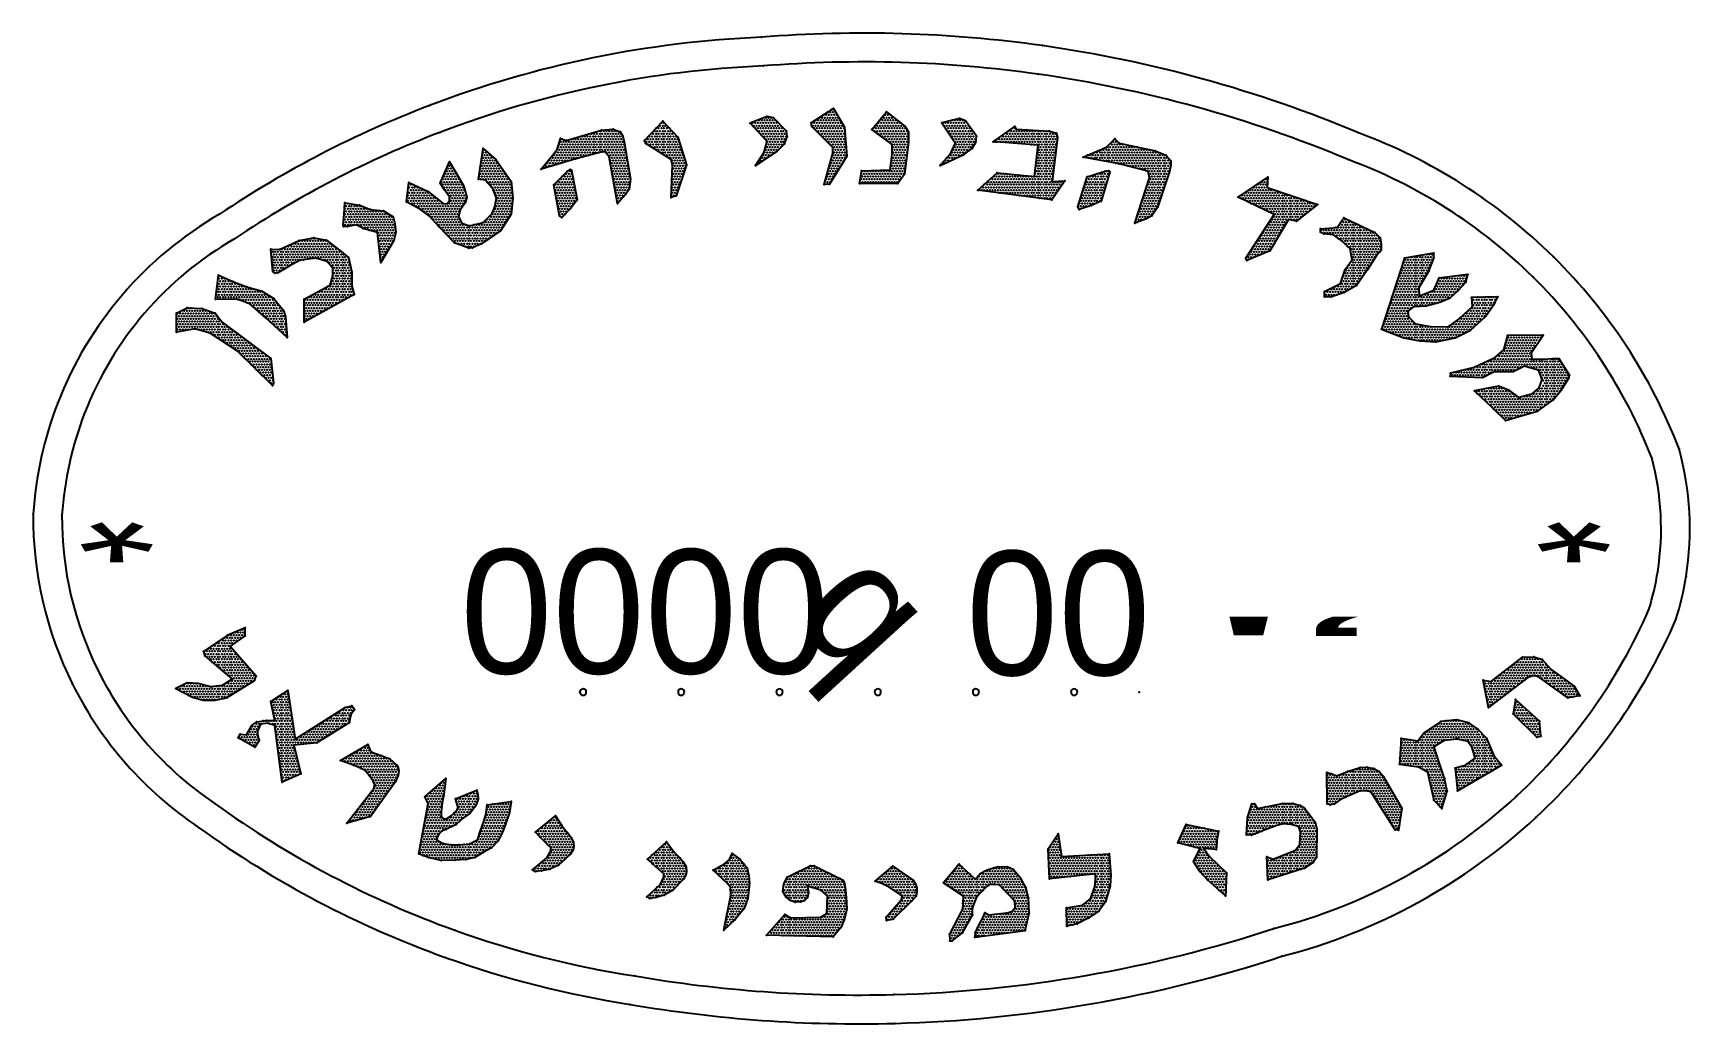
# Model space of a CAD drawing. Extents: x 180421 to 182279, y 668879 to 669787.
# Drawn here: x 181635.4 to 181702.2, y 669701.4 to 669741.3 of the extents above; entities that cross this region are included whole.
import ezdxf
from ezdxf.enums import TextEntityAlignment as Align

# ---------------------------------------------------------------- set-up
doc = ezdxf.new("R2010")
doc.units = 0
doc.header["$LTSCALE"] = 2.5
doc.header["$MEASUREMENT"] = 0
doc.layers.add('DRWT001', color=2, linetype='CONTINUOUS')
doc.layers.add('KOTERET', color=1, linetype='CONTINUOUS')
doc.styles.add('miryam', font='mirym.shx', dxfattribs={"height": 100})
doc.styles.get("Standard").update_dxf_attribs({"font": 'heb.shx', "height": 0.5})

msp = doc.modelspace()

# ---------------------------------------------------------------- texts
at = {"layer": 'DRWT001', "color": 2, "style": 'miryam'}
for s, p in [('0000', (181667.47, 669715.519)), ('00', (181680.416, 669715.454))]:
    msp.add_text(s, height=5, dxfattribs=at).set_placement(p, align=Align.RIGHT)
msp.add_text('q', height=5, rotation=312.42854, dxfattribs=at).set_placement((181668.447, 669715.062), align=Align.RIGHT)
at = {"layer": 'KOTERET', "color": 1, "width": 1.5}
for p, p2 in [((181640.336, 669723.165), (181637.17, 669723.165)), ((181699.061, 669723.165), (181695.894, 669723.165))]:
    msp.add_text('*', height=3.167, rotation=180, dxfattribs=at).set_placement(p, p2, align=Align.FIT)
at = {"layer": 'KOTERET', "color": 1, "width": 1.362903}
msp.add_text("'‘", height=2.3752, dxfattribs=at).set_placement((181682.717, 669715.433), (181689.843, 669715.433), align=Align.FIT)

# ---------------------------------------------------------------- linework, layer by layer
at = {"layer": 'KOTERET', "color": 1, "linetype": 'Continuous'}
for points in [[(181688.795, 669737.3, 0.06433), (181676.054, 669740.815, 0.055067), (181664.732, 669741.153, 0.081051), (181651.357, 669738.403, 0.05642), (181642.886, 669734.022, 0.170965), (181636.373, 669726.427, 0.076819), (181635.38, 669721.935, 0.118306), (181636.969, 669715.09, 0.129737), (181642.047, 669709.321, 0.070189), (181651.985, 669704.085, 0.047922), (181659.438, 669702.19, 0.049022), (181670.105, 669701.425, 0.072792), (181685.707, 669704.127, 0.1248), (181695.958, 669709.732, 0.103709), (181701.589, 669717.697, 0.036886), (181702.001, 669719.444, 0.106536), (181701.716, 669724.569, 0.106243), (181696.649, 669732.307, 0.106919), (181688.795, 669737.3)], [(181659.628, 669703.335, 0.049045), (181670.074, 669702.586, 0.072972), (181685.38, 669705.246, 0.125195), (181695.166, 669710.582, 0.103069), (181700.502, 669718.104, 0.035565), (181700.856, 669719.629, 0.105225), (181700.613, 669724.21, 0.105504), (181695.836, 669731.484, 0.107235), (181688.373, 669736.223, 0.064474), (181675.89, 669739.665, 0.055181), (181664.801, 669739.997, 0.081162), (181651.774, 669737.321, 0.05669), (181643.498, 669733.035, 0.171614), (181637.455, 669726.01, 0.076301), (181636.541, 669721.893, 0.117637), (181638.009, 669715.612, 0.130118), (181642.712, 669710.276, 0.070334), (181652.381, 669705.177, 0.047983), (181659.628, 669703.335)]]:
    msp.add_lwpolyline(points, format="xyb", dxfattribs=at)
at = {"layer": 'KOTERET', "color": 2, "linetype": 'Continuous'}
for points in [[(181660.024, 669736.999), (181660.752, 669737.775)], [(181660.752, 669737.775), (181661.365, 669737.131)], [(181664.964, 669737.965), (181664.283, 669737.691)], [(181664.642, 669737.807), (181664.642, 669737.807)], [(181664.748, 669737.807), (181664.748, 669737.807)], [(181664.859, 669737.807), (181664.859, 669737.807)], [(181664.912, 669737.912), (181664.912, 669737.912)], [(181665.212, 669737.907), (181664.964, 669737.965)], [(181664.964, 669737.807), (181664.964, 669737.807)], [(181665.017, 669737.912), (181665.017, 669737.912)], [(181665.075, 669737.807), (181665.075, 669737.807)], [(181665.128, 669737.912), (181665.128, 669737.912)], [(181665.181, 669737.807), (181665.181, 669737.807)], [(181665.745, 669737.369), (181665.212, 669737.907)], [(181665.292, 669737.807), (181665.292, 669737.807)], [(181666.743, 669737.701), (181667.63, 669738.287)], [(181666.912, 669737.807), (181666.912, 669737.807)], [(181667.018, 669737.807), (181667.018, 669737.807)], [(181667.07, 669737.912), (181667.07, 669737.912)], [(181667.128, 669737.807), (181667.128, 669737.807)], [(181667.181, 669737.912), (181667.181, 669737.912)], [(181667.234, 669738.023), (181667.234, 669738.023)], [(181667.234, 669737.807), (181667.234, 669737.807)], [(181667.287, 669737.912), (181667.287, 669737.912)], [(181667.345, 669738.023), (181667.345, 669738.023)], [(181667.345, 669737.807), (181667.345, 669737.807)], [(181667.398, 669738.129), (181667.398, 669738.129)], [(181667.398, 669737.912), (181667.398, 669737.912)], [(181667.45, 669738.023), (181667.45, 669738.023)], [(181667.45, 669737.807), (181667.45, 669737.807)], [(181667.503, 669738.129), (181667.503, 669738.129)], [(181667.503, 669737.912), (181667.503, 669737.912)], [(181667.561, 669738.24), (181667.561, 669738.24)], [(181667.561, 669738.023), (181667.561, 669738.023)], [(181667.561, 669737.807), (181667.561, 669737.807)], [(181667.614, 669738.129), (181667.614, 669738.129)], [(181667.614, 669737.912), (181667.614, 669737.912)], [(181667.63, 669738.287), (181668.078, 669737.527)], [(181667.667, 669738.023), (181667.667, 669738.023)], [(181667.667, 669737.807), (181667.667, 669737.807)], [(181667.719, 669738.129), (181667.719, 669738.129)], [(181667.719, 669737.912), (181667.719, 669737.912)], [(181667.772, 669738.023), (181667.772, 669738.023)], [(181667.772, 669737.807), (181667.772, 669737.807)], [(181667.83, 669737.912), (181667.83, 669737.912)], [(181667.883, 669737.807), (181667.883, 669737.807)], [(181669.187, 669737.437), (181669.773, 669738.155)], [(181669.504, 669737.807), (181669.504, 669737.807)], [(181669.609, 669737.807), (181669.609, 669737.807)], [(181669.667, 669737.912), (181669.667, 669737.912)], [(181669.72, 669738.023), (181669.72, 669738.023)], [(181669.72, 669737.807), (181669.72, 669737.807)], [(181669.773, 669738.155), (181670.517, 669737.569)], [(181669.773, 669738.129), (181669.773, 669738.129)], [(181669.773, 669737.912), (181669.773, 669737.912)], [(181669.825, 669738.023), (181669.825, 669738.023)], [(181669.825, 669737.807), (181669.825, 669737.807)], [(181669.884, 669737.912), (181669.884, 669737.912)], [(181669.936, 669738.023), (181669.936, 669738.023)], [(181669.936, 669737.807), (181669.936, 669737.807)], [(181669.989, 669737.912), (181669.989, 669737.912)], [(181670.042, 669737.807), (181670.042, 669737.807)], [(181670.153, 669737.807), (181670.153, 669737.807)], [(181672.713, 669737.876), (181672, 669737.712)], [(181672.422, 669737.807), (181672.422, 669737.807)], [(181672.528, 669737.807), (181672.528, 669737.807)], [(181672.639, 669737.807), (181672.639, 669737.807)], [(181672.95, 669737.781), (181672.713, 669737.876)], [(181672.744, 669737.807), (181672.744, 669737.807)], [(181672.855, 669737.807), (181672.855, 669737.807)], [(181673.394, 669737.163), (181672.95, 669737.781)], [(181656.493, 669736.63), (181656.63, 669737.073)], [(181656.63, 669737.073), (181656.868, 669736.999)], [(181656.868, 669736.999), (181658.293, 669737.411)], [(181657.512, 669737.158), (181657.512, 669737.158)], [(181657.617, 669737.158), (181657.617, 669737.158)], [(181657.728, 669737.158), (181657.728, 669737.158)], [(181657.834, 669737.158), (181657.834, 669737.158)], [(181657.886, 669737.269), (181657.886, 669737.269)], [(181657.944, 669737.158), (181657.944, 669737.158)], [(181657.997, 669737.269), (181657.997, 669737.269)], [(181658.05, 669737.158), (181658.05, 669737.158)], [(181658.103, 669737.269), (181658.103, 669737.269)], [(181658.161, 669737.158), (181658.161, 669737.158)], [(181658.214, 669737.269), (181658.214, 669737.269)], [(181658.266, 669737.374), (181658.266, 669737.374)], [(181658.266, 669737.158), (181658.266, 669737.158)], [(181658.293, 669737.411), (181658.757, 669737.453)], [(181658.319, 669737.269), (181658.319, 669737.269)], [(181658.377, 669737.374), (181658.377, 669737.374)], [(181658.377, 669737.158), (181658.377, 669737.158)], [(181658.43, 669737.269), (181658.43, 669737.269)], [(181658.483, 669737.374), (181658.483, 669737.374)], [(181658.483, 669737.158), (181658.483, 669737.158)], [(181658.535, 669737.269), (181658.535, 669737.269)], [(181658.594, 669737.374), (181658.594, 669737.374)], [(181658.594, 669737.158), (181658.594, 669737.158)], [(181658.646, 669737.269), (181658.646, 669737.269)], [(181658.699, 669737.374), (181658.699, 669737.374)], [(181658.699, 669737.158), (181658.699, 669737.158)], [(181658.752, 669737.269), (181658.752, 669737.269)], [(181658.757, 669737.453), (181659.042, 669737.348)], [(181658.805, 669737.374), (181658.805, 669737.374)], [(181658.805, 669737.158), (181658.805, 669737.158)], [(181658.863, 669737.269), (181658.863, 669737.269)], [(181658.916, 669737.374), (181658.916, 669737.374)], [(181658.916, 669737.158), (181658.916, 669737.158)], [(181658.968, 669737.269), (181658.968, 669737.269)], [(181659.021, 669737.158), (181659.021, 669737.158)], [(181659.042, 669737.348), (181659.127, 669737.189)], [(181659.079, 669737.269), (181659.079, 669737.269)], [(181659.127, 669737.189), (181659.201, 669736.941)], [(181659.132, 669737.158), (181659.132, 669737.158)], [(181660.214, 669737.158), (181660.214, 669737.158)], [(181660.32, 669737.158), (181660.32, 669737.158)], [(181660.372, 669737.269), (181660.372, 669737.269)], [(181660.43, 669737.374), (181660.43, 669737.374)], [(181660.43, 669737.158), (181660.43, 669737.158)], [(181660.483, 669737.485), (181660.483, 669737.485)], [(181660.483, 669737.269), (181660.483, 669737.269)], [(181660.536, 669737.374), (181660.536, 669737.374)], [(181660.536, 669737.158), (181660.536, 669737.158)], [(181660.589, 669737.485), (181660.589, 669737.485)], [(181660.589, 669737.269), (181660.589, 669737.269)], [(181660.641, 669737.59), (181660.641, 669737.59)], [(181660.641, 669737.374), (181660.641, 669737.374)], [(181660.641, 669737.158), (181660.641, 669737.158)], [(181660.7, 669737.701), (181660.7, 669737.701)], [(181660.7, 669737.485), (181660.7, 669737.485)], [(181660.7, 669737.269), (181660.7, 669737.269)], [(181660.752, 669737.59), (181660.752, 669737.59)], [(181660.752, 669737.374), (181660.752, 669737.374)], [(181660.752, 669737.158), (181660.752, 669737.158)], [(181660.805, 669737.701), (181660.805, 669737.701)], [(181660.805, 669737.485), (181660.805, 669737.485)], [(181660.805, 669737.269), (181660.805, 669737.269)], [(181660.858, 669737.59), (181660.858, 669737.59)], [(181660.858, 669737.374), (181660.858, 669737.374)], [(181660.858, 669737.158), (181660.858, 669737.158)], [(181660.916, 669737.485), (181660.916, 669737.485)], [(181660.916, 669737.269), (181660.916, 669737.269)], [(181660.969, 669737.374), (181660.969, 669737.374)], [(181660.969, 669737.158), (181660.969, 669737.158)], [(181661.022, 669737.485), (181661.022, 669737.485)], [(181661.022, 669737.269), (181661.022, 669737.269)], [(181661.074, 669737.374), (181661.074, 669737.374)], [(181661.074, 669737.158), (181661.074, 669737.158)], [(181661.132, 669737.269), (181661.132, 669737.269)], [(181661.185, 669737.158), (181661.185, 669737.158)], [(181661.291, 669737.158), (181661.291, 669737.158)], [(181661.365, 669737.131), (181661.713, 669736.018)], [(181664.283, 669737.691), (181664.954, 669736.973)], [(181664.373, 669737.701), (181664.373, 669737.701)], [(181664.426, 669737.59), (181664.426, 669737.59)], [(181664.479, 669737.701), (181664.479, 669737.701)], [(181664.479, 669737.485), (181664.479, 669737.485)], [(181664.531, 669737.59), (181664.531, 669737.59)], [(181664.59, 669737.701), (181664.59, 669737.701)], [(181664.59, 669737.485), (181664.59, 669737.485)], [(181664.642, 669737.59), (181664.642, 669737.59)], [(181664.642, 669737.374), (181664.642, 669737.374)], [(181664.695, 669737.701), (181664.695, 669737.701)], [(181664.695, 669737.485), (181664.695, 669737.485)], [(181664.695, 669737.269), (181664.695, 669737.269)], [(181664.748, 669737.59), (181664.748, 669737.59)], [(181664.748, 669737.374), (181664.748, 669737.374)], [(181664.806, 669737.701), (181664.806, 669737.701)], [(181664.806, 669737.485), (181664.806, 669737.485)], [(181664.806, 669737.269), (181664.806, 669737.269)], [(181664.859, 669737.59), (181664.859, 669737.59)], [(181664.859, 669737.374), (181664.859, 669737.374)], [(181664.859, 669737.158), (181664.859, 669737.158)], [(181664.912, 669737.701), (181664.912, 669737.701)], [(181664.912, 669737.485), (181664.912, 669737.485)], [(181664.912, 669737.269), (181664.912, 669737.269)], [(181664.964, 669737.59), (181664.964, 669737.59)], [(181664.964, 669737.374), (181664.964, 669737.374)], [(181664.964, 669737.158), (181664.964, 669737.158)], [(181665.017, 669737.701), (181665.017, 669737.701)], [(181665.017, 669737.485), (181665.017, 669737.485)], [(181665.017, 669737.269), (181665.017, 669737.269)], [(181665.075, 669737.59), (181665.075, 669737.59)], [(181665.075, 669737.374), (181665.075, 669737.374)], [(181665.075, 669737.158), (181665.075, 669737.158)], [(181665.128, 669737.701), (181665.128, 669737.701)], [(181665.128, 669737.485), (181665.128, 669737.485)], [(181665.128, 669737.269), (181665.128, 669737.269)], [(181665.181, 669737.59), (181665.181, 669737.59)], [(181665.181, 669737.374), (181665.181, 669737.374)], [(181665.181, 669737.158), (181665.181, 669737.158)], [(181665.233, 669737.701), (181665.233, 669737.701)], [(181665.233, 669737.485), (181665.233, 669737.485)], [(181665.233, 669737.269), (181665.233, 669737.269)], [(181665.292, 669737.59), (181665.292, 669737.59)], [(181665.292, 669737.374), (181665.292, 669737.374)], [(181665.292, 669737.158), (181665.292, 669737.158)], [(181665.344, 669737.701), (181665.344, 669737.701)], [(181665.344, 669737.485), (181665.344, 669737.485)], [(181665.344, 669737.269), (181665.344, 669737.269)], [(181665.397, 669737.59), (181665.397, 669737.59)], [(181665.397, 669737.374), (181665.397, 669737.374)], [(181665.397, 669737.158), (181665.397, 669737.158)], [(181665.45, 669737.485), (181665.45, 669737.485)], [(181665.45, 669737.269), (181665.45, 669737.269)], [(181665.508, 669737.59), (181665.508, 669737.59)], [(181665.508, 669737.374), (181665.508, 669737.374)], [(181665.508, 669737.158), (181665.508, 669737.158)], [(181665.561, 669737.485), (181665.561, 669737.485)], [(181665.561, 669737.269), (181665.561, 669737.269)], [(181665.614, 669737.374), (181665.614, 669737.374)], [(181665.614, 669737.158), (181665.614, 669737.158)], [(181665.661, 669736.862), (181665.767, 669737.137)], [(181665.666, 669737.269), (181665.666, 669737.269)], [(181665.724, 669737.374), (181665.724, 669737.374)], [(181665.724, 669737.158), (181665.724, 669737.158)], [(181665.767, 669737.137), (181665.745, 669737.369)], [(181666.759, 669737.559), (181666.743, 669737.701)], [(181666.748, 669737.701), (181666.748, 669737.701)], [(181667.609, 669736.709), (181666.759, 669737.559)], [(181666.801, 669737.59), (181666.801, 669737.59)], [(181666.854, 669737.701), (181666.854, 669737.701)], [(181666.854, 669737.485), (181666.854, 669737.485)], [(181666.912, 669737.59), (181666.912, 669737.59)], [(181666.965, 669737.701), (181666.965, 669737.701)], [(181666.965, 669737.485), (181666.965, 669737.485)], [(181667.018, 669737.59), (181667.018, 669737.59)], [(181667.018, 669737.374), (181667.018, 669737.374)], [(181667.07, 669737.701), (181667.07, 669737.701)], [(181667.07, 669737.485), (181667.07, 669737.485)], [(181667.07, 669737.269), (181667.07, 669737.269)], [(181667.128, 669737.59), (181667.128, 669737.59)], [(181667.128, 669737.374), (181667.128, 669737.374)], [(181667.181, 669737.701), (181667.181, 669737.701)], [(181667.181, 669737.485), (181667.181, 669737.485)], [(181667.181, 669737.269), (181667.181, 669737.269)], [(181667.234, 669737.59), (181667.234, 669737.59)], [(181667.234, 669737.374), (181667.234, 669737.374)], [(181667.234, 669737.158), (181667.234, 669737.158)], [(181667.287, 669737.701), (181667.287, 669737.701)], [(181667.287, 669737.485), (181667.287, 669737.485)], [(181667.287, 669737.269), (181667.287, 669737.269)], [(181667.345, 669737.59), (181667.345, 669737.59)], [(181667.345, 669737.374), (181667.345, 669737.374)], [(181667.345, 669737.158), (181667.345, 669737.158)], [(181667.398, 669737.701), (181667.398, 669737.701)], [(181667.398, 669737.485), (181667.398, 669737.485)], [(181667.398, 669737.269), (181667.398, 669737.269)], [(181667.45, 669737.59), (181667.45, 669737.59)], [(181667.45, 669737.374), (181667.45, 669737.374)], [(181667.45, 669737.158), (181667.45, 669737.158)], [(181667.503, 669737.701), (181667.503, 669737.701)], [(181667.503, 669737.485), (181667.503, 669737.485)], [(181667.503, 669737.269), (181667.503, 669737.269)], [(181667.561, 669737.59), (181667.561, 669737.59)], [(181667.561, 669737.374), (181667.561, 669737.374)], [(181667.561, 669737.158), (181667.561, 669737.158)], [(181667.614, 669737.701), (181667.614, 669737.701)], [(181667.614, 669737.485), (181667.614, 669737.485)], [(181667.614, 669737.269), (181667.614, 669737.269)], [(181667.667, 669737.59), (181667.667, 669737.59)], [(181667.667, 669737.374), (181667.667, 669737.374)], [(181667.667, 669737.158), (181667.667, 669737.158)], [(181667.719, 669737.701), (181667.719, 669737.701)], [(181667.719, 669737.485), (181667.719, 669737.485)], [(181667.719, 669737.269), (181667.719, 669737.269)], [(181667.772, 669737.59), (181667.772, 669737.59)], [(181667.772, 669737.374), (181667.772, 669737.374)], [(181667.772, 669737.158), (181667.772, 669737.158)], [(181667.83, 669737.701), (181667.83, 669737.701)], [(181667.83, 669737.485), (181667.83, 669737.485)], [(181667.83, 669737.269), (181667.83, 669737.269)], [(181667.883, 669737.59), (181667.883, 669737.59)], [(181667.883, 669737.374), (181667.883, 669737.374)], [(181667.883, 669737.158), (181667.883, 669737.158)], [(181667.936, 669737.701), (181667.936, 669737.701)], [(181667.936, 669737.485), (181667.936, 669737.485)], [(181667.936, 669737.269), (181667.936, 669737.269)], [(181667.989, 669737.59), (181667.989, 669737.59)], [(181667.989, 669737.374), (181667.989, 669737.374)], [(181667.989, 669737.158), (181667.989, 669737.158)], [(181668.047, 669737.485), (181668.047, 669737.485)], [(181668.047, 669737.269), (181668.047, 669737.269)], [(181668.078, 669737.527), (181668.168, 669736.366)], [(181668.1, 669737.158), (181668.1, 669737.158)], [(181670, 669736.83), (181669.187, 669737.437)], [(181669.234, 669737.485), (181669.234, 669737.485)], [(181669.287, 669737.374), (181669.287, 669737.374)], [(181669.34, 669737.485), (181669.34, 669737.485)], [(181669.398, 669737.59), (181669.398, 669737.59)], [(181669.398, 669737.374), (181669.398, 669737.374)], [(181669.451, 669737.701), (181669.451, 669737.701)], [(181669.451, 669737.485), (181669.451, 669737.485)], [(181669.451, 669737.269), (181669.451, 669737.269)], [(181669.504, 669737.59), (181669.504, 669737.59)], [(181669.504, 669737.374), (181669.504, 669737.374)], [(181669.556, 669737.701), (181669.556, 669737.701)], [(181669.556, 669737.485), (181669.556, 669737.485)], [(181669.556, 669737.269), (181669.556, 669737.269)], [(181669.609, 669737.59), (181669.609, 669737.59)], [(181669.609, 669737.374), (181669.609, 669737.374)], [(181669.609, 669737.158), (181669.609, 669737.158)], [(181669.667, 669737.701), (181669.667, 669737.701)], [(181669.667, 669737.485), (181669.667, 669737.485)], [(181669.667, 669737.269), (181669.667, 669737.269)], [(181669.72, 669737.59), (181669.72, 669737.59)], [(181669.72, 669737.374), (181669.72, 669737.374)], [(181669.72, 669737.158), (181669.72, 669737.158)], [(181669.773, 669737.701), (181669.773, 669737.701)], [(181669.773, 669737.485), (181669.773, 669737.485)], [(181669.773, 669737.269), (181669.773, 669737.269)], [(181669.825, 669737.59), (181669.825, 669737.59)], [(181669.825, 669737.374), (181669.825, 669737.374)], [(181669.825, 669737.158), (181669.825, 669737.158)], [(181669.884, 669737.701), (181669.884, 669737.701)], [(181669.884, 669737.485), (181669.884, 669737.485)], [(181669.884, 669737.269), (181669.884, 669737.269)], [(181669.936, 669737.59), (181669.936, 669737.59)], [(181669.936, 669737.374), (181669.936, 669737.374)], [(181669.936, 669737.158), (181669.936, 669737.158)], [(181669.989, 669737.701), (181669.989, 669737.701)], [(181669.989, 669737.485), (181669.989, 669737.485)], [(181669.989, 669737.269), (181669.989, 669737.269)], [(181670.042, 669737.59), (181670.042, 669737.59)], [(181670.042, 669737.374), (181670.042, 669737.374)], [(181670.042, 669737.158), (181670.042, 669737.158)], [(181670.1, 669737.701), (181670.1, 669737.701)], [(181670.1, 669737.485), (181670.1, 669737.485)], [(181670.1, 669737.269), (181670.1, 669737.269)], [(181670.153, 669737.59), (181670.153, 669737.59)], [(181670.153, 669737.374), (181670.153, 669737.374)], [(181670.153, 669737.158), (181670.153, 669737.158)], [(181670.206, 669737.701), (181670.206, 669737.701)], [(181670.206, 669737.485), (181670.206, 669737.485)], [(181670.206, 669737.269), (181670.206, 669737.269)], [(181670.258, 669737.59), (181670.258, 669737.59)], [(181670.258, 669737.374), (181670.258, 669737.374)], [(181670.258, 669737.158), (181670.258, 669737.158)], [(181670.316, 669737.701), (181670.316, 669737.701)], [(181670.316, 669737.485), (181670.316, 669737.485)], [(181670.316, 669737.269), (181670.316, 669737.269)], [(181670.369, 669737.59), (181670.369, 669737.59)], [(181670.369, 669737.374), (181670.369, 669737.374)], [(181670.369, 669737.158), (181670.369, 669737.158)], [(181670.422, 669737.485), (181670.422, 669737.485)], [(181670.422, 669737.269), (181670.422, 669737.269)], [(181670.475, 669737.59), (181670.475, 669737.59)], [(181670.475, 669737.374), (181670.475, 669737.374)], [(181670.475, 669737.158), (181670.475, 669737.158)], [(181670.517, 669737.569), (181670.654, 669737.348)], [(181670.527, 669737.485), (181670.527, 669737.485)], [(181670.527, 669737.269), (181670.527, 669737.269)], [(181670.586, 669737.374), (181670.586, 669737.374)], [(181670.586, 669737.158), (181670.586, 669737.158)], [(181670.638, 669737.269), (181670.638, 669737.269)], [(181670.654, 669737.348), (181670.654, 669736.941)], [(181672, 669737.712), (181672.544, 669736.899)], [(181672.042, 669737.701), (181672.042, 669737.701)], [(181672.095, 669737.59), (181672.095, 669737.59)], [(181672.153, 669737.701), (181672.153, 669737.701)], [(181672.206, 669737.59), (181672.206, 669737.59)], [(181672.259, 669737.701), (181672.259, 669737.701)], [(181672.259, 669737.485), (181672.259, 669737.485)], [(181672.311, 669737.59), (181672.311, 669737.59)], [(181672.311, 669737.374), (181672.311, 669737.374)], [(181672.364, 669737.701), (181672.364, 669737.701)], [(181672.364, 669737.485), (181672.364, 669737.485)], [(181672.364, 669737.269), (181672.364, 669737.269)], [(181672.422, 669737.59), (181672.422, 669737.59)], [(181672.422, 669737.374), (181672.422, 669737.374)], [(181672.422, 669737.158), (181672.422, 669737.158)], [(181672.475, 669737.701), (181672.475, 669737.701)], [(181672.475, 669737.485), (181672.475, 669737.485)], [(181672.475, 669737.269), (181672.475, 669737.269)], [(181672.528, 669737.59), (181672.528, 669737.59)], [(181672.528, 669737.374), (181672.528, 669737.374)], [(181672.528, 669737.158), (181672.528, 669737.158)], [(181672.581, 669737.701), (181672.581, 669737.701)], [(181672.581, 669737.485), (181672.581, 669737.485)], [(181672.581, 669737.269), (181672.581, 669737.269)], [(181672.639, 669737.59), (181672.639, 669737.59)], [(181672.639, 669737.374), (181672.639, 669737.374)], [(181672.639, 669737.158), (181672.639, 669737.158)], [(181672.692, 669737.701), (181672.692, 669737.701)], [(181672.692, 669737.485), (181672.692, 669737.485)], [(181672.692, 669737.269), (181672.692, 669737.269)], [(181672.744, 669737.59), (181672.744, 669737.59)], [(181672.744, 669737.374), (181672.744, 669737.374)], [(181672.744, 669737.158), (181672.744, 669737.158)], [(181672.797, 669737.701), (181672.797, 669737.701)], [(181672.797, 669737.485), (181672.797, 669737.485)], [(181672.797, 669737.269), (181672.797, 669737.269)], [(181672.855, 669737.59), (181672.855, 669737.59)], [(181672.855, 669737.374), (181672.855, 669737.374)], [(181672.855, 669737.158), (181672.855, 669737.158)], [(181672.908, 669737.701), (181672.908, 669737.701)], [(181672.908, 669737.485), (181672.908, 669737.485)], [(181672.908, 669737.269), (181672.908, 669737.269)], [(181672.961, 669737.59), (181672.961, 669737.59)], [(181672.961, 669737.374), (181672.961, 669737.374)], [(181672.961, 669737.158), (181672.961, 669737.158)], [(181673.013, 669737.485), (181673.013, 669737.485)], [(181673.013, 669737.269), (181673.013, 669737.269)], [(181673.072, 669737.59), (181673.072, 669737.59)], [(181673.072, 669737.374), (181673.072, 669737.374)], [(181673.072, 669737.158), (181673.072, 669737.158)], [(181673.124, 669737.485), (181673.124, 669737.485)], [(181673.124, 669737.269), (181673.124, 669737.269)], [(181673.177, 669737.374), (181673.177, 669737.374)], [(181673.177, 669737.158), (181673.177, 669737.158)], [(181673.23, 669737.269), (181673.23, 669737.269)], [(181673.283, 669737.158), (181673.283, 669737.158)], [(181673.378, 669736.931), (181673.394, 669737.163)], [(181673.394, 669737.158), (181673.394, 669737.158)], [(181674.074, 669736.941), (181674.94, 669737.559)], [(181674.476, 669737.158), (181674.476, 669737.158)], [(181674.581, 669737.158), (181674.581, 669737.158)], [(181674.634, 669737.269), (181674.634, 669737.269)], [(181674.692, 669737.374), (181674.692, 669737.374)], [(181674.692, 669737.158), (181674.692, 669737.158)], [(181674.745, 669737.269), (181674.745, 669737.269)], [(181674.798, 669737.374), (181674.798, 669737.374)], [(181674.798, 669737.158), (181674.798, 669737.158)], [(181674.85, 669737.485), (181674.85, 669737.485)], [(181674.85, 669737.269), (181674.85, 669737.269)], [(181674.908, 669737.374), (181674.908, 669737.374)], [(181674.908, 669737.158), (181674.908, 669737.158)], [(181674.94, 669737.559), (181675.003, 669737.453)], [(181674.961, 669737.485), (181674.961, 669737.485)], [(181674.961, 669737.269), (181674.961, 669737.269)], [(181675.003, 669737.453), (181676.355, 669737.374)], [(181675.014, 669737.374), (181675.014, 669737.374)], [(181675.014, 669737.158), (181675.014, 669737.158)], [(181675.067, 669737.269), (181675.067, 669737.269)], [(181675.119, 669737.374), (181675.119, 669737.374)], [(181675.119, 669737.158), (181675.119, 669737.158)], [(181675.178, 669737.269), (181675.178, 669737.269)], [(181675.23, 669737.374), (181675.23, 669737.374)], [(181675.23, 669737.158), (181675.23, 669737.158)], [(181675.283, 669737.269), (181675.283, 669737.269)], [(181675.336, 669737.374), (181675.336, 669737.374)], [(181675.336, 669737.158), (181675.336, 669737.158)], [(181675.394, 669737.269), (181675.394, 669737.269)], [(181675.447, 669737.374), (181675.447, 669737.374)], [(181675.447, 669737.158), (181675.447, 669737.158)], [(181675.5, 669737.269), (181675.5, 669737.269)], [(181675.552, 669737.374), (181675.552, 669737.374)], [(181675.552, 669737.158), (181675.552, 669737.158)], [(181675.61, 669737.269), (181675.61, 669737.269)], [(181675.663, 669737.374), (181675.663, 669737.374)], [(181675.663, 669737.158), (181675.663, 669737.158)], [(181675.716, 669737.269), (181675.716, 669737.269)], [(181675.769, 669737.374), (181675.769, 669737.374)], [(181675.769, 669737.158), (181675.769, 669737.158)], [(181675.827, 669737.269), (181675.827, 669737.269)], [(181675.88, 669737.374), (181675.88, 669737.374)], [(181675.88, 669737.158), (181675.88, 669737.158)], [(181675.932, 669737.269), (181675.932, 669737.269)], [(181675.985, 669737.374), (181675.985, 669737.374)], [(181675.985, 669737.158), (181675.985, 669737.158)], [(181676.038, 669737.269), (181676.038, 669737.269)], [(181676.096, 669737.374), (181676.096, 669737.374)], [(181676.096, 669737.158), (181676.096, 669737.158)], [(181676.149, 669737.269), (181676.149, 669737.269)], [(181676.202, 669737.374), (181676.202, 669737.374)], [(181676.202, 669737.158), (181676.202, 669737.158)], [(181676.254, 669737.269), (181676.254, 669737.269)], [(181676.312, 669737.374), (181676.312, 669737.374)], [(181676.312, 669737.158), (181676.312, 669737.158)], [(181676.355, 669737.374), (181676.629, 669737.284)], [(181676.365, 669737.269), (181676.365, 669737.269)], [(181676.418, 669737.158), (181676.418, 669737.158)], [(181676.671, 669737.11), (181676.45, 669735.342)], [(181676.471, 669737.269), (181676.471, 669737.269)], [(181676.529, 669737.158), (181676.529, 669737.158)], [(181676.582, 669737.269), (181676.582, 669737.269)], [(181676.629, 669737.284), (181676.671, 669737.11)], [(181676.634, 669737.158), (181676.634, 669737.158)], [(181678.64, 669736.73), (181678.973, 669737.063)], [(181678.973, 669737.063), (181679.147, 669736.883)], [(181653.331, 669735.432), (181653.516, 669736.677)], [(181653.511, 669736.508), (181653.511, 669736.508)], [(181653.516, 669736.677), (181654.033, 669736.229)], [(181653.569, 669736.619), (181653.569, 669736.619)], [(181653.569, 669736.403), (181653.569, 669736.403)], [(181653.622, 669736.508), (181653.622, 669736.508)], [(181653.674, 669736.403), (181653.674, 669736.403)], [(181653.785, 669736.403), (181653.785, 669736.403)], [(181655.849, 669735.833), (181656.493, 669736.63)], [(181656.377, 669736.403), (181656.377, 669736.403)], [(181656.43, 669736.508), (181656.43, 669736.508)], [(181656.482, 669736.619), (181656.482, 669736.619)], [(181656.482, 669736.403), (181656.482, 669736.403)], [(181656.54, 669736.725), (181656.54, 669736.725)], [(181656.54, 669736.508), (181656.54, 669736.508)], [(181656.593, 669736.836), (181656.593, 669736.836)], [(181656.593, 669736.619), (181656.593, 669736.619)], [(181656.593, 669736.403), (181656.593, 669736.403)], [(181656.646, 669736.941), (181656.646, 669736.941)], [(181656.646, 669736.725), (181656.646, 669736.725)], [(181656.646, 669736.508), (181656.646, 669736.508)], [(181656.699, 669737.052), (181656.699, 669737.052)], [(181656.699, 669736.836), (181656.699, 669736.836)], [(181656.699, 669736.619), (181656.699, 669736.619)], [(181656.699, 669736.403), (181656.699, 669736.403)], [(181656.757, 669736.941), (181656.757, 669736.941)], [(181656.757, 669736.725), (181656.757, 669736.725)], [(181656.757, 669736.508), (181656.757, 669736.508)], [(181656.81, 669736.836), (181656.81, 669736.836)], [(181656.81, 669736.619), (181656.81, 669736.619)], [(181656.81, 669736.403), (181656.81, 669736.403)], [(181656.862, 669736.941), (181656.862, 669736.941)], [(181656.862, 669736.725), (181656.862, 669736.725)], [(181656.862, 669736.508), (181656.862, 669736.508)], [(181656.915, 669736.836), (181656.915, 669736.836)], [(181656.915, 669736.619), (181656.915, 669736.619)], [(181656.915, 669736.403), (181656.915, 669736.403)], [(181656.968, 669736.941), (181656.968, 669736.941)], [(181656.968, 669736.725), (181656.968, 669736.725)], [(181656.968, 669736.508), (181656.968, 669736.508)], [(181657.026, 669736.836), (181657.026, 669736.836)], [(181657.026, 669736.619), (181657.026, 669736.619)], [(181657.026, 669736.403), (181657.026, 669736.403)], [(181657.079, 669736.941), (181657.079, 669736.941)], [(181657.079, 669736.725), (181657.079, 669736.725)], [(181657.079, 669736.508), (181657.079, 669736.508)], [(181657.132, 669737.052), (181657.132, 669737.052)], [(181657.132, 669736.836), (181657.132, 669736.836)], [(181657.132, 669736.619), (181657.132, 669736.619)], [(181657.132, 669736.403), (181657.132, 669736.403)], [(181657.184, 669736.941), (181657.184, 669736.941)], [(181657.184, 669736.725), (181657.184, 669736.725)], [(181657.184, 669736.508), (181657.184, 669736.508)], [(181657.242, 669737.052), (181657.242, 669737.052)], [(181657.242, 669736.836), (181657.242, 669736.836)], [(181657.242, 669736.619), (181657.242, 669736.619)], [(181657.242, 669736.403), (181657.242, 669736.403)], [(181658.319, 669736.535), (181657.258, 669736.26)], [(181657.295, 669736.941), (181657.295, 669736.941)], [(181657.295, 669736.725), (181657.295, 669736.725)], [(181657.295, 669736.508), (181657.295, 669736.508)], [(181657.348, 669737.052), (181657.348, 669737.052)], [(181657.348, 669736.836), (181657.348, 669736.836)], [(181657.348, 669736.619), (181657.348, 669736.619)], [(181657.348, 669736.403), (181657.348, 669736.403)], [(181657.401, 669736.941), (181657.401, 669736.941)], [(181657.401, 669736.725), (181657.401, 669736.725)], [(181657.401, 669736.508), (181657.401, 669736.508)], [(181657.459, 669737.052), (181657.459, 669737.052)], [(181657.459, 669736.836), (181657.459, 669736.836)], [(181657.459, 669736.619), (181657.459, 669736.619)], [(181657.459, 669736.403), (181657.459, 669736.403)], [(181657.512, 669736.941), (181657.512, 669736.941)], [(181657.512, 669736.725), (181657.512, 669736.725)], [(181657.512, 669736.508), (181657.512, 669736.508)], [(181657.564, 669737.052), (181657.564, 669737.052)], [(181657.564, 669736.836), (181657.564, 669736.836)], [(181657.564, 669736.619), (181657.564, 669736.619)], [(181657.564, 669736.403), (181657.564, 669736.403)], [(181657.617, 669736.941), (181657.617, 669736.941)], [(181657.617, 669736.725), (181657.617, 669736.725)], [(181657.617, 669736.508), (181657.617, 669736.508)], [(181657.675, 669737.052), (181657.675, 669737.052)], [(181657.675, 669736.836), (181657.675, 669736.836)], [(181657.675, 669736.619), (181657.675, 669736.619)], [(181657.675, 669736.403), (181657.675, 669736.403)], [(181657.728, 669736.941), (181657.728, 669736.941)], [(181657.728, 669736.725), (181657.728, 669736.725)], [(181657.728, 669736.508), (181657.728, 669736.508)], [(181657.781, 669737.052), (181657.781, 669737.052)], [(181657.781, 669736.836), (181657.781, 669736.836)], [(181657.781, 669736.619), (181657.781, 669736.619)], [(181657.781, 669736.403), (181657.781, 669736.403)], [(181657.834, 669736.941), (181657.834, 669736.941)], [(181657.834, 669736.725), (181657.834, 669736.725)], [(181657.834, 669736.508), (181657.834, 669736.508)], [(181657.886, 669737.052), (181657.886, 669737.052)], [(181657.886, 669736.836), (181657.886, 669736.836)], [(181657.886, 669736.619), (181657.886, 669736.619)], [(181657.944, 669736.941), (181657.944, 669736.941)], [(181657.944, 669736.725), (181657.944, 669736.725)], [(181657.944, 669736.508), (181657.944, 669736.508)], [(181657.997, 669737.052), (181657.997, 669737.052)], [(181657.997, 669736.836), (181657.997, 669736.836)], [(181657.997, 669736.619), (181657.997, 669736.619)], [(181658.05, 669736.941), (181658.05, 669736.941)], [(181658.05, 669736.725), (181658.05, 669736.725)], [(181658.05, 669736.508), (181658.05, 669736.508)], [(181658.103, 669737.052), (181658.103, 669737.052)], [(181658.103, 669736.836), (181658.103, 669736.836)], [(181658.103, 669736.619), (181658.103, 669736.619)], [(181658.161, 669736.941), (181658.161, 669736.941)], [(181658.161, 669736.725), (181658.161, 669736.725)], [(181658.161, 669736.508), (181658.161, 669736.508)], [(181658.214, 669737.052), (181658.214, 669737.052)], [(181658.214, 669736.836), (181658.214, 669736.836)], [(181658.214, 669736.619), (181658.214, 669736.619)], [(181658.266, 669736.941), (181658.266, 669736.941)], [(181658.266, 669736.725), (181658.266, 669736.725)], [(181658.319, 669737.052), (181658.319, 669737.052)], [(181658.319, 669736.836), (181658.319, 669736.836)], [(181658.319, 669736.619), (181658.319, 669736.619)], [(181658.435, 669736.54), (181658.319, 669736.535)], [(181658.377, 669736.941), (181658.377, 669736.941)], [(181658.377, 669736.725), (181658.377, 669736.725)], [(181658.43, 669737.052), (181658.43, 669737.052)], [(181658.43, 669736.836), (181658.43, 669736.836)], [(181658.43, 669736.619), (181658.43, 669736.619)], [(181658.599, 669736.334), (181658.435, 669736.54)], [(181658.483, 669736.941), (181658.483, 669736.941)], [(181658.483, 669736.725), (181658.483, 669736.725)], [(181658.483, 669736.508), (181658.483, 669736.508)], [(181658.535, 669737.052), (181658.535, 669737.052)], [(181658.535, 669736.836), (181658.535, 669736.836)], [(181658.535, 669736.619), (181658.535, 669736.619)], [(181658.594, 669736.941), (181658.594, 669736.941)], [(181658.594, 669736.725), (181658.594, 669736.725)], [(181658.594, 669736.508), (181658.594, 669736.508)], [(181658.646, 669737.052), (181658.646, 669737.052)], [(181658.646, 669736.836), (181658.646, 669736.836)], [(181658.646, 669736.619), (181658.646, 669736.619)], [(181658.646, 669736.403), (181658.646, 669736.403)], [(181658.699, 669736.941), (181658.699, 669736.941)], [(181658.699, 669736.725), (181658.699, 669736.725)], [(181658.699, 669736.508), (181658.699, 669736.508)], [(181658.752, 669737.052), (181658.752, 669737.052)], [(181658.752, 669736.836), (181658.752, 669736.836)], [(181658.752, 669736.619), (181658.752, 669736.619)], [(181658.752, 669736.403), (181658.752, 669736.403)], [(181658.805, 669736.941), (181658.805, 669736.941)], [(181658.805, 669736.725), (181658.805, 669736.725)], [(181658.805, 669736.508), (181658.805, 669736.508)], [(181658.863, 669737.052), (181658.863, 669737.052)], [(181658.863, 669736.836), (181658.863, 669736.836)], [(181658.863, 669736.619), (181658.863, 669736.619)], [(181658.863, 669736.403), (181658.863, 669736.403)], [(181658.916, 669736.941), (181658.916, 669736.941)], [(181658.916, 669736.725), (181658.916, 669736.725)], [(181658.916, 669736.508), (181658.916, 669736.508)], [(181658.968, 669737.052), (181658.968, 669737.052)], [(181658.968, 669736.836), (181658.968, 669736.836)], [(181658.968, 669736.619), (181658.968, 669736.619)], [(181658.968, 669736.403), (181658.968, 669736.403)], [(181659.021, 669736.941), (181659.021, 669736.941)], [(181659.021, 669736.725), (181659.021, 669736.725)], [(181659.021, 669736.508), (181659.021, 669736.508)], [(181659.079, 669737.052), (181659.079, 669737.052)], [(181659.079, 669736.836), (181659.079, 669736.836)], [(181659.079, 669736.619), (181659.079, 669736.619)], [(181659.079, 669736.403), (181659.079, 669736.403)], [(181659.132, 669736.941), (181659.132, 669736.941)], [(181659.132, 669736.725), (181659.132, 669736.725)], [(181659.132, 669736.508), (181659.132, 669736.508)], [(181659.185, 669736.836), (181659.185, 669736.836)], [(181659.185, 669736.619), (181659.185, 669736.619)], [(181659.185, 669736.403), (181659.185, 669736.403)], [(181659.201, 669736.941), (181659.449, 669735.437)], [(181659.237, 669736.508), (181659.237, 669736.508)], [(181660.071, 669736.867), (181660.024, 669736.999)], [(181661.09, 669736.229), (181660.071, 669736.867)], [(181660.103, 669736.941), (181660.103, 669736.941)], [(181660.156, 669737.052), (181660.156, 669737.052)], [(181660.156, 669736.836), (181660.156, 669736.836)], [(181660.214, 669736.941), (181660.214, 669736.941)], [(181660.267, 669737.052), (181660.267, 669737.052)], [(181660.267, 669736.836), (181660.267, 669736.836)], [(181660.32, 669736.941), (181660.32, 669736.941)], [(181660.32, 669736.725), (181660.32, 669736.725)], [(181660.372, 669737.052), (181660.372, 669737.052)], [(181660.372, 669736.836), (181660.372, 669736.836)], [(181660.43, 669736.941), (181660.43, 669736.941)], [(181660.43, 669736.725), (181660.43, 669736.725)], [(181660.483, 669737.052), (181660.483, 669737.052)], [(181660.483, 669736.836), (181660.483, 669736.836)], [(181660.483, 669736.619), (181660.483, 669736.619)], [(181660.536, 669736.941), (181660.536, 669736.941)], [(181660.536, 669736.725), (181660.536, 669736.725)], [(181660.589, 669737.052), (181660.589, 669737.052)], [(181660.589, 669736.836), (181660.589, 669736.836)], [(181660.589, 669736.619), (181660.589, 669736.619)], [(181660.641, 669736.941), (181660.641, 669736.941)], [(181660.641, 669736.725), (181660.641, 669736.725)], [(181660.7, 669737.052), (181660.7, 669737.052)], [(181660.7, 669736.836), (181660.7, 669736.836)], [(181660.7, 669736.619), (181660.7, 669736.619)], [(181660.752, 669736.941), (181660.752, 669736.941)], [(181660.752, 669736.725), (181660.752, 669736.725)], [(181660.752, 669736.508), (181660.752, 669736.508)], [(181660.805, 669737.052), (181660.805, 669737.052)], [(181660.805, 669736.836), (181660.805, 669736.836)], [(181660.805, 669736.619), (181660.805, 669736.619)], [(181660.858, 669736.941), (181660.858, 669736.941)], [(181660.858, 669736.725), (181660.858, 669736.725)], [(181660.858, 669736.508), (181660.858, 669736.508)], [(181660.916, 669737.052), (181660.916, 669737.052)], [(181660.916, 669736.836), (181660.916, 669736.836)], [(181660.916, 669736.619), (181660.916, 669736.619)], [(181660.916, 669736.403), (181660.916, 669736.403)], [(181660.969, 669736.941), (181660.969, 669736.941)], [(181660.969, 669736.725), (181660.969, 669736.725)], [(181660.969, 669736.508), (181660.969, 669736.508)], [(181661.022, 669737.052), (181661.022, 669737.052)], [(181661.022, 669736.836), (181661.022, 669736.836)], [(181661.022, 669736.619), (181661.022, 669736.619)], [(181661.022, 669736.403), (181661.022, 669736.403)], [(181661.074, 669736.941), (181661.074, 669736.941)], [(181661.074, 669736.725), (181661.074, 669736.725)], [(181661.074, 669736.508), (181661.074, 669736.508)], [(181661.132, 669737.052), (181661.132, 669737.052)], [(181661.132, 669736.836), (181661.132, 669736.836)], [(181661.132, 669736.619), (181661.132, 669736.619)], [(181661.132, 669736.403), (181661.132, 669736.403)], [(181661.185, 669736.941), (181661.185, 669736.941)], [(181661.185, 669736.725), (181661.185, 669736.725)], [(181661.185, 669736.508), (181661.185, 669736.508)], [(181661.238, 669737.052), (181661.238, 669737.052)], [(181661.238, 669736.836), (181661.238, 669736.836)], [(181661.238, 669736.619), (181661.238, 669736.619)], [(181661.238, 669736.403), (181661.238, 669736.403)], [(181661.291, 669736.941), (181661.291, 669736.941)], [(181661.291, 669736.725), (181661.291, 669736.725)], [(181661.291, 669736.508), (181661.291, 669736.508)], [(181661.349, 669737.052), (181661.349, 669737.052)], [(181661.349, 669736.836), (181661.349, 669736.836)], [(181661.349, 669736.619), (181661.349, 669736.619)], [(181661.349, 669736.403), (181661.349, 669736.403)], [(181661.402, 669736.941), (181661.402, 669736.941)], [(181661.402, 669736.725), (181661.402, 669736.725)], [(181661.402, 669736.508), (181661.402, 669736.508)], [(181661.454, 669736.836), (181661.454, 669736.836)], [(181661.454, 669736.619), (181661.454, 669736.619)], [(181661.454, 669736.403), (181661.454, 669736.403)], [(181661.507, 669736.508), (181661.507, 669736.508)], [(181661.56, 669736.403), (181661.56, 669736.403)], [(181664.495, 669735.981), (181665.371, 669736.561)], [(181664.811, 669736.477), (181664.5, 669736.007)], [(181664.806, 669736.403), (181664.806, 669736.403)], [(181664.954, 669736.973), (181664.811, 669736.477)], [(181664.859, 669736.508), (181664.859, 669736.508)], [(181664.912, 669737.052), (181664.912, 669737.052)], [(181664.912, 669736.619), (181664.912, 669736.619)], [(181664.912, 669736.403), (181664.912, 669736.403)], [(181664.964, 669736.941), (181664.964, 669736.941)], [(181664.964, 669736.725), (181664.964, 669736.725)], [(181664.964, 669736.508), (181664.964, 669736.508)], [(181665.017, 669737.052), (181665.017, 669737.052)], [(181665.017, 669736.836), (181665.017, 669736.836)], [(181665.017, 669736.619), (181665.017, 669736.619)], [(181665.017, 669736.403), (181665.017, 669736.403)], [(181665.075, 669736.941), (181665.075, 669736.941)], [(181665.075, 669736.725), (181665.075, 669736.725)], [(181665.075, 669736.508), (181665.075, 669736.508)], [(181665.128, 669737.052), (181665.128, 669737.052)], [(181665.128, 669736.836), (181665.128, 669736.836)], [(181665.128, 669736.619), (181665.128, 669736.619)], [(181665.181, 669736.941), (181665.181, 669736.941)], [(181665.181, 669736.725), (181665.181, 669736.725)], [(181665.181, 669736.508), (181665.181, 669736.508)], [(181665.233, 669737.052), (181665.233, 669737.052)], [(181665.233, 669736.836), (181665.233, 669736.836)], [(181665.233, 669736.619), (181665.233, 669736.619)], [(181665.292, 669736.941), (181665.292, 669736.941)], [(181665.292, 669736.725), (181665.292, 669736.725)], [(181665.344, 669737.052), (181665.344, 669737.052)], [(181665.344, 669736.836), (181665.344, 669736.836)], [(181665.344, 669736.619), (181665.344, 669736.619)], [(181665.371, 669736.561), (181665.661, 669736.862)], [(181665.397, 669736.941), (181665.397, 669736.941)], [(181665.397, 669736.725), (181665.397, 669736.725)], [(181665.45, 669737.052), (181665.45, 669737.052)], [(181665.45, 669736.836), (181665.45, 669736.836)], [(181665.508, 669736.941), (181665.508, 669736.941)], [(181665.508, 669736.725), (181665.508, 669736.725)], [(181665.561, 669737.052), (181665.561, 669737.052)], [(181665.561, 669736.836), (181665.561, 669736.836)], [(181665.614, 669736.941), (181665.614, 669736.941)], [(181665.666, 669737.052), (181665.666, 669737.052)], [(181667.266, 669735.221), (181667.609, 669736.466)], [(181667.287, 669737.052), (181667.287, 669737.052)], [(181667.398, 669737.052), (181667.398, 669737.052)], [(181667.45, 669736.941), (181667.45, 669736.941)], [(181667.503, 669737.052), (181667.503, 669737.052)], [(181667.503, 669736.836), (181667.503, 669736.836)], [(181667.561, 669736.941), (181667.561, 669736.941)], [(181667.609, 669736.466), (181667.609, 669736.709)], [(181667.614, 669737.052), (181667.614, 669737.052)], [(181667.614, 669736.836), (181667.614, 669736.836)], [(181667.614, 669736.619), (181667.614, 669736.619)], [(181667.614, 669736.403), (181667.614, 669736.403)], [(181667.667, 669736.941), (181667.667, 669736.941)], [(181667.667, 669736.725), (181667.667, 669736.725)], [(181667.667, 669736.508), (181667.667, 669736.508)], [(181667.719, 669737.052), (181667.719, 669737.052)], [(181667.719, 669736.836), (181667.719, 669736.836)], [(181667.719, 669736.619), (181667.719, 669736.619)], [(181667.719, 669736.403), (181667.719, 669736.403)], [(181667.772, 669736.941), (181667.772, 669736.941)], [(181667.772, 669736.725), (181667.772, 669736.725)], [(181667.772, 669736.508), (181667.772, 669736.508)], [(181667.83, 669737.052), (181667.83, 669737.052)], [(181667.83, 669736.836), (181667.83, 669736.836)], [(181667.83, 669736.619), (181667.83, 669736.619)], [(181667.83, 669736.403), (181667.83, 669736.403)], [(181667.883, 669736.941), (181667.883, 669736.941)], [(181667.883, 669736.725), (181667.883, 669736.725)], [(181667.883, 669736.508), (181667.883, 669736.508)], [(181667.936, 669737.052), (181667.936, 669737.052)], [(181667.936, 669736.836), (181667.936, 669736.836)], [(181667.936, 669736.619), (181667.936, 669736.619)], [(181667.936, 669736.403), (181667.936, 669736.403)], [(181667.989, 669736.941), (181667.989, 669736.941)], [(181667.989, 669736.725), (181667.989, 669736.725)], [(181667.989, 669736.508), (181667.989, 669736.508)], [(181668.047, 669737.052), (181668.047, 669737.052)], [(181668.047, 669736.836), (181668.047, 669736.836)], [(181668.047, 669736.619), (181668.047, 669736.619)], [(181668.047, 669736.403), (181668.047, 669736.403)], [(181668.1, 669736.941), (181668.1, 669736.941)], [(181668.1, 669736.725), (181668.1, 669736.725)], [(181668.1, 669736.508), (181668.1, 669736.508)], [(181668.152, 669736.403), (181668.152, 669736.403)], [(181669.773, 669737.052), (181669.773, 669737.052)], [(181669.884, 669737.052), (181669.884, 669737.052)], [(181669.926, 669735.806), (181670.005, 669736.456)], [(181669.936, 669736.941), (181669.936, 669736.941)], [(181669.989, 669737.052), (181669.989, 669737.052)], [(181670.005, 669736.456), (181670, 669736.83)], [(181670.042, 669736.941), (181670.042, 669736.941)], [(181670.042, 669736.725), (181670.042, 669736.725)], [(181670.042, 669736.508), (181670.042, 669736.508)], [(181670.1, 669737.052), (181670.1, 669737.052)], [(181670.1, 669736.836), (181670.1, 669736.836)], [(181670.1, 669736.619), (181670.1, 669736.619)], [(181670.1, 669736.403), (181670.1, 669736.403)], [(181670.153, 669736.941), (181670.153, 669736.941)], [(181670.153, 669736.725), (181670.153, 669736.725)], [(181670.153, 669736.508), (181670.153, 669736.508)], [(181670.206, 669737.052), (181670.206, 669737.052)], [(181670.206, 669736.836), (181670.206, 669736.836)], [(181670.206, 669736.619), (181670.206, 669736.619)], [(181670.206, 669736.403), (181670.206, 669736.403)], [(181670.258, 669736.941), (181670.258, 669736.941)], [(181670.258, 669736.725), (181670.258, 669736.725)], [(181670.258, 669736.508), (181670.258, 669736.508)], [(181670.316, 669737.052), (181670.316, 669737.052)], [(181670.316, 669736.836), (181670.316, 669736.836)], [(181670.316, 669736.619), (181670.316, 669736.619)], [(181670.316, 669736.403), (181670.316, 669736.403)], [(181670.369, 669736.941), (181670.369, 669736.941)], [(181670.369, 669736.725), (181670.369, 669736.725)], [(181670.369, 669736.508), (181670.369, 669736.508)], [(181670.422, 669737.052), (181670.422, 669737.052)], [(181670.422, 669736.836), (181670.422, 669736.836)], [(181670.422, 669736.619), (181670.422, 669736.619)], [(181670.422, 669736.403), (181670.422, 669736.403)], [(181670.475, 669736.941), (181670.475, 669736.941)], [(181670.475, 669736.725), (181670.475, 669736.725)], [(181670.475, 669736.508), (181670.475, 669736.508)], [(181670.654, 669736.941), (181670.496, 669735.643)], [(181670.527, 669737.052), (181670.527, 669737.052)], [(181670.527, 669736.836), (181670.527, 669736.836)], [(181670.527, 669736.619), (181670.527, 669736.619)], [(181670.527, 669736.403), (181670.527, 669736.403)], [(181670.586, 669736.941), (181670.586, 669736.941)], [(181670.586, 669736.725), (181670.586, 669736.725)], [(181670.586, 669736.508), (181670.586, 669736.508)], [(181670.638, 669737.052), (181670.638, 669737.052)], [(181670.638, 669736.836), (181670.638, 669736.836)], [(181671.937, 669735.991), (181672.892, 669736.429)], [(181672.327, 669736.429), (181671.947, 669736.018)], [(181672.544, 669736.899), (181672.327, 669736.429)], [(181672.364, 669736.403), (181672.364, 669736.403)], [(181672.422, 669736.508), (181672.422, 669736.508)], [(181672.475, 669737.052), (181672.475, 669737.052)], [(181672.475, 669736.619), (181672.475, 669736.619)], [(181672.475, 669736.403), (181672.475, 669736.403)], [(181672.528, 669736.941), (181672.528, 669736.941)], [(181672.528, 669736.725), (181672.528, 669736.725)], [(181672.528, 669736.508), (181672.528, 669736.508)], [(181672.581, 669737.052), (181672.581, 669737.052)], [(181672.581, 669736.836), (181672.581, 669736.836)], [(181672.581, 669736.619), (181672.581, 669736.619)], [(181672.581, 669736.403), (181672.581, 669736.403)], [(181672.639, 669736.941), (181672.639, 669736.941)], [(181672.639, 669736.725), (181672.639, 669736.725)], [(181672.639, 669736.508), (181672.639, 669736.508)], [(181672.692, 669737.052), (181672.692, 669737.052)], [(181672.692, 669736.836), (181672.692, 669736.836)], [(181672.692, 669736.619), (181672.692, 669736.619)], [(181672.692, 669736.403), (181672.692, 669736.403)], [(181672.744, 669736.941), (181672.744, 669736.941)], [(181672.744, 669736.725), (181672.744, 669736.725)], [(181672.744, 669736.508), (181672.744, 669736.508)], [(181672.797, 669737.052), (181672.797, 669737.052)], [(181672.797, 669736.836), (181672.797, 669736.836)], [(181672.797, 669736.619), (181672.797, 669736.619)], [(181672.797, 669736.403), (181672.797, 669736.403)], [(181672.855, 669736.941), (181672.855, 669736.941)], [(181672.855, 669736.725), (181672.855, 669736.725)], [(181672.855, 669736.508), (181672.855, 669736.508)], [(181672.892, 669736.429), (181673.225, 669736.672)], [(181672.908, 669737.052), (181672.908, 669737.052)], [(181672.908, 669736.836), (181672.908, 669736.836)], [(181672.908, 669736.619), (181672.908, 669736.619)], [(181672.961, 669736.941), (181672.961, 669736.941)], [(181672.961, 669736.725), (181672.961, 669736.725)], [(181672.961, 669736.508), (181672.961, 669736.508)], [(181673.013, 669737.052), (181673.013, 669737.052)], [(181673.013, 669736.836), (181673.013, 669736.836)], [(181673.013, 669736.619), (181673.013, 669736.619)], [(181673.072, 669736.941), (181673.072, 669736.941)], [(181673.072, 669736.725), (181673.072, 669736.725)], [(181673.124, 669737.052), (181673.124, 669737.052)], [(181673.124, 669736.836), (181673.124, 669736.836)], [(181673.124, 669736.619), (181673.124, 669736.619)], [(181673.177, 669736.941), (181673.177, 669736.941)], [(181673.177, 669736.725), (181673.177, 669736.725)], [(181673.225, 669736.672), (181673.378, 669736.931)], [(181673.23, 669737.052), (181673.23, 669737.052)], [(181673.23, 669736.836), (181673.23, 669736.836)], [(181673.283, 669736.941), (181673.283, 669736.941)], [(181673.341, 669737.052), (181673.341, 669737.052)], [(181674.206, 669736.941), (181674.074, 669736.941)], [(181674.148, 669736.941), (181674.148, 669736.941)], [(181675.885, 669736.809), (181674.206, 669736.941)], [(181674.259, 669736.941), (181674.259, 669736.941)], [(181674.312, 669737.052), (181674.312, 669737.052)], [(181674.365, 669736.941), (181674.365, 669736.941)], [(181674.417, 669737.052), (181674.417, 669737.052)], [(181674.476, 669736.941), (181674.476, 669736.941)], [(181674.528, 669737.052), (181674.528, 669737.052)], [(181674.581, 669736.941), (181674.581, 669736.941)], [(181674.634, 669737.052), (181674.634, 669737.052)], [(181674.692, 669736.941), (181674.692, 669736.941)], [(181674.745, 669737.052), (181674.745, 669737.052)], [(181674.798, 669736.941), (181674.798, 669736.941)], [(181674.85, 669737.052), (181674.85, 669737.052)], [(181674.908, 669736.941), (181674.908, 669736.941)], [(181674.961, 669737.052), (181674.961, 669737.052)], [(181675.014, 669736.941), (181675.014, 669736.941)], [(181675.067, 669737.052), (181675.067, 669737.052)], [(181675.119, 669736.941), (181675.119, 669736.941)], [(181675.178, 669737.052), (181675.178, 669737.052)], [(181675.23, 669736.941), (181675.23, 669736.941)], [(181675.283, 669737.052), (181675.283, 669737.052)], [(181675.336, 669736.941), (181675.336, 669736.941)], [(181675.394, 669737.052), (181675.394, 669737.052)], [(181675.447, 669736.941), (181675.447, 669736.941)], [(181675.5, 669737.052), (181675.5, 669737.052)], [(181675.552, 669736.941), (181675.552, 669736.941)], [(181675.61, 669737.052), (181675.61, 669737.052)], [(181675.61, 669736.836), (181675.61, 669736.836)], [(181675.663, 669736.941), (181675.663, 669736.941)], [(181675.716, 669737.052), (181675.716, 669737.052)], [(181675.716, 669736.836), (181675.716, 669736.836)], [(181675.737, 669735.537), (181675.885, 669736.809)], [(181675.769, 669736.941), (181675.769, 669736.941)], [(181675.827, 669737.052), (181675.827, 669737.052)], [(181675.827, 669736.836), (181675.827, 669736.836)], [(181675.88, 669736.941), (181675.88, 669736.941)], [(181675.88, 669736.725), (181675.88, 669736.725)], [(181675.88, 669736.508), (181675.88, 669736.508)], [(181675.932, 669737.052), (181675.932, 669737.052)], [(181675.932, 669736.836), (181675.932, 669736.836)], [(181675.932, 669736.619), (181675.932, 669736.619)], [(181675.932, 669736.403), (181675.932, 669736.403)], [(181675.985, 669736.941), (181675.985, 669736.941)], [(181675.985, 669736.725), (181675.985, 669736.725)], [(181675.985, 669736.508), (181675.985, 669736.508)], [(181676.038, 669737.052), (181676.038, 669737.052)], [(181676.038, 669736.836), (181676.038, 669736.836)], [(181676.038, 669736.619), (181676.038, 669736.619)], [(181676.038, 669736.403), (181676.038, 669736.403)], [(181676.096, 669736.941), (181676.096, 669736.941)], [(181676.096, 669736.725), (181676.096, 669736.725)], [(181676.096, 669736.508), (181676.096, 669736.508)], [(181676.149, 669737.052), (181676.149, 669737.052)], [(181676.149, 669736.836), (181676.149, 669736.836)], [(181676.149, 669736.619), (181676.149, 669736.619)], [(181676.149, 669736.403), (181676.149, 669736.403)], [(181676.202, 669736.941), (181676.202, 669736.941)], [(181676.202, 669736.725), (181676.202, 669736.725)], [(181676.202, 669736.508), (181676.202, 669736.508)], [(181676.254, 669737.052), (181676.254, 669737.052)], [(181676.254, 669736.836), (181676.254, 669736.836)], [(181676.254, 669736.619), (181676.254, 669736.619)], [(181676.254, 669736.403), (181676.254, 669736.403)], [(181676.312, 669736.941), (181676.312, 669736.941)], [(181676.312, 669736.725), (181676.312, 669736.725)], [(181676.312, 669736.508), (181676.312, 669736.508)], [(181676.365, 669737.052), (181676.365, 669737.052)], [(181676.365, 669736.836), (181676.365, 669736.836)], [(181676.365, 669736.619), (181676.365, 669736.619)], [(181676.365, 669736.403), (181676.365, 669736.403)], [(181676.418, 669736.941), (181676.418, 669736.941)], [(181676.418, 669736.725), (181676.418, 669736.725)], [(181676.418, 669736.508), (181676.418, 669736.508)], [(181676.471, 669737.052), (181676.471, 669737.052)], [(181676.471, 669736.836), (181676.471, 669736.836)], [(181676.471, 669736.619), (181676.471, 669736.619)], [(181676.471, 669736.403), (181676.471, 669736.403)], [(181676.529, 669736.941), (181676.529, 669736.941)], [(181676.529, 669736.725), (181676.529, 669736.725)], [(181676.529, 669736.508), (181676.529, 669736.508)], [(181676.582, 669737.052), (181676.582, 669737.052)], [(181676.582, 669736.836), (181676.582, 669736.836)], [(181676.582, 669736.619), (181676.582, 669736.619)], [(181676.582, 669736.403), (181676.582, 669736.403)], [(181676.634, 669736.941), (181676.634, 669736.941)], [(181677.701, 669736.324), (181678.64, 669736.73)], [(181677.875, 669736.403), (181677.875, 669736.403)], [(181677.986, 669736.403), (181677.986, 669736.403)], [(181678.091, 669736.403), (181678.091, 669736.403)], [(181678.149, 669736.508), (181678.149, 669736.508)], [(181678.202, 669736.403), (181678.202, 669736.403)], [(181678.255, 669736.508), (181678.255, 669736.508)], [(181678.307, 669736.403), (181678.307, 669736.403)], [(181678.366, 669736.508), (181678.366, 669736.508)], [(181678.418, 669736.619), (181678.418, 669736.619)], [(181678.418, 669736.403), (181678.418, 669736.403)], [(181678.471, 669736.508), (181678.471, 669736.508)], [(181678.524, 669736.619), (181678.524, 669736.619)], [(181678.524, 669736.403), (181678.524, 669736.403)], [(181678.577, 669736.508), (181678.577, 669736.508)], [(181678.635, 669736.619), (181678.635, 669736.619)], [(181678.635, 669736.403), (181678.635, 669736.403)], [(181678.688, 669736.725), (181678.688, 669736.725)], [(181678.688, 669736.508), (181678.688, 669736.508)], [(181678.74, 669736.619), (181678.74, 669736.619)], [(181678.74, 669736.403), (181678.74, 669736.403)], [(181678.793, 669736.725), (181678.793, 669736.725)], [(181678.793, 669736.508), (181678.793, 669736.508)], [(181678.851, 669736.836), (181678.851, 669736.836)], [(181678.851, 669736.619), (181678.851, 669736.619)], [(181678.851, 669736.403), (181678.851, 669736.403)], [(181678.904, 669736.941), (181678.904, 669736.941)], [(181678.904, 669736.725), (181678.904, 669736.725)], [(181678.904, 669736.508), (181678.904, 669736.508)], [(181678.957, 669736.836), (181678.957, 669736.836)], [(181678.957, 669736.619), (181678.957, 669736.619)], [(181678.957, 669736.403), (181678.957, 669736.403)], [(181679.009, 669736.941), (181679.009, 669736.941)], [(181679.009, 669736.725), (181679.009, 669736.725)], [(181679.009, 669736.508), (181679.009, 669736.508)], [(181679.068, 669736.836), (181679.068, 669736.836)], [(181679.068, 669736.619), (181679.068, 669736.619)], [(181679.068, 669736.403), (181679.068, 669736.403)], [(181679.12, 669736.725), (181679.12, 669736.725)], [(181679.12, 669736.508), (181679.12, 669736.508)], [(181679.147, 669736.883), (181680.598, 669736.582)], [(181679.173, 669736.836), (181679.173, 669736.836)], [(181679.173, 669736.619), (181679.173, 669736.619)], [(181679.173, 669736.403), (181679.173, 669736.403)], [(181679.226, 669736.725), (181679.226, 669736.725)], [(181679.226, 669736.508), (181679.226, 669736.508)], [(181679.284, 669736.836), (181679.284, 669736.836)], [(181679.284, 669736.619), (181679.284, 669736.619)], [(181679.284, 669736.403), (181679.284, 669736.403)], [(181679.337, 669736.725), (181679.337, 669736.725)], [(181679.337, 669736.508), (181679.337, 669736.508)], [(181679.39, 669736.619), (181679.39, 669736.619)], [(181679.39, 669736.403), (181679.39, 669736.403)], [(181679.442, 669736.725), (181679.442, 669736.725)], [(181679.442, 669736.508), (181679.442, 669736.508)], [(181679.495, 669736.619), (181679.495, 669736.619)], [(181679.495, 669736.403), (181679.495, 669736.403)], [(181679.553, 669736.725), (181679.553, 669736.725)], [(181679.553, 669736.508), (181679.553, 669736.508)], [(181679.606, 669736.619), (181679.606, 669736.619)], [(181679.606, 669736.403), (181679.606, 669736.403)], [(181679.659, 669736.725), (181679.659, 669736.725)], [(181679.659, 669736.508), (181679.659, 669736.508)], [(181679.711, 669736.619), (181679.711, 669736.619)], [(181679.711, 669736.403), (181679.711, 669736.403)], [(181679.77, 669736.725), (181679.77, 669736.725)], [(181679.77, 669736.508), (181679.77, 669736.508)], [(181679.822, 669736.619), (181679.822, 669736.619)], [(181679.822, 669736.403), (181679.822, 669736.403)], [(181679.875, 669736.725), (181679.875, 669736.725)], [(181679.875, 669736.508), (181679.875, 669736.508)], [(181679.928, 669736.619), (181679.928, 669736.619)], [(181679.928, 669736.403), (181679.928, 669736.403)], [(181679.986, 669736.508), (181679.986, 669736.508)], [(181680.039, 669736.619), (181680.039, 669736.619)], [(181680.039, 669736.403), (181680.039, 669736.403)], [(181680.092, 669736.508), (181680.092, 669736.508)], [(181680.144, 669736.619), (181680.144, 669736.619)], [(181680.144, 669736.403), (181680.144, 669736.403)], [(181680.202, 669736.508), (181680.202, 669736.508)], [(181680.255, 669736.619), (181680.255, 669736.619)], [(181680.255, 669736.403), (181680.255, 669736.403)], [(181680.308, 669736.508), (181680.308, 669736.508)], [(181680.361, 669736.619), (181680.361, 669736.619)], [(181680.361, 669736.403), (181680.361, 669736.403)], [(181680.413, 669736.508), (181680.413, 669736.508)], [(181680.472, 669736.403), (181680.472, 669736.403)], [(181680.524, 669736.508), (181680.524, 669736.508)], [(181680.577, 669736.403), (181680.577, 669736.403)], [(181680.598, 669736.582), (181681.026, 669736.403)], [(181680.63, 669736.508), (181680.63, 669736.508)], [(181680.688, 669736.403), (181680.688, 669736.403)], [(181680.741, 669736.508), (181680.741, 669736.508)], [(181680.794, 669736.403), (181680.794, 669736.403)], [(181680.904, 669736.403), (181680.904, 669736.403)], [(181681.01, 669736.403), (181681.01, 669736.403)], [(181681.026, 669736.403), (181681.232, 669736.176)], [(181651.79, 669735.273), (181652.154, 669736.134)], [(181652.054, 669735.754), (181652.054, 669735.754)], [(181652.107, 669735.865), (181652.107, 669735.865)], [(181652.154, 669736.134), (181652.719, 669735.184)], [(181652.165, 669735.97), (181652.165, 669735.97)], [(181652.165, 669735.754), (181652.165, 669735.754)], [(181652.218, 669735.865), (181652.218, 669735.865)], [(181652.27, 669735.754), (181652.27, 669735.754)], [(181652.376, 669735.754), (181652.376, 669735.754)], [(181653.405, 669735.865), (181653.405, 669735.865)], [(181653.458, 669736.187), (181653.458, 669736.187)], [(181653.458, 669735.97), (181653.458, 669735.97)], [(181653.458, 669735.754), (181653.458, 669735.754)], [(181653.511, 669736.292), (181653.511, 669736.292)], [(181653.511, 669736.076), (181653.511, 669736.076)], [(181653.511, 669735.865), (181653.511, 669735.865)], [(181653.569, 669736.187), (181653.569, 669736.187)], [(181653.569, 669735.97), (181653.569, 669735.97)], [(181653.569, 669735.754), (181653.569, 669735.754)], [(181653.622, 669736.292), (181653.622, 669736.292)], [(181653.622, 669736.076), (181653.622, 669736.076)], [(181653.622, 669735.865), (181653.622, 669735.865)], [(181653.674, 669736.187), (181653.674, 669736.187)], [(181653.674, 669735.97), (181653.674, 669735.97)], [(181653.674, 669735.754), (181653.674, 669735.754)], [(181653.727, 669736.292), (181653.727, 669736.292)], [(181653.727, 669736.076), (181653.727, 669736.076)], [(181653.727, 669735.865), (181653.727, 669735.865)], [(181653.785, 669736.187), (181653.785, 669736.187)], [(181653.785, 669735.97), (181653.785, 669735.97)], [(181653.785, 669735.754), (181653.785, 669735.754)], [(181653.838, 669736.292), (181653.838, 669736.292)], [(181653.838, 669736.076), (181653.838, 669736.076)], [(181653.838, 669735.865), (181653.838, 669735.865)], [(181653.891, 669736.187), (181653.891, 669736.187)], [(181653.891, 669735.97), (181653.891, 669735.97)], [(181653.891, 669735.754), (181653.891, 669735.754)], [(181653.943, 669736.292), (181653.943, 669736.292)], [(181653.943, 669736.076), (181653.943, 669736.076)], [(181653.943, 669735.865), (181653.943, 669735.865)], [(181654.002, 669736.187), (181654.002, 669736.187)], [(181654.002, 669735.97), (181654.002, 669735.97)], [(181654.002, 669735.754), (181654.002, 669735.754)], [(181654.033, 669736.229), (181654.645, 669735.342)], [(181654.054, 669736.076), (181654.054, 669736.076)], [(181654.054, 669735.865), (181654.054, 669735.865)], [(181654.107, 669735.97), (181654.107, 669735.97)], [(181654.107, 669735.754), (181654.107, 669735.754)], [(181654.16, 669735.865), (181654.16, 669735.865)], [(181654.213, 669735.754), (181654.213, 669735.754)], [(181654.271, 669735.865), (181654.271, 669735.865)], [(181654.324, 669735.754), (181654.324, 669735.754)], [(181657.258, 669736.26), (181655.849, 669735.833)], [(181655.891, 669735.865), (181655.891, 669735.865)], [(181656.049, 669735.97), (181656.049, 669735.97)], [(181656.108, 669736.076), (181656.108, 669736.076)], [(181656.16, 669736.187), (181656.16, 669736.187)], [(181656.16, 669735.97), (181656.16, 669735.97)], [(181656.213, 669736.076), (181656.213, 669736.076)], [(181656.266, 669736.187), (181656.266, 669736.187)], [(181656.266, 669735.97), (181656.266, 669735.97)], [(181656.324, 669736.292), (181656.324, 669736.292)], [(181656.324, 669736.076), (181656.324, 669736.076)], [(181656.366, 669735.205), (181656.899, 669735.748)], [(181656.377, 669736.187), (181656.377, 669736.187)], [(181656.43, 669736.292), (181656.43, 669736.292)], [(181656.43, 669736.076), (181656.43, 669736.076)], [(181656.482, 669736.187), (181656.482, 669736.187)], [(181656.54, 669736.292), (181656.54, 669736.292)], [(181656.54, 669736.076), (181656.54, 669736.076)], [(181656.593, 669736.187), (181656.593, 669736.187)], [(181656.646, 669736.292), (181656.646, 669736.292)], [(181656.646, 669736.076), (181656.646, 669736.076)], [(181656.699, 669736.187), (181656.699, 669736.187)], [(181656.757, 669736.292), (181656.757, 669736.292)], [(181656.81, 669736.187), (181656.81, 669736.187)], [(181656.862, 669736.292), (181656.862, 669736.292)], [(181656.899, 669735.748), (181657.021, 669735.822)], [(181656.915, 669736.187), (181656.915, 669736.187)], [(181656.915, 669735.754), (181656.915, 669735.754)], [(181656.968, 669736.292), (181656.968, 669736.292)], [(181657.021, 669735.822), (181657.079, 669735.801)], [(181657.026, 669735.754), (181657.026, 669735.754)], [(181657.079, 669736.292), (181657.079, 669736.292)], [(181657.079, 669735.801), (181657.311, 669734.603)], [(181657.184, 669736.292), (181657.184, 669736.292)], [(181657.295, 669736.292), (181657.295, 669736.292)], [(181658.937, 669734.45), (181658.599, 669736.334)], [(181658.646, 669736.187), (181658.646, 669736.187)], [(181658.699, 669736.292), (181658.699, 669736.292)], [(181658.699, 669736.076), (181658.699, 669736.076)], [(181658.699, 669735.865), (181658.699, 669735.865)], [(181658.752, 669736.187), (181658.752, 669736.187)], [(181658.752, 669735.97), (181658.752, 669735.97)], [(181658.752, 669735.754), (181658.752, 669735.754)], [(181658.805, 669736.292), (181658.805, 669736.292)], [(181658.805, 669736.076), (181658.805, 669736.076)], [(181658.805, 669735.865), (181658.805, 669735.865)], [(181658.863, 669736.187), (181658.863, 669736.187)], [(181658.863, 669735.97), (181658.863, 669735.97)], [(181658.863, 669735.754), (181658.863, 669735.754)], [(181658.916, 669736.292), (181658.916, 669736.292)], [(181658.916, 669736.076), (181658.916, 669736.076)], [(181658.916, 669735.865), (181658.916, 669735.865)], [(181658.968, 669736.187), (181658.968, 669736.187)], [(181658.968, 669735.97), (181658.968, 669735.97)], [(181658.968, 669735.754), (181658.968, 669735.754)], [(181659.021, 669736.292), (181659.021, 669736.292)], [(181659.021, 669736.076), (181659.021, 669736.076)], [(181659.021, 669735.865), (181659.021, 669735.865)], [(181659.079, 669736.187), (181659.079, 669736.187)], [(181659.079, 669735.97), (181659.079, 669735.97)], [(181659.079, 669735.754), (181659.079, 669735.754)], [(181659.132, 669736.292), (181659.132, 669736.292)], [(181659.132, 669736.076), (181659.132, 669736.076)], [(181659.132, 669735.865), (181659.132, 669735.865)], [(181659.185, 669736.187), (181659.185, 669736.187)], [(181659.185, 669735.97), (181659.185, 669735.97)], [(181659.185, 669735.754), (181659.185, 669735.754)], [(181659.237, 669736.292), (181659.237, 669736.292)], [(181659.237, 669736.076), (181659.237, 669736.076)], [(181659.237, 669735.865), (181659.237, 669735.865)], [(181659.296, 669736.187), (181659.296, 669736.187)], [(181659.296, 669735.97), (181659.296, 669735.97)], [(181659.296, 669735.754), (181659.296, 669735.754)], [(181659.348, 669735.865), (181659.348, 669735.865)], [(181661.074, 669736.292), (181661.074, 669736.292)], [(181661.148, 669735.996), (181661.09, 669736.229)], [(181661.09, 669734.698), (181661.148, 669735.996)], [(181661.132, 669736.187), (181661.132, 669736.187)], [(181661.185, 669736.292), (181661.185, 669736.292)], [(181661.185, 669736.076), (181661.185, 669736.076)], [(181661.185, 669735.865), (181661.185, 669735.865)], [(181661.238, 669736.187), (181661.238, 669736.187)], [(181661.238, 669735.97), (181661.238, 669735.97)], [(181661.238, 669735.754), (181661.238, 669735.754)], [(181661.291, 669736.292), (181661.291, 669736.292)], [(181661.291, 669736.076), (181661.291, 669736.076)], [(181661.713, 669736.018), (181661.291, 669734.761)], [(181661.291, 669735.865), (181661.291, 669735.865)], [(181661.349, 669736.187), (181661.349, 669736.187)], [(181661.349, 669735.97), (181661.349, 669735.97)], [(181661.349, 669735.754), (181661.349, 669735.754)], [(181661.402, 669736.292), (181661.402, 669736.292)], [(181661.402, 669736.076), (181661.402, 669736.076)], [(181661.402, 669735.865), (181661.402, 669735.865)], [(181661.454, 669736.187), (181661.454, 669736.187)], [(181661.454, 669735.97), (181661.454, 669735.97)], [(181661.454, 669735.754), (181661.454, 669735.754)], [(181661.507, 669736.292), (181661.507, 669736.292)], [(181661.507, 669736.076), (181661.507, 669736.076)], [(181661.507, 669735.865), (181661.507, 669735.865)], [(181661.56, 669736.187), (181661.56, 669736.187)], [(181661.56, 669735.97), (181661.56, 669735.97)], [(181661.56, 669735.754), (181661.56, 669735.754)], [(181661.618, 669736.292), (181661.618, 669736.292)], [(181661.618, 669736.076), (181661.618, 669736.076)], [(181661.618, 669735.865), (181661.618, 669735.865)], [(181661.671, 669735.97), (181661.671, 669735.97)], [(181664.695, 669736.187), (181664.695, 669736.187)], [(181664.748, 669736.292), (181664.748, 669736.292)], [(181664.859, 669736.292), (181664.859, 669736.292)], [(181667.45, 669735.865), (181667.45, 669735.865)], [(181668.168, 669736.366), (181667.471, 669735.236)], [(181667.503, 669735.97), (181667.503, 669735.97)], [(181667.503, 669735.754), (181667.503, 669735.754)], [(181667.561, 669736.076), (181667.561, 669736.076)], [(181667.561, 669735.865), (181667.561, 669735.865)], [(181667.614, 669736.187), (181667.614, 669736.187)], [(181667.614, 669735.97), (181667.614, 669735.97)], [(181667.614, 669735.754), (181667.614, 669735.754)], [(181667.667, 669736.292), (181667.667, 669736.292)], [(181667.667, 669736.076), (181667.667, 669736.076)], [(181667.667, 669735.865), (181667.667, 669735.865)], [(181667.719, 669736.187), (181667.719, 669736.187)], [(181667.719, 669735.97), (181667.719, 669735.97)], [(181667.719, 669735.754), (181667.719, 669735.754)], [(181667.772, 669736.292), (181667.772, 669736.292)], [(181667.772, 669736.076), (181667.772, 669736.076)], [(181667.772, 669735.865), (181667.772, 669735.865)], [(181667.83, 669736.187), (181667.83, 669736.187)], [(181667.83, 669735.97), (181667.83, 669735.97)], [(181667.883, 669736.292), (181667.883, 669736.292)], [(181667.883, 669736.076), (181667.883, 669736.076)], [(181667.936, 669736.187), (181667.936, 669736.187)], [(181667.989, 669736.292), (181667.989, 669736.292)], [(181668.047, 669736.187), (181668.047, 669736.187)], [(181668.1, 669736.292), (181668.1, 669736.292)], [(181668.749, 669735.632), (181668.77, 669735.775)], [(181668.77, 669735.775), (181669.926, 669735.806)], [(181668.802, 669735.754), (181668.802, 669735.754)], [(181668.907, 669735.754), (181668.907, 669735.754)], [(181669.018, 669735.754), (181669.018, 669735.754)], [(181669.123, 669735.754), (181669.123, 669735.754)], [(181669.234, 669735.754), (181669.234, 669735.754)], [(181669.34, 669735.754), (181669.34, 669735.754)], [(181669.451, 669735.754), (181669.451, 669735.754)], [(181669.556, 669735.754), (181669.556, 669735.754)], [(181669.667, 669735.754), (181669.667, 669735.754)], [(181669.773, 669735.754), (181669.773, 669735.754)], [(181669.884, 669735.754), (181669.884, 669735.754)], [(181669.936, 669735.865), (181669.936, 669735.865)], [(181669.989, 669736.187), (181669.989, 669736.187)], [(181669.989, 669735.97), (181669.989, 669735.97)], [(181669.989, 669735.754), (181669.989, 669735.754)], [(181670.042, 669736.292), (181670.042, 669736.292)], [(181670.042, 669736.076), (181670.042, 669736.076)], [(181670.042, 669735.865), (181670.042, 669735.865)], [(181670.1, 669736.187), (181670.1, 669736.187)], [(181670.1, 669735.97), (181670.1, 669735.97)], [(181670.1, 669735.754), (181670.1, 669735.754)], [(181670.153, 669736.292), (181670.153, 669736.292)], [(181670.153, 669736.076), (181670.153, 669736.076)], [(181670.153, 669735.865), (181670.153, 669735.865)], [(181670.206, 669736.187), (181670.206, 669736.187)], [(181670.206, 669735.97), (181670.206, 669735.97)], [(181670.206, 669735.754), (181670.206, 669735.754)], [(181670.258, 669736.292), (181670.258, 669736.292)], [(181670.258, 669736.076), (181670.258, 669736.076)], [(181670.258, 669735.865), (181670.258, 669735.865)], [(181670.316, 669736.187), (181670.316, 669736.187)], [(181670.316, 669735.97), (181670.316, 669735.97)], [(181670.316, 669735.754), (181670.316, 669735.754)], [(181670.369, 669736.292), (181670.369, 669736.292)], [(181670.369, 669736.076), (181670.369, 669736.076)], [(181670.369, 669735.865), (181670.369, 669735.865)], [(181670.422, 669736.187), (181670.422, 669736.187)], [(181670.422, 669735.97), (181670.422, 669735.97)], [(181670.422, 669735.754), (181670.422, 669735.754)], [(181670.475, 669736.292), (181670.475, 669736.292)], [(181670.475, 669736.076), (181670.475, 669736.076)], [(181670.475, 669735.865), (181670.475, 669735.865)], [(181670.527, 669736.187), (181670.527, 669736.187)], [(181670.527, 669735.97), (181670.527, 669735.97)], [(181672.095, 669736.076), (181672.095, 669736.076)], [(181672.153, 669736.187), (181672.153, 669736.187)], [(181672.206, 669736.292), (181672.206, 669736.292)], [(181672.259, 669736.187), (181672.259, 669736.187)], [(181672.311, 669736.292), (181672.311, 669736.292)], [(181672.422, 669736.292), (181672.422, 669736.292)], [(181672.528, 669736.292), (181672.528, 669736.292)], [(181675.827, 669736.187), (181675.827, 669736.187)], [(181675.827, 669735.97), (181675.827, 669735.97)], [(181675.827, 669735.754), (181675.827, 669735.754)], [(181675.88, 669736.292), (181675.88, 669736.292)], [(181675.88, 669736.076), (181675.88, 669736.076)], [(181675.88, 669735.865), (181675.88, 669735.865)], [(181675.932, 669736.187), (181675.932, 669736.187)], [(181675.932, 669735.97), (181675.932, 669735.97)], [(181675.932, 669735.754), (181675.932, 669735.754)], [(181675.985, 669736.292), (181675.985, 669736.292)], [(181675.985, 669736.076), (181675.985, 669736.076)], [(181675.985, 669735.865), (181675.985, 669735.865)], [(181676.038, 669736.187), (181676.038, 669736.187)], [(181676.038, 669735.97), (181676.038, 669735.97)], [(181676.038, 669735.754), (181676.038, 669735.754)], [(181676.096, 669736.292), (181676.096, 669736.292)], [(181676.096, 669736.076), (181676.096, 669736.076)], [(181676.096, 669735.865), (181676.096, 669735.865)], [(181676.149, 669736.187), (181676.149, 669736.187)], [(181676.149, 669735.97), (181676.149, 669735.97)], [(181676.149, 669735.754), (181676.149, 669735.754)], [(181676.202, 669736.292), (181676.202, 669736.292)], [(181676.202, 669736.076), (181676.202, 669736.076)], [(181676.202, 669735.865), (181676.202, 669735.865)], [(181676.254, 669736.187), (181676.254, 669736.187)], [(181676.254, 669735.97), (181676.254, 669735.97)], [(181676.254, 669735.754), (181676.254, 669735.754)], [(181676.312, 669736.292), (181676.312, 669736.292)], [(181676.312, 669736.076), (181676.312, 669736.076)], [(181676.312, 669735.865), (181676.312, 669735.865)], [(181676.365, 669736.187), (181676.365, 669736.187)], [(181676.365, 669735.97), (181676.365, 669735.97)], [(181676.365, 669735.754), (181676.365, 669735.754)], [(181676.418, 669736.292), (181676.418, 669736.292)], [(181676.418, 669736.076), (181676.418, 669736.076)], [(181676.418, 669735.865), (181676.418, 669735.865)], [(181676.471, 669736.187), (181676.471, 669736.187)], [(181676.471, 669735.97), (181676.471, 669735.97)], [(181676.471, 669735.754), (181676.471, 669735.754)], [(181676.529, 669736.292), (181676.529, 669736.292)], [(181676.529, 669736.076), (181676.529, 669736.076)], [(181679.147, 669736.049), (181677.701, 669736.324)], [(181677.864, 669735.532), (181678.587, 669735.759)], [(181677.933, 669736.292), (181677.933, 669736.292)], [(181678.038, 669736.292), (181678.038, 669736.292)], [(181678.149, 669736.292), (181678.149, 669736.292)], [(181678.255, 669736.292), (181678.255, 669736.292)], [(181678.366, 669736.292), (181678.366, 669736.292)], [(181678.772, 669735.727), (181678.418, 669734.556)], [(181678.471, 669736.292), (181678.471, 669736.292)], [(181678.524, 669736.187), (181678.524, 669736.187)], [(181678.577, 669736.292), (181678.577, 669736.292)], [(181678.587, 669735.759), (181678.73, 669735.77)], [(181678.635, 669736.187), (181678.635, 669736.187)], [(181678.635, 669735.754), (181678.635, 669735.754)], [(181678.688, 669736.292), (181678.688, 669736.292)], [(181678.73, 669735.77), (181678.772, 669735.727)], [(181678.74, 669736.187), (181678.74, 669736.187)], [(181678.74, 669735.754), (181678.74, 669735.754)], [(181678.793, 669736.292), (181678.793, 669736.292)], [(181678.851, 669736.187), (181678.851, 669736.187)], [(181678.904, 669736.292), (181678.904, 669736.292)], [(181678.957, 669736.187), (181678.957, 669736.187)], [(181679.009, 669736.292), (181679.009, 669736.292)], [(181679.009, 669736.076), (181679.009, 669736.076)], [(181679.068, 669736.187), (181679.068, 669736.187)], [(181679.12, 669736.292), (181679.12, 669736.292)], [(181679.12, 669736.076), (181679.12, 669736.076)], [(181680.213, 669735.791), (181679.147, 669736.049)], [(181679.173, 669736.187), (181679.173, 669736.187)], [(181679.226, 669736.292), (181679.226, 669736.292)], [(181679.226, 669736.076), (181679.226, 669736.076)], [(181679.284, 669736.187), (181679.284, 669736.187)], [(181679.337, 669736.292), (181679.337, 669736.292)], [(181679.337, 669736.076), (181679.337, 669736.076)], [(181679.39, 669736.187), (181679.39, 669736.187)], [(181679.442, 669736.292), (181679.442, 669736.292)], [(181679.442, 669736.076), (181679.442, 669736.076)], [(181679.495, 669736.187), (181679.495, 669736.187)], [(181679.495, 669735.97), (181679.495, 669735.97)], [(181679.553, 669736.292), (181679.553, 669736.292)], [(181679.553, 669736.076), (181679.553, 669736.076)], [(181679.606, 669736.187), (181679.606, 669736.187)], [(181679.606, 669735.97), (181679.606, 669735.97)], [(181679.659, 669736.292), (181679.659, 669736.292)], [(181679.659, 669736.076), (181679.659, 669736.076)], [(181679.711, 669736.187), (181679.711, 669736.187)], [(181679.711, 669735.97), (181679.711, 669735.97)], [(181679.77, 669736.292), (181679.77, 669736.292)], [(181679.77, 669736.076), (181679.77, 669736.076)], [(181679.822, 669736.187), (181679.822, 669736.187)], [(181679.822, 669735.97), (181679.822, 669735.97)], [(181679.875, 669736.292), (181679.875, 669736.292)], [(181679.875, 669736.076), (181679.875, 669736.076)], [(181679.928, 669736.187), (181679.928, 669736.187)], [(181679.928, 669735.97), (181679.928, 669735.97)], [(181679.986, 669736.292), (181679.986, 669736.292)], [(181679.986, 669736.076), (181679.986, 669736.076)], [(181679.986, 669735.865), (181679.986, 669735.865)], [(181680.039, 669736.187), (181680.039, 669736.187)], [(181680.039, 669735.97), (181680.039, 669735.97)], [(181680.092, 669736.292), (181680.092, 669736.292)], [(181680.092, 669736.076), (181680.092, 669736.076)], [(181680.092, 669735.865), (181680.092, 669735.865)], [(181680.144, 669736.187), (181680.144, 669736.187)], [(181680.144, 669735.97), (181680.144, 669735.97)], [(181680.202, 669736.292), (181680.202, 669736.292)], [(181680.202, 669736.076), (181680.202, 669736.076)], [(181680.202, 669735.865), (181680.202, 669735.865)], [(181680.318, 669735.743), (181680.213, 669735.791)], [(181680.255, 669736.187), (181680.255, 669736.187)], [(181680.255, 669735.97), (181680.255, 669735.97)], [(181680.308, 669736.292), (181680.308, 669736.292)], [(181680.308, 669736.076), (181680.308, 669736.076)], [(181680.308, 669735.865), (181680.308, 669735.865)], [(181680.366, 669735.49), (181680.318, 669735.743)], [(181680.361, 669736.187), (181680.361, 669736.187)], [(181680.361, 669735.97), (181680.361, 669735.97)], [(181680.361, 669735.754), (181680.361, 669735.754)], [(181680.413, 669736.292), (181680.413, 669736.292)], [(181680.413, 669736.076), (181680.413, 669736.076)], [(181680.413, 669735.865), (181680.413, 669735.865)], [(181680.472, 669736.187), (181680.472, 669736.187)], [(181680.472, 669735.97), (181680.472, 669735.97)], [(181680.472, 669735.754), (181680.472, 669735.754)], [(181680.524, 669736.292), (181680.524, 669736.292)], [(181680.524, 669736.076), (181680.524, 669736.076)], [(181680.524, 669735.865), (181680.524, 669735.865)], [(181680.577, 669736.187), (181680.577, 669736.187)], [(181680.577, 669735.97), (181680.577, 669735.97)], [(181680.577, 669735.754), (181680.577, 669735.754)], [(181680.63, 669736.292), (181680.63, 669736.292)], [(181680.63, 669736.076), (181680.63, 669736.076)], [(181680.63, 669735.865), (181680.63, 669735.865)], [(181680.688, 669736.187), (181680.688, 669736.187)], [(181680.688, 669735.97), (181680.688, 669735.97)], [(181680.688, 669735.754), (181680.688, 669735.754)], [(181681.179, 669735.743), (181680.698, 669734.297)], [(181680.741, 669736.292), (181680.741, 669736.292)], [(181680.741, 669736.076), (181680.741, 669736.076)], [(181680.741, 669735.865), (181680.741, 669735.865)], [(181680.794, 669736.187), (181680.794, 669736.187)], [(181680.794, 669735.97), (181680.794, 669735.97)], [(181680.794, 669735.754), (181680.794, 669735.754)], [(181680.846, 669736.292), (181680.846, 669736.292)], [(181680.846, 669736.076), (181680.846, 669736.076)], [(181680.846, 669735.865), (181680.846, 669735.865)], [(181680.904, 669736.187), (181680.904, 669736.187)], [(181680.904, 669735.97), (181680.904, 669735.97)], [(181680.904, 669735.754), (181680.904, 669735.754)], [(181680.957, 669736.292), (181680.957, 669736.292)], [(181680.957, 669736.076), (181680.957, 669736.076)], [(181680.957, 669735.865), (181680.957, 669735.865)], [(181681.01, 669736.187), (181681.01, 669736.187)], [(181681.01, 669735.97), (181681.01, 669735.97)], [(181681.01, 669735.754), (181681.01, 669735.754)], [(181681.063, 669736.292), (181681.063, 669736.292)], [(181681.063, 669736.076), (181681.063, 669736.076)], [(181681.063, 669735.865), (181681.063, 669735.865)], [(181681.121, 669736.187), (181681.121, 669736.187)], [(181681.121, 669735.97), (181681.121, 669735.97)], [(181681.121, 669735.754), (181681.121, 669735.754)], [(181681.174, 669736.076), (181681.174, 669736.076)], [(181681.174, 669735.865), (181681.174, 669735.865)], [(181681.232, 669735.996), (181681.179, 669735.743)], [(181681.232, 669736.176), (181681.232, 669735.996)], [(181650.434, 669734.529), (181650.523, 669735.3)], [(181650.523, 669735.3), (181651.294, 669734.936)], [(181650.539, 669735.104), (181650.539, 669735.104)], [(181650.597, 669735.215), (181650.597, 669735.215)], [(181650.65, 669735.104), (181650.65, 669735.104)], [(181650.755, 669735.104), (181650.755, 669735.104)], [(181650.866, 669735.104), (181650.866, 669735.104)], [(181651.954, 669735.004), (181651.79, 669735.273)], [(181651.838, 669735.321), (181651.838, 669735.321)], [(181651.89, 669735.432), (181651.89, 669735.432)], [(181651.89, 669735.215), (181651.89, 669735.215)], [(181651.948, 669735.537), (181651.948, 669735.537)], [(181651.948, 669735.321), (181651.948, 669735.321)], [(181651.948, 669735.104), (181651.948, 669735.104)], [(181652.001, 669735.648), (181652.001, 669735.648)], [(181652.001, 669735.432), (181652.001, 669735.432)], [(181652.001, 669735.215), (181652.001, 669735.215)], [(181652.054, 669735.537), (181652.054, 669735.537)], [(181652.054, 669735.321), (181652.054, 669735.321)], [(181652.054, 669735.104), (181652.054, 669735.104)], [(181652.107, 669735.648), (181652.107, 669735.648)], [(181652.107, 669735.432), (181652.107, 669735.432)], [(181652.107, 669735.215), (181652.107, 669735.215)], [(181652.165, 669735.537), (181652.165, 669735.537)], [(181652.165, 669735.321), (181652.165, 669735.321)], [(181652.165, 669735.104), (181652.165, 669735.104)], [(181652.218, 669735.648), (181652.218, 669735.648)], [(181652.218, 669735.432), (181652.218, 669735.432)], [(181652.218, 669735.215), (181652.218, 669735.215)], [(181652.27, 669735.537), (181652.27, 669735.537)], [(181652.27, 669735.321), (181652.27, 669735.321)], [(181652.27, 669735.104), (181652.27, 669735.104)], [(181652.323, 669735.648), (181652.323, 669735.648)], [(181652.323, 669735.432), (181652.323, 669735.432)], [(181652.323, 669735.215), (181652.323, 669735.215)], [(181652.376, 669735.537), (181652.376, 669735.537)], [(181652.376, 669735.321), (181652.376, 669735.321)], [(181652.376, 669735.104), (181652.376, 669735.104)], [(181652.434, 669735.648), (181652.434, 669735.648)], [(181652.434, 669735.432), (181652.434, 669735.432)], [(181652.434, 669735.215), (181652.434, 669735.215)], [(181652.487, 669735.537), (181652.487, 669735.537)], [(181652.487, 669735.321), (181652.487, 669735.321)], [(181652.487, 669735.104), (181652.487, 669735.104)], [(181652.54, 669735.432), (181652.54, 669735.432)], [(181652.54, 669735.215), (181652.54, 669735.215)], [(181652.592, 669735.321), (181652.592, 669735.321)], [(181652.592, 669735.104), (181652.592, 669735.104)], [(181652.65, 669735.215), (181652.65, 669735.215)], [(181652.703, 669735.104), (181652.703, 669735.104)], [(181652.719, 669735.184), (181652.856, 669734.709)], [(181653.606, 669735.39), (181653.331, 669735.432)], [(181653.352, 669735.537), (181653.352, 669735.537)], [(181653.405, 669735.648), (181653.405, 669735.648)], [(181653.405, 669735.432), (181653.405, 669735.432)], [(181653.458, 669735.537), (181653.458, 669735.537)], [(181653.511, 669735.648), (181653.511, 669735.648)], [(181653.511, 669735.432), (181653.511, 669735.432)], [(181653.569, 669735.537), (181653.569, 669735.537)], [(181653.717, 669735.273), (181653.606, 669735.39)], [(181653.622, 669735.648), (181653.622, 669735.648)], [(181653.622, 669735.432), (181653.622, 669735.432)], [(181653.674, 669735.537), (181653.674, 669735.537)], [(181653.674, 669735.321), (181653.674, 669735.321)], [(181653.922, 669735.025), (181653.717, 669735.273)], [(181653.727, 669735.648), (181653.727, 669735.648)], [(181653.727, 669735.432), (181653.727, 669735.432)], [(181653.785, 669735.537), (181653.785, 669735.537)], [(181653.785, 669735.321), (181653.785, 669735.321)], [(181653.838, 669735.648), (181653.838, 669735.648)], [(181653.838, 669735.432), (181653.838, 669735.432)], [(181653.838, 669735.215), (181653.838, 669735.215)], [(181653.891, 669735.537), (181653.891, 669735.537)], [(181653.891, 669735.321), (181653.891, 669735.321)], [(181653.891, 669735.104), (181653.891, 669735.104)], [(181653.943, 669735.648), (181653.943, 669735.648)], [(181653.943, 669735.432), (181653.943, 669735.432)], [(181653.943, 669735.215), (181653.943, 669735.215)], [(181654.002, 669735.537), (181654.002, 669735.537)], [(181654.002, 669735.321), (181654.002, 669735.321)], [(181654.002, 669735.104), (181654.002, 669735.104)], [(181654.054, 669735.648), (181654.054, 669735.648)], [(181654.054, 669735.432), (181654.054, 669735.432)], [(181654.054, 669735.215), (181654.054, 669735.215)], [(181654.107, 669735.537), (181654.107, 669735.537)], [(181654.107, 669735.321), (181654.107, 669735.321)], [(181654.107, 669735.104), (181654.107, 669735.104)], [(181654.16, 669735.648), (181654.16, 669735.648)], [(181654.16, 669735.432), (181654.16, 669735.432)], [(181654.16, 669735.215), (181654.16, 669735.215)], [(181654.213, 669735.537), (181654.213, 669735.537)], [(181654.213, 669735.321), (181654.213, 669735.321)], [(181654.213, 669735.104), (181654.213, 669735.104)], [(181654.271, 669735.648), (181654.271, 669735.648)], [(181654.271, 669735.432), (181654.271, 669735.432)], [(181654.271, 669735.215), (181654.271, 669735.215)], [(181654.324, 669735.537), (181654.324, 669735.537)], [(181654.324, 669735.321), (181654.324, 669735.321)], [(181654.324, 669735.104), (181654.324, 669735.104)], [(181654.376, 669735.648), (181654.376, 669735.648)], [(181654.376, 669735.432), (181654.376, 669735.432)], [(181654.376, 669735.215), (181654.376, 669735.215)], [(181654.429, 669735.537), (181654.429, 669735.537)], [(181654.429, 669735.321), (181654.429, 669735.321)], [(181654.429, 669735.104), (181654.429, 669735.104)], [(181654.487, 669735.432), (181654.487, 669735.432)], [(181654.487, 669735.215), (181654.487, 669735.215)], [(181654.54, 669735.321), (181654.54, 669735.321)], [(181654.54, 669735.104), (181654.54, 669735.104)], [(181654.593, 669735.215), (181654.593, 669735.215)], [(181654.645, 669735.342), (181654.714, 669734.688)], [(181654.645, 669735.321), (181654.645, 669735.321)], [(181654.645, 669735.104), (181654.645, 669735.104)], [(181656.598, 669733.959), (181656.366, 669735.205)], [(181656.43, 669735.215), (181656.43, 669735.215)], [(181656.482, 669735.321), (181656.482, 669735.321)], [(181656.482, 669735.104), (181656.482, 669735.104)], [(181656.54, 669735.215), (181656.54, 669735.215)], [(181656.593, 669735.321), (181656.593, 669735.321)], [(181656.593, 669735.104), (181656.593, 669735.104)], [(181656.646, 669735.432), (181656.646, 669735.432)], [(181656.646, 669735.215), (181656.646, 669735.215)], [(181656.699, 669735.537), (181656.699, 669735.537)], [(181656.699, 669735.321), (181656.699, 669735.321)], [(181656.699, 669735.104), (181656.699, 669735.104)], [(181656.757, 669735.432), (181656.757, 669735.432)], [(181656.757, 669735.215), (181656.757, 669735.215)], [(181656.81, 669735.537), (181656.81, 669735.537)], [(181656.81, 669735.321), (181656.81, 669735.321)], [(181656.81, 669735.104), (181656.81, 669735.104)], [(181656.862, 669735.648), (181656.862, 669735.648)], [(181656.862, 669735.432), (181656.862, 669735.432)], [(181656.862, 669735.215), (181656.862, 669735.215)], [(181656.915, 669735.537), (181656.915, 669735.537)], [(181656.915, 669735.321), (181656.915, 669735.321)], [(181656.915, 669735.104), (181656.915, 669735.104)], [(181656.968, 669735.648), (181656.968, 669735.648)], [(181656.968, 669735.432), (181656.968, 669735.432)], [(181656.968, 669735.215), (181656.968, 669735.215)], [(181657.026, 669735.537), (181657.026, 669735.537)], [(181657.026, 669735.321), (181657.026, 669735.321)], [(181657.026, 669735.104), (181657.026, 669735.104)], [(181657.079, 669735.648), (181657.079, 669735.648)], [(181657.079, 669735.432), (181657.079, 669735.432)], [(181657.079, 669735.215), (181657.079, 669735.215)], [(181657.132, 669735.321), (181657.132, 669735.321)], [(181657.132, 669735.104), (181657.132, 669735.104)], [(181657.184, 669735.215), (181657.184, 669735.215)], [(181658.752, 669735.537), (181658.752, 669735.537)], [(181658.805, 669735.648), (181658.805, 669735.648)], [(181658.805, 669735.432), (181658.805, 669735.432)], [(181658.805, 669735.215), (181658.805, 669735.215)], [(181658.863, 669735.537), (181658.863, 669735.537)], [(181658.863, 669735.321), (181658.863, 669735.321)], [(181658.863, 669735.104), (181658.863, 669735.104)], [(181658.916, 669735.648), (181658.916, 669735.648)], [(181658.916, 669735.432), (181658.916, 669735.432)], [(181658.916, 669735.215), (181658.916, 669735.215)], [(181658.968, 669735.537), (181658.968, 669735.537)], [(181658.968, 669735.321), (181658.968, 669735.321)], [(181658.968, 669735.104), (181658.968, 669735.104)], [(181659.021, 669735.648), (181659.021, 669735.648)], [(181659.021, 669735.432), (181659.021, 669735.432)], [(181659.021, 669735.215), (181659.021, 669735.215)], [(181659.079, 669735.537), (181659.079, 669735.537)], [(181659.079, 669735.321), (181659.079, 669735.321)], [(181659.079, 669735.104), (181659.079, 669735.104)], [(181659.132, 669735.648), (181659.132, 669735.648)], [(181659.132, 669735.432), (181659.132, 669735.432)], [(181659.132, 669735.215), (181659.132, 669735.215)], [(181659.185, 669735.537), (181659.185, 669735.537)], [(181659.185, 669735.321), (181659.185, 669735.321)], [(181659.185, 669735.104), (181659.185, 669735.104)], [(181659.237, 669735.648), (181659.237, 669735.648)], [(181659.237, 669735.432), (181659.237, 669735.432)], [(181659.237, 669735.215), (181659.237, 669735.215)], [(181659.296, 669735.537), (181659.296, 669735.537)], [(181659.296, 669735.321), (181659.296, 669735.321)], [(181659.296, 669735.104), (181659.296, 669735.104)], [(181659.348, 669735.648), (181659.348, 669735.648)], [(181659.348, 669735.432), (181659.348, 669735.432)], [(181659.348, 669735.215), (181659.348, 669735.215)], [(181659.401, 669735.537), (181659.401, 669735.537)], [(181659.449, 669735.437), (181659.401, 669735.036)], [(181659.401, 669735.321), (181659.401, 669735.321)], [(181659.401, 669735.104), (181659.401, 669735.104)], [(181661.132, 669735.537), (181661.132, 669735.537)], [(181661.132, 669735.321), (181661.132, 669735.321)], [(181661.132, 669735.104), (181661.132, 669735.104)], [(181661.185, 669735.648), (181661.185, 669735.648)], [(181661.185, 669735.432), (181661.185, 669735.432)], [(181661.185, 669735.215), (181661.185, 669735.215)], [(181661.238, 669735.537), (181661.238, 669735.537)], [(181661.238, 669735.321), (181661.238, 669735.321)], [(181661.238, 669735.104), (181661.238, 669735.104)], [(181661.291, 669735.648), (181661.291, 669735.648)], [(181661.291, 669735.432), (181661.291, 669735.432)], [(181661.291, 669735.215), (181661.291, 669735.215)], [(181661.349, 669735.537), (181661.349, 669735.537)], [(181661.349, 669735.321), (181661.349, 669735.321)], [(181661.349, 669735.104), (181661.349, 669735.104)], [(181661.402, 669735.648), (181661.402, 669735.648)], [(181661.402, 669735.432), (181661.402, 669735.432)], [(181661.402, 669735.215), (181661.402, 669735.215)], [(181661.454, 669735.537), (181661.454, 669735.537)], [(181661.454, 669735.321), (181661.454, 669735.321)], [(181661.507, 669735.648), (181661.507, 669735.648)], [(181661.507, 669735.432), (181661.507, 669735.432)], [(181667.471, 669735.236), (181667.266, 669735.221)], [(181667.345, 669735.432), (181667.345, 669735.432)], [(181667.398, 669735.537), (181667.398, 669735.537)], [(181667.398, 669735.321), (181667.398, 669735.321)], [(181667.45, 669735.648), (181667.45, 669735.648)], [(181667.45, 669735.432), (181667.45, 669735.432)], [(181667.503, 669735.537), (181667.503, 669735.537)], [(181667.503, 669735.321), (181667.503, 669735.321)], [(181667.561, 669735.648), (181667.561, 669735.648)], [(181667.561, 669735.432), (181667.561, 669735.432)], [(181667.614, 669735.537), (181667.614, 669735.537)], [(181667.667, 669735.648), (181667.667, 669735.648)], [(181668.691, 669735.258), (181668.749, 669735.632)], [(181670.232, 669735.268), (181668.691, 669735.258)], [(181668.749, 669735.432), (181668.749, 669735.432)], [(181668.802, 669735.537), (181668.802, 669735.537)], [(181668.802, 669735.321), (181668.802, 669735.321)], [(181668.854, 669735.648), (181668.854, 669735.648)], [(181668.854, 669735.432), (181668.854, 669735.432)], [(181668.907, 669735.537), (181668.907, 669735.537)], [(181668.907, 669735.321), (181668.907, 669735.321)], [(181668.965, 669735.648), (181668.965, 669735.648)], [(181668.965, 669735.432), (181668.965, 669735.432)], [(181669.018, 669735.537), (181669.018, 669735.537)], [(181669.018, 669735.321), (181669.018, 669735.321)], [(181669.071, 669735.648), (181669.071, 669735.648)], [(181669.071, 669735.432), (181669.071, 669735.432)], [(181669.123, 669735.537), (181669.123, 669735.537)], [(181669.123, 669735.321), (181669.123, 669735.321)], [(181669.182, 669735.648), (181669.182, 669735.648)], [(181669.182, 669735.432), (181669.182, 669735.432)], [(181669.234, 669735.537), (181669.234, 669735.537)], [(181669.234, 669735.321), (181669.234, 669735.321)], [(181669.287, 669735.648), (181669.287, 669735.648)], [(181669.287, 669735.432), (181669.287, 669735.432)], [(181669.34, 669735.537), (181669.34, 669735.537)], [(181669.34, 669735.321), (181669.34, 669735.321)], [(181669.398, 669735.648), (181669.398, 669735.648)], [(181669.398, 669735.432), (181669.398, 669735.432)], [(181669.451, 669735.537), (181669.451, 669735.537)], [(181669.451, 669735.321), (181669.451, 669735.321)], [(181669.504, 669735.648), (181669.504, 669735.648)], [(181669.504, 669735.432), (181669.504, 669735.432)], [(181669.556, 669735.537), (181669.556, 669735.537)], [(181669.556, 669735.321), (181669.556, 669735.321)], [(181669.609, 669735.648), (181669.609, 669735.648)], [(181669.609, 669735.432), (181669.609, 669735.432)], [(181669.667, 669735.537), (181669.667, 669735.537)], [(181669.667, 669735.321), (181669.667, 669735.321)], [(181669.72, 669735.648), (181669.72, 669735.648)], [(181669.72, 669735.432), (181669.72, 669735.432)], [(181669.773, 669735.537), (181669.773, 669735.537)], [(181669.773, 669735.321), (181669.773, 669735.321)], [(181669.825, 669735.648), (181669.825, 669735.648)], [(181669.825, 669735.432), (181669.825, 669735.432)], [(181669.884, 669735.537), (181669.884, 669735.537)], [(181669.884, 669735.321), (181669.884, 669735.321)], [(181669.936, 669735.648), (181669.936, 669735.648)], [(181669.936, 669735.432), (181669.936, 669735.432)], [(181669.989, 669735.537), (181669.989, 669735.537)], [(181669.989, 669735.321), (181669.989, 669735.321)], [(181670.042, 669735.648), (181670.042, 669735.648)], [(181670.042, 669735.432), (181670.042, 669735.432)], [(181670.1, 669735.537), (181670.1, 669735.537)], [(181670.1, 669735.321), (181670.1, 669735.321)], [(181670.153, 669735.648), (181670.153, 669735.648)], [(181670.153, 669735.432), (181670.153, 669735.432)], [(181670.206, 669735.537), (181670.206, 669735.537)], [(181670.206, 669735.321), (181670.206, 669735.321)], [(181670.496, 669735.643), (181670.232, 669735.268)], [(181670.258, 669735.648), (181670.258, 669735.648)], [(181670.258, 669735.432), (181670.258, 669735.432)], [(181670.316, 669735.537), (181670.316, 669735.537)], [(181670.369, 669735.648), (181670.369, 669735.648)], [(181670.475, 669735.648), (181670.475, 669735.648)], [(181673.457, 669734.988), (181674.233, 669735.685)], [(181673.663, 669735.104), (181673.663, 669735.104)], [(181673.715, 669735.215), (181673.715, 669735.215)], [(181673.774, 669735.104), (181673.774, 669735.104)], [(181673.826, 669735.215), (181673.826, 669735.215)], [(181673.879, 669735.321), (181673.879, 669735.321)], [(181673.879, 669735.104), (181673.879, 669735.104)], [(181673.932, 669735.215), (181673.932, 669735.215)], [(181673.99, 669735.321), (181673.99, 669735.321)], [(181673.99, 669735.104), (181673.99, 669735.104)], [(181674.043, 669735.432), (181674.043, 669735.432)], [(181674.043, 669735.215), (181674.043, 669735.215)], [(181674.096, 669735.537), (181674.096, 669735.537)], [(181674.096, 669735.321), (181674.096, 669735.321)], [(181674.096, 669735.104), (181674.096, 669735.104)], [(181674.148, 669735.432), (181674.148, 669735.432)], [(181674.148, 669735.215), (181674.148, 669735.215)], [(181674.201, 669735.537), (181674.201, 669735.537)], [(181674.201, 669735.321), (181674.201, 669735.321)], [(181674.201, 669735.104), (181674.201, 669735.104)], [(181674.233, 669735.685), (181675.737, 669735.537)], [(181674.259, 669735.648), (181674.259, 669735.648)], [(181674.259, 669735.432), (181674.259, 669735.432)], [(181674.259, 669735.215), (181674.259, 669735.215)], [(181674.312, 669735.537), (181674.312, 669735.537)], [(181674.312, 669735.321), (181674.312, 669735.321)], [(181674.312, 669735.104), (181674.312, 669735.104)], [(181674.365, 669735.648), (181674.365, 669735.648)], [(181674.365, 669735.432), (181674.365, 669735.432)], [(181674.365, 669735.215), (181674.365, 669735.215)], [(181674.417, 669735.537), (181674.417, 669735.537)], [(181674.417, 669735.321), (181674.417, 669735.321)], [(181674.417, 669735.104), (181674.417, 669735.104)], [(181674.476, 669735.648), (181674.476, 669735.648)], [(181674.476, 669735.432), (181674.476, 669735.432)], [(181674.476, 669735.215), (181674.476, 669735.215)], [(181674.528, 669735.537), (181674.528, 669735.537)], [(181674.528, 669735.321), (181674.528, 669735.321)], [(181674.528, 669735.104), (181674.528, 669735.104)], [(181674.581, 669735.648), (181674.581, 669735.648)], [(181674.581, 669735.432), (181674.581, 669735.432)], [(181674.581, 669735.215), (181674.581, 669735.215)], [(181674.634, 669735.537), (181674.634, 669735.537)], [(181674.634, 669735.321), (181674.634, 669735.321)], [(181674.634, 669735.104), (181674.634, 669735.104)], [(181674.692, 669735.432), (181674.692, 669735.432)], [(181674.692, 669735.215), (181674.692, 669735.215)], [(181674.745, 669735.537), (181674.745, 669735.537)], [(181674.745, 669735.321), (181674.745, 669735.321)], [(181674.745, 669735.104), (181674.745, 669735.104)], [(181674.798, 669735.432), (181674.798, 669735.432)], [(181674.798, 669735.215), (181674.798, 669735.215)], [(181674.85, 669735.537), (181674.85, 669735.537)], [(181674.85, 669735.321), (181674.85, 669735.321)], [(181674.85, 669735.104), (181674.85, 669735.104)], [(181674.908, 669735.432), (181674.908, 669735.432)], [(181674.908, 669735.215), (181674.908, 669735.215)], [(181674.961, 669735.537), (181674.961, 669735.537)], [(181674.961, 669735.321), (181674.961, 669735.321)], [(181674.961, 669735.104), (181674.961, 669735.104)], [(181675.014, 669735.432), (181675.014, 669735.432)], [(181675.014, 669735.215), (181675.014, 669735.215)], [(181675.067, 669735.537), (181675.067, 669735.537)], [(181675.067, 669735.321), (181675.067, 669735.321)], [(181675.067, 669735.104), (181675.067, 669735.104)], [(181675.119, 669735.432), (181675.119, 669735.432)], [(181675.119, 669735.215), (181675.119, 669735.215)], [(181675.178, 669735.537), (181675.178, 669735.537)], [(181675.178, 669735.321), (181675.178, 669735.321)], [(181675.178, 669735.104), (181675.178, 669735.104)], [(181675.23, 669735.432), (181675.23, 669735.432)], [(181675.23, 669735.215), (181675.23, 669735.215)], [(181675.283, 669735.537), (181675.283, 669735.537)], [(181675.283, 669735.321), (181675.283, 669735.321)], [(181675.283, 669735.104), (181675.283, 669735.104)], [(181675.336, 669735.432), (181675.336, 669735.432)], [(181675.336, 669735.215), (181675.336, 669735.215)], [(181675.394, 669735.537), (181675.394, 669735.537)], [(181675.394, 669735.321), (181675.394, 669735.321)], [(181675.394, 669735.104), (181675.394, 669735.104)], [(181675.447, 669735.432), (181675.447, 669735.432)], [(181675.447, 669735.215), (181675.447, 669735.215)], [(181675.5, 669735.537), (181675.5, 669735.537)], [(181675.5, 669735.321), (181675.5, 669735.321)], [(181675.5, 669735.104), (181675.5, 669735.104)], [(181675.552, 669735.432), (181675.552, 669735.432)], [(181675.552, 669735.215), (181675.552, 669735.215)], [(181675.61, 669735.537), (181675.61, 669735.537)], [(181675.61, 669735.321), (181675.61, 669735.321)], [(181675.61, 669735.104), (181675.61, 669735.104)], [(181675.663, 669735.432), (181675.663, 669735.432)], [(181675.663, 669735.215), (181675.663, 669735.215)], [(181675.716, 669735.537), (181675.716, 669735.537)], [(181675.716, 669735.321), (181675.716, 669735.321)], [(181675.716, 669735.104), (181675.716, 669735.104)], [(181675.769, 669735.648), (181675.769, 669735.648)], [(181675.769, 669735.432), (181675.769, 669735.432)], [(181675.769, 669735.215), (181675.769, 669735.215)], [(181675.827, 669735.537), (181675.827, 669735.537)], [(181675.827, 669735.321), (181675.827, 669735.321)], [(181675.827, 669735.104), (181675.827, 669735.104)], [(181675.88, 669735.648), (181675.88, 669735.648)], [(181675.88, 669735.432), (181675.88, 669735.432)], [(181675.88, 669735.215), (181675.88, 669735.215)], [(181675.932, 669735.537), (181675.932, 669735.537)], [(181675.932, 669735.321), (181675.932, 669735.321)], [(181675.932, 669735.104), (181675.932, 669735.104)], [(181675.985, 669735.648), (181675.985, 669735.648)], [(181675.985, 669735.432), (181675.985, 669735.432)], [(181675.985, 669735.215), (181675.985, 669735.215)], [(181676.038, 669735.537), (181676.038, 669735.537)], [(181676.038, 669735.321), (181676.038, 669735.321)], [(181676.038, 669735.104), (181676.038, 669735.104)], [(181676.096, 669735.648), (181676.096, 669735.648)], [(181676.096, 669735.432), (181676.096, 669735.432)], [(181676.096, 669735.215), (181676.096, 669735.215)], [(181676.149, 669735.537), (181676.149, 669735.537)], [(181676.149, 669735.321), (181676.149, 669735.321)], [(181676.149, 669735.104), (181676.149, 669735.104)], [(181676.202, 669735.648), (181676.202, 669735.648)], [(181676.202, 669735.432), (181676.202, 669735.432)], [(181676.202, 669735.215), (181676.202, 669735.215)], [(181676.254, 669735.537), (181676.254, 669735.537)], [(181676.254, 669735.321), (181676.254, 669735.321)], [(181676.254, 669735.104), (181676.254, 669735.104)], [(181676.312, 669735.648), (181676.312, 669735.648)], [(181676.312, 669735.432), (181676.312, 669735.432)], [(181676.312, 669735.215), (181676.312, 669735.215)], [(181676.365, 669735.537), (181676.365, 669735.537)], [(181676.365, 669735.321), (181676.365, 669735.321)], [(181676.365, 669735.104), (181676.365, 669735.104)], [(181676.418, 669735.648), (181676.418, 669735.648)], [(181676.418, 669735.432), (181676.418, 669735.432)], [(181676.418, 669735.215), (181676.418, 669735.215)], [(181676.962, 669735.368), (181676.434, 669734.608)], [(181676.45, 669735.342), (181676.962, 669735.368)], [(181676.471, 669735.321), (181676.471, 669735.321)], [(181676.471, 669735.104), (181676.471, 669735.104)], [(181676.529, 669735.215), (181676.529, 669735.215)], [(181676.582, 669735.321), (181676.582, 669735.321)], [(181676.582, 669735.104), (181676.582, 669735.104)], [(181676.634, 669735.215), (181676.634, 669735.215)], [(181676.687, 669735.321), (181676.687, 669735.321)], [(181676.687, 669735.104), (181676.687, 669735.104)], [(181676.74, 669735.215), (181676.74, 669735.215)], [(181676.798, 669735.321), (181676.798, 669735.321)], [(181676.851, 669735.215), (181676.851, 669735.215)], [(181676.903, 669735.321), (181676.903, 669735.321)], [(181677.489, 669734.318), (181677.864, 669735.532)], [(181677.769, 669735.104), (181677.769, 669735.104)], [(181677.822, 669735.215), (181677.822, 669735.215)], [(181677.875, 669735.321), (181677.875, 669735.321)], [(181677.875, 669735.104), (181677.875, 669735.104)], [(181677.933, 669735.432), (181677.933, 669735.432)], [(181677.933, 669735.215), (181677.933, 669735.215)], [(181677.986, 669735.537), (181677.986, 669735.537)], [(181677.986, 669735.321), (181677.986, 669735.321)], [(181677.986, 669735.104), (181677.986, 669735.104)], [(181678.038, 669735.432), (181678.038, 669735.432)], [(181678.038, 669735.215), (181678.038, 669735.215)], [(181678.091, 669735.537), (181678.091, 669735.537)], [(181678.091, 669735.321), (181678.091, 669735.321)], [(181678.091, 669735.104), (181678.091, 669735.104)], [(181678.149, 669735.432), (181678.149, 669735.432)], [(181678.149, 669735.215), (181678.149, 669735.215)], [(181678.202, 669735.537), (181678.202, 669735.537)], [(181678.202, 669735.321), (181678.202, 669735.321)], [(181678.202, 669735.104), (181678.202, 669735.104)], [(181678.255, 669735.648), (181678.255, 669735.648)], [(181678.255, 669735.432), (181678.255, 669735.432)], [(181678.255, 669735.215), (181678.255, 669735.215)], [(181678.307, 669735.537), (181678.307, 669735.537)], [(181678.307, 669735.321), (181678.307, 669735.321)], [(181678.307, 669735.104), (181678.307, 669735.104)], [(181678.366, 669735.648), (181678.366, 669735.648)], [(181678.366, 669735.432), (181678.366, 669735.432)], [(181678.366, 669735.215), (181678.366, 669735.215)], [(181678.418, 669735.537), (181678.418, 669735.537)], [(181678.418, 669735.321), (181678.418, 669735.321)], [(181678.418, 669735.104), (181678.418, 669735.104)], [(181678.471, 669735.648), (181678.471, 669735.648)], [(181678.471, 669735.432), (181678.471, 669735.432)], [(181678.471, 669735.215), (181678.471, 669735.215)], [(181678.524, 669735.537), (181678.524, 669735.537)], [(181678.524, 669735.321), (181678.524, 669735.321)], [(181678.524, 669735.104), (181678.524, 669735.104)], [(181678.577, 669735.648), (181678.577, 669735.648)], [(181678.577, 669735.432), (181678.577, 669735.432)], [(181678.577, 669735.215), (181678.577, 669735.215)], [(181678.635, 669735.537), (181678.635, 669735.537)], [(181678.635, 669735.321), (181678.635, 669735.321)], [(181678.688, 669735.648), (181678.688, 669735.648)], [(181679.785, 669733.664), (181680.366, 669735.49)], [(181680.255, 669735.104), (181680.255, 669735.104)], [(181680.308, 669735.215), (181680.308, 669735.215)], [(181680.361, 669735.537), (181680.361, 669735.537)], [(181680.361, 669735.321), (181680.361, 669735.321)], [(181680.361, 669735.104), (181680.361, 669735.104)], [(181680.413, 669735.648), (181680.413, 669735.648)], [(181680.413, 669735.432), (181680.413, 669735.432)], [(181680.413, 669735.215), (181680.413, 669735.215)], [(181680.472, 669735.537), (181680.472, 669735.537)], [(181680.472, 669735.321), (181680.472, 669735.321)], [(181680.472, 669735.104), (181680.472, 669735.104)], [(181680.524, 669735.648), (181680.524, 669735.648)], [(181680.524, 669735.432), (181680.524, 669735.432)], [(181680.524, 669735.215), (181680.524, 669735.215)], [(181680.577, 669735.537), (181680.577, 669735.537)], [(181680.577, 669735.321), (181680.577, 669735.321)], [(181680.577, 669735.104), (181680.577, 669735.104)], [(181680.63, 669735.648), (181680.63, 669735.648)], [(181680.63, 669735.432), (181680.63, 669735.432)], [(181680.63, 669735.215), (181680.63, 669735.215)], [(181680.688, 669735.537), (181680.688, 669735.537)], [(181680.688, 669735.321), (181680.688, 669735.321)], [(181680.688, 669735.104), (181680.688, 669735.104)], [(181680.741, 669735.648), (181680.741, 669735.648)], [(181680.741, 669735.432), (181680.741, 669735.432)], [(181680.741, 669735.215), (181680.741, 669735.215)], [(181680.794, 669735.537), (181680.794, 669735.537)], [(181680.794, 669735.321), (181680.794, 669735.321)], [(181680.794, 669735.104), (181680.794, 669735.104)], [(181680.846, 669735.648), (181680.846, 669735.648)], [(181680.846, 669735.432), (181680.846, 669735.432)], [(181680.846, 669735.215), (181680.846, 669735.215)], [(181680.904, 669735.537), (181680.904, 669735.537)], [(181680.904, 669735.321), (181680.904, 669735.321)], [(181680.904, 669735.104), (181680.904, 669735.104)], [(181680.957, 669735.648), (181680.957, 669735.648)], [(181680.957, 669735.432), (181680.957, 669735.432)], [(181680.957, 669735.215), (181680.957, 669735.215)], [(181681.01, 669735.537), (181681.01, 669735.537)], [(181681.01, 669735.321), (181681.01, 669735.321)], [(181681.063, 669735.648), (181681.063, 669735.648)], [(181681.063, 669735.432), (181681.063, 669735.432)], [(181683.95, 669734.709), (181685.137, 669735.516)], [(181684.578, 669735.104), (181684.578, 669735.104)], [(181684.684, 669735.104), (181684.684, 669735.104)], [(181684.736, 669735.215), (181684.736, 669735.215)], [(181684.794, 669735.104), (181684.794, 669735.104)], [(181684.847, 669735.215), (181684.847, 669735.215)], [(181684.9, 669735.321), (181684.9, 669735.321)], [(181684.9, 669735.104), (181684.9, 669735.104)], [(181684.953, 669735.215), (181684.953, 669735.215)], [(181685.005, 669735.321), (181685.005, 669735.321)], [(181685.005, 669735.104), (181685.005, 669735.104)], [(181685.064, 669735.432), (181685.064, 669735.432)], [(181685.064, 669735.215), (181685.064, 669735.215)], [(181685.137, 669735.516), (181685.116, 669735.099)], [(181685.116, 669735.321), (181685.116, 669735.321)], [(181685.116, 669735.104), (181685.116, 669735.104)], [(181685.116, 669735.099), (181687.138, 669734.413)], [(181647.916, 669734.028), (181647.942, 669734.482)], [(181647.942, 669734.482), (181648.528, 669734.392)], [(181647.948, 669734.455), (181647.948, 669734.455)], [(181648.058, 669734.455), (181648.058, 669734.455)], [(181648.528, 669734.392), (181648.982, 669734.212)], [(181650.998, 669734.212), (181650.434, 669734.529)], [(181650.486, 669734.783), (181650.486, 669734.783)], [(181650.486, 669734.566), (181650.486, 669734.566)], [(181650.539, 669734.888), (181650.539, 669734.888)], [(181650.539, 669734.672), (181650.539, 669734.672)], [(181650.597, 669734.999), (181650.597, 669734.999)], [(181650.597, 669734.783), (181650.597, 669734.783)], [(181650.597, 669734.566), (181650.597, 669734.566)], [(181650.65, 669734.888), (181650.65, 669734.888)], [(181650.65, 669734.672), (181650.65, 669734.672)], [(181650.65, 669734.455), (181650.65, 669734.455)], [(181650.703, 669734.999), (181650.703, 669734.999)], [(181650.703, 669734.783), (181650.703, 669734.783)], [(181650.703, 669734.566), (181650.703, 669734.566)], [(181650.755, 669734.888), (181650.755, 669734.888)], [(181650.755, 669734.672), (181650.755, 669734.672)], [(181650.755, 669734.455), (181650.755, 669734.455)], [(181650.814, 669734.999), (181650.814, 669734.999)], [(181650.814, 669734.783), (181650.814, 669734.783)], [(181650.814, 669734.566), (181650.814, 669734.566)], [(181650.866, 669734.888), (181650.866, 669734.888)], [(181650.866, 669734.672), (181650.866, 669734.672)], [(181650.866, 669734.455), (181650.866, 669734.455)], [(181650.919, 669734.999), (181650.919, 669734.999)], [(181650.919, 669734.783), (181650.919, 669734.783)], [(181650.919, 669734.566), (181650.919, 669734.566)], [(181650.972, 669734.888), (181650.972, 669734.888)], [(181650.972, 669734.672), (181650.972, 669734.672)], [(181650.972, 669734.455), (181650.972, 669734.455)], [(181651.03, 669734.999), (181651.03, 669734.999)], [(181651.03, 669734.783), (181651.03, 669734.783)], [(181651.03, 669734.566), (181651.03, 669734.566)], [(181651.083, 669734.888), (181651.083, 669734.888)], [(181651.083, 669734.672), (181651.083, 669734.672)], [(181651.083, 669734.455), (181651.083, 669734.455)], [(181651.136, 669734.999), (181651.136, 669734.999)], [(181651.136, 669734.783), (181651.136, 669734.783)], [(181651.136, 669734.566), (181651.136, 669734.566)], [(181651.188, 669734.888), (181651.188, 669734.888)], [(181651.188, 669734.672), (181651.188, 669734.672)], [(181651.188, 669734.455), (181651.188, 669734.455)], [(181651.246, 669734.783), (181651.246, 669734.783)], [(181651.246, 669734.566), (181651.246, 669734.566)], [(181651.294, 669734.936), (181651.906, 669734.461)], [(181651.299, 669734.888), (181651.299, 669734.888)], [(181651.299, 669734.672), (181651.299, 669734.672)], [(181651.299, 669734.455), (181651.299, 669734.455)], [(181651.352, 669734.783), (181651.352, 669734.783)], [(181651.352, 669734.566), (181651.352, 669734.566)], [(181651.405, 669734.672), (181651.405, 669734.672)], [(181651.405, 669734.455), (181651.405, 669734.455)], [(181651.457, 669734.783), (181651.457, 669734.783)], [(181651.457, 669734.566), (181651.457, 669734.566)], [(181651.516, 669734.672), (181651.516, 669734.672)], [(181651.516, 669734.455), (181651.516, 669734.455)], [(181651.568, 669734.566), (181651.568, 669734.566)], [(181651.621, 669734.672), (181651.621, 669734.672)], [(181651.621, 669734.455), (181651.621, 669734.455)], [(181651.674, 669734.566), (181651.674, 669734.566)], [(181651.732, 669734.455), (181651.732, 669734.455)], [(181651.838, 669734.455), (181651.838, 669734.455)], [(181651.906, 669734.461), (181652.064, 669734.439)], [(181652.154, 669734.73), (181651.954, 669735.004)], [(181652.001, 669734.999), (181652.001, 669734.999)], [(181652.054, 669734.888), (181652.054, 669734.888)], [(181652.064, 669734.439), (181652.154, 669734.571)], [(181652.107, 669734.999), (181652.107, 669734.999)], [(181652.154, 669734.571), (181652.154, 669734.73)], [(181652.165, 669734.888), (181652.165, 669734.888)], [(181652.165, 669734.672), (181652.165, 669734.672)], [(181652.165, 669734.455), (181652.165, 669734.455)], [(181652.218, 669734.999), (181652.218, 669734.999)], [(181652.218, 669734.783), (181652.218, 669734.783)], [(181652.218, 669734.566), (181652.218, 669734.566)], [(181652.27, 669734.888), (181652.27, 669734.888)], [(181652.27, 669734.672), (181652.27, 669734.672)], [(181652.27, 669734.455), (181652.27, 669734.455)], [(181652.323, 669734.999), (181652.323, 669734.999)], [(181652.323, 669734.783), (181652.323, 669734.783)], [(181652.323, 669734.566), (181652.323, 669734.566)], [(181652.376, 669734.888), (181652.376, 669734.888)], [(181652.376, 669734.672), (181652.376, 669734.672)], [(181652.376, 669734.455), (181652.376, 669734.455)], [(181652.434, 669734.999), (181652.434, 669734.999)], [(181652.434, 669734.783), (181652.434, 669734.783)], [(181652.434, 669734.566), (181652.434, 669734.566)], [(181652.487, 669734.888), (181652.487, 669734.888)], [(181652.487, 669734.672), (181652.487, 669734.672)], [(181652.487, 669734.455), (181652.487, 669734.455)], [(181652.54, 669734.999), (181652.54, 669734.999)], [(181652.54, 669734.783), (181652.54, 669734.783)], [(181652.54, 669734.566), (181652.54, 669734.566)], [(181652.788, 669734.482), (181652.587, 669734.191)], [(181652.592, 669734.888), (181652.592, 669734.888)], [(181652.592, 669734.672), (181652.592, 669734.672)], [(181652.592, 669734.455), (181652.592, 669734.455)], [(181652.65, 669734.999), (181652.65, 669734.999)], [(181652.65, 669734.783), (181652.65, 669734.783)], [(181652.65, 669734.566), (181652.65, 669734.566)], [(181652.703, 669734.888), (181652.703, 669734.888)], [(181652.703, 669734.672), (181652.703, 669734.672)], [(181652.703, 669734.455), (181652.703, 669734.455)], [(181652.756, 669734.999), (181652.756, 669734.999)], [(181652.756, 669734.783), (181652.756, 669734.783)], [(181652.756, 669734.566), (181652.756, 669734.566)], [(181652.856, 669734.709), (181652.788, 669734.482)], [(181652.809, 669734.672), (181652.809, 669734.672)], [(181654.06, 669734.666), (181653.922, 669735.025)], [(181653.943, 669734.999), (181653.943, 669734.999)], [(181653.991, 669734.323), (181654.06, 669734.666)], [(181654.002, 669734.888), (181654.002, 669734.888)], [(181654.054, 669734.999), (181654.054, 669734.999)], [(181654.054, 669734.783), (181654.054, 669734.783)], [(181654.054, 669734.566), (181654.054, 669734.566)], [(181654.107, 669734.888), (181654.107, 669734.888)], [(181654.107, 669734.672), (181654.107, 669734.672)], [(181654.107, 669734.455), (181654.107, 669734.455)], [(181654.16, 669734.999), (181654.16, 669734.999)], [(181654.16, 669734.783), (181654.16, 669734.783)], [(181654.16, 669734.566), (181654.16, 669734.566)], [(181654.213, 669734.888), (181654.213, 669734.888)], [(181654.213, 669734.672), (181654.213, 669734.672)], [(181654.213, 669734.455), (181654.213, 669734.455)], [(181654.271, 669734.999), (181654.271, 669734.999)], [(181654.271, 669734.783), (181654.271, 669734.783)], [(181654.271, 669734.566), (181654.271, 669734.566)], [(181654.324, 669734.888), (181654.324, 669734.888)], [(181654.324, 669734.672), (181654.324, 669734.672)], [(181654.324, 669734.455), (181654.324, 669734.455)], [(181654.376, 669734.999), (181654.376, 669734.999)], [(181654.376, 669734.783), (181654.376, 669734.783)], [(181654.376, 669734.566), (181654.376, 669734.566)], [(181654.429, 669734.888), (181654.429, 669734.888)], [(181654.429, 669734.672), (181654.429, 669734.672)], [(181654.429, 669734.455), (181654.429, 669734.455)], [(181654.487, 669734.999), (181654.487, 669734.999)], [(181654.487, 669734.783), (181654.487, 669734.783)], [(181654.487, 669734.566), (181654.487, 669734.566)], [(181654.54, 669734.888), (181654.54, 669734.888)], [(181654.54, 669734.672), (181654.54, 669734.672)], [(181654.54, 669734.455), (181654.54, 669734.455)], [(181654.593, 669734.999), (181654.593, 669734.999)], [(181654.593, 669734.783), (181654.593, 669734.783)], [(181654.593, 669734.566), (181654.593, 669734.566)], [(181654.645, 669734.888), (181654.645, 669734.888)], [(181654.714, 669734.688), (181654.645, 669734.028)], [(181654.645, 669734.672), (181654.645, 669734.672)], [(181654.645, 669734.455), (181654.645, 669734.455)], [(181654.704, 669734.783), (181654.704, 669734.783)], [(181654.704, 669734.566), (181654.704, 669734.566)], [(181656.43, 669734.999), (181656.43, 669734.999)], [(181656.482, 669734.888), (181656.482, 669734.888)], [(181656.482, 669734.672), (181656.482, 669734.672)], [(181656.54, 669734.999), (181656.54, 669734.999)], [(181656.54, 669734.783), (181656.54, 669734.783)], [(181656.54, 669734.566), (181656.54, 669734.566)], [(181656.593, 669734.888), (181656.593, 669734.888)], [(181656.593, 669734.672), (181656.593, 669734.672)], [(181656.593, 669734.455), (181656.593, 669734.455)], [(181656.646, 669734.999), (181656.646, 669734.999)], [(181656.646, 669734.783), (181656.646, 669734.783)], [(181656.646, 669734.566), (181656.646, 669734.566)], [(181656.699, 669734.888), (181656.699, 669734.888)], [(181656.699, 669734.672), (181656.699, 669734.672)], [(181656.699, 669734.455), (181656.699, 669734.455)], [(181656.757, 669734.999), (181656.757, 669734.999)], [(181656.757, 669734.783), (181656.757, 669734.783)], [(181656.757, 669734.566), (181656.757, 669734.566)], [(181656.81, 669734.888), (181656.81, 669734.888)], [(181656.81, 669734.672), (181656.81, 669734.672)], [(181656.81, 669734.455), (181656.81, 669734.455)], [(181656.862, 669734.999), (181656.862, 669734.999)], [(181656.862, 669734.783), (181656.862, 669734.783)], [(181656.862, 669734.566), (181656.862, 669734.566)], [(181656.915, 669734.888), (181656.915, 669734.888)], [(181656.915, 669734.672), (181656.915, 669734.672)], [(181656.915, 669734.455), (181656.915, 669734.455)], [(181656.968, 669734.999), (181656.968, 669734.999)], [(181656.968, 669734.783), (181656.968, 669734.783)], [(181656.968, 669734.566), (181656.968, 669734.566)], [(181657.026, 669734.888), (181657.026, 669734.888)], [(181657.026, 669734.672), (181657.026, 669734.672)], [(181657.026, 669734.455), (181657.026, 669734.455)], [(181657.311, 669734.603), (181657.037, 669734.26)], [(181657.079, 669734.999), (181657.079, 669734.999)], [(181657.079, 669734.783), (181657.079, 669734.783)], [(181657.079, 669734.566), (181657.079, 669734.566)], [(181657.132, 669734.888), (181657.132, 669734.888)], [(181657.132, 669734.672), (181657.132, 669734.672)], [(181657.132, 669734.455), (181657.132, 669734.455)], [(181657.184, 669734.999), (181657.184, 669734.999)], [(181657.184, 669734.783), (181657.184, 669734.783)], [(181657.184, 669734.566), (181657.184, 669734.566)], [(181657.242, 669734.888), (181657.242, 669734.888)], [(181657.242, 669734.672), (181657.242, 669734.672)], [(181658.863, 669734.888), (181658.863, 669734.888)], [(181658.916, 669734.999), (181658.916, 669734.999)], [(181658.916, 669734.783), (181658.916, 669734.783)], [(181658.916, 669734.566), (181658.916, 669734.566)], [(181659.259, 669734.819), (181658.937, 669734.45)], [(181658.968, 669734.888), (181658.968, 669734.888)], [(181658.968, 669734.672), (181658.968, 669734.672)], [(181659.021, 669734.999), (181659.021, 669734.999)], [(181659.021, 669734.783), (181659.021, 669734.783)], [(181659.021, 669734.566), (181659.021, 669734.566)], [(181659.079, 669734.888), (181659.079, 669734.888)], [(181659.079, 669734.672), (181659.079, 669734.672)], [(181659.132, 669734.999), (181659.132, 669734.999)], [(181659.132, 669734.783), (181659.132, 669734.783)], [(181659.185, 669734.888), (181659.185, 669734.888)], [(181659.237, 669734.999), (181659.237, 669734.999)], [(181659.401, 669735.036), (181659.259, 669734.819)], [(181659.296, 669734.888), (181659.296, 669734.888)], [(181659.348, 669734.999), (181659.348, 669734.999)], [(181661.291, 669734.761), (181661.09, 669734.698)], [(181661.132, 669734.888), (181661.132, 669734.888)], [(181661.185, 669734.999), (181661.185, 669734.999)], [(181661.185, 669734.783), (181661.185, 669734.783)], [(181661.238, 669734.888), (181661.238, 669734.888)], [(181661.291, 669734.999), (181661.291, 669734.999)], [(181661.291, 669734.783), (181661.291, 669734.783)], [(181676.434, 669734.608), (181673.457, 669734.988)], [(181673.499, 669734.999), (181673.499, 669734.999)], [(181673.61, 669734.999), (181673.61, 669734.999)], [(181673.715, 669734.999), (181673.715, 669734.999)], [(181673.826, 669734.999), (181673.826, 669734.999)], [(181673.932, 669734.999), (181673.932, 669734.999)], [(181674.043, 669734.999), (181674.043, 669734.999)], [(181674.148, 669734.999), (181674.148, 669734.999)], [(181674.259, 669734.999), (181674.259, 669734.999)], [(181674.312, 669734.888), (181674.312, 669734.888)], [(181674.365, 669734.999), (181674.365, 669734.999)], [(181674.417, 669734.888), (181674.417, 669734.888)], [(181674.476, 669734.999), (181674.476, 669734.999)], [(181674.528, 669734.888), (181674.528, 669734.888)], [(181674.581, 669734.999), (181674.581, 669734.999)], [(181674.634, 669734.888), (181674.634, 669734.888)], [(181674.692, 669734.999), (181674.692, 669734.999)], [(181674.745, 669734.888), (181674.745, 669734.888)], [(181674.798, 669734.999), (181674.798, 669734.999)], [(181674.85, 669734.888), (181674.85, 669734.888)], [(181674.908, 669734.999), (181674.908, 669734.999)], [(181674.961, 669734.888), (181674.961, 669734.888)], [(181675.014, 669734.999), (181675.014, 669734.999)], [(181675.067, 669734.888), (181675.067, 669734.888)], [(181675.119, 669734.999), (181675.119, 669734.999)], [(181675.119, 669734.783), (181675.119, 669734.783)], [(181675.178, 669734.888), (181675.178, 669734.888)], [(181675.23, 669734.999), (181675.23, 669734.999)], [(181675.23, 669734.783), (181675.23, 669734.783)], [(181675.283, 669734.888), (181675.283, 669734.888)], [(181675.336, 669734.999), (181675.336, 669734.999)], [(181675.336, 669734.783), (181675.336, 669734.783)], [(181675.394, 669734.888), (181675.394, 669734.888)], [(181675.447, 669734.999), (181675.447, 669734.999)], [(181675.447, 669734.783), (181675.447, 669734.783)], [(181675.5, 669734.888), (181675.5, 669734.888)], [(181675.552, 669734.999), (181675.552, 669734.999)], [(181675.552, 669734.783), (181675.552, 669734.783)], [(181675.61, 669734.888), (181675.61, 669734.888)], [(181675.663, 669734.999), (181675.663, 669734.999)], [(181675.663, 669734.783), (181675.663, 669734.783)], [(181675.716, 669734.888), (181675.716, 669734.888)], [(181675.769, 669734.999), (181675.769, 669734.999)], [(181675.769, 669734.783), (181675.769, 669734.783)], [(181675.827, 669734.888), (181675.827, 669734.888)], [(181675.88, 669734.999), (181675.88, 669734.999)], [(181675.88, 669734.783), (181675.88, 669734.783)], [(181675.932, 669734.888), (181675.932, 669734.888)], [(181675.932, 669734.672), (181675.932, 669734.672)], [(181675.985, 669734.999), (181675.985, 669734.999)], [(181675.985, 669734.783), (181675.985, 669734.783)], [(181676.038, 669734.888), (181676.038, 669734.888)], [(181676.038, 669734.672), (181676.038, 669734.672)], [(181676.096, 669734.999), (181676.096, 669734.999)], [(181676.096, 669734.783), (181676.096, 669734.783)], [(181676.149, 669734.888), (181676.149, 669734.888)], [(181676.149, 669734.672), (181676.149, 669734.672)], [(181676.202, 669734.999), (181676.202, 669734.999)], [(181676.202, 669734.783), (181676.202, 669734.783)], [(181676.254, 669734.888), (181676.254, 669734.888)], [(181676.254, 669734.672), (181676.254, 669734.672)], [(181676.312, 669734.999), (181676.312, 669734.999)], [(181676.312, 669734.783), (181676.312, 669734.783)], [(181676.365, 669734.888), (181676.365, 669734.888)], [(181676.365, 669734.672), (181676.365, 669734.672)], [(181676.418, 669734.999), (181676.418, 669734.999)], [(181676.418, 669734.783), (181676.418, 669734.783)], [(181676.471, 669734.888), (181676.471, 669734.888)], [(181676.471, 669734.672), (181676.471, 669734.672)], [(181676.529, 669734.999), (181676.529, 669734.999)], [(181676.529, 669734.783), (181676.529, 669734.783)], [(181676.582, 669734.888), (181676.582, 669734.888)], [(181676.634, 669734.999), (181676.634, 669734.999)], [(181677.553, 669734.455), (181677.553, 669734.455)], [(181677.605, 669734.566), (181677.605, 669734.566)], [(181677.658, 669734.672), (181677.658, 669734.672)], [(181677.658, 669734.455), (181677.658, 669734.455)], [(181677.716, 669734.999), (181677.716, 669734.999)], [(181677.716, 669734.783), (181677.716, 669734.783)], [(181677.716, 669734.566), (181677.716, 669734.566)], [(181677.769, 669734.888), (181677.769, 669734.888)], [(181677.769, 669734.672), (181677.769, 669734.672)], [(181677.769, 669734.455), (181677.769, 669734.455)], [(181677.822, 669734.999), (181677.822, 669734.999)], [(181677.822, 669734.783), (181677.822, 669734.783)], [(181677.822, 669734.566), (181677.822, 669734.566)], [(181677.875, 669734.888), (181677.875, 669734.888)], [(181677.875, 669734.672), (181677.875, 669734.672)], [(181677.875, 669734.455), (181677.875, 669734.455)], [(181677.933, 669734.999), (181677.933, 669734.999)], [(181677.933, 669734.783), (181677.933, 669734.783)], [(181677.933, 669734.566), (181677.933, 669734.566)], [(181677.986, 669734.888), (181677.986, 669734.888)], [(181677.986, 669734.672), (181677.986, 669734.672)], [(181677.986, 669734.455), (181677.986, 669734.455)], [(181678.418, 669734.556), (181678.017, 669734.381)], [(181678.038, 669734.999), (181678.038, 669734.999)], [(181678.038, 669734.783), (181678.038, 669734.783)], [(181678.038, 669734.566), (181678.038, 669734.566)], [(181678.091, 669734.888), (181678.091, 669734.888)], [(181678.091, 669734.672), (181678.091, 669734.672)], [(181678.091, 669734.455), (181678.091, 669734.455)], [(181678.149, 669734.999), (181678.149, 669734.999)], [(181678.149, 669734.783), (181678.149, 669734.783)], [(181678.149, 669734.566), (181678.149, 669734.566)], [(181678.202, 669734.888), (181678.202, 669734.888)], [(181678.202, 669734.672), (181678.202, 669734.672)], [(181678.255, 669734.999), (181678.255, 669734.999)], [(181678.255, 669734.783), (181678.255, 669734.783)], [(181678.255, 669734.566), (181678.255, 669734.566)], [(181678.307, 669734.888), (181678.307, 669734.888)], [(181678.307, 669734.672), (181678.307, 669734.672)], [(181678.366, 669734.999), (181678.366, 669734.999)], [(181678.366, 669734.783), (181678.366, 669734.783)], [(181678.366, 669734.566), (181678.366, 669734.566)], [(181678.418, 669734.888), (181678.418, 669734.888)], [(181678.418, 669734.672), (181678.418, 669734.672)], [(181678.471, 669734.999), (181678.471, 669734.999)], [(181678.471, 669734.783), (181678.471, 669734.783)], [(181680.092, 669734.566), (181680.092, 669734.566)], [(181680.144, 669734.672), (181680.144, 669734.672)], [(181680.144, 669734.455), (181680.144, 669734.455)], [(181680.202, 669734.783), (181680.202, 669734.783)], [(181680.202, 669734.566), (181680.202, 669734.566)], [(181680.255, 669734.888), (181680.255, 669734.888)], [(181680.255, 669734.672), (181680.255, 669734.672)], [(181680.255, 669734.455), (181680.255, 669734.455)], [(181680.308, 669734.999), (181680.308, 669734.999)], [(181680.308, 669734.783), (181680.308, 669734.783)], [(181680.308, 669734.566), (181680.308, 669734.566)], [(181680.361, 669734.888), (181680.361, 669734.888)], [(181680.361, 669734.672), (181680.361, 669734.672)], [(181680.361, 669734.455), (181680.361, 669734.455)], [(181680.413, 669734.999), (181680.413, 669734.999)], [(181680.413, 669734.783), (181680.413, 669734.783)], [(181680.413, 669734.566), (181680.413, 669734.566)], [(181680.472, 669734.888), (181680.472, 669734.888)], [(181680.472, 669734.672), (181680.472, 669734.672)], [(181680.472, 669734.455), (181680.472, 669734.455)], [(181680.524, 669734.999), (181680.524, 669734.999)], [(181680.524, 669734.783), (181680.524, 669734.783)], [(181680.524, 669734.566), (181680.524, 669734.566)], [(181680.577, 669734.888), (181680.577, 669734.888)], [(181680.577, 669734.672), (181680.577, 669734.672)], [(181680.577, 669734.455), (181680.577, 669734.455)], [(181680.63, 669734.999), (181680.63, 669734.999)], [(181680.63, 669734.783), (181680.63, 669734.783)], [(181680.63, 669734.566), (181680.63, 669734.566)], [(181680.688, 669734.888), (181680.688, 669734.888)], [(181680.688, 669734.672), (181680.688, 669734.672)], [(181680.688, 669734.455), (181680.688, 669734.455)], [(181680.741, 669734.999), (181680.741, 669734.999)], [(181680.741, 669734.783), (181680.741, 669734.783)], [(181680.741, 669734.566), (181680.741, 669734.566)], [(181680.794, 669734.888), (181680.794, 669734.888)], [(181680.794, 669734.672), (181680.794, 669734.672)], [(181680.846, 669734.999), (181680.846, 669734.999)], [(181680.846, 669734.783), (181680.846, 669734.783)], [(181685.391, 669734.007), (181683.95, 669734.709)], [(181684.034, 669734.672), (181684.034, 669734.672)], [(181684.087, 669734.783), (181684.087, 669734.783)], [(181684.145, 669734.672), (181684.145, 669734.672)], [(181684.198, 669734.783), (181684.198, 669734.783)], [(181684.251, 669734.888), (181684.251, 669734.888)], [(181684.251, 669734.672), (181684.251, 669734.672)], [(181684.303, 669734.783), (181684.303, 669734.783)], [(181684.303, 669734.566), (181684.303, 669734.566)], [(181684.362, 669734.888), (181684.362, 669734.888)], [(181684.362, 669734.672), (181684.362, 669734.672)], [(181684.414, 669734.999), (181684.414, 669734.999)], [(181684.414, 669734.783), (181684.414, 669734.783)], [(181684.414, 669734.566), (181684.414, 669734.566)], [(181684.467, 669734.888), (181684.467, 669734.888)], [(181684.467, 669734.672), (181684.467, 669734.672)], [(181684.467, 669734.455), (181684.467, 669734.455)], [(181684.52, 669734.999), (181684.52, 669734.999)], [(181684.52, 669734.783), (181684.52, 669734.783)], [(181684.52, 669734.566), (181684.52, 669734.566)], [(181684.578, 669734.888), (181684.578, 669734.888)], [(181684.578, 669734.672), (181684.578, 669734.672)], [(181684.578, 669734.455), (181684.578, 669734.455)], [(181684.631, 669734.999), (181684.631, 669734.999)], [(181684.631, 669734.783), (181684.631, 669734.783)], [(181684.631, 669734.566), (181684.631, 669734.566)], [(181684.684, 669734.888), (181684.684, 669734.888)], [(181684.684, 669734.672), (181684.684, 669734.672)], [(181684.684, 669734.455), (181684.684, 669734.455)], [(181684.736, 669734.999), (181684.736, 669734.999)], [(181684.736, 669734.783), (181684.736, 669734.783)], [(181684.736, 669734.566), (181684.736, 669734.566)], [(181684.794, 669734.888), (181684.794, 669734.888)], [(181684.794, 669734.672), (181684.794, 669734.672)], [(181684.794, 669734.455), (181684.794, 669734.455)], [(181684.847, 669734.999), (181684.847, 669734.999)], [(181684.847, 669734.783), (181684.847, 669734.783)], [(181684.847, 669734.566), (181684.847, 669734.566)], [(181684.9, 669734.888), (181684.9, 669734.888)], [(181684.9, 669734.672), (181684.9, 669734.672)], [(181684.9, 669734.455), (181684.9, 669734.455)], [(181684.953, 669734.999), (181684.953, 669734.999)], [(181684.953, 669734.783), (181684.953, 669734.783)], [(181684.953, 669734.566), (181684.953, 669734.566)], [(181685.005, 669734.888), (181685.005, 669734.888)], [(181685.005, 669734.672), (181685.005, 669734.672)], [(181685.005, 669734.455), (181685.005, 669734.455)], [(181685.064, 669734.999), (181685.064, 669734.999)], [(181685.064, 669734.783), (181685.064, 669734.783)], [(181685.064, 669734.566), (181685.064, 669734.566)], [(181685.116, 669734.888), (181685.116, 669734.888)], [(181685.116, 669734.672), (181685.116, 669734.672)], [(181685.116, 669734.455), (181685.116, 669734.455)], [(181685.169, 669734.999), (181685.169, 669734.999)], [(181685.169, 669734.783), (181685.169, 669734.783)], [(181685.169, 669734.566), (181685.169, 669734.566)], [(181685.222, 669734.888), (181685.222, 669734.888)], [(181685.222, 669734.672), (181685.222, 669734.672)], [(181685.222, 669734.455), (181685.222, 669734.455)], [(181685.28, 669734.999), (181685.28, 669734.999)], [(181685.28, 669734.783), (181685.28, 669734.783)], [(181685.28, 669734.566), (181685.28, 669734.566)], [(181685.333, 669734.888), (181685.333, 669734.888)], [(181685.333, 669734.672), (181685.333, 669734.672)], [(181685.333, 669734.455), (181685.333, 669734.455)], [(181685.386, 669734.999), (181685.386, 669734.999)], [(181685.386, 669734.783), (181685.386, 669734.783)], [(181685.386, 669734.566), (181685.386, 669734.566)], [(181685.438, 669734.888), (181685.438, 669734.888)], [(181685.438, 669734.672), (181685.438, 669734.672)], [(181685.438, 669734.455), (181685.438, 669734.455)], [(181685.496, 669734.783), (181685.496, 669734.783)], [(181685.496, 669734.566), (181685.496, 669734.566)], [(181685.549, 669734.888), (181685.549, 669734.888)], [(181685.549, 669734.672), (181685.549, 669734.672)], [(181685.549, 669734.455), (181685.549, 669734.455)], [(181685.602, 669734.783), (181685.602, 669734.783)], [(181685.602, 669734.566), (181685.602, 669734.566)], [(181685.655, 669734.888), (181685.655, 669734.888)], [(181685.655, 669734.672), (181685.655, 669734.672)], [(181685.655, 669734.455), (181685.655, 669734.455)], [(181685.713, 669734.783), (181685.713, 669734.783)], [(181685.713, 669734.566), (181685.713, 669734.566)], [(181685.766, 669734.672), (181685.766, 669734.672)], [(181685.766, 669734.455), (181685.766, 669734.455)], [(181685.818, 669734.783), (181685.818, 669734.783)], [(181685.818, 669734.566), (181685.818, 669734.566)], [(181685.871, 669734.672), (181685.871, 669734.672)], [(181685.871, 669734.455), (181685.871, 669734.455)], [(181685.924, 669734.783), (181685.924, 669734.783)], [(181685.924, 669734.566), (181685.924, 669734.566)], [(181685.982, 669734.672), (181685.982, 669734.672)], [(181685.982, 669734.455), (181685.982, 669734.455)], [(181686.035, 669734.783), (181686.035, 669734.783)], [(181686.035, 669734.566), (181686.035, 669734.566)], [(181686.087, 669734.672), (181686.087, 669734.672)], [(181686.087, 669734.455), (181686.087, 669734.455)], [(181686.14, 669734.566), (181686.14, 669734.566)], [(181686.198, 669734.672), (181686.198, 669734.672)], [(181686.198, 669734.455), (181686.198, 669734.455)], [(181686.251, 669734.566), (181686.251, 669734.566)], [(181687.138, 669734.413), (181686.293, 669733.748)], [(181686.304, 669734.672), (181686.304, 669734.672)], [(181686.304, 669734.455), (181686.304, 669734.455)], [(181686.357, 669734.566), (181686.357, 669734.566)], [(181686.415, 669734.455), (181686.415, 669734.455)], [(181686.468, 669734.566), (181686.468, 669734.566)], [(181686.52, 669734.455), (181686.52, 669734.455)], [(181686.573, 669734.566), (181686.573, 669734.566)], [(181686.631, 669734.455), (181686.631, 669734.455)], [(181686.684, 669734.566), (181686.684, 669734.566)], [(181686.737, 669734.455), (181686.737, 669734.455)], [(181686.842, 669734.455), (181686.842, 669734.455)], [(181686.953, 669734.455), (181686.953, 669734.455)], [(181647.874, 669733.6), (181647.916, 669734.028)], [(181647.948, 669734.244), (181647.948, 669734.244)], [(181647.948, 669734.028), (181647.948, 669734.028)], [(181647.948, 669733.811), (181647.948, 669733.811)], [(181648, 669734.35), (181648, 669734.35)], [(181648, 669734.133), (181648, 669734.133)], [(181648, 669733.917), (181648, 669733.917)], [(181648.058, 669734.244), (181648.058, 669734.244)], [(181648.058, 669734.028), (181648.058, 669734.028)], [(181648.058, 669733.811), (181648.058, 669733.811)], [(181648.111, 669734.35), (181648.111, 669734.35)], [(181648.111, 669734.133), (181648.111, 669734.133)], [(181648.111, 669733.917), (181648.111, 669733.917)], [(181648.164, 669734.244), (181648.164, 669734.244)], [(181648.164, 669734.028), (181648.164, 669734.028)], [(181648.164, 669733.811), (181648.164, 669733.811)], [(181648.217, 669734.35), (181648.217, 669734.35)], [(181648.217, 669734.133), (181648.217, 669734.133)], [(181648.217, 669733.917), (181648.217, 669733.917)], [(181648.275, 669734.244), (181648.275, 669734.244)], [(181648.275, 669734.028), (181648.275, 669734.028)], [(181648.275, 669733.811), (181648.275, 669733.811)], [(181648.328, 669734.35), (181648.328, 669734.35)], [(181648.328, 669734.133), (181648.328, 669734.133)], [(181648.328, 669733.917), (181648.328, 669733.917)], [(181648.38, 669734.244), (181648.38, 669734.244)], [(181648.38, 669734.028), (181648.38, 669734.028)], [(181648.38, 669733.811), (181648.38, 669733.811)], [(181648.433, 669734.35), (181648.433, 669734.35)], [(181648.433, 669734.133), (181648.433, 669734.133)], [(181648.433, 669733.917), (181648.433, 669733.917)], [(181648.491, 669734.244), (181648.491, 669734.244)], [(181648.491, 669734.028), (181648.491, 669734.028)], [(181648.491, 669733.811), (181648.491, 669733.811)], [(181648.544, 669734.35), (181648.544, 669734.35)], [(181648.544, 669734.133), (181648.544, 669734.133)], [(181648.544, 669733.917), (181648.544, 669733.917)], [(181648.597, 669734.244), (181648.597, 669734.244)], [(181648.597, 669734.028), (181648.597, 669734.028)], [(181648.597, 669733.811), (181648.597, 669733.811)], [(181648.65, 669734.133), (181648.65, 669734.133)], [(181648.65, 669733.917), (181648.65, 669733.917)], [(181648.708, 669734.244), (181648.708, 669734.244)], [(181648.708, 669734.028), (181648.708, 669734.028)], [(181648.708, 669733.811), (181648.708, 669733.811)], [(181648.76, 669734.133), (181648.76, 669734.133)], [(181648.76, 669733.917), (181648.76, 669733.917)], [(181648.813, 669734.244), (181648.813, 669734.244)], [(181648.813, 669734.028), (181648.813, 669734.028)], [(181648.813, 669733.811), (181648.813, 669733.811)], [(181648.866, 669734.133), (181648.866, 669734.133)], [(181648.866, 669733.917), (181648.866, 669733.917)], [(181648.919, 669734.028), (181648.919, 669734.028)], [(181648.919, 669733.811), (181648.919, 669733.811)], [(181648.977, 669734.133), (181648.977, 669734.133)], [(181648.977, 669733.917), (181648.977, 669733.917)], [(181648.982, 669734.212), (181649.505, 669734.165)], [(181649.03, 669734.028), (181649.03, 669734.028)], [(181649.03, 669733.811), (181649.03, 669733.811)], [(181649.082, 669734.133), (181649.082, 669734.133)], [(181649.082, 669733.917), (181649.082, 669733.917)], [(181649.135, 669734.028), (181649.135, 669734.028)], [(181649.135, 669733.811), (181649.135, 669733.811)], [(181649.193, 669734.133), (181649.193, 669734.133)], [(181649.193, 669733.917), (181649.193, 669733.917)], [(181649.246, 669734.028), (181649.246, 669734.028)], [(181649.246, 669733.811), (181649.246, 669733.811)], [(181649.299, 669734.133), (181649.299, 669734.133)], [(181649.299, 669733.917), (181649.299, 669733.917)], [(181649.351, 669734.028), (181649.351, 669734.028)], [(181649.351, 669733.811), (181649.351, 669733.811)], [(181649.41, 669734.133), (181649.41, 669734.133)], [(181649.41, 669733.917), (181649.41, 669733.917)], [(181649.462, 669734.028), (181649.462, 669734.028)], [(181649.462, 669733.811), (181649.462, 669733.811)], [(181649.505, 669734.165), (181649.89, 669733.917)], [(181649.515, 669734.133), (181649.515, 669734.133)], [(181649.515, 669733.917), (181649.515, 669733.917)], [(181649.568, 669734.028), (181649.568, 669734.028)], [(181649.568, 669733.811), (181649.568, 669733.811)], [(181649.621, 669733.917), (181649.621, 669733.917)], [(181649.679, 669734.028), (181649.679, 669734.028)], [(181649.679, 669733.811), (181649.679, 669733.811)], [(181649.732, 669733.917), (181649.732, 669733.917)], [(181649.784, 669733.811), (181649.784, 669733.811)], [(181649.837, 669733.917), (181649.837, 669733.917)], [(181649.89, 669733.917), (181649.958, 669733.648)], [(181649.895, 669733.811), (181649.895, 669733.811)], [(181650.814, 669734.35), (181650.814, 669734.35)], [(181650.919, 669734.35), (181650.919, 669734.35)], [(181650.972, 669734.244), (181650.972, 669734.244)], [(181651.341, 669733.964), (181650.998, 669734.212)], [(181651.03, 669734.35), (181651.03, 669734.35)], [(181651.083, 669734.244), (181651.083, 669734.244)], [(181651.136, 669734.35), (181651.136, 669734.35)], [(181651.136, 669734.133), (181651.136, 669734.133)], [(181651.188, 669734.244), (181651.188, 669734.244)], [(181651.246, 669734.35), (181651.246, 669734.35)], [(181651.246, 669734.133), (181651.246, 669734.133)], [(181651.299, 669734.244), (181651.299, 669734.244)], [(181651.299, 669734.028), (181651.299, 669734.028)], [(181651.727, 669733.532), (181651.341, 669733.964)], [(181651.352, 669734.35), (181651.352, 669734.35)], [(181651.352, 669734.133), (181651.352, 669734.133)], [(181651.405, 669734.244), (181651.405, 669734.244)], [(181651.405, 669734.028), (181651.405, 669734.028)], [(181651.457, 669734.35), (181651.457, 669734.35)], [(181651.457, 669734.133), (181651.457, 669734.133)], [(181651.457, 669733.917), (181651.457, 669733.917)], [(181651.516, 669734.244), (181651.516, 669734.244)], [(181651.516, 669734.028), (181651.516, 669734.028)], [(181651.516, 669733.811), (181651.516, 669733.811)], [(181651.568, 669734.35), (181651.568, 669734.35)], [(181651.568, 669734.133), (181651.568, 669734.133)], [(181651.568, 669733.917), (181651.568, 669733.917)], [(181651.621, 669734.244), (181651.621, 669734.244)], [(181651.621, 669734.028), (181651.621, 669734.028)], [(181651.621, 669733.811), (181651.621, 669733.811)], [(181651.674, 669734.35), (181651.674, 669734.35)], [(181651.674, 669734.133), (181651.674, 669734.133)], [(181651.674, 669733.917), (181651.674, 669733.917)], [(181651.732, 669734.244), (181651.732, 669734.244)], [(181651.732, 669734.028), (181651.732, 669734.028)], [(181651.732, 669733.811), (181651.732, 669733.811)], [(181651.785, 669734.35), (181651.785, 669734.35)], [(181651.785, 669734.133), (181651.785, 669734.133)], [(181651.785, 669733.917), (181651.785, 669733.917)], [(181651.838, 669734.244), (181651.838, 669734.244)], [(181651.838, 669734.028), (181651.838, 669734.028)], [(181651.838, 669733.811), (181651.838, 669733.811)], [(181651.89, 669734.35), (181651.89, 669734.35)], [(181651.89, 669734.133), (181651.89, 669734.133)], [(181651.89, 669733.917), (181651.89, 669733.917)], [(181651.948, 669734.244), (181651.948, 669734.244)], [(181651.948, 669734.028), (181651.948, 669734.028)], [(181651.948, 669733.811), (181651.948, 669733.811)], [(181652.001, 669734.35), (181652.001, 669734.35)], [(181652.001, 669734.133), (181652.001, 669734.133)], [(181652.001, 669733.917), (181652.001, 669733.917)], [(181652.054, 669734.244), (181652.054, 669734.244)], [(181652.054, 669734.028), (181652.054, 669734.028)], [(181652.054, 669733.811), (181652.054, 669733.811)], [(181652.107, 669734.35), (181652.107, 669734.35)], [(181652.107, 669734.133), (181652.107, 669734.133)], [(181652.107, 669733.917), (181652.107, 669733.917)], [(181652.165, 669734.244), (181652.165, 669734.244)], [(181652.165, 669734.028), (181652.165, 669734.028)], [(181652.165, 669733.811), (181652.165, 669733.811)], [(181652.218, 669734.35), (181652.218, 669734.35)], [(181652.218, 669734.133), (181652.218, 669734.133)], [(181652.218, 669733.917), (181652.218, 669733.917)], [(181652.27, 669734.244), (181652.27, 669734.244)], [(181652.27, 669734.028), (181652.27, 669734.028)], [(181652.27, 669733.811), (181652.27, 669733.811)], [(181652.323, 669734.35), (181652.323, 669734.35)], [(181652.323, 669734.133), (181652.323, 669734.133)], [(181652.323, 669733.917), (181652.323, 669733.917)], [(181652.376, 669734.244), (181652.376, 669734.244)], [(181652.376, 669734.028), (181652.376, 669734.028)], [(181652.376, 669733.811), (181652.376, 669733.811)], [(181652.434, 669734.35), (181652.434, 669734.35)], [(181652.434, 669734.133), (181652.434, 669734.133)], [(181652.434, 669733.917), (181652.434, 669733.917)], [(181652.487, 669734.244), (181652.487, 669734.244)], [(181652.487, 669734.028), (181652.487, 669734.028)], [(181652.487, 669733.811), (181652.487, 669733.811)], [(181652.587, 669734.191), (181652.518, 669733.917)], [(181652.518, 669733.917), (181652.656, 669733.669)], [(181652.54, 669734.35), (181652.54, 669734.35)], [(181652.54, 669734.133), (181652.54, 669734.133)], [(181652.592, 669734.244), (181652.592, 669734.244)], [(181652.65, 669734.35), (181652.65, 669734.35)], [(181653.516, 669733.69), (181653.875, 669734.054)], [(181653.674, 669733.811), (181653.674, 669733.811)], [(181653.785, 669733.811), (181653.785, 669733.811)], [(181653.838, 669733.917), (181653.838, 669733.917)], [(181653.875, 669734.054), (181653.991, 669734.323)], [(181653.891, 669734.028), (181653.891, 669734.028)], [(181653.891, 669733.811), (181653.891, 669733.811)], [(181653.943, 669734.133), (181653.943, 669734.133)], [(181653.943, 669733.917), (181653.943, 669733.917)], [(181654.002, 669734.244), (181654.002, 669734.244)], [(181654.002, 669734.028), (181654.002, 669734.028)], [(181654.002, 669733.811), (181654.002, 669733.811)], [(181654.054, 669734.35), (181654.054, 669734.35)], [(181654.054, 669734.133), (181654.054, 669734.133)], [(181654.054, 669733.917), (181654.054, 669733.917)], [(181654.107, 669734.244), (181654.107, 669734.244)], [(181654.107, 669734.028), (181654.107, 669734.028)], [(181654.107, 669733.811), (181654.107, 669733.811)], [(181654.16, 669734.35), (181654.16, 669734.35)], [(181654.16, 669734.133), (181654.16, 669734.133)], [(181654.16, 669733.917), (181654.16, 669733.917)], [(181654.213, 669734.244), (181654.213, 669734.244)], [(181654.213, 669734.028), (181654.213, 669734.028)], [(181654.213, 669733.811), (181654.213, 669733.811)], [(181654.645, 669734.028), (181654.218, 669733.352)], [(181654.271, 669734.35), (181654.271, 669734.35)], [(181654.271, 669734.133), (181654.271, 669734.133)], [(181654.271, 669733.917), (181654.271, 669733.917)], [(181654.324, 669734.244), (181654.324, 669734.244)], [(181654.324, 669734.028), (181654.324, 669734.028)], [(181654.324, 669733.811), (181654.324, 669733.811)], [(181654.376, 669734.35), (181654.376, 669734.35)], [(181654.376, 669734.133), (181654.376, 669734.133)], [(181654.376, 669733.917), (181654.376, 669733.917)], [(181654.429, 669734.244), (181654.429, 669734.244)], [(181654.429, 669734.028), (181654.429, 669734.028)], [(181654.429, 669733.811), (181654.429, 669733.811)], [(181654.487, 669734.35), (181654.487, 669734.35)], [(181654.487, 669734.133), (181654.487, 669734.133)], [(181654.487, 669733.917), (181654.487, 669733.917)], [(181654.54, 669734.244), (181654.54, 669734.244)], [(181654.54, 669734.028), (181654.54, 669734.028)], [(181654.593, 669734.35), (181654.593, 669734.35)], [(181654.593, 669734.133), (181654.593, 669734.133)], [(181654.645, 669734.244), (181654.645, 669734.244)], [(181656.54, 669734.35), (181656.54, 669734.35)], [(181656.593, 669734.244), (181656.593, 669734.244)], [(181656.593, 669734.028), (181656.593, 669734.028)], [(181656.693, 669733.891), (181656.598, 669733.959)], [(181656.646, 669734.35), (181656.646, 669734.35)], [(181656.646, 669734.133), (181656.646, 669734.133)], [(181657.037, 669734.26), (181656.693, 669733.891)], [(181656.699, 669734.244), (181656.699, 669734.244)], [(181656.699, 669734.028), (181656.699, 669734.028)], [(181656.757, 669734.35), (181656.757, 669734.35)], [(181656.757, 669734.133), (181656.757, 669734.133)], [(181656.81, 669734.244), (181656.81, 669734.244)], [(181656.81, 669734.028), (181656.81, 669734.028)], [(181656.862, 669734.35), (181656.862, 669734.35)], [(181656.862, 669734.133), (181656.862, 669734.133)], [(181656.915, 669734.244), (181656.915, 669734.244)], [(181656.968, 669734.35), (181656.968, 669734.35)], [(181657.079, 669734.35), (181657.079, 669734.35)], [(181677.542, 669734.218), (181677.489, 669734.318)], [(181677.5, 669734.35), (181677.5, 669734.35)], [(181678.017, 669734.381), (181677.542, 669734.218)], [(181677.553, 669734.244), (181677.553, 669734.244)], [(181677.605, 669734.35), (181677.605, 669734.35)], [(181677.716, 669734.35), (181677.716, 669734.35)], [(181677.822, 669734.35), (181677.822, 669734.35)], [(181677.933, 669734.35), (181677.933, 669734.35)], [(181680.239, 669733.838), (181679.785, 669733.664)], [(181679.875, 669733.917), (181679.875, 669733.917)], [(181679.928, 669734.028), (181679.928, 669734.028)], [(181679.928, 669733.811), (181679.928, 669733.811)], [(181679.986, 669734.133), (181679.986, 669734.133)], [(181679.986, 669733.917), (181679.986, 669733.917)], [(181680.039, 669734.244), (181680.039, 669734.244)], [(181680.039, 669734.028), (181680.039, 669734.028)], [(181680.039, 669733.811), (181680.039, 669733.811)], [(181680.092, 669734.35), (181680.092, 669734.35)], [(181680.092, 669734.133), (181680.092, 669734.133)], [(181680.092, 669733.917), (181680.092, 669733.917)], [(181680.144, 669734.244), (181680.144, 669734.244)], [(181680.144, 669734.028), (181680.144, 669734.028)], [(181680.144, 669733.811), (181680.144, 669733.811)], [(181680.202, 669734.35), (181680.202, 669734.35)], [(181680.202, 669734.133), (181680.202, 669734.133)], [(181680.202, 669733.917), (181680.202, 669733.917)], [(181680.472, 669733.964), (181680.239, 669733.838)], [(181680.255, 669734.244), (181680.255, 669734.244)], [(181680.255, 669734.028), (181680.255, 669734.028)], [(181680.308, 669734.35), (181680.308, 669734.35)], [(181680.308, 669734.133), (181680.308, 669734.133)], [(181680.308, 669733.917), (181680.308, 669733.917)], [(181680.361, 669734.244), (181680.361, 669734.244)], [(181680.361, 669734.028), (181680.361, 669734.028)], [(181680.413, 669734.35), (181680.413, 669734.35)], [(181680.413, 669734.133), (181680.413, 669734.133)], [(181680.698, 669734.297), (181680.472, 669733.964)], [(181680.472, 669734.244), (181680.472, 669734.244)], [(181680.472, 669734.028), (181680.472, 669734.028)], [(181680.524, 669734.35), (181680.524, 669734.35)], [(181680.524, 669734.133), (181680.524, 669734.133)], [(181680.577, 669734.244), (181680.577, 669734.244)], [(181680.63, 669734.35), (181680.63, 669734.35)], [(181684.251, 669732.26), (181685.391, 669734.007)], [(181684.736, 669734.35), (181684.736, 669734.35)], [(181684.847, 669734.35), (181684.847, 669734.35)], [(181684.953, 669734.35), (181684.953, 669734.35)], [(181685.005, 669734.244), (181685.005, 669734.244)], [(181685.064, 669734.35), (181685.064, 669734.35)], [(181685.116, 669734.244), (181685.116, 669734.244)], [(181685.169, 669734.35), (181685.169, 669734.35)], [(181685.169, 669734.133), (181685.169, 669734.133)], [(181685.222, 669734.244), (181685.222, 669734.244)], [(181685.971, 669733.806), (181685.222, 669732.545)], [(181685.28, 669734.35), (181685.28, 669734.35)], [(181685.28, 669734.133), (181685.28, 669734.133)], [(181685.333, 669734.244), (181685.333, 669734.244)], [(181685.333, 669733.811), (181685.333, 669733.811)], [(181685.386, 669734.35), (181685.386, 669734.35)], [(181685.386, 669734.133), (181685.386, 669734.133)], [(181685.386, 669733.917), (181685.386, 669733.917)], [(181685.438, 669734.244), (181685.438, 669734.244)], [(181685.438, 669734.028), (181685.438, 669734.028)], [(181685.438, 669733.811), (181685.438, 669733.811)], [(181685.496, 669734.35), (181685.496, 669734.35)], [(181685.496, 669734.133), (181685.496, 669734.133)], [(181685.496, 669733.917), (181685.496, 669733.917)], [(181685.549, 669734.244), (181685.549, 669734.244)], [(181685.549, 669734.028), (181685.549, 669734.028)], [(181685.549, 669733.811), (181685.549, 669733.811)], [(181685.602, 669734.35), (181685.602, 669734.35)], [(181685.602, 669734.133), (181685.602, 669734.133)], [(181685.602, 669733.917), (181685.602, 669733.917)], [(181685.655, 669734.244), (181685.655, 669734.244)], [(181685.655, 669734.028), (181685.655, 669734.028)], [(181685.655, 669733.811), (181685.655, 669733.811)], [(181685.713, 669734.35), (181685.713, 669734.35)], [(181685.713, 669734.133), (181685.713, 669734.133)], [(181685.713, 669733.917), (181685.713, 669733.917)], [(181685.766, 669734.244), (181685.766, 669734.244)], [(181685.766, 669734.028), (181685.766, 669734.028)], [(181685.766, 669733.811), (181685.766, 669733.811)], [(181685.818, 669734.35), (181685.818, 669734.35)], [(181685.818, 669734.133), (181685.818, 669734.133)], [(181685.818, 669733.917), (181685.818, 669733.917)], [(181685.871, 669734.244), (181685.871, 669734.244)], [(181685.871, 669734.028), (181685.871, 669734.028)], [(181685.871, 669733.811), (181685.871, 669733.811)], [(181685.924, 669734.35), (181685.924, 669734.35)], [(181685.924, 669734.133), (181685.924, 669734.133)], [(181685.924, 669733.917), (181685.924, 669733.917)], [(181686.293, 669733.748), (181685.971, 669733.806)], [(181685.982, 669734.244), (181685.982, 669734.244)], [(181685.982, 669734.028), (181685.982, 669734.028)], [(181685.982, 669733.811), (181685.982, 669733.811)], [(181686.035, 669734.35), (181686.035, 669734.35)], [(181686.035, 669734.133), (181686.035, 669734.133)], [(181686.035, 669733.917), (181686.035, 669733.917)], [(181686.087, 669734.244), (181686.087, 669734.244)], [(181686.087, 669734.028), (181686.087, 669734.028)], [(181686.087, 669733.811), (181686.087, 669733.811)], [(181686.14, 669734.35), (181686.14, 669734.35)], [(181686.14, 669734.133), (181686.14, 669734.133)], [(181686.14, 669733.917), (181686.14, 669733.917)], [(181686.198, 669734.244), (181686.198, 669734.244)], [(181686.198, 669734.028), (181686.198, 669734.028)], [(181686.198, 669733.811), (181686.198, 669733.811)], [(181686.251, 669734.35), (181686.251, 669734.35)], [(181686.251, 669734.133), (181686.251, 669734.133)], [(181686.251, 669733.917), (181686.251, 669733.917)], [(181686.304, 669734.244), (181686.304, 669734.244)], [(181686.304, 669734.028), (181686.304, 669734.028)], [(181686.304, 669733.811), (181686.304, 669733.811)], [(181686.357, 669734.35), (181686.357, 669734.35)], [(181686.357, 669734.133), (181686.357, 669734.133)], [(181686.357, 669733.917), (181686.357, 669733.917)], [(181686.415, 669734.244), (181686.415, 669734.244)], [(181686.415, 669734.028), (181686.415, 669734.028)], [(181686.468, 669734.35), (181686.468, 669734.35)], [(181686.468, 669734.133), (181686.468, 669734.133)], [(181686.468, 669733.917), (181686.468, 669733.917)], [(181686.52, 669734.244), (181686.52, 669734.244)], [(181686.52, 669734.028), (181686.52, 669734.028)], [(181686.573, 669734.35), (181686.573, 669734.35)], [(181686.573, 669734.133), (181686.573, 669734.133)], [(181686.631, 669734.244), (181686.631, 669734.244)], [(181686.631, 669734.028), (181686.631, 669734.028)], [(181686.684, 669734.35), (181686.684, 669734.35)], [(181686.684, 669734.133), (181686.684, 669734.133)], [(181686.737, 669734.244), (181686.737, 669734.244)], [(181686.789, 669734.35), (181686.789, 669734.35)], [(181686.842, 669734.244), (181686.842, 669734.244)], [(181686.9, 669734.35), (181686.9, 669734.35)], [(181687.006, 669734.35), (181687.006, 669734.35)], [(181687.94, 669733.495), (181688.199, 669733.885)], [(181688.199, 669733.885), (181689.45, 669733.284)], [(181688.252, 669733.811), (181688.252, 669733.811)], [(181646.1, 669732.962), (181646.686, 669733.072)], [(181646.686, 669733.072), (181647.209, 669732.983)], [(181647.895, 669733.532), (181647.874, 669733.6)], [(181647.895, 669733.7), (181647.895, 669733.7)], [(181648.053, 669733.532), (181647.895, 669733.532)], [(181647.948, 669733.595), (181647.948, 669733.595)], [(181648, 669733.7), (181648, 669733.7)], [(181648.417, 669733.6), (181648.053, 669733.532)], [(181648.058, 669733.595), (181648.058, 669733.595)], [(181648.111, 669733.7), (181648.111, 669733.7)], [(181648.164, 669733.595), (181648.164, 669733.595)], [(181648.217, 669733.7), (181648.217, 669733.7)], [(181648.275, 669733.595), (181648.275, 669733.595)], [(181648.328, 669733.7), (181648.328, 669733.7)], [(181648.686, 669733.442), (181648.417, 669733.6)], [(181648.433, 669733.7), (181648.433, 669733.7)], [(181648.491, 669733.595), (181648.491, 669733.595)], [(181648.544, 669733.7), (181648.544, 669733.7)], [(181648.597, 669733.595), (181648.597, 669733.595)], [(181648.65, 669733.7), (181648.65, 669733.7)], [(181648.65, 669733.484), (181648.65, 669733.484)], [(181649.256, 669733.284), (181648.686, 669733.442)], [(181648.708, 669733.595), (181648.708, 669733.595)], [(181648.76, 669733.7), (181648.76, 669733.7)], [(181648.76, 669733.484), (181648.76, 669733.484)], [(181648.813, 669733.595), (181648.813, 669733.595)], [(181648.866, 669733.7), (181648.866, 669733.7)], [(181648.866, 669733.484), (181648.866, 669733.484)], [(181648.919, 669733.595), (181648.919, 669733.595)], [(181648.919, 669733.379), (181648.919, 669733.379)], [(181648.977, 669733.7), (181648.977, 669733.7)], [(181648.977, 669733.484), (181648.977, 669733.484)], [(181649.03, 669733.595), (181649.03, 669733.595)], [(181649.03, 669733.379), (181649.03, 669733.379)], [(181649.082, 669733.7), (181649.082, 669733.7)], [(181649.082, 669733.484), (181649.082, 669733.484)], [(181649.135, 669733.595), (181649.135, 669733.595)], [(181649.135, 669733.379), (181649.135, 669733.379)], [(181649.193, 669733.7), (181649.193, 669733.7)], [(181649.193, 669733.484), (181649.193, 669733.484)], [(181649.246, 669733.595), (181649.246, 669733.595)], [(181649.246, 669733.379), (181649.246, 669733.379)], [(181649.388, 669732.085), (181649.256, 669733.284)], [(181649.299, 669733.7), (181649.299, 669733.7)], [(181649.299, 669733.484), (181649.299, 669733.484)], [(181649.299, 669733.268), (181649.299, 669733.268)], [(181649.351, 669733.595), (181649.351, 669733.595)], [(181649.351, 669733.379), (181649.351, 669733.379)], [(181649.351, 669733.162), (181649.351, 669733.162)], [(181649.41, 669733.7), (181649.41, 669733.7)], [(181649.41, 669733.484), (181649.41, 669733.484)], [(181649.41, 669733.268), (181649.41, 669733.268)], [(181649.462, 669733.595), (181649.462, 669733.595)], [(181649.462, 669733.379), (181649.462, 669733.379)], [(181649.462, 669733.162), (181649.462, 669733.162)], [(181649.515, 669733.7), (181649.515, 669733.7)], [(181649.515, 669733.484), (181649.515, 669733.484)], [(181649.515, 669733.268), (181649.515, 669733.268)], [(181649.568, 669733.595), (181649.568, 669733.595)], [(181649.568, 669733.379), (181649.568, 669733.379)], [(181649.568, 669733.162), (181649.568, 669733.162)], [(181649.621, 669733.7), (181649.621, 669733.7)], [(181649.621, 669733.484), (181649.621, 669733.484)], [(181649.621, 669733.268), (181649.621, 669733.268)], [(181649.679, 669733.595), (181649.679, 669733.595)], [(181649.679, 669733.379), (181649.679, 669733.379)], [(181649.679, 669733.162), (181649.679, 669733.162)], [(181649.732, 669733.7), (181649.732, 669733.7)], [(181649.732, 669733.484), (181649.732, 669733.484)], [(181649.732, 669733.268), (181649.732, 669733.268)], [(181649.784, 669733.595), (181649.784, 669733.595)], [(181649.784, 669733.379), (181649.784, 669733.379)], [(181649.784, 669733.162), (181649.784, 669733.162)], [(181649.837, 669733.7), (181649.837, 669733.7)], [(181649.837, 669733.484), (181649.837, 669733.484)], [(181649.837, 669733.268), (181649.837, 669733.268)], [(181649.895, 669733.595), (181649.895, 669733.595)], [(181649.895, 669733.379), (181649.895, 669733.379)], [(181649.895, 669733.162), (181649.895, 669733.162)], [(181650.001, 669733.284), (181649.911, 669732.967)], [(181649.948, 669733.484), (181649.948, 669733.484)], [(181649.948, 669733.268), (181649.948, 669733.268)], [(181649.958, 669733.648), (181650.001, 669733.284)], [(181651.674, 669733.7), (181651.674, 669733.7)], [(181652.36, 669732.877), (181651.727, 669733.532)], [(181651.732, 669733.595), (181651.732, 669733.595)], [(181651.785, 669733.7), (181651.785, 669733.7)], [(181651.785, 669733.484), (181651.785, 669733.484)], [(181651.838, 669733.595), (181651.838, 669733.595)], [(181651.89, 669733.7), (181651.89, 669733.7)], [(181651.89, 669733.484), (181651.89, 669733.484)], [(181651.948, 669733.595), (181651.948, 669733.595)], [(181651.948, 669733.379), (181651.948, 669733.379)], [(181652.001, 669733.7), (181652.001, 669733.7)], [(181652.001, 669733.484), (181652.001, 669733.484)], [(181652.001, 669733.268), (181652.001, 669733.268)], [(181652.054, 669733.595), (181652.054, 669733.595)], [(181652.054, 669733.379), (181652.054, 669733.379)], [(181652.107, 669733.7), (181652.107, 669733.7)], [(181652.107, 669733.484), (181652.107, 669733.484)], [(181652.107, 669733.268), (181652.107, 669733.268)], [(181652.165, 669733.595), (181652.165, 669733.595)], [(181652.165, 669733.379), (181652.165, 669733.379)], [(181652.165, 669733.162), (181652.165, 669733.162)], [(181652.218, 669733.7), (181652.218, 669733.7)], [(181652.218, 669733.484), (181652.218, 669733.484)], [(181652.218, 669733.268), (181652.218, 669733.268)], [(181652.27, 669733.595), (181652.27, 669733.595)], [(181652.27, 669733.379), (181652.27, 669733.379)], [(181652.27, 669733.162), (181652.27, 669733.162)], [(181652.323, 669733.7), (181652.323, 669733.7)], [(181652.323, 669733.484), (181652.323, 669733.484)], [(181652.323, 669733.268), (181652.323, 669733.268)], [(181652.376, 669733.595), (181652.376, 669733.595)], [(181652.376, 669733.379), (181652.376, 669733.379)], [(181652.376, 669733.162), (181652.376, 669733.162)], [(181652.434, 669733.7), (181652.434, 669733.7)], [(181652.434, 669733.484), (181652.434, 669733.484)], [(181652.434, 669733.268), (181652.434, 669733.268)], [(181652.487, 669733.595), (181652.487, 669733.595)], [(181652.487, 669733.379), (181652.487, 669733.379)], [(181652.487, 669733.162), (181652.487, 669733.162)], [(181652.54, 669733.7), (181652.54, 669733.7)], [(181652.54, 669733.484), (181652.54, 669733.484)], [(181652.54, 669733.268), (181652.54, 669733.268)], [(181652.592, 669733.595), (181652.592, 669733.595)], [(181652.592, 669733.379), (181652.592, 669733.379)], [(181652.592, 669733.162), (181652.592, 669733.162)], [(181652.65, 669733.484), (181652.65, 669733.484)], [(181652.65, 669733.268), (181652.65, 669733.268)], [(181652.656, 669733.669), (181652.972, 669733.553)], [(181652.703, 669733.595), (181652.703, 669733.595)], [(181652.703, 669733.379), (181652.703, 669733.379)], [(181652.703, 669733.162), (181652.703, 669733.162)], [(181652.756, 669733.484), (181652.756, 669733.484)], [(181652.756, 669733.268), (181652.756, 669733.268)], [(181652.809, 669733.595), (181652.809, 669733.595)], [(181652.809, 669733.379), (181652.809, 669733.379)], [(181652.809, 669733.162), (181652.809, 669733.162)], [(181652.867, 669733.484), (181652.867, 669733.484)], [(181652.867, 669733.268), (181652.867, 669733.268)], [(181652.92, 669733.379), (181652.92, 669733.379)], [(181652.92, 669733.162), (181652.92, 669733.162)], [(181652.972, 669733.553), (181653.516, 669733.69)], [(181652.972, 669733.484), (181652.972, 669733.484)], [(181652.972, 669733.268), (181652.972, 669733.268)], [(181653.025, 669733.379), (181653.025, 669733.379)], [(181653.025, 669733.162), (181653.025, 669733.162)], [(181653.083, 669733.484), (181653.083, 669733.484)], [(181653.083, 669733.268), (181653.083, 669733.268)], [(181653.136, 669733.595), (181653.136, 669733.595)], [(181653.136, 669733.379), (181653.136, 669733.379)], [(181653.136, 669733.162), (181653.136, 669733.162)], [(181653.189, 669733.484), (181653.189, 669733.484)], [(181653.189, 669733.268), (181653.189, 669733.268)], [(181653.242, 669733.595), (181653.242, 669733.595)], [(181653.242, 669733.379), (181653.242, 669733.379)], [(181653.242, 669733.162), (181653.242, 669733.162)], [(181653.294, 669733.484), (181653.294, 669733.484)], [(181653.294, 669733.268), (181653.294, 669733.268)], [(181653.352, 669733.595), (181653.352, 669733.595)], [(181653.352, 669733.379), (181653.352, 669733.379)], [(181653.352, 669733.162), (181653.352, 669733.162)], [(181653.405, 669733.484), (181653.405, 669733.484)], [(181653.405, 669733.268), (181653.405, 669733.268)], [(181654.218, 669733.352), (181653.447, 669732.83)], [(181653.458, 669733.595), (181653.458, 669733.595)], [(181653.458, 669733.379), (181653.458, 669733.379)], [(181653.458, 669733.162), (181653.458, 669733.162)], [(181653.511, 669733.484), (181653.511, 669733.484)], [(181653.511, 669733.268), (181653.511, 669733.268)], [(181653.569, 669733.595), (181653.569, 669733.595)], [(181653.569, 669733.379), (181653.569, 669733.379)], [(181653.569, 669733.162), (181653.569, 669733.162)], [(181653.622, 669733.7), (181653.622, 669733.7)], [(181653.622, 669733.484), (181653.622, 669733.484)], [(181653.622, 669733.268), (181653.622, 669733.268)], [(181653.674, 669733.595), (181653.674, 669733.595)], [(181653.674, 669733.379), (181653.674, 669733.379)], [(181653.674, 669733.162), (181653.674, 669733.162)], [(181653.727, 669733.7), (181653.727, 669733.7)], [(181653.727, 669733.484), (181653.727, 669733.484)], [(181653.727, 669733.268), (181653.727, 669733.268)], [(181653.785, 669733.595), (181653.785, 669733.595)], [(181653.785, 669733.379), (181653.785, 669733.379)], [(181653.785, 669733.162), (181653.785, 669733.162)], [(181653.838, 669733.7), (181653.838, 669733.7)], [(181653.838, 669733.484), (181653.838, 669733.484)], [(181653.838, 669733.268), (181653.838, 669733.268)], [(181653.891, 669733.595), (181653.891, 669733.595)], [(181653.891, 669733.379), (181653.891, 669733.379)], [(181653.891, 669733.162), (181653.891, 669733.162)], [(181653.943, 669733.7), (181653.943, 669733.7)], [(181653.943, 669733.484), (181653.943, 669733.484)], [(181653.943, 669733.268), (181653.943, 669733.268)], [(181654.002, 669733.595), (181654.002, 669733.595)], [(181654.002, 669733.379), (181654.002, 669733.379)], [(181654.054, 669733.7), (181654.054, 669733.7)], [(181654.054, 669733.484), (181654.054, 669733.484)], [(181654.054, 669733.268), (181654.054, 669733.268)], [(181654.107, 669733.595), (181654.107, 669733.595)], [(181654.107, 669733.379), (181654.107, 669733.379)], [(181654.16, 669733.7), (181654.16, 669733.7)], [(181654.16, 669733.484), (181654.16, 669733.484)], [(181654.213, 669733.595), (181654.213, 669733.595)], [(181654.213, 669733.379), (181654.213, 669733.379)], [(181654.271, 669733.7), (181654.271, 669733.7)], [(181654.271, 669733.484), (181654.271, 669733.484)], [(181654.324, 669733.595), (181654.324, 669733.595)], [(181654.376, 669733.7), (181654.376, 669733.7)], [(181679.875, 669733.7), (181679.875, 669733.7)], [(181684.9, 669733.162), (181684.9, 669733.162)], [(181684.953, 669733.268), (181684.953, 669733.268)], [(181685.005, 669733.379), (181685.005, 669733.379)], [(181685.005, 669733.162), (181685.005, 669733.162)], [(181685.064, 669733.484), (181685.064, 669733.484)], [(181685.064, 669733.268), (181685.064, 669733.268)], [(181685.116, 669733.379), (181685.116, 669733.379)], [(181685.116, 669733.162), (181685.116, 669733.162)], [(181685.169, 669733.484), (181685.169, 669733.484)], [(181685.169, 669733.268), (181685.169, 669733.268)], [(181685.222, 669733.595), (181685.222, 669733.595)], [(181685.222, 669733.379), (181685.222, 669733.379)], [(181685.222, 669733.162), (181685.222, 669733.162)], [(181685.28, 669733.7), (181685.28, 669733.7)], [(181685.28, 669733.484), (181685.28, 669733.484)], [(181685.28, 669733.268), (181685.28, 669733.268)], [(181685.333, 669733.595), (181685.333, 669733.595)], [(181685.333, 669733.379), (181685.333, 669733.379)], [(181685.333, 669733.162), (181685.333, 669733.162)], [(181685.386, 669733.7), (181685.386, 669733.7)], [(181685.386, 669733.484), (181685.386, 669733.484)], [(181685.386, 669733.268), (181685.386, 669733.268)], [(181685.438, 669733.595), (181685.438, 669733.595)], [(181685.438, 669733.379), (181685.438, 669733.379)], [(181685.438, 669733.162), (181685.438, 669733.162)], [(181685.496, 669733.7), (181685.496, 669733.7)], [(181685.496, 669733.484), (181685.496, 669733.484)], [(181685.496, 669733.268), (181685.496, 669733.268)], [(181685.549, 669733.595), (181685.549, 669733.595)], [(181685.549, 669733.379), (181685.549, 669733.379)], [(181685.549, 669733.162), (181685.549, 669733.162)], [(181685.602, 669733.7), (181685.602, 669733.7)], [(181685.602, 669733.484), (181685.602, 669733.484)], [(181685.602, 669733.268), (181685.602, 669733.268)], [(181685.655, 669733.595), (181685.655, 669733.595)], [(181685.655, 669733.379), (181685.655, 669733.379)], [(181685.713, 669733.7), (181685.713, 669733.7)], [(181685.713, 669733.484), (181685.713, 669733.484)], [(181685.766, 669733.595), (181685.766, 669733.595)], [(181685.818, 669733.7), (181685.818, 669733.7)], [(181687.27, 669733.431), (181687.94, 669733.495)], [(181687.27, 669733.305), (181687.27, 669733.431)], [(181687.402, 669733.236), (181687.27, 669733.305)], [(181687.275, 669733.379), (181687.275, 669733.379)], [(181687.386, 669733.379), (181687.386, 669733.379)], [(181687.787, 669733.194), (181687.402, 669733.236)], [(181687.439, 669733.268), (181687.439, 669733.268)], [(181687.491, 669733.379), (181687.491, 669733.379)], [(181687.55, 669733.268), (181687.55, 669733.268)], [(181687.602, 669733.379), (181687.602, 669733.379)], [(181687.655, 669733.268), (181687.655, 669733.268)], [(181687.708, 669733.379), (181687.708, 669733.379)], [(181687.761, 669733.268), (181687.761, 669733.268)], [(181688.135, 669732.935), (181687.787, 669733.194)], [(181687.819, 669733.379), (181687.819, 669733.379)], [(181687.872, 669733.484), (181687.872, 669733.484)], [(181687.872, 669733.268), (181687.872, 669733.268)], [(181687.924, 669733.379), (181687.924, 669733.379)], [(181687.924, 669733.162), (181687.924, 669733.162)], [(181687.977, 669733.484), (181687.977, 669733.484)], [(181687.977, 669733.268), (181687.977, 669733.268)], [(181688.035, 669733.595), (181688.035, 669733.595)], [(181688.035, 669733.379), (181688.035, 669733.379)], [(181688.035, 669733.162), (181688.035, 669733.162)], [(181688.088, 669733.7), (181688.088, 669733.7)], [(181688.088, 669733.484), (181688.088, 669733.484)], [(181688.088, 669733.268), (181688.088, 669733.268)], [(181688.141, 669733.595), (181688.141, 669733.595)], [(181688.141, 669733.379), (181688.141, 669733.379)], [(181688.141, 669733.162), (181688.141, 669733.162)], [(181688.193, 669733.7), (181688.193, 669733.7)], [(181688.193, 669733.484), (181688.193, 669733.484)], [(181688.193, 669733.268), (181688.193, 669733.268)], [(181688.252, 669733.595), (181688.252, 669733.595)], [(181688.252, 669733.379), (181688.252, 669733.379)], [(181688.252, 669733.162), (181688.252, 669733.162)], [(181688.304, 669733.7), (181688.304, 669733.7)], [(181688.304, 669733.484), (181688.304, 669733.484)], [(181688.304, 669733.268), (181688.304, 669733.268)], [(181688.357, 669733.595), (181688.357, 669733.595)], [(181688.357, 669733.379), (181688.357, 669733.379)], [(181688.357, 669733.162), (181688.357, 669733.162)], [(181688.41, 669733.7), (181688.41, 669733.7)], [(181688.41, 669733.484), (181688.41, 669733.484)], [(181688.41, 669733.268), (181688.41, 669733.268)], [(181688.468, 669733.595), (181688.468, 669733.595)], [(181688.468, 669733.379), (181688.468, 669733.379)], [(181688.468, 669733.162), (181688.468, 669733.162)], [(181688.521, 669733.7), (181688.521, 669733.7)], [(181688.521, 669733.484), (181688.521, 669733.484)], [(181688.521, 669733.268), (181688.521, 669733.268)], [(181688.574, 669733.595), (181688.574, 669733.595)], [(181688.574, 669733.379), (181688.574, 669733.379)], [(181688.574, 669733.162), (181688.574, 669733.162)], [(181688.626, 669733.484), (181688.626, 669733.484)], [(181688.626, 669733.268), (181688.626, 669733.268)], [(181688.679, 669733.595), (181688.679, 669733.595)], [(181688.679, 669733.379), (181688.679, 669733.379)], [(181688.679, 669733.162), (181688.679, 669733.162)], [(181688.737, 669733.484), (181688.737, 669733.484)], [(181688.737, 669733.268), (181688.737, 669733.268)], [(181688.79, 669733.595), (181688.79, 669733.595)], [(181688.79, 669733.379), (181688.79, 669733.379)], [(181688.79, 669733.162), (181688.79, 669733.162)], [(181688.843, 669733.484), (181688.843, 669733.484)], [(181688.843, 669733.268), (181688.843, 669733.268)], [(181688.895, 669733.379), (181688.895, 669733.379)], [(181688.895, 669733.162), (181688.895, 669733.162)], [(181688.954, 669733.484), (181688.954, 669733.484)], [(181688.954, 669733.268), (181688.954, 669733.268)], [(181689.006, 669733.379), (181689.006, 669733.379)], [(181689.006, 669733.162), (181689.006, 669733.162)], [(181689.059, 669733.268), (181689.059, 669733.268)], [(181689.112, 669733.379), (181689.112, 669733.379)], [(181689.112, 669733.162), (181689.112, 669733.162)], [(181689.17, 669733.268), (181689.17, 669733.268)], [(181689.223, 669733.379), (181689.223, 669733.379)], [(181689.223, 669733.162), (181689.223, 669733.162)], [(181689.276, 669733.268), (181689.276, 669733.268)], [(181689.328, 669733.162), (181689.328, 669733.162)], [(181689.386, 669733.268), (181689.386, 669733.268)], [(181689.439, 669733.162), (181689.439, 669733.162)], [(181689.45, 669733.284), (181689.666, 669733.067)], [(181689.545, 669733.162), (181689.545, 669733.162)], [(181689.666, 669733.067), (181689.714, 669732.83)], [(181644.965, 669732.618), (181645.308, 669732.597)], [(181645.034, 669731.716), (181644.965, 669732.618)], [(181645.034, 669732.513), (181645.034, 669732.513)], [(181645.087, 669732.407), (181645.087, 669732.407)], [(181645.14, 669732.513), (181645.14, 669732.513)], [(181645.192, 669732.407), (181645.192, 669732.407)], [(181645.245, 669732.513), (181645.245, 669732.513)], [(181645.303, 669732.407), (181645.303, 669732.407)], [(181645.308, 669732.597), (181646.1, 669732.962)], [(181645.356, 669732.513), (181645.356, 669732.513)], [(181645.409, 669732.618), (181645.409, 669732.618)], [(181645.409, 669732.407), (181645.409, 669732.407)], [(181645.461, 669732.513), (181645.461, 669732.513)], [(181645.52, 669732.618), (181645.52, 669732.618)], [(181645.52, 669732.407), (181645.52, 669732.407)], [(181645.572, 669732.513), (181645.572, 669732.513)], [(181645.625, 669732.618), (181645.625, 669732.618)], [(181645.625, 669732.407), (181645.625, 669732.407)], [(181645.678, 669732.729), (181645.678, 669732.729)], [(181645.678, 669732.513), (181645.678, 669732.513)], [(181645.736, 669732.618), (181645.736, 669732.618)], [(181645.736, 669732.407), (181645.736, 669732.407)], [(181645.789, 669732.729), (181645.789, 669732.729)], [(181645.789, 669732.513), (181645.789, 669732.513)], [(181645.842, 669732.835), (181645.842, 669732.835)], [(181645.842, 669732.618), (181645.842, 669732.618)], [(181645.842, 669732.407), (181645.842, 669732.407)], [(181645.894, 669732.729), (181645.894, 669732.729)], [(181645.894, 669732.513), (181645.894, 669732.513)], [(181645.952, 669732.835), (181645.952, 669732.835)], [(181645.952, 669732.618), (181645.952, 669732.618)], [(181645.952, 669732.407), (181645.952, 669732.407)], [(181646.005, 669732.729), (181646.005, 669732.729)], [(181646.005, 669732.513), (181646.005, 669732.513)], [(181646.058, 669732.835), (181646.058, 669732.835)], [(181646.058, 669732.618), (181646.058, 669732.618)], [(181646.058, 669732.407), (181646.058, 669732.407)], [(181646.111, 669732.946), (181646.111, 669732.946)], [(181646.111, 669732.729), (181646.111, 669732.729)], [(181646.111, 669732.513), (181646.111, 669732.513)], [(181646.163, 669732.835), (181646.163, 669732.835)], [(181646.163, 669732.618), (181646.163, 669732.618)], [(181646.163, 669732.407), (181646.163, 669732.407)], [(181646.222, 669732.946), (181646.222, 669732.946)], [(181646.222, 669732.729), (181646.222, 669732.729)], [(181646.222, 669732.513), (181646.222, 669732.513)], [(181646.274, 669732.835), (181646.274, 669732.835)], [(181646.274, 669732.618), (181646.274, 669732.618)], [(181646.274, 669732.407), (181646.274, 669732.407)], [(181646.327, 669732.946), (181646.327, 669732.946)], [(181646.327, 669732.729), (181646.327, 669732.729)], [(181646.327, 669732.513), (181646.327, 669732.513)], [(181646.38, 669732.835), (181646.38, 669732.835)], [(181646.38, 669732.618), (181646.38, 669732.618)], [(181646.38, 669732.407), (181646.38, 669732.407)], [(181646.438, 669732.946), (181646.438, 669732.946)], [(181646.438, 669732.729), (181646.438, 669732.729)], [(181646.438, 669732.513), (181646.438, 669732.513)], [(181646.491, 669732.835), (181646.491, 669732.835)], [(181646.491, 669732.618), (181646.491, 669732.618)], [(181646.491, 669732.407), (181646.491, 669732.407)], [(181646.544, 669732.946), (181646.544, 669732.946)], [(181646.544, 669732.729), (181646.544, 669732.729)], [(181646.544, 669732.513), (181646.544, 669732.513)], [(181646.596, 669733.051), (181646.596, 669733.051)], [(181646.596, 669732.835), (181646.596, 669732.835)], [(181646.596, 669732.618), (181646.596, 669732.618)], [(181646.596, 669732.407), (181646.596, 669732.407)], [(181646.654, 669732.946), (181646.654, 669732.946)], [(181646.654, 669732.729), (181646.654, 669732.729)], [(181646.654, 669732.513), (181646.654, 669732.513)], [(181646.707, 669733.051), (181646.707, 669733.051)], [(181646.707, 669732.835), (181646.707, 669732.835)], [(181646.707, 669732.618), (181646.707, 669732.618)], [(181646.707, 669732.407), (181646.707, 669732.407)], [(181646.76, 669732.946), (181646.76, 669732.946)], [(181646.76, 669732.729), (181646.76, 669732.729)], [(181646.76, 669732.513), (181646.76, 669732.513)], [(181646.813, 669732.835), (181646.813, 669732.835)], [(181646.813, 669732.618), (181646.813, 669732.618)], [(181646.813, 669732.407), (181646.813, 669732.407)], [(181646.871, 669732.946), (181646.871, 669732.946)], [(181646.871, 669732.729), (181646.871, 669732.729)], [(181646.871, 669732.513), (181646.871, 669732.513)], [(181646.924, 669732.835), (181646.924, 669732.835)], [(181646.924, 669732.618), (181646.924, 669732.618)], [(181646.924, 669732.407), (181646.924, 669732.407)], [(181646.976, 669732.946), (181646.976, 669732.946)], [(181646.976, 669732.729), (181646.976, 669732.729)], [(181646.976, 669732.513), (181646.976, 669732.513)], [(181647.029, 669732.835), (181647.029, 669732.835)], [(181647.029, 669732.618), (181647.029, 669732.618)], [(181647.029, 669732.407), (181647.029, 669732.407)], [(181647.082, 669732.946), (181647.082, 669732.946)], [(181647.082, 669732.729), (181647.082, 669732.729)], [(181647.082, 669732.513), (181647.082, 669732.513)], [(181647.14, 669732.835), (181647.14, 669732.835)], [(181647.14, 669732.618), (181647.14, 669732.618)], [(181647.14, 669732.407), (181647.14, 669732.407)], [(181647.193, 669732.946), (181647.193, 669732.946)], [(181647.193, 669732.729), (181647.193, 669732.729)], [(181647.193, 669732.513), (181647.193, 669732.513)], [(181647.209, 669732.983), (181647.731, 669732.576)], [(181647.246, 669732.835), (181647.246, 669732.835)], [(181647.246, 669732.618), (181647.246, 669732.618)], [(181647.246, 669732.407), (181647.246, 669732.407)], [(181647.298, 669732.729), (181647.298, 669732.729)], [(181647.298, 669732.513), (181647.298, 669732.513)], [(181647.356, 669732.835), (181647.356, 669732.835)], [(181647.356, 669732.618), (181647.356, 669732.618)], [(181647.356, 669732.407), (181647.356, 669732.407)], [(181647.409, 669732.729), (181647.409, 669732.729)], [(181647.409, 669732.513), (181647.409, 669732.513)], [(181647.462, 669732.618), (181647.462, 669732.618)], [(181647.462, 669732.407), (181647.462, 669732.407)], [(181647.515, 669732.729), (181647.515, 669732.729)], [(181647.515, 669732.513), (181647.515, 669732.513)], [(181647.573, 669732.618), (181647.573, 669732.618)], [(181647.573, 669732.407), (181647.573, 669732.407)], [(181647.626, 669732.513), (181647.626, 669732.513)], [(181647.678, 669732.407), (181647.678, 669732.407)], [(181647.731, 669732.576), (181648.095, 669732.281)], [(181647.731, 669732.513), (181647.731, 669732.513)], [(181647.789, 669732.407), (181647.789, 669732.407)], [(181647.895, 669732.407), (181647.895, 669732.407)], [(181649.299, 669733.051), (181649.299, 669733.051)], [(181649.351, 669732.946), (181649.351, 669732.946)], [(181649.351, 669732.729), (181649.351, 669732.729)], [(181649.351, 669732.513), (181649.351, 669732.513)], [(181649.911, 669732.967), (181649.388, 669732.085)], [(181649.41, 669733.051), (181649.41, 669733.051)], [(181649.41, 669732.835), (181649.41, 669732.835)], [(181649.41, 669732.618), (181649.41, 669732.618)], [(181649.41, 669732.407), (181649.41, 669732.407)], [(181649.462, 669732.946), (181649.462, 669732.946)], [(181649.462, 669732.729), (181649.462, 669732.729)], [(181649.462, 669732.513), (181649.462, 669732.513)], [(181649.515, 669733.051), (181649.515, 669733.051)], [(181649.515, 669732.835), (181649.515, 669732.835)], [(181649.515, 669732.618), (181649.515, 669732.618)], [(181649.515, 669732.407), (181649.515, 669732.407)], [(181649.568, 669732.946), (181649.568, 669732.946)], [(181649.568, 669732.729), (181649.568, 669732.729)], [(181649.568, 669732.513), (181649.568, 669732.513)], [(181649.621, 669733.051), (181649.621, 669733.051)], [(181649.621, 669732.835), (181649.621, 669732.835)], [(181649.621, 669732.618), (181649.621, 669732.618)], [(181649.679, 669732.946), (181649.679, 669732.946)], [(181649.679, 669732.729), (181649.679, 669732.729)], [(181649.732, 669733.051), (181649.732, 669733.051)], [(181649.732, 669732.835), (181649.732, 669732.835)], [(181649.784, 669732.946), (181649.784, 669732.946)], [(181649.837, 669733.051), (181649.837, 669733.051)], [(181649.895, 669732.946), (181649.895, 669732.946)], [(181652.218, 669733.051), (181652.218, 669733.051)], [(181652.323, 669733.051), (181652.323, 669733.051)], [(181652.946, 669732.65), (181652.36, 669732.877)], [(181652.376, 669732.946), (181652.376, 669732.946)], [(181652.434, 669733.051), (181652.434, 669733.051)], [(181652.487, 669732.946), (181652.487, 669732.946)], [(181652.54, 669733.051), (181652.54, 669733.051)], [(181652.54, 669732.835), (181652.54, 669732.835)], [(181652.592, 669732.946), (181652.592, 669732.946)], [(181652.65, 669733.051), (181652.65, 669733.051)], [(181652.65, 669732.835), (181652.65, 669732.835)], [(181652.703, 669732.946), (181652.703, 669732.946)], [(181652.756, 669733.051), (181652.756, 669733.051)], [(181652.756, 669732.835), (181652.756, 669732.835)], [(181652.809, 669732.946), (181652.809, 669732.946)], [(181652.809, 669732.729), (181652.809, 669732.729)], [(181652.867, 669733.051), (181652.867, 669733.051)], [(181652.867, 669732.835), (181652.867, 669732.835)], [(181652.92, 669732.946), (181652.92, 669732.946)], [(181652.92, 669732.729), (181652.92, 669732.729)], [(181653.083, 669732.671), (181652.946, 669732.65)], [(181652.972, 669733.051), (181652.972, 669733.051)], [(181652.972, 669732.835), (181652.972, 669732.835)], [(181653.025, 669732.946), (181653.025, 669732.946)], [(181653.025, 669732.729), (181653.025, 669732.729)], [(181653.083, 669733.051), (181653.083, 669733.051)], [(181653.083, 669732.835), (181653.083, 669732.835)], [(181653.447, 669732.83), (181653.083, 669732.671)], [(181653.136, 669732.946), (181653.136, 669732.946)], [(181653.136, 669732.729), (181653.136, 669732.729)], [(181653.189, 669733.051), (181653.189, 669733.051)], [(181653.189, 669732.835), (181653.189, 669732.835)], [(181653.242, 669732.946), (181653.242, 669732.946)], [(181653.294, 669733.051), (181653.294, 669733.051)], [(181653.294, 669732.835), (181653.294, 669732.835)], [(181653.352, 669732.946), (181653.352, 669732.946)], [(181653.405, 669733.051), (181653.405, 669733.051)], [(181653.405, 669732.835), (181653.405, 669732.835)], [(181653.458, 669732.946), (181653.458, 669732.946)], [(181653.511, 669733.051), (181653.511, 669733.051)], [(181653.569, 669732.946), (181653.569, 669732.946)], [(181653.622, 669733.051), (181653.622, 669733.051)], [(181653.727, 669733.051), (181653.727, 669733.051)], [(181685.222, 669732.545), (181684.298, 669732.154)], [(181684.414, 669732.407), (181684.414, 669732.407)], [(181684.467, 669732.513), (181684.467, 669732.513)], [(181684.52, 669732.618), (181684.52, 669732.618)], [(181684.52, 669732.407), (181684.52, 669732.407)], [(181684.578, 669732.729), (181684.578, 669732.729)], [(181684.578, 669732.513), (181684.578, 669732.513)], [(181684.631, 669732.835), (181684.631, 669732.835)], [(181684.631, 669732.618), (181684.631, 669732.618)], [(181684.631, 669732.407), (181684.631, 669732.407)], [(181684.684, 669732.729), (181684.684, 669732.729)], [(181684.684, 669732.513), (181684.684, 669732.513)], [(181684.736, 669732.835), (181684.736, 669732.835)], [(181684.736, 669732.618), (181684.736, 669732.618)], [(181684.736, 669732.407), (181684.736, 669732.407)], [(181684.794, 669732.946), (181684.794, 669732.946)], [(181684.794, 669732.729), (181684.794, 669732.729)], [(181684.794, 669732.513), (181684.794, 669732.513)], [(181684.847, 669733.051), (181684.847, 669733.051)], [(181684.847, 669732.835), (181684.847, 669732.835)], [(181684.847, 669732.618), (181684.847, 669732.618)], [(181684.847, 669732.407), (181684.847, 669732.407)], [(181684.9, 669732.946), (181684.9, 669732.946)], [(181684.9, 669732.729), (181684.9, 669732.729)], [(181684.9, 669732.513), (181684.9, 669732.513)], [(181684.953, 669733.051), (181684.953, 669733.051)], [(181684.953, 669732.835), (181684.953, 669732.835)], [(181684.953, 669732.618), (181684.953, 669732.618)], [(181685.005, 669732.946), (181685.005, 669732.946)], [(181685.005, 669732.729), (181685.005, 669732.729)], [(181685.005, 669732.513), (181685.005, 669732.513)], [(181685.064, 669733.051), (181685.064, 669733.051)], [(181685.064, 669732.835), (181685.064, 669732.835)], [(181685.064, 669732.618), (181685.064, 669732.618)], [(181685.116, 669732.946), (181685.116, 669732.946)], [(181685.116, 669732.729), (181685.116, 669732.729)], [(181685.116, 669732.513), (181685.116, 669732.513)], [(181685.169, 669733.051), (181685.169, 669733.051)], [(181685.169, 669732.835), (181685.169, 669732.835)], [(181685.169, 669732.618), (181685.169, 669732.618)], [(181685.222, 669732.946), (181685.222, 669732.946)], [(181685.222, 669732.729), (181685.222, 669732.729)], [(181685.28, 669733.051), (181685.28, 669733.051)], [(181685.28, 669732.835), (181685.28, 669732.835)], [(181685.333, 669732.946), (181685.333, 669732.946)], [(181685.386, 669733.051), (181685.386, 669733.051)], [(181685.386, 669732.835), (181685.386, 669732.835)], [(181685.438, 669732.946), (181685.438, 669732.946)], [(181685.496, 669733.051), (181685.496, 669733.051)], [(181687.977, 669733.051), (181687.977, 669733.051)], [(181688.088, 669733.051), (181688.088, 669733.051)], [(181688.457, 669732.634), (181688.135, 669732.935)], [(181688.141, 669732.946), (181688.141, 669732.946)], [(181688.193, 669733.051), (181688.193, 669733.051)], [(181688.252, 669732.946), (181688.252, 669732.946)], [(181688.304, 669733.051), (181688.304, 669733.051)], [(181688.304, 669732.835), (181688.304, 669732.835)], [(181688.357, 669732.946), (181688.357, 669732.946)], [(181688.357, 669732.729), (181688.357, 669732.729)], [(181688.41, 669733.051), (181688.41, 669733.051)], [(181688.41, 669732.835), (181688.41, 669732.835)], [(181688.547, 669732.18), (181688.457, 669732.634)], [(181688.468, 669732.946), (181688.468, 669732.946)], [(181688.468, 669732.729), (181688.468, 669732.729)], [(181688.521, 669733.051), (181688.521, 669733.051)], [(181688.521, 669732.835), (181688.521, 669732.835)], [(181688.521, 669732.618), (181688.521, 669732.618)], [(181688.521, 669732.407), (181688.521, 669732.407)], [(181688.574, 669732.946), (181688.574, 669732.946)], [(181688.574, 669732.729), (181688.574, 669732.729)], [(181688.574, 669732.513), (181688.574, 669732.513)], [(181688.626, 669733.051), (181688.626, 669733.051)], [(181688.626, 669732.835), (181688.626, 669732.835)], [(181688.626, 669732.618), (181688.626, 669732.618)], [(181688.626, 669732.407), (181688.626, 669732.407)], [(181688.679, 669732.946), (181688.679, 669732.946)], [(181688.679, 669732.729), (181688.679, 669732.729)], [(181688.679, 669732.513), (181688.679, 669732.513)], [(181688.737, 669733.051), (181688.737, 669733.051)], [(181688.737, 669732.835), (181688.737, 669732.835)], [(181688.737, 669732.618), (181688.737, 669732.618)], [(181688.737, 669732.407), (181688.737, 669732.407)], [(181688.79, 669732.946), (181688.79, 669732.946)], [(181688.79, 669732.729), (181688.79, 669732.729)], [(181688.79, 669732.513), (181688.79, 669732.513)], [(181688.843, 669733.051), (181688.843, 669733.051)], [(181688.843, 669732.835), (181688.843, 669732.835)], [(181688.843, 669732.618), (181688.843, 669732.618)], [(181688.843, 669732.407), (181688.843, 669732.407)], [(181688.895, 669732.946), (181688.895, 669732.946)], [(181688.895, 669732.729), (181688.895, 669732.729)], [(181688.895, 669732.513), (181688.895, 669732.513)], [(181688.954, 669733.051), (181688.954, 669733.051)], [(181688.954, 669732.835), (181688.954, 669732.835)], [(181688.954, 669732.618), (181688.954, 669732.618)], [(181688.954, 669732.407), (181688.954, 669732.407)], [(181689.006, 669732.946), (181689.006, 669732.946)], [(181689.006, 669732.729), (181689.006, 669732.729)], [(181689.006, 669732.513), (181689.006, 669732.513)], [(181689.059, 669733.051), (181689.059, 669733.051)], [(181689.059, 669732.835), (181689.059, 669732.835)], [(181689.059, 669732.618), (181689.059, 669732.618)], [(181689.059, 669732.407), (181689.059, 669732.407)], [(181689.112, 669732.946), (181689.112, 669732.946)], [(181689.112, 669732.729), (181689.112, 669732.729)], [(181689.112, 669732.513), (181689.112, 669732.513)], [(181689.17, 669733.051), (181689.17, 669733.051)], [(181689.17, 669732.835), (181689.17, 669732.835)], [(181689.17, 669732.618), (181689.17, 669732.618)], [(181689.17, 669732.407), (181689.17, 669732.407)], [(181689.223, 669732.946), (181689.223, 669732.946)], [(181689.223, 669732.729), (181689.223, 669732.729)], [(181689.223, 669732.513), (181689.223, 669732.513)], [(181689.276, 669733.051), (181689.276, 669733.051)], [(181689.276, 669732.835), (181689.276, 669732.835)], [(181689.276, 669732.618), (181689.276, 669732.618)], [(181689.276, 669732.407), (181689.276, 669732.407)], [(181689.328, 669732.946), (181689.328, 669732.946)], [(181689.328, 669732.729), (181689.328, 669732.729)], [(181689.328, 669732.513), (181689.328, 669732.513)], [(181689.386, 669733.051), (181689.386, 669733.051)], [(181689.386, 669732.835), (181689.386, 669732.835)], [(181689.386, 669732.618), (181689.386, 669732.618)], [(181689.386, 669732.407), (181689.386, 669732.407)], [(181689.439, 669732.946), (181689.439, 669732.946)], [(181689.439, 669732.729), (181689.439, 669732.729)], [(181689.439, 669732.513), (181689.439, 669732.513)], [(181689.492, 669733.051), (181689.492, 669733.051)], [(181689.492, 669732.835), (181689.492, 669732.835)], [(181689.492, 669732.618), (181689.492, 669732.618)], [(181689.492, 669732.407), (181689.492, 669732.407)], [(181689.714, 669732.571), (181689.518, 669732.355)], [(181689.545, 669732.946), (181689.545, 669732.946)], [(181689.545, 669732.729), (181689.545, 669732.729)], [(181689.545, 669732.513), (181689.545, 669732.513)], [(181689.597, 669733.051), (181689.597, 669733.051)], [(181689.597, 669732.835), (181689.597, 669732.835)], [(181689.597, 669732.618), (181689.597, 669732.618)], [(181689.656, 669732.946), (181689.656, 669732.946)], [(181689.656, 669732.729), (181689.656, 669732.729)], [(181689.656, 669732.513), (181689.656, 669732.513)], [(181689.708, 669732.835), (181689.708, 669732.835)], [(181689.708, 669732.618), (181689.708, 669732.618)], [(181689.714, 669732.83), (181689.714, 669732.571)], [(181691.825, 669732.455), (181690.648, 669732.249)], [(181691.545, 669732.407), (181691.545, 669732.407)], [(181691.651, 669732.407), (181691.651, 669732.407)], [(181691.762, 669732.407), (181691.762, 669732.407)], [(181691.835, 669732.26), (181691.825, 669732.455)], [(181645.034, 669732.297), (181645.034, 669732.297)], [(181645.034, 669732.08), (181645.034, 669732.08)], [(181645.034, 669731.864), (181645.034, 669731.864)], [(181645.087, 669732.191), (181645.087, 669732.191)], [(181645.087, 669731.975), (181645.087, 669731.975)], [(181645.087, 669731.758), (181645.087, 669731.758)], [(181645.14, 669732.297), (181645.14, 669732.297)], [(181645.14, 669732.08), (181645.14, 669732.08)], [(181645.14, 669731.864), (181645.14, 669731.864)], [(181645.192, 669732.191), (181645.192, 669732.191)], [(181645.192, 669731.975), (181645.192, 669731.975)], [(181645.192, 669731.758), (181645.192, 669731.758)], [(181645.667, 669731.916), (181645.24, 669731.668)], [(181645.245, 669732.297), (181645.245, 669732.297)], [(181645.245, 669732.08), (181645.245, 669732.08)], [(181645.245, 669731.864), (181645.245, 669731.864)], [(181645.303, 669732.191), (181645.303, 669732.191)], [(181645.303, 669731.975), (181645.303, 669731.975)], [(181645.303, 669731.758), (181645.303, 669731.758)], [(181645.356, 669732.297), (181645.356, 669732.297)], [(181645.356, 669732.08), (181645.356, 669732.08)], [(181645.356, 669731.864), (181645.356, 669731.864)], [(181645.409, 669732.191), (181645.409, 669732.191)], [(181645.409, 669731.975), (181645.409, 669731.975)], [(181645.461, 669732.297), (181645.461, 669732.297)], [(181645.461, 669732.08), (181645.461, 669732.08)], [(181645.461, 669731.864), (181645.461, 669731.864)], [(181645.52, 669732.191), (181645.52, 669732.191)], [(181645.52, 669731.975), (181645.52, 669731.975)], [(181645.572, 669732.297), (181645.572, 669732.297)], [(181645.572, 669732.08), (181645.572, 669732.08)], [(181645.572, 669731.864), (181645.572, 669731.864)], [(181645.625, 669732.191), (181645.625, 669732.191)], [(181645.625, 669731.975), (181645.625, 669731.975)], [(181646.142, 669732.17), (181645.667, 669731.916)], [(181645.678, 669732.297), (181645.678, 669732.297)], [(181645.678, 669732.08), (181645.678, 669732.08)], [(181645.736, 669732.191), (181645.736, 669732.191)], [(181645.736, 669731.975), (181645.736, 669731.975)], [(181645.789, 669732.297), (181645.789, 669732.297)], [(181645.789, 669732.08), (181645.789, 669732.08)], [(181645.842, 669732.191), (181645.842, 669732.191)], [(181645.894, 669732.297), (181645.894, 669732.297)], [(181645.894, 669732.08), (181645.894, 669732.08)], [(181645.952, 669732.191), (181645.952, 669732.191)], [(181646.005, 669732.297), (181646.005, 669732.297)], [(181646.058, 669732.191), (181646.058, 669732.191)], [(181646.111, 669732.297), (181646.111, 669732.297)], [(181646.781, 669732.26), (181646.142, 669732.17)], [(181646.163, 669732.191), (181646.163, 669732.191)], [(181646.222, 669732.297), (181646.222, 669732.297)], [(181646.274, 669732.191), (181646.274, 669732.191)], [(181646.327, 669732.297), (181646.327, 669732.297)], [(181646.438, 669732.297), (181646.438, 669732.297)], [(181646.544, 669732.297), (181646.544, 669732.297)], [(181646.654, 669732.297), (181646.654, 669732.297)], [(181646.76, 669732.297), (181646.76, 669732.297)], [(181647.23, 669732.122), (181646.781, 669732.26)], [(181646.871, 669732.297), (181646.871, 669732.297)], [(181646.976, 669732.297), (181646.976, 669732.297)], [(181647.029, 669732.191), (181647.029, 669732.191)], [(181647.082, 669732.297), (181647.082, 669732.297)], [(181647.14, 669732.191), (181647.14, 669732.191)], [(181647.193, 669732.297), (181647.193, 669732.297)], [(181647.457, 669731.853), (181647.23, 669732.122)], [(181647.246, 669732.191), (181647.246, 669732.191)], [(181647.298, 669732.297), (181647.298, 669732.297)], [(181647.298, 669732.08), (181647.298, 669732.08)], [(181647.356, 669732.191), (181647.356, 669732.191)], [(181647.409, 669732.297), (181647.409, 669732.297)], [(181647.409, 669732.08), (181647.409, 669732.08)], [(181647.457, 669731.536), (181647.457, 669731.853)], [(181647.462, 669732.191), (181647.462, 669732.191)], [(181647.462, 669731.975), (181647.462, 669731.975)], [(181647.462, 669731.758), (181647.462, 669731.758)], [(181647.515, 669732.297), (181647.515, 669732.297)], [(181647.515, 669732.08), (181647.515, 669732.08)], [(181647.515, 669731.864), (181647.515, 669731.864)], [(181647.573, 669732.191), (181647.573, 669732.191)], [(181647.573, 669731.975), (181647.573, 669731.975)], [(181647.573, 669731.758), (181647.573, 669731.758)], [(181647.626, 669732.297), (181647.626, 669732.297)], [(181647.626, 669732.08), (181647.626, 669732.08)], [(181647.626, 669731.864), (181647.626, 669731.864)], [(181647.678, 669732.191), (181647.678, 669732.191)], [(181647.678, 669731.975), (181647.678, 669731.975)], [(181647.678, 669731.758), (181647.678, 669731.758)], [(181647.731, 669732.297), (181647.731, 669732.297)], [(181647.731, 669732.08), (181647.731, 669732.08)], [(181647.731, 669731.864), (181647.731, 669731.864)], [(181647.789, 669732.191), (181647.789, 669732.191)], [(181647.789, 669731.975), (181647.789, 669731.975)], [(181647.789, 669731.758), (181647.789, 669731.758)], [(181647.842, 669732.297), (181647.842, 669732.297)], [(181647.842, 669732.08), (181647.842, 669732.08)], [(181647.842, 669731.864), (181647.842, 669731.864)], [(181647.895, 669732.191), (181647.895, 669732.191)], [(181647.895, 669731.975), (181647.895, 669731.975)], [(181647.895, 669731.758), (181647.895, 669731.758)], [(181647.948, 669732.297), (181647.948, 669732.297)], [(181647.948, 669732.08), (181647.948, 669732.08)], [(181647.948, 669731.864), (181647.948, 669731.864)], [(181648, 669732.191), (181648, 669732.191)], [(181648, 669731.975), (181648, 669731.975)], [(181648, 669731.758), (181648, 669731.758)], [(181648.058, 669732.297), (181648.058, 669732.297)], [(181648.058, 669732.08), (181648.058, 669732.08)], [(181648.058, 669731.864), (181648.058, 669731.864)], [(181648.095, 669732.281), (181648.227, 669731.695)], [(181648.111, 669732.191), (181648.111, 669732.191)], [(181648.111, 669731.975), (181648.111, 669731.975)], [(181648.111, 669731.758), (181648.111, 669731.758)], [(181648.164, 669731.864), (181648.164, 669731.864)], [(181649.41, 669732.191), (181649.41, 669732.191)], [(181649.462, 669732.297), (181649.462, 669732.297)], [(181684.298, 669732.154), (181684.251, 669732.26)], [(181684.303, 669732.191), (181684.303, 669732.191)], [(181684.362, 669732.297), (181684.362, 669732.297)], [(181684.467, 669732.297), (181684.467, 669732.297)], [(181684.578, 669732.297), (181684.578, 669732.297)], [(181688.072, 669731.23), (181688.262, 669731.795)], [(181688.262, 669731.795), (181688.547, 669732.18)], [(181688.304, 669731.758), (181688.304, 669731.758)], [(181688.357, 669731.864), (181688.357, 669731.864)], [(181688.41, 669731.975), (181688.41, 669731.975)], [(181688.41, 669731.758), (181688.41, 669731.758)], [(181688.468, 669731.864), (181688.468, 669731.864)], [(181688.521, 669731.975), (181688.521, 669731.975)], [(181688.521, 669731.758), (181688.521, 669731.758)], [(181688.574, 669732.297), (181688.574, 669732.297)], [(181688.574, 669732.08), (181688.574, 669732.08)], [(181688.574, 669731.864), (181688.574, 669731.864)], [(181688.626, 669732.191), (181688.626, 669732.191)], [(181688.626, 669731.975), (181688.626, 669731.975)], [(181688.626, 669731.758), (181688.626, 669731.758)], [(181688.679, 669732.297), (181688.679, 669732.297)], [(181688.679, 669732.08), (181688.679, 669732.08)], [(181688.679, 669731.864), (181688.679, 669731.864)], [(181689.149, 669731.769), (181688.716, 669731.146)], [(181688.737, 669732.191), (181688.737, 669732.191)], [(181688.737, 669731.975), (181688.737, 669731.975)], [(181688.737, 669731.758), (181688.737, 669731.758)], [(181688.79, 669732.297), (181688.79, 669732.297)], [(181688.79, 669732.08), (181688.79, 669732.08)], [(181688.79, 669731.864), (181688.79, 669731.864)], [(181688.843, 669732.191), (181688.843, 669732.191)], [(181688.843, 669731.975), (181688.843, 669731.975)], [(181688.843, 669731.758), (181688.843, 669731.758)], [(181688.895, 669732.297), (181688.895, 669732.297)], [(181688.895, 669732.08), (181688.895, 669732.08)], [(181688.895, 669731.864), (181688.895, 669731.864)], [(181688.954, 669732.191), (181688.954, 669732.191)], [(181688.954, 669731.975), (181688.954, 669731.975)], [(181688.954, 669731.758), (181688.954, 669731.758)], [(181689.006, 669732.297), (181689.006, 669732.297)], [(181689.006, 669732.08), (181689.006, 669732.08)], [(181689.006, 669731.864), (181689.006, 669731.864)], [(181689.059, 669732.191), (181689.059, 669732.191)], [(181689.059, 669731.975), (181689.059, 669731.975)], [(181689.059, 669731.758), (181689.059, 669731.758)], [(181689.112, 669732.297), (181689.112, 669732.297)], [(181689.112, 669732.08), (181689.112, 669732.08)], [(181689.112, 669731.864), (181689.112, 669731.864)], [(181689.518, 669732.355), (181689.149, 669731.769)], [(181689.17, 669732.191), (181689.17, 669732.191)], [(181689.17, 669731.975), (181689.17, 669731.975)], [(181689.223, 669732.297), (181689.223, 669732.297)], [(181689.223, 669732.08), (181689.223, 669732.08)], [(181689.276, 669732.191), (181689.276, 669732.191)], [(181689.276, 669731.975), (181689.276, 669731.975)], [(181689.328, 669732.297), (181689.328, 669732.297)], [(181689.328, 669732.08), (181689.328, 669732.08)], [(181689.386, 669732.191), (181689.386, 669732.191)], [(181689.439, 669732.297), (181689.439, 669732.297)], [(181690.648, 669732.249), (181689.719, 669729.394)], [(181690.574, 669731.975), (181690.574, 669731.975)], [(181690.574, 669731.758), (181690.574, 669731.758)], [(181690.627, 669732.08), (181690.627, 669732.08)], [(181690.627, 669731.864), (181690.627, 669731.864)], [(181690.679, 669732.191), (181690.679, 669732.191)], [(181690.679, 669731.975), (181690.679, 669731.975)], [(181690.679, 669731.758), (181690.679, 669731.758)], [(181690.732, 669732.08), (181690.732, 669732.08)], [(181690.732, 669731.864), (181690.732, 669731.864)], [(181690.79, 669732.191), (181690.79, 669732.191)], [(181690.79, 669731.975), (181690.79, 669731.975)], [(181690.79, 669731.758), (181690.79, 669731.758)], [(181690.843, 669732.08), (181690.843, 669732.08)], [(181690.843, 669731.864), (181690.843, 669731.864)], [(181690.896, 669732.191), (181690.896, 669732.191)], [(181690.896, 669731.975), (181690.896, 669731.975)], [(181690.896, 669731.758), (181690.896, 669731.758)], [(181690.949, 669732.297), (181690.949, 669732.297)], [(181690.949, 669732.08), (181690.949, 669732.08)], [(181690.949, 669731.864), (181690.949, 669731.864)], [(181691.007, 669732.191), (181691.007, 669732.191)], [(181691.007, 669731.975), (181691.007, 669731.975)], [(181691.007, 669731.758), (181691.007, 669731.758)], [(181691.06, 669732.297), (181691.06, 669732.297)], [(181691.06, 669732.08), (181691.06, 669732.08)], [(181691.06, 669731.864), (181691.06, 669731.864)], [(181691.112, 669732.191), (181691.112, 669732.191)], [(181691.112, 669731.975), (181691.112, 669731.975)], [(181691.112, 669731.758), (181691.112, 669731.758)], [(181691.165, 669732.297), (181691.165, 669732.297)], [(181691.165, 669732.08), (181691.165, 669732.08)], [(181691.165, 669731.864), (181691.165, 669731.864)], [(181691.218, 669732.191), (181691.218, 669732.191)], [(181691.218, 669731.975), (181691.218, 669731.975)], [(181691.218, 669731.758), (181691.218, 669731.758)], [(181691.239, 669731.072), (181691.63, 669731.732)], [(181691.276, 669732.297), (181691.276, 669732.297)], [(181691.276, 669732.08), (181691.276, 669732.08)], [(181691.276, 669731.864), (181691.276, 669731.864)], [(181691.329, 669732.191), (181691.329, 669732.191)], [(181691.329, 669731.975), (181691.329, 669731.975)], [(181691.329, 669731.758), (181691.329, 669731.758)], [(181691.381, 669732.297), (181691.381, 669732.297)], [(181691.381, 669732.08), (181691.381, 669732.08)], [(181691.381, 669731.864), (181691.381, 669731.864)], [(181691.434, 669732.191), (181691.434, 669732.191)], [(181691.434, 669731.975), (181691.434, 669731.975)], [(181691.434, 669731.758), (181691.434, 669731.758)], [(181691.492, 669732.297), (181691.492, 669732.297)], [(181691.492, 669732.08), (181691.492, 669732.08)], [(181691.492, 669731.864), (181691.492, 669731.864)], [(181691.545, 669732.191), (181691.545, 669732.191)], [(181691.545, 669731.975), (181691.545, 669731.975)], [(181691.545, 669731.758), (181691.545, 669731.758)], [(181691.598, 669732.297), (181691.598, 669732.297)], [(181691.598, 669732.08), (181691.598, 669732.08)], [(181691.598, 669731.864), (181691.598, 669731.864)], [(181691.63, 669731.732), (181691.835, 669732.26)], [(181691.651, 669732.191), (181691.651, 669732.191)], [(181691.651, 669731.975), (181691.651, 669731.975)], [(181691.709, 669732.297), (181691.709, 669732.297)], [(181691.709, 669732.08), (181691.709, 669732.08)], [(181691.762, 669732.191), (181691.762, 669732.191)], [(181691.814, 669732.297), (181691.814, 669732.297)], [(181642.733, 669730.607), (181642.844, 669731.563)], [(181642.817, 669731.109), (181642.817, 669731.109)], [(181642.844, 669731.563), (181643.424, 669731.315)], [(181642.87, 669731.431), (181642.87, 669731.431)], [(181642.87, 669731.214), (181642.87, 669731.214)], [(181642.923, 669731.325), (181642.923, 669731.325)], [(181642.923, 669731.109), (181642.923, 669731.109)], [(181642.981, 669731.431), (181642.981, 669731.431)], [(181642.981, 669731.214), (181642.981, 669731.214)], [(181643.034, 669731.325), (181643.034, 669731.325)], [(181643.034, 669731.109), (181643.034, 669731.109)], [(181643.086, 669731.431), (181643.086, 669731.431)], [(181643.086, 669731.214), (181643.086, 669731.214)], [(181643.139, 669731.325), (181643.139, 669731.325)], [(181643.139, 669731.109), (181643.139, 669731.109)], [(181643.197, 669731.214), (181643.197, 669731.214)], [(181643.25, 669731.325), (181643.25, 669731.325)], [(181643.25, 669731.109), (181643.25, 669731.109)], [(181643.303, 669731.214), (181643.303, 669731.214)], [(181643.356, 669731.325), (181643.356, 669731.325)], [(181643.356, 669731.109), (181643.356, 669731.109)], [(181643.408, 669731.214), (181643.408, 669731.214)], [(181643.424, 669731.315), (181643.999, 669731.093)], [(181643.466, 669731.109), (181643.466, 669731.109)], [(181643.519, 669731.214), (181643.519, 669731.214)], [(181643.572, 669731.109), (181643.572, 669731.109)], [(181643.625, 669731.214), (181643.625, 669731.214)], [(181643.683, 669731.109), (181643.683, 669731.109)], [(181643.788, 669731.109), (181643.788, 669731.109)], [(181643.899, 669731.109), (181643.899, 669731.109)], [(181643.999, 669731.093), (181644.601, 669730.919)], [(181645.124, 669731.647), (181645.034, 669731.716)], [(181645.24, 669731.668), (181645.124, 669731.647)], [(181646.301, 669730.607), (181647.346, 669731.172)], [(181647.246, 669731.109), (181647.246, 669731.109)], [(181647.346, 669731.172), (181647.457, 669731.536)], [(181647.356, 669731.109), (181647.356, 669731.109)], [(181647.409, 669731.214), (181647.409, 669731.214)], [(181647.462, 669731.542), (181647.462, 669731.542)], [(181647.462, 669731.325), (181647.462, 669731.325)], [(181647.462, 669731.109), (181647.462, 669731.109)], [(181647.515, 669731.647), (181647.515, 669731.647)], [(181647.515, 669731.431), (181647.515, 669731.431)], [(181647.515, 669731.214), (181647.515, 669731.214)], [(181647.573, 669731.542), (181647.573, 669731.542)], [(181647.573, 669731.325), (181647.573, 669731.325)], [(181647.573, 669731.109), (181647.573, 669731.109)], [(181647.626, 669731.647), (181647.626, 669731.647)], [(181647.626, 669731.431), (181647.626, 669731.431)], [(181647.626, 669731.214), (181647.626, 669731.214)], [(181647.678, 669731.542), (181647.678, 669731.542)], [(181647.678, 669731.325), (181647.678, 669731.325)], [(181647.678, 669731.109), (181647.678, 669731.109)], [(181647.731, 669731.647), (181647.731, 669731.647)], [(181647.731, 669731.431), (181647.731, 669731.431)], [(181647.731, 669731.214), (181647.731, 669731.214)], [(181647.789, 669731.542), (181647.789, 669731.542)], [(181647.789, 669731.325), (181647.789, 669731.325)], [(181647.789, 669731.109), (181647.789, 669731.109)], [(181647.842, 669731.647), (181647.842, 669731.647)], [(181647.842, 669731.431), (181647.842, 669731.431)], [(181647.842, 669731.214), (181647.842, 669731.214)], [(181647.895, 669731.542), (181647.895, 669731.542)], [(181647.895, 669731.325), (181647.895, 669731.325)], [(181647.895, 669731.109), (181647.895, 669731.109)], [(181647.948, 669731.647), (181647.948, 669731.647)], [(181647.948, 669731.431), (181647.948, 669731.431)], [(181647.948, 669731.214), (181647.948, 669731.214)], [(181648, 669731.542), (181648, 669731.542)], [(181648, 669731.325), (181648, 669731.325)], [(181648, 669731.109), (181648, 669731.109)], [(181648.058, 669731.647), (181648.058, 669731.647)], [(181648.058, 669731.431), (181648.058, 669731.431)], [(181648.058, 669731.214), (181648.058, 669731.214)], [(181648.111, 669731.542), (181648.111, 669731.542)], [(181648.111, 669731.325), (181648.111, 669731.325)], [(181648.111, 669731.109), (181648.111, 669731.109)], [(181648.164, 669731.647), (181648.164, 669731.647)], [(181648.164, 669731.431), (181648.164, 669731.431)], [(181648.164, 669731.214), (181648.164, 669731.214)], [(181648.217, 669731.542), (181648.217, 669731.542)], [(181648.217, 669731.325), (181648.217, 669731.325)], [(181648.217, 669731.109), (181648.217, 669731.109)], [(181648.227, 669731.695), (181648.227, 669731.125)], [(181648.227, 669731.125), (181648.322, 669730.787)], [(181687.423, 669730.908), (181688.072, 669731.23)], [(181687.872, 669731.109), (181687.872, 669731.109)], [(181687.977, 669731.109), (181687.977, 669731.109)], [(181688.088, 669731.109), (181688.088, 669731.109)], [(181688.141, 669731.431), (181688.141, 669731.431)], [(181688.141, 669731.214), (181688.141, 669731.214)], [(181688.193, 669731.542), (181688.193, 669731.542)], [(181688.193, 669731.325), (181688.193, 669731.325)], [(181688.193, 669731.109), (181688.193, 669731.109)], [(181688.716, 669731.146), (181688.22, 669730.866)], [(181688.252, 669731.647), (181688.252, 669731.647)], [(181688.252, 669731.431), (181688.252, 669731.431)], [(181688.252, 669731.214), (181688.252, 669731.214)], [(181688.304, 669731.542), (181688.304, 669731.542)], [(181688.304, 669731.325), (181688.304, 669731.325)], [(181688.304, 669731.109), (181688.304, 669731.109)], [(181688.357, 669731.647), (181688.357, 669731.647)], [(181688.357, 669731.431), (181688.357, 669731.431)], [(181688.357, 669731.214), (181688.357, 669731.214)], [(181688.41, 669731.542), (181688.41, 669731.542)], [(181688.41, 669731.325), (181688.41, 669731.325)], [(181688.41, 669731.109), (181688.41, 669731.109)], [(181688.468, 669731.647), (181688.468, 669731.647)], [(181688.468, 669731.431), (181688.468, 669731.431)], [(181688.468, 669731.214), (181688.468, 669731.214)], [(181688.521, 669731.542), (181688.521, 669731.542)], [(181688.521, 669731.325), (181688.521, 669731.325)], [(181688.521, 669731.109), (181688.521, 669731.109)], [(181688.574, 669731.647), (181688.574, 669731.647)], [(181688.574, 669731.431), (181688.574, 669731.431)], [(181688.574, 669731.214), (181688.574, 669731.214)], [(181688.626, 669731.542), (181688.626, 669731.542)], [(181688.626, 669731.325), (181688.626, 669731.325)], [(181688.626, 669731.109), (181688.626, 669731.109)], [(181688.679, 669731.647), (181688.679, 669731.647)], [(181688.679, 669731.431), (181688.679, 669731.431)], [(181688.679, 669731.214), (181688.679, 669731.214)], [(181688.737, 669731.542), (181688.737, 669731.542)], [(181688.737, 669731.325), (181688.737, 669731.325)], [(181688.79, 669731.647), (181688.79, 669731.647)], [(181688.79, 669731.431), (181688.79, 669731.431)], [(181688.843, 669731.542), (181688.843, 669731.542)], [(181688.895, 669731.647), (181688.895, 669731.647)], [(181688.895, 669731.431), (181688.895, 669731.431)], [(181688.954, 669731.542), (181688.954, 669731.542)], [(181689.006, 669731.647), (181689.006, 669731.647)], [(181690.358, 669731.325), (181690.358, 669731.325)], [(181690.358, 669731.109), (181690.358, 669731.109)], [(181690.41, 669731.431), (181690.41, 669731.431)], [(181690.41, 669731.214), (181690.41, 669731.214)], [(181690.463, 669731.542), (181690.463, 669731.542)], [(181690.463, 669731.325), (181690.463, 669731.325)], [(181690.463, 669731.109), (181690.463, 669731.109)], [(181690.516, 669731.647), (181690.516, 669731.647)], [(181690.516, 669731.431), (181690.516, 669731.431)], [(181690.516, 669731.214), (181690.516, 669731.214)], [(181690.574, 669731.542), (181690.574, 669731.542)], [(181690.574, 669731.325), (181690.574, 669731.325)], [(181690.574, 669731.109), (181690.574, 669731.109)], [(181690.627, 669731.647), (181690.627, 669731.647)], [(181690.627, 669731.431), (181690.627, 669731.431)], [(181690.627, 669731.214), (181690.627, 669731.214)], [(181690.679, 669731.542), (181690.679, 669731.542)], [(181690.679, 669731.325), (181690.679, 669731.325)], [(181690.679, 669731.109), (181690.679, 669731.109)], [(181690.732, 669731.647), (181690.732, 669731.647)], [(181690.732, 669731.431), (181690.732, 669731.431)], [(181690.732, 669731.214), (181690.732, 669731.214)], [(181690.79, 669731.542), (181690.79, 669731.542)], [(181690.79, 669731.325), (181690.79, 669731.325)], [(181690.79, 669731.109), (181690.79, 669731.109)], [(181690.843, 669731.647), (181690.843, 669731.647)], [(181690.843, 669731.431), (181690.843, 669731.431)], [(181690.843, 669731.214), (181690.843, 669731.214)], [(181690.896, 669731.542), (181690.896, 669731.542)], [(181690.896, 669731.325), (181690.896, 669731.325)], [(181690.896, 669731.109), (181690.896, 669731.109)], [(181690.949, 669731.647), (181690.949, 669731.647)], [(181690.949, 669731.431), (181690.949, 669731.431)], [(181690.949, 669731.214), (181690.949, 669731.214)], [(181691.007, 669731.542), (181691.007, 669731.542)], [(181691.007, 669731.325), (181691.007, 669731.325)], [(181691.007, 669731.109), (181691.007, 669731.109)], [(181691.06, 669731.647), (181691.06, 669731.647)], [(181691.06, 669731.431), (181691.06, 669731.431)], [(181691.06, 669731.214), (181691.06, 669731.214)], [(181691.112, 669731.542), (181691.112, 669731.542)], [(181691.112, 669731.325), (181691.112, 669731.325)], [(181691.112, 669731.109), (181691.112, 669731.109)], [(181691.165, 669731.647), (181691.165, 669731.647)], [(181691.165, 669731.431), (181691.165, 669731.431)], [(181691.165, 669731.214), (181691.165, 669731.214)], [(181691.218, 669731.542), (181691.218, 669731.542)], [(181691.218, 669731.325), (181691.218, 669731.325)], [(181691.218, 669731.109), (181691.218, 669731.109)], [(181691.25, 669730.724), (181691.239, 669731.072)], [(181691.276, 669731.647), (181691.276, 669731.647)], [(181691.276, 669731.431), (181691.276, 669731.431)], [(181691.276, 669731.214), (181691.276, 669731.214)], [(181691.329, 669731.542), (181691.329, 669731.542)], [(181691.329, 669731.325), (181691.329, 669731.325)], [(181691.381, 669731.647), (181691.381, 669731.647)], [(181691.381, 669731.431), (181691.381, 669731.431)], [(181691.434, 669731.542), (181691.434, 669731.542)], [(181691.492, 669731.647), (181691.492, 669731.647)], [(181692.031, 669731.447), (181691.804, 669730.94)], [(181691.978, 669731.109), (181691.978, 669731.109)], [(181693.208, 669731.6), (181692.031, 669731.447)], [(181692.031, 669731.431), (181692.031, 669731.431)], [(181692.031, 669731.214), (181692.031, 669731.214)], [(181692.083, 669731.325), (181692.083, 669731.325)], [(181692.083, 669731.109), (181692.083, 669731.109)], [(181692.136, 669731.431), (181692.136, 669731.431)], [(181692.136, 669731.214), (181692.136, 669731.214)], [(181692.194, 669731.325), (181692.194, 669731.325)], [(181692.194, 669731.109), (181692.194, 669731.109)], [(181692.247, 669731.431), (181692.247, 669731.431)], [(181692.247, 669731.214), (181692.247, 669731.214)], [(181692.3, 669731.325), (181692.3, 669731.325)], [(181692.3, 669731.109), (181692.3, 669731.109)], [(181692.353, 669731.431), (181692.353, 669731.431)], [(181692.353, 669731.214), (181692.353, 669731.214)], [(181692.411, 669731.325), (181692.411, 669731.325)], [(181692.411, 669731.109), (181692.411, 669731.109)], [(181692.464, 669731.431), (181692.464, 669731.431)], [(181692.464, 669731.214), (181692.464, 669731.214)], [(181692.516, 669731.325), (181692.516, 669731.325)], [(181692.516, 669731.109), (181692.516, 669731.109)], [(181692.569, 669731.431), (181692.569, 669731.431)], [(181692.569, 669731.214), (181692.569, 669731.214)], [(181692.627, 669731.325), (181692.627, 669731.325)], [(181692.627, 669731.109), (181692.627, 669731.109)], [(181692.68, 669731.431), (181692.68, 669731.431)], [(181692.68, 669731.214), (181692.68, 669731.214)], [(181692.733, 669731.325), (181692.733, 669731.325)], [(181692.733, 669731.109), (181692.733, 669731.109)], [(181692.785, 669731.431), (181692.785, 669731.431)], [(181692.785, 669731.214), (181692.785, 669731.214)], [(181692.817, 669730.951), (181693.118, 669731.288)], [(181692.844, 669731.542), (181692.844, 669731.542)], [(181692.844, 669731.325), (181692.844, 669731.325)], [(181692.844, 669731.109), (181692.844, 669731.109)], [(181692.896, 669731.431), (181692.896, 669731.431)], [(181692.896, 669731.214), (181692.896, 669731.214)], [(181692.949, 669731.542), (181692.949, 669731.542)], [(181692.949, 669731.325), (181692.949, 669731.325)], [(181692.949, 669731.109), (181692.949, 669731.109)], [(181693.002, 669731.431), (181693.002, 669731.431)], [(181693.002, 669731.214), (181693.002, 669731.214)], [(181693.055, 669731.542), (181693.055, 669731.542)], [(181693.055, 669731.325), (181693.055, 669731.325)], [(181693.113, 669731.431), (181693.113, 669731.431)], [(181693.118, 669731.288), (181693.208, 669731.6)], [(181693.166, 669731.542), (181693.166, 669731.542)], [(181643.646, 669730.586), (181642.733, 669730.607)], [(181642.764, 669730.782), (181642.764, 669730.782)], [(181642.817, 669730.893), (181642.817, 669730.893)], [(181642.817, 669730.676), (181642.817, 669730.676)], [(181642.87, 669730.998), (181642.87, 669730.998)], [(181642.87, 669730.782), (181642.87, 669730.782)], [(181642.923, 669730.893), (181642.923, 669730.893)], [(181642.923, 669730.676), (181642.923, 669730.676)], [(181642.981, 669730.998), (181642.981, 669730.998)], [(181642.981, 669730.782), (181642.981, 669730.782)], [(181643.034, 669730.893), (181643.034, 669730.893)], [(181643.034, 669730.676), (181643.034, 669730.676)], [(181643.086, 669730.998), (181643.086, 669730.998)], [(181643.086, 669730.782), (181643.086, 669730.782)], [(181643.139, 669730.893), (181643.139, 669730.893)], [(181643.139, 669730.676), (181643.139, 669730.676)], [(181643.197, 669730.998), (181643.197, 669730.998)], [(181643.197, 669730.782), (181643.197, 669730.782)], [(181643.25, 669730.893), (181643.25, 669730.893)], [(181643.25, 669730.676), (181643.25, 669730.676)], [(181643.303, 669730.998), (181643.303, 669730.998)], [(181643.303, 669730.782), (181643.303, 669730.782)], [(181643.356, 669730.893), (181643.356, 669730.893)], [(181643.356, 669730.676), (181643.356, 669730.676)], [(181643.408, 669730.998), (181643.408, 669730.998)], [(181643.408, 669730.782), (181643.408, 669730.782)], [(181643.466, 669730.893), (181643.466, 669730.893)], [(181643.466, 669730.676), (181643.466, 669730.676)], [(181643.519, 669730.998), (181643.519, 669730.998)], [(181643.519, 669730.782), (181643.519, 669730.782)], [(181643.572, 669730.893), (181643.572, 669730.893)], [(181643.572, 669730.676), (181643.572, 669730.676)], [(181643.625, 669730.998), (181643.625, 669730.998)], [(181643.625, 669730.782), (181643.625, 669730.782)], [(181644.11, 669730.407), (181643.646, 669730.586)], [(181643.683, 669730.893), (181643.683, 669730.893)], [(181643.683, 669730.676), (181643.683, 669730.676)], [(181643.736, 669730.998), (181643.736, 669730.998)], [(181643.736, 669730.782), (181643.736, 669730.782)], [(181643.736, 669730.571), (181643.736, 669730.571)], [(181643.788, 669730.893), (181643.788, 669730.893)], [(181643.788, 669730.676), (181643.788, 669730.676)], [(181643.841, 669730.998), (181643.841, 669730.998)], [(181643.841, 669730.782), (181643.841, 669730.782)], [(181643.841, 669730.571), (181643.841, 669730.571)], [(181643.899, 669730.893), (181643.899, 669730.893)], [(181643.899, 669730.676), (181643.899, 669730.676)], [(181643.952, 669730.998), (181643.952, 669730.998)], [(181643.952, 669730.782), (181643.952, 669730.782)], [(181643.952, 669730.571), (181643.952, 669730.571)], [(181644.005, 669730.893), (181644.005, 669730.893)], [(181644.005, 669730.676), (181644.005, 669730.676)], [(181644.005, 669730.46), (181644.005, 669730.46)], [(181644.058, 669730.998), (181644.058, 669730.998)], [(181644.058, 669730.782), (181644.058, 669730.782)], [(181644.058, 669730.571), (181644.058, 669730.571)], [(181644.775, 669729.832), (181644.11, 669730.407)], [(181644.116, 669730.893), (181644.116, 669730.893)], [(181644.116, 669730.676), (181644.116, 669730.676)], [(181644.116, 669730.46), (181644.116, 669730.46)], [(181644.168, 669730.998), (181644.168, 669730.998)], [(181644.168, 669730.782), (181644.168, 669730.782)], [(181644.168, 669730.571), (181644.168, 669730.571)], [(181644.221, 669730.893), (181644.221, 669730.893)], [(181644.221, 669730.676), (181644.221, 669730.676)], [(181644.221, 669730.46), (181644.221, 669730.46)], [(181644.274, 669730.998), (181644.274, 669730.998)], [(181644.274, 669730.782), (181644.274, 669730.782)], [(181644.274, 669730.571), (181644.274, 669730.571)], [(181644.327, 669730.893), (181644.327, 669730.893)], [(181644.327, 669730.676), (181644.327, 669730.676)], [(181644.327, 669730.46), (181644.327, 669730.46)], [(181644.385, 669730.782), (181644.385, 669730.782)], [(181644.385, 669730.571), (181644.385, 669730.571)], [(181644.438, 669730.893), (181644.438, 669730.893)], [(181644.438, 669730.676), (181644.438, 669730.676)], [(181644.438, 669730.46), (181644.438, 669730.46)], [(181644.49, 669730.782), (181644.49, 669730.782)], [(181644.49, 669730.571), (181644.49, 669730.571)], [(181644.543, 669730.893), (181644.543, 669730.893)], [(181644.543, 669730.676), (181644.543, 669730.676)], [(181644.543, 669730.46), (181644.543, 669730.46)], [(181644.601, 669730.919), (181645.087, 669730.629)], [(181644.601, 669730.782), (181644.601, 669730.782)], [(181644.601, 669730.571), (181644.601, 669730.571)], [(181644.654, 669730.676), (181644.654, 669730.676)], [(181644.654, 669730.46), (181644.654, 669730.46)], [(181644.707, 669730.782), (181644.707, 669730.782)], [(181644.707, 669730.571), (181644.707, 669730.571)], [(181644.759, 669730.676), (181644.759, 669730.676)], [(181644.759, 669730.46), (181644.759, 669730.46)], [(181644.818, 669730.782), (181644.818, 669730.782)], [(181644.818, 669730.571), (181644.818, 669730.571)], [(181644.87, 669730.676), (181644.87, 669730.676)], [(181644.87, 669730.46), (181644.87, 669730.46)], [(181644.923, 669730.571), (181644.923, 669730.571)], [(181644.976, 669730.676), (181644.976, 669730.676)], [(181644.976, 669730.46), (181644.976, 669730.46)], [(181645.034, 669730.571), (181645.034, 669730.571)], [(181645.087, 669730.629), (181645.467, 669730.143)], [(181645.087, 669730.46), (181645.087, 669730.46)], [(181645.192, 669730.46), (181645.192, 669730.46)], [(181648.322, 669730.787), (181646.301, 669729.679)], [(181646.301, 669729.679), (181646.301, 669730.607)], [(181646.327, 669730.571), (181646.327, 669730.571)], [(181646.38, 669730.46), (181646.38, 669730.46)], [(181646.438, 669730.571), (181646.438, 669730.571)], [(181646.491, 669730.676), (181646.491, 669730.676)], [(181646.491, 669730.46), (181646.491, 669730.46)], [(181646.544, 669730.571), (181646.544, 669730.571)], [(181646.596, 669730.676), (181646.596, 669730.676)], [(181646.596, 669730.46), (181646.596, 669730.46)], [(181646.654, 669730.782), (181646.654, 669730.782)], [(181646.654, 669730.571), (181646.654, 669730.571)], [(181646.707, 669730.676), (181646.707, 669730.676)], [(181646.707, 669730.46), (181646.707, 669730.46)], [(181646.76, 669730.782), (181646.76, 669730.782)], [(181646.76, 669730.571), (181646.76, 669730.571)], [(181646.813, 669730.676), (181646.813, 669730.676)], [(181646.813, 669730.46), (181646.813, 669730.46)], [(181646.871, 669730.782), (181646.871, 669730.782)], [(181646.871, 669730.571), (181646.871, 669730.571)], [(181646.924, 669730.893), (181646.924, 669730.893)], [(181646.924, 669730.676), (181646.924, 669730.676)], [(181646.924, 669730.46), (181646.924, 669730.46)], [(181646.976, 669730.782), (181646.976, 669730.782)], [(181646.976, 669730.571), (181646.976, 669730.571)], [(181647.029, 669730.893), (181647.029, 669730.893)], [(181647.029, 669730.676), (181647.029, 669730.676)], [(181647.029, 669730.46), (181647.029, 669730.46)], [(181647.082, 669730.998), (181647.082, 669730.998)], [(181647.082, 669730.782), (181647.082, 669730.782)], [(181647.082, 669730.571), (181647.082, 669730.571)], [(181647.14, 669730.893), (181647.14, 669730.893)], [(181647.14, 669730.676), (181647.14, 669730.676)], [(181647.14, 669730.46), (181647.14, 669730.46)], [(181647.193, 669730.998), (181647.193, 669730.998)], [(181647.193, 669730.782), (181647.193, 669730.782)], [(181647.193, 669730.571), (181647.193, 669730.571)], [(181647.246, 669730.893), (181647.246, 669730.893)], [(181647.246, 669730.676), (181647.246, 669730.676)], [(181647.246, 669730.46), (181647.246, 669730.46)], [(181647.298, 669730.998), (181647.298, 669730.998)], [(181647.298, 669730.782), (181647.298, 669730.782)], [(181647.298, 669730.571), (181647.298, 669730.571)], [(181647.356, 669730.893), (181647.356, 669730.893)], [(181647.356, 669730.676), (181647.356, 669730.676)], [(181647.356, 669730.46), (181647.356, 669730.46)], [(181647.409, 669730.998), (181647.409, 669730.998)], [(181647.409, 669730.782), (181647.409, 669730.782)], [(181647.409, 669730.571), (181647.409, 669730.571)], [(181647.462, 669730.893), (181647.462, 669730.893)], [(181647.462, 669730.676), (181647.462, 669730.676)], [(181647.462, 669730.46), (181647.462, 669730.46)], [(181647.515, 669730.998), (181647.515, 669730.998)], [(181647.515, 669730.782), (181647.515, 669730.782)], [(181647.515, 669730.571), (181647.515, 669730.571)], [(181647.573, 669730.893), (181647.573, 669730.893)], [(181647.573, 669730.676), (181647.573, 669730.676)], [(181647.573, 669730.46), (181647.573, 669730.46)], [(181647.626, 669730.998), (181647.626, 669730.998)], [(181647.626, 669730.782), (181647.626, 669730.782)], [(181647.626, 669730.571), (181647.626, 669730.571)], [(181647.678, 669730.893), (181647.678, 669730.893)], [(181647.678, 669730.676), (181647.678, 669730.676)], [(181647.678, 669730.46), (181647.678, 669730.46)], [(181647.731, 669730.998), (181647.731, 669730.998)], [(181647.731, 669730.782), (181647.731, 669730.782)], [(181647.731, 669730.571), (181647.731, 669730.571)], [(181647.789, 669730.893), (181647.789, 669730.893)], [(181647.789, 669730.676), (181647.789, 669730.676)], [(181647.842, 669730.998), (181647.842, 669730.998)], [(181647.842, 669730.782), (181647.842, 669730.782)], [(181647.842, 669730.571), (181647.842, 669730.571)], [(181647.895, 669730.893), (181647.895, 669730.893)], [(181647.895, 669730.676), (181647.895, 669730.676)], [(181647.948, 669730.998), (181647.948, 669730.998)], [(181647.948, 669730.782), (181647.948, 669730.782)], [(181648, 669730.893), (181648, 669730.893)], [(181648, 669730.676), (181648, 669730.676)], [(181648.058, 669730.998), (181648.058, 669730.998)], [(181648.058, 669730.782), (181648.058, 669730.782)], [(181648.111, 669730.893), (181648.111, 669730.893)], [(181648.111, 669730.676), (181648.111, 669730.676)], [(181648.164, 669730.998), (181648.164, 669730.998)], [(181648.164, 669730.782), (181648.164, 669730.782)], [(181648.217, 669730.893), (181648.217, 669730.893)], [(181648.275, 669730.782), (181648.275, 669730.782)], [(181687.423, 669730.692), (181687.423, 669730.908)], [(181687.703, 669730.692), (181687.423, 669730.692)], [(181687.439, 669730.893), (181687.439, 669730.893)], [(181687.491, 669730.782), (181687.491, 669730.782)], [(181687.55, 669730.893), (181687.55, 669730.893)], [(181687.602, 669730.782), (181687.602, 669730.782)], [(181687.655, 669730.893), (181687.655, 669730.893)], [(181688.22, 669730.866), (181687.703, 669730.692)], [(181687.708, 669730.998), (181687.708, 669730.998)], [(181687.708, 669730.782), (181687.708, 669730.782)], [(181687.761, 669730.893), (181687.761, 669730.893)], [(181687.819, 669730.998), (181687.819, 669730.998)], [(181687.819, 669730.782), (181687.819, 669730.782)], [(181687.872, 669730.893), (181687.872, 669730.893)], [(181687.924, 669730.998), (181687.924, 669730.998)], [(181687.924, 669730.782), (181687.924, 669730.782)], [(181687.977, 669730.893), (181687.977, 669730.893)], [(181688.035, 669730.998), (181688.035, 669730.998)], [(181688.088, 669730.893), (181688.088, 669730.893)], [(181688.141, 669730.998), (181688.141, 669730.998)], [(181688.193, 669730.893), (181688.193, 669730.893)], [(181688.252, 669730.998), (181688.252, 669730.998)], [(181688.357, 669730.998), (181688.357, 669730.998)], [(181690.141, 669730.676), (181690.141, 669730.676)], [(181690.141, 669730.46), (181690.141, 669730.46)], [(181690.194, 669730.782), (181690.194, 669730.782)], [(181690.194, 669730.571), (181690.194, 669730.571)], [(181690.247, 669730.893), (181690.247, 669730.893)], [(181690.247, 669730.676), (181690.247, 669730.676)], [(181690.247, 669730.46), (181690.247, 669730.46)], [(181690.299, 669730.998), (181690.299, 669730.998)], [(181690.299, 669730.782), (181690.299, 669730.782)], [(181690.299, 669730.571), (181690.299, 669730.571)], [(181690.358, 669730.893), (181690.358, 669730.893)], [(181690.358, 669730.676), (181690.358, 669730.676)], [(181690.358, 669730.46), (181690.358, 669730.46)], [(181690.41, 669730.998), (181690.41, 669730.998)], [(181690.41, 669730.782), (181690.41, 669730.782)], [(181690.41, 669730.571), (181690.41, 669730.571)], [(181690.463, 669730.893), (181690.463, 669730.893)], [(181690.463, 669730.676), (181690.463, 669730.676)], [(181690.463, 669730.46), (181690.463, 669730.46)], [(181690.516, 669730.998), (181690.516, 669730.998)], [(181690.516, 669730.782), (181690.516, 669730.782)], [(181690.516, 669730.571), (181690.516, 669730.571)], [(181690.574, 669730.893), (181690.574, 669730.893)], [(181690.574, 669730.676), (181690.574, 669730.676)], [(181690.574, 669730.46), (181690.574, 669730.46)], [(181690.627, 669730.998), (181690.627, 669730.998)], [(181690.627, 669730.782), (181690.627, 669730.782)], [(181690.627, 669730.571), (181690.627, 669730.571)], [(181690.679, 669730.893), (181690.679, 669730.893)], [(181690.679, 669730.676), (181690.679, 669730.676)], [(181690.679, 669730.46), (181690.679, 669730.46)], [(181690.732, 669730.998), (181690.732, 669730.998)], [(181690.732, 669730.782), (181690.732, 669730.782)], [(181690.732, 669730.571), (181690.732, 669730.571)], [(181690.79, 669730.893), (181690.79, 669730.893)], [(181690.79, 669730.676), (181690.79, 669730.676)], [(181690.79, 669730.46), (181690.79, 669730.46)], [(181690.843, 669730.998), (181690.843, 669730.998)], [(181690.843, 669730.782), (181690.843, 669730.782)], [(181690.843, 669730.571), (181690.843, 669730.571)], [(181690.896, 669730.893), (181690.896, 669730.893)], [(181690.896, 669730.676), (181690.896, 669730.676)], [(181690.896, 669730.46), (181690.896, 669730.46)], [(181690.949, 669730.998), (181690.949, 669730.998)], [(181690.949, 669730.782), (181690.949, 669730.782)], [(181690.949, 669730.571), (181690.949, 669730.571)], [(181691.007, 669730.893), (181691.007, 669730.893)], [(181691.007, 669730.676), (181691.007, 669730.676)], [(181691.007, 669730.46), (181691.007, 669730.46)], [(181691.06, 669730.998), (181691.06, 669730.998)], [(181691.06, 669730.782), (181691.06, 669730.782)], [(181691.06, 669730.571), (181691.06, 669730.571)], [(181691.112, 669730.893), (181691.112, 669730.893)], [(181691.112, 669730.676), (181691.112, 669730.676)], [(181691.112, 669730.46), (181691.112, 669730.46)], [(181691.165, 669730.998), (181691.165, 669730.998)], [(181691.165, 669730.782), (181691.165, 669730.782)], [(181691.165, 669730.571), (181691.165, 669730.571)], [(181691.218, 669730.893), (181691.218, 669730.893)], [(181691.218, 669730.676), (181691.218, 669730.676)], [(181691.218, 669730.46), (181691.218, 669730.46)], [(181691.804, 669730.94), (181691.25, 669730.724)], [(181691.276, 669730.571), (181691.276, 669730.571)], [(181691.329, 669730.676), (181691.329, 669730.676)], [(181691.329, 669730.46), (181691.329, 669730.46)], [(181691.381, 669730.571), (181691.381, 669730.571)], [(181691.434, 669730.676), (181691.434, 669730.676)], [(181691.434, 669730.46), (181691.434, 669730.46)], [(181691.492, 669730.782), (181691.492, 669730.782)], [(181691.492, 669730.571), (181691.492, 669730.571)], [(181691.529, 669730.333), (181692.073, 669730.486)], [(181691.545, 669730.676), (181691.545, 669730.676)], [(181691.545, 669730.46), (181691.545, 669730.46)], [(181691.598, 669730.782), (181691.598, 669730.782)], [(181691.598, 669730.571), (181691.598, 669730.571)], [(181691.651, 669730.676), (181691.651, 669730.676)], [(181691.651, 669730.46), (181691.651, 669730.46)], [(181691.709, 669730.782), (181691.709, 669730.782)], [(181691.709, 669730.571), (181691.709, 669730.571)], [(181691.762, 669730.893), (181691.762, 669730.893)], [(181691.762, 669730.676), (181691.762, 669730.676)], [(181691.762, 669730.46), (181691.762, 669730.46)], [(181691.814, 669730.782), (181691.814, 669730.782)], [(181691.814, 669730.571), (181691.814, 669730.571)], [(181691.867, 669730.893), (181691.867, 669730.893)], [(181691.867, 669730.676), (181691.867, 669730.676)], [(181691.867, 669730.46), (181691.867, 669730.46)], [(181691.925, 669730.998), (181691.925, 669730.998)], [(181691.925, 669730.782), (181691.925, 669730.782)], [(181691.925, 669730.571), (181691.925, 669730.571)], [(181691.978, 669730.893), (181691.978, 669730.893)], [(181691.978, 669730.676), (181691.978, 669730.676)], [(181691.978, 669730.46), (181691.978, 669730.46)], [(181692.031, 669730.998), (181692.031, 669730.998)], [(181692.031, 669730.782), (181692.031, 669730.782)], [(181692.031, 669730.571), (181692.031, 669730.571)], [(181692.073, 669730.486), (181692.485, 669730.66)], [(181692.083, 669730.893), (181692.083, 669730.893)], [(181692.083, 669730.676), (181692.083, 669730.676)], [(181692.136, 669730.998), (181692.136, 669730.998)], [(181692.136, 669730.782), (181692.136, 669730.782)], [(181692.136, 669730.571), (181692.136, 669730.571)], [(181692.194, 669730.893), (181692.194, 669730.893)], [(181692.194, 669730.676), (181692.194, 669730.676)], [(181692.247, 669730.998), (181692.247, 669730.998)], [(181692.247, 669730.782), (181692.247, 669730.782)], [(181692.247, 669730.571), (181692.247, 669730.571)], [(181692.3, 669730.893), (181692.3, 669730.893)], [(181692.3, 669730.676), (181692.3, 669730.676)], [(181692.353, 669730.998), (181692.353, 669730.998)], [(181692.353, 669730.782), (181692.353, 669730.782)], [(181692.411, 669730.893), (181692.411, 669730.893)], [(181692.411, 669730.676), (181692.411, 669730.676)], [(181692.464, 669730.998), (181692.464, 669730.998)], [(181692.464, 669730.782), (181692.464, 669730.782)], [(181692.485, 669730.66), (181692.817, 669730.951)], [(181692.516, 669730.893), (181692.516, 669730.893)], [(181692.569, 669730.998), (181692.569, 669730.998)], [(181692.569, 669730.782), (181692.569, 669730.782)], [(181692.627, 669730.893), (181692.627, 669730.893)], [(181692.68, 669730.998), (181692.68, 669730.998)], [(181692.733, 669730.893), (181692.733, 669730.893)], [(181692.785, 669730.998), (181692.785, 669730.998)], [(181694.416, 669730.692), (181693.356, 669730.671)], [(181693.356, 669730.671), (181693.377, 669730.291)], [(181693.382, 669730.46), (181693.382, 669730.46)], [(181693.435, 669730.571), (181693.435, 669730.571)], [(181693.487, 669730.46), (181693.487, 669730.46)], [(181693.546, 669730.571), (181693.546, 669730.571)], [(181693.598, 669730.676), (181693.598, 669730.676)], [(181693.598, 669730.46), (181693.598, 669730.46)], [(181693.651, 669730.571), (181693.651, 669730.571)], [(181693.704, 669730.676), (181693.704, 669730.676)], [(181693.704, 669730.46), (181693.704, 669730.46)], [(181693.762, 669730.571), (181693.762, 669730.571)], [(181693.815, 669730.676), (181693.815, 669730.676)], [(181693.815, 669730.46), (181693.815, 669730.46)], [(181693.868, 669730.571), (181693.868, 669730.571)], [(181693.91, 669729.905), (181694.274, 669730.433)], [(181693.92, 669730.676), (181693.92, 669730.676)], [(181693.92, 669730.46), (181693.92, 669730.46)], [(181693.973, 669730.571), (181693.973, 669730.571)], [(181694.031, 669730.676), (181694.031, 669730.676)], [(181694.031, 669730.46), (181694.031, 669730.46)], [(181694.084, 669730.571), (181694.084, 669730.571)], [(181694.137, 669730.676), (181694.137, 669730.676)], [(181694.137, 669730.46), (181694.137, 669730.46)], [(181694.189, 669730.571), (181694.189, 669730.571)], [(181694.248, 669730.676), (181694.248, 669730.676)], [(181694.248, 669730.46), (181694.248, 669730.46)], [(181694.274, 669730.433), (181694.416, 669730.692)], [(181694.3, 669730.571), (181694.3, 669730.571)], [(181694.353, 669730.676), (181694.353, 669730.676)], [(181694.416, 669730.692), (181694.416, 669730.692)], [(181641.16, 669730.032), (181641.582, 669730.254)], [(181641.16, 669729.277), (181641.16, 669730.032)], [(181641.197, 669730.027), (181641.197, 669730.027)], [(181641.197, 669729.81), (181641.197, 669729.81)], [(181641.25, 669729.921), (181641.25, 669729.921)], [(181641.302, 669730.027), (181641.302, 669730.027)], [(181641.302, 669729.81), (181641.302, 669729.81)], [(181641.36, 669729.921), (181641.36, 669729.921)], [(181641.413, 669730.027), (181641.413, 669730.027)], [(181641.413, 669729.81), (181641.413, 669729.81)], [(181641.466, 669730.138), (181641.466, 669730.138)], [(181641.466, 669729.921), (181641.466, 669729.921)], [(181641.519, 669730.027), (181641.519, 669730.027)], [(181641.519, 669729.81), (181641.519, 669729.81)], [(181641.571, 669730.138), (181641.571, 669730.138)], [(181641.571, 669729.921), (181641.571, 669729.921)], [(181641.582, 669730.254), (181642.178, 669730.227)], [(181641.63, 669730.243), (181641.63, 669730.243)], [(181641.63, 669730.027), (181641.63, 669730.027)], [(181641.63, 669729.81), (181641.63, 669729.81)], [(181641.682, 669730.138), (181641.682, 669730.138)], [(181641.682, 669729.921), (181641.682, 669729.921)], [(181641.735, 669730.243), (181641.735, 669730.243)], [(181641.735, 669730.027), (181641.735, 669730.027)], [(181641.735, 669729.81), (181641.735, 669729.81)], [(181641.788, 669730.138), (181641.788, 669730.138)], [(181641.788, 669729.921), (181641.788, 669729.921)], [(181641.846, 669730.027), (181641.846, 669730.027)], [(181641.846, 669729.81), (181641.846, 669729.81)], [(181641.899, 669730.138), (181641.899, 669730.138)], [(181641.899, 669729.921), (181641.899, 669729.921)], [(181641.952, 669730.027), (181641.952, 669730.027)], [(181641.952, 669729.81), (181641.952, 669729.81)], [(181642.004, 669730.138), (181642.004, 669730.138)], [(181642.004, 669729.921), (181642.004, 669729.921)], [(181642.062, 669730.027), (181642.062, 669730.027)], [(181642.062, 669729.81), (181642.062, 669729.81)], [(181642.115, 669730.138), (181642.115, 669730.138)], [(181642.115, 669729.921), (181642.115, 669729.921)], [(181642.168, 669730.027), (181642.168, 669730.027)], [(181642.168, 669729.81), (181642.168, 669729.81)], [(181642.178, 669730.227), (181642.712, 669730.032)], [(181642.221, 669730.138), (181642.221, 669730.138)], [(181642.221, 669729.921), (181642.221, 669729.921)], [(181642.279, 669730.027), (181642.279, 669730.027)], [(181642.279, 669729.81), (181642.279, 669729.81)], [(181642.332, 669730.138), (181642.332, 669730.138)], [(181642.332, 669729.921), (181642.332, 669729.921)], [(181642.384, 669730.027), (181642.384, 669730.027)], [(181642.384, 669729.81), (181642.384, 669729.81)], [(181642.437, 669729.921), (181642.437, 669729.921)], [(181642.49, 669730.027), (181642.49, 669730.027)], [(181642.49, 669729.81), (181642.49, 669729.81)], [(181642.548, 669729.921), (181642.548, 669729.921)], [(181642.601, 669730.027), (181642.601, 669730.027)], [(181642.601, 669729.81), (181642.601, 669729.81)], [(181642.654, 669729.921), (181642.654, 669729.921)], [(181642.706, 669730.027), (181642.706, 669730.027)], [(181642.706, 669729.81), (181642.706, 669729.81)], [(181642.712, 669730.032), (181643.002, 669729.673)], [(181642.764, 669729.921), (181642.764, 669729.921)], [(181642.817, 669729.81), (181642.817, 669729.81)], [(181644.274, 669730.354), (181644.274, 669730.354)], [(181644.327, 669730.243), (181644.327, 669730.243)], [(181644.385, 669730.354), (181644.385, 669730.354)], [(181644.438, 669730.243), (181644.438, 669730.243)], [(181644.49, 669730.354), (181644.49, 669730.354)], [(181644.49, 669730.138), (181644.49, 669730.138)], [(181644.543, 669730.243), (181644.543, 669730.243)], [(181644.601, 669730.354), (181644.601, 669730.354)], [(181644.601, 669730.138), (181644.601, 669730.138)], [(181644.654, 669730.243), (181644.654, 669730.243)], [(181644.654, 669730.027), (181644.654, 669730.027)], [(181644.707, 669730.354), (181644.707, 669730.354)], [(181644.707, 669730.138), (181644.707, 669730.138)], [(181644.707, 669729.921), (181644.707, 669729.921)], [(181644.759, 669730.243), (181644.759, 669730.243)], [(181644.759, 669730.027), (181644.759, 669730.027)], [(181645.62, 669729.056), (181644.775, 669729.832)], [(181644.818, 669730.354), (181644.818, 669730.354)], [(181644.818, 669730.138), (181644.818, 669730.138)], [(181644.818, 669729.921), (181644.818, 669729.921)], [(181644.87, 669730.243), (181644.87, 669730.243)], [(181644.87, 669730.027), (181644.87, 669730.027)], [(181644.87, 669729.81), (181644.87, 669729.81)], [(181644.923, 669730.354), (181644.923, 669730.354)], [(181644.923, 669730.138), (181644.923, 669730.138)], [(181644.923, 669729.921), (181644.923, 669729.921)], [(181644.976, 669730.243), (181644.976, 669730.243)], [(181644.976, 669730.027), (181644.976, 669730.027)], [(181644.976, 669729.81), (181644.976, 669729.81)], [(181645.034, 669730.354), (181645.034, 669730.354)], [(181645.034, 669730.138), (181645.034, 669730.138)], [(181645.034, 669729.921), (181645.034, 669729.921)], [(181645.087, 669730.243), (181645.087, 669730.243)], [(181645.087, 669730.027), (181645.087, 669730.027)], [(181645.087, 669729.81), (181645.087, 669729.81)], [(181645.14, 669730.354), (181645.14, 669730.354)], [(181645.14, 669730.138), (181645.14, 669730.138)], [(181645.14, 669729.921), (181645.14, 669729.921)], [(181645.192, 669730.243), (181645.192, 669730.243)], [(181645.192, 669730.027), (181645.192, 669730.027)], [(181645.192, 669729.81), (181645.192, 669729.81)], [(181645.245, 669730.354), (181645.245, 669730.354)], [(181645.245, 669730.138), (181645.245, 669730.138)], [(181645.245, 669729.921), (181645.245, 669729.921)], [(181645.303, 669730.243), (181645.303, 669730.243)], [(181645.303, 669730.027), (181645.303, 669730.027)], [(181645.303, 669729.81), (181645.303, 669729.81)], [(181645.356, 669730.138), (181645.356, 669730.138)], [(181645.356, 669729.921), (181645.356, 669729.921)], [(181645.409, 669730.027), (181645.409, 669730.027)], [(181645.409, 669729.81), (181645.409, 669729.81)], [(181645.461, 669730.138), (181645.461, 669730.138)], [(181645.461, 669729.921), (181645.461, 669729.921)], [(181645.467, 669730.143), (181645.557, 669729.895)], [(181645.52, 669729.81), (181645.52, 669729.81)], [(181645.557, 669729.895), (181645.62, 669729.056)], [(181646.327, 669730.354), (181646.327, 669730.354)], [(181646.327, 669730.138), (181646.327, 669730.138)], [(181646.327, 669729.921), (181646.327, 669729.921)], [(181646.38, 669730.243), (181646.38, 669730.243)], [(181646.38, 669730.027), (181646.38, 669730.027)], [(181646.38, 669729.81), (181646.38, 669729.81)], [(181646.438, 669730.354), (181646.438, 669730.354)], [(181646.438, 669730.138), (181646.438, 669730.138)], [(181646.438, 669729.921), (181646.438, 669729.921)], [(181646.491, 669730.243), (181646.491, 669730.243)], [(181646.491, 669730.027), (181646.491, 669730.027)], [(181646.491, 669729.81), (181646.491, 669729.81)], [(181646.544, 669730.354), (181646.544, 669730.354)], [(181646.544, 669730.138), (181646.544, 669730.138)], [(181646.544, 669729.921), (181646.544, 669729.921)], [(181646.596, 669730.243), (181646.596, 669730.243)], [(181646.596, 669730.027), (181646.596, 669730.027)], [(181646.654, 669730.354), (181646.654, 669730.354)], [(181646.654, 669730.138), (181646.654, 669730.138)], [(181646.654, 669729.921), (181646.654, 669729.921)], [(181646.707, 669730.243), (181646.707, 669730.243)], [(181646.707, 669730.027), (181646.707, 669730.027)], [(181646.76, 669730.354), (181646.76, 669730.354)], [(181646.76, 669730.138), (181646.76, 669730.138)], [(181646.813, 669730.243), (181646.813, 669730.243)], [(181646.813, 669730.027), (181646.813, 669730.027)], [(181646.871, 669730.354), (181646.871, 669730.354)], [(181646.871, 669730.138), (181646.871, 669730.138)], [(181646.924, 669730.243), (181646.924, 669730.243)], [(181646.924, 669730.027), (181646.924, 669730.027)], [(181646.976, 669730.354), (181646.976, 669730.354)], [(181646.976, 669730.138), (181646.976, 669730.138)], [(181647.029, 669730.243), (181647.029, 669730.243)], [(181647.082, 669730.354), (181647.082, 669730.354)], [(181647.082, 669730.138), (181647.082, 669730.138)], [(181647.14, 669730.243), (181647.14, 669730.243)], [(181647.193, 669730.354), (181647.193, 669730.354)], [(181647.246, 669730.243), (181647.246, 669730.243)], [(181647.298, 669730.354), (181647.298, 669730.354)], [(181647.409, 669730.354), (181647.409, 669730.354)], [(181647.515, 669730.354), (181647.515, 669730.354)], [(181689.925, 669729.81), (181689.925, 669729.81)], [(181689.978, 669730.138), (181689.978, 669730.138)], [(181689.978, 669729.921), (181689.978, 669729.921)], [(181690.03, 669730.243), (181690.03, 669730.243)], [(181690.03, 669730.027), (181690.03, 669730.027)], [(181690.03, 669729.81), (181690.03, 669729.81)], [(181690.088, 669730.354), (181690.088, 669730.354)], [(181690.088, 669730.138), (181690.088, 669730.138)], [(181690.088, 669729.921), (181690.088, 669729.921)], [(181690.141, 669730.243), (181690.141, 669730.243)], [(181690.141, 669730.027), (181690.141, 669730.027)], [(181690.141, 669729.81), (181690.141, 669729.81)], [(181690.194, 669730.354), (181690.194, 669730.354)], [(181690.194, 669730.138), (181690.194, 669730.138)], [(181690.194, 669729.921), (181690.194, 669729.921)], [(181690.247, 669730.243), (181690.247, 669730.243)], [(181690.247, 669730.027), (181690.247, 669730.027)], [(181690.247, 669729.81), (181690.247, 669729.81)], [(181690.299, 669730.354), (181690.299, 669730.354)], [(181690.299, 669730.138), (181690.299, 669730.138)], [(181690.299, 669729.921), (181690.299, 669729.921)], [(181690.358, 669730.243), (181690.358, 669730.243)], [(181690.358, 669730.027), (181690.358, 669730.027)], [(181690.358, 669729.81), (181690.358, 669729.81)], [(181690.41, 669730.354), (181690.41, 669730.354)], [(181690.41, 669730.138), (181690.41, 669730.138)], [(181690.41, 669729.921), (181690.41, 669729.921)], [(181690.463, 669730.243), (181690.463, 669730.243)], [(181690.463, 669730.027), (181690.463, 669730.027)], [(181690.463, 669729.81), (181690.463, 669729.81)], [(181690.516, 669730.354), (181690.516, 669730.354)], [(181690.516, 669730.138), (181690.516, 669730.138)], [(181690.516, 669729.921), (181690.516, 669729.921)], [(181690.574, 669730.243), (181690.574, 669730.243)], [(181690.574, 669730.027), (181690.574, 669730.027)], [(181690.574, 669729.81), (181690.574, 669729.81)], [(181690.627, 669730.354), (181690.627, 669730.354)], [(181690.627, 669730.138), (181690.627, 669730.138)], [(181690.627, 669729.921), (181690.627, 669729.921)], [(181690.679, 669730.243), (181690.679, 669730.243)], [(181690.679, 669730.027), (181690.679, 669730.027)], [(181690.679, 669729.81), (181690.679, 669729.81)], [(181690.732, 669730.354), (181690.732, 669730.354)], [(181690.732, 669730.138), (181690.732, 669730.138)], [(181690.732, 669729.921), (181690.732, 669729.921)], [(181690.79, 669730.243), (181690.79, 669730.243)], [(181690.79, 669730.027), (181690.79, 669730.027)], [(181690.79, 669729.81), (181690.79, 669729.81)], [(181690.796, 669730.117), (181691.044, 669730.301)], [(181690.827, 669729.879), (181690.796, 669730.117)], [(181691.102, 669729.599), (181690.827, 669729.879)], [(181690.843, 669730.354), (181690.843, 669730.354)], [(181690.896, 669730.243), (181690.896, 669730.243)], [(181690.949, 669730.354), (181690.949, 669730.354)], [(181691.044, 669730.301), (181691.529, 669730.333)], [(181691.06, 669730.354), (181691.06, 669730.354)], [(181691.165, 669730.354), (181691.165, 669730.354)], [(181691.276, 669730.354), (181691.276, 669730.354)], [(181691.381, 669730.354), (181691.381, 669730.354)], [(181691.492, 669730.354), (181691.492, 669730.354)], [(181691.598, 669730.354), (181691.598, 669730.354)], [(181692.88, 669729.837), (181692.384, 669729.473)], [(181693.377, 669730.291), (181692.88, 669729.837)], [(181692.949, 669729.81), (181692.949, 669729.81)], [(181693.002, 669729.921), (181693.002, 669729.921)], [(181693.055, 669729.81), (181693.055, 669729.81)], [(181693.113, 669729.921), (181693.113, 669729.921)], [(181693.166, 669730.027), (181693.166, 669730.027)], [(181693.166, 669729.81), (181693.166, 669729.81)], [(181693.218, 669730.138), (181693.218, 669730.138)], [(181693.218, 669729.921), (181693.218, 669729.921)], [(181693.271, 669730.027), (181693.271, 669730.027)], [(181693.271, 669729.81), (181693.271, 669729.81)], [(181693.303, 669729.351), (181693.91, 669729.905)], [(181693.329, 669730.138), (181693.329, 669730.138)], [(181693.329, 669729.921), (181693.329, 669729.921)], [(181693.382, 669730.243), (181693.382, 669730.243)], [(181693.382, 669730.027), (181693.382, 669730.027)], [(181693.382, 669729.81), (181693.382, 669729.81)], [(181693.435, 669730.354), (181693.435, 669730.354)], [(181693.435, 669730.138), (181693.435, 669730.138)], [(181693.435, 669729.921), (181693.435, 669729.921)], [(181693.487, 669730.243), (181693.487, 669730.243)], [(181693.487, 669730.027), (181693.487, 669730.027)], [(181693.487, 669729.81), (181693.487, 669729.81)], [(181693.546, 669730.354), (181693.546, 669730.354)], [(181693.546, 669730.138), (181693.546, 669730.138)], [(181693.546, 669729.921), (181693.546, 669729.921)], [(181693.598, 669730.243), (181693.598, 669730.243)], [(181693.598, 669730.027), (181693.598, 669730.027)], [(181693.598, 669729.81), (181693.598, 669729.81)], [(181693.651, 669730.354), (181693.651, 669730.354)], [(181693.651, 669730.138), (181693.651, 669730.138)], [(181693.651, 669729.921), (181693.651, 669729.921)], [(181693.704, 669730.243), (181693.704, 669730.243)], [(181693.704, 669730.027), (181693.704, 669730.027)], [(181693.704, 669729.81), (181693.704, 669729.81)], [(181693.762, 669730.354), (181693.762, 669730.354)], [(181693.762, 669730.138), (181693.762, 669730.138)], [(181693.762, 669729.921), (181693.762, 669729.921)], [(181693.815, 669730.243), (181693.815, 669730.243)], [(181693.815, 669730.027), (181693.815, 669730.027)], [(181693.868, 669730.354), (181693.868, 669730.354)], [(181693.868, 669730.138), (181693.868, 669730.138)], [(181693.868, 669729.921), (181693.868, 669729.921)], [(181693.92, 669730.243), (181693.92, 669730.243)], [(181693.92, 669730.027), (181693.92, 669730.027)], [(181693.973, 669730.354), (181693.973, 669730.354)], [(181693.973, 669730.138), (181693.973, 669730.138)], [(181694.031, 669730.243), (181694.031, 669730.243)], [(181694.084, 669730.354), (181694.084, 669730.354)], [(181694.137, 669730.243), (181694.137, 669730.243)], [(181694.189, 669730.354), (181694.189, 669730.354)], [(181641.893, 669729.409), (181641.16, 669729.277)], [(181641.197, 669729.594), (181641.197, 669729.594)], [(181641.197, 669729.378), (181641.197, 669729.378)], [(181641.25, 669729.705), (181641.25, 669729.705)], [(181641.25, 669729.489), (181641.25, 669729.489)], [(181641.302, 669729.594), (181641.302, 669729.594)], [(181641.302, 669729.378), (181641.302, 669729.378)], [(181641.36, 669729.705), (181641.36, 669729.705)], [(181641.36, 669729.489), (181641.36, 669729.489)], [(181641.413, 669729.594), (181641.413, 669729.594)], [(181641.413, 669729.378), (181641.413, 669729.378)], [(181641.466, 669729.705), (181641.466, 669729.705)], [(181641.466, 669729.489), (181641.466, 669729.489)], [(181641.519, 669729.594), (181641.519, 669729.594)], [(181641.519, 669729.378), (181641.519, 669729.378)], [(181641.571, 669729.705), (181641.571, 669729.705)], [(181641.571, 669729.489), (181641.571, 669729.489)], [(181641.63, 669729.594), (181641.63, 669729.594)], [(181641.63, 669729.378), (181641.63, 669729.378)], [(181641.682, 669729.705), (181641.682, 669729.705)], [(181641.682, 669729.489), (181641.682, 669729.489)], [(181641.735, 669729.594), (181641.735, 669729.594)], [(181641.788, 669729.705), (181641.788, 669729.705)], [(181641.788, 669729.489), (181641.788, 669729.489)], [(181641.846, 669729.594), (181641.846, 669729.594)], [(181642.511, 669729.23), (181641.893, 669729.409)], [(181641.899, 669729.705), (181641.899, 669729.705)], [(181641.899, 669729.489), (181641.899, 669729.489)], [(181641.952, 669729.594), (181641.952, 669729.594)], [(181642.004, 669729.705), (181642.004, 669729.705)], [(181642.004, 669729.489), (181642.004, 669729.489)], [(181642.062, 669729.594), (181642.062, 669729.594)], [(181642.062, 669729.378), (181642.062, 669729.378)], [(181642.115, 669729.705), (181642.115, 669729.705)], [(181642.115, 669729.489), (181642.115, 669729.489)], [(181642.168, 669729.594), (181642.168, 669729.594)], [(181642.168, 669729.378), (181642.168, 669729.378)], [(181642.221, 669729.705), (181642.221, 669729.705)], [(181642.221, 669729.489), (181642.221, 669729.489)], [(181642.279, 669729.594), (181642.279, 669729.594)], [(181642.279, 669729.378), (181642.279, 669729.378)], [(181642.332, 669729.705), (181642.332, 669729.705)], [(181642.332, 669729.489), (181642.332, 669729.489)], [(181642.384, 669729.594), (181642.384, 669729.594)], [(181642.384, 669729.378), (181642.384, 669729.378)], [(181642.437, 669729.705), (181642.437, 669729.705)], [(181642.437, 669729.489), (181642.437, 669729.489)], [(181642.437, 669729.272), (181642.437, 669729.272)], [(181642.49, 669729.594), (181642.49, 669729.594)], [(181642.49, 669729.378), (181642.49, 669729.378)], [(181643.598, 669728.523), (181642.511, 669729.23)], [(181642.548, 669729.705), (181642.548, 669729.705)], [(181642.548, 669729.489), (181642.548, 669729.489)], [(181642.548, 669729.272), (181642.548, 669729.272)], [(181642.601, 669729.594), (181642.601, 669729.594)], [(181642.601, 669729.378), (181642.601, 669729.378)], [(181642.654, 669729.705), (181642.654, 669729.705)], [(181642.654, 669729.489), (181642.654, 669729.489)], [(181642.654, 669729.272), (181642.654, 669729.272)], [(181642.706, 669729.594), (181642.706, 669729.594)], [(181642.706, 669729.378), (181642.706, 669729.378)], [(181642.706, 669729.161), (181642.706, 669729.161)], [(181642.764, 669729.705), (181642.764, 669729.705)], [(181642.764, 669729.489), (181642.764, 669729.489)], [(181642.764, 669729.272), (181642.764, 669729.272)], [(181642.817, 669729.594), (181642.817, 669729.594)], [(181642.817, 669729.378), (181642.817, 669729.378)], [(181642.817, 669729.161), (181642.817, 669729.161)], [(181642.87, 669729.705), (181642.87, 669729.705)], [(181642.87, 669729.489), (181642.87, 669729.489)], [(181642.87, 669729.272), (181642.87, 669729.272)], [(181642.87, 669729.056), (181642.87, 669729.056)], [(181642.923, 669729.594), (181642.923, 669729.594)], [(181642.923, 669729.378), (181642.923, 669729.378)], [(181642.923, 669729.161), (181642.923, 669729.161)], [(181642.981, 669729.489), (181642.981, 669729.489)], [(181642.981, 669729.272), (181642.981, 669729.272)], [(181642.981, 669729.056), (181642.981, 669729.056)], [(181643.002, 669729.673), (181644.955, 669728.211)], [(181643.034, 669729.594), (181643.034, 669729.594)], [(181643.034, 669729.378), (181643.034, 669729.378)], [(181643.034, 669729.161), (181643.034, 669729.161)], [(181643.086, 669729.489), (181643.086, 669729.489)], [(181643.086, 669729.272), (181643.086, 669729.272)], [(181643.086, 669729.056), (181643.086, 669729.056)], [(181643.139, 669729.378), (181643.139, 669729.378)], [(181643.139, 669729.161), (181643.139, 669729.161)], [(181643.197, 669729.489), (181643.197, 669729.489)], [(181643.197, 669729.272), (181643.197, 669729.272)], [(181643.197, 669729.056), (181643.197, 669729.056)], [(181643.25, 669729.378), (181643.25, 669729.378)], [(181643.25, 669729.161), (181643.25, 669729.161)], [(181643.303, 669729.272), (181643.303, 669729.272)], [(181643.303, 669729.056), (181643.303, 669729.056)], [(181643.356, 669729.378), (181643.356, 669729.378)], [(181643.356, 669729.161), (181643.356, 669729.161)], [(181643.408, 669729.272), (181643.408, 669729.272)], [(181643.408, 669729.056), (181643.408, 669729.056)], [(181643.466, 669729.161), (181643.466, 669729.161)], [(181643.519, 669729.272), (181643.519, 669729.272)], [(181643.519, 669729.056), (181643.519, 669729.056)], [(181643.572, 669729.161), (181643.572, 669729.161)], [(181643.625, 669729.056), (181643.625, 669729.056)], [(181643.683, 669729.161), (181643.683, 669729.161)], [(181643.736, 669729.056), (181643.736, 669729.056)], [(181644.923, 669729.705), (181644.923, 669729.705)], [(181645.034, 669729.705), (181645.034, 669729.705)], [(181645.087, 669729.594), (181645.087, 669729.594)], [(181645.14, 669729.705), (181645.14, 669729.705)], [(181645.192, 669729.594), (181645.192, 669729.594)], [(181645.245, 669729.705), (181645.245, 669729.705)], [(181645.245, 669729.489), (181645.245, 669729.489)], [(181645.303, 669729.594), (181645.303, 669729.594)], [(181645.303, 669729.378), (181645.303, 669729.378)], [(181645.356, 669729.705), (181645.356, 669729.705)], [(181645.356, 669729.489), (181645.356, 669729.489)], [(181645.409, 669729.594), (181645.409, 669729.594)], [(181645.409, 669729.378), (181645.409, 669729.378)], [(181645.461, 669729.705), (181645.461, 669729.705)], [(181645.461, 669729.489), (181645.461, 669729.489)], [(181645.461, 669729.272), (181645.461, 669729.272)], [(181645.52, 669729.594), (181645.52, 669729.594)], [(181645.52, 669729.378), (181645.52, 669729.378)], [(181645.52, 669729.161), (181645.52, 669729.161)], [(181645.572, 669729.489), (181645.572, 669729.489)], [(181645.572, 669729.272), (181645.572, 669729.272)], [(181646.327, 669729.705), (181646.327, 669729.705)], [(181689.719, 669729.394), (181690.627, 669729.04)], [(181689.761, 669729.489), (181689.761, 669729.489)], [(181689.814, 669729.594), (181689.814, 669729.594)], [(181689.814, 669729.378), (181689.814, 669729.378)], [(181689.872, 669729.705), (181689.872, 669729.705)], [(181689.872, 669729.489), (181689.872, 669729.489)], [(181689.925, 669729.594), (181689.925, 669729.594)], [(181689.925, 669729.378), (181689.925, 669729.378)], [(181689.978, 669729.705), (181689.978, 669729.705)], [(181689.978, 669729.489), (181689.978, 669729.489)], [(181690.03, 669729.594), (181690.03, 669729.594)], [(181690.03, 669729.378), (181690.03, 669729.378)], [(181690.088, 669729.705), (181690.088, 669729.705)], [(181690.088, 669729.489), (181690.088, 669729.489)], [(181690.088, 669729.272), (181690.088, 669729.272)], [(181690.141, 669729.594), (181690.141, 669729.594)], [(181690.141, 669729.378), (181690.141, 669729.378)], [(181690.194, 669729.705), (181690.194, 669729.705)], [(181690.194, 669729.489), (181690.194, 669729.489)], [(181690.194, 669729.272), (181690.194, 669729.272)], [(181690.247, 669729.594), (181690.247, 669729.594)], [(181690.247, 669729.378), (181690.247, 669729.378)], [(181690.299, 669729.705), (181690.299, 669729.705)], [(181690.299, 669729.489), (181690.299, 669729.489)], [(181690.299, 669729.272), (181690.299, 669729.272)], [(181690.358, 669729.594), (181690.358, 669729.594)], [(181690.358, 669729.378), (181690.358, 669729.378)], [(181690.358, 669729.161), (181690.358, 669729.161)], [(181690.41, 669729.705), (181690.41, 669729.705)], [(181690.41, 669729.489), (181690.41, 669729.489)], [(181690.41, 669729.272), (181690.41, 669729.272)], [(181690.463, 669729.594), (181690.463, 669729.594)], [(181690.463, 669729.378), (181690.463, 669729.378)], [(181690.463, 669729.161), (181690.463, 669729.161)], [(181690.516, 669729.705), (181690.516, 669729.705)], [(181690.516, 669729.489), (181690.516, 669729.489)], [(181690.516, 669729.272), (181690.516, 669729.272)], [(181690.574, 669729.594), (181690.574, 669729.594)], [(181690.574, 669729.378), (181690.574, 669729.378)], [(181690.574, 669729.161), (181690.574, 669729.161)], [(181690.627, 669729.705), (181690.627, 669729.705)], [(181690.627, 669729.489), (181690.627, 669729.489)], [(181690.627, 669729.272), (181690.627, 669729.272)], [(181690.627, 669729.056), (181690.627, 669729.056)], [(181690.679, 669729.594), (181690.679, 669729.594)], [(181690.679, 669729.378), (181690.679, 669729.378)], [(181690.679, 669729.161), (181690.679, 669729.161)], [(181690.732, 669729.705), (181690.732, 669729.705)], [(181690.732, 669729.489), (181690.732, 669729.489)], [(181690.732, 669729.272), (181690.732, 669729.272)], [(181690.732, 669729.056), (181690.732, 669729.056)], [(181690.79, 669729.594), (181690.79, 669729.594)], [(181690.79, 669729.378), (181690.79, 669729.378)], [(181690.79, 669729.161), (181690.79, 669729.161)], [(181690.843, 669729.705), (181690.843, 669729.705)], [(181690.843, 669729.489), (181690.843, 669729.489)], [(181690.843, 669729.272), (181690.843, 669729.272)], [(181690.843, 669729.056), (181690.843, 669729.056)], [(181690.896, 669729.594), (181690.896, 669729.594)], [(181690.896, 669729.378), (181690.896, 669729.378)], [(181690.896, 669729.161), (181690.896, 669729.161)], [(181690.949, 669729.705), (181690.949, 669729.705)], [(181690.949, 669729.489), (181690.949, 669729.489)], [(181690.949, 669729.272), (181690.949, 669729.272)], [(181690.949, 669729.056), (181690.949, 669729.056)], [(181691.007, 669729.594), (181691.007, 669729.594)], [(181691.007, 669729.378), (181691.007, 669729.378)], [(181691.007, 669729.161), (181691.007, 669729.161)], [(181691.06, 669729.489), (181691.06, 669729.489)], [(181691.06, 669729.272), (181691.06, 669729.272)], [(181691.06, 669729.056), (181691.06, 669729.056)], [(181691.714, 669729.483), (181691.102, 669729.599)], [(181691.112, 669729.594), (181691.112, 669729.594)], [(181691.112, 669729.378), (181691.112, 669729.378)], [(181691.112, 669729.161), (181691.112, 669729.161)], [(181691.165, 669729.489), (181691.165, 669729.489)], [(181691.165, 669729.272), (181691.165, 669729.272)], [(181691.165, 669729.056), (181691.165, 669729.056)], [(181691.218, 669729.378), (181691.218, 669729.378)], [(181691.218, 669729.161), (181691.218, 669729.161)], [(181691.276, 669729.489), (181691.276, 669729.489)], [(181691.276, 669729.272), (181691.276, 669729.272)], [(181691.276, 669729.056), (181691.276, 669729.056)], [(181691.329, 669729.378), (181691.329, 669729.378)], [(181691.329, 669729.161), (181691.329, 669729.161)], [(181691.381, 669729.489), (181691.381, 669729.489)], [(181691.381, 669729.272), (181691.381, 669729.272)], [(181691.381, 669729.056), (181691.381, 669729.056)], [(181691.434, 669729.378), (181691.434, 669729.378)], [(181691.434, 669729.161), (181691.434, 669729.161)], [(181691.492, 669729.489), (181691.492, 669729.489)], [(181691.492, 669729.272), (181691.492, 669729.272)], [(181691.492, 669729.056), (181691.492, 669729.056)], [(181691.545, 669729.378), (181691.545, 669729.378)], [(181691.545, 669729.161), (181691.545, 669729.161)], [(181691.598, 669729.489), (181691.598, 669729.489)], [(181691.598, 669729.272), (181691.598, 669729.272)], [(181691.598, 669729.056), (181691.598, 669729.056)], [(181691.651, 669729.378), (181691.651, 669729.378)], [(181691.651, 669729.161), (181691.651, 669729.161)], [(181691.709, 669729.272), (181691.709, 669729.272)], [(181691.709, 669729.056), (181691.709, 669729.056)], [(181692.384, 669729.473), (181691.714, 669729.483)], [(181691.762, 669729.378), (181691.762, 669729.378)], [(181691.762, 669729.161), (181691.762, 669729.161)], [(181691.814, 669729.272), (181691.814, 669729.272)], [(181691.814, 669729.056), (181691.814, 669729.056)], [(181691.867, 669729.378), (181691.867, 669729.378)], [(181691.867, 669729.161), (181691.867, 669729.161)], [(181691.909, 669728.876), (181692.696, 669729.05)], [(181691.925, 669729.272), (181691.925, 669729.272)], [(181691.925, 669729.056), (181691.925, 669729.056)], [(181691.978, 669729.378), (181691.978, 669729.378)], [(181691.978, 669729.161), (181691.978, 669729.161)], [(181692.031, 669729.272), (181692.031, 669729.272)], [(181692.031, 669729.056), (181692.031, 669729.056)], [(181692.083, 669729.378), (181692.083, 669729.378)], [(181692.083, 669729.161), (181692.083, 669729.161)], [(181692.136, 669729.272), (181692.136, 669729.272)], [(181692.136, 669729.056), (181692.136, 669729.056)], [(181692.194, 669729.378), (181692.194, 669729.378)], [(181692.194, 669729.161), (181692.194, 669729.161)], [(181692.247, 669729.272), (181692.247, 669729.272)], [(181692.247, 669729.056), (181692.247, 669729.056)], [(181692.3, 669729.378), (181692.3, 669729.378)], [(181692.3, 669729.161), (181692.3, 669729.161)], [(181692.353, 669729.272), (181692.353, 669729.272)], [(181692.353, 669729.056), (181692.353, 669729.056)], [(181692.411, 669729.378), (181692.411, 669729.378)], [(181692.411, 669729.161), (181692.411, 669729.161)], [(181692.464, 669729.489), (181692.464, 669729.489)], [(181692.464, 669729.272), (181692.464, 669729.272)], [(181692.464, 669729.056), (181692.464, 669729.056)], [(181692.516, 669729.378), (181692.516, 669729.378)], [(181692.516, 669729.161), (181692.516, 669729.161)], [(181692.569, 669729.489), (181692.569, 669729.489)], [(181692.569, 669729.272), (181692.569, 669729.272)], [(181692.569, 669729.056), (181692.569, 669729.056)], [(181692.627, 669729.594), (181692.627, 669729.594)], [(181692.627, 669729.378), (181692.627, 669729.378)], [(181692.627, 669729.161), (181692.627, 669729.161)], [(181692.68, 669729.489), (181692.68, 669729.489)], [(181692.68, 669729.272), (181692.68, 669729.272)], [(181692.68, 669729.056), (181692.68, 669729.056)], [(181692.696, 669729.05), (181693.303, 669729.351)], [(181692.733, 669729.594), (181692.733, 669729.594)], [(181692.733, 669729.378), (181692.733, 669729.378)], [(181692.733, 669729.161), (181692.733, 669729.161)], [(181692.785, 669729.705), (181692.785, 669729.705)], [(181692.785, 669729.489), (181692.785, 669729.489)], [(181692.785, 669729.272), (181692.785, 669729.272)], [(181692.844, 669729.594), (181692.844, 669729.594)], [(181692.844, 669729.378), (181692.844, 669729.378)], [(181692.844, 669729.161), (181692.844, 669729.161)], [(181692.896, 669729.705), (181692.896, 669729.705)], [(181692.896, 669729.489), (181692.896, 669729.489)], [(181692.896, 669729.272), (181692.896, 669729.272)], [(181692.949, 669729.594), (181692.949, 669729.594)], [(181692.949, 669729.378), (181692.949, 669729.378)], [(181693.002, 669729.705), (181693.002, 669729.705)], [(181693.002, 669729.489), (181693.002, 669729.489)], [(181693.002, 669729.272), (181693.002, 669729.272)], [(181693.055, 669729.594), (181693.055, 669729.594)], [(181693.055, 669729.378), (181693.055, 669729.378)], [(181693.113, 669729.705), (181693.113, 669729.705)], [(181693.113, 669729.489), (181693.113, 669729.489)], [(181693.113, 669729.272), (181693.113, 669729.272)], [(181693.166, 669729.594), (181693.166, 669729.594)], [(181693.166, 669729.378), (181693.166, 669729.378)], [(181693.218, 669729.705), (181693.218, 669729.705)], [(181693.218, 669729.489), (181693.218, 669729.489)], [(181693.271, 669729.594), (181693.271, 669729.594)], [(181693.271, 669729.378), (181693.271, 669729.378)], [(181693.329, 669729.705), (181693.329, 669729.705)], [(181693.329, 669729.489), (181693.329, 669729.489)], [(181693.382, 669729.594), (181693.382, 669729.594)], [(181693.435, 669729.705), (181693.435, 669729.705)], [(181693.435, 669729.489), (181693.435, 669729.489)], [(181693.487, 669729.594), (181693.487, 669729.594)], [(181693.546, 669729.705), (181693.546, 669729.705)], [(181693.651, 669729.705), (181693.651, 669729.705)], [(181694.807, 669729.135), (181694.633, 669728.565)], [(181696.232, 669729.156), (181694.807, 669729.135)], [(181694.839, 669729.056), (181694.839, 669729.056)], [(181694.95, 669729.056), (181694.95, 669729.056)], [(181695.055, 669729.056), (181695.055, 669729.056)], [(181695.166, 669729.056), (181695.166, 669729.056)], [(181695.271, 669729.056), (181695.271, 669729.056)], [(181695.382, 669729.056), (181695.382, 669729.056)], [(181695.488, 669729.056), (181695.488, 669729.056)], [(181695.599, 669729.056), (181695.599, 669729.056)], [(181695.704, 669729.056), (181695.704, 669729.056)], [(181695.773, 669728.459), (181696.232, 669729.156)], [(181695.81, 669729.056), (181695.81, 669729.056)], [(181695.921, 669729.056), (181695.921, 669729.056)], [(181696.026, 669729.056), (181696.026, 669729.056)], [(181696.137, 669729.056), (181696.137, 669729.056)], [(181643.034, 669728.945), (181643.034, 669728.945)], [(181643.139, 669728.945), (181643.139, 669728.945)], [(181643.197, 669728.839), (181643.197, 669728.839)], [(181643.25, 669728.945), (181643.25, 669728.945)], [(181643.303, 669728.839), (181643.303, 669728.839)], [(181643.356, 669728.945), (181643.356, 669728.945)], [(181643.356, 669728.734), (181643.356, 669728.734)], [(181643.408, 669728.839), (181643.408, 669728.839)], [(181643.466, 669728.945), (181643.466, 669728.945)], [(181643.466, 669728.734), (181643.466, 669728.734)], [(181643.519, 669728.839), (181643.519, 669728.839)], [(181643.519, 669728.623), (181643.519, 669728.623)], [(181643.572, 669728.945), (181643.572, 669728.945)], [(181643.572, 669728.734), (181643.572, 669728.734)], [(181645.023, 669727.124), (181643.598, 669728.523)], [(181643.625, 669728.839), (181643.625, 669728.839)], [(181643.625, 669728.623), (181643.625, 669728.623)], [(181643.683, 669728.945), (181643.683, 669728.945)], [(181643.683, 669728.734), (181643.683, 669728.734)], [(181643.683, 669728.517), (181643.683, 669728.517)], [(181643.736, 669728.839), (181643.736, 669728.839)], [(181643.736, 669728.623), (181643.736, 669728.623)], [(181643.736, 669728.406), (181643.736, 669728.406)], [(181643.788, 669728.945), (181643.788, 669728.945)], [(181643.788, 669728.734), (181643.788, 669728.734)], [(181643.788, 669728.517), (181643.788, 669728.517)], [(181643.841, 669728.839), (181643.841, 669728.839)], [(181643.841, 669728.623), (181643.841, 669728.623)], [(181643.841, 669728.406), (181643.841, 669728.406)], [(181643.899, 669728.945), (181643.899, 669728.945)], [(181643.899, 669728.734), (181643.899, 669728.734)], [(181643.899, 669728.517), (181643.899, 669728.517)], [(181643.952, 669728.839), (181643.952, 669728.839)], [(181643.952, 669728.623), (181643.952, 669728.623)], [(181643.952, 669728.406), (181643.952, 669728.406)], [(181644.005, 669728.734), (181644.005, 669728.734)], [(181644.005, 669728.517), (181644.005, 669728.517)], [(181644.058, 669728.839), (181644.058, 669728.839)], [(181644.058, 669728.623), (181644.058, 669728.623)], [(181644.058, 669728.406), (181644.058, 669728.406)], [(181644.116, 669728.734), (181644.116, 669728.734)], [(181644.116, 669728.517), (181644.116, 669728.517)], [(181644.168, 669728.623), (181644.168, 669728.623)], [(181644.168, 669728.406), (181644.168, 669728.406)], [(181644.221, 669728.734), (181644.221, 669728.734)], [(181644.221, 669728.517), (181644.221, 669728.517)], [(181644.274, 669728.623), (181644.274, 669728.623)], [(181644.274, 669728.406), (181644.274, 669728.406)], [(181644.327, 669728.517), (181644.327, 669728.517)], [(181644.385, 669728.623), (181644.385, 669728.623)], [(181644.385, 669728.406), (181644.385, 669728.406)], [(181644.438, 669728.517), (181644.438, 669728.517)], [(181644.49, 669728.406), (181644.49, 669728.406)], [(181644.543, 669728.517), (181644.543, 669728.517)], [(181644.601, 669728.406), (181644.601, 669728.406)], [(181690.627, 669729.04), (181691.271, 669728.918)], [(181691.218, 669728.945), (181691.218, 669728.945)], [(181691.271, 669728.918), (181691.909, 669728.876)], [(181691.329, 669728.945), (181691.329, 669728.945)], [(181691.434, 669728.945), (181691.434, 669728.945)], [(181691.545, 669728.945), (181691.545, 669728.945)], [(181691.651, 669728.945), (181691.651, 669728.945)], [(181691.762, 669728.945), (181691.762, 669728.945)], [(181691.867, 669728.945), (181691.867, 669728.945)], [(181691.978, 669728.945), (181691.978, 669728.945)], [(181692.083, 669728.945), (181692.083, 669728.945)], [(181692.194, 669728.945), (181692.194, 669728.945)], [(181694.633, 669728.565), (181694.237, 669728.216)], [(181694.517, 669728.406), (181694.517, 669728.406)], [(181694.622, 669728.406), (181694.622, 669728.406)], [(181694.68, 669728.517), (181694.68, 669728.517)], [(181694.733, 669728.839), (181694.733, 669728.839)], [(181694.733, 669728.623), (181694.733, 669728.623)], [(181694.733, 669728.406), (181694.733, 669728.406)], [(181694.786, 669728.945), (181694.786, 669728.945)], [(181694.786, 669728.734), (181694.786, 669728.734)], [(181694.786, 669728.517), (181694.786, 669728.517)], [(181694.839, 669728.839), (181694.839, 669728.839)], [(181694.839, 669728.623), (181694.839, 669728.623)], [(181694.839, 669728.406), (181694.839, 669728.406)], [(181694.891, 669728.945), (181694.891, 669728.945)], [(181694.891, 669728.734), (181694.891, 669728.734)], [(181694.891, 669728.517), (181694.891, 669728.517)], [(181694.95, 669728.839), (181694.95, 669728.839)], [(181694.95, 669728.623), (181694.95, 669728.623)], [(181694.95, 669728.406), (181694.95, 669728.406)], [(181695.002, 669728.945), (181695.002, 669728.945)], [(181695.002, 669728.734), (181695.002, 669728.734)], [(181695.002, 669728.517), (181695.002, 669728.517)], [(181695.055, 669728.839), (181695.055, 669728.839)], [(181695.055, 669728.623), (181695.055, 669728.623)], [(181695.055, 669728.406), (181695.055, 669728.406)], [(181695.108, 669728.945), (181695.108, 669728.945)], [(181695.108, 669728.734), (181695.108, 669728.734)], [(181695.108, 669728.517), (181695.108, 669728.517)], [(181695.166, 669728.839), (181695.166, 669728.839)], [(181695.166, 669728.623), (181695.166, 669728.623)], [(181695.166, 669728.406), (181695.166, 669728.406)], [(181695.219, 669728.945), (181695.219, 669728.945)], [(181695.219, 669728.734), (181695.219, 669728.734)], [(181695.219, 669728.517), (181695.219, 669728.517)], [(181695.271, 669728.839), (181695.271, 669728.839)], [(181695.271, 669728.623), (181695.271, 669728.623)], [(181695.271, 669728.406), (181695.271, 669728.406)], [(181695.324, 669728.945), (181695.324, 669728.945)], [(181695.324, 669728.734), (181695.324, 669728.734)], [(181695.324, 669728.517), (181695.324, 669728.517)], [(181695.382, 669728.839), (181695.382, 669728.839)], [(181695.382, 669728.623), (181695.382, 669728.623)], [(181695.382, 669728.406), (181695.382, 669728.406)], [(181695.435, 669728.945), (181695.435, 669728.945)], [(181695.435, 669728.734), (181695.435, 669728.734)], [(181695.435, 669728.517), (181695.435, 669728.517)], [(181695.488, 669728.839), (181695.488, 669728.839)], [(181695.488, 669728.623), (181695.488, 669728.623)], [(181695.488, 669728.406), (181695.488, 669728.406)], [(181695.541, 669728.945), (181695.541, 669728.945)], [(181695.541, 669728.734), (181695.541, 669728.734)], [(181695.541, 669728.517), (181695.541, 669728.517)], [(181695.599, 669728.839), (181695.599, 669728.839)], [(181695.599, 669728.623), (181695.599, 669728.623)], [(181695.599, 669728.406), (181695.599, 669728.406)], [(181695.652, 669728.945), (181695.652, 669728.945)], [(181695.652, 669728.734), (181695.652, 669728.734)], [(181695.652, 669728.517), (181695.652, 669728.517)], [(181695.704, 669728.839), (181695.704, 669728.839)], [(181695.704, 669728.623), (181695.704, 669728.623)], [(181695.704, 669728.406), (181695.704, 669728.406)], [(181695.757, 669728.945), (181695.757, 669728.945)], [(181695.757, 669728.734), (181695.757, 669728.734)], [(181695.757, 669728.517), (181695.757, 669728.517)], [(181695.794, 669728.174), (181695.773, 669728.459)], [(181695.81, 669728.839), (181695.81, 669728.839)], [(181695.81, 669728.623), (181695.81, 669728.623)], [(181695.868, 669728.945), (181695.868, 669728.945)], [(181695.868, 669728.734), (181695.868, 669728.734)], [(181695.921, 669728.839), (181695.921, 669728.839)], [(181695.973, 669728.945), (181695.973, 669728.945)], [(181696.084, 669728.945), (181696.084, 669728.945)], [(181643.899, 669728.301), (181643.899, 669728.301)], [(181643.952, 669728.19), (181643.952, 669728.19)], [(181644.005, 669728.301), (181644.005, 669728.301)], [(181644.058, 669728.19), (181644.058, 669728.19)], [(181644.116, 669728.301), (181644.116, 669728.301)], [(181644.116, 669728.085), (181644.116, 669728.085)], [(181644.168, 669728.19), (181644.168, 669728.19)], [(181644.168, 669727.974), (181644.168, 669727.974)], [(181644.221, 669728.301), (181644.221, 669728.301)], [(181644.221, 669728.085), (181644.221, 669728.085)], [(181644.274, 669728.19), (181644.274, 669728.19)], [(181644.274, 669727.974), (181644.274, 669727.974)], [(181644.327, 669728.301), (181644.327, 669728.301)], [(181644.327, 669728.085), (181644.327, 669728.085)], [(181644.327, 669727.868), (181644.327, 669727.868)], [(181644.385, 669728.19), (181644.385, 669728.19)], [(181644.385, 669727.974), (181644.385, 669727.974)], [(181644.385, 669727.757), (181644.385, 669727.757)], [(181644.438, 669728.301), (181644.438, 669728.301)], [(181644.438, 669728.085), (181644.438, 669728.085)], [(181644.438, 669727.868), (181644.438, 669727.868)], [(181644.49, 669728.19), (181644.49, 669728.19)], [(181644.49, 669727.974), (181644.49, 669727.974)], [(181644.49, 669727.757), (181644.49, 669727.757)], [(181644.543, 669728.301), (181644.543, 669728.301)], [(181644.543, 669728.085), (181644.543, 669728.085)], [(181644.543, 669727.868), (181644.543, 669727.868)], [(181644.601, 669728.19), (181644.601, 669728.19)], [(181644.601, 669727.974), (181644.601, 669727.974)], [(181644.601, 669727.757), (181644.601, 669727.757)], [(181644.654, 669728.301), (181644.654, 669728.301)], [(181644.654, 669728.085), (181644.654, 669728.085)], [(181644.654, 669727.868), (181644.654, 669727.868)], [(181644.707, 669728.19), (181644.707, 669728.19)], [(181644.707, 669727.974), (181644.707, 669727.974)], [(181644.707, 669727.757), (181644.707, 669727.757)], [(181644.759, 669728.301), (181644.759, 669728.301)], [(181644.759, 669728.085), (181644.759, 669728.085)], [(181644.759, 669727.868), (181644.759, 669727.868)], [(181644.818, 669728.19), (181644.818, 669728.19)], [(181644.818, 669727.974), (181644.818, 669727.974)], [(181644.818, 669727.757), (181644.818, 669727.757)], [(181644.87, 669728.085), (181644.87, 669728.085)], [(181644.87, 669727.868), (181644.87, 669727.868)], [(181644.923, 669728.19), (181644.923, 669728.19)], [(181644.923, 669727.974), (181644.923, 669727.974)], [(181644.923, 669727.757), (181644.923, 669727.757)], [(181644.955, 669728.211), (181645.066, 669727.214)], [(181644.976, 669727.868), (181644.976, 669727.868)], [(181693.451, 669727.847), (181692.506, 669727.625)], [(181693.113, 669727.757), (181693.113, 669727.757)], [(181693.218, 669727.757), (181693.218, 669727.757)], [(181693.329, 669727.757), (181693.329, 669727.757)], [(181693.435, 669727.757), (181693.435, 669727.757)], [(181694.237, 669728.216), (181693.451, 669727.847)], [(181693.546, 669727.757), (181693.546, 669727.757)], [(181693.598, 669727.868), (181693.598, 669727.868)], [(181693.651, 669727.757), (181693.651, 669727.757)], [(181693.704, 669727.868), (181693.704, 669727.868)], [(181693.762, 669727.974), (181693.762, 669727.974)], [(181693.762, 669727.757), (181693.762, 669727.757)], [(181693.815, 669727.868), (181693.815, 669727.868)], [(181693.868, 669727.974), (181693.868, 669727.974)], [(181693.868, 669727.757), (181693.868, 669727.757)], [(181693.92, 669727.868), (181693.92, 669727.868)], [(181693.973, 669727.974), (181693.973, 669727.974)], [(181693.973, 669727.757), (181693.973, 669727.757)], [(181694.031, 669728.085), (181694.031, 669728.085)], [(181694.031, 669727.868), (181694.031, 669727.868)], [(181694.084, 669727.974), (181694.084, 669727.974)], [(181694.084, 669727.757), (181694.084, 669727.757)], [(181694.137, 669728.085), (181694.137, 669728.085)], [(181694.137, 669727.868), (181694.137, 669727.868)], [(181694.189, 669728.19), (181694.189, 669728.19)], [(181694.189, 669727.974), (181694.189, 669727.974)], [(181694.189, 669727.757), (181694.189, 669727.757)], [(181694.248, 669728.085), (181694.248, 669728.085)], [(181694.248, 669727.868), (181694.248, 669727.868)], [(181694.3, 669728.19), (181694.3, 669728.19)], [(181694.3, 669727.974), (181694.3, 669727.974)], [(181694.3, 669727.757), (181694.3, 669727.757)], [(181694.353, 669728.301), (181694.353, 669728.301)], [(181694.353, 669728.085), (181694.353, 669728.085)], [(181694.353, 669727.868), (181694.353, 669727.868)], [(181694.406, 669728.19), (181694.406, 669728.19)], [(181694.406, 669727.974), (181694.406, 669727.974)], [(181694.406, 669727.757), (181694.406, 669727.757)], [(181694.464, 669728.301), (181694.464, 669728.301)], [(181694.464, 669728.085), (181694.464, 669728.085)], [(181694.464, 669727.868), (181694.464, 669727.868)], [(181694.517, 669728.19), (181694.517, 669728.19)], [(181694.517, 669727.974), (181694.517, 669727.974)], [(181694.517, 669727.757), (181694.517, 669727.757)], [(181694.57, 669728.301), (181694.57, 669728.301)], [(181694.57, 669728.085), (181694.57, 669728.085)], [(181694.57, 669727.868), (181694.57, 669727.868)], [(181694.622, 669728.19), (181694.622, 669728.19)], [(181694.622, 669727.974), (181694.622, 669727.974)], [(181694.622, 669727.757), (181694.622, 669727.757)], [(181694.68, 669728.301), (181694.68, 669728.301)], [(181694.68, 669728.085), (181694.68, 669728.085)], [(181694.68, 669727.868), (181694.68, 669727.868)], [(181694.733, 669728.19), (181694.733, 669728.19)], [(181694.733, 669727.974), (181694.733, 669727.974)], [(181694.733, 669727.757), (181694.733, 669727.757)], [(181694.786, 669728.301), (181694.786, 669728.301)], [(181694.786, 669728.085), (181694.786, 669728.085)], [(181694.786, 669727.868), (181694.786, 669727.868)], [(181694.839, 669728.19), (181694.839, 669728.19)], [(181694.839, 669727.974), (181694.839, 669727.974)], [(181694.839, 669727.757), (181694.839, 669727.757)], [(181694.891, 669728.301), (181694.891, 669728.301)], [(181694.891, 669728.085), (181694.891, 669728.085)], [(181694.891, 669727.868), (181694.891, 669727.868)], [(181694.95, 669728.19), (181694.95, 669728.19)], [(181694.95, 669727.974), (181694.95, 669727.974)], [(181694.95, 669727.757), (181694.95, 669727.757)], [(181695.002, 669728.301), (181695.002, 669728.301)], [(181695.002, 669728.085), (181695.002, 669728.085)], [(181695.002, 669727.868), (181695.002, 669727.868)], [(181695.029, 669727.689), (181695.488, 669727.91)], [(181695.055, 669728.19), (181695.055, 669728.19)], [(181695.055, 669727.974), (181695.055, 669727.974)], [(181695.055, 669727.757), (181695.055, 669727.757)], [(181695.108, 669728.301), (181695.108, 669728.301)], [(181695.108, 669728.085), (181695.108, 669728.085)], [(181695.108, 669727.868), (181695.108, 669727.868)], [(181695.166, 669728.19), (181695.166, 669728.19)], [(181695.166, 669727.974), (181695.166, 669727.974)], [(181695.166, 669727.757), (181695.166, 669727.757)], [(181695.219, 669728.301), (181695.219, 669728.301)], [(181695.219, 669728.085), (181695.219, 669728.085)], [(181695.219, 669727.868), (181695.219, 669727.868)], [(181695.271, 669728.19), (181695.271, 669728.19)], [(181695.271, 669727.974), (181695.271, 669727.974)], [(181695.324, 669728.301), (181695.324, 669728.301)], [(181695.324, 669728.085), (181695.324, 669728.085)], [(181695.324, 669727.868), (181695.324, 669727.868)], [(181695.382, 669728.19), (181695.382, 669728.19)], [(181695.382, 669727.974), (181695.382, 669727.974)], [(181695.435, 669728.301), (181695.435, 669728.301)], [(181695.435, 669728.085), (181695.435, 669728.085)], [(181695.488, 669728.19), (181695.488, 669728.19)], [(181695.488, 669727.974), (181695.488, 669727.974)], [(181695.488, 669727.91), (181696.037, 669727.757)], [(181695.541, 669728.301), (181695.541, 669728.301)], [(181695.541, 669728.085), (181695.541, 669728.085)], [(181695.599, 669728.19), (181695.599, 669728.19)], [(181695.599, 669727.974), (181695.599, 669727.974)], [(181695.652, 669728.301), (181695.652, 669728.301)], [(181695.652, 669728.085), (181695.652, 669728.085)], [(181695.652, 669727.868), (181695.652, 669727.868)], [(181695.704, 669728.19), (181695.704, 669728.19)], [(181695.704, 669727.974), (181695.704, 669727.974)], [(181695.757, 669728.301), (181695.757, 669728.301)], [(181695.757, 669728.085), (181695.757, 669728.085)], [(181695.757, 669727.868), (181695.757, 669727.868)], [(181695.794, 669728.174), (181695.794, 669728.174)], [(181695.794, 669728.174), (181695.794, 669728.174)], [(181696.232, 669728.174), (181695.794, 669728.174)], [(181695.81, 669727.974), (181695.81, 669727.974)], [(181695.868, 669728.085), (181695.868, 669728.085)], [(181695.868, 669727.868), (181695.868, 669727.868)], [(181695.921, 669727.974), (181695.921, 669727.974)], [(181695.973, 669728.085), (181695.973, 669728.085)], [(181695.973, 669727.868), (181695.973, 669727.868)], [(181696.026, 669727.974), (181696.026, 669727.974)], [(181696.026, 669727.757), (181696.026, 669727.757)], [(181696.037, 669727.757), (181696.19, 669727.361)], [(181696.084, 669728.085), (181696.084, 669728.085)], [(181696.084, 669727.868), (181696.084, 669727.868)], [(181696.137, 669727.974), (181696.137, 669727.974)], [(181696.137, 669727.757), (181696.137, 669727.757)], [(181696.19, 669728.085), (181696.19, 669728.085)], [(181696.19, 669727.868), (181696.19, 669727.868)], [(181696.628, 669728.195), (181696.232, 669728.174)], [(181696.243, 669727.974), (181696.243, 669727.974)], [(181696.243, 669727.757), (181696.243, 669727.757)], [(181696.301, 669728.085), (181696.301, 669728.085)], [(181696.301, 669727.868), (181696.301, 669727.868)], [(181696.354, 669727.974), (181696.354, 669727.974)], [(181696.354, 669727.757), (181696.354, 669727.757)], [(181696.406, 669728.085), (181696.406, 669728.085)], [(181696.406, 669727.868), (181696.406, 669727.868)], [(181696.459, 669727.974), (181696.459, 669727.974)], [(181696.459, 669727.757), (181696.459, 669727.757)], [(181696.517, 669728.085), (181696.517, 669728.085)], [(181696.517, 669727.868), (181696.517, 669727.868)], [(181696.57, 669728.19), (181696.57, 669728.19)], [(181696.57, 669727.974), (181696.57, 669727.974)], [(181696.57, 669727.757), (181696.57, 669727.757)], [(181696.623, 669728.085), (181696.623, 669728.085)], [(181696.623, 669727.868), (181696.623, 669727.868)], [(181696.887, 669728.195), (181696.628, 669728.195)], [(181696.675, 669728.19), (181696.675, 669728.19)], [(181696.675, 669727.974), (181696.675, 669727.974)], [(181696.675, 669727.757), (181696.675, 669727.757)], [(181696.728, 669728.085), (181696.728, 669728.085)], [(181696.728, 669727.868), (181696.728, 669727.868)], [(181696.786, 669728.19), (181696.786, 669728.19)], [(181696.786, 669727.974), (181696.786, 669727.974)], [(181696.786, 669727.757), (181696.786, 669727.757)], [(181696.839, 669728.085), (181696.839, 669728.085)], [(181696.839, 669727.868), (181696.839, 669727.868)], [(181697.304, 669727.536), (181696.887, 669728.195)], [(181696.892, 669727.974), (181696.892, 669727.974)], [(181696.892, 669727.757), (181696.892, 669727.757)], [(181696.945, 669728.085), (181696.945, 669728.085)], [(181696.945, 669727.868), (181696.945, 669727.868)], [(181697.003, 669727.974), (181697.003, 669727.974)], [(181697.003, 669727.757), (181697.003, 669727.757)], [(181697.056, 669727.868), (181697.056, 669727.868)], [(181697.108, 669727.757), (181697.108, 669727.757)], [(181644.543, 669727.652), (181644.543, 669727.652)], [(181644.601, 669727.541), (181644.601, 669727.541)], [(181644.654, 669727.652), (181644.654, 669727.652)], [(181644.707, 669727.541), (181644.707, 669727.541)], [(181644.759, 669727.652), (181644.759, 669727.652)], [(181644.759, 669727.435), (181644.759, 669727.435)], [(181644.818, 669727.541), (181644.818, 669727.541)], [(181644.87, 669727.652), (181644.87, 669727.652)], [(181644.87, 669727.435), (181644.87, 669727.435)], [(181644.923, 669727.541), (181644.923, 669727.541)], [(181644.923, 669727.324), (181644.923, 669727.324)], [(181644.976, 669727.652), (181644.976, 669727.652)], [(181644.976, 669727.435), (181644.976, 669727.435)], [(181644.976, 669727.219), (181644.976, 669727.219)], [(181645.066, 669727.214), (181645.023, 669727.124)], [(181645.034, 669727.324), (181645.034, 669727.324)], [(181692.506, 669727.625), (181692.485, 669727.493)], [(181692.485, 669727.493), (181693.799, 669727.451)], [(181692.506, 669727.625), (181692.506, 669727.625)], [(181692.569, 669727.541), (181692.569, 669727.541)], [(181692.627, 669727.652), (181692.627, 669727.652)], [(181692.68, 669727.541), (181692.68, 669727.541)], [(181692.733, 669727.652), (181692.733, 669727.652)], [(181692.785, 669727.541), (181692.785, 669727.541)], [(181692.844, 669727.652), (181692.844, 669727.652)], [(181692.896, 669727.541), (181692.896, 669727.541)], [(181692.949, 669727.652), (181692.949, 669727.652)], [(181693.002, 669727.541), (181693.002, 669727.541)], [(181693.055, 669727.652), (181693.055, 669727.652)], [(181693.113, 669727.541), (181693.113, 669727.541)], [(181693.166, 669727.652), (181693.166, 669727.652)], [(181693.218, 669727.541), (181693.218, 669727.541)], [(181693.271, 669727.652), (181693.271, 669727.652)], [(181693.329, 669727.541), (181693.329, 669727.541)], [(181693.382, 669727.652), (181693.382, 669727.652)], [(181693.435, 669727.541), (181693.435, 669727.541)], [(181694.438, 669727.103), (181693.472, 669726.902)], [(181693.487, 669727.652), (181693.487, 669727.652)], [(181693.546, 669727.541), (181693.546, 669727.541)], [(181693.598, 669727.652), (181693.598, 669727.652)], [(181693.651, 669727.541), (181693.651, 669727.541)], [(181693.704, 669727.652), (181693.704, 669727.652)], [(181693.762, 669727.541), (181693.762, 669727.541)], [(181693.799, 669727.451), (181694.258, 669727.689)], [(181693.815, 669727.652), (181693.815, 669727.652)], [(181693.868, 669727.541), (181693.868, 669727.541)], [(181693.92, 669727.652), (181693.92, 669727.652)], [(181693.973, 669727.541), (181693.973, 669727.541)], [(181694.031, 669727.652), (181694.031, 669727.652)], [(181694.137, 669727.652), (181694.137, 669727.652)], [(181694.258, 669727.689), (181695.029, 669727.689)], [(181694.876, 669726.923), (181694.438, 669727.103)], [(181696.19, 669727.361), (181696.058, 669727.034)], [(181696.084, 669727.652), (181696.084, 669727.652)], [(181696.137, 669727.541), (181696.137, 669727.541)], [(181696.19, 669727.652), (181696.19, 669727.652)], [(181696.19, 669727.435), (181696.19, 669727.435)], [(181696.243, 669727.541), (181696.243, 669727.541)], [(181696.243, 669727.324), (181696.243, 669727.324)], [(181696.243, 669727.108), (181696.243, 669727.108)], [(181696.301, 669727.652), (181696.301, 669727.652)], [(181696.301, 669727.435), (181696.301, 669727.435)], [(181696.301, 669727.219), (181696.301, 669727.219)], [(181696.354, 669727.541), (181696.354, 669727.541)], [(181696.354, 669727.324), (181696.354, 669727.324)], [(181696.354, 669727.108), (181696.354, 669727.108)], [(181696.406, 669727.652), (181696.406, 669727.652)], [(181696.406, 669727.435), (181696.406, 669727.435)], [(181696.406, 669727.219), (181696.406, 669727.219)], [(181696.459, 669727.541), (181696.459, 669727.541)], [(181696.459, 669727.324), (181696.459, 669727.324)], [(181696.459, 669727.108), (181696.459, 669727.108)], [(181696.517, 669727.652), (181696.517, 669727.652)], [(181696.517, 669727.435), (181696.517, 669727.435)], [(181696.517, 669727.219), (181696.517, 669727.219)], [(181696.57, 669727.541), (181696.57, 669727.541)], [(181696.57, 669727.324), (181696.57, 669727.324)], [(181696.57, 669727.108), (181696.57, 669727.108)], [(181696.623, 669727.652), (181696.623, 669727.652)], [(181696.623, 669727.435), (181696.623, 669727.435)], [(181696.623, 669727.219), (181696.623, 669727.219)], [(181696.675, 669727.541), (181696.675, 669727.541)], [(181696.675, 669727.324), (181696.675, 669727.324)], [(181696.675, 669727.108), (181696.675, 669727.108)], [(181696.728, 669727.652), (181696.728, 669727.652)], [(181696.728, 669727.435), (181696.728, 669727.435)], [(181696.728, 669727.219), (181696.728, 669727.219)], [(181696.786, 669727.541), (181696.786, 669727.541)], [(181696.786, 669727.324), (181696.786, 669727.324)], [(181696.786, 669727.108), (181696.786, 669727.108)], [(181696.839, 669727.652), (181696.839, 669727.652)], [(181696.839, 669727.435), (181696.839, 669727.435)], [(181696.839, 669727.219), (181696.839, 669727.219)], [(181696.892, 669727.541), (181696.892, 669727.541)], [(181696.892, 669727.324), (181696.892, 669727.324)], [(181696.892, 669727.108), (181696.892, 669727.108)], [(181696.945, 669727.652), (181696.945, 669727.652)], [(181696.945, 669727.435), (181696.945, 669727.435)], [(181696.945, 669727.219), (181696.945, 669727.219)], [(181696.976, 669726.95), (181697.261, 669727.409)], [(181697.003, 669727.541), (181697.003, 669727.541)], [(181697.003, 669727.324), (181697.003, 669727.324)], [(181697.003, 669727.108), (181697.003, 669727.108)], [(181697.056, 669727.652), (181697.056, 669727.652)], [(181697.056, 669727.435), (181697.056, 669727.435)], [(181697.056, 669727.219), (181697.056, 669727.219)], [(181697.108, 669727.541), (181697.108, 669727.541)], [(181697.108, 669727.324), (181697.108, 669727.324)], [(181697.161, 669727.652), (181697.161, 669727.652)], [(181697.161, 669727.435), (181697.161, 669727.435)], [(181697.219, 669727.541), (181697.219, 669727.541)], [(181697.261, 669727.409), (181697.304, 669727.536)], [(181697.272, 669727.435), (181697.272, 669727.435)], [(181693.472, 669726.902), (181694.237, 669726.179)], [(181693.546, 669726.897), (181693.546, 669726.897)], [(181693.598, 669726.786), (181693.598, 669726.786)], [(181693.651, 669726.897), (181693.651, 669726.897)], [(181693.704, 669726.786), (181693.704, 669726.786)], [(181693.762, 669726.897), (181693.762, 669726.897)], [(181693.762, 669726.681), (181693.762, 669726.681)], [(181693.815, 669726.786), (181693.815, 669726.786)], [(181693.868, 669726.897), (181693.868, 669726.897)], [(181693.868, 669726.681), (181693.868, 669726.681)], [(181693.92, 669726.786), (181693.92, 669726.786)], [(181693.92, 669726.57), (181693.92, 669726.57)], [(181693.973, 669726.897), (181693.973, 669726.897)], [(181693.973, 669726.681), (181693.973, 669726.681)], [(181693.973, 669726.464), (181693.973, 669726.464)], [(181694.031, 669727.003), (181694.031, 669727.003)], [(181694.031, 669726.786), (181694.031, 669726.786)], [(181694.031, 669726.57), (181694.031, 669726.57)], [(181694.084, 669726.897), (181694.084, 669726.897)], [(181694.084, 669726.681), (181694.084, 669726.681)], [(181694.084, 669726.464), (181694.084, 669726.464)], [(181694.137, 669727.003), (181694.137, 669727.003)], [(181694.137, 669726.786), (181694.137, 669726.786)], [(181694.137, 669726.57), (181694.137, 669726.57)], [(181694.189, 669726.897), (181694.189, 669726.897)], [(181694.189, 669726.681), (181694.189, 669726.681)], [(181694.189, 669726.464), (181694.189, 669726.464)], [(181694.248, 669727.003), (181694.248, 669727.003)], [(181694.248, 669726.786), (181694.248, 669726.786)], [(181694.248, 669726.57), (181694.248, 669726.57)], [(181694.3, 669726.897), (181694.3, 669726.897)], [(181694.3, 669726.681), (181694.3, 669726.681)], [(181694.3, 669726.464), (181694.3, 669726.464)], [(181694.353, 669727.003), (181694.353, 669727.003)], [(181694.353, 669726.786), (181694.353, 669726.786)], [(181694.353, 669726.57), (181694.353, 669726.57)], [(181694.406, 669726.897), (181694.406, 669726.897)], [(181694.406, 669726.681), (181694.406, 669726.681)], [(181694.406, 669726.464), (181694.406, 669726.464)], [(181694.464, 669727.003), (181694.464, 669727.003)], [(181694.464, 669726.786), (181694.464, 669726.786)], [(181694.464, 669726.57), (181694.464, 669726.57)], [(181694.517, 669726.897), (181694.517, 669726.897)], [(181694.517, 669726.681), (181694.517, 669726.681)], [(181694.517, 669726.464), (181694.517, 669726.464)], [(181694.57, 669727.003), (181694.57, 669727.003)], [(181694.57, 669726.786), (181694.57, 669726.786)], [(181694.57, 669726.57), (181694.57, 669726.57)], [(181694.622, 669726.897), (181694.622, 669726.897)], [(181694.622, 669726.681), (181694.622, 669726.681)], [(181694.622, 669726.464), (181694.622, 669726.464)], [(181694.68, 669727.003), (181694.68, 669727.003)], [(181694.68, 669726.786), (181694.68, 669726.786)], [(181694.68, 669726.57), (181694.68, 669726.57)], [(181694.733, 669726.897), (181694.733, 669726.897)], [(181694.733, 669726.681), (181694.733, 669726.681)], [(181694.733, 669726.464), (181694.733, 669726.464)], [(181694.786, 669726.786), (181694.786, 669726.786)], [(181694.786, 669726.57), (181694.786, 669726.57)], [(181694.839, 669726.897), (181694.839, 669726.897)], [(181694.839, 669726.681), (181694.839, 669726.681)], [(181694.839, 669726.464), (181694.839, 669726.464)], [(181695.266, 669726.638), (181694.876, 669726.923)], [(181694.891, 669726.786), (181694.891, 669726.786)], [(181694.891, 669726.57), (181694.891, 669726.57)], [(181694.95, 669726.681), (181694.95, 669726.681)], [(181694.95, 669726.464), (181694.95, 669726.464)], [(181695.002, 669726.786), (181695.002, 669726.786)], [(181695.002, 669726.57), (181695.002, 669726.57)], [(181695.055, 669726.681), (181695.055, 669726.681)], [(181695.055, 669726.464), (181695.055, 669726.464)], [(181695.108, 669726.57), (181695.108, 669726.57)], [(181695.166, 669726.681), (181695.166, 669726.681)], [(181695.166, 669726.464), (181695.166, 669726.464)], [(181695.219, 669726.57), (181695.219, 669726.57)], [(181695.773, 669726.77), (181695.266, 669726.638)], [(181695.271, 669726.464), (181695.271, 669726.464)], [(181695.324, 669726.57), (181695.324, 669726.57)], [(181695.382, 669726.464), (181695.382, 669726.464)], [(181695.435, 669726.57), (181695.435, 669726.57)], [(181695.488, 669726.681), (181695.488, 669726.681)], [(181695.488, 669726.464), (181695.488, 669726.464)], [(181695.541, 669726.57), (181695.541, 669726.57)], [(181695.599, 669726.681), (181695.599, 669726.681)], [(181695.599, 669726.464), (181695.599, 669726.464)], [(181695.652, 669726.57), (181695.652, 669726.57)], [(181695.704, 669726.681), (181695.704, 669726.681)], [(181695.704, 669726.464), (181695.704, 669726.464)], [(181695.757, 669726.57), (181695.757, 669726.57)], [(181696.058, 669727.034), (181695.773, 669726.77)], [(181695.81, 669726.681), (181695.81, 669726.681)], [(181695.81, 669726.464), (181695.81, 669726.464)], [(181695.868, 669726.786), (181695.868, 669726.786)], [(181695.868, 669726.57), (181695.868, 669726.57)], [(181695.921, 669726.897), (181695.921, 669726.897)], [(181695.921, 669726.681), (181695.921, 669726.681)], [(181695.921, 669726.464), (181695.921, 669726.464)], [(181695.973, 669726.786), (181695.973, 669726.786)], [(181695.973, 669726.57), (181695.973, 669726.57)], [(181696.01, 669726.095), (181696.628, 669726.533)], [(181696.026, 669726.897), (181696.026, 669726.897)], [(181696.026, 669726.681), (181696.026, 669726.681)], [(181696.026, 669726.464), (181696.026, 669726.464)], [(181696.084, 669727.003), (181696.084, 669727.003)], [(181696.084, 669726.786), (181696.084, 669726.786)], [(181696.084, 669726.57), (181696.084, 669726.57)], [(181696.137, 669726.897), (181696.137, 669726.897)], [(181696.137, 669726.681), (181696.137, 669726.681)], [(181696.137, 669726.464), (181696.137, 669726.464)], [(181696.19, 669727.003), (181696.19, 669727.003)], [(181696.19, 669726.786), (181696.19, 669726.786)], [(181696.19, 669726.57), (181696.19, 669726.57)], [(181696.243, 669726.897), (181696.243, 669726.897)], [(181696.243, 669726.681), (181696.243, 669726.681)], [(181696.243, 669726.464), (181696.243, 669726.464)], [(181696.301, 669727.003), (181696.301, 669727.003)], [(181696.301, 669726.786), (181696.301, 669726.786)], [(181696.301, 669726.57), (181696.301, 669726.57)], [(181696.354, 669726.897), (181696.354, 669726.897)], [(181696.354, 669726.681), (181696.354, 669726.681)], [(181696.354, 669726.464), (181696.354, 669726.464)], [(181696.406, 669727.003), (181696.406, 669727.003)], [(181696.406, 669726.786), (181696.406, 669726.786)], [(181696.406, 669726.57), (181696.406, 669726.57)], [(181696.459, 669726.897), (181696.459, 669726.897)], [(181696.459, 669726.681), (181696.459, 669726.681)], [(181696.459, 669726.464), (181696.459, 669726.464)], [(181696.517, 669727.003), (181696.517, 669727.003)], [(181696.517, 669726.786), (181696.517, 669726.786)], [(181696.517, 669726.57), (181696.517, 669726.57)], [(181696.57, 669726.897), (181696.57, 669726.897)], [(181696.57, 669726.681), (181696.57, 669726.681)], [(181696.623, 669727.003), (181696.623, 669727.003)], [(181696.623, 669726.786), (181696.623, 669726.786)], [(181696.623, 669726.57), (181696.623, 669726.57)], [(181696.628, 669726.533), (181696.976, 669726.95)], [(181696.675, 669726.897), (181696.675, 669726.897)], [(181696.675, 669726.681), (181696.675, 669726.681)], [(181696.728, 669727.003), (181696.728, 669727.003)], [(181696.728, 669726.786), (181696.728, 669726.786)], [(181696.786, 669726.897), (181696.786, 669726.897)], [(181696.839, 669727.003), (181696.839, 669727.003)], [(181696.839, 669726.786), (181696.839, 669726.786)], [(181696.892, 669726.897), (181696.892, 669726.897)], [(181696.945, 669727.003), (181696.945, 669727.003)], [(181694.137, 669726.353), (181694.137, 669726.353)], [(181694.189, 669726.248), (181694.189, 669726.248)], [(181694.237, 669726.179), (181694.723, 669725.72)], [(181694.248, 669726.353), (181694.248, 669726.353)], [(181694.3, 669726.248), (181694.3, 669726.248)], [(181694.353, 669726.353), (181694.353, 669726.353)], [(181694.353, 669726.137), (181694.353, 669726.137)], [(181694.406, 669726.248), (181694.406, 669726.248)], [(181694.406, 669726.031), (181694.406, 669726.031)], [(181694.464, 669726.353), (181694.464, 669726.353)], [(181694.464, 669726.137), (181694.464, 669726.137)], [(181694.517, 669726.248), (181694.517, 669726.248)], [(181694.517, 669726.031), (181694.517, 669726.031)], [(181694.57, 669726.353), (181694.57, 669726.353)], [(181694.57, 669726.137), (181694.57, 669726.137)], [(181694.57, 669725.92), (181694.57, 669725.92)], [(181694.622, 669726.248), (181694.622, 669726.248)], [(181694.622, 669726.031), (181694.622, 669726.031)], [(181694.622, 669725.815), (181694.622, 669725.815)], [(181694.68, 669726.353), (181694.68, 669726.353)], [(181694.68, 669726.137), (181694.68, 669726.137)], [(181694.68, 669725.92), (181694.68, 669725.92)], [(181694.723, 669725.72), (181695.398, 669725.92)], [(181694.733, 669726.248), (181694.733, 669726.248)], [(181694.733, 669726.031), (181694.733, 669726.031)], [(181694.733, 669725.815), (181694.733, 669725.815)], [(181694.786, 669726.353), (181694.786, 669726.353)], [(181694.786, 669726.137), (181694.786, 669726.137)], [(181694.786, 669725.92), (181694.786, 669725.92)], [(181694.839, 669726.248), (181694.839, 669726.248)], [(181694.839, 669726.031), (181694.839, 669726.031)], [(181694.839, 669725.815), (181694.839, 669725.815)], [(181694.891, 669726.353), (181694.891, 669726.353)], [(181694.891, 669726.137), (181694.891, 669726.137)], [(181694.891, 669725.92), (181694.891, 669725.92)], [(181694.95, 669726.248), (181694.95, 669726.248)], [(181694.95, 669726.031), (181694.95, 669726.031)], [(181694.95, 669725.815), (181694.95, 669725.815)], [(181695.002, 669726.353), (181695.002, 669726.353)], [(181695.002, 669726.137), (181695.002, 669726.137)], [(181695.002, 669725.92), (181695.002, 669725.92)], [(181695.055, 669726.248), (181695.055, 669726.248)], [(181695.055, 669726.031), (181695.055, 669726.031)], [(181695.108, 669726.353), (181695.108, 669726.353)], [(181695.108, 669726.137), (181695.108, 669726.137)], [(181695.108, 669725.92), (181695.108, 669725.92)], [(181695.166, 669726.248), (181695.166, 669726.248)], [(181695.166, 669726.031), (181695.166, 669726.031)], [(181695.219, 669726.353), (181695.219, 669726.353)], [(181695.219, 669726.137), (181695.219, 669726.137)], [(181695.219, 669725.92), (181695.219, 669725.92)], [(181695.271, 669726.248), (181695.271, 669726.248)], [(181695.271, 669726.031), (181695.271, 669726.031)], [(181695.324, 669726.353), (181695.324, 669726.353)], [(181695.324, 669726.137), (181695.324, 669726.137)], [(181695.324, 669725.92), (181695.324, 669725.92)], [(181695.382, 669726.248), (181695.382, 669726.248)], [(181695.382, 669726.031), (181695.382, 669726.031)], [(181695.398, 669725.92), (181696.01, 669726.095)], [(181695.435, 669726.353), (181695.435, 669726.353)], [(181695.435, 669726.137), (181695.435, 669726.137)], [(181695.488, 669726.248), (181695.488, 669726.248)], [(181695.488, 669726.031), (181695.488, 669726.031)], [(181695.541, 669726.353), (181695.541, 669726.353)], [(181695.541, 669726.137), (181695.541, 669726.137)], [(181695.599, 669726.248), (181695.599, 669726.248)], [(181695.599, 669726.031), (181695.599, 669726.031)], [(181695.652, 669726.353), (181695.652, 669726.353)], [(181695.652, 669726.137), (181695.652, 669726.137)], [(181695.704, 669726.248), (181695.704, 669726.248)], [(181695.704, 669726.031), (181695.704, 669726.031)], [(181695.757, 669726.353), (181695.757, 669726.353)], [(181695.757, 669726.137), (181695.757, 669726.137)], [(181695.81, 669726.248), (181695.81, 669726.248)], [(181695.868, 669726.353), (181695.868, 669726.353)], [(181695.868, 669726.137), (181695.868, 669726.137)], [(181695.921, 669726.248), (181695.921, 669726.248)], [(181695.973, 669726.353), (181695.973, 669726.353)], [(181695.973, 669726.137), (181695.973, 669726.137)], [(181696.026, 669726.248), (181696.026, 669726.248)], [(181696.084, 669726.353), (181696.084, 669726.353)], [(181696.137, 669726.248), (181696.137, 669726.248)], [(181696.19, 669726.353), (181696.19, 669726.353)], [(181696.301, 669726.353), (181696.301, 669726.353)], [(181643.197, 669717.058), (181642.252, 669716.409)], [(181643.92, 669717.354), (181643.197, 669717.058)], [(181643.25, 669717.064), (181643.25, 669717.064)], [(181643.324, 669716.61), (181643.92, 669717.032)], [(181643.356, 669717.064), (181643.356, 669717.064)], [(181643.466, 669717.064), (181643.466, 669717.064)], [(181643.519, 669717.169), (181643.519, 669717.169)], [(181643.572, 669717.064), (181643.572, 669717.064)], [(181643.625, 669717.169), (181643.625, 669717.169)], [(181643.683, 669717.064), (181643.683, 669717.064)], [(181643.736, 669717.169), (181643.736, 669717.169)], [(181643.788, 669717.28), (181643.788, 669717.28)], [(181643.788, 669717.064), (181643.788, 669717.064)], [(181643.841, 669717.169), (181643.841, 669717.169)], [(181643.899, 669717.28), (181643.899, 669717.28)], [(181643.899, 669717.064), (181643.899, 669717.064)], [(181643.92, 669717.032), (181643.92, 669717.354)], [(181642.252, 669716.409), (181642.3, 669716.235)], [(181642.279, 669716.415), (181642.279, 669716.415)], [(181642.384, 669716.415), (181642.384, 669716.415)], [(181642.437, 669716.52), (181642.437, 669716.52)], [(181642.49, 669716.415), (181642.49, 669716.415)], [(181642.548, 669716.52), (181642.548, 669716.52)], [(181642.601, 669716.631), (181642.601, 669716.631)], [(181642.601, 669716.415), (181642.601, 669716.415)], [(181642.654, 669716.52), (181642.654, 669716.52)], [(181642.706, 669716.631), (181642.706, 669716.631)], [(181642.706, 669716.415), (181642.706, 669716.415)], [(181642.764, 669716.736), (181642.764, 669716.736)], [(181642.764, 669716.52), (181642.764, 669716.52)], [(181642.817, 669716.631), (181642.817, 669716.631)], [(181642.817, 669716.415), (181642.817, 669716.415)], [(181642.87, 669716.736), (181642.87, 669716.736)], [(181642.87, 669716.52), (181642.87, 669716.52)], [(181642.923, 669716.847), (181642.923, 669716.847)], [(181642.923, 669716.631), (181642.923, 669716.631)], [(181642.923, 669716.415), (181642.923, 669716.415)], [(181642.981, 669716.736), (181642.981, 669716.736)], [(181642.981, 669716.52), (181642.981, 669716.52)], [(181643.034, 669716.847), (181643.034, 669716.847)], [(181643.034, 669716.631), (181643.034, 669716.631)], [(181643.034, 669716.415), (181643.034, 669716.415)], [(181643.086, 669716.953), (181643.086, 669716.953)], [(181643.086, 669716.736), (181643.086, 669716.736)], [(181643.086, 669716.52), (181643.086, 669716.52)], [(181643.139, 669716.847), (181643.139, 669716.847)], [(181643.139, 669716.631), (181643.139, 669716.631)], [(181643.139, 669716.415), (181643.139, 669716.415)], [(181643.197, 669716.953), (181643.197, 669716.953)], [(181643.197, 669716.736), (181643.197, 669716.736)], [(181643.197, 669716.52), (181643.197, 669716.52)], [(181643.25, 669716.847), (181643.25, 669716.847)], [(181643.25, 669716.631), (181643.25, 669716.631)], [(181643.25, 669716.415), (181643.25, 669716.415)], [(181643.303, 669716.953), (181643.303, 669716.953)], [(181643.303, 669716.736), (181643.303, 669716.736)], [(181643.303, 669716.52), (181643.303, 669716.52)], [(181644.369, 669715.412), (181643.324, 669716.61)], [(181643.356, 669716.847), (181643.356, 669716.847)], [(181643.356, 669716.415), (181643.356, 669716.415)], [(181643.408, 669716.953), (181643.408, 669716.953)], [(181643.408, 669716.736), (181643.408, 669716.736)], [(181643.466, 669716.847), (181643.466, 669716.847)], [(181643.466, 669716.415), (181643.466, 669716.415)], [(181643.519, 669716.953), (181643.519, 669716.953)], [(181643.572, 669716.847), (181643.572, 669716.847)], [(181643.625, 669716.953), (181643.625, 669716.953)], [(181643.736, 669716.953), (181643.736, 669716.953)], [(181642.3, 669716.235), (181643.398, 669715.29)], [(181642.332, 669716.304), (181642.332, 669716.304)], [(181642.384, 669716.198), (181642.384, 669716.198)], [(181642.437, 669716.304), (181642.437, 669716.304)], [(181642.49, 669716.198), (181642.49, 669716.198)], [(181642.548, 669716.304), (181642.548, 669716.304)], [(181642.548, 669716.093), (181642.548, 669716.093)], [(181642.601, 669716.198), (181642.601, 669716.198)], [(181642.601, 669715.982), (181642.601, 669715.982)], [(181642.654, 669716.304), (181642.654, 669716.304)], [(181642.654, 669716.093), (181642.654, 669716.093)], [(181642.706, 669716.198), (181642.706, 669716.198)], [(181642.706, 669715.982), (181642.706, 669715.982)], [(181642.764, 669716.304), (181642.764, 669716.304)], [(181642.764, 669716.093), (181642.764, 669716.093)], [(181642.764, 669715.876), (181642.764, 669715.876)], [(181642.817, 669716.198), (181642.817, 669716.198)], [(181642.817, 669715.982), (181642.817, 669715.982)], [(181642.87, 669716.304), (181642.87, 669716.304)], [(181642.87, 669716.093), (181642.87, 669716.093)], [(181642.87, 669715.876), (181642.87, 669715.876)], [(181642.923, 669716.198), (181642.923, 669716.198)], [(181642.923, 669715.982), (181642.923, 669715.982)], [(181642.923, 669715.765), (181642.923, 669715.765)], [(181642.981, 669716.304), (181642.981, 669716.304)], [(181642.981, 669716.093), (181642.981, 669716.093)], [(181642.981, 669715.876), (181642.981, 669715.876)], [(181643.034, 669716.198), (181643.034, 669716.198)], [(181643.034, 669715.982), (181643.034, 669715.982)], [(181643.034, 669715.765), (181643.034, 669715.765)], [(181643.086, 669716.304), (181643.086, 669716.304)], [(181643.086, 669716.093), (181643.086, 669716.093)], [(181643.086, 669715.876), (181643.086, 669715.876)], [(181643.139, 669716.198), (181643.139, 669716.198)], [(181643.139, 669715.982), (181643.139, 669715.982)], [(181643.139, 669715.765), (181643.139, 669715.765)], [(181643.197, 669716.304), (181643.197, 669716.304)], [(181643.197, 669716.093), (181643.197, 669716.093)], [(181643.197, 669715.876), (181643.197, 669715.876)], [(181643.25, 669716.198), (181643.25, 669716.198)], [(181643.25, 669715.982), (181643.25, 669715.982)], [(181643.25, 669715.765), (181643.25, 669715.765)], [(181643.303, 669716.304), (181643.303, 669716.304)], [(181643.303, 669716.093), (181643.303, 669716.093)], [(181643.303, 669715.876), (181643.303, 669715.876)], [(181643.356, 669716.198), (181643.356, 669716.198)], [(181643.356, 669715.982), (181643.356, 669715.982)], [(181643.356, 669715.765), (181643.356, 669715.765)], [(181643.408, 669716.304), (181643.408, 669716.304)], [(181643.408, 669716.093), (181643.408, 669716.093)], [(181643.408, 669715.876), (181643.408, 669715.876)], [(181643.466, 669716.198), (181643.466, 669716.198)], [(181643.466, 669715.982), (181643.466, 669715.982)], [(181643.466, 669715.765), (181643.466, 669715.765)], [(181643.519, 669716.304), (181643.519, 669716.304)], [(181643.519, 669716.093), (181643.519, 669716.093)], [(181643.519, 669715.876), (181643.519, 669715.876)], [(181643.572, 669716.198), (181643.572, 669716.198)], [(181643.572, 669715.982), (181643.572, 669715.982)], [(181643.572, 669715.765), (181643.572, 669715.765)], [(181643.625, 669716.093), (181643.625, 669716.093)], [(181643.625, 669715.876), (181643.625, 669715.876)], [(181643.683, 669716.198), (181643.683, 669716.198)], [(181643.683, 669715.982), (181643.683, 669715.982)], [(181643.683, 669715.765), (181643.683, 669715.765)], [(181643.736, 669716.093), (181643.736, 669716.093)], [(181643.736, 669715.876), (181643.736, 669715.876)], [(181643.788, 669715.982), (181643.788, 669715.982)], [(181643.788, 669715.765), (181643.788, 669715.765)], [(181643.841, 669715.876), (181643.841, 669715.876)], [(181643.899, 669715.765), (181643.899, 669715.765)], [(181643.952, 669715.876), (181643.952, 669715.876)], [(181644.005, 669715.765), (181644.005, 669715.765)], [(181694.142, 669715.195), (181695.403, 669716.182)], [(181694.891, 669715.765), (181694.891, 669715.765)], [(181695.002, 669715.765), (181695.002, 669715.765)], [(181695.055, 669715.876), (181695.055, 669715.876)], [(181695.108, 669715.765), (181695.108, 669715.765)], [(181695.166, 669715.876), (181695.166, 669715.876)], [(181695.219, 669715.982), (181695.219, 669715.982)], [(181695.219, 669715.765), (181695.219, 669715.765)], [(181695.271, 669715.876), (181695.271, 669715.876)], [(181695.324, 669715.982), (181695.324, 669715.982)], [(181695.324, 669715.765), (181695.324, 669715.765)], [(181695.382, 669716.093), (181695.382, 669716.093)], [(181695.382, 669715.876), (181695.382, 669715.876)], [(181695.403, 669716.182), (181695.857, 669716.198)], [(181695.435, 669715.982), (181695.435, 669715.982)], [(181695.435, 669715.765), (181695.435, 669715.765)], [(181695.488, 669716.093), (181695.488, 669716.093)], [(181695.488, 669715.876), (181695.488, 669715.876)], [(181695.541, 669715.982), (181695.541, 669715.982)], [(181695.541, 669715.765), (181695.541, 669715.765)], [(181695.599, 669716.093), (181695.599, 669716.093)], [(181695.599, 669715.876), (181695.599, 669715.876)], [(181695.652, 669715.982), (181695.652, 669715.982)], [(181695.652, 669715.765), (181695.652, 669715.765)], [(181695.704, 669716.093), (181695.704, 669716.093)], [(181695.704, 669715.876), (181695.704, 669715.876)], [(181695.757, 669715.982), (181695.757, 669715.982)], [(181695.757, 669715.765), (181695.757, 669715.765)], [(181695.81, 669716.093), (181695.81, 669716.093)], [(181695.81, 669715.876), (181695.81, 669715.876)], [(181695.857, 669716.198), (181696.195, 669716.087)], [(181695.868, 669715.982), (181695.868, 669715.982)], [(181695.868, 669715.765), (181695.868, 669715.765)], [(181695.921, 669716.093), (181695.921, 669716.093)], [(181695.921, 669715.876), (181695.921, 669715.876)], [(181695.973, 669715.982), (181695.973, 669715.982)], [(181695.973, 669715.765), (181695.973, 669715.765)], [(181696.026, 669716.093), (181696.026, 669716.093)], [(181696.026, 669715.876), (181696.026, 669715.876)], [(181696.084, 669715.982), (181696.084, 669715.982)], [(181696.084, 669715.765), (181696.084, 669715.765)], [(181696.137, 669716.093), (181696.137, 669716.093)], [(181696.137, 669715.876), (181696.137, 669715.876)], [(181696.19, 669715.982), (181696.19, 669715.982)], [(181696.19, 669715.765), (181696.19, 669715.765)], [(181696.195, 669716.087), (181696.554, 669715.681)], [(181696.243, 669715.876), (181696.243, 669715.876)], [(181696.301, 669715.765), (181696.301, 669715.765)], [(181696.354, 669715.876), (181696.354, 669715.876)], [(181696.406, 669715.765), (181696.406, 669715.765)], [(181641.582, 669715.142), (181641.133, 669714.916)], [(181642.031, 669715.116), (181641.582, 669715.142)], [(181641.63, 669715.116), (181641.63, 669715.116)], [(181641.735, 669715.116), (181641.735, 669715.116)], [(181641.846, 669715.116), (181641.846, 669715.116)], [(181641.952, 669715.116), (181641.952, 669715.116)], [(181642.553, 669714.989), (181642.031, 669715.116)], [(181643.002, 669715.042), (181642.553, 669714.989)], [(181642.981, 669715.66), (181642.981, 669715.66)], [(181643.398, 669715.29), (181643.002, 669715.042)], [(181643.086, 669715.66), (181643.086, 669715.66)], [(181643.139, 669715.549), (181643.139, 669715.549)], [(181643.139, 669715.116), (181643.139, 669715.116)], [(181643.176, 669714.546), (181644.295, 669715.243)], [(181643.197, 669715.66), (181643.197, 669715.66)], [(181643.25, 669715.549), (181643.25, 669715.549)], [(181643.25, 669715.116), (181643.25, 669715.116)], [(181643.303, 669715.66), (181643.303, 669715.66)], [(181643.303, 669715.443), (181643.303, 669715.443)], [(181643.303, 669715.227), (181643.303, 669715.227)], [(181643.356, 669715.549), (181643.356, 669715.549)], [(181643.356, 669715.332), (181643.356, 669715.332)], [(181643.356, 669715.116), (181643.356, 669715.116)], [(181643.408, 669715.66), (181643.408, 669715.66)], [(181643.408, 669715.443), (181643.408, 669715.443)], [(181643.408, 669715.227), (181643.408, 669715.227)], [(181643.466, 669715.549), (181643.466, 669715.549)], [(181643.466, 669715.332), (181643.466, 669715.332)], [(181643.466, 669715.116), (181643.466, 669715.116)], [(181643.519, 669715.66), (181643.519, 669715.66)], [(181643.519, 669715.443), (181643.519, 669715.443)], [(181643.519, 669715.227), (181643.519, 669715.227)], [(181643.572, 669715.549), (181643.572, 669715.549)], [(181643.572, 669715.332), (181643.572, 669715.332)], [(181643.572, 669715.116), (181643.572, 669715.116)], [(181643.625, 669715.66), (181643.625, 669715.66)], [(181643.625, 669715.443), (181643.625, 669715.443)], [(181643.625, 669715.227), (181643.625, 669715.227)], [(181643.683, 669715.549), (181643.683, 669715.549)], [(181643.683, 669715.332), (181643.683, 669715.332)], [(181643.683, 669715.116), (181643.683, 669715.116)], [(181643.736, 669715.66), (181643.736, 669715.66)], [(181643.736, 669715.443), (181643.736, 669715.443)], [(181643.736, 669715.227), (181643.736, 669715.227)], [(181643.788, 669715.549), (181643.788, 669715.549)], [(181643.788, 669715.332), (181643.788, 669715.332)], [(181643.788, 669715.116), (181643.788, 669715.116)], [(181643.841, 669715.66), (181643.841, 669715.66)], [(181643.841, 669715.443), (181643.841, 669715.443)], [(181643.841, 669715.227), (181643.841, 669715.227)], [(181643.899, 669715.549), (181643.899, 669715.549)], [(181643.899, 669715.332), (181643.899, 669715.332)], [(181643.899, 669715.116), (181643.899, 669715.116)], [(181643.952, 669715.66), (181643.952, 669715.66)], [(181643.952, 669715.443), (181643.952, 669715.443)], [(181643.952, 669715.227), (181643.952, 669715.227)], [(181644.005, 669715.549), (181644.005, 669715.549)], [(181644.005, 669715.332), (181644.005, 669715.332)], [(181644.005, 669715.116), (181644.005, 669715.116)], [(181644.058, 669715.66), (181644.058, 669715.66)], [(181644.058, 669715.443), (181644.058, 669715.443)], [(181644.058, 669715.227), (181644.058, 669715.227)], [(181644.116, 669715.549), (181644.116, 669715.549)], [(181644.116, 669715.332), (181644.116, 669715.332)], [(181644.168, 669715.443), (181644.168, 669715.443)], [(181644.168, 669715.227), (181644.168, 669715.227)], [(181644.221, 669715.549), (181644.221, 669715.549)], [(181644.221, 669715.332), (181644.221, 669715.332)], [(181644.274, 669715.443), (181644.274, 669715.443)], [(181644.295, 669715.243), (181644.369, 669715.412)], [(181644.327, 669715.332), (181644.327, 669715.332)], [(181693.82, 669715.248), (181694.142, 669715.195)], [(181694.031, 669714.15), (181693.82, 669715.248)], [(181693.868, 669715.227), (181693.868, 669715.227)], [(181693.92, 669715.116), (181693.92, 669715.116)], [(181695.615, 669715.359), (181694.031, 669714.15)], [(181694.031, 669715.116), (181694.031, 669715.116)], [(181694.137, 669715.116), (181694.137, 669715.116)], [(181694.189, 669715.227), (181694.189, 669715.227)], [(181694.248, 669715.116), (181694.248, 669715.116)], [(181694.3, 669715.227), (181694.3, 669715.227)], [(181694.353, 669715.332), (181694.353, 669715.332)], [(181694.353, 669715.116), (181694.353, 669715.116)], [(181694.406, 669715.227), (181694.406, 669715.227)], [(181694.464, 669715.332), (181694.464, 669715.332)], [(181694.464, 669715.116), (181694.464, 669715.116)], [(181694.517, 669715.443), (181694.517, 669715.443)], [(181694.517, 669715.227), (181694.517, 669715.227)], [(181694.57, 669715.332), (181694.57, 669715.332)], [(181694.57, 669715.116), (181694.57, 669715.116)], [(181694.622, 669715.443), (181694.622, 669715.443)], [(181694.622, 669715.227), (181694.622, 669715.227)], [(181694.68, 669715.549), (181694.68, 669715.549)], [(181694.68, 669715.332), (181694.68, 669715.332)], [(181694.68, 669715.116), (181694.68, 669715.116)], [(181694.733, 669715.443), (181694.733, 669715.443)], [(181694.733, 669715.227), (181694.733, 669715.227)], [(181694.786, 669715.549), (181694.786, 669715.549)], [(181694.786, 669715.332), (181694.786, 669715.332)], [(181694.786, 669715.116), (181694.786, 669715.116)], [(181694.839, 669715.66), (181694.839, 669715.66)], [(181694.839, 669715.443), (181694.839, 669715.443)], [(181694.839, 669715.227), (181694.839, 669715.227)], [(181694.891, 669715.549), (181694.891, 669715.549)], [(181694.891, 669715.332), (181694.891, 669715.332)], [(181694.891, 669715.116), (181694.891, 669715.116)], [(181694.95, 669715.66), (181694.95, 669715.66)], [(181694.95, 669715.443), (181694.95, 669715.443)], [(181694.95, 669715.227), (181694.95, 669715.227)], [(181695.002, 669715.549), (181695.002, 669715.549)], [(181695.002, 669715.332), (181695.002, 669715.332)], [(181695.002, 669715.116), (181695.002, 669715.116)], [(181695.055, 669715.66), (181695.055, 669715.66)], [(181695.055, 669715.443), (181695.055, 669715.443)], [(181695.055, 669715.227), (181695.055, 669715.227)], [(181695.108, 669715.549), (181695.108, 669715.549)], [(181695.108, 669715.332), (181695.108, 669715.332)], [(181695.108, 669715.116), (181695.108, 669715.116)], [(181695.166, 669715.66), (181695.166, 669715.66)], [(181695.166, 669715.443), (181695.166, 669715.443)], [(181695.166, 669715.227), (181695.166, 669715.227)], [(181695.219, 669715.549), (181695.219, 669715.549)], [(181695.219, 669715.332), (181695.219, 669715.332)], [(181695.219, 669715.116), (181695.219, 669715.116)], [(181695.271, 669715.66), (181695.271, 669715.66)], [(181695.271, 669715.443), (181695.271, 669715.443)], [(181695.271, 669715.227), (181695.271, 669715.227)], [(181695.324, 669715.549), (181695.324, 669715.549)], [(181695.324, 669715.332), (181695.324, 669715.332)], [(181695.382, 669715.66), (181695.382, 669715.66)], [(181695.382, 669715.443), (181695.382, 669715.443)], [(181695.382, 669715.227), (181695.382, 669715.227)], [(181695.435, 669715.549), (181695.435, 669715.549)], [(181695.435, 669715.332), (181695.435, 669715.332)], [(181695.488, 669715.66), (181695.488, 669715.66)], [(181695.488, 669715.443), (181695.488, 669715.443)], [(181695.541, 669715.549), (181695.541, 669715.549)], [(181695.541, 669715.332), (181695.541, 669715.332)], [(181695.599, 669715.66), (181695.599, 669715.66)], [(181695.599, 669715.443), (181695.599, 669715.443)], [(181695.889, 669715.438), (181695.615, 669715.359)], [(181695.652, 669715.549), (181695.652, 669715.549)], [(181695.704, 669715.66), (181695.704, 669715.66)], [(181695.704, 669715.443), (181695.704, 669715.443)], [(181695.757, 669715.549), (181695.757, 669715.549)], [(181695.81, 669715.66), (181695.81, 669715.66)], [(181695.81, 669715.443), (181695.81, 669715.443)], [(181695.868, 669715.549), (181695.868, 669715.549)], [(181696.084, 669715.359), (181695.889, 669715.438)], [(181695.921, 669715.66), (181695.921, 669715.66)], [(181695.921, 669715.443), (181695.921, 669715.443)], [(181695.973, 669715.549), (181695.973, 669715.549)], [(181696.026, 669715.66), (181696.026, 669715.66)], [(181696.026, 669715.443), (181696.026, 669715.443)], [(181696.084, 669715.549), (181696.084, 669715.549)], [(181697.23, 669714.535), (181696.084, 669715.359)], [(181696.137, 669715.66), (181696.137, 669715.66)], [(181696.137, 669715.443), (181696.137, 669715.443)], [(181696.19, 669715.549), (181696.19, 669715.549)], [(181696.19, 669715.332), (181696.19, 669715.332)], [(181696.243, 669715.66), (181696.243, 669715.66)], [(181696.243, 669715.443), (181696.243, 669715.443)], [(181696.301, 669715.549), (181696.301, 669715.549)], [(181696.301, 669715.332), (181696.301, 669715.332)], [(181696.354, 669715.66), (181696.354, 669715.66)], [(181696.354, 669715.443), (181696.354, 669715.443)], [(181696.354, 669715.227), (181696.354, 669715.227)], [(181696.406, 669715.549), (181696.406, 669715.549)], [(181696.406, 669715.332), (181696.406, 669715.332)], [(181696.459, 669715.66), (181696.459, 669715.66)], [(181696.459, 669715.443), (181696.459, 669715.443)], [(181696.459, 669715.227), (181696.459, 669715.227)], [(181696.517, 669715.549), (181696.517, 669715.549)], [(181696.517, 669715.332), (181696.517, 669715.332)], [(181696.517, 669715.116), (181696.517, 669715.116)], [(181696.554, 669715.681), (181697.488, 669715.005)], [(181696.57, 669715.66), (181696.57, 669715.66)], [(181696.57, 669715.443), (181696.57, 669715.443)], [(181696.57, 669715.227), (181696.57, 669715.227)], [(181696.623, 669715.549), (181696.623, 669715.549)], [(181696.623, 669715.332), (181696.623, 669715.332)], [(181696.623, 669715.116), (181696.623, 669715.116)], [(181696.675, 669715.443), (181696.675, 669715.443)], [(181696.675, 669715.227), (181696.675, 669715.227)], [(181696.728, 669715.549), (181696.728, 669715.549)], [(181696.728, 669715.332), (181696.728, 669715.332)], [(181696.728, 669715.116), (181696.728, 669715.116)], [(181696.786, 669715.443), (181696.786, 669715.443)], [(181696.786, 669715.227), (181696.786, 669715.227)], [(181696.839, 669715.332), (181696.839, 669715.332)], [(181696.839, 669715.116), (181696.839, 669715.116)], [(181696.892, 669715.227), (181696.892, 669715.227)], [(181696.945, 669715.332), (181696.945, 669715.332)], [(181696.945, 669715.116), (181696.945, 669715.116)], [(181697.003, 669715.227), (181697.003, 669715.227)], [(181697.056, 669715.116), (181697.056, 669715.116)], [(181697.108, 669715.227), (181697.108, 669715.227)], [(181697.161, 669715.116), (181697.161, 669715.116)], [(181697.272, 669715.116), (181697.272, 669715.116)], [(181641.133, 669714.916), (181641.804, 669714.567)], [(181641.197, 669714.9), (181641.197, 669714.9)], [(181641.302, 669714.9), (181641.302, 669714.9)], [(181641.36, 669715.011), (181641.36, 669715.011)], [(181641.413, 669714.9), (181641.413, 669714.9)], [(181641.466, 669715.011), (181641.466, 669715.011)], [(181641.466, 669714.794), (181641.466, 669714.794)], [(181641.519, 669714.9), (181641.519, 669714.9)], [(181641.571, 669715.011), (181641.571, 669715.011)], [(181641.571, 669714.794), (181641.571, 669714.794)], [(181641.63, 669714.9), (181641.63, 669714.9)], [(181641.63, 669714.683), (181641.63, 669714.683)], [(181641.682, 669715.011), (181641.682, 669715.011)], [(181641.682, 669714.794), (181641.682, 669714.794)], [(181641.735, 669714.9), (181641.735, 669714.9)], [(181641.735, 669714.683), (181641.735, 669714.683)], [(181641.788, 669715.011), (181641.788, 669715.011)], [(181641.788, 669714.794), (181641.788, 669714.794)], [(181641.788, 669714.578), (181641.788, 669714.578)], [(181641.804, 669714.567), (181642.226, 669714.446)], [(181641.846, 669714.9), (181641.846, 669714.9)], [(181641.846, 669714.683), (181641.846, 669714.683)], [(181641.899, 669715.011), (181641.899, 669715.011)], [(181641.899, 669714.794), (181641.899, 669714.794)], [(181641.899, 669714.578), (181641.899, 669714.578)], [(181641.952, 669714.9), (181641.952, 669714.9)], [(181641.952, 669714.683), (181641.952, 669714.683)], [(181642.004, 669715.011), (181642.004, 669715.011)], [(181642.004, 669714.794), (181642.004, 669714.794)], [(181642.004, 669714.578), (181642.004, 669714.578)], [(181642.062, 669714.9), (181642.062, 669714.9)], [(181642.062, 669714.683), (181642.062, 669714.683)], [(181642.115, 669715.011), (181642.115, 669715.011)], [(181642.115, 669714.794), (181642.115, 669714.794)], [(181642.115, 669714.578), (181642.115, 669714.578)], [(181642.168, 669714.9), (181642.168, 669714.9)], [(181642.168, 669714.683), (181642.168, 669714.683)], [(181642.168, 669714.467), (181642.168, 669714.467)], [(181642.221, 669715.011), (181642.221, 669715.011)], [(181642.221, 669714.794), (181642.221, 669714.794)], [(181642.221, 669714.578), (181642.221, 669714.578)], [(181642.226, 669714.446), (181642.701, 669714.446)], [(181642.279, 669714.9), (181642.279, 669714.9)], [(181642.279, 669714.683), (181642.279, 669714.683)], [(181642.279, 669714.467), (181642.279, 669714.467)], [(181642.332, 669715.011), (181642.332, 669715.011)], [(181642.332, 669714.794), (181642.332, 669714.794)], [(181642.332, 669714.578), (181642.332, 669714.578)], [(181642.384, 669714.9), (181642.384, 669714.9)], [(181642.384, 669714.683), (181642.384, 669714.683)], [(181642.384, 669714.467), (181642.384, 669714.467)], [(181642.437, 669715.011), (181642.437, 669715.011)], [(181642.437, 669714.794), (181642.437, 669714.794)], [(181642.437, 669714.578), (181642.437, 669714.578)], [(181642.49, 669714.9), (181642.49, 669714.9)], [(181642.49, 669714.683), (181642.49, 669714.683)], [(181642.49, 669714.467), (181642.49, 669714.467)], [(181642.548, 669714.794), (181642.548, 669714.794)], [(181642.548, 669714.578), (181642.548, 669714.578)], [(181642.601, 669714.9), (181642.601, 669714.9)], [(181642.601, 669714.683), (181642.601, 669714.683)], [(181642.601, 669714.467), (181642.601, 669714.467)], [(181642.654, 669714.794), (181642.654, 669714.794)], [(181642.654, 669714.578), (181642.654, 669714.578)], [(181642.701, 669714.446), (181643.176, 669714.546)], [(181642.706, 669714.9), (181642.706, 669714.9)], [(181642.706, 669714.683), (181642.706, 669714.683)], [(181642.706, 669714.467), (181642.706, 669714.467)], [(181642.764, 669715.011), (181642.764, 669715.011)], [(181642.764, 669714.794), (181642.764, 669714.794)], [(181642.764, 669714.578), (181642.764, 669714.578)], [(181642.817, 669714.9), (181642.817, 669714.9)], [(181642.817, 669714.683), (181642.817, 669714.683)], [(181642.817, 669714.467), (181642.817, 669714.467)], [(181642.87, 669715.011), (181642.87, 669715.011)], [(181642.87, 669714.794), (181642.87, 669714.794)], [(181642.87, 669714.578), (181642.87, 669714.578)], [(181642.923, 669714.9), (181642.923, 669714.9)], [(181642.923, 669714.683), (181642.923, 669714.683)], [(181642.981, 669715.011), (181642.981, 669715.011)], [(181642.981, 669714.794), (181642.981, 669714.794)], [(181642.981, 669714.578), (181642.981, 669714.578)], [(181643.034, 669714.9), (181643.034, 669714.9)], [(181643.034, 669714.683), (181643.034, 669714.683)], [(181643.086, 669715.011), (181643.086, 669715.011)], [(181643.086, 669714.794), (181643.086, 669714.794)], [(181643.086, 669714.578), (181643.086, 669714.578)], [(181643.139, 669714.9), (181643.139, 669714.9)], [(181643.139, 669714.683), (181643.139, 669714.683)], [(181643.197, 669715.011), (181643.197, 669715.011)], [(181643.197, 669714.794), (181643.197, 669714.794)], [(181643.197, 669714.578), (181643.197, 669714.578)], [(181643.25, 669714.9), (181643.25, 669714.9)], [(181643.25, 669714.683), (181643.25, 669714.683)], [(181643.303, 669715.011), (181643.303, 669715.011)], [(181643.303, 669714.794), (181643.303, 669714.794)], [(181643.356, 669714.9), (181643.356, 669714.9)], [(181643.356, 669714.683), (181643.356, 669714.683)], [(181643.408, 669715.011), (181643.408, 669715.011)], [(181643.408, 669714.794), (181643.408, 669714.794)], [(181643.466, 669714.9), (181643.466, 669714.9)], [(181643.519, 669715.011), (181643.519, 669715.011)], [(181643.519, 669714.794), (181643.519, 669714.794)], [(181643.572, 669714.9), (181643.572, 669714.9)], [(181643.625, 669715.011), (181643.625, 669715.011)], [(181643.683, 669714.9), (181643.683, 669714.9)], [(181643.736, 669715.011), (181643.736, 669715.011)], [(181643.841, 669715.011), (181643.841, 669715.011)], [(181644.965, 669714.393), (181645.641, 669714.842)], [(181645.118, 669713.622), (181644.965, 669714.393)], [(181645.034, 669714.361), (181645.034, 669714.361)], [(181645.087, 669714.467), (181645.087, 669714.467)], [(181645.14, 669714.361), (181645.14, 669714.361)], [(181645.192, 669714.467), (181645.192, 669714.467)], [(181645.245, 669714.578), (181645.245, 669714.578)], [(181645.245, 669714.361), (181645.245, 669714.361)], [(181645.303, 669714.467), (181645.303, 669714.467)], [(181645.356, 669714.578), (181645.356, 669714.578)], [(181645.356, 669714.361), (181645.356, 669714.361)], [(181645.409, 669714.683), (181645.409, 669714.683)], [(181645.409, 669714.467), (181645.409, 669714.467)], [(181645.461, 669714.578), (181645.461, 669714.578)], [(181645.461, 669714.361), (181645.461, 669714.361)], [(181645.52, 669714.683), (181645.52, 669714.683)], [(181645.52, 669714.467), (181645.52, 669714.467)], [(181645.572, 669714.794), (181645.572, 669714.794)], [(181645.572, 669714.578), (181645.572, 669714.578)], [(181645.572, 669714.361), (181645.572, 669714.361)], [(181645.625, 669714.683), (181645.625, 669714.683)], [(181645.625, 669714.467), (181645.625, 669714.467)], [(181645.641, 669714.842), (181645.937, 669712.878)], [(181645.678, 669714.578), (181645.678, 669714.578)], [(181645.678, 669714.361), (181645.678, 669714.361)], [(181693.868, 669715.011), (181693.868, 669715.011)], [(181693.92, 669714.9), (181693.92, 669714.9)], [(181693.973, 669715.011), (181693.973, 669715.011)], [(181693.973, 669714.794), (181693.973, 669714.794)], [(181693.973, 669714.578), (181693.973, 669714.578)], [(181694.031, 669714.9), (181694.031, 669714.9)], [(181694.031, 669714.683), (181694.031, 669714.683)], [(181694.031, 669714.467), (181694.031, 669714.467)], [(181694.084, 669715.011), (181694.084, 669715.011)], [(181694.084, 669714.794), (181694.084, 669714.794)], [(181694.084, 669714.578), (181694.084, 669714.578)], [(181694.084, 669714.361), (181694.084, 669714.361)], [(181694.137, 669714.9), (181694.137, 669714.9)], [(181694.137, 669714.683), (181694.137, 669714.683)], [(181694.137, 669714.467), (181694.137, 669714.467)], [(181694.189, 669715.011), (181694.189, 669715.011)], [(181694.189, 669714.794), (181694.189, 669714.794)], [(181694.189, 669714.578), (181694.189, 669714.578)], [(181694.189, 669714.361), (181694.189, 669714.361)], [(181694.248, 669714.9), (181694.248, 669714.9)], [(181694.248, 669714.683), (181694.248, 669714.683)], [(181694.248, 669714.467), (181694.248, 669714.467)], [(181694.3, 669715.011), (181694.3, 669715.011)], [(181694.3, 669714.794), (181694.3, 669714.794)], [(181694.3, 669714.578), (181694.3, 669714.578)], [(181694.3, 669714.361), (181694.3, 669714.361)], [(181694.353, 669714.9), (181694.353, 669714.9)], [(181694.353, 669714.683), (181694.353, 669714.683)], [(181694.353, 669714.467), (181694.353, 669714.467)], [(181694.406, 669715.011), (181694.406, 669715.011)], [(181694.406, 669714.794), (181694.406, 669714.794)], [(181694.406, 669714.578), (181694.406, 669714.578)], [(181694.464, 669714.9), (181694.464, 669714.9)], [(181694.464, 669714.683), (181694.464, 669714.683)], [(181694.517, 669715.011), (181694.517, 669715.011)], [(181694.517, 669714.794), (181694.517, 669714.794)], [(181694.517, 669714.578), (181694.517, 669714.578)], [(181694.57, 669714.9), (181694.57, 669714.9)], [(181694.57, 669714.683), (181694.57, 669714.683)], [(181694.622, 669715.011), (181694.622, 669715.011)], [(181694.622, 669714.794), (181694.622, 669714.794)], [(181694.68, 669714.9), (181694.68, 669714.9)], [(181694.68, 669714.683), (181694.68, 669714.683)], [(181694.733, 669715.011), (181694.733, 669715.011)], [(181694.733, 669714.794), (181694.733, 669714.794)], [(181694.786, 669714.9), (181694.786, 669714.9)], [(181694.839, 669715.011), (181694.839, 669715.011)], [(181694.839, 669714.794), (181694.839, 669714.794)], [(181694.891, 669714.9), (181694.891, 669714.9)], [(181694.95, 669715.011), (181694.95, 669715.011)], [(181695.002, 669714.9), (181695.002, 669714.9)], [(181695.129, 669714.472), (181695.034, 669713.892)], [(181695.055, 669715.011), (181695.055, 669715.011)], [(181696.084, 669713.601), (181695.129, 669714.472)], [(181695.166, 669714.361), (181695.166, 669714.361)], [(181696.675, 669715.011), (181696.675, 669715.011)], [(181696.728, 669714.9), (181696.728, 669714.9)], [(181696.786, 669715.011), (181696.786, 669715.011)], [(181696.839, 669714.9), (181696.839, 669714.9)], [(181696.892, 669715.011), (181696.892, 669715.011)], [(181696.892, 669714.794), (181696.892, 669714.794)], [(181696.945, 669714.9), (181696.945, 669714.9)], [(181697.003, 669715.011), (181697.003, 669715.011)], [(181697.003, 669714.794), (181697.003, 669714.794)], [(181697.056, 669714.9), (181697.056, 669714.9)], [(181697.056, 669714.683), (181697.056, 669714.683)], [(181697.108, 669715.011), (181697.108, 669715.011)], [(181697.108, 669714.794), (181697.108, 669714.794)], [(181697.161, 669714.9), (181697.161, 669714.9)], [(181697.161, 669714.683), (181697.161, 669714.683)], [(181697.219, 669715.011), (181697.219, 669715.011)], [(181697.219, 669714.794), (181697.219, 669714.794)], [(181697.219, 669714.578), (181697.219, 669714.578)], [(181697.715, 669714.615), (181697.23, 669714.535)], [(181697.272, 669714.9), (181697.272, 669714.9)], [(181697.272, 669714.683), (181697.272, 669714.683)], [(181697.325, 669715.011), (181697.325, 669715.011)], [(181697.325, 669714.794), (181697.325, 669714.794)], [(181697.325, 669714.578), (181697.325, 669714.578)], [(181697.377, 669714.9), (181697.377, 669714.9)], [(181697.377, 669714.683), (181697.377, 669714.683)], [(181697.436, 669715.011), (181697.436, 669715.011)], [(181697.436, 669714.794), (181697.436, 669714.794)], [(181697.436, 669714.578), (181697.436, 669714.578)], [(181697.488, 669715.005), (181697.715, 669714.615)], [(181697.488, 669714.9), (181697.488, 669714.9)], [(181697.488, 669714.683), (181697.488, 669714.683)], [(181697.541, 669714.794), (181697.541, 669714.794)], [(181697.594, 669714.683), (181697.594, 669714.683)], [(181645.034, 669714.145), (181645.034, 669714.145)], [(181645.087, 669714.256), (181645.087, 669714.256)], [(181645.087, 669714.039), (181645.087, 669714.039)], [(181645.087, 669713.823), (181645.087, 669713.823)], [(181645.14, 669714.145), (181645.14, 669714.145)], [(181645.14, 669713.929), (181645.14, 669713.929)], [(181645.14, 669713.712), (181645.14, 669713.712)], [(181645.192, 669714.256), (181645.192, 669714.256)], [(181645.192, 669714.039), (181645.192, 669714.039)], [(181645.192, 669713.823), (181645.192, 669713.823)], [(181645.245, 669714.145), (181645.245, 669714.145)], [(181645.245, 669713.929), (181645.245, 669713.929)], [(181645.245, 669713.712), (181645.245, 669713.712)], [(181645.303, 669714.256), (181645.303, 669714.256)], [(181645.303, 669714.039), (181645.303, 669714.039)], [(181645.303, 669713.823), (181645.303, 669713.823)], [(181645.356, 669714.145), (181645.356, 669714.145)], [(181645.356, 669713.929), (181645.356, 669713.929)], [(181645.356, 669713.712), (181645.356, 669713.712)], [(181645.409, 669714.256), (181645.409, 669714.256)], [(181645.409, 669714.039), (181645.409, 669714.039)], [(181645.409, 669713.823), (181645.409, 669713.823)], [(181645.461, 669714.145), (181645.461, 669714.145)], [(181645.461, 669713.929), (181645.461, 669713.929)], [(181645.461, 669713.712), (181645.461, 669713.712)], [(181645.52, 669714.256), (181645.52, 669714.256)], [(181645.52, 669714.039), (181645.52, 669714.039)], [(181645.52, 669713.823), (181645.52, 669713.823)], [(181645.572, 669714.145), (181645.572, 669714.145)], [(181645.572, 669713.929), (181645.572, 669713.929)], [(181645.572, 669713.712), (181645.572, 669713.712)], [(181645.625, 669714.256), (181645.625, 669714.256)], [(181645.625, 669714.039), (181645.625, 669714.039)], [(181645.625, 669713.823), (181645.625, 669713.823)], [(181645.678, 669714.145), (181645.678, 669714.145)], [(181645.678, 669713.929), (181645.678, 669713.929)], [(181645.678, 669713.712), (181645.678, 669713.712)], [(181645.736, 669714.039), (181645.736, 669714.039)], [(181645.736, 669713.823), (181645.736, 669713.823)], [(181645.789, 669713.712), (181645.789, 669713.712)], [(181645.937, 669712.878), (181647.958, 669714.145)], [(181647.298, 669713.712), (181647.298, 669713.712)], [(181647.409, 669713.712), (181647.409, 669713.712)], [(181647.462, 669713.823), (181647.462, 669713.823)], [(181647.515, 669713.712), (181647.515, 669713.712)], [(181647.573, 669713.823), (181647.573, 669713.823)], [(181647.626, 669713.929), (181647.626, 669713.929)], [(181647.626, 669713.712), (181647.626, 669713.712)], [(181647.678, 669713.823), (181647.678, 669713.823)], [(181647.731, 669713.929), (181647.731, 669713.929)], [(181647.731, 669713.712), (181647.731, 669713.712)], [(181647.789, 669714.039), (181647.789, 669714.039)], [(181647.789, 669713.823), (181647.789, 669713.823)], [(181647.842, 669713.929), (181647.842, 669713.929)], [(181647.842, 669713.712), (181647.842, 669713.712)], [(181647.895, 669714.039), (181647.895, 669714.039)], [(181647.895, 669713.823), (181647.895, 669713.823)], [(181647.948, 669713.929), (181647.948, 669713.929)], [(181647.948, 669713.712), (181647.948, 669713.712)], [(181647.958, 669714.145), (181648.227, 669714.219)], [(181648, 669714.039), (181648, 669714.039)], [(181648, 669713.823), (181648, 669713.823)], [(181648.058, 669714.145), (181648.058, 669714.145)], [(181648.058, 669713.929), (181648.058, 669713.929)], [(181648.058, 669713.712), (181648.058, 669713.712)], [(181648.111, 669714.039), (181648.111, 669714.039)], [(181648.111, 669713.823), (181648.111, 669713.823)], [(181648.18, 669713.849), (181648.132, 669713.649)], [(181648.164, 669714.145), (181648.164, 669714.145)], [(181648.164, 669713.929), (181648.164, 669713.929)], [(181648.328, 669714.071), (181648.18, 669713.849)], [(181648.217, 669714.039), (181648.217, 669714.039)], [(181648.227, 669714.219), (181648.328, 669714.071)], [(181648.275, 669714.145), (181648.275, 669714.145)], [(181694.031, 669714.256), (181694.031, 669714.256)], [(181694.137, 669714.256), (181694.137, 669714.256)], [(181695.034, 669713.892), (181695.984, 669712.952)], [(181695.055, 669713.929), (181695.055, 669713.929)], [(181695.108, 669714.256), (181695.108, 669714.256)], [(181695.108, 669714.039), (181695.108, 669714.039)], [(181695.108, 669713.823), (181695.108, 669713.823)], [(181695.166, 669714.145), (181695.166, 669714.145)], [(181695.166, 669713.929), (181695.166, 669713.929)], [(181695.219, 669714.256), (181695.219, 669714.256)], [(181695.219, 669714.039), (181695.219, 669714.039)], [(181695.219, 669713.823), (181695.219, 669713.823)], [(181695.271, 669714.145), (181695.271, 669714.145)], [(181695.271, 669713.929), (181695.271, 669713.929)], [(181695.271, 669713.712), (181695.271, 669713.712)], [(181695.324, 669714.256), (181695.324, 669714.256)], [(181695.324, 669714.039), (181695.324, 669714.039)], [(181695.324, 669713.823), (181695.324, 669713.823)], [(181695.382, 669714.145), (181695.382, 669714.145)], [(181695.382, 669713.929), (181695.382, 669713.929)], [(181695.382, 669713.712), (181695.382, 669713.712)], [(181695.435, 669714.039), (181695.435, 669714.039)], [(181695.435, 669713.823), (181695.435, 669713.823)], [(181695.488, 669713.929), (181695.488, 669713.929)], [(181695.488, 669713.712), (181695.488, 669713.712)], [(181695.541, 669714.039), (181695.541, 669714.039)], [(181695.541, 669713.823), (181695.541, 669713.823)], [(181695.599, 669713.929), (181695.599, 669713.929)], [(181695.599, 669713.712), (181695.599, 669713.712)], [(181695.652, 669713.823), (181695.652, 669713.823)], [(181695.704, 669713.929), (181695.704, 669713.929)], [(181695.704, 669713.712), (181695.704, 669713.712)], [(181695.757, 669713.823), (181695.757, 669713.823)], [(181695.81, 669713.712), (181695.81, 669713.712)], [(181695.921, 669713.712), (181695.921, 669713.712)], [(181643.646, 669712.926), (181643.72, 669713.073)], [(181643.72, 669713.073), (181643.973, 669713.052)], [(181643.736, 669713.063), (181643.736, 669713.063)], [(181643.973, 669713.052), (181644.195, 669713.422)], [(181644.058, 669713.063), (181644.058, 669713.063)], [(181644.116, 669713.174), (181644.116, 669713.174)], [(181644.168, 669713.279), (181644.168, 669713.279)], [(181644.168, 669713.063), (181644.168, 669713.063)], [(181644.195, 669713.422), (181644.395, 669713.575)], [(181644.221, 669713.39), (181644.221, 669713.39)], [(181644.221, 669713.174), (181644.221, 669713.174)], [(181644.274, 669713.279), (181644.274, 669713.279)], [(181644.274, 669713.063), (181644.274, 669713.063)], [(181644.327, 669713.39), (181644.327, 669713.39)], [(181644.327, 669713.174), (181644.327, 669713.174)], [(181644.385, 669713.496), (181644.385, 669713.496)], [(181644.385, 669713.279), (181644.385, 669713.279)], [(181644.385, 669713.063), (181644.385, 669713.063)], [(181644.395, 669713.575), (181644.77, 669713.622)], [(181644.543, 669713.475), (181644.422, 669713.2)], [(181644.422, 669713.2), (181644.422, 669713.052)], [(181644.422, 669713.052), (181644.469, 669712.899)], [(181644.422, 669713.052), (181644.422, 669713.052)], [(181644.438, 669713.39), (181644.438, 669713.39)], [(181644.49, 669713.496), (181644.49, 669713.496)], [(181644.844, 669713.522), (181644.543, 669713.475)], [(181644.601, 669713.496), (181644.601, 669713.496)], [(181644.654, 669713.607), (181644.654, 669713.607)], [(181644.759, 669713.607), (181644.759, 669713.607)], [(181644.77, 669713.622), (181645.118, 669713.622)], [(181645.118, 669713.422), (181644.844, 669713.522)], [(181644.87, 669713.607), (181644.87, 669713.607)], [(181644.923, 669713.496), (181644.923, 669713.496)], [(181644.976, 669713.607), (181644.976, 669713.607)], [(181645.034, 669713.496), (181645.034, 669713.496)], [(181645.087, 669713.607), (181645.087, 669713.607)], [(181645.414, 669711.136), (181645.118, 669713.422)], [(181645.14, 669713.496), (181645.14, 669713.496)], [(181645.14, 669713.279), (181645.14, 669713.279)], [(181645.192, 669713.607), (181645.192, 669713.607)], [(181645.192, 669713.39), (181645.192, 669713.39)], [(181645.192, 669713.174), (181645.192, 669713.174)], [(181645.245, 669713.496), (181645.245, 669713.496)], [(181645.245, 669713.279), (181645.245, 669713.279)], [(181645.245, 669713.063), (181645.245, 669713.063)], [(181645.303, 669713.607), (181645.303, 669713.607)], [(181645.303, 669713.39), (181645.303, 669713.39)], [(181645.303, 669713.174), (181645.303, 669713.174)], [(181645.356, 669713.496), (181645.356, 669713.496)], [(181645.356, 669713.279), (181645.356, 669713.279)], [(181645.356, 669713.063), (181645.356, 669713.063)], [(181645.409, 669713.607), (181645.409, 669713.607)], [(181645.409, 669713.39), (181645.409, 669713.39)], [(181645.409, 669713.174), (181645.409, 669713.174)], [(181645.461, 669713.496), (181645.461, 669713.496)], [(181645.461, 669713.279), (181645.461, 669713.279)], [(181645.461, 669713.063), (181645.461, 669713.063)], [(181645.52, 669713.607), (181645.52, 669713.607)], [(181645.52, 669713.39), (181645.52, 669713.39)], [(181645.52, 669713.174), (181645.52, 669713.174)], [(181645.572, 669713.496), (181645.572, 669713.496)], [(181645.572, 669713.279), (181645.572, 669713.279)], [(181645.572, 669713.063), (181645.572, 669713.063)], [(181645.625, 669713.607), (181645.625, 669713.607)], [(181645.625, 669713.39), (181645.625, 669713.39)], [(181645.625, 669713.174), (181645.625, 669713.174)], [(181645.678, 669713.496), (181645.678, 669713.496)], [(181645.678, 669713.279), (181645.678, 669713.279)], [(181645.678, 669713.063), (181645.678, 669713.063)], [(181645.736, 669713.607), (181645.736, 669713.607)], [(181645.736, 669713.39), (181645.736, 669713.39)], [(181645.736, 669713.174), (181645.736, 669713.174)], [(181645.789, 669713.496), (181645.789, 669713.496)], [(181645.789, 669713.279), (181645.789, 669713.279)], [(181645.789, 669713.063), (181645.789, 669713.063)], [(181645.842, 669713.39), (181645.842, 669713.39)], [(181645.842, 669713.174), (181645.842, 669713.174)], [(181645.894, 669713.063), (181645.894, 669713.063)], [(181646.327, 669713.063), (181646.327, 669713.063)], [(181646.438, 669713.063), (181646.438, 669713.063)], [(181646.491, 669713.174), (181646.491, 669713.174)], [(181646.544, 669713.063), (181646.544, 669713.063)], [(181646.596, 669713.174), (181646.596, 669713.174)], [(181646.654, 669713.279), (181646.654, 669713.279)], [(181646.654, 669713.063), (181646.654, 669713.063)], [(181646.707, 669713.174), (181646.707, 669713.174)], [(181646.76, 669713.279), (181646.76, 669713.279)], [(181646.76, 669713.063), (181646.76, 669713.063)], [(181648.132, 669713.548), (181646.807, 669712.725)], [(181646.813, 669713.39), (181646.813, 669713.39)], [(181646.813, 669713.174), (181646.813, 669713.174)], [(181646.871, 669713.279), (181646.871, 669713.279)], [(181646.871, 669713.063), (181646.871, 669713.063)], [(181646.924, 669713.39), (181646.924, 669713.39)], [(181646.924, 669713.174), (181646.924, 669713.174)], [(181646.976, 669713.496), (181646.976, 669713.496)], [(181646.976, 669713.279), (181646.976, 669713.279)], [(181646.976, 669713.063), (181646.976, 669713.063)], [(181647.029, 669713.39), (181647.029, 669713.39)], [(181647.029, 669713.174), (181647.029, 669713.174)], [(181647.082, 669713.496), (181647.082, 669713.496)], [(181647.082, 669713.279), (181647.082, 669713.279)], [(181647.082, 669713.063), (181647.082, 669713.063)], [(181647.14, 669713.607), (181647.14, 669713.607)], [(181647.14, 669713.39), (181647.14, 669713.39)], [(181647.14, 669713.174), (181647.14, 669713.174)], [(181647.193, 669713.496), (181647.193, 669713.496)], [(181647.193, 669713.279), (181647.193, 669713.279)], [(181647.193, 669713.063), (181647.193, 669713.063)], [(181647.246, 669713.607), (181647.246, 669713.607)], [(181647.246, 669713.39), (181647.246, 669713.39)], [(181647.246, 669713.174), (181647.246, 669713.174)], [(181647.298, 669713.496), (181647.298, 669713.496)], [(181647.298, 669713.279), (181647.298, 669713.279)], [(181647.298, 669713.063), (181647.298, 669713.063)], [(181647.356, 669713.607), (181647.356, 669713.607)], [(181647.356, 669713.39), (181647.356, 669713.39)], [(181647.356, 669713.174), (181647.356, 669713.174)], [(181647.409, 669713.496), (181647.409, 669713.496)], [(181647.409, 669713.279), (181647.409, 669713.279)], [(181647.462, 669713.607), (181647.462, 669713.607)], [(181647.462, 669713.39), (181647.462, 669713.39)], [(181647.462, 669713.174), (181647.462, 669713.174)], [(181647.515, 669713.496), (181647.515, 669713.496)], [(181647.515, 669713.279), (181647.515, 669713.279)], [(181647.573, 669713.607), (181647.573, 669713.607)], [(181647.573, 669713.39), (181647.573, 669713.39)], [(181647.626, 669713.496), (181647.626, 669713.496)], [(181647.626, 669713.279), (181647.626, 669713.279)], [(181647.678, 669713.607), (181647.678, 669713.607)], [(181647.678, 669713.39), (181647.678, 669713.39)], [(181647.731, 669713.496), (181647.731, 669713.496)], [(181647.789, 669713.607), (181647.789, 669713.607)], [(181647.789, 669713.39), (181647.789, 669713.39)], [(181647.842, 669713.496), (181647.842, 669713.496)], [(181647.895, 669713.607), (181647.895, 669713.607)], [(181647.948, 669713.496), (181647.948, 669713.496)], [(181648, 669713.607), (181648, 669713.607)], [(181648.111, 669713.607), (181648.111, 669713.607)], [(181648.132, 669713.649), (181648.132, 669713.548)], [(181691.461, 669713.142), (181691.186, 669712.799)], [(181692.12, 669713.591), (181691.461, 669713.142)], [(181691.492, 669713.063), (181691.492, 669713.063)], [(181691.545, 669713.174), (181691.545, 669713.174)], [(181691.598, 669713.063), (181691.598, 669713.063)], [(181691.651, 669713.174), (181691.651, 669713.174)], [(181691.709, 669713.279), (181691.709, 669713.279)], [(181691.709, 669713.063), (181691.709, 669713.063)], [(181691.762, 669713.174), (181691.762, 669713.174)], [(181691.814, 669713.279), (181691.814, 669713.279)], [(181691.814, 669713.063), (181691.814, 669713.063)], [(181691.867, 669713.39), (181691.867, 669713.39)], [(181691.867, 669713.174), (181691.867, 669713.174)], [(181691.925, 669713.279), (181691.925, 669713.279)], [(181691.925, 669713.063), (181691.925, 669713.063)], [(181691.978, 669713.39), (181691.978, 669713.39)], [(181691.978, 669713.174), (181691.978, 669713.174)], [(181692.031, 669713.496), (181692.031, 669713.496)], [(181692.031, 669713.279), (181692.031, 669713.279)], [(181692.031, 669713.063), (181692.031, 669713.063)], [(181692.083, 669713.39), (181692.083, 669713.39)], [(181692.083, 669713.174), (181692.083, 669713.174)], [(181692.754, 669713.659), (181692.12, 669713.591)], [(181692.136, 669713.496), (181692.136, 669713.496)], [(181692.136, 669713.279), (181692.136, 669713.279)], [(181692.136, 669713.063), (181692.136, 669713.063)], [(181692.194, 669713.39), (181692.194, 669713.39)], [(181692.194, 669713.174), (181692.194, 669713.174)], [(181692.247, 669713.496), (181692.247, 669713.496)], [(181692.247, 669713.279), (181692.247, 669713.279)], [(181692.247, 669713.063), (181692.247, 669713.063)], [(181692.3, 669713.607), (181692.3, 669713.607)], [(181692.3, 669713.39), (181692.3, 669713.39)], [(181692.3, 669713.174), (181692.3, 669713.174)], [(181692.353, 669713.496), (181692.353, 669713.496)], [(181692.353, 669713.279), (181692.353, 669713.279)], [(181692.353, 669713.063), (181692.353, 669713.063)], [(181692.411, 669713.607), (181692.411, 669713.607)], [(181692.411, 669713.39), (181692.411, 669713.39)], [(181692.411, 669713.174), (181692.411, 669713.174)], [(181692.464, 669713.496), (181692.464, 669713.496)], [(181692.464, 669713.279), (181692.464, 669713.279)], [(181692.464, 669713.063), (181692.464, 669713.063)], [(181692.516, 669713.607), (181692.516, 669713.607)], [(181692.516, 669713.39), (181692.516, 669713.39)], [(181692.516, 669713.174), (181692.516, 669713.174)], [(181692.569, 669713.496), (181692.569, 669713.496)], [(181692.569, 669713.279), (181692.569, 669713.279)], [(181692.569, 669713.063), (181692.569, 669713.063)], [(181692.627, 669713.607), (181692.627, 669713.607)], [(181692.627, 669713.39), (181692.627, 669713.39)], [(181692.627, 669713.174), (181692.627, 669713.174)], [(181692.68, 669713.496), (181692.68, 669713.496)], [(181692.68, 669713.279), (181692.68, 669713.279)], [(181692.68, 669713.063), (181692.68, 669713.063)], [(181692.733, 669713.607), (181692.733, 669713.607)], [(181692.733, 669713.39), (181692.733, 669713.39)], [(181692.733, 669713.174), (181692.733, 669713.174)], [(181693.239, 669713.527), (181692.754, 669713.659)], [(181692.785, 669713.496), (181692.785, 669713.496)], [(181692.785, 669713.279), (181692.785, 669713.279)], [(181692.785, 669713.063), (181692.785, 669713.063)], [(181692.844, 669713.607), (181692.844, 669713.607)], [(181692.844, 669713.39), (181692.844, 669713.39)], [(181692.844, 669713.174), (181692.844, 669713.174)], [(181692.896, 669713.496), (181692.896, 669713.496)], [(181692.896, 669713.279), (181692.896, 669713.279)], [(181692.896, 669713.063), (181692.896, 669713.063)], [(181692.949, 669713.39), (181692.949, 669713.39)], [(181692.949, 669713.174), (181692.949, 669713.174)], [(181693.002, 669713.496), (181693.002, 669713.496)], [(181693.002, 669713.279), (181693.002, 669713.279)], [(181693.002, 669713.063), (181693.002, 669713.063)], [(181693.055, 669713.39), (181693.055, 669713.39)], [(181693.055, 669713.174), (181693.055, 669713.174)], [(181693.113, 669713.496), (181693.113, 669713.496)], [(181693.113, 669713.279), (181693.113, 669713.279)], [(181693.113, 669713.063), (181693.113, 669713.063)], [(181693.166, 669713.39), (181693.166, 669713.39)], [(181693.166, 669713.174), (181693.166, 669713.174)], [(181693.218, 669713.496), (181693.218, 669713.496)], [(181693.218, 669713.279), (181693.218, 669713.279)], [(181693.218, 669713.063), (181693.218, 669713.063)], [(181693.593, 669713.285), (181693.239, 669713.527)], [(181693.271, 669713.39), (181693.271, 669713.39)], [(181693.271, 669713.174), (181693.271, 669713.174)], [(181693.329, 669713.279), (181693.329, 669713.279)], [(181693.329, 669713.063), (181693.329, 669713.063)], [(181693.382, 669713.39), (181693.382, 669713.39)], [(181693.382, 669713.174), (181693.382, 669713.174)], [(181693.435, 669713.279), (181693.435, 669713.279)], [(181693.435, 669713.063), (181693.435, 669713.063)], [(181693.487, 669713.174), (181693.487, 669713.174)], [(181693.546, 669713.279), (181693.546, 669713.279)], [(181693.546, 669713.063), (181693.546, 669713.063)], [(181693.963, 669712.899), (181693.593, 669713.285)], [(181693.598, 669713.174), (181693.598, 669713.174)], [(181693.651, 669713.063), (181693.651, 669713.063)], [(181693.762, 669713.063), (181693.762, 669713.063)], [(181695.324, 669713.607), (181695.324, 669713.607)], [(181695.435, 669713.607), (181695.435, 669713.607)], [(181695.488, 669713.496), (181695.488, 669713.496)], [(181695.541, 669713.607), (181695.541, 669713.607)], [(181695.599, 669713.496), (181695.599, 669713.496)], [(181695.652, 669713.607), (181695.652, 669713.607)], [(181695.652, 669713.39), (181695.652, 669713.39)], [(181695.704, 669713.496), (181695.704, 669713.496)], [(181695.704, 669713.279), (181695.704, 669713.279)], [(181695.757, 669713.607), (181695.757, 669713.607)], [(181695.757, 669713.39), (181695.757, 669713.39)], [(181695.81, 669713.496), (181695.81, 669713.496)], [(181695.81, 669713.279), (181695.81, 669713.279)], [(181695.868, 669713.607), (181695.868, 669713.607)], [(181695.868, 669713.39), (181695.868, 669713.39)], [(181695.868, 669713.174), (181695.868, 669713.174)], [(181695.921, 669713.496), (181695.921, 669713.496)], [(181695.921, 669713.279), (181695.921, 669713.279)], [(181695.921, 669713.063), (181695.921, 669713.063)], [(181695.973, 669713.607), (181695.973, 669713.607)], [(181695.973, 669713.39), (181695.973, 669713.39)], [(181695.973, 669713.174), (181695.973, 669713.174)], [(181696.026, 669713.496), (181696.026, 669713.496)], [(181696.026, 669713.279), (181696.026, 669713.279)], [(181696.026, 669713.063), (181696.026, 669713.063)], [(181696.148, 669713), (181696.084, 669713.601)], [(181696.084, 669713.39), (181696.084, 669713.39)], [(181696.084, 669713.174), (181696.084, 669713.174)], [(181696.137, 669713.063), (181696.137, 669713.063)], [(181644.321, 669712.551), (181643.646, 669712.926)], [(181643.683, 669712.957), (181643.683, 669712.957)], [(181643.788, 669712.957), (181643.788, 669712.957)], [(181643.841, 669712.846), (181643.841, 669712.846)], [(181643.899, 669712.957), (181643.899, 669712.957)], [(181643.952, 669712.846), (181643.952, 669712.846)], [(181644.005, 669712.957), (181644.005, 669712.957)], [(181644.005, 669712.741), (181644.005, 669712.741)], [(181644.058, 669712.846), (181644.058, 669712.846)], [(181644.116, 669712.957), (181644.116, 669712.957)], [(181644.116, 669712.741), (181644.116, 669712.741)], [(181644.168, 669712.846), (181644.168, 669712.846)], [(181644.221, 669712.957), (181644.221, 669712.957)], [(181644.221, 669712.741), (181644.221, 669712.741)], [(181644.274, 669712.846), (181644.274, 669712.846)], [(181644.274, 669712.63), (181644.274, 669712.63)], [(181644.496, 669712.825), (181644.321, 669712.551)], [(181644.327, 669712.957), (181644.327, 669712.957)], [(181644.327, 669712.741), (181644.327, 669712.741)], [(181644.385, 669712.846), (181644.385, 669712.846)], [(181644.438, 669712.957), (181644.438, 669712.957)], [(181644.438, 669712.741), (181644.438, 669712.741)], [(181644.469, 669712.899), (181644.496, 669712.825)], [(181645.192, 669712.957), (181645.192, 669712.957)], [(181645.245, 669712.846), (181645.245, 669712.846)], [(181645.245, 669712.63), (181645.245, 669712.63)], [(181645.303, 669712.957), (181645.303, 669712.957)], [(181645.303, 669712.741), (181645.303, 669712.741)], [(181645.303, 669712.525), (181645.303, 669712.525)], [(181645.356, 669712.846), (181645.356, 669712.846)], [(181645.356, 669712.63), (181645.356, 669712.63)], [(181645.356, 669712.419), (181645.356, 669712.419)], [(181645.409, 669712.957), (181645.409, 669712.957)], [(181645.409, 669712.741), (181645.409, 669712.741)], [(181645.409, 669712.525), (181645.409, 669712.525)], [(181645.461, 669712.846), (181645.461, 669712.846)], [(181645.461, 669712.63), (181645.461, 669712.63)], [(181645.461, 669712.419), (181645.461, 669712.419)], [(181645.52, 669712.957), (181645.52, 669712.957)], [(181645.52, 669712.741), (181645.52, 669712.741)], [(181645.52, 669712.525), (181645.52, 669712.525)], [(181645.572, 669712.846), (181645.572, 669712.846)], [(181645.572, 669712.63), (181645.572, 669712.63)], [(181645.572, 669712.419), (181645.572, 669712.419)], [(181645.625, 669712.957), (181645.625, 669712.957)], [(181645.625, 669712.741), (181645.625, 669712.741)], [(181645.625, 669712.525), (181645.625, 669712.525)], [(181645.678, 669712.846), (181645.678, 669712.846)], [(181645.678, 669712.63), (181645.678, 669712.63)], [(181645.678, 669712.419), (181645.678, 669712.419)], [(181645.736, 669712.957), (181645.736, 669712.957)], [(181645.736, 669712.741), (181645.736, 669712.741)], [(181645.736, 669712.525), (181645.736, 669712.525)], [(181645.789, 669712.846), (181645.789, 669712.846)], [(181645.789, 669712.63), (181645.789, 669712.63)], [(181645.789, 669712.419), (181645.789, 669712.419)], [(181645.842, 669712.957), (181645.842, 669712.957)], [(181645.842, 669712.741), (181645.842, 669712.741)], [(181645.842, 669712.525), (181645.842, 669712.525)], [(181646.807, 669712.725), (181645.889, 669712.63)], [(181645.889, 669712.63), (181646.163, 669711.485)], [(181645.894, 669712.846), (181645.894, 669712.846)], [(181645.894, 669712.63), (181645.894, 669712.63)], [(181645.894, 669712.419), (181645.894, 669712.419)], [(181645.952, 669712.741), (181645.952, 669712.741)], [(181646.005, 669712.846), (181646.005, 669712.846)], [(181646.058, 669712.741), (181646.058, 669712.741)], [(181646.111, 669712.846), (181646.111, 669712.846)], [(181646.163, 669712.957), (181646.163, 669712.957)], [(181646.163, 669712.741), (181646.163, 669712.741)], [(181646.222, 669712.846), (181646.222, 669712.846)], [(181646.274, 669712.957), (181646.274, 669712.957)], [(181646.274, 669712.741), (181646.274, 669712.741)], [(181646.327, 669712.846), (181646.327, 669712.846)], [(181646.38, 669712.957), (181646.38, 669712.957)], [(181646.38, 669712.741), (181646.38, 669712.741)], [(181646.438, 669712.846), (181646.438, 669712.846)], [(181646.491, 669712.957), (181646.491, 669712.957)], [(181646.491, 669712.741), (181646.491, 669712.741)], [(181646.544, 669712.846), (181646.544, 669712.846)], [(181646.596, 669712.957), (181646.596, 669712.957)], [(181646.596, 669712.741), (181646.596, 669712.741)], [(181646.654, 669712.846), (181646.654, 669712.846)], [(181646.707, 669712.957), (181646.707, 669712.957)], [(181646.707, 669712.741), (181646.707, 669712.741)], [(181646.76, 669712.846), (181646.76, 669712.846)], [(181646.813, 669712.957), (181646.813, 669712.957)], [(181646.813, 669712.741), (181646.813, 669712.741)], [(181646.871, 669712.846), (181646.871, 669712.846)], [(181646.924, 669712.957), (181646.924, 669712.957)], [(181646.976, 669712.846), (181646.976, 669712.846)], [(181647.029, 669712.957), (181647.029, 669712.957)], [(181647.14, 669712.957), (181647.14, 669712.957)], [(181647.773, 669712.013), (181648.871, 669712.662)], [(181648.491, 669712.419), (181648.491, 669712.419)], [(181648.597, 669712.419), (181648.597, 669712.419)], [(181648.65, 669712.525), (181648.65, 669712.525)], [(181648.708, 669712.419), (181648.708, 669712.419)], [(181648.76, 669712.525), (181648.76, 669712.525)], [(181648.813, 669712.419), (181648.813, 669712.419)], [(181648.866, 669712.525), (181648.866, 669712.525)], [(181648.871, 669712.662), (181648.956, 669712.456)], [(181648.919, 669712.419), (181648.919, 669712.419)], [(181648.956, 669712.456), (181649.035, 669712.356)], [(181649.035, 669712.356), (181649.431, 669712.203)], [(181690.521, 669712.899), (181690.442, 669711.865)], [(181690.516, 669712.846), (181690.516, 669712.846)], [(181690.516, 669712.63), (181690.516, 669712.63)], [(181690.516, 669712.419), (181690.516, 669712.419)], [(181691.186, 669712.799), (181690.521, 669712.899)], [(181690.574, 669712.741), (181690.574, 669712.741)], [(181690.574, 669712.525), (181690.574, 669712.525)], [(181690.627, 669712.846), (181690.627, 669712.846)], [(181690.627, 669712.63), (181690.627, 669712.63)], [(181690.627, 669712.419), (181690.627, 669712.419)], [(181690.679, 669712.741), (181690.679, 669712.741)], [(181690.679, 669712.525), (181690.679, 669712.525)], [(181690.732, 669712.846), (181690.732, 669712.846)], [(181690.732, 669712.63), (181690.732, 669712.63)], [(181690.732, 669712.419), (181690.732, 669712.419)], [(181690.79, 669712.741), (181690.79, 669712.741)], [(181690.79, 669712.525), (181690.79, 669712.525)], [(181690.843, 669712.846), (181690.843, 669712.846)], [(181690.843, 669712.63), (181690.843, 669712.63)], [(181690.843, 669712.419), (181690.843, 669712.419)], [(181690.896, 669712.741), (181690.896, 669712.741)], [(181690.896, 669712.525), (181690.896, 669712.525)], [(181690.949, 669712.63), (181690.949, 669712.63)], [(181690.949, 669712.419), (181690.949, 669712.419)], [(181691.007, 669712.741), (181691.007, 669712.741)], [(181691.007, 669712.525), (181691.007, 669712.525)], [(181691.06, 669712.63), (181691.06, 669712.63)], [(181691.06, 669712.419), (181691.06, 669712.419)], [(181691.112, 669712.741), (181691.112, 669712.741)], [(181691.112, 669712.525), (181691.112, 669712.525)], [(181691.165, 669712.63), (181691.165, 669712.63)], [(181691.165, 669712.419), (181691.165, 669712.419)], [(181691.218, 669712.741), (181691.218, 669712.741)], [(181691.218, 669712.525), (181691.218, 669712.525)], [(181691.276, 669712.846), (181691.276, 669712.846)], [(181691.276, 669712.63), (181691.276, 669712.63)], [(181691.276, 669712.419), (181691.276, 669712.419)], [(181691.329, 669712.957), (181691.329, 669712.957)], [(181691.329, 669712.741), (181691.329, 669712.741)], [(181691.329, 669712.525), (181691.329, 669712.525)], [(181691.381, 669712.846), (181691.381, 669712.846)], [(181691.381, 669712.63), (181691.381, 669712.63)], [(181691.381, 669712.419), (181691.381, 669712.419)], [(181691.434, 669712.957), (181691.434, 669712.957)], [(181691.434, 669712.741), (181691.434, 669712.741)], [(181691.434, 669712.525), (181691.434, 669712.525)], [(181691.492, 669712.846), (181691.492, 669712.846)], [(181691.492, 669712.63), (181691.492, 669712.63)], [(181691.492, 669712.419), (181691.492, 669712.419)], [(181691.545, 669712.957), (181691.545, 669712.957)], [(181691.545, 669712.741), (181691.545, 669712.741)], [(181691.545, 669712.525), (181691.545, 669712.525)], [(181691.598, 669712.846), (181691.598, 669712.846)], [(181691.598, 669712.63), (181691.598, 669712.63)], [(181691.598, 669712.419), (181691.598, 669712.419)], [(181691.651, 669712.957), (181691.651, 669712.957)], [(181691.651, 669712.741), (181691.651, 669712.741)], [(181691.651, 669712.525), (181691.651, 669712.525)], [(181691.709, 669712.846), (181691.709, 669712.846)], [(181691.709, 669712.63), (181691.709, 669712.63)], [(181691.709, 669712.419), (181691.709, 669712.419)], [(181691.762, 669712.957), (181691.762, 669712.957)], [(181691.762, 669712.741), (181691.762, 669712.741)], [(181691.762, 669712.525), (181691.762, 669712.525)], [(181691.814, 669712.846), (181691.814, 669712.846)], [(181691.814, 669712.63), (181691.814, 669712.63)], [(181691.814, 669712.419), (181691.814, 669712.419)], [(181691.846, 669712.577), (181692.268, 669712.836)], [(181691.909, 669712.334), (181691.846, 669712.577)], [(181691.867, 669712.957), (181691.867, 669712.957)], [(181691.867, 669712.741), (181691.867, 669712.741)], [(181691.925, 669712.846), (181691.925, 669712.846)], [(181691.925, 669712.63), (181691.925, 669712.63)], [(181691.978, 669712.957), (181691.978, 669712.957)], [(181691.978, 669712.741), (181691.978, 669712.741)], [(181692.031, 669712.846), (181692.031, 669712.846)], [(181692.083, 669712.957), (181692.083, 669712.957)], [(181692.083, 669712.741), (181692.083, 669712.741)], [(181692.136, 669712.846), (181692.136, 669712.846)], [(181692.194, 669712.957), (181692.194, 669712.957)], [(181692.247, 669712.846), (181692.247, 669712.846)], [(181692.268, 669712.836), (181692.77, 669712.883)], [(181692.3, 669712.957), (181692.3, 669712.957)], [(181692.353, 669712.846), (181692.353, 669712.846)], [(181692.411, 669712.957), (181692.411, 669712.957)], [(181692.516, 669712.957), (181692.516, 669712.957)], [(181692.627, 669712.957), (181692.627, 669712.957)], [(181692.733, 669712.957), (181692.733, 669712.957)], [(181692.77, 669712.883), (181693.202, 669712.799)], [(181692.844, 669712.957), (181692.844, 669712.957)], [(181692.949, 669712.957), (181692.949, 669712.957)], [(181693.002, 669712.846), (181693.002, 669712.846)], [(181693.055, 669712.957), (181693.055, 669712.957)], [(181693.113, 669712.846), (181693.113, 669712.846)], [(181693.166, 669712.957), (181693.166, 669712.957)], [(181693.202, 669712.799), (181693.35, 669712.577)], [(181693.218, 669712.846), (181693.218, 669712.846)], [(181693.271, 669712.957), (181693.271, 669712.957)], [(181693.271, 669712.741), (181693.271, 669712.741)], [(181693.329, 669712.846), (181693.329, 669712.846)], [(181693.329, 669712.63), (181693.329, 669712.63)], [(181693.35, 669712.577), (181693.482, 669712.108)], [(181693.382, 669712.957), (181693.382, 669712.957)], [(181693.382, 669712.741), (181693.382, 669712.741)], [(181693.382, 669712.525), (181693.382, 669712.525)], [(181693.435, 669712.846), (181693.435, 669712.846)], [(181693.435, 669712.63), (181693.435, 669712.63)], [(181693.435, 669712.419), (181693.435, 669712.419)], [(181693.487, 669712.957), (181693.487, 669712.957)], [(181693.487, 669712.741), (181693.487, 669712.741)], [(181693.487, 669712.525), (181693.487, 669712.525)], [(181693.546, 669712.846), (181693.546, 669712.846)], [(181693.546, 669712.63), (181693.546, 669712.63)], [(181693.546, 669712.419), (181693.546, 669712.419)], [(181693.598, 669712.957), (181693.598, 669712.957)], [(181693.598, 669712.741), (181693.598, 669712.741)], [(181693.598, 669712.525), (181693.598, 669712.525)], [(181693.651, 669712.846), (181693.651, 669712.846)], [(181693.651, 669712.63), (181693.651, 669712.63)], [(181693.651, 669712.419), (181693.651, 669712.419)], [(181693.704, 669712.957), (181693.704, 669712.957)], [(181693.704, 669712.741), (181693.704, 669712.741)], [(181693.704, 669712.525), (181693.704, 669712.525)], [(181693.762, 669712.846), (181693.762, 669712.846)], [(181693.762, 669712.63), (181693.762, 669712.63)], [(181693.762, 669712.419), (181693.762, 669712.419)], [(181693.815, 669712.957), (181693.815, 669712.957)], [(181693.815, 669712.741), (181693.815, 669712.741)], [(181693.815, 669712.525), (181693.815, 669712.525)], [(181693.868, 669712.846), (181693.868, 669712.846)], [(181693.868, 669712.63), (181693.868, 669712.63)], [(181693.868, 669712.419), (181693.868, 669712.419)], [(181693.92, 669712.741), (181693.92, 669712.741)], [(181693.92, 669712.525), (181693.92, 669712.525)], [(181694.29, 669712.155), (181693.963, 669712.899)], [(181693.973, 669712.846), (181693.973, 669712.846)], [(181693.973, 669712.63), (181693.973, 669712.63)], [(181693.973, 669712.419), (181693.973, 669712.419)], [(181694.031, 669712.741), (181694.031, 669712.741)], [(181694.031, 669712.525), (181694.031, 669712.525)], [(181694.084, 669712.419), (181694.084, 669712.419)], [(181695.984, 669712.952), (181696.148, 669713)], [(181645.303, 669712.308), (181645.303, 669712.308)], [(181645.303, 669712.092), (181645.303, 669712.092)], [(181645.356, 669712.203), (181645.356, 669712.203)], [(181645.356, 669711.986), (181645.356, 669711.986)], [(181645.356, 669711.77), (181645.356, 669711.77)], [(181645.409, 669712.308), (181645.409, 669712.308)], [(181645.409, 669712.092), (181645.409, 669712.092)], [(181645.409, 669711.875), (181645.409, 669711.875)], [(181645.461, 669712.203), (181645.461, 669712.203)], [(181645.461, 669711.986), (181645.461, 669711.986)], [(181645.461, 669711.77), (181645.461, 669711.77)], [(181645.52, 669712.308), (181645.52, 669712.308)], [(181645.52, 669712.092), (181645.52, 669712.092)], [(181645.52, 669711.875), (181645.52, 669711.875)], [(181645.572, 669712.203), (181645.572, 669712.203)], [(181645.572, 669711.986), (181645.572, 669711.986)], [(181645.572, 669711.77), (181645.572, 669711.77)], [(181645.625, 669712.308), (181645.625, 669712.308)], [(181645.625, 669712.092), (181645.625, 669712.092)], [(181645.625, 669711.875), (181645.625, 669711.875)], [(181645.678, 669712.203), (181645.678, 669712.203)], [(181645.678, 669711.986), (181645.678, 669711.986)], [(181645.678, 669711.77), (181645.678, 669711.77)], [(181645.736, 669712.308), (181645.736, 669712.308)], [(181645.736, 669712.092), (181645.736, 669712.092)], [(181645.736, 669711.875), (181645.736, 669711.875)], [(181645.789, 669712.203), (181645.789, 669712.203)], [(181645.789, 669711.986), (181645.789, 669711.986)], [(181645.789, 669711.77), (181645.789, 669711.77)], [(181645.842, 669712.308), (181645.842, 669712.308)], [(181645.842, 669712.092), (181645.842, 669712.092)], [(181645.842, 669711.875), (181645.842, 669711.875)], [(181645.894, 669712.203), (181645.894, 669712.203)], [(181645.894, 669711.986), (181645.894, 669711.986)], [(181645.894, 669711.77), (181645.894, 669711.77)], [(181645.952, 669712.308), (181645.952, 669712.308)], [(181645.952, 669712.092), (181645.952, 669712.092)], [(181645.952, 669711.875), (181645.952, 669711.875)], [(181646.005, 669711.986), (181646.005, 669711.986)], [(181646.005, 669711.77), (181646.005, 669711.77)], [(181646.058, 669711.875), (181646.058, 669711.875)], [(181648.296, 669711.833), (181647.773, 669712.013)], [(181647.948, 669711.986), (181647.948, 669711.986)], [(181648, 669712.092), (181648, 669712.092)], [(181648.058, 669711.986), (181648.058, 669711.986)], [(181648.111, 669712.092), (181648.111, 669712.092)], [(181648.164, 669712.203), (181648.164, 669712.203)], [(181648.164, 669711.986), (181648.164, 669711.986)], [(181648.217, 669712.092), (181648.217, 669712.092)], [(181648.217, 669711.875), (181648.217, 669711.875)], [(181648.275, 669712.203), (181648.275, 669712.203)], [(181648.275, 669711.986), (181648.275, 669711.986)], [(181648.576, 669711.706), (181648.296, 669711.833)], [(181648.328, 669712.308), (181648.328, 669712.308)], [(181648.328, 669712.092), (181648.328, 669712.092)], [(181648.328, 669711.875), (181648.328, 669711.875)], [(181648.38, 669712.203), (181648.38, 669712.203)], [(181648.38, 669711.986), (181648.38, 669711.986)], [(181648.433, 669712.308), (181648.433, 669712.308)], [(181648.433, 669712.092), (181648.433, 669712.092)], [(181648.433, 669711.875), (181648.433, 669711.875)], [(181648.491, 669712.203), (181648.491, 669712.203)], [(181648.491, 669711.986), (181648.491, 669711.986)], [(181648.491, 669711.77), (181648.491, 669711.77)], [(181648.544, 669712.308), (181648.544, 669712.308)], [(181648.544, 669712.092), (181648.544, 669712.092)], [(181648.544, 669711.875), (181648.544, 669711.875)], [(181648.766, 669711.606), (181648.576, 669711.706)], [(181648.597, 669712.203), (181648.597, 669712.203)], [(181648.597, 669711.986), (181648.597, 669711.986)], [(181648.597, 669711.77), (181648.597, 669711.77)], [(181648.65, 669712.308), (181648.65, 669712.308)], [(181648.65, 669712.092), (181648.65, 669712.092)], [(181648.65, 669711.875), (181648.65, 669711.875)], [(181648.708, 669712.203), (181648.708, 669712.203)], [(181648.708, 669711.986), (181648.708, 669711.986)], [(181648.708, 669711.77), (181648.708, 669711.77)], [(181648.76, 669712.308), (181648.76, 669712.308)], [(181648.76, 669712.092), (181648.76, 669712.092)], [(181648.76, 669711.875), (181648.76, 669711.875)], [(181648.813, 669712.203), (181648.813, 669712.203)], [(181648.813, 669711.986), (181648.813, 669711.986)], [(181648.813, 669711.77), (181648.813, 669711.77)], [(181648.866, 669712.308), (181648.866, 669712.308)], [(181648.866, 669712.092), (181648.866, 669712.092)], [(181648.866, 669711.875), (181648.866, 669711.875)], [(181648.919, 669712.203), (181648.919, 669712.203)], [(181648.919, 669711.986), (181648.919, 669711.986)], [(181648.919, 669711.77), (181648.919, 669711.77)], [(181648.977, 669712.308), (181648.977, 669712.308)], [(181648.977, 669712.092), (181648.977, 669712.092)], [(181648.977, 669711.875), (181648.977, 669711.875)], [(181649.03, 669712.203), (181649.03, 669712.203)], [(181649.03, 669711.986), (181649.03, 669711.986)], [(181649.03, 669711.77), (181649.03, 669711.77)], [(181649.082, 669712.308), (181649.082, 669712.308)], [(181649.082, 669712.092), (181649.082, 669712.092)], [(181649.082, 669711.875), (181649.082, 669711.875)], [(181649.135, 669712.203), (181649.135, 669712.203)], [(181649.135, 669711.986), (181649.135, 669711.986)], [(181649.135, 669711.77), (181649.135, 669711.77)], [(181649.193, 669712.092), (181649.193, 669712.092)], [(181649.193, 669711.875), (181649.193, 669711.875)], [(181649.246, 669712.203), (181649.246, 669712.203)], [(181649.246, 669711.986), (181649.246, 669711.986)], [(181649.246, 669711.77), (181649.246, 669711.77)], [(181649.299, 669712.092), (181649.299, 669712.092)], [(181649.299, 669711.875), (181649.299, 669711.875)], [(181649.351, 669712.203), (181649.351, 669712.203)], [(181649.351, 669711.986), (181649.351, 669711.986)], [(181649.351, 669711.77), (181649.351, 669711.77)], [(181649.41, 669712.092), (181649.41, 669712.092)], [(181649.41, 669711.875), (181649.41, 669711.875)], [(181649.431, 669712.203), (181649.758, 669712.076)], [(181649.462, 669711.986), (181649.462, 669711.986)], [(181649.462, 669711.77), (181649.462, 669711.77)], [(181649.515, 669712.092), (181649.515, 669712.092)], [(181649.515, 669711.875), (181649.515, 669711.875)], [(181649.568, 669711.986), (181649.568, 669711.986)], [(181649.568, 669711.77), (181649.568, 669711.77)], [(181649.621, 669712.092), (181649.621, 669712.092)], [(181649.621, 669711.875), (181649.621, 669711.875)], [(181649.679, 669711.986), (181649.679, 669711.986)], [(181649.679, 669711.77), (181649.679, 669711.77)], [(181649.732, 669711.875), (181649.732, 669711.875)], [(181649.758, 669712.076), (181650.038, 669711.833)], [(181649.784, 669711.986), (181649.784, 669711.986)], [(181649.784, 669711.77), (181649.784, 669711.77)], [(181649.837, 669711.875), (181649.837, 669711.875)], [(181649.895, 669711.77), (181649.895, 669711.77)], [(181649.948, 669711.875), (181649.948, 669711.875)], [(181650.001, 669711.77), (181650.001, 669711.77)], [(181650.038, 669711.833), (181650.09, 669711.733)], [(181650.09, 669711.733), (181650.117, 669711.606)], [(181688.357, 669711.569), (181688.869, 669711.728)], [(181688.869, 669711.728), (181689.133, 669711.743)], [(181689.133, 669711.743), (181689.407, 669711.691)], [(181689.407, 669711.691), (181689.629, 669711.569)], [(181690.442, 669711.865), (181691.218, 669711.754)], [(181690.463, 669712.092), (181690.463, 669712.092)], [(181690.463, 669711.875), (181690.463, 669711.875)], [(181690.516, 669712.203), (181690.516, 669712.203)], [(181690.516, 669711.986), (181690.516, 669711.986)], [(181690.574, 669712.308), (181690.574, 669712.308)], [(181690.574, 669712.092), (181690.574, 669712.092)], [(181690.574, 669711.875), (181690.574, 669711.875)], [(181690.627, 669712.203), (181690.627, 669712.203)], [(181690.627, 669711.986), (181690.627, 669711.986)], [(181690.679, 669712.308), (181690.679, 669712.308)], [(181690.679, 669712.092), (181690.679, 669712.092)], [(181690.679, 669711.875), (181690.679, 669711.875)], [(181690.732, 669712.203), (181690.732, 669712.203)], [(181690.732, 669711.986), (181690.732, 669711.986)], [(181690.79, 669712.308), (181690.79, 669712.308)], [(181690.79, 669712.092), (181690.79, 669712.092)], [(181690.79, 669711.875), (181690.79, 669711.875)], [(181690.843, 669712.203), (181690.843, 669712.203)], [(181690.843, 669711.986), (181690.843, 669711.986)], [(181690.896, 669712.308), (181690.896, 669712.308)], [(181690.896, 669712.092), (181690.896, 669712.092)], [(181690.896, 669711.875), (181690.896, 669711.875)], [(181690.949, 669712.203), (181690.949, 669712.203)], [(181690.949, 669711.986), (181690.949, 669711.986)], [(181691.007, 669712.308), (181691.007, 669712.308)], [(181691.007, 669712.092), (181691.007, 669712.092)], [(181691.007, 669711.875), (181691.007, 669711.875)], [(181691.06, 669712.203), (181691.06, 669712.203)], [(181691.06, 669711.986), (181691.06, 669711.986)], [(181691.112, 669712.308), (181691.112, 669712.308)], [(181691.112, 669712.092), (181691.112, 669712.092)], [(181691.112, 669711.875), (181691.112, 669711.875)], [(181691.165, 669712.203), (181691.165, 669712.203)], [(181691.165, 669711.986), (181691.165, 669711.986)], [(181691.165, 669711.77), (181691.165, 669711.77)], [(181691.218, 669712.308), (181691.218, 669712.308)], [(181691.218, 669712.092), (181691.218, 669712.092)], [(181691.218, 669711.875), (181691.218, 669711.875)], [(181691.218, 669711.754), (181691.572, 669711.559)], [(181691.276, 669712.203), (181691.276, 669712.203)], [(181691.276, 669711.986), (181691.276, 669711.986)], [(181691.276, 669711.77), (181691.276, 669711.77)], [(181691.329, 669712.308), (181691.329, 669712.308)], [(181691.329, 669712.092), (181691.329, 669712.092)], [(181691.329, 669711.875), (181691.329, 669711.875)], [(181691.381, 669712.203), (181691.381, 669712.203)], [(181691.381, 669711.986), (181691.381, 669711.986)], [(181691.381, 669711.77), (181691.381, 669711.77)], [(181691.434, 669712.308), (181691.434, 669712.308)], [(181691.434, 669712.092), (181691.434, 669712.092)], [(181691.434, 669711.875), (181691.434, 669711.875)], [(181691.492, 669712.203), (181691.492, 669712.203)], [(181691.492, 669711.986), (181691.492, 669711.986)], [(181691.492, 669711.77), (181691.492, 669711.77)], [(181691.545, 669712.308), (181691.545, 669712.308)], [(181691.545, 669712.092), (181691.545, 669712.092)], [(181691.545, 669711.875), (181691.545, 669711.875)], [(181691.598, 669712.203), (181691.598, 669712.203)], [(181691.598, 669711.986), (181691.598, 669711.986)], [(181691.598, 669711.77), (181691.598, 669711.77)], [(181691.651, 669712.308), (181691.651, 669712.308)], [(181691.651, 669712.092), (181691.651, 669712.092)], [(181691.651, 669711.875), (181691.651, 669711.875)], [(181691.709, 669712.203), (181691.709, 669712.203)], [(181691.709, 669711.986), (181691.709, 669711.986)], [(181691.709, 669711.77), (181691.709, 669711.77)], [(181691.762, 669712.308), (181691.762, 669712.308)], [(181691.762, 669712.092), (181691.762, 669712.092)], [(181691.762, 669711.875), (181691.762, 669711.875)], [(181691.814, 669712.203), (181691.814, 669712.203)], [(181691.814, 669711.986), (181691.814, 669711.986)], [(181691.814, 669711.77), (181691.814, 669711.77)], [(181691.867, 669712.308), (181691.867, 669712.308)], [(181691.867, 669712.092), (181691.867, 669712.092)], [(181691.867, 669711.875), (181691.867, 669711.875)], [(181692.268, 669711.284), (181691.909, 669712.334)], [(181691.925, 669712.203), (181691.925, 669712.203)], [(181691.925, 669711.986), (181691.925, 669711.986)], [(181691.925, 669711.77), (181691.925, 669711.77)], [(181691.978, 669712.092), (181691.978, 669712.092)], [(181691.978, 669711.875), (181691.978, 669711.875)], [(181692.031, 669711.77), (181692.031, 669711.77)], [(181693.06, 669711.801), (181692.685, 669711.701)], [(181692.685, 669711.701), (181692.785, 669710.799)], [(181692.785, 669710.799), (181694.564, 669711.833)], [(181693.002, 669711.77), (181693.002, 669711.77)], [(181693.482, 669712.108), (181693.06, 669711.801)], [(181693.113, 669711.77), (181693.113, 669711.77)], [(181693.166, 669711.875), (181693.166, 669711.875)], [(181693.218, 669711.77), (181693.218, 669711.77)], [(181693.271, 669711.875), (181693.271, 669711.875)], [(181693.329, 669711.986), (181693.329, 669711.986)], [(181693.329, 669711.77), (181693.329, 669711.77)], [(181693.382, 669711.875), (181693.382, 669711.875)], [(181693.435, 669711.986), (181693.435, 669711.986)], [(181693.435, 669711.77), (181693.435, 669711.77)], [(181693.487, 669712.308), (181693.487, 669712.308)], [(181693.487, 669712.092), (181693.487, 669712.092)], [(181693.487, 669711.875), (181693.487, 669711.875)], [(181693.546, 669712.203), (181693.546, 669712.203)], [(181693.546, 669711.986), (181693.546, 669711.986)], [(181693.546, 669711.77), (181693.546, 669711.77)], [(181693.598, 669712.308), (181693.598, 669712.308)], [(181693.598, 669712.092), (181693.598, 669712.092)], [(181693.598, 669711.875), (181693.598, 669711.875)], [(181693.651, 669712.203), (181693.651, 669712.203)], [(181693.651, 669711.986), (181693.651, 669711.986)], [(181693.651, 669711.77), (181693.651, 669711.77)], [(181693.704, 669712.308), (181693.704, 669712.308)], [(181693.704, 669712.092), (181693.704, 669712.092)], [(181693.704, 669711.875), (181693.704, 669711.875)], [(181693.762, 669712.203), (181693.762, 669712.203)], [(181693.762, 669711.986), (181693.762, 669711.986)], [(181693.762, 669711.77), (181693.762, 669711.77)], [(181693.815, 669712.308), (181693.815, 669712.308)], [(181693.815, 669712.092), (181693.815, 669712.092)], [(181693.815, 669711.875), (181693.815, 669711.875)], [(181693.868, 669712.203), (181693.868, 669712.203)], [(181693.868, 669711.986), (181693.868, 669711.986)], [(181693.868, 669711.77), (181693.868, 669711.77)], [(181693.92, 669712.308), (181693.92, 669712.308)], [(181693.92, 669712.092), (181693.92, 669712.092)], [(181693.92, 669711.875), (181693.92, 669711.875)], [(181693.973, 669712.203), (181693.973, 669712.203)], [(181693.973, 669711.986), (181693.973, 669711.986)], [(181693.973, 669711.77), (181693.973, 669711.77)], [(181694.031, 669712.308), (181694.031, 669712.308)], [(181694.031, 669712.092), (181694.031, 669712.092)], [(181694.031, 669711.875), (181694.031, 669711.875)], [(181694.084, 669712.203), (181694.084, 669712.203)], [(181694.084, 669711.986), (181694.084, 669711.986)], [(181694.084, 669711.77), (181694.084, 669711.77)], [(181694.137, 669712.308), (181694.137, 669712.308)], [(181694.137, 669712.092), (181694.137, 669712.092)], [(181694.137, 669711.875), (181694.137, 669711.875)], [(181694.189, 669712.203), (181694.189, 669712.203)], [(181694.189, 669711.986), (181694.189, 669711.986)], [(181694.189, 669711.77), (181694.189, 669711.77)], [(181694.248, 669712.092), (181694.248, 669712.092)], [(181694.248, 669711.875), (181694.248, 669711.875)], [(181694.564, 669711.833), (181694.29, 669712.155)], [(181694.3, 669711.986), (181694.3, 669711.986)], [(181694.3, 669711.77), (181694.3, 669711.77)], [(181694.353, 669711.875), (181694.353, 669711.875)], [(181694.406, 669711.986), (181694.406, 669711.986)], [(181694.406, 669711.77), (181694.406, 669711.77)], [(181694.464, 669711.875), (181694.464, 669711.875)], [(181645.409, 669711.659), (181645.409, 669711.659)], [(181645.409, 669711.442), (181645.409, 669711.442)], [(181645.409, 669711.226), (181645.409, 669711.226)], [(181646.163, 669711.485), (181645.414, 669711.136)], [(181645.461, 669711.553), (181645.461, 669711.553)], [(181645.461, 669711.337), (181645.461, 669711.337)], [(181645.52, 669711.659), (181645.52, 669711.659)], [(181645.52, 669711.442), (181645.52, 669711.442)], [(181645.52, 669711.226), (181645.52, 669711.226)], [(181645.572, 669711.553), (181645.572, 669711.553)], [(181645.572, 669711.337), (181645.572, 669711.337)], [(181645.625, 669711.659), (181645.625, 669711.659)], [(181645.625, 669711.442), (181645.625, 669711.442)], [(181645.678, 669711.553), (181645.678, 669711.553)], [(181645.678, 669711.337), (181645.678, 669711.337)], [(181645.736, 669711.659), (181645.736, 669711.659)], [(181645.736, 669711.442), (181645.736, 669711.442)], [(181645.789, 669711.553), (181645.789, 669711.553)], [(181645.789, 669711.337), (181645.789, 669711.337)], [(181645.842, 669711.659), (181645.842, 669711.659)], [(181645.842, 669711.442), (181645.842, 669711.442)], [(181645.894, 669711.553), (181645.894, 669711.553)], [(181645.952, 669711.659), (181645.952, 669711.659)], [(181645.952, 669711.442), (181645.952, 669711.442)], [(181646.005, 669711.553), (181646.005, 669711.553)], [(181646.058, 669711.659), (181646.058, 669711.659)], [(181646.058, 669711.442), (181646.058, 669711.442)], [(181646.111, 669711.553), (181646.111, 669711.553)], [(181648.76, 669711.659), (181648.76, 669711.659)], [(181648.919, 669711.416), (181648.766, 669711.606)], [(181648.813, 669711.553), (181648.813, 669711.553)], [(181648.866, 669711.659), (181648.866, 669711.659)], [(181648.919, 669711.553), (181648.919, 669711.553)], [(181649.088, 669711.184), (181648.919, 669711.416)], [(181648.977, 669711.659), (181648.977, 669711.659)], [(181648.977, 669711.442), (181648.977, 669711.442)], [(181649.03, 669711.553), (181649.03, 669711.553)], [(181649.03, 669711.337), (181649.03, 669711.337)], [(181649.082, 669711.659), (181649.082, 669711.659)], [(181649.082, 669711.442), (181649.082, 669711.442)], [(181649.082, 669711.226), (181649.082, 669711.226)], [(181649.151, 669711.031), (181649.088, 669711.184)], [(181649.964, 669711.147), (181649.088, 669709.901)], [(181649.109, 669710.894), (181649.151, 669711.031)], [(181649.135, 669711.553), (181649.135, 669711.553)], [(181649.135, 669711.337), (181649.135, 669711.337)], [(181649.135, 669711.121), (181649.135, 669711.121)], [(181649.193, 669711.659), (181649.193, 669711.659)], [(181649.193, 669711.442), (181649.193, 669711.442)], [(181649.193, 669711.226), (181649.193, 669711.226)], [(181649.246, 669711.553), (181649.246, 669711.553)], [(181649.246, 669711.337), (181649.246, 669711.337)], [(181649.246, 669711.121), (181649.246, 669711.121)], [(181649.299, 669711.659), (181649.299, 669711.659)], [(181649.299, 669711.442), (181649.299, 669711.442)], [(181649.299, 669711.226), (181649.299, 669711.226)], [(181649.351, 669711.553), (181649.351, 669711.553)], [(181649.351, 669711.337), (181649.351, 669711.337)], [(181649.351, 669711.121), (181649.351, 669711.121)], [(181649.41, 669711.659), (181649.41, 669711.659)], [(181649.41, 669711.442), (181649.41, 669711.442)], [(181649.41, 669711.226), (181649.41, 669711.226)], [(181649.462, 669711.553), (181649.462, 669711.553)], [(181649.462, 669711.337), (181649.462, 669711.337)], [(181649.462, 669711.121), (181649.462, 669711.121)], [(181649.515, 669711.659), (181649.515, 669711.659)], [(181649.515, 669711.442), (181649.515, 669711.442)], [(181649.515, 669711.226), (181649.515, 669711.226)], [(181649.568, 669711.553), (181649.568, 669711.553)], [(181649.568, 669711.337), (181649.568, 669711.337)], [(181649.568, 669711.121), (181649.568, 669711.121)], [(181649.621, 669711.659), (181649.621, 669711.659)], [(181649.621, 669711.442), (181649.621, 669711.442)], [(181649.621, 669711.226), (181649.621, 669711.226)], [(181649.679, 669711.553), (181649.679, 669711.553)], [(181649.679, 669711.337), (181649.679, 669711.337)], [(181649.679, 669711.121), (181649.679, 669711.121)], [(181649.732, 669711.659), (181649.732, 669711.659)], [(181649.732, 669711.442), (181649.732, 669711.442)], [(181649.732, 669711.226), (181649.732, 669711.226)], [(181649.784, 669711.553), (181649.784, 669711.553)], [(181649.784, 669711.337), (181649.784, 669711.337)], [(181649.784, 669711.121), (181649.784, 669711.121)], [(181649.837, 669711.659), (181649.837, 669711.659)], [(181649.837, 669711.442), (181649.837, 669711.442)], [(181649.837, 669711.226), (181649.837, 669711.226)], [(181649.895, 669711.553), (181649.895, 669711.553)], [(181649.895, 669711.337), (181649.895, 669711.337)], [(181649.895, 669711.121), (181649.895, 669711.121)], [(181649.948, 669711.659), (181649.948, 669711.659)], [(181649.948, 669711.442), (181649.948, 669711.442)], [(181649.948, 669711.226), (181649.948, 669711.226)], [(181650.09, 669711.416), (181649.964, 669711.147)], [(181650.001, 669711.553), (181650.001, 669711.553)], [(181650.001, 669711.337), (181650.001, 669711.337)], [(181650.053, 669711.659), (181650.053, 669711.659)], [(181650.053, 669711.442), (181650.053, 669711.442)], [(181650.117, 669711.606), (181650.09, 669711.416)], [(181651.172, 669710.556), (181652.012, 669711.289)], [(181651.838, 669711.121), (181651.838, 669711.121)], [(181652.012, 669711.289), (181651.927, 669710.651)], [(181651.948, 669711.121), (181651.948, 669711.121)], [(181652.001, 669711.226), (181652.001, 669711.226)], [(181687.539, 669710.271), (181687.513, 669711.532)], [(181687.513, 669711.532), (181687.724, 669711.479)], [(181687.55, 669711.442), (181687.55, 669711.442)], [(181687.55, 669711.226), (181687.55, 669711.226)], [(181687.602, 669711.337), (181687.602, 669711.337)], [(181687.602, 669711.121), (181687.602, 669711.121)], [(181687.655, 669711.442), (181687.655, 669711.442)], [(181687.655, 669711.226), (181687.655, 669711.226)], [(181687.708, 669711.337), (181687.708, 669711.337)], [(181687.708, 669711.121), (181687.708, 669711.121)], [(181687.724, 669711.479), (181687.924, 669711.395)], [(181687.761, 669711.442), (181687.761, 669711.442)], [(181687.761, 669711.226), (181687.761, 669711.226)], [(181687.819, 669711.337), (181687.819, 669711.337)], [(181687.819, 669711.121), (181687.819, 669711.121)], [(181687.872, 669711.226), (181687.872, 669711.226)], [(181687.924, 669711.395), (181688.357, 669711.569)], [(181687.924, 669711.337), (181687.924, 669711.337)], [(181687.924, 669711.121), (181687.924, 669711.121)], [(181687.977, 669711.226), (181687.977, 669711.226)], [(181688.035, 669711.337), (181688.035, 669711.337)], [(181688.035, 669711.121), (181688.035, 669711.121)], [(181688.088, 669711.442), (181688.088, 669711.442)], [(181688.088, 669711.226), (181688.088, 669711.226)], [(181688.141, 669711.337), (181688.141, 669711.337)], [(181688.141, 669711.121), (181688.141, 669711.121)], [(181688.193, 669711.442), (181688.193, 669711.442)], [(181688.193, 669711.226), (181688.193, 669711.226)], [(181688.252, 669711.337), (181688.252, 669711.337)], [(181688.252, 669711.121), (181688.252, 669711.121)], [(181688.304, 669711.442), (181688.304, 669711.442)], [(181688.304, 669711.226), (181688.304, 669711.226)], [(181688.357, 669711.553), (181688.357, 669711.553)], [(181688.357, 669711.337), (181688.357, 669711.337)], [(181688.357, 669711.121), (181688.357, 669711.121)], [(181688.41, 669711.442), (181688.41, 669711.442)], [(181688.41, 669711.226), (181688.41, 669711.226)], [(181688.468, 669711.553), (181688.468, 669711.553)], [(181688.468, 669711.337), (181688.468, 669711.337)], [(181688.468, 669711.121), (181688.468, 669711.121)], [(181688.521, 669711.442), (181688.521, 669711.442)], [(181688.521, 669711.226), (181688.521, 669711.226)], [(181688.574, 669711.553), (181688.574, 669711.553)], [(181688.574, 669711.337), (181688.574, 669711.337)], [(181688.574, 669711.121), (181688.574, 669711.121)], [(181688.626, 669711.442), (181688.626, 669711.442)], [(181688.626, 669711.226), (181688.626, 669711.226)], [(181688.679, 669711.553), (181688.679, 669711.553)], [(181688.679, 669711.337), (181688.679, 669711.337)], [(181688.679, 669711.121), (181688.679, 669711.121)], [(181688.737, 669711.659), (181688.737, 669711.659)], [(181688.737, 669711.442), (181688.737, 669711.442)], [(181688.737, 669711.226), (181688.737, 669711.226)], [(181688.79, 669711.553), (181688.79, 669711.553)], [(181688.79, 669711.337), (181688.79, 669711.337)], [(181688.79, 669711.121), (181688.79, 669711.121)], [(181688.843, 669711.659), (181688.843, 669711.659)], [(181688.843, 669711.442), (181688.843, 669711.442)], [(181688.843, 669711.226), (181688.843, 669711.226)], [(181688.895, 669711.553), (181688.895, 669711.553)], [(181688.895, 669711.337), (181688.895, 669711.337)], [(181688.895, 669711.121), (181688.895, 669711.121)], [(181688.954, 669711.659), (181688.954, 669711.659)], [(181688.954, 669711.442), (181688.954, 669711.442)], [(181688.954, 669711.226), (181688.954, 669711.226)], [(181689.006, 669711.553), (181689.006, 669711.553)], [(181689.006, 669711.337), (181689.006, 669711.337)], [(181689.006, 669711.121), (181689.006, 669711.121)], [(181689.059, 669711.659), (181689.059, 669711.659)], [(181689.059, 669711.442), (181689.059, 669711.442)], [(181689.059, 669711.226), (181689.059, 669711.226)], [(181689.112, 669711.553), (181689.112, 669711.553)], [(181689.112, 669711.337), (181689.112, 669711.337)], [(181689.112, 669711.121), (181689.112, 669711.121)], [(181689.17, 669711.659), (181689.17, 669711.659)], [(181689.17, 669711.442), (181689.17, 669711.442)], [(181689.17, 669711.226), (181689.17, 669711.226)], [(181689.223, 669711.553), (181689.223, 669711.553)], [(181689.223, 669711.337), (181689.223, 669711.337)], [(181689.223, 669711.121), (181689.223, 669711.121)], [(181689.276, 669711.659), (181689.276, 669711.659)], [(181689.276, 669711.442), (181689.276, 669711.442)], [(181689.276, 669711.226), (181689.276, 669711.226)], [(181689.328, 669711.553), (181689.328, 669711.553)], [(181689.328, 669711.337), (181689.328, 669711.337)], [(181689.328, 669711.121), (181689.328, 669711.121)], [(181689.386, 669711.659), (181689.386, 669711.659)], [(181689.386, 669711.442), (181689.386, 669711.442)], [(181689.386, 669711.226), (181689.386, 669711.226)], [(181689.439, 669711.553), (181689.439, 669711.553)], [(181689.439, 669711.337), (181689.439, 669711.337)], [(181689.439, 669711.121), (181689.439, 669711.121)], [(181689.492, 669711.442), (181689.492, 669711.442)], [(181689.492, 669711.226), (181689.492, 669711.226)], [(181689.545, 669711.553), (181689.545, 669711.553)], [(181689.545, 669711.337), (181689.545, 669711.337)], [(181689.545, 669711.121), (181689.545, 669711.121)], [(181689.597, 669711.442), (181689.597, 669711.442)], [(181689.597, 669711.226), (181689.597, 669711.226)], [(181689.629, 669711.569), (181689.793, 669711.379)], [(181689.656, 669711.337), (181689.656, 669711.337)], [(181689.656, 669711.121), (181689.656, 669711.121)], [(181689.708, 669711.442), (181689.708, 669711.442)], [(181689.708, 669711.226), (181689.708, 669711.226)], [(181689.761, 669711.337), (181689.761, 669711.337)], [(181689.761, 669711.121), (181689.761, 669711.121)], [(181689.793, 669711.379), (181690.542, 669710.097)], [(181689.814, 669711.226), (181689.814, 669711.226)], [(181689.872, 669711.121), (181689.872, 669711.121)], [(181691.434, 669711.659), (181691.434, 669711.659)], [(181691.545, 669711.659), (181691.545, 669711.659)], [(181691.572, 669711.559), (181691.83, 669710.413)], [(181691.598, 669711.553), (181691.598, 669711.553)], [(181691.651, 669711.659), (181691.651, 669711.659)], [(181691.651, 669711.442), (181691.651, 669711.442)], [(181691.651, 669711.226), (181691.651, 669711.226)], [(181691.709, 669711.553), (181691.709, 669711.553)], [(181691.709, 669711.337), (181691.709, 669711.337)], [(181691.709, 669711.121), (181691.709, 669711.121)], [(181691.762, 669711.659), (181691.762, 669711.659)], [(181691.762, 669711.442), (181691.762, 669711.442)], [(181691.762, 669711.226), (181691.762, 669711.226)], [(181691.814, 669711.553), (181691.814, 669711.553)], [(181691.814, 669711.337), (181691.814, 669711.337)], [(181691.814, 669711.121), (181691.814, 669711.121)], [(181691.867, 669711.659), (181691.867, 669711.659)], [(181691.867, 669711.442), (181691.867, 669711.442)], [(181691.867, 669711.226), (181691.867, 669711.226)], [(181691.925, 669711.553), (181691.925, 669711.553)], [(181691.925, 669711.337), (181691.925, 669711.337)], [(181691.925, 669711.121), (181691.925, 669711.121)], [(181691.978, 669711.659), (181691.978, 669711.659)], [(181691.978, 669711.442), (181691.978, 669711.442)], [(181691.978, 669711.226), (181691.978, 669711.226)], [(181692.031, 669711.553), (181692.031, 669711.553)], [(181692.031, 669711.337), (181692.031, 669711.337)], [(181692.031, 669711.121), (181692.031, 669711.121)], [(181692.083, 669711.659), (181692.083, 669711.659)], [(181692.083, 669711.442), (181692.083, 669711.442)], [(181692.083, 669711.226), (181692.083, 669711.226)], [(181692.136, 669711.553), (181692.136, 669711.553)], [(181692.136, 669711.337), (181692.136, 669711.337)], [(181692.136, 669711.121), (181692.136, 669711.121)], [(181692.194, 669711.442), (181692.194, 669711.442)], [(181692.194, 669711.226), (181692.194, 669711.226)], [(181692.247, 669711.337), (181692.247, 669711.337)], [(181692.247, 669711.121), (181692.247, 669711.121)], [(181692.363, 669710.783), (181692.268, 669711.284)], [(181692.733, 669711.659), (181692.733, 669711.659)], [(181692.733, 669711.442), (181692.733, 669711.442)], [(181692.785, 669711.553), (181692.785, 669711.553)], [(181692.785, 669711.337), (181692.785, 669711.337)], [(181692.785, 669711.121), (181692.785, 669711.121)], [(181692.844, 669711.659), (181692.844, 669711.659)], [(181692.844, 669711.442), (181692.844, 669711.442)], [(181692.844, 669711.226), (181692.844, 669711.226)], [(181692.896, 669711.553), (181692.896, 669711.553)], [(181692.896, 669711.337), (181692.896, 669711.337)], [(181692.896, 669711.121), (181692.896, 669711.121)], [(181692.949, 669711.659), (181692.949, 669711.659)], [(181692.949, 669711.442), (181692.949, 669711.442)], [(181692.949, 669711.226), (181692.949, 669711.226)], [(181693.002, 669711.553), (181693.002, 669711.553)], [(181693.002, 669711.337), (181693.002, 669711.337)], [(181693.002, 669711.121), (181693.002, 669711.121)], [(181693.055, 669711.659), (181693.055, 669711.659)], [(181693.055, 669711.442), (181693.055, 669711.442)], [(181693.055, 669711.226), (181693.055, 669711.226)], [(181693.113, 669711.553), (181693.113, 669711.553)], [(181693.113, 669711.337), (181693.113, 669711.337)], [(181693.113, 669711.121), (181693.113, 669711.121)], [(181693.166, 669711.659), (181693.166, 669711.659)], [(181693.166, 669711.442), (181693.166, 669711.442)], [(181693.166, 669711.226), (181693.166, 669711.226)], [(181693.218, 669711.553), (181693.218, 669711.553)], [(181693.218, 669711.337), (181693.218, 669711.337)], [(181693.218, 669711.121), (181693.218, 669711.121)], [(181693.271, 669711.659), (181693.271, 669711.659)], [(181693.271, 669711.442), (181693.271, 669711.442)], [(181693.271, 669711.226), (181693.271, 669711.226)], [(181693.329, 669711.553), (181693.329, 669711.553)], [(181693.329, 669711.337), (181693.329, 669711.337)], [(181693.329, 669711.121), (181693.329, 669711.121)], [(181693.382, 669711.659), (181693.382, 669711.659)], [(181693.382, 669711.442), (181693.382, 669711.442)], [(181693.382, 669711.226), (181693.382, 669711.226)], [(181693.435, 669711.553), (181693.435, 669711.553)], [(181693.435, 669711.337), (181693.435, 669711.337)], [(181693.487, 669711.659), (181693.487, 669711.659)], [(181693.487, 669711.442), (181693.487, 669711.442)], [(181693.487, 669711.226), (181693.487, 669711.226)], [(181693.546, 669711.553), (181693.546, 669711.553)], [(181693.546, 669711.337), (181693.546, 669711.337)], [(181693.598, 669711.659), (181693.598, 669711.659)], [(181693.598, 669711.442), (181693.598, 669711.442)], [(181693.651, 669711.553), (181693.651, 669711.553)], [(181693.651, 669711.337), (181693.651, 669711.337)], [(181693.704, 669711.659), (181693.704, 669711.659)], [(181693.704, 669711.442), (181693.704, 669711.442)], [(181693.762, 669711.553), (181693.762, 669711.553)], [(181693.815, 669711.659), (181693.815, 669711.659)], [(181693.815, 669711.442), (181693.815, 669711.442)], [(181693.868, 669711.553), (181693.868, 669711.553)], [(181693.92, 669711.659), (181693.92, 669711.659)], [(181693.973, 669711.553), (181693.973, 669711.553)], [(181694.031, 669711.659), (181694.031, 669711.659)], [(181694.137, 669711.659), (181694.137, 669711.659)], [(181694.248, 669711.659), (181694.248, 669711.659)], [(181648.027, 669709.495), (181649.109, 669710.894)], [(181648.76, 669710.366), (181648.76, 669710.366)], [(181648.813, 669710.471), (181648.813, 669710.471)], [(181648.866, 669710.366), (181648.866, 669710.366)], [(181648.919, 669710.471), (181648.919, 669710.471)], [(181648.977, 669710.582), (181648.977, 669710.582)], [(181648.977, 669710.366), (181648.977, 669710.366)], [(181649.03, 669710.688), (181649.03, 669710.688)], [(181649.03, 669710.471), (181649.03, 669710.471)], [(181649.082, 669710.793), (181649.082, 669710.793)], [(181649.082, 669710.582), (181649.082, 669710.582)], [(181649.082, 669710.366), (181649.082, 669710.366)], [(181649.135, 669710.904), (181649.135, 669710.904)], [(181649.135, 669710.688), (181649.135, 669710.688)], [(181649.135, 669710.471), (181649.135, 669710.471)], [(181649.193, 669711.01), (181649.193, 669711.01)], [(181649.193, 669710.793), (181649.193, 669710.793)], [(181649.193, 669710.582), (181649.193, 669710.582)], [(181649.193, 669710.366), (181649.193, 669710.366)], [(181649.246, 669710.904), (181649.246, 669710.904)], [(181649.246, 669710.688), (181649.246, 669710.688)], [(181649.246, 669710.471), (181649.246, 669710.471)], [(181649.299, 669711.01), (181649.299, 669711.01)], [(181649.299, 669710.793), (181649.299, 669710.793)], [(181649.299, 669710.582), (181649.299, 669710.582)], [(181649.299, 669710.366), (181649.299, 669710.366)], [(181649.351, 669710.904), (181649.351, 669710.904)], [(181649.351, 669710.688), (181649.351, 669710.688)], [(181649.351, 669710.471), (181649.351, 669710.471)], [(181649.41, 669711.01), (181649.41, 669711.01)], [(181649.41, 669710.793), (181649.41, 669710.793)], [(181649.41, 669710.582), (181649.41, 669710.582)], [(181649.41, 669710.366), (181649.41, 669710.366)], [(181649.462, 669710.904), (181649.462, 669710.904)], [(181649.462, 669710.688), (181649.462, 669710.688)], [(181649.462, 669710.471), (181649.462, 669710.471)], [(181649.515, 669711.01), (181649.515, 669711.01)], [(181649.515, 669710.793), (181649.515, 669710.793)], [(181649.515, 669710.582), (181649.515, 669710.582)], [(181649.568, 669710.904), (181649.568, 669710.904)], [(181649.568, 669710.688), (181649.568, 669710.688)], [(181649.621, 669711.01), (181649.621, 669711.01)], [(181649.621, 669710.793), (181649.621, 669710.793)], [(181649.679, 669710.904), (181649.679, 669710.904)], [(181649.732, 669711.01), (181649.732, 669711.01)], [(181649.784, 669710.904), (181649.784, 669710.904)], [(181649.837, 669711.01), (181649.837, 669711.01)], [(181651.304, 669710.287), (181651.172, 669710.556)], [(181651.246, 669710.582), (181651.246, 669710.582)], [(181651.299, 669710.471), (181651.299, 669710.471)], [(181651.352, 669710.582), (181651.352, 669710.582)], [(181651.352, 669710.366), (181651.352, 669710.366)], [(181651.405, 669710.688), (181651.405, 669710.688)], [(181651.405, 669710.471), (181651.405, 669710.471)], [(181651.457, 669710.793), (181651.457, 669710.793)], [(181651.457, 669710.582), (181651.457, 669710.582)], [(181651.457, 669710.366), (181651.457, 669710.366)], [(181651.516, 669710.688), (181651.516, 669710.688)], [(181651.516, 669710.471), (181651.516, 669710.471)], [(181651.568, 669710.793), (181651.568, 669710.793)], [(181651.568, 669710.582), (181651.568, 669710.582)], [(181651.568, 669710.366), (181651.568, 669710.366)], [(181651.621, 669710.904), (181651.621, 669710.904)], [(181651.621, 669710.688), (181651.621, 669710.688)], [(181651.621, 669710.471), (181651.621, 669710.471)], [(181651.674, 669710.793), (181651.674, 669710.793)], [(181651.674, 669710.582), (181651.674, 669710.582)], [(181651.674, 669710.366), (181651.674, 669710.366)], [(181651.732, 669710.904), (181651.732, 669710.904)], [(181651.732, 669710.688), (181651.732, 669710.688)], [(181651.732, 669710.471), (181651.732, 669710.471)], [(181651.785, 669711.01), (181651.785, 669711.01)], [(181651.785, 669710.793), (181651.785, 669710.793)], [(181651.785, 669710.582), (181651.785, 669710.582)], [(181651.785, 669710.366), (181651.785, 669710.366)], [(181651.838, 669710.904), (181651.838, 669710.904)], [(181651.838, 669710.688), (181651.838, 669710.688)], [(181651.838, 669710.471), (181651.838, 669710.471)], [(181651.927, 669710.651), (181651.864, 669710.308)], [(181651.89, 669711.01), (181651.89, 669711.01)], [(181651.89, 669710.793), (181651.89, 669710.793)], [(181651.89, 669710.582), (181651.89, 669710.582)], [(181651.948, 669710.904), (181651.948, 669710.904)], [(181652.408, 669710.471), (181653.263, 669710.814)], [(181652.508, 669710.118), (181652.408, 669710.471)], [(181652.487, 669710.471), (181652.487, 669710.471)], [(181652.54, 669710.366), (181652.54, 669710.366)], [(181652.592, 669710.471), (181652.592, 669710.471)], [(181652.65, 669710.366), (181652.65, 669710.366)], [(181652.703, 669710.471), (181652.703, 669710.471)], [(181652.756, 669710.582), (181652.756, 669710.582)], [(181652.756, 669710.366), (181652.756, 669710.366)], [(181652.809, 669710.471), (181652.809, 669710.471)], [(181652.867, 669710.582), (181652.867, 669710.582)], [(181652.867, 669710.366), (181652.867, 669710.366)], [(181652.92, 669710.471), (181652.92, 669710.471)], [(181652.972, 669710.582), (181652.972, 669710.582)], [(181652.972, 669710.366), (181652.972, 669710.366)], [(181653.025, 669710.688), (181653.025, 669710.688)], [(181653.025, 669710.471), (181653.025, 669710.471)], [(181653.083, 669710.582), (181653.083, 669710.582)], [(181653.083, 669710.366), (181653.083, 669710.366)], [(181653.136, 669710.688), (181653.136, 669710.688)], [(181653.136, 669710.471), (181653.136, 669710.471)], [(181653.189, 669710.582), (181653.189, 669710.582)], [(181653.189, 669710.366), (181653.189, 669710.366)], [(181653.242, 669710.688), (181653.242, 669710.688)], [(181653.242, 669710.471), (181653.242, 669710.471)], [(181653.263, 669710.814), (181653.3, 669710.661)], [(181653.31, 669710.461), (181653.263, 669710.308)], [(181653.294, 669710.582), (181653.294, 669710.582)], [(181653.3, 669710.661), (181653.31, 669710.461)], [(181653.674, 669710.223), (181654.645, 669710.366)], [(181654.645, 669710.366), (181654.582, 669709.922)], [(181687.55, 669711.01), (181687.55, 669711.01)], [(181687.55, 669710.793), (181687.55, 669710.793)], [(181687.55, 669710.582), (181687.55, 669710.582)], [(181687.55, 669710.366), (181687.55, 669710.366)], [(181687.602, 669710.904), (181687.602, 669710.904)], [(181687.602, 669710.688), (181687.602, 669710.688)], [(181687.602, 669710.471), (181687.602, 669710.471)], [(181687.655, 669711.01), (181687.655, 669711.01)], [(181687.655, 669710.793), (181687.655, 669710.793)], [(181687.655, 669710.582), (181687.655, 669710.582)], [(181687.655, 669710.366), (181687.655, 669710.366)], [(181687.708, 669710.904), (181687.708, 669710.904)], [(181687.708, 669710.688), (181687.708, 669710.688)], [(181687.708, 669710.471), (181687.708, 669710.471)], [(181687.761, 669711.01), (181687.761, 669711.01)], [(181687.761, 669710.793), (181687.761, 669710.793)], [(181687.761, 669710.582), (181687.761, 669710.582)], [(181687.761, 669710.366), (181687.761, 669710.366)], [(181687.819, 669710.904), (181687.819, 669710.904)], [(181687.819, 669710.688), (181687.819, 669710.688)], [(181687.819, 669710.471), (181687.819, 669710.471)], [(181688.072, 669710.45), (181687.824, 669710.271)], [(181687.872, 669711.01), (181687.872, 669711.01)], [(181687.872, 669710.793), (181687.872, 669710.793)], [(181687.872, 669710.582), (181687.872, 669710.582)], [(181687.872, 669710.366), (181687.872, 669710.366)], [(181687.924, 669710.904), (181687.924, 669710.904)], [(181687.924, 669710.688), (181687.924, 669710.688)], [(181687.924, 669710.471), (181687.924, 669710.471)], [(181687.977, 669711.01), (181687.977, 669711.01)], [(181687.977, 669710.793), (181687.977, 669710.793)], [(181687.977, 669710.582), (181687.977, 669710.582)], [(181688.035, 669710.904), (181688.035, 669710.904)], [(181688.035, 669710.688), (181688.035, 669710.688)], [(181688.035, 669710.471), (181688.035, 669710.471)], [(181688.869, 669710.799), (181688.072, 669710.45)], [(181688.088, 669711.01), (181688.088, 669711.01)], [(181688.088, 669710.793), (181688.088, 669710.793)], [(181688.088, 669710.582), (181688.088, 669710.582)], [(181688.141, 669710.904), (181688.141, 669710.904)], [(181688.141, 669710.688), (181688.141, 669710.688)], [(181688.193, 669711.01), (181688.193, 669711.01)], [(181688.193, 669710.793), (181688.193, 669710.793)], [(181688.193, 669710.582), (181688.193, 669710.582)], [(181688.252, 669710.904), (181688.252, 669710.904)], [(181688.252, 669710.688), (181688.252, 669710.688)], [(181688.304, 669711.01), (181688.304, 669711.01)], [(181688.304, 669710.793), (181688.304, 669710.793)], [(181688.304, 669710.582), (181688.304, 669710.582)], [(181688.357, 669710.904), (181688.357, 669710.904)], [(181688.357, 669710.688), (181688.357, 669710.688)], [(181688.41, 669711.01), (181688.41, 669711.01)], [(181688.41, 669710.793), (181688.41, 669710.793)], [(181688.468, 669710.904), (181688.468, 669710.904)], [(181688.468, 669710.688), (181688.468, 669710.688)], [(181688.521, 669711.01), (181688.521, 669711.01)], [(181688.521, 669710.793), (181688.521, 669710.793)], [(181688.574, 669710.904), (181688.574, 669710.904)], [(181688.574, 669710.688), (181688.574, 669710.688)], [(181688.626, 669711.01), (181688.626, 669711.01)], [(181688.626, 669710.793), (181688.626, 669710.793)], [(181688.679, 669710.904), (181688.679, 669710.904)], [(181688.737, 669711.01), (181688.737, 669711.01)], [(181688.737, 669710.793), (181688.737, 669710.793)], [(181688.79, 669710.904), (181688.79, 669710.904)], [(181688.843, 669711.01), (181688.843, 669711.01)], [(181688.843, 669710.793), (181688.843, 669710.793)], [(181689.159, 669710.799), (181688.869, 669710.799)], [(181688.895, 669710.904), (181688.895, 669710.904)], [(181688.954, 669711.01), (181688.954, 669711.01)], [(181689.006, 669710.904), (181689.006, 669710.904)], [(181689.059, 669711.01), (181689.059, 669711.01)], [(181689.112, 669710.904), (181689.112, 669710.904)], [(181689.307, 669710.746), (181689.159, 669710.799)], [(181689.17, 669711.01), (181689.17, 669711.01)], [(181689.17, 669710.793), (181689.17, 669710.793)], [(181689.223, 669710.904), (181689.223, 669710.904)], [(181689.276, 669711.01), (181689.276, 669711.01)], [(181689.276, 669710.793), (181689.276, 669710.793)], [(181690.278, 669709.226), (181689.307, 669710.746)], [(181689.328, 669710.904), (181689.328, 669710.904)], [(181689.386, 669711.01), (181689.386, 669711.01)], [(181689.386, 669710.793), (181689.386, 669710.793)], [(181689.439, 669710.904), (181689.439, 669710.904)], [(181689.439, 669710.688), (181689.439, 669710.688)], [(181689.492, 669711.01), (181689.492, 669711.01)], [(181689.492, 669710.793), (181689.492, 669710.793)], [(181689.492, 669710.582), (181689.492, 669710.582)], [(181689.545, 669710.904), (181689.545, 669710.904)], [(181689.545, 669710.688), (181689.545, 669710.688)], [(181689.545, 669710.471), (181689.545, 669710.471)], [(181689.597, 669711.01), (181689.597, 669711.01)], [(181689.597, 669710.793), (181689.597, 669710.793)], [(181689.597, 669710.582), (181689.597, 669710.582)], [(181689.597, 669710.366), (181689.597, 669710.366)], [(181689.656, 669710.904), (181689.656, 669710.904)], [(181689.656, 669710.688), (181689.656, 669710.688)], [(181689.656, 669710.471), (181689.656, 669710.471)], [(181689.708, 669711.01), (181689.708, 669711.01)], [(181689.708, 669710.793), (181689.708, 669710.793)], [(181689.708, 669710.582), (181689.708, 669710.582)], [(181689.708, 669710.366), (181689.708, 669710.366)], [(181689.761, 669710.904), (181689.761, 669710.904)], [(181689.761, 669710.688), (181689.761, 669710.688)], [(181689.761, 669710.471), (181689.761, 669710.471)], [(181689.814, 669711.01), (181689.814, 669711.01)], [(181689.814, 669710.793), (181689.814, 669710.793)], [(181689.814, 669710.582), (181689.814, 669710.582)], [(181689.814, 669710.366), (181689.814, 669710.366)], [(181689.872, 669710.904), (181689.872, 669710.904)], [(181689.872, 669710.688), (181689.872, 669710.688)], [(181689.872, 669710.471), (181689.872, 669710.471)], [(181689.925, 669711.01), (181689.925, 669711.01)], [(181689.925, 669710.793), (181689.925, 669710.793)], [(181689.925, 669710.582), (181689.925, 669710.582)], [(181689.925, 669710.366), (181689.925, 669710.366)], [(181689.978, 669710.904), (181689.978, 669710.904)], [(181689.978, 669710.688), (181689.978, 669710.688)], [(181689.978, 669710.471), (181689.978, 669710.471)], [(181690.03, 669710.793), (181690.03, 669710.793)], [(181690.03, 669710.582), (181690.03, 669710.582)], [(181690.03, 669710.366), (181690.03, 669710.366)], [(181690.088, 669710.688), (181690.088, 669710.688)], [(181690.088, 669710.471), (181690.088, 669710.471)], [(181690.141, 669710.582), (181690.141, 669710.582)], [(181690.141, 669710.366), (181690.141, 669710.366)], [(181690.194, 669710.688), (181690.194, 669710.688)], [(181690.194, 669710.471), (181690.194, 669710.471)], [(181690.247, 669710.582), (181690.247, 669710.582)], [(181690.247, 669710.366), (181690.247, 669710.366)], [(181690.299, 669710.471), (181690.299, 669710.471)], [(181690.358, 669710.366), (181690.358, 669710.366)], [(181691.762, 669711.01), (181691.762, 669711.01)], [(181691.762, 669710.793), (181691.762, 669710.793)], [(181691.814, 669710.904), (181691.814, 669710.904)], [(181691.814, 669710.688), (181691.814, 669710.688)], [(181691.83, 669710.413), (181692.152, 669710.075)], [(181691.867, 669711.01), (181691.867, 669711.01)], [(181691.867, 669710.793), (181691.867, 669710.793)], [(181691.867, 669710.582), (181691.867, 669710.582)], [(181691.925, 669710.904), (181691.925, 669710.904)], [(181691.925, 669710.688), (181691.925, 669710.688)], [(181691.925, 669710.471), (181691.925, 669710.471)], [(181691.978, 669711.01), (181691.978, 669711.01)], [(181691.978, 669710.793), (181691.978, 669710.793)], [(181691.978, 669710.582), (181691.978, 669710.582)], [(181691.978, 669710.366), (181691.978, 669710.366)], [(181692.031, 669710.904), (181692.031, 669710.904)], [(181692.031, 669710.688), (181692.031, 669710.688)], [(181692.031, 669710.471), (181692.031, 669710.471)], [(181692.083, 669711.01), (181692.083, 669711.01)], [(181692.083, 669710.793), (181692.083, 669710.793)], [(181692.083, 669710.582), (181692.083, 669710.582)], [(181692.083, 669710.366), (181692.083, 669710.366)], [(181692.136, 669710.904), (181692.136, 669710.904)], [(181692.136, 669710.688), (181692.136, 669710.688)], [(181692.136, 669710.471), (181692.136, 669710.471)], [(181692.152, 669710.075), (181692.363, 669710.783)], [(181692.194, 669711.01), (181692.194, 669711.01)], [(181692.194, 669710.793), (181692.194, 669710.793)], [(181692.194, 669710.582), (181692.194, 669710.582)], [(181692.194, 669710.366), (181692.194, 669710.366)], [(181692.247, 669710.904), (181692.247, 669710.904)], [(181692.247, 669710.688), (181692.247, 669710.688)], [(181692.247, 669710.471), (181692.247, 669710.471)], [(181692.3, 669711.01), (181692.3, 669711.01)], [(181692.3, 669710.793), (181692.3, 669710.793)], [(181692.3, 669710.582), (181692.3, 669710.582)], [(181692.785, 669710.904), (181692.785, 669710.904)], [(181692.844, 669711.01), (181692.844, 669711.01)], [(181692.896, 669710.904), (181692.896, 669710.904)], [(181692.949, 669711.01), (181692.949, 669711.01)], [(181693.055, 669711.01), (181693.055, 669711.01)], [(181648.971, 669709.759), (181648.027, 669709.495)], [(181648.217, 669709.717), (181648.217, 669709.717)], [(181648.328, 669709.717), (181648.328, 669709.717)], [(181648.38, 669709.822), (181648.38, 669709.822)], [(181648.433, 669709.933), (181648.433, 669709.933)], [(181648.433, 669709.717), (181648.433, 669709.717)], [(181648.491, 669710.038), (181648.491, 669710.038)], [(181648.491, 669709.822), (181648.491, 669709.822)], [(181648.544, 669710.149), (181648.544, 669710.149)], [(181648.544, 669709.933), (181648.544, 669709.933)], [(181648.544, 669709.717), (181648.544, 669709.717)], [(181648.597, 669710.038), (181648.597, 669710.038)], [(181648.597, 669709.822), (181648.597, 669709.822)], [(181648.65, 669710.149), (181648.65, 669710.149)], [(181648.65, 669709.933), (181648.65, 669709.933)], [(181648.65, 669709.717), (181648.65, 669709.717)], [(181648.708, 669710.255), (181648.708, 669710.255)], [(181648.708, 669710.038), (181648.708, 669710.038)], [(181648.708, 669709.822), (181648.708, 669709.822)], [(181648.76, 669710.149), (181648.76, 669710.149)], [(181648.76, 669709.933), (181648.76, 669709.933)], [(181648.76, 669709.717), (181648.76, 669709.717)], [(181648.813, 669710.255), (181648.813, 669710.255)], [(181648.813, 669710.038), (181648.813, 669710.038)], [(181648.813, 669709.822), (181648.813, 669709.822)], [(181648.866, 669710.149), (181648.866, 669710.149)], [(181648.866, 669709.933), (181648.866, 669709.933)], [(181648.919, 669710.255), (181648.919, 669710.255)], [(181648.919, 669710.038), (181648.919, 669710.038)], [(181648.919, 669709.822), (181648.919, 669709.822)], [(181649.088, 669709.901), (181648.971, 669709.759)], [(181648.977, 669710.149), (181648.977, 669710.149)], [(181648.977, 669709.933), (181648.977, 669709.933)], [(181649.03, 669710.255), (181649.03, 669710.255)], [(181649.03, 669710.038), (181649.03, 669710.038)], [(181649.082, 669710.149), (181649.082, 669710.149)], [(181649.082, 669709.933), (181649.082, 669709.933)], [(181649.135, 669710.255), (181649.135, 669710.255)], [(181649.135, 669710.038), (181649.135, 669710.038)], [(181649.193, 669710.149), (181649.193, 669710.149)], [(181649.246, 669710.255), (181649.246, 669710.255)], [(181650.924, 669708.254), (181651.304, 669710.287)], [(181651.246, 669709.933), (181651.246, 669709.933)], [(181651.246, 669709.717), (181651.246, 669709.717)], [(181651.299, 669710.038), (181651.299, 669710.038)], [(181651.299, 669709.822), (181651.299, 669709.822)], [(181651.352, 669710.149), (181651.352, 669710.149)], [(181651.352, 669709.933), (181651.352, 669709.933)], [(181651.352, 669709.717), (181651.352, 669709.717)], [(181651.405, 669710.255), (181651.405, 669710.255)], [(181651.405, 669710.038), (181651.405, 669710.038)], [(181651.405, 669709.822), (181651.405, 669709.822)], [(181651.457, 669710.149), (181651.457, 669710.149)], [(181651.457, 669709.933), (181651.457, 669709.933)], [(181651.457, 669709.717), (181651.457, 669709.717)], [(181651.516, 669710.255), (181651.516, 669710.255)], [(181651.516, 669710.038), (181651.516, 669710.038)], [(181651.516, 669709.822), (181651.516, 669709.822)], [(181651.568, 669710.149), (181651.568, 669710.149)], [(181651.568, 669709.933), (181651.568, 669709.933)], [(181651.568, 669709.717), (181651.568, 669709.717)], [(181651.621, 669710.255), (181651.621, 669710.255)], [(181651.621, 669710.038), (181651.621, 669710.038)], [(181651.621, 669709.822), (181651.621, 669709.822)], [(181651.674, 669710.149), (181651.674, 669710.149)], [(181651.674, 669709.933), (181651.674, 669709.933)], [(181651.674, 669709.717), (181651.674, 669709.717)], [(181651.732, 669710.255), (181651.732, 669710.255)], [(181651.732, 669710.038), (181651.732, 669710.038)], [(181651.732, 669709.822), (181651.732, 669709.822)], [(181651.785, 669710.149), (181651.785, 669710.149)], [(181651.785, 669709.933), (181651.785, 669709.933)], [(181651.785, 669709.717), (181651.785, 669709.717)], [(181651.864, 669710.308), (181651.827, 669709.943)], [(181651.827, 669709.943), (181651.827, 669709.78)], [(181651.827, 669709.78), (181651.874, 669709.706)], [(181651.838, 669710.255), (181651.838, 669710.255)], [(181651.874, 669709.706), (181651.927, 669709.669)], [(181652.038, 669709.669), (181652.228, 669709.78)], [(181652.218, 669709.717), (181652.218, 669709.717)], [(181652.228, 669709.78), (181652.355, 669709.907)], [(181652.323, 669709.717), (181652.323, 669709.717)], [(181652.355, 669709.907), (181652.471, 669710.033)], [(181652.376, 669709.822), (181652.376, 669709.822)], [(181652.719, 669709.706), (181652.429, 669709.442)], [(181652.434, 669709.933), (181652.434, 669709.933)], [(181652.434, 669709.717), (181652.434, 669709.717)], [(181652.471, 669710.033), (181652.508, 669710.118)], [(181652.487, 669710.255), (181652.487, 669710.255)], [(181652.487, 669710.038), (181652.487, 669710.038)], [(181652.487, 669709.822), (181652.487, 669709.822)], [(181652.54, 669710.149), (181652.54, 669710.149)], [(181652.54, 669709.933), (181652.54, 669709.933)], [(181652.54, 669709.717), (181652.54, 669709.717)], [(181652.592, 669710.255), (181652.592, 669710.255)], [(181652.592, 669710.038), (181652.592, 669710.038)], [(181652.592, 669709.822), (181652.592, 669709.822)], [(181652.65, 669710.149), (181652.65, 669710.149)], [(181652.65, 669709.933), (181652.65, 669709.933)], [(181652.65, 669709.717), (181652.65, 669709.717)], [(181652.703, 669710.255), (181652.703, 669710.255)], [(181652.703, 669710.038), (181652.703, 669710.038)], [(181652.703, 669709.822), (181652.703, 669709.822)], [(181652.999, 669709.896), (181652.719, 669709.706)], [(181652.756, 669710.149), (181652.756, 669710.149)], [(181652.756, 669709.933), (181652.756, 669709.933)], [(181652.809, 669710.255), (181652.809, 669710.255)], [(181652.809, 669710.038), (181652.809, 669710.038)], [(181652.809, 669709.822), (181652.809, 669709.822)], [(181652.867, 669710.149), (181652.867, 669710.149)], [(181652.867, 669709.933), (181652.867, 669709.933)], [(181652.92, 669710.255), (181652.92, 669710.255)], [(181652.92, 669710.038), (181652.92, 669710.038)], [(181652.972, 669710.149), (181652.972, 669710.149)], [(181652.972, 669709.933), (181652.972, 669709.933)], [(181653.189, 669710.16), (181652.999, 669709.896)], [(181653.025, 669710.255), (181653.025, 669710.255)], [(181653.025, 669710.038), (181653.025, 669710.038)], [(181653.083, 669710.149), (181653.083, 669710.149)], [(181653.136, 669710.255), (181653.136, 669710.255)], [(181653.263, 669710.308), (181653.189, 669710.16)], [(181653.537, 669709.516), (181653.627, 669709.833)], [(181653.622, 669709.717), (181653.622, 669709.717)], [(181653.627, 669709.833), (181653.674, 669710.223)], [(181653.674, 669710.038), (181653.674, 669710.038)], [(181653.674, 669709.822), (181653.674, 669709.822)], [(181653.727, 669710.149), (181653.727, 669710.149)], [(181653.727, 669709.933), (181653.727, 669709.933)], [(181653.727, 669709.717), (181653.727, 669709.717)], [(181653.785, 669710.038), (181653.785, 669710.038)], [(181653.785, 669709.822), (181653.785, 669709.822)], [(181653.838, 669710.149), (181653.838, 669710.149)], [(181653.838, 669709.933), (181653.838, 669709.933)], [(181653.838, 669709.717), (181653.838, 669709.717)], [(181653.891, 669710.255), (181653.891, 669710.255)], [(181653.891, 669710.038), (181653.891, 669710.038)], [(181653.891, 669709.822), (181653.891, 669709.822)], [(181653.943, 669710.149), (181653.943, 669710.149)], [(181653.943, 669709.933), (181653.943, 669709.933)], [(181653.943, 669709.717), (181653.943, 669709.717)], [(181654.002, 669710.255), (181654.002, 669710.255)], [(181654.002, 669710.038), (181654.002, 669710.038)], [(181654.002, 669709.822), (181654.002, 669709.822)], [(181654.054, 669710.149), (181654.054, 669710.149)], [(181654.054, 669709.933), (181654.054, 669709.933)], [(181654.054, 669709.717), (181654.054, 669709.717)], [(181654.107, 669710.255), (181654.107, 669710.255)], [(181654.107, 669710.038), (181654.107, 669710.038)], [(181654.107, 669709.822), (181654.107, 669709.822)], [(181654.16, 669710.149), (181654.16, 669710.149)], [(181654.16, 669709.933), (181654.16, 669709.933)], [(181654.16, 669709.717), (181654.16, 669709.717)], [(181654.213, 669710.255), (181654.213, 669710.255)], [(181654.213, 669710.038), (181654.213, 669710.038)], [(181654.213, 669709.822), (181654.213, 669709.822)], [(181654.271, 669710.149), (181654.271, 669710.149)], [(181654.271, 669709.933), (181654.271, 669709.933)], [(181654.271, 669709.717), (181654.271, 669709.717)], [(181654.324, 669710.255), (181654.324, 669710.255)], [(181654.324, 669710.038), (181654.324, 669710.038)], [(181654.324, 669709.822), (181654.324, 669709.822)], [(181654.376, 669710.149), (181654.376, 669710.149)], [(181654.376, 669709.933), (181654.376, 669709.933)], [(181654.376, 669709.717), (181654.376, 669709.717)], [(181654.582, 669709.922), (181654.403, 669709.416)], [(181654.429, 669710.255), (181654.429, 669710.255)], [(181654.429, 669710.038), (181654.429, 669710.038)], [(181654.429, 669709.822), (181654.429, 669709.822)], [(181654.487, 669710.149), (181654.487, 669710.149)], [(181654.487, 669709.933), (181654.487, 669709.933)], [(181654.487, 669709.717), (181654.487, 669709.717)], [(181654.54, 669710.255), (181654.54, 669710.255)], [(181654.54, 669710.038), (181654.54, 669710.038)], [(181654.54, 669709.822), (181654.54, 669709.822)], [(181654.593, 669710.149), (181654.593, 669710.149)], [(181655.627, 669709.125), (181656.435, 669709.78)], [(181656.43, 669709.717), (181656.43, 669709.717)], [(181656.435, 669709.78), (181656.715, 669709.337)], [(181684.282, 669709.02), (181684.319, 669709.706)], [(181684.319, 669709.706), (181684.499, 669710.271)], [(181684.362, 669709.822), (181684.362, 669709.822)], [(181684.414, 669709.933), (181684.414, 669709.933)], [(181684.414, 669709.717), (181684.414, 669709.717)], [(181684.467, 669710.038), (181684.467, 669710.038)], [(181684.467, 669709.822), (181684.467, 669709.822)], [(181684.499, 669710.271), (181684.599, 669710.271)], [(181684.52, 669710.149), (181684.52, 669710.149)], [(181684.52, 669709.933), (181684.52, 669709.933)], [(181684.52, 669709.717), (181684.52, 669709.717)], [(181684.578, 669710.255), (181684.578, 669710.255)], [(181684.578, 669710.038), (181684.578, 669710.038)], [(181684.578, 669709.822), (181684.578, 669709.822)], [(181684.599, 669710.271), (181684.731, 669710.075)], [(181684.631, 669710.149), (181684.631, 669710.149)], [(181684.631, 669709.933), (181684.631, 669709.933)], [(181684.631, 669709.717), (181684.631, 669709.717)], [(181684.684, 669710.038), (181684.684, 669710.038)], [(181684.684, 669709.822), (181684.684, 669709.822)], [(181684.731, 669710.075), (181685.734, 669710.281)], [(181684.736, 669709.933), (181684.736, 669709.933)], [(181684.736, 669709.717), (181684.736, 669709.717)], [(181684.794, 669710.038), (181684.794, 669710.038)], [(181684.794, 669709.822), (181684.794, 669709.822)], [(181684.847, 669709.933), (181684.847, 669709.933)], [(181684.847, 669709.717), (181684.847, 669709.717)], [(181684.9, 669710.038), (181684.9, 669710.038)], [(181684.9, 669709.822), (181684.9, 669709.822)], [(181684.953, 669709.933), (181684.953, 669709.933)], [(181684.953, 669709.717), (181684.953, 669709.717)], [(181685.005, 669710.038), (181685.005, 669710.038)], [(181685.005, 669709.822), (181685.005, 669709.822)], [(181685.064, 669709.933), (181685.064, 669709.933)], [(181685.064, 669709.717), (181685.064, 669709.717)], [(181685.116, 669710.038), (181685.116, 669710.038)], [(181685.116, 669709.822), (181685.116, 669709.822)], [(181685.169, 669710.149), (181685.169, 669710.149)], [(181685.169, 669709.933), (181685.169, 669709.933)], [(181685.169, 669709.717), (181685.169, 669709.717)], [(181685.222, 669710.038), (181685.222, 669710.038)], [(181685.222, 669709.822), (181685.222, 669709.822)], [(181685.28, 669710.149), (181685.28, 669710.149)], [(181685.28, 669709.933), (181685.28, 669709.933)], [(181685.28, 669709.717), (181685.28, 669709.717)], [(181685.333, 669710.038), (181685.333, 669710.038)], [(181685.333, 669709.822), (181685.333, 669709.822)], [(181685.386, 669710.149), (181685.386, 669710.149)], [(181685.386, 669709.933), (181685.386, 669709.933)], [(181685.386, 669709.717), (181685.386, 669709.717)], [(181685.438, 669710.038), (181685.438, 669710.038)], [(181685.438, 669709.822), (181685.438, 669709.822)], [(181685.496, 669710.149), (181685.496, 669710.149)], [(181685.496, 669709.933), (181685.496, 669709.933)], [(181685.496, 669709.717), (181685.496, 669709.717)], [(181685.549, 669710.038), (181685.549, 669710.038)], [(181685.549, 669709.822), (181685.549, 669709.822)], [(181685.602, 669710.149), (181685.602, 669710.149)], [(181685.602, 669709.933), (181685.602, 669709.933)], [(181685.602, 669709.717), (181685.602, 669709.717)], [(181685.655, 669710.255), (181685.655, 669710.255)], [(181685.655, 669710.038), (181685.655, 669710.038)], [(181685.655, 669709.822), (181685.655, 669709.822)], [(181685.713, 669710.149), (181685.713, 669710.149)], [(181685.713, 669709.933), (181685.713, 669709.933)], [(181685.713, 669709.717), (181685.713, 669709.717)], [(181685.734, 669710.281), (181686.156, 669710.281)], [(181685.766, 669710.255), (181685.766, 669710.255)], [(181685.766, 669710.038), (181685.766, 669710.038)], [(181685.766, 669709.822), (181685.766, 669709.822)], [(181685.818, 669710.149), (181685.818, 669710.149)], [(181685.818, 669709.933), (181685.818, 669709.933)], [(181685.818, 669709.717), (181685.818, 669709.717)], [(181685.871, 669710.255), (181685.871, 669710.255)], [(181685.871, 669710.038), (181685.871, 669710.038)], [(181685.871, 669709.822), (181685.871, 669709.822)], [(181685.924, 669710.149), (181685.924, 669710.149)], [(181685.924, 669709.933), (181685.924, 669709.933)], [(181685.924, 669709.717), (181685.924, 669709.717)], [(181685.982, 669710.255), (181685.982, 669710.255)], [(181685.982, 669710.038), (181685.982, 669710.038)], [(181685.982, 669709.822), (181685.982, 669709.822)], [(181686.035, 669710.149), (181686.035, 669710.149)], [(181686.035, 669709.933), (181686.035, 669709.933)], [(181686.035, 669709.717), (181686.035, 669709.717)], [(181686.087, 669710.255), (181686.087, 669710.255)], [(181686.087, 669710.038), (181686.087, 669710.038)], [(181686.087, 669709.822), (181686.087, 669709.822)], [(181686.14, 669710.149), (181686.14, 669710.149)], [(181686.14, 669709.933), (181686.14, 669709.933)], [(181686.14, 669709.717), (181686.14, 669709.717)], [(181686.156, 669710.281), (181686.462, 669710.207)], [(181686.198, 669710.255), (181686.198, 669710.255)], [(181686.198, 669710.038), (181686.198, 669710.038)], [(181686.198, 669709.822), (181686.198, 669709.822)], [(181686.251, 669710.149), (181686.251, 669710.149)], [(181686.251, 669709.933), (181686.251, 669709.933)], [(181686.251, 669709.717), (181686.251, 669709.717)], [(181686.304, 669710.038), (181686.304, 669710.038)], [(181686.304, 669709.822), (181686.304, 669709.822)], [(181686.357, 669710.149), (181686.357, 669710.149)], [(181686.357, 669709.933), (181686.357, 669709.933)], [(181686.357, 669709.717), (181686.357, 669709.717)], [(181686.415, 669710.038), (181686.415, 669710.038)], [(181686.415, 669709.822), (181686.415, 669709.822)], [(181686.462, 669710.207), (181686.631, 669710.075)], [(181686.468, 669710.149), (181686.468, 669710.149)], [(181686.468, 669709.933), (181686.468, 669709.933)], [(181686.468, 669709.717), (181686.468, 669709.717)], [(181686.52, 669710.038), (181686.52, 669710.038)], [(181686.52, 669709.822), (181686.52, 669709.822)], [(181686.573, 669709.933), (181686.573, 669709.933)], [(181686.573, 669709.717), (181686.573, 669709.717)], [(181686.631, 669710.075), (181687.048, 669709.532)], [(181686.631, 669710.038), (181686.631, 669710.038)], [(181686.631, 669709.822), (181686.631, 669709.822)], [(181686.684, 669709.933), (181686.684, 669709.933)], [(181686.684, 669709.717), (181686.684, 669709.717)], [(181686.737, 669709.822), (181686.737, 669709.822)], [(181686.789, 669709.717), (181686.789, 669709.717)], [(181686.9, 669709.717), (181686.9, 669709.717)], [(181687.65, 669710.234), (181687.539, 669710.271)], [(181687.602, 669710.255), (181687.602, 669710.255)], [(181687.824, 669710.271), (181687.65, 669710.234)], [(181687.708, 669710.255), (181687.708, 669710.255)], [(181689.656, 669710.255), (181689.656, 669710.255)], [(181689.708, 669710.149), (181689.708, 669710.149)], [(181689.761, 669710.255), (181689.761, 669710.255)], [(181689.761, 669710.038), (181689.761, 669710.038)], [(181689.814, 669710.149), (181689.814, 669710.149)], [(181689.872, 669710.255), (181689.872, 669710.255)], [(181689.872, 669710.038), (181689.872, 669710.038)], [(181689.925, 669710.149), (181689.925, 669710.149)], [(181689.925, 669709.933), (181689.925, 669709.933)], [(181689.978, 669710.255), (181689.978, 669710.255)], [(181689.978, 669710.038), (181689.978, 669710.038)], [(181689.978, 669709.822), (181689.978, 669709.822)], [(181690.03, 669710.149), (181690.03, 669710.149)], [(181690.03, 669709.933), (181690.03, 669709.933)], [(181690.03, 669709.717), (181690.03, 669709.717)], [(181690.088, 669710.255), (181690.088, 669710.255)], [(181690.088, 669710.038), (181690.088, 669710.038)], [(181690.088, 669709.822), (181690.088, 669709.822)], [(181690.141, 669710.149), (181690.141, 669710.149)], [(181690.141, 669709.933), (181690.141, 669709.933)], [(181690.141, 669709.717), (181690.141, 669709.717)], [(181690.194, 669710.255), (181690.194, 669710.255)], [(181690.194, 669710.038), (181690.194, 669710.038)], [(181690.194, 669709.822), (181690.194, 669709.822)], [(181690.247, 669710.149), (181690.247, 669710.149)], [(181690.247, 669709.933), (181690.247, 669709.933)], [(181690.247, 669709.717), (181690.247, 669709.717)], [(181690.299, 669710.255), (181690.299, 669710.255)], [(181690.299, 669710.038), (181690.299, 669710.038)], [(181690.299, 669709.822), (181690.299, 669709.822)], [(181690.358, 669710.149), (181690.358, 669710.149)], [(181690.358, 669709.933), (181690.358, 669709.933)], [(181690.358, 669709.717), (181690.358, 669709.717)], [(181690.542, 669710.097), (181690.405, 669709.205)], [(181690.41, 669710.255), (181690.41, 669710.255)], [(181690.41, 669710.038), (181690.41, 669710.038)], [(181690.41, 669709.822), (181690.41, 669709.822)], [(181690.463, 669710.149), (181690.463, 669710.149)], [(181690.463, 669709.933), (181690.463, 669709.933)], [(181690.463, 669709.717), (181690.463, 669709.717)], [(181690.516, 669710.038), (181690.516, 669710.038)], [(181692.031, 669710.255), (181692.031, 669710.255)], [(181692.083, 669710.149), (181692.083, 669710.149)], [(181692.136, 669710.255), (181692.136, 669710.255)], [(181648.164, 669709.606), (181648.164, 669709.606)], [(181648.275, 669709.606), (181648.275, 669709.606)], [(181648.38, 669709.606), (181648.38, 669709.606)], [(181651.136, 669709.284), (181651.136, 669709.284)], [(181651.136, 669709.067), (181651.136, 669709.067)], [(181651.188, 669709.606), (181651.188, 669709.606)], [(181651.188, 669709.389), (181651.188, 669709.389)], [(181651.188, 669709.173), (181651.188, 669709.173)], [(181651.246, 669709.5), (181651.246, 669709.5)], [(181651.246, 669709.284), (181651.246, 669709.284)], [(181651.246, 669709.067), (181651.246, 669709.067)], [(181651.299, 669709.606), (181651.299, 669709.606)], [(181651.299, 669709.389), (181651.299, 669709.389)], [(181651.299, 669709.173), (181651.299, 669709.173)], [(181651.352, 669709.5), (181651.352, 669709.5)], [(181651.352, 669709.284), (181651.352, 669709.284)], [(181651.352, 669709.067), (181651.352, 669709.067)], [(181651.405, 669709.606), (181651.405, 669709.606)], [(181651.405, 669709.389), (181651.405, 669709.389)], [(181651.405, 669709.173), (181651.405, 669709.173)], [(181651.457, 669709.5), (181651.457, 669709.5)], [(181651.457, 669709.284), (181651.457, 669709.284)], [(181651.457, 669709.067), (181651.457, 669709.067)], [(181651.516, 669709.606), (181651.516, 669709.606)], [(181651.516, 669709.389), (181651.516, 669709.389)], [(181651.516, 669709.173), (181651.516, 669709.173)], [(181651.568, 669709.5), (181651.568, 669709.5)], [(181651.568, 669709.284), (181651.568, 669709.284)], [(181651.568, 669709.067), (181651.568, 669709.067)], [(181651.621, 669709.606), (181651.621, 669709.606)], [(181651.621, 669709.389), (181651.621, 669709.389)], [(181651.621, 669709.173), (181651.621, 669709.173)], [(181651.674, 669709.5), (181651.674, 669709.5)], [(181651.674, 669709.284), (181651.674, 669709.284)], [(181651.674, 669709.067), (181651.674, 669709.067)], [(181651.727, 669709.051), (181651.684, 669708.962)], [(181651.864, 669709.178), (181651.727, 669709.051)], [(181651.732, 669709.606), (181651.732, 669709.606)], [(181651.732, 669709.389), (181651.732, 669709.389)], [(181651.732, 669709.173), (181651.732, 669709.173)], [(181651.785, 669709.5), (181651.785, 669709.5)], [(181651.785, 669709.284), (181651.785, 669709.284)], [(181651.838, 669709.606), (181651.838, 669709.606)], [(181651.838, 669709.389), (181651.838, 669709.389)], [(181651.838, 669709.173), (181651.838, 669709.173)], [(181652.017, 669709.236), (181651.864, 669709.178)], [(181651.89, 669709.5), (181651.89, 669709.5)], [(181651.89, 669709.284), (181651.89, 669709.284)], [(181651.927, 669709.669), (181652.038, 669709.669)], [(181651.948, 669709.606), (181651.948, 669709.606)], [(181651.948, 669709.389), (181651.948, 669709.389)], [(181652.001, 669709.5), (181652.001, 669709.5)], [(181652.001, 669709.284), (181652.001, 669709.284)], [(181652.429, 669709.442), (181652.017, 669709.236)], [(181652.054, 669709.606), (181652.054, 669709.606)], [(181652.054, 669709.389), (181652.054, 669709.389)], [(181652.107, 669709.5), (181652.107, 669709.5)], [(181652.165, 669709.606), (181652.165, 669709.606)], [(181652.165, 669709.389), (181652.165, 669709.389)], [(181652.218, 669709.5), (181652.218, 669709.5)], [(181652.27, 669709.606), (181652.27, 669709.606)], [(181652.27, 669709.389), (181652.27, 669709.389)], [(181652.323, 669709.5), (181652.323, 669709.5)], [(181652.376, 669709.606), (181652.376, 669709.606)], [(181652.434, 669709.5), (181652.434, 669709.5)], [(181652.487, 669709.606), (181652.487, 669709.606)], [(181652.592, 669709.606), (181652.592, 669709.606)], [(181653.3, 669708.835), (181653.389, 669709.115)], [(181653.389, 669709.115), (181653.537, 669709.516)], [(181653.405, 669709.067), (181653.405, 669709.067)], [(181653.458, 669709.173), (181653.458, 669709.173)], [(181653.511, 669709.284), (181653.511, 669709.284)], [(181653.511, 669709.067), (181653.511, 669709.067)], [(181653.569, 669709.606), (181653.569, 669709.606)], [(181653.569, 669709.389), (181653.569, 669709.389)], [(181653.569, 669709.173), (181653.569, 669709.173)], [(181653.622, 669709.5), (181653.622, 669709.5)], [(181653.622, 669709.284), (181653.622, 669709.284)], [(181653.622, 669709.067), (181653.622, 669709.067)], [(181653.674, 669709.606), (181653.674, 669709.606)], [(181653.674, 669709.389), (181653.674, 669709.389)], [(181653.674, 669709.173), (181653.674, 669709.173)], [(181653.727, 669709.5), (181653.727, 669709.5)], [(181653.727, 669709.284), (181653.727, 669709.284)], [(181653.727, 669709.067), (181653.727, 669709.067)], [(181653.785, 669709.606), (181653.785, 669709.606)], [(181653.785, 669709.389), (181653.785, 669709.389)], [(181653.785, 669709.173), (181653.785, 669709.173)], [(181653.838, 669709.5), (181653.838, 669709.5)], [(181653.838, 669709.284), (181653.838, 669709.284)], [(181653.838, 669709.067), (181653.838, 669709.067)], [(181653.891, 669709.606), (181653.891, 669709.606)], [(181653.891, 669709.389), (181653.891, 669709.389)], [(181653.891, 669709.173), (181653.891, 669709.173)], [(181653.943, 669709.5), (181653.943, 669709.5)], [(181653.943, 669709.284), (181653.943, 669709.284)], [(181653.943, 669709.067), (181653.943, 669709.067)], [(181654.002, 669709.606), (181654.002, 669709.606)], [(181654.002, 669709.389), (181654.002, 669709.389)], [(181654.002, 669709.173), (181654.002, 669709.173)], [(181654.054, 669709.5), (181654.054, 669709.5)], [(181654.054, 669709.284), (181654.054, 669709.284)], [(181654.054, 669709.067), (181654.054, 669709.067)], [(181654.292, 669709.131), (181654.102, 669708.761)], [(181654.107, 669709.606), (181654.107, 669709.606)], [(181654.107, 669709.389), (181654.107, 669709.389)], [(181654.107, 669709.173), (181654.107, 669709.173)], [(181654.16, 669709.5), (181654.16, 669709.5)], [(181654.16, 669709.284), (181654.16, 669709.284)], [(181654.16, 669709.067), (181654.16, 669709.067)], [(181654.213, 669709.606), (181654.213, 669709.606)], [(181654.213, 669709.389), (181654.213, 669709.389)], [(181654.213, 669709.173), (181654.213, 669709.173)], [(181654.271, 669709.5), (181654.271, 669709.5)], [(181654.271, 669709.284), (181654.271, 669709.284)], [(181654.403, 669709.416), (181654.292, 669709.131)], [(181654.324, 669709.606), (181654.324, 669709.606)], [(181654.324, 669709.389), (181654.324, 669709.389)], [(181654.376, 669709.5), (181654.376, 669709.5)], [(181654.429, 669709.606), (181654.429, 669709.606)], [(181655.812, 669708.93), (181655.627, 669709.125)], [(181655.728, 669709.173), (181655.728, 669709.173)], [(181655.78, 669709.067), (181655.78, 669709.067)], [(181655.838, 669709.173), (181655.838, 669709.173)], [(181655.891, 669709.284), (181655.891, 669709.284)], [(181655.891, 669709.067), (181655.891, 669709.067)], [(181655.944, 669709.173), (181655.944, 669709.173)], [(181655.997, 669709.284), (181655.997, 669709.284)], [(181655.997, 669709.067), (181655.997, 669709.067)], [(181656.049, 669709.389), (181656.049, 669709.389)], [(181656.049, 669709.173), (181656.049, 669709.173)], [(181656.108, 669709.5), (181656.108, 669709.5)], [(181656.108, 669709.284), (181656.108, 669709.284)], [(181656.108, 669709.067), (181656.108, 669709.067)], [(181656.16, 669709.389), (181656.16, 669709.389)], [(181656.16, 669709.173), (181656.16, 669709.173)], [(181656.213, 669709.5), (181656.213, 669709.5)], [(181656.213, 669709.284), (181656.213, 669709.284)], [(181656.213, 669709.067), (181656.213, 669709.067)], [(181656.266, 669709.606), (181656.266, 669709.606)], [(181656.266, 669709.389), (181656.266, 669709.389)], [(181656.266, 669709.173), (181656.266, 669709.173)], [(181656.324, 669709.5), (181656.324, 669709.5)], [(181656.324, 669709.284), (181656.324, 669709.284)], [(181656.324, 669709.067), (181656.324, 669709.067)], [(181656.377, 669709.606), (181656.377, 669709.606)], [(181656.377, 669709.389), (181656.377, 669709.389)], [(181656.377, 669709.173), (181656.377, 669709.173)], [(181656.43, 669709.5), (181656.43, 669709.5)], [(181656.43, 669709.284), (181656.43, 669709.284)], [(181656.43, 669709.067), (181656.43, 669709.067)], [(181656.482, 669709.606), (181656.482, 669709.606)], [(181656.482, 669709.389), (181656.482, 669709.389)], [(181656.482, 669709.173), (181656.482, 669709.173)], [(181656.54, 669709.5), (181656.54, 669709.5)], [(181656.54, 669709.284), (181656.54, 669709.284)], [(181656.54, 669709.067), (181656.54, 669709.067)], [(181656.593, 669709.389), (181656.593, 669709.389)], [(181656.593, 669709.173), (181656.593, 669709.173)], [(181656.646, 669709.284), (181656.646, 669709.284)], [(181656.646, 669709.067), (181656.646, 669709.067)], [(181656.699, 669709.173), (181656.699, 669709.173)], [(181656.715, 669709.337), (181656.941, 669709.073)], [(181656.757, 669709.284), (181656.757, 669709.284)], [(181656.757, 669709.067), (181656.757, 669709.067)], [(181656.81, 669709.173), (181656.81, 669709.173)], [(181656.862, 669709.067), (181656.862, 669709.067)], [(181656.941, 669709.073), (181657.068, 669708.914)], [(181676.291, 669708.455), (181676.687, 669709.062)], [(181676.687, 669709.062), (181676.819, 669708.154)], [(181681.511, 669708.698), (181681.844, 669709.437)], [(181681.712, 669709.067), (181681.712, 669709.067)], [(181681.765, 669709.173), (181681.765, 669709.173)], [(181681.823, 669709.284), (181681.823, 669709.284)], [(181681.823, 669709.067), (181681.823, 669709.067)], [(181681.844, 669709.437), (181683.158, 669709.173)], [(181681.876, 669709.389), (181681.876, 669709.389)], [(181681.876, 669709.173), (181681.876, 669709.173)], [(181681.928, 669709.284), (181681.928, 669709.284)], [(181681.928, 669709.067), (181681.928, 669709.067)], [(181681.981, 669709.389), (181681.981, 669709.389)], [(181681.981, 669709.173), (181681.981, 669709.173)], [(181682.039, 669709.284), (181682.039, 669709.284)], [(181682.039, 669709.067), (181682.039, 669709.067)], [(181682.092, 669709.173), (181682.092, 669709.173)], [(181682.145, 669709.284), (181682.145, 669709.284)], [(181682.145, 669709.067), (181682.145, 669709.067)], [(181682.197, 669709.173), (181682.197, 669709.173)], [(181682.25, 669709.284), (181682.25, 669709.284)], [(181682.25, 669709.067), (181682.25, 669709.067)], [(181682.308, 669709.173), (181682.308, 669709.173)], [(181682.361, 669709.284), (181682.361, 669709.284)], [(181682.361, 669709.067), (181682.361, 669709.067)], [(181682.414, 669709.173), (181682.414, 669709.173)], [(181682.467, 669709.284), (181682.467, 669709.284)], [(181682.467, 669709.067), (181682.467, 669709.067)], [(181682.525, 669709.173), (181682.525, 669709.173)], [(181682.578, 669709.284), (181682.578, 669709.284)], [(181682.578, 669709.067), (181682.578, 669709.067)], [(181682.63, 669709.173), (181682.63, 669709.173)], [(181682.683, 669709.067), (181682.683, 669709.067)], [(181682.741, 669709.173), (181682.741, 669709.173)], [(181682.794, 669709.067), (181682.794, 669709.067)], [(181682.847, 669709.173), (181682.847, 669709.173)], [(181682.899, 669709.067), (181682.899, 669709.067)], [(181682.958, 669709.173), (181682.958, 669709.173)], [(181683.01, 669709.067), (181683.01, 669709.067)], [(181683.063, 669709.173), (181683.063, 669709.173)], [(181683.158, 669709.173), (181683.09, 669708.803)], [(181683.116, 669709.067), (181683.116, 669709.067)], [(181684.488, 669709.009), (181684.282, 669709.02)], [(181684.303, 669709.284), (181684.303, 669709.284)], [(181684.303, 669709.067), (181684.303, 669709.067)], [(181684.362, 669709.606), (181684.362, 669709.606)], [(181684.362, 669709.389), (181684.362, 669709.389)], [(181684.362, 669709.173), (181684.362, 669709.173)], [(181684.414, 669709.5), (181684.414, 669709.5)], [(181684.414, 669709.284), (181684.414, 669709.284)], [(181684.414, 669709.067), (181684.414, 669709.067)], [(181684.467, 669709.606), (181684.467, 669709.606)], [(181684.467, 669709.389), (181684.467, 669709.389)], [(181684.467, 669709.173), (181684.467, 669709.173)], [(181684.731, 669709.099), (181684.488, 669709.009)], [(181684.52, 669709.5), (181684.52, 669709.5)], [(181684.52, 669709.284), (181684.52, 669709.284)], [(181684.52, 669709.067), (181684.52, 669709.067)], [(181684.578, 669709.606), (181684.578, 669709.606)], [(181684.578, 669709.389), (181684.578, 669709.389)], [(181684.578, 669709.173), (181684.578, 669709.173)], [(181684.631, 669709.5), (181684.631, 669709.5)], [(181684.631, 669709.284), (181684.631, 669709.284)], [(181684.631, 669709.067), (181684.631, 669709.067)], [(181684.684, 669709.606), (181684.684, 669709.606)], [(181684.684, 669709.389), (181684.684, 669709.389)], [(181684.684, 669709.173), (181684.684, 669709.173)], [(181685.343, 669709.337), (181684.731, 669709.099)], [(181684.736, 669709.5), (181684.736, 669709.5)], [(181684.736, 669709.284), (181684.736, 669709.284)], [(181684.794, 669709.606), (181684.794, 669709.606)], [(181684.794, 669709.389), (181684.794, 669709.389)], [(181684.794, 669709.173), (181684.794, 669709.173)], [(181684.847, 669709.5), (181684.847, 669709.5)], [(181684.847, 669709.284), (181684.847, 669709.284)], [(181684.9, 669709.606), (181684.9, 669709.606)], [(181684.9, 669709.389), (181684.9, 669709.389)], [(181684.9, 669709.173), (181684.9, 669709.173)], [(181684.953, 669709.5), (181684.953, 669709.5)], [(181684.953, 669709.284), (181684.953, 669709.284)], [(181685.005, 669709.606), (181685.005, 669709.606)], [(181685.005, 669709.389), (181685.005, 669709.389)], [(181685.064, 669709.5), (181685.064, 669709.5)], [(181685.064, 669709.284), (181685.064, 669709.284)], [(181685.116, 669709.606), (181685.116, 669709.606)], [(181685.116, 669709.389), (181685.116, 669709.389)], [(181685.169, 669709.5), (181685.169, 669709.5)], [(181685.169, 669709.284), (181685.169, 669709.284)], [(181685.222, 669709.606), (181685.222, 669709.606)], [(181685.222, 669709.389), (181685.222, 669709.389)], [(181685.28, 669709.5), (181685.28, 669709.5)], [(181685.333, 669709.606), (181685.333, 669709.606)], [(181685.333, 669709.389), (181685.333, 669709.389)], [(181685.723, 669709.468), (181685.343, 669709.337)], [(181685.386, 669709.5), (181685.386, 669709.5)], [(181685.438, 669709.606), (181685.438, 669709.606)], [(181685.438, 669709.389), (181685.438, 669709.389)], [(181685.496, 669709.5), (181685.496, 669709.5)], [(181685.549, 669709.606), (181685.549, 669709.606)], [(181685.602, 669709.5), (181685.602, 669709.5)], [(181685.655, 669709.606), (181685.655, 669709.606)], [(181685.713, 669709.5), (181685.713, 669709.5)], [(181686.109, 669709.442), (181685.723, 669709.468)], [(181685.766, 669709.606), (181685.766, 669709.606)], [(181685.818, 669709.5), (181685.818, 669709.5)], [(181685.871, 669709.606), (181685.871, 669709.606)], [(181685.924, 669709.5), (181685.924, 669709.5)], [(181685.982, 669709.606), (181685.982, 669709.606)], [(181686.035, 669709.5), (181686.035, 669709.5)], [(181686.087, 669709.606), (181686.087, 669709.606)], [(181686.388, 669709.337), (181686.109, 669709.442)], [(181686.14, 669709.5), (181686.14, 669709.5)], [(181686.198, 669709.606), (181686.198, 669709.606)], [(181686.251, 669709.5), (181686.251, 669709.5)], [(181686.304, 669709.606), (181686.304, 669709.606)], [(181686.304, 669709.389), (181686.304, 669709.389)], [(181686.357, 669709.5), (181686.357, 669709.5)], [(181686.452, 669709.136), (181686.388, 669709.337)], [(181686.415, 669709.606), (181686.415, 669709.606)], [(181686.415, 669709.389), (181686.415, 669709.389)], [(181686.436, 669708.64), (181686.452, 669709.136)], [(181686.468, 669709.5), (181686.468, 669709.5)], [(181686.468, 669709.284), (181686.468, 669709.284)], [(181686.468, 669709.067), (181686.468, 669709.067)], [(181686.52, 669709.606), (181686.52, 669709.606)], [(181686.52, 669709.389), (181686.52, 669709.389)], [(181686.52, 669709.173), (181686.52, 669709.173)], [(181686.573, 669709.5), (181686.573, 669709.5)], [(181686.573, 669709.284), (181686.573, 669709.284)], [(181686.573, 669709.067), (181686.573, 669709.067)], [(181686.631, 669709.606), (181686.631, 669709.606)], [(181686.631, 669709.389), (181686.631, 669709.389)], [(181686.631, 669709.173), (181686.631, 669709.173)], [(181686.684, 669709.5), (181686.684, 669709.5)], [(181686.684, 669709.284), (181686.684, 669709.284)], [(181686.684, 669709.067), (181686.684, 669709.067)], [(181686.737, 669709.606), (181686.737, 669709.606)], [(181686.737, 669709.389), (181686.737, 669709.389)], [(181686.737, 669709.173), (181686.737, 669709.173)], [(181686.789, 669709.5), (181686.789, 669709.5)], [(181686.789, 669709.284), (181686.789, 669709.284)], [(181686.789, 669709.067), (181686.789, 669709.067)], [(181686.842, 669709.606), (181686.842, 669709.606)], [(181686.842, 669709.389), (181686.842, 669709.389)], [(181686.842, 669709.173), (181686.842, 669709.173)], [(181686.9, 669709.5), (181686.9, 669709.5)], [(181686.9, 669709.284), (181686.9, 669709.284)], [(181686.9, 669709.067), (181686.9, 669709.067)], [(181686.953, 669709.606), (181686.953, 669709.606)], [(181686.953, 669709.389), (181686.953, 669709.389)], [(181686.953, 669709.173), (181686.953, 669709.173)], [(181687.006, 669709.5), (181687.006, 669709.5)], [(181687.006, 669709.284), (181687.006, 669709.284)], [(181687.006, 669709.067), (181687.006, 669709.067)], [(181687.048, 669709.532), (181687.117, 669709.263)], [(181687.059, 669709.389), (181687.059, 669709.389)], [(181687.059, 669709.173), (181687.059, 669709.173)], [(181687.117, 669709.263), (181687.101, 669708.101)], [(181690.088, 669709.606), (181690.088, 669709.606)], [(181690.141, 669709.5), (181690.141, 669709.5)], [(181690.194, 669709.606), (181690.194, 669709.606)], [(181690.194, 669709.389), (181690.194, 669709.389)], [(181690.247, 669709.5), (181690.247, 669709.5)], [(181690.247, 669709.284), (181690.247, 669709.284)], [(181690.405, 669709.205), (181690.278, 669709.226)], [(181690.299, 669709.606), (181690.299, 669709.606)], [(181690.299, 669709.389), (181690.299, 669709.389)], [(181690.358, 669709.5), (181690.358, 669709.5)], [(181690.358, 669709.284), (181690.358, 669709.284)], [(181690.41, 669709.606), (181690.41, 669709.606)], [(181690.41, 669709.389), (181690.41, 669709.389)], [(181650.972, 669708.529), (181650.972, 669708.529)], [(181651.03, 669708.635), (181651.03, 669708.635)], [(181651.03, 669708.418), (181651.03, 669708.418)], [(181651.083, 669708.956), (181651.083, 669708.956)], [(181651.083, 669708.745), (181651.083, 669708.745)], [(181651.083, 669708.529), (181651.083, 669708.529)], [(181651.136, 669708.851), (181651.136, 669708.851)], [(181651.136, 669708.635), (181651.136, 669708.635)], [(181651.136, 669708.418), (181651.136, 669708.418)], [(181651.188, 669708.956), (181651.188, 669708.956)], [(181651.188, 669708.745), (181651.188, 669708.745)], [(181651.188, 669708.529), (181651.188, 669708.529)], [(181651.246, 669708.851), (181651.246, 669708.851)], [(181651.246, 669708.635), (181651.246, 669708.635)], [(181651.246, 669708.418), (181651.246, 669708.418)], [(181651.299, 669708.956), (181651.299, 669708.956)], [(181651.299, 669708.745), (181651.299, 669708.745)], [(181651.299, 669708.529), (181651.299, 669708.529)], [(181651.352, 669708.851), (181651.352, 669708.851)], [(181651.352, 669708.635), (181651.352, 669708.635)], [(181651.352, 669708.418), (181651.352, 669708.418)], [(181651.405, 669708.956), (181651.405, 669708.956)], [(181651.405, 669708.745), (181651.405, 669708.745)], [(181651.405, 669708.529), (181651.405, 669708.529)], [(181651.457, 669708.851), (181651.457, 669708.851)], [(181651.457, 669708.635), (181651.457, 669708.635)], [(181651.457, 669708.418), (181651.457, 669708.418)], [(181651.516, 669708.956), (181651.516, 669708.956)], [(181651.516, 669708.745), (181651.516, 669708.745)], [(181651.516, 669708.529), (181651.516, 669708.529)], [(181651.568, 669708.851), (181651.568, 669708.851)], [(181651.568, 669708.635), (181651.568, 669708.635)], [(181651.568, 669708.418), (181651.568, 669708.418)], [(181651.621, 669708.956), (181651.621, 669708.956)], [(181651.621, 669708.745), (181651.621, 669708.745)], [(181651.621, 669708.529), (181651.621, 669708.529)], [(181651.663, 669708.909), (181651.647, 669708.851)], [(181651.647, 669708.851), (181651.674, 669708.788)], [(181651.684, 669708.962), (181651.663, 669708.909)], [(181651.674, 669708.788), (181651.911, 669708.671)], [(181651.674, 669708.635), (181651.674, 669708.635)], [(181651.674, 669708.418), (181651.674, 669708.418)], [(181651.732, 669708.745), (181651.732, 669708.745)], [(181651.732, 669708.529), (181651.732, 669708.529)], [(181651.785, 669708.635), (181651.785, 669708.635)], [(181651.785, 669708.418), (181651.785, 669708.418)], [(181651.838, 669708.529), (181651.838, 669708.529)], [(181651.89, 669708.635), (181651.89, 669708.635)], [(181651.89, 669708.418), (181651.89, 669708.418)], [(181651.911, 669708.671), (181652.228, 669708.624)], [(181651.948, 669708.529), (181651.948, 669708.529)], [(181652.001, 669708.635), (181652.001, 669708.635)], [(181652.001, 669708.418), (181652.001, 669708.418)], [(181652.054, 669708.529), (181652.054, 669708.529)], [(181652.107, 669708.635), (181652.107, 669708.635)], [(181652.107, 669708.418), (181652.107, 669708.418)], [(181652.165, 669708.529), (181652.165, 669708.529)], [(181652.218, 669708.418), (181652.218, 669708.418)], [(181652.228, 669708.624), (181652.545, 669708.624)], [(181652.27, 669708.529), (181652.27, 669708.529)], [(181652.323, 669708.418), (181652.323, 669708.418)], [(181652.376, 669708.529), (181652.376, 669708.529)], [(181652.434, 669708.418), (181652.434, 669708.418)], [(181652.487, 669708.529), (181652.487, 669708.529)], [(181652.54, 669708.418), (181652.54, 669708.418)], [(181652.545, 669708.624), (181652.983, 669708.661)], [(181652.592, 669708.529), (181652.592, 669708.529)], [(181652.65, 669708.418), (181652.65, 669708.418)], [(181652.703, 669708.529), (181652.703, 669708.529)], [(181652.756, 669708.635), (181652.756, 669708.635)], [(181652.756, 669708.418), (181652.756, 669708.418)], [(181652.809, 669708.529), (181652.809, 669708.529)], [(181652.867, 669708.635), (181652.867, 669708.635)], [(181652.867, 669708.418), (181652.867, 669708.418)], [(181652.92, 669708.529), (181652.92, 669708.529)], [(181652.972, 669708.635), (181652.972, 669708.635)], [(181652.972, 669708.418), (181652.972, 669708.418)], [(181652.983, 669708.661), (181653.3, 669708.835)], [(181653.025, 669708.529), (181653.025, 669708.529)], [(181653.083, 669708.635), (181653.083, 669708.635)], [(181653.083, 669708.418), (181653.083, 669708.418)], [(181653.136, 669708.745), (181653.136, 669708.745)], [(181653.136, 669708.529), (181653.136, 669708.529)], [(181653.189, 669708.635), (181653.189, 669708.635)], [(181653.189, 669708.418), (181653.189, 669708.418)], [(181653.242, 669708.745), (181653.242, 669708.745)], [(181653.242, 669708.529), (181653.242, 669708.529)], [(181653.294, 669708.635), (181653.294, 669708.635)], [(181653.294, 669708.418), (181653.294, 669708.418)], [(181653.352, 669708.956), (181653.352, 669708.956)], [(181653.352, 669708.745), (181653.352, 669708.745)], [(181653.352, 669708.529), (181653.352, 669708.529)], [(181653.405, 669708.851), (181653.405, 669708.851)], [(181653.405, 669708.635), (181653.405, 669708.635)], [(181653.405, 669708.418), (181653.405, 669708.418)], [(181653.458, 669708.956), (181653.458, 669708.956)], [(181653.458, 669708.745), (181653.458, 669708.745)], [(181653.458, 669708.529), (181653.458, 669708.529)], [(181653.511, 669708.851), (181653.511, 669708.851)], [(181653.511, 669708.635), (181653.511, 669708.635)], [(181653.511, 669708.418), (181653.511, 669708.418)], [(181653.848, 669708.492), (181653.532, 669708.318)], [(181653.569, 669708.956), (181653.569, 669708.956)], [(181653.569, 669708.745), (181653.569, 669708.745)], [(181653.569, 669708.529), (181653.569, 669708.529)], [(181653.622, 669708.851), (181653.622, 669708.851)], [(181653.622, 669708.635), (181653.622, 669708.635)], [(181653.622, 669708.418), (181653.622, 669708.418)], [(181653.674, 669708.956), (181653.674, 669708.956)], [(181653.674, 669708.745), (181653.674, 669708.745)], [(181653.674, 669708.529), (181653.674, 669708.529)], [(181653.727, 669708.851), (181653.727, 669708.851)], [(181653.727, 669708.635), (181653.727, 669708.635)], [(181653.785, 669708.956), (181653.785, 669708.956)], [(181653.785, 669708.745), (181653.785, 669708.745)], [(181653.785, 669708.529), (181653.785, 669708.529)], [(181653.838, 669708.851), (181653.838, 669708.851)], [(181653.838, 669708.635), (181653.838, 669708.635)], [(181654.102, 669708.761), (181653.848, 669708.492)], [(181653.891, 669708.956), (181653.891, 669708.956)], [(181653.891, 669708.745), (181653.891, 669708.745)], [(181653.943, 669708.851), (181653.943, 669708.851)], [(181653.943, 669708.635), (181653.943, 669708.635)], [(181654.002, 669708.956), (181654.002, 669708.956)], [(181654.002, 669708.745), (181654.002, 669708.745)], [(181654.054, 669708.851), (181654.054, 669708.851)], [(181654.107, 669708.956), (181654.107, 669708.956)], [(181656.245, 669708.492), (181655.812, 669708.93)], [(181655.838, 669708.956), (181655.838, 669708.956)], [(181655.944, 669708.956), (181655.944, 669708.956)], [(181655.997, 669708.851), (181655.997, 669708.851)], [(181656.049, 669708.956), (181656.049, 669708.956)], [(181656.049, 669708.745), (181656.049, 669708.745)], [(181656.081, 669708.091), (181656.239, 669708.371)], [(181656.108, 669708.851), (181656.108, 669708.851)], [(181656.108, 669708.635), (181656.108, 669708.635)], [(181656.16, 669708.956), (181656.16, 669708.956)], [(181656.16, 669708.745), (181656.16, 669708.745)], [(181656.213, 669708.851), (181656.213, 669708.851)], [(181656.213, 669708.635), (181656.213, 669708.635)], [(181656.239, 669708.371), (181656.245, 669708.492)], [(181656.266, 669708.956), (181656.266, 669708.956)], [(181656.266, 669708.745), (181656.266, 669708.745)], [(181656.266, 669708.529), (181656.266, 669708.529)], [(181656.324, 669708.851), (181656.324, 669708.851)], [(181656.324, 669708.635), (181656.324, 669708.635)], [(181656.324, 669708.418), (181656.324, 669708.418)], [(181656.377, 669708.956), (181656.377, 669708.956)], [(181656.377, 669708.745), (181656.377, 669708.745)], [(181656.377, 669708.529), (181656.377, 669708.529)], [(181656.43, 669708.851), (181656.43, 669708.851)], [(181656.43, 669708.635), (181656.43, 669708.635)], [(181656.43, 669708.418), (181656.43, 669708.418)], [(181656.482, 669708.956), (181656.482, 669708.956)], [(181656.482, 669708.745), (181656.482, 669708.745)], [(181656.482, 669708.529), (181656.482, 669708.529)], [(181656.54, 669708.851), (181656.54, 669708.851)], [(181656.54, 669708.635), (181656.54, 669708.635)], [(181656.54, 669708.418), (181656.54, 669708.418)], [(181656.593, 669708.956), (181656.593, 669708.956)], [(181656.593, 669708.745), (181656.593, 669708.745)], [(181656.593, 669708.529), (181656.593, 669708.529)], [(181656.646, 669708.851), (181656.646, 669708.851)], [(181656.646, 669708.635), (181656.646, 669708.635)], [(181656.646, 669708.418), (181656.646, 669708.418)], [(181656.699, 669708.956), (181656.699, 669708.956)], [(181656.699, 669708.745), (181656.699, 669708.745)], [(181656.699, 669708.529), (181656.699, 669708.529)], [(181656.757, 669708.851), (181656.757, 669708.851)], [(181656.757, 669708.635), (181656.757, 669708.635)], [(181656.757, 669708.418), (181656.757, 669708.418)], [(181656.81, 669708.956), (181656.81, 669708.956)], [(181656.81, 669708.745), (181656.81, 669708.745)], [(181656.81, 669708.529), (181656.81, 669708.529)], [(181656.862, 669708.851), (181656.862, 669708.851)], [(181656.862, 669708.635), (181656.862, 669708.635)], [(181656.862, 669708.418), (181656.862, 669708.418)], [(181656.915, 669708.956), (181656.915, 669708.956)], [(181656.915, 669708.745), (181656.915, 669708.745)], [(181656.915, 669708.529), (181656.915, 669708.529)], [(181656.968, 669708.851), (181656.968, 669708.851)], [(181656.968, 669708.635), (181656.968, 669708.635)], [(181656.968, 669708.418), (181656.968, 669708.418)], [(181657.026, 669708.956), (181657.026, 669708.956)], [(181657.026, 669708.745), (181657.026, 669708.745)], [(181657.026, 669708.529), (181657.026, 669708.529)], [(181657.147, 669708.418), (181657.042, 669708.244)], [(181657.068, 669708.914), (181657.163, 669708.724)], [(181657.079, 669708.851), (181657.079, 669708.851)], [(181657.079, 669708.635), (181657.079, 669708.635)], [(181657.079, 669708.418), (181657.079, 669708.418)], [(181657.132, 669708.745), (181657.132, 669708.745)], [(181657.132, 669708.529), (181657.132, 669708.529)], [(181657.168, 669708.524), (181657.147, 669708.418)], [(181657.163, 669708.724), (181657.168, 669708.524)], [(181660.14, 669708.043), (181660.905, 669708.745)], [(181660.641, 669708.418), (181660.641, 669708.418)], [(181660.7, 669708.529), (181660.7, 669708.529)], [(181660.752, 669708.418), (181660.752, 669708.418)], [(181660.805, 669708.529), (181660.805, 669708.529)], [(181660.858, 669708.635), (181660.858, 669708.635)], [(181660.858, 669708.418), (181660.858, 669708.418)], [(181660.905, 669708.745), (181661.212, 669708.318)], [(181660.916, 669708.529), (181660.916, 669708.529)], [(181660.969, 669708.635), (181660.969, 669708.635)], [(181660.969, 669708.418), (181660.969, 669708.418)], [(181661.022, 669708.529), (181661.022, 669708.529)], [(181661.074, 669708.418), (181661.074, 669708.418)], [(181676.344, 669707.246), (181676.291, 669708.455)], [(181676.312, 669708.418), (181676.312, 669708.418)], [(181676.365, 669708.529), (181676.365, 669708.529)], [(181676.418, 669708.635), (181676.418, 669708.635)], [(181676.418, 669708.418), (181676.418, 669708.418)], [(181676.471, 669708.529), (181676.471, 669708.529)], [(181676.529, 669708.635), (181676.529, 669708.635)], [(181676.529, 669708.418), (181676.529, 669708.418)], [(181676.582, 669708.745), (181676.582, 669708.745)], [(181676.582, 669708.529), (181676.582, 669708.529)], [(181676.634, 669708.851), (181676.634, 669708.851)], [(181676.634, 669708.635), (181676.634, 669708.635)], [(181676.634, 669708.418), (181676.634, 669708.418)], [(181676.687, 669708.956), (181676.687, 669708.956)], [(181676.687, 669708.745), (181676.687, 669708.745)], [(181676.687, 669708.529), (181676.687, 669708.529)], [(181676.74, 669708.635), (181676.74, 669708.635)], [(181676.74, 669708.418), (181676.74, 669708.418)], [(181682.414, 669708.471), (181681.511, 669708.698)], [(181681.548, 669708.745), (181681.548, 669708.745)], [(181681.606, 669708.851), (181681.606, 669708.851)], [(181681.659, 669708.956), (181681.659, 669708.956)], [(181681.659, 669708.745), (181681.659, 669708.745)], [(181681.712, 669708.851), (181681.712, 669708.851)], [(181681.765, 669708.956), (181681.765, 669708.956)], [(181681.765, 669708.745), (181681.765, 669708.745)], [(181681.823, 669708.851), (181681.823, 669708.851)], [(181681.823, 669708.635), (181681.823, 669708.635)], [(181681.876, 669708.956), (181681.876, 669708.956)], [(181681.876, 669708.745), (181681.876, 669708.745)], [(181681.928, 669708.851), (181681.928, 669708.851)], [(181681.928, 669708.635), (181681.928, 669708.635)], [(181681.981, 669708.956), (181681.981, 669708.956)], [(181681.981, 669708.745), (181681.981, 669708.745)], [(181682.039, 669708.851), (181682.039, 669708.851)], [(181682.039, 669708.635), (181682.039, 669708.635)], [(181682.092, 669708.956), (181682.092, 669708.956)], [(181682.092, 669708.745), (181682.092, 669708.745)], [(181682.145, 669708.851), (181682.145, 669708.851)], [(181682.145, 669708.635), (181682.145, 669708.635)], [(181682.15, 669707.948), (181682.414, 669708.471)], [(181682.197, 669708.956), (181682.197, 669708.956)], [(181682.197, 669708.745), (181682.197, 669708.745)], [(181682.197, 669708.529), (181682.197, 669708.529)], [(181682.25, 669708.851), (181682.25, 669708.851)], [(181682.25, 669708.635), (181682.25, 669708.635)], [(181682.308, 669708.956), (181682.308, 669708.956)], [(181682.308, 669708.745), (181682.308, 669708.745)], [(181682.308, 669708.529), (181682.308, 669708.529)], [(181682.361, 669708.851), (181682.361, 669708.851)], [(181682.361, 669708.635), (181682.361, 669708.635)], [(181682.414, 669708.956), (181682.414, 669708.956)], [(181682.414, 669708.745), (181682.414, 669708.745)], [(181682.414, 669708.529), (181682.414, 669708.529)], [(181682.467, 669708.851), (181682.467, 669708.851)], [(181682.467, 669708.635), (181682.467, 669708.635)], [(181682.467, 669708.418), (181682.467, 669708.418)], [(181682.525, 669708.956), (181682.525, 669708.956)], [(181682.525, 669708.745), (181682.525, 669708.745)], [(181682.525, 669708.529), (181682.525, 669708.529)], [(181682.567, 669708.471), (181682.773, 669708.165)], [(181683.053, 669708.434), (181682.567, 669708.471)], [(181682.578, 669708.851), (181682.578, 669708.851)], [(181682.578, 669708.635), (181682.578, 669708.635)], [(181682.578, 669708.418), (181682.578, 669708.418)], [(181682.63, 669708.956), (181682.63, 669708.956)], [(181682.63, 669708.745), (181682.63, 669708.745)], [(181682.63, 669708.529), (181682.63, 669708.529)], [(181682.683, 669708.851), (181682.683, 669708.851)], [(181682.683, 669708.635), (181682.683, 669708.635)], [(181682.741, 669708.956), (181682.741, 669708.956)], [(181682.741, 669708.745), (181682.741, 669708.745)], [(181682.741, 669708.529), (181682.741, 669708.529)], [(181682.794, 669708.851), (181682.794, 669708.851)], [(181682.794, 669708.635), (181682.794, 669708.635)], [(181682.847, 669708.956), (181682.847, 669708.956)], [(181682.847, 669708.745), (181682.847, 669708.745)], [(181682.847, 669708.529), (181682.847, 669708.529)], [(181682.899, 669708.851), (181682.899, 669708.851)], [(181682.899, 669708.635), (181682.899, 669708.635)], [(181682.958, 669708.956), (181682.958, 669708.956)], [(181682.958, 669708.745), (181682.958, 669708.745)], [(181682.958, 669708.529), (181682.958, 669708.529)], [(181683.01, 669708.851), (181683.01, 669708.851)], [(181683.01, 669708.635), (181683.01, 669708.635)], [(181683.079, 669708.508), (181683.053, 669708.434)], [(181683.063, 669708.956), (181683.063, 669708.956)], [(181683.063, 669708.745), (181683.063, 669708.745)], [(181683.063, 669708.529), (181683.063, 669708.529)], [(181683.09, 669708.803), (181683.079, 669708.508)], [(181685.354, 669708.038), (181686.262, 669708.408)], [(181686.262, 669708.408), (181686.436, 669708.64)], [(181686.357, 669708.418), (181686.357, 669708.418)], [(181686.415, 669708.529), (181686.415, 669708.529)], [(181686.468, 669708.851), (181686.468, 669708.851)], [(181686.468, 669708.635), (181686.468, 669708.635)], [(181686.468, 669708.418), (181686.468, 669708.418)], [(181686.52, 669708.956), (181686.52, 669708.956)], [(181686.52, 669708.745), (181686.52, 669708.745)], [(181686.52, 669708.529), (181686.52, 669708.529)], [(181686.573, 669708.851), (181686.573, 669708.851)], [(181686.573, 669708.635), (181686.573, 669708.635)], [(181686.573, 669708.418), (181686.573, 669708.418)], [(181686.631, 669708.956), (181686.631, 669708.956)], [(181686.631, 669708.745), (181686.631, 669708.745)], [(181686.631, 669708.529), (181686.631, 669708.529)], [(181686.684, 669708.851), (181686.684, 669708.851)], [(181686.684, 669708.635), (181686.684, 669708.635)], [(181686.684, 669708.418), (181686.684, 669708.418)], [(181686.737, 669708.956), (181686.737, 669708.956)], [(181686.737, 669708.745), (181686.737, 669708.745)], [(181686.737, 669708.529), (181686.737, 669708.529)], [(181686.789, 669708.851), (181686.789, 669708.851)], [(181686.789, 669708.635), (181686.789, 669708.635)], [(181686.789, 669708.418), (181686.789, 669708.418)], [(181686.842, 669708.956), (181686.842, 669708.956)], [(181686.842, 669708.745), (181686.842, 669708.745)], [(181686.842, 669708.529), (181686.842, 669708.529)], [(181686.9, 669708.851), (181686.9, 669708.851)], [(181686.9, 669708.635), (181686.9, 669708.635)], [(181686.9, 669708.418), (181686.9, 669708.418)], [(181686.953, 669708.956), (181686.953, 669708.956)], [(181686.953, 669708.745), (181686.953, 669708.745)], [(181686.953, 669708.529), (181686.953, 669708.529)], [(181687.006, 669708.851), (181687.006, 669708.851)], [(181687.006, 669708.635), (181687.006, 669708.635)], [(181687.006, 669708.418), (181687.006, 669708.418)], [(181687.059, 669708.956), (181687.059, 669708.956)], [(181687.059, 669708.745), (181687.059, 669708.745)], [(181687.059, 669708.529), (181687.059, 669708.529)], [(181651.083, 669708.191), (181650.924, 669708.254)], [(181650.972, 669708.313), (181650.972, 669708.313)], [(181651.083, 669708.313), (181651.083, 669708.313)], [(181651.32, 669708.112), (181651.083, 669708.191)], [(181651.136, 669708.202), (181651.136, 669708.202)], [(181651.188, 669708.313), (181651.188, 669708.313)], [(181651.246, 669708.202), (181651.246, 669708.202)], [(181651.299, 669708.313), (181651.299, 669708.313)], [(181651.827, 669707.985), (181651.32, 669708.112)], [(181651.352, 669708.202), (181651.352, 669708.202)], [(181651.405, 669708.313), (181651.405, 669708.313)], [(181651.405, 669708.096), (181651.405, 669708.096)], [(181651.457, 669708.202), (181651.457, 669708.202)], [(181651.516, 669708.313), (181651.516, 669708.313)], [(181651.516, 669708.096), (181651.516, 669708.096)], [(181651.568, 669708.202), (181651.568, 669708.202)], [(181651.621, 669708.313), (181651.621, 669708.313)], [(181651.621, 669708.096), (181651.621, 669708.096)], [(181651.674, 669708.202), (181651.674, 669708.202)], [(181651.732, 669708.313), (181651.732, 669708.313)], [(181651.732, 669708.096), (181651.732, 669708.096)], [(181651.785, 669708.202), (181651.785, 669708.202)], [(181652.386, 669708.001), (181651.827, 669707.985)], [(181651.838, 669708.313), (181651.838, 669708.313)], [(181651.838, 669708.096), (181651.838, 669708.096)], [(181651.89, 669708.202), (181651.89, 669708.202)], [(181651.948, 669708.313), (181651.948, 669708.313)], [(181651.948, 669708.096), (181651.948, 669708.096)], [(181652.001, 669708.202), (181652.001, 669708.202)], [(181652.054, 669708.313), (181652.054, 669708.313)], [(181652.054, 669708.096), (181652.054, 669708.096)], [(181652.107, 669708.202), (181652.107, 669708.202)], [(181652.165, 669708.313), (181652.165, 669708.313)], [(181652.165, 669708.096), (181652.165, 669708.096)], [(181652.218, 669708.202), (181652.218, 669708.202)], [(181652.27, 669708.313), (181652.27, 669708.313)], [(181652.27, 669708.096), (181652.27, 669708.096)], [(181652.323, 669708.202), (181652.323, 669708.202)], [(181652.376, 669708.313), (181652.376, 669708.313)], [(181652.376, 669708.096), (181652.376, 669708.096)], [(181652.83, 669708.033), (181652.386, 669708.001)], [(181652.434, 669708.202), (181652.434, 669708.202)], [(181652.487, 669708.313), (181652.487, 669708.313)], [(181652.487, 669708.096), (181652.487, 669708.096)], [(181652.54, 669708.202), (181652.54, 669708.202)], [(181652.592, 669708.313), (181652.592, 669708.313)], [(181652.592, 669708.096), (181652.592, 669708.096)], [(181652.65, 669708.202), (181652.65, 669708.202)], [(181652.703, 669708.313), (181652.703, 669708.313)], [(181652.703, 669708.096), (181652.703, 669708.096)], [(181652.756, 669708.202), (181652.756, 669708.202)], [(181652.809, 669708.313), (181652.809, 669708.313)], [(181652.809, 669708.096), (181652.809, 669708.096)], [(181653.178, 669708.112), (181652.83, 669708.033)], [(181652.867, 669708.202), (181652.867, 669708.202)], [(181652.92, 669708.313), (181652.92, 669708.313)], [(181652.92, 669708.096), (181652.92, 669708.096)], [(181652.972, 669708.202), (181652.972, 669708.202)], [(181653.025, 669708.313), (181653.025, 669708.313)], [(181653.025, 669708.096), (181653.025, 669708.096)], [(181653.083, 669708.202), (181653.083, 669708.202)], [(181653.136, 669708.313), (181653.136, 669708.313)], [(181653.532, 669708.318), (181653.178, 669708.112)], [(181653.189, 669708.202), (181653.189, 669708.202)], [(181653.242, 669708.313), (181653.242, 669708.313)], [(181653.294, 669708.202), (181653.294, 669708.202)], [(181653.352, 669708.313), (181653.352, 669708.313)], [(181653.458, 669708.313), (181653.458, 669708.313)], [(181655.501, 669707.605), (181656.081, 669708.091)], [(181655.78, 669707.769), (181655.78, 669707.769)], [(181655.838, 669707.88), (181655.838, 669707.88)], [(181655.891, 669707.769), (181655.891, 669707.769)], [(181655.944, 669707.88), (181655.944, 669707.88)], [(181655.997, 669707.985), (181655.997, 669707.985)], [(181655.997, 669707.769), (181655.997, 669707.769)], [(181656.049, 669707.88), (181656.049, 669707.88)], [(181656.108, 669707.985), (181656.108, 669707.985)], [(181656.108, 669707.769), (181656.108, 669707.769)], [(181656.16, 669708.096), (181656.16, 669708.096)], [(181656.16, 669707.88), (181656.16, 669707.88)], [(181656.556, 669707.801), (181656.208, 669707.637)], [(181656.213, 669708.202), (181656.213, 669708.202)], [(181656.213, 669707.985), (181656.213, 669707.985)], [(181656.213, 669707.769), (181656.213, 669707.769)], [(181656.266, 669708.313), (181656.266, 669708.313)], [(181656.266, 669708.096), (181656.266, 669708.096)], [(181656.266, 669707.88), (181656.266, 669707.88)], [(181656.324, 669708.202), (181656.324, 669708.202)], [(181656.324, 669707.985), (181656.324, 669707.985)], [(181656.324, 669707.769), (181656.324, 669707.769)], [(181656.377, 669708.313), (181656.377, 669708.313)], [(181656.377, 669708.096), (181656.377, 669708.096)], [(181656.377, 669707.88), (181656.377, 669707.88)], [(181656.43, 669708.202), (181656.43, 669708.202)], [(181656.43, 669707.985), (181656.43, 669707.985)], [(181656.43, 669707.769), (181656.43, 669707.769)], [(181656.482, 669708.313), (181656.482, 669708.313)], [(181656.482, 669708.096), (181656.482, 669708.096)], [(181656.482, 669707.88), (181656.482, 669707.88)], [(181656.54, 669708.202), (181656.54, 669708.202)], [(181656.54, 669707.985), (181656.54, 669707.985)], [(181657.042, 669708.244), (181656.556, 669707.801)], [(181656.593, 669708.313), (181656.593, 669708.313)], [(181656.593, 669708.096), (181656.593, 669708.096)], [(181656.593, 669707.88), (181656.593, 669707.88)], [(181656.646, 669708.202), (181656.646, 669708.202)], [(181656.646, 669707.985), (181656.646, 669707.985)], [(181656.699, 669708.313), (181656.699, 669708.313)], [(181656.699, 669708.096), (181656.699, 669708.096)], [(181656.757, 669708.202), (181656.757, 669708.202)], [(181656.757, 669707.985), (181656.757, 669707.985)], [(181656.81, 669708.313), (181656.81, 669708.313)], [(181656.81, 669708.096), (181656.81, 669708.096)], [(181656.862, 669708.202), (181656.862, 669708.202)], [(181656.915, 669708.313), (181656.915, 669708.313)], [(181656.968, 669708.202), (181656.968, 669708.202)], [(181657.026, 669708.313), (181657.026, 669708.313)], [(181660.341, 669707.859), (181660.14, 669708.043)], [(181660.214, 669707.985), (181660.214, 669707.985)], [(181660.267, 669708.096), (181660.267, 669708.096)], [(181660.32, 669708.202), (181660.32, 669708.202)], [(181660.32, 669707.985), (181660.32, 669707.985)], [(181660.8, 669707.447), (181660.341, 669707.859)], [(181660.372, 669708.096), (181660.372, 669708.096)], [(181660.372, 669707.88), (181660.372, 669707.88)], [(181660.43, 669708.202), (181660.43, 669708.202)], [(181660.43, 669707.985), (181660.43, 669707.985)], [(181660.483, 669708.313), (181660.483, 669708.313)], [(181660.483, 669708.096), (181660.483, 669708.096)], [(181660.483, 669707.88), (181660.483, 669707.88)], [(181660.536, 669708.202), (181660.536, 669708.202)], [(181660.536, 669707.985), (181660.536, 669707.985)], [(181660.536, 669707.769), (181660.536, 669707.769)], [(181660.589, 669708.313), (181660.589, 669708.313)], [(181660.589, 669708.096), (181660.589, 669708.096)], [(181660.589, 669707.88), (181660.589, 669707.88)], [(181660.641, 669708.202), (181660.641, 669708.202)], [(181660.641, 669707.985), (181660.641, 669707.985)], [(181660.641, 669707.769), (181660.641, 669707.769)], [(181660.7, 669708.313), (181660.7, 669708.313)], [(181660.7, 669708.096), (181660.7, 669708.096)], [(181660.7, 669707.88), (181660.7, 669707.88)], [(181660.752, 669708.202), (181660.752, 669708.202)], [(181660.752, 669707.985), (181660.752, 669707.985)], [(181660.752, 669707.769), (181660.752, 669707.769)], [(181660.805, 669708.313), (181660.805, 669708.313)], [(181660.805, 669708.096), (181660.805, 669708.096)], [(181660.805, 669707.88), (181660.805, 669707.88)], [(181660.858, 669708.202), (181660.858, 669708.202)], [(181660.858, 669707.985), (181660.858, 669707.985)], [(181660.858, 669707.769), (181660.858, 669707.769)], [(181660.916, 669708.313), (181660.916, 669708.313)], [(181660.916, 669708.096), (181660.916, 669708.096)], [(181660.916, 669707.88), (181660.916, 669707.88)], [(181660.969, 669708.202), (181660.969, 669708.202)], [(181660.969, 669707.985), (181660.969, 669707.985)], [(181660.969, 669707.769), (181660.969, 669707.769)], [(181661.022, 669708.313), (181661.022, 669708.313)], [(181661.022, 669708.096), (181661.022, 669708.096)], [(181661.022, 669707.88), (181661.022, 669707.88)], [(181661.074, 669708.202), (181661.074, 669708.202)], [(181661.074, 669707.985), (181661.074, 669707.985)], [(181661.074, 669707.769), (181661.074, 669707.769)], [(181661.132, 669708.313), (181661.132, 669708.313)], [(181661.132, 669708.096), (181661.132, 669708.096)], [(181661.132, 669707.88), (181661.132, 669707.88)], [(181661.185, 669708.202), (181661.185, 669708.202)], [(181661.185, 669707.985), (181661.185, 669707.985)], [(181661.185, 669707.769), (181661.185, 669707.769)], [(181661.212, 669708.318), (181661.454, 669708.075)], [(181661.238, 669708.096), (181661.238, 669708.096)], [(181661.238, 669707.88), (181661.238, 669707.88)], [(181661.291, 669708.202), (181661.291, 669708.202)], [(181661.291, 669707.985), (181661.291, 669707.985)], [(181661.291, 669707.769), (181661.291, 669707.769)], [(181661.349, 669708.096), (181661.349, 669708.096)], [(181661.349, 669707.88), (181661.349, 669707.88)], [(181661.402, 669707.985), (181661.402, 669707.985)], [(181661.402, 669707.769), (181661.402, 669707.769)], [(181661.454, 669708.075), (181661.592, 669707.922)], [(181661.454, 669707.88), (181661.454, 669707.88)], [(181661.507, 669707.985), (181661.507, 669707.985)], [(181661.507, 669707.769), (181661.507, 669707.769)], [(181661.56, 669707.88), (181661.56, 669707.88)], [(181661.592, 669707.922), (181661.702, 669707.737)], [(181661.618, 669707.769), (181661.618, 669707.769)], [(181661.702, 669707.737), (181661.713, 669707.542)], [(181662.784, 669707.6), (181663.238, 669707.853)], [(181663.127, 669707.769), (181663.127, 669707.769)], [(181663.238, 669707.853), (181663.439, 669708.028)], [(181663.238, 669707.769), (181663.238, 669707.769)], [(181663.291, 669707.88), (181663.291, 669707.88)], [(181663.344, 669707.769), (181663.344, 669707.769)], [(181663.397, 669707.88), (181663.397, 669707.88)], [(181663.439, 669708.028), (181663.55, 669708.27)], [(181663.455, 669707.985), (181663.455, 669707.985)], [(181663.455, 669707.769), (181663.455, 669707.769)], [(181663.508, 669708.096), (181663.508, 669708.096)], [(181663.508, 669707.88), (181663.508, 669707.88)], [(181663.55, 669708.27), (181663.856, 669708.043)], [(181663.56, 669708.202), (181663.56, 669708.202)], [(181663.56, 669707.985), (181663.56, 669707.985)], [(181663.56, 669707.769), (181663.56, 669707.769)], [(181663.613, 669708.096), (181663.613, 669708.096)], [(181663.613, 669707.88), (181663.613, 669707.88)], [(181663.671, 669707.985), (181663.671, 669707.985)], [(181663.671, 669707.769), (181663.671, 669707.769)], [(181663.724, 669708.096), (181663.724, 669708.096)], [(181663.724, 669707.88), (181663.724, 669707.88)], [(181663.777, 669707.985), (181663.777, 669707.985)], [(181663.777, 669707.769), (181663.777, 669707.769)], [(181663.829, 669707.88), (181663.829, 669707.88)], [(181663.856, 669708.043), (181664.014, 669707.869)], [(181663.888, 669707.985), (181663.888, 669707.985)], [(181663.888, 669707.769), (181663.888, 669707.769)], [(181663.94, 669707.88), (181663.94, 669707.88)], [(181663.993, 669707.769), (181663.993, 669707.769)], [(181664.014, 669707.869), (181664.162, 669707.679)], [(181665.767, 669707.32), (181666.696, 669707.769)], [(181666.696, 669707.769), (181666.859, 669707.769)], [(181666.859, 669707.769), (181667.894, 669707.267)], [(181669.319, 669707.157), (181670.026, 669707.758)], [(181670.026, 669707.758), (181670.849, 669707.188)], [(181672.697, 669707.843), (181672.074, 669707.083)], [(181672.639, 669707.769), (181672.639, 669707.769)], [(181672.823, 669707.716), (181672.697, 669707.843)], [(181672.744, 669707.769), (181672.744, 669707.769)], [(181673.351, 669707.241), (181672.823, 669707.716)], [(181674.222, 669707.716), (181673.826, 669707.6)], [(181674.639, 669707.732), (181674.222, 669707.716)], [(181674.882, 669707.621), (181674.639, 669707.732)], [(181676.312, 669708.202), (181676.312, 669708.202)], [(181676.365, 669708.313), (181676.365, 669708.313)], [(181676.365, 669708.096), (181676.365, 669708.096)], [(181676.365, 669707.88), (181676.365, 669707.88)], [(181676.418, 669708.202), (181676.418, 669708.202)], [(181676.418, 669707.985), (181676.418, 669707.985)], [(181676.418, 669707.769), (181676.418, 669707.769)], [(181676.471, 669708.313), (181676.471, 669708.313)], [(181676.471, 669708.096), (181676.471, 669708.096)], [(181676.471, 669707.88), (181676.471, 669707.88)], [(181676.529, 669708.202), (181676.529, 669708.202)], [(181676.529, 669707.985), (181676.529, 669707.985)], [(181676.529, 669707.769), (181676.529, 669707.769)], [(181676.582, 669708.313), (181676.582, 669708.313)], [(181676.582, 669708.096), (181676.582, 669708.096)], [(181676.582, 669707.88), (181676.582, 669707.88)], [(181676.634, 669708.202), (181676.634, 669708.202)], [(181676.634, 669707.985), (181676.634, 669707.985)], [(181676.634, 669707.769), (181676.634, 669707.769)], [(181676.687, 669708.313), (181676.687, 669708.313)], [(181676.687, 669708.096), (181676.687, 669708.096)], [(181676.687, 669707.88), (181676.687, 669707.88)], [(181676.74, 669708.202), (181676.74, 669708.202)], [(181676.74, 669707.985), (181676.74, 669707.985)], [(181676.74, 669707.769), (181676.74, 669707.769)], [(181676.798, 669708.096), (181676.798, 669708.096)], [(181676.798, 669707.88), (181676.798, 669707.88)], [(181676.819, 669708.154), (181678.751, 669708.249)], [(181676.851, 669707.985), (181676.851, 669707.985)], [(181676.851, 669707.769), (181676.851, 669707.769)], [(181676.903, 669708.096), (181676.903, 669708.096)], [(181676.903, 669707.88), (181676.903, 669707.88)], [(181676.956, 669707.985), (181676.956, 669707.985)], [(181676.956, 669707.769), (181676.956, 669707.769)], [(181677.014, 669708.096), (181677.014, 669708.096)], [(181677.014, 669707.88), (181677.014, 669707.88)], [(181677.067, 669707.985), (181677.067, 669707.985)], [(181677.067, 669707.769), (181677.067, 669707.769)], [(181677.12, 669708.096), (181677.12, 669708.096)], [(181677.12, 669707.88), (181677.12, 669707.88)], [(181677.173, 669707.985), (181677.173, 669707.985)], [(181677.173, 669707.769), (181677.173, 669707.769)], [(181677.231, 669708.096), (181677.231, 669708.096)], [(181677.231, 669707.88), (181677.231, 669707.88)], [(181677.284, 669707.985), (181677.284, 669707.985)], [(181677.284, 669707.769), (181677.284, 669707.769)], [(181677.336, 669708.096), (181677.336, 669708.096)], [(181677.336, 669707.88), (181677.336, 669707.88)], [(181677.389, 669707.985), (181677.389, 669707.985)], [(181677.389, 669707.769), (181677.389, 669707.769)], [(181677.447, 669708.096), (181677.447, 669708.096)], [(181677.447, 669707.88), (181677.447, 669707.88)], [(181677.5, 669707.985), (181677.5, 669707.985)], [(181677.5, 669707.769), (181677.5, 669707.769)], [(181677.553, 669708.096), (181677.553, 669708.096)], [(181677.553, 669707.88), (181677.553, 669707.88)], [(181677.605, 669707.985), (181677.605, 669707.985)], [(181677.605, 669707.769), (181677.605, 669707.769)], [(181677.658, 669708.096), (181677.658, 669708.096)], [(181677.658, 669707.88), (181677.658, 669707.88)], [(181677.716, 669707.985), (181677.716, 669707.985)], [(181677.716, 669707.769), (181677.716, 669707.769)], [(181677.769, 669708.096), (181677.769, 669708.096)], [(181677.769, 669707.88), (181677.769, 669707.88)], [(181677.822, 669707.985), (181677.822, 669707.985)], [(181677.822, 669707.769), (181677.822, 669707.769)], [(181677.875, 669708.096), (181677.875, 669708.096)], [(181677.875, 669707.88), (181677.875, 669707.88)], [(181677.933, 669708.202), (181677.933, 669708.202)], [(181677.933, 669707.985), (181677.933, 669707.985)], [(181677.933, 669707.769), (181677.933, 669707.769)], [(181677.986, 669708.096), (181677.986, 669708.096)], [(181677.986, 669707.88), (181677.986, 669707.88)], [(181678.038, 669708.202), (181678.038, 669708.202)], [(181678.038, 669707.985), (181678.038, 669707.985)], [(181678.038, 669707.769), (181678.038, 669707.769)], [(181678.091, 669708.096), (181678.091, 669708.096)], [(181678.091, 669707.88), (181678.091, 669707.88)], [(181678.149, 669708.202), (181678.149, 669708.202)], [(181678.149, 669707.985), (181678.149, 669707.985)], [(181678.149, 669707.769), (181678.149, 669707.769)], [(181678.202, 669708.096), (181678.202, 669708.096)], [(181678.202, 669707.88), (181678.202, 669707.88)], [(181678.255, 669708.202), (181678.255, 669708.202)], [(181678.255, 669707.985), (181678.255, 669707.985)], [(181678.255, 669707.769), (181678.255, 669707.769)], [(181678.307, 669708.096), (181678.307, 669708.096)], [(181678.307, 669707.88), (181678.307, 669707.88)], [(181678.366, 669708.202), (181678.366, 669708.202)], [(181678.366, 669707.985), (181678.366, 669707.985)], [(181678.366, 669707.769), (181678.366, 669707.769)], [(181678.418, 669708.096), (181678.418, 669708.096)], [(181678.418, 669707.88), (181678.418, 669707.88)], [(181678.471, 669708.202), (181678.471, 669708.202)], [(181678.471, 669707.985), (181678.471, 669707.985)], [(181678.471, 669707.769), (181678.471, 669707.769)], [(181678.524, 669708.096), (181678.524, 669708.096)], [(181678.524, 669707.88), (181678.524, 669707.88)], [(181678.577, 669708.202), (181678.577, 669708.202)], [(181678.577, 669707.985), (181678.577, 669707.985)], [(181678.577, 669707.769), (181678.577, 669707.769)], [(181678.635, 669708.096), (181678.635, 669708.096)], [(181678.635, 669707.88), (181678.635, 669707.88)], [(181678.688, 669708.202), (181678.688, 669708.202)], [(181678.688, 669707.985), (181678.688, 669707.985)], [(181678.688, 669707.769), (181678.688, 669707.769)], [(181678.74, 669708.096), (181678.74, 669708.096)], [(181678.74, 669707.88), (181678.74, 669707.88)], [(181678.751, 669708.249), (181678.809, 669707.394)], [(181682.403, 669707.542), (181682.15, 669707.948)], [(181682.197, 669707.88), (181682.197, 669707.88)], [(181682.25, 669707.985), (181682.25, 669707.985)], [(181682.308, 669708.096), (181682.308, 669708.096)], [(181682.308, 669707.88), (181682.308, 669707.88)], [(181682.361, 669708.202), (181682.361, 669708.202)], [(181682.361, 669707.985), (181682.361, 669707.985)], [(181682.361, 669707.769), (181682.361, 669707.769)], [(181682.414, 669708.313), (181682.414, 669708.313)], [(181682.414, 669708.096), (181682.414, 669708.096)], [(181682.414, 669707.88), (181682.414, 669707.88)], [(181682.467, 669708.202), (181682.467, 669708.202)], [(181682.467, 669707.985), (181682.467, 669707.985)], [(181682.467, 669707.769), (181682.467, 669707.769)], [(181682.525, 669708.313), (181682.525, 669708.313)], [(181682.525, 669708.096), (181682.525, 669708.096)], [(181682.525, 669707.88), (181682.525, 669707.88)], [(181682.578, 669708.202), (181682.578, 669708.202)], [(181682.578, 669707.985), (181682.578, 669707.985)], [(181682.578, 669707.769), (181682.578, 669707.769)], [(181682.63, 669708.313), (181682.63, 669708.313)], [(181682.63, 669708.096), (181682.63, 669708.096)], [(181682.63, 669707.88), (181682.63, 669707.88)], [(181682.683, 669708.202), (181682.683, 669708.202)], [(181682.683, 669707.985), (181682.683, 669707.985)], [(181682.683, 669707.769), (181682.683, 669707.769)], [(181682.741, 669708.096), (181682.741, 669708.096)], [(181682.741, 669707.88), (181682.741, 669707.88)], [(181682.773, 669708.165), (181683.475, 669707.489)], [(181682.794, 669707.985), (181682.794, 669707.985)], [(181682.794, 669707.769), (181682.794, 669707.769)], [(181682.847, 669707.88), (181682.847, 669707.88)], [(181682.899, 669707.985), (181682.899, 669707.985)], [(181682.899, 669707.769), (181682.899, 669707.769)], [(181682.958, 669707.88), (181682.958, 669707.88)], [(181683.01, 669707.769), (181683.01, 669707.769)], [(181683.063, 669707.88), (181683.063, 669707.88)], [(181683.116, 669707.769), (181683.116, 669707.769)], [(181685.1, 669708.128), (181685.354, 669708.038)], [(181685.148, 669707.209), (181685.1, 669708.128)], [(181685.116, 669708.096), (181685.116, 669708.096)], [(181685.116, 669707.88), (181685.116, 669707.88)], [(181686.615, 669707.684), (181685.148, 669707.209)], [(181685.169, 669707.985), (181685.169, 669707.985)], [(181685.169, 669707.769), (181685.169, 669707.769)], [(181685.222, 669707.88), (181685.222, 669707.88)], [(181685.28, 669707.985), (181685.28, 669707.985)], [(181685.28, 669707.769), (181685.28, 669707.769)], [(181685.333, 669707.88), (181685.333, 669707.88)], [(181685.386, 669707.985), (181685.386, 669707.985)], [(181685.386, 669707.769), (181685.386, 669707.769)], [(181685.438, 669707.88), (181685.438, 669707.88)], [(181685.496, 669707.985), (181685.496, 669707.985)], [(181685.496, 669707.769), (181685.496, 669707.769)], [(181685.549, 669708.096), (181685.549, 669708.096)], [(181685.549, 669707.88), (181685.549, 669707.88)], [(181685.602, 669707.985), (181685.602, 669707.985)], [(181685.602, 669707.769), (181685.602, 669707.769)], [(181685.655, 669708.096), (181685.655, 669708.096)], [(181685.655, 669707.88), (181685.655, 669707.88)], [(181685.713, 669707.985), (181685.713, 669707.985)], [(181685.713, 669707.769), (181685.713, 669707.769)], [(181685.766, 669708.096), (181685.766, 669708.096)], [(181685.766, 669707.88), (181685.766, 669707.88)], [(181685.818, 669708.202), (181685.818, 669708.202)], [(181685.818, 669707.985), (181685.818, 669707.985)], [(181685.818, 669707.769), (181685.818, 669707.769)], [(181685.871, 669708.096), (181685.871, 669708.096)], [(181685.871, 669707.88), (181685.871, 669707.88)], [(181685.924, 669708.202), (181685.924, 669708.202)], [(181685.924, 669707.985), (181685.924, 669707.985)], [(181685.924, 669707.769), (181685.924, 669707.769)], [(181685.982, 669708.096), (181685.982, 669708.096)], [(181685.982, 669707.88), (181685.982, 669707.88)], [(181686.035, 669708.202), (181686.035, 669708.202)], [(181686.035, 669707.985), (181686.035, 669707.985)], [(181686.035, 669707.769), (181686.035, 669707.769)], [(181686.087, 669708.313), (181686.087, 669708.313)], [(181686.087, 669708.096), (181686.087, 669708.096)], [(181686.087, 669707.88), (181686.087, 669707.88)], [(181686.14, 669708.202), (181686.14, 669708.202)], [(181686.14, 669707.985), (181686.14, 669707.985)], [(181686.14, 669707.769), (181686.14, 669707.769)], [(181686.198, 669708.313), (181686.198, 669708.313)], [(181686.198, 669708.096), (181686.198, 669708.096)], [(181686.198, 669707.88), (181686.198, 669707.88)], [(181686.251, 669708.202), (181686.251, 669708.202)], [(181686.251, 669707.985), (181686.251, 669707.985)], [(181686.251, 669707.769), (181686.251, 669707.769)], [(181686.304, 669708.313), (181686.304, 669708.313)], [(181686.304, 669708.096), (181686.304, 669708.096)], [(181686.304, 669707.88), (181686.304, 669707.88)], [(181686.357, 669708.202), (181686.357, 669708.202)], [(181686.357, 669707.985), (181686.357, 669707.985)], [(181686.357, 669707.769), (181686.357, 669707.769)], [(181686.415, 669708.313), (181686.415, 669708.313)], [(181686.415, 669708.096), (181686.415, 669708.096)], [(181686.415, 669707.88), (181686.415, 669707.88)], [(181686.468, 669708.202), (181686.468, 669708.202)], [(181686.468, 669707.985), (181686.468, 669707.985)], [(181686.468, 669707.769), (181686.468, 669707.769)], [(181686.52, 669708.313), (181686.52, 669708.313)], [(181686.52, 669708.096), (181686.52, 669708.096)], [(181686.52, 669707.88), (181686.52, 669707.88)], [(181686.573, 669708.202), (181686.573, 669708.202)], [(181686.573, 669707.985), (181686.573, 669707.985)], [(181686.573, 669707.769), (181686.573, 669707.769)], [(181686.974, 669707.911), (181686.615, 669707.684)], [(181686.631, 669708.313), (181686.631, 669708.313)], [(181686.631, 669708.096), (181686.631, 669708.096)], [(181686.631, 669707.88), (181686.631, 669707.88)], [(181686.684, 669708.202), (181686.684, 669708.202)], [(181686.684, 669707.985), (181686.684, 669707.985)], [(181686.684, 669707.769), (181686.684, 669707.769)], [(181686.737, 669708.313), (181686.737, 669708.313)], [(181686.737, 669708.096), (181686.737, 669708.096)], [(181686.737, 669707.88), (181686.737, 669707.88)], [(181686.789, 669708.202), (181686.789, 669708.202)], [(181686.789, 669707.985), (181686.789, 669707.985)], [(181686.842, 669708.313), (181686.842, 669708.313)], [(181686.842, 669708.096), (181686.842, 669708.096)], [(181686.842, 669707.88), (181686.842, 669707.88)], [(181686.9, 669708.202), (181686.9, 669708.202)], [(181686.9, 669707.985), (181686.9, 669707.985)], [(181686.953, 669708.313), (181686.953, 669708.313)], [(181686.953, 669708.096), (181686.953, 669708.096)], [(181687.101, 669708.101), (181686.974, 669707.911)], [(181687.006, 669708.202), (181687.006, 669708.202)], [(181687.006, 669707.985), (181687.006, 669707.985)], [(181687.059, 669708.313), (181687.059, 669708.313)], [(181687.059, 669708.096), (181687.059, 669708.096)], [(181655.617, 669707.537), (181655.501, 669707.605)], [(181655.865, 669707.568), (181655.617, 669707.537)], [(181655.622, 669707.663), (181655.622, 669707.663)], [(181655.675, 669707.552), (181655.675, 669707.552)], [(181655.728, 669707.663), (181655.728, 669707.663)], [(181655.838, 669707.663), (181655.838, 669707.663)], [(181656.208, 669707.637), (181655.865, 669707.568)], [(181655.944, 669707.663), (181655.944, 669707.663)], [(181656.049, 669707.663), (181656.049, 669707.663)], [(181656.16, 669707.663), (181656.16, 669707.663)], [(181660.108, 669706.518), (181660.663, 669707.035)], [(181660.589, 669707.663), (181660.589, 669707.663)], [(181660.663, 669707.035), (181660.8, 669707.326)], [(181660.7, 669707.663), (181660.7, 669707.663)], [(181660.7, 669707.014), (181660.7, 669707.014)], [(181660.752, 669707.552), (181660.752, 669707.552)], [(181660.752, 669707.125), (181660.752, 669707.125)], [(181660.8, 669707.326), (181660.8, 669707.447)], [(181660.805, 669707.663), (181660.805, 669707.663)], [(181660.805, 669707.447), (181660.805, 669707.447)], [(181660.805, 669707.231), (181660.805, 669707.231)], [(181660.805, 669707.014), (181660.805, 669707.014)], [(181660.858, 669707.552), (181660.858, 669707.552)], [(181660.858, 669707.336), (181660.858, 669707.336)], [(181660.858, 669707.125), (181660.858, 669707.125)], [(181660.916, 669707.663), (181660.916, 669707.663)], [(181660.916, 669707.447), (181660.916, 669707.447)], [(181660.916, 669707.231), (181660.916, 669707.231)], [(181660.916, 669707.014), (181660.916, 669707.014)], [(181660.969, 669707.552), (181660.969, 669707.552)], [(181660.969, 669707.336), (181660.969, 669707.336)], [(181660.969, 669707.125), (181660.969, 669707.125)], [(181661.022, 669707.663), (181661.022, 669707.663)], [(181661.022, 669707.447), (181661.022, 669707.447)], [(181661.022, 669707.231), (181661.022, 669707.231)], [(181661.022, 669707.014), (181661.022, 669707.014)], [(181661.074, 669707.552), (181661.074, 669707.552)], [(181661.074, 669707.336), (181661.074, 669707.336)], [(181661.074, 669707.125), (181661.074, 669707.125)], [(181661.132, 669707.663), (181661.132, 669707.663)], [(181661.132, 669707.447), (181661.132, 669707.447)], [(181661.132, 669707.231), (181661.132, 669707.231)], [(181661.132, 669707.014), (181661.132, 669707.014)], [(181661.607, 669707.252), (181661.148, 669706.777)], [(181661.185, 669707.552), (181661.185, 669707.552)], [(181661.185, 669707.336), (181661.185, 669707.336)], [(181661.185, 669707.125), (181661.185, 669707.125)], [(181661.238, 669707.663), (181661.238, 669707.663)], [(181661.238, 669707.447), (181661.238, 669707.447)], [(181661.238, 669707.231), (181661.238, 669707.231)], [(181661.238, 669707.014), (181661.238, 669707.014)], [(181661.291, 669707.552), (181661.291, 669707.552)], [(181661.291, 669707.336), (181661.291, 669707.336)], [(181661.291, 669707.125), (181661.291, 669707.125)], [(181661.349, 669707.663), (181661.349, 669707.663)], [(181661.349, 669707.447), (181661.349, 669707.447)], [(181661.349, 669707.231), (181661.349, 669707.231)], [(181661.349, 669707.014), (181661.349, 669707.014)], [(181661.402, 669707.552), (181661.402, 669707.552)], [(181661.402, 669707.336), (181661.402, 669707.336)], [(181661.402, 669707.125), (181661.402, 669707.125)], [(181661.454, 669707.663), (181661.454, 669707.663)], [(181661.454, 669707.447), (181661.454, 669707.447)], [(181661.454, 669707.231), (181661.454, 669707.231)], [(181661.507, 669707.552), (181661.507, 669707.552)], [(181661.507, 669707.336), (181661.507, 669707.336)], [(181661.56, 669707.663), (181661.56, 669707.663)], [(181661.56, 669707.447), (181661.56, 669707.447)], [(181661.56, 669707.231), (181661.56, 669707.231)], [(181661.702, 669707.431), (181661.607, 669707.252)], [(181661.618, 669707.552), (181661.618, 669707.552)], [(181661.618, 669707.336), (181661.618, 669707.336)], [(181661.671, 669707.663), (181661.671, 669707.663)], [(181661.671, 669707.447), (181661.671, 669707.447)], [(181661.713, 669707.542), (181661.702, 669707.431)], [(181663.376, 669707.051), (181662.784, 669707.6)], [(181662.911, 669707.552), (181662.911, 669707.552)], [(181662.969, 669707.663), (181662.969, 669707.663)], [(181662.969, 669707.447), (181662.969, 669707.447)], [(181663.022, 669707.552), (181663.022, 669707.552)], [(181663.075, 669707.663), (181663.075, 669707.663)], [(181663.075, 669707.447), (181663.075, 669707.447)], [(181663.127, 669707.552), (181663.127, 669707.552)], [(181663.127, 669707.336), (181663.127, 669707.336)], [(181663.18, 669707.663), (181663.18, 669707.663)], [(181663.18, 669707.447), (181663.18, 669707.447)], [(181663.18, 669707.231), (181663.18, 669707.231)], [(181663.238, 669707.552), (181663.238, 669707.552)], [(181663.238, 669707.336), (181663.238, 669707.336)], [(181663.291, 669707.663), (181663.291, 669707.663)], [(181663.291, 669707.447), (181663.291, 669707.447)], [(181663.291, 669707.231), (181663.291, 669707.231)], [(181663.344, 669707.552), (181663.344, 669707.552)], [(181663.344, 669707.336), (181663.344, 669707.336)], [(181663.344, 669707.125), (181663.344, 669707.125)], [(181663.481, 669706.893), (181663.376, 669707.051)], [(181663.397, 669707.663), (181663.397, 669707.663)], [(181663.397, 669707.447), (181663.397, 669707.447)], [(181663.397, 669707.231), (181663.397, 669707.231)], [(181663.455, 669707.552), (181663.455, 669707.552)], [(181663.455, 669707.336), (181663.455, 669707.336)], [(181663.455, 669707.125), (181663.455, 669707.125)], [(181663.508, 669707.663), (181663.508, 669707.663)], [(181663.508, 669707.447), (181663.508, 669707.447)], [(181663.508, 669707.231), (181663.508, 669707.231)], [(181663.508, 669707.014), (181663.508, 669707.014)], [(181663.56, 669707.552), (181663.56, 669707.552)], [(181663.56, 669707.336), (181663.56, 669707.336)], [(181663.56, 669707.125), (181663.56, 669707.125)], [(181663.613, 669707.663), (181663.613, 669707.663)], [(181663.613, 669707.447), (181663.613, 669707.447)], [(181663.613, 669707.231), (181663.613, 669707.231)], [(181663.613, 669707.014), (181663.613, 669707.014)], [(181663.671, 669707.552), (181663.671, 669707.552)], [(181663.671, 669707.336), (181663.671, 669707.336)], [(181663.671, 669707.125), (181663.671, 669707.125)], [(181663.724, 669707.663), (181663.724, 669707.663)], [(181663.724, 669707.447), (181663.724, 669707.447)], [(181663.724, 669707.231), (181663.724, 669707.231)], [(181663.724, 669707.014), (181663.724, 669707.014)], [(181663.777, 669707.552), (181663.777, 669707.552)], [(181663.777, 669707.336), (181663.777, 669707.336)], [(181663.777, 669707.125), (181663.777, 669707.125)], [(181663.829, 669707.663), (181663.829, 669707.663)], [(181663.829, 669707.447), (181663.829, 669707.447)], [(181663.829, 669707.231), (181663.829, 669707.231)], [(181663.829, 669707.014), (181663.829, 669707.014)], [(181663.888, 669707.552), (181663.888, 669707.552)], [(181663.888, 669707.336), (181663.888, 669707.336)], [(181663.888, 669707.125), (181663.888, 669707.125)], [(181663.94, 669707.663), (181663.94, 669707.663)], [(181663.94, 669707.447), (181663.94, 669707.447)], [(181663.94, 669707.231), (181663.94, 669707.231)], [(181663.94, 669707.014), (181663.94, 669707.014)], [(181663.993, 669707.552), (181663.993, 669707.552)], [(181663.993, 669707.336), (181663.993, 669707.336)], [(181663.993, 669707.125), (181663.993, 669707.125)], [(181664.046, 669707.663), (181664.046, 669707.663)], [(181664.046, 669707.447), (181664.046, 669707.447)], [(181664.046, 669707.231), (181664.046, 669707.231)], [(181664.046, 669707.014), (181664.046, 669707.014)], [(181664.099, 669707.552), (181664.099, 669707.552)], [(181664.099, 669707.336), (181664.099, 669707.336)], [(181664.099, 669707.125), (181664.099, 669707.125)], [(181664.157, 669707.663), (181664.157, 669707.663)], [(181664.157, 669707.447), (181664.157, 669707.447)], [(181664.157, 669707.231), (181664.157, 669707.231)], [(181664.157, 669707.014), (181664.157, 669707.014)], [(181664.162, 669707.679), (181664.231, 669707.357)], [(181664.21, 669707.336), (181664.21, 669707.336)], [(181664.21, 669707.125), (181664.21, 669707.125)], [(181664.231, 669707.357), (181664.257, 669707.093)], [(181664.257, 669707.093), (181664.231, 669706.824)], [(181665.598, 669706.734), (181665.64, 669707.046)], [(181665.64, 669707.046), (181665.767, 669707.32)], [(181665.666, 669707.014), (181665.666, 669707.014)], [(181665.724, 669707.125), (181665.724, 669707.125)], [(181665.777, 669707.231), (181665.777, 669707.231)], [(181665.777, 669707.014), (181665.777, 669707.014)], [(181665.83, 669707.336), (181665.83, 669707.336)], [(181665.83, 669707.125), (181665.83, 669707.125)], [(181665.883, 669707.231), (181665.883, 669707.231)], [(181665.883, 669707.014), (181665.883, 669707.014)], [(181665.935, 669707.336), (181665.935, 669707.336)], [(181665.935, 669707.125), (181665.935, 669707.125)], [(181665.994, 669707.231), (181665.994, 669707.231)], [(181665.994, 669707.014), (181665.994, 669707.014)], [(181666.046, 669707.336), (181666.046, 669707.336)], [(181666.046, 669707.125), (181666.046, 669707.125)], [(181666.099, 669707.447), (181666.099, 669707.447)], [(181666.099, 669707.231), (181666.099, 669707.231)], [(181666.099, 669707.014), (181666.099, 669707.014)], [(181666.152, 669707.336), (181666.152, 669707.336)], [(181666.152, 669707.125), (181666.152, 669707.125)], [(181666.21, 669707.447), (181666.21, 669707.447)], [(181666.21, 669707.231), (181666.21, 669707.231)], [(181666.21, 669707.014), (181666.21, 669707.014)], [(181666.263, 669707.552), (181666.263, 669707.552)], [(181666.263, 669707.336), (181666.263, 669707.336)], [(181666.263, 669707.125), (181666.263, 669707.125)], [(181666.316, 669707.447), (181666.316, 669707.447)], [(181666.316, 669707.231), (181666.316, 669707.231)], [(181666.316, 669707.014), (181666.316, 669707.014)], [(181666.368, 669707.552), (181666.368, 669707.552)], [(181666.368, 669707.336), (181666.368, 669707.336)], [(181666.368, 669707.125), (181666.368, 669707.125)], [(181666.426, 669707.447), (181666.426, 669707.447)], [(181666.426, 669707.231), (181666.426, 669707.231)], [(181666.426, 669707.014), (181666.426, 669707.014)], [(181666.479, 669707.552), (181666.479, 669707.552)], [(181666.479, 669707.336), (181666.479, 669707.336)], [(181666.479, 669707.125), (181666.479, 669707.125)], [(181666.532, 669707.663), (181666.532, 669707.663)], [(181666.532, 669707.447), (181666.532, 669707.447)], [(181666.532, 669707.231), (181666.532, 669707.231)], [(181666.532, 669707.014), (181666.532, 669707.014)], [(181666.585, 669707.552), (181666.585, 669707.552)], [(181666.585, 669707.336), (181666.585, 669707.336)], [(181666.585, 669707.125), (181666.585, 669707.125)], [(181666.643, 669707.663), (181666.643, 669707.663)], [(181666.643, 669707.447), (181666.643, 669707.447)], [(181666.643, 669707.231), (181666.643, 669707.231)], [(181666.643, 669707.014), (181666.643, 669707.014)], [(181666.696, 669707.552), (181666.696, 669707.552)], [(181666.696, 669707.336), (181666.696, 669707.336)], [(181666.696, 669707.125), (181666.696, 669707.125)], [(181666.748, 669707.663), (181666.748, 669707.663)], [(181666.748, 669707.447), (181666.748, 669707.447)], [(181666.748, 669707.231), (181666.748, 669707.231)], [(181666.748, 669707.014), (181666.748, 669707.014)], [(181666.801, 669707.552), (181666.801, 669707.552)], [(181666.801, 669707.336), (181666.801, 669707.336)], [(181666.801, 669707.125), (181666.801, 669707.125)], [(181666.854, 669707.663), (181666.854, 669707.663)], [(181666.854, 669707.447), (181666.854, 669707.447)], [(181666.854, 669707.231), (181666.854, 669707.231)], [(181666.854, 669707.014), (181666.854, 669707.014)], [(181666.912, 669707.552), (181666.912, 669707.552)], [(181666.912, 669707.336), (181666.912, 669707.336)], [(181666.912, 669707.125), (181666.912, 669707.125)], [(181666.965, 669707.663), (181666.965, 669707.663)], [(181666.965, 669707.447), (181666.965, 669707.447)], [(181666.965, 669707.231), (181666.965, 669707.231)], [(181666.965, 669707.014), (181666.965, 669707.014)], [(181667.018, 669707.552), (181667.018, 669707.552)], [(181667.018, 669707.336), (181667.018, 669707.336)], [(181667.018, 669707.125), (181667.018, 669707.125)], [(181667.07, 669707.663), (181667.07, 669707.663)], [(181667.07, 669707.447), (181667.07, 669707.447)], [(181667.07, 669707.231), (181667.07, 669707.231)], [(181667.07, 669707.014), (181667.07, 669707.014)], [(181667.128, 669707.552), (181667.128, 669707.552)], [(181667.128, 669707.336), (181667.128, 669707.336)], [(181667.128, 669707.125), (181667.128, 669707.125)], [(181667.181, 669707.447), (181667.181, 669707.447)], [(181667.181, 669707.231), (181667.181, 669707.231)], [(181667.181, 669707.014), (181667.181, 669707.014)], [(181667.234, 669707.552), (181667.234, 669707.552)], [(181667.234, 669707.336), (181667.234, 669707.336)], [(181667.234, 669707.125), (181667.234, 669707.125)], [(181667.287, 669707.447), (181667.287, 669707.447)], [(181667.287, 669707.231), (181667.287, 669707.231)], [(181667.287, 669707.014), (181667.287, 669707.014)], [(181667.345, 669707.336), (181667.345, 669707.336)], [(181667.345, 669707.125), (181667.345, 669707.125)], [(181667.398, 669707.447), (181667.398, 669707.447)], [(181667.398, 669707.231), (181667.398, 669707.231)], [(181667.398, 669707.014), (181667.398, 669707.014)], [(181667.45, 669707.336), (181667.45, 669707.336)], [(181667.45, 669707.125), (181667.45, 669707.125)], [(181667.503, 669707.447), (181667.503, 669707.447)], [(181667.503, 669707.231), (181667.503, 669707.231)], [(181667.503, 669707.014), (181667.503, 669707.014)], [(181667.561, 669707.336), (181667.561, 669707.336)], [(181667.561, 669707.125), (181667.561, 669707.125)], [(181667.614, 669707.231), (181667.614, 669707.231)], [(181667.614, 669707.014), (181667.614, 669707.014)], [(181667.667, 669707.336), (181667.667, 669707.336)], [(181667.667, 669707.125), (181667.667, 669707.125)], [(181667.719, 669707.231), (181667.719, 669707.231)], [(181667.719, 669707.014), (181667.719, 669707.014)], [(181667.772, 669707.125), (181667.772, 669707.125)], [(181667.83, 669707.231), (181667.83, 669707.231)], [(181667.83, 669707.014), (181667.83, 669707.014)], [(181667.883, 669707.125), (181667.883, 669707.125)], [(181667.894, 669707.267), (181668.01, 669707.188)], [(181667.936, 669707.231), (181667.936, 669707.231)], [(181667.936, 669707.014), (181667.936, 669707.014)], [(181667.989, 669707.125), (181667.989, 669707.125)], [(181668.01, 669707.188), (181668.084, 669707.072)], [(181668.047, 669707.014), (181668.047, 669707.014)], [(181668.084, 669707.072), (181668.126, 669706.803)], [(181669.657, 669707.03), (181669.319, 669707.157)], [(181669.451, 669707.231), (181669.451, 669707.231)], [(181669.504, 669707.125), (181669.504, 669707.125)], [(181669.556, 669707.231), (181669.556, 669707.231)], [(181669.609, 669707.336), (181669.609, 669707.336)], [(181669.609, 669707.125), (181669.609, 669707.125)], [(181669.92, 669706.882), (181669.657, 669707.03)], [(181669.667, 669707.447), (181669.667, 669707.447)], [(181669.667, 669707.231), (181669.667, 669707.231)], [(181669.72, 669707.336), (181669.72, 669707.336)], [(181669.72, 669707.125), (181669.72, 669707.125)], [(181669.773, 669707.447), (181669.773, 669707.447)], [(181669.773, 669707.231), (181669.773, 669707.231)], [(181669.773, 669707.014), (181669.773, 669707.014)], [(181669.825, 669707.552), (181669.825, 669707.552)], [(181669.825, 669707.336), (181669.825, 669707.336)], [(181669.825, 669707.125), (181669.825, 669707.125)], [(181669.884, 669707.447), (181669.884, 669707.447)], [(181669.884, 669707.231), (181669.884, 669707.231)], [(181669.884, 669707.014), (181669.884, 669707.014)], [(181669.936, 669707.552), (181669.936, 669707.552)], [(181669.936, 669707.336), (181669.936, 669707.336)], [(181669.936, 669707.125), (181669.936, 669707.125)], [(181669.989, 669707.663), (181669.989, 669707.663)], [(181669.989, 669707.447), (181669.989, 669707.447)], [(181669.989, 669707.231), (181669.989, 669707.231)], [(181669.989, 669707.014), (181669.989, 669707.014)], [(181670.042, 669707.552), (181670.042, 669707.552)], [(181670.042, 669707.336), (181670.042, 669707.336)], [(181670.042, 669707.125), (181670.042, 669707.125)], [(181670.1, 669707.663), (181670.1, 669707.663)], [(181670.1, 669707.447), (181670.1, 669707.447)], [(181670.1, 669707.231), (181670.1, 669707.231)], [(181670.1, 669707.014), (181670.1, 669707.014)], [(181670.153, 669707.552), (181670.153, 669707.552)], [(181670.153, 669707.336), (181670.153, 669707.336)], [(181670.153, 669707.125), (181670.153, 669707.125)], [(181670.206, 669707.447), (181670.206, 669707.447)], [(181670.206, 669707.231), (181670.206, 669707.231)], [(181670.206, 669707.014), (181670.206, 669707.014)], [(181670.258, 669707.552), (181670.258, 669707.552)], [(181670.258, 669707.336), (181670.258, 669707.336)], [(181670.258, 669707.125), (181670.258, 669707.125)], [(181670.316, 669707.447), (181670.316, 669707.447)], [(181670.316, 669707.231), (181670.316, 669707.231)], [(181670.316, 669707.014), (181670.316, 669707.014)], [(181670.369, 669707.336), (181670.369, 669707.336)], [(181670.369, 669707.125), (181670.369, 669707.125)], [(181670.422, 669707.447), (181670.422, 669707.447)], [(181670.422, 669707.231), (181670.422, 669707.231)], [(181670.422, 669707.014), (181670.422, 669707.014)], [(181670.475, 669707.336), (181670.475, 669707.336)], [(181670.475, 669707.125), (181670.475, 669707.125)], [(181670.527, 669707.231), (181670.527, 669707.231)], [(181670.527, 669707.014), (181670.527, 669707.014)], [(181670.586, 669707.336), (181670.586, 669707.336)], [(181670.586, 669707.125), (181670.586, 669707.125)], [(181670.638, 669707.231), (181670.638, 669707.231)], [(181670.638, 669707.014), (181670.638, 669707.014)], [(181670.691, 669707.125), (181670.691, 669707.125)], [(181670.744, 669707.231), (181670.744, 669707.231)], [(181670.744, 669707.014), (181670.744, 669707.014)], [(181670.802, 669707.125), (181670.802, 669707.125)], [(181670.849, 669707.188), (181670.955, 669707.019)], [(181670.855, 669707.014), (181670.855, 669707.014)], [(181670.955, 669707.019), (181670.997, 669706.882)], [(181672.074, 669707.083), (181672.86, 669706.56)], [(181672.206, 669707.125), (181672.206, 669707.125)], [(181672.259, 669707.231), (181672.259, 669707.231)], [(181672.259, 669707.014), (181672.259, 669707.014)], [(181672.311, 669707.336), (181672.311, 669707.336)], [(181672.311, 669707.125), (181672.311, 669707.125)], [(181672.364, 669707.231), (181672.364, 669707.231)], [(181672.364, 669707.014), (181672.364, 669707.014)], [(181672.422, 669707.336), (181672.422, 669707.336)], [(181672.422, 669707.125), (181672.422, 669707.125)], [(181672.475, 669707.447), (181672.475, 669707.447)], [(181672.475, 669707.231), (181672.475, 669707.231)], [(181672.475, 669707.014), (181672.475, 669707.014)], [(181672.528, 669707.552), (181672.528, 669707.552)], [(181672.528, 669707.336), (181672.528, 669707.336)], [(181672.528, 669707.125), (181672.528, 669707.125)], [(181672.581, 669707.663), (181672.581, 669707.663)], [(181672.581, 669707.447), (181672.581, 669707.447)], [(181672.581, 669707.231), (181672.581, 669707.231)], [(181672.581, 669707.014), (181672.581, 669707.014)], [(181672.639, 669707.552), (181672.639, 669707.552)], [(181672.639, 669707.336), (181672.639, 669707.336)], [(181672.639, 669707.125), (181672.639, 669707.125)], [(181672.692, 669707.663), (181672.692, 669707.663)], [(181672.692, 669707.447), (181672.692, 669707.447)], [(181672.692, 669707.231), (181672.692, 669707.231)], [(181672.692, 669707.014), (181672.692, 669707.014)], [(181672.744, 669707.552), (181672.744, 669707.552)], [(181672.744, 669707.336), (181672.744, 669707.336)], [(181672.744, 669707.125), (181672.744, 669707.125)], [(181672.797, 669707.663), (181672.797, 669707.663)], [(181672.797, 669707.447), (181672.797, 669707.447)], [(181672.797, 669707.231), (181672.797, 669707.231)], [(181672.797, 669707.014), (181672.797, 669707.014)], [(181672.855, 669707.552), (181672.855, 669707.552)], [(181672.855, 669707.336), (181672.855, 669707.336)], [(181672.855, 669707.125), (181672.855, 669707.125)], [(181672.908, 669707.447), (181672.908, 669707.447)], [(181672.908, 669707.231), (181672.908, 669707.231)], [(181672.908, 669707.014), (181672.908, 669707.014)], [(181672.961, 669707.552), (181672.961, 669707.552)], [(181672.961, 669707.336), (181672.961, 669707.336)], [(181672.961, 669707.125), (181672.961, 669707.125)], [(181673.013, 669707.447), (181673.013, 669707.447)], [(181673.013, 669707.231), (181673.013, 669707.231)], [(181673.013, 669707.014), (181673.013, 669707.014)], [(181673.072, 669707.336), (181673.072, 669707.336)], [(181673.072, 669707.125), (181673.072, 669707.125)], [(181673.124, 669707.447), (181673.124, 669707.447)], [(181673.124, 669707.231), (181673.124, 669707.231)], [(181673.124, 669707.014), (181673.124, 669707.014)], [(181673.177, 669707.336), (181673.177, 669707.336)], [(181673.177, 669707.125), (181673.177, 669707.125)], [(181673.23, 669707.231), (181673.23, 669707.231)], [(181673.23, 669707.014), (181673.23, 669707.014)], [(181673.283, 669707.125), (181673.283, 669707.125)], [(181673.341, 669707.231), (181673.341, 669707.231)], [(181673.341, 669707.014), (181673.341, 669707.014)], [(181673.541, 669707.452), (181673.351, 669707.241)], [(181673.394, 669707.125), (181673.394, 669707.125)], [(181673.446, 669707.231), (181673.446, 669707.231)], [(181673.446, 669707.014), (181673.446, 669707.014)], [(181673.499, 669707.336), (181673.499, 669707.336)], [(181673.499, 669707.125), (181673.499, 669707.125)], [(181673.826, 669707.6), (181673.541, 669707.452)], [(181673.557, 669707.447), (181673.557, 669707.447)], [(181673.557, 669707.231), (181673.557, 669707.231)], [(181673.557, 669707.014), (181673.557, 669707.014)], [(181673.61, 669707.336), (181673.61, 669707.336)], [(181673.61, 669707.125), (181673.61, 669707.125)], [(181673.663, 669707.447), (181673.663, 669707.447)], [(181673.663, 669707.231), (181673.663, 669707.231)], [(181673.663, 669707.014), (181673.663, 669707.014)], [(181673.715, 669707.336), (181673.715, 669707.336)], [(181673.715, 669707.125), (181673.715, 669707.125)], [(181673.747, 669706.882), (181673.958, 669707.035)], [(181673.774, 669707.447), (181673.774, 669707.447)], [(181673.774, 669707.231), (181673.774, 669707.231)], [(181673.774, 669707.014), (181673.774, 669707.014)], [(181673.826, 669707.552), (181673.826, 669707.552)], [(181673.826, 669707.336), (181673.826, 669707.336)], [(181673.826, 669707.125), (181673.826, 669707.125)], [(181673.879, 669707.447), (181673.879, 669707.447)], [(181673.879, 669707.231), (181673.879, 669707.231)], [(181673.879, 669707.014), (181673.879, 669707.014)], [(181673.932, 669707.552), (181673.932, 669707.552)], [(181673.932, 669707.336), (181673.932, 669707.336)], [(181673.932, 669707.125), (181673.932, 669707.125)], [(181673.958, 669707.035), (181674.127, 669707.035)], [(181673.99, 669707.447), (181673.99, 669707.447)], [(181673.99, 669707.231), (181673.99, 669707.231)], [(181674.043, 669707.552), (181674.043, 669707.552)], [(181674.043, 669707.336), (181674.043, 669707.336)], [(181674.043, 669707.125), (181674.043, 669707.125)], [(181674.096, 669707.663), (181674.096, 669707.663)], [(181674.096, 669707.447), (181674.096, 669707.447)], [(181674.096, 669707.231), (181674.096, 669707.231)], [(181674.127, 669707.035), (181674.296, 669707.014)], [(181674.148, 669707.552), (181674.148, 669707.552)], [(181674.148, 669707.336), (181674.148, 669707.336)], [(181674.148, 669707.125), (181674.148, 669707.125)], [(181674.201, 669707.663), (181674.201, 669707.663)], [(181674.201, 669707.447), (181674.201, 669707.447)], [(181674.201, 669707.231), (181674.201, 669707.231)], [(181674.259, 669707.552), (181674.259, 669707.552)], [(181674.259, 669707.336), (181674.259, 669707.336)], [(181674.259, 669707.125), (181674.259, 669707.125)], [(181674.296, 669707.014), (181674.449, 669706.866)], [(181674.312, 669707.663), (181674.312, 669707.663)], [(181674.312, 669707.447), (181674.312, 669707.447)], [(181674.312, 669707.231), (181674.312, 669707.231)], [(181674.312, 669707.014), (181674.312, 669707.014)], [(181674.365, 669707.552), (181674.365, 669707.552)], [(181674.365, 669707.336), (181674.365, 669707.336)], [(181674.365, 669707.125), (181674.365, 669707.125)], [(181674.417, 669707.663), (181674.417, 669707.663)], [(181674.417, 669707.447), (181674.417, 669707.447)], [(181674.417, 669707.231), (181674.417, 669707.231)], [(181674.417, 669707.014), (181674.417, 669707.014)], [(181674.476, 669707.552), (181674.476, 669707.552)], [(181674.476, 669707.336), (181674.476, 669707.336)], [(181674.476, 669707.125), (181674.476, 669707.125)], [(181674.528, 669707.663), (181674.528, 669707.663)], [(181674.528, 669707.447), (181674.528, 669707.447)], [(181674.528, 669707.231), (181674.528, 669707.231)], [(181674.528, 669707.014), (181674.528, 669707.014)], [(181674.581, 669707.552), (181674.581, 669707.552)], [(181674.581, 669707.336), (181674.581, 669707.336)], [(181674.581, 669707.125), (181674.581, 669707.125)], [(181674.634, 669707.663), (181674.634, 669707.663)], [(181674.634, 669707.447), (181674.634, 669707.447)], [(181674.634, 669707.231), (181674.634, 669707.231)], [(181674.634, 669707.014), (181674.634, 669707.014)], [(181674.692, 669707.552), (181674.692, 669707.552)], [(181674.692, 669707.336), (181674.692, 669707.336)], [(181674.692, 669707.125), (181674.692, 669707.125)], [(181674.745, 669707.663), (181674.745, 669707.663)], [(181674.745, 669707.447), (181674.745, 669707.447)], [(181674.745, 669707.231), (181674.745, 669707.231)], [(181674.745, 669707.014), (181674.745, 669707.014)], [(181674.798, 669707.552), (181674.798, 669707.552)], [(181674.798, 669707.336), (181674.798, 669707.336)], [(181674.798, 669707.125), (181674.798, 669707.125)], [(181674.85, 669707.447), (181674.85, 669707.447)], [(181674.85, 669707.231), (181674.85, 669707.231)], [(181674.85, 669707.014), (181674.85, 669707.014)], [(181675.188, 669707.262), (181674.882, 669707.621)], [(181674.908, 669707.552), (181674.908, 669707.552)], [(181674.908, 669707.336), (181674.908, 669707.336)], [(181674.908, 669707.125), (181674.908, 669707.125)], [(181674.961, 669707.447), (181674.961, 669707.447)], [(181674.961, 669707.231), (181674.961, 669707.231)], [(181674.961, 669707.014), (181674.961, 669707.014)], [(181675.014, 669707.336), (181675.014, 669707.336)], [(181675.014, 669707.125), (181675.014, 669707.125)], [(181675.067, 669707.231), (181675.067, 669707.231)], [(181675.067, 669707.014), (181675.067, 669707.014)], [(181675.119, 669707.336), (181675.119, 669707.336)], [(181675.119, 669707.125), (181675.119, 669707.125)], [(181675.178, 669707.231), (181675.178, 669707.231)], [(181675.178, 669707.014), (181675.178, 669707.014)], [(181675.394, 669706.903), (181675.188, 669707.262)], [(181675.23, 669707.125), (181675.23, 669707.125)], [(181675.283, 669707.014), (181675.283, 669707.014)], [(181678.202, 669707.452), (181676.344, 669707.246)], [(181676.365, 669707.663), (181676.365, 669707.663)], [(181676.365, 669707.447), (181676.365, 669707.447)], [(181676.418, 669707.552), (181676.418, 669707.552)], [(181676.418, 669707.336), (181676.418, 669707.336)], [(181676.471, 669707.663), (181676.471, 669707.663)], [(181676.471, 669707.447), (181676.471, 669707.447)], [(181676.529, 669707.552), (181676.529, 669707.552)], [(181676.529, 669707.336), (181676.529, 669707.336)], [(181676.582, 669707.663), (181676.582, 669707.663)], [(181676.582, 669707.447), (181676.582, 669707.447)], [(181676.634, 669707.552), (181676.634, 669707.552)], [(181676.634, 669707.336), (181676.634, 669707.336)], [(181676.687, 669707.663), (181676.687, 669707.663)], [(181676.687, 669707.447), (181676.687, 669707.447)], [(181676.74, 669707.552), (181676.74, 669707.552)], [(181676.74, 669707.336), (181676.74, 669707.336)], [(181676.798, 669707.663), (181676.798, 669707.663)], [(181676.798, 669707.447), (181676.798, 669707.447)], [(181676.851, 669707.552), (181676.851, 669707.552)], [(181676.851, 669707.336), (181676.851, 669707.336)], [(181676.903, 669707.663), (181676.903, 669707.663)], [(181676.903, 669707.447), (181676.903, 669707.447)], [(181676.956, 669707.552), (181676.956, 669707.552)], [(181676.956, 669707.336), (181676.956, 669707.336)], [(181677.014, 669707.663), (181677.014, 669707.663)], [(181677.014, 669707.447), (181677.014, 669707.447)], [(181677.067, 669707.552), (181677.067, 669707.552)], [(181677.067, 669707.336), (181677.067, 669707.336)], [(181677.12, 669707.663), (181677.12, 669707.663)], [(181677.12, 669707.447), (181677.12, 669707.447)], [(181677.173, 669707.552), (181677.173, 669707.552)], [(181677.173, 669707.336), (181677.173, 669707.336)], [(181677.231, 669707.663), (181677.231, 669707.663)], [(181677.231, 669707.447), (181677.231, 669707.447)], [(181677.284, 669707.552), (181677.284, 669707.552)], [(181677.336, 669707.663), (181677.336, 669707.663)], [(181677.336, 669707.447), (181677.336, 669707.447)], [(181677.389, 669707.552), (181677.389, 669707.552)], [(181677.447, 669707.663), (181677.447, 669707.663)], [(181677.447, 669707.447), (181677.447, 669707.447)], [(181677.5, 669707.552), (181677.5, 669707.552)], [(181677.553, 669707.663), (181677.553, 669707.663)], [(181677.553, 669707.447), (181677.553, 669707.447)], [(181677.605, 669707.552), (181677.605, 669707.552)], [(181677.658, 669707.663), (181677.658, 669707.663)], [(181677.658, 669707.447), (181677.658, 669707.447)], [(181677.716, 669707.552), (181677.716, 669707.552)], [(181677.769, 669707.663), (181677.769, 669707.663)], [(181677.769, 669707.447), (181677.769, 669707.447)], [(181677.822, 669707.552), (181677.822, 669707.552)], [(181677.875, 669707.663), (181677.875, 669707.663)], [(181677.875, 669707.447), (181677.875, 669707.447)], [(181677.933, 669707.552), (181677.933, 669707.552)], [(181677.986, 669707.663), (181677.986, 669707.663)], [(181677.986, 669707.447), (181677.986, 669707.447)], [(181678.038, 669707.552), (181678.038, 669707.552)], [(181678.091, 669707.663), (181678.091, 669707.663)], [(181678.091, 669707.447), (181678.091, 669707.447)], [(181678.149, 669707.552), (181678.149, 669707.552)], [(181678.165, 669706.924), (181678.202, 669707.209)], [(181678.202, 669707.663), (181678.202, 669707.663)], [(181678.202, 669707.209), (181678.202, 669707.452)], [(181678.202, 669707.447), (181678.202, 669707.447)], [(181678.202, 669707.231), (181678.202, 669707.231)], [(181678.202, 669707.014), (181678.202, 669707.014)], [(181678.255, 669707.552), (181678.255, 669707.552)], [(181678.255, 669707.336), (181678.255, 669707.336)], [(181678.255, 669707.125), (181678.255, 669707.125)], [(181678.307, 669707.663), (181678.307, 669707.663)], [(181678.307, 669707.447), (181678.307, 669707.447)], [(181678.307, 669707.231), (181678.307, 669707.231)], [(181678.307, 669707.014), (181678.307, 669707.014)], [(181678.366, 669707.552), (181678.366, 669707.552)], [(181678.366, 669707.336), (181678.366, 669707.336)], [(181678.366, 669707.125), (181678.366, 669707.125)], [(181678.418, 669707.663), (181678.418, 669707.663)], [(181678.418, 669707.447), (181678.418, 669707.447)], [(181678.418, 669707.231), (181678.418, 669707.231)], [(181678.418, 669707.014), (181678.418, 669707.014)], [(181678.471, 669707.552), (181678.471, 669707.552)], [(181678.471, 669707.336), (181678.471, 669707.336)], [(181678.471, 669707.125), (181678.471, 669707.125)], [(181678.524, 669707.663), (181678.524, 669707.663)], [(181678.524, 669707.447), (181678.524, 669707.447)], [(181678.524, 669707.231), (181678.524, 669707.231)], [(181678.524, 669707.014), (181678.524, 669707.014)], [(181678.577, 669707.552), (181678.577, 669707.552)], [(181678.577, 669707.336), (181678.577, 669707.336)], [(181678.577, 669707.125), (181678.577, 669707.125)], [(181678.635, 669707.663), (181678.635, 669707.663)], [(181678.635, 669707.447), (181678.635, 669707.447)], [(181678.635, 669707.231), (181678.635, 669707.231)], [(181678.635, 669707.014), (181678.635, 669707.014)], [(181678.688, 669707.552), (181678.688, 669707.552)], [(181678.688, 669707.336), (181678.688, 669707.336)], [(181678.688, 669707.125), (181678.688, 669707.125)], [(181678.74, 669707.663), (181678.74, 669707.663)], [(181678.74, 669707.447), (181678.74, 669707.447)], [(181678.74, 669707.231), (181678.74, 669707.231)], [(181678.74, 669707.014), (181678.74, 669707.014)], [(181678.809, 669707.394), (181678.788, 669706.961)], [(181678.793, 669707.552), (181678.793, 669707.552)], [(181678.793, 669707.336), (181678.793, 669707.336)], [(181682.72, 669707.194), (181682.403, 669707.542)], [(181682.414, 669707.663), (181682.414, 669707.663)], [(181682.467, 669707.552), (181682.467, 669707.552)], [(181682.525, 669707.663), (181682.525, 669707.663)], [(181682.525, 669707.447), (181682.525, 669707.447)], [(181682.578, 669707.552), (181682.578, 669707.552)], [(181682.63, 669707.663), (181682.63, 669707.663)], [(181682.63, 669707.447), (181682.63, 669707.447)], [(181682.683, 669707.552), (181682.683, 669707.552)], [(181682.683, 669707.336), (181682.683, 669707.336)], [(181683.438, 669706.56), (181682.72, 669707.194)], [(181682.741, 669707.663), (181682.741, 669707.663)], [(181682.741, 669707.447), (181682.741, 669707.447)], [(181682.741, 669707.231), (181682.741, 669707.231)], [(181682.794, 669707.552), (181682.794, 669707.552)], [(181682.794, 669707.336), (181682.794, 669707.336)], [(181682.847, 669707.663), (181682.847, 669707.663)], [(181682.847, 669707.447), (181682.847, 669707.447)], [(181682.847, 669707.231), (181682.847, 669707.231)], [(181682.899, 669707.552), (181682.899, 669707.552)], [(181682.899, 669707.336), (181682.899, 669707.336)], [(181682.899, 669707.125), (181682.899, 669707.125)], [(181682.958, 669707.663), (181682.958, 669707.663)], [(181682.958, 669707.447), (181682.958, 669707.447)], [(181682.958, 669707.231), (181682.958, 669707.231)], [(181682.958, 669707.014), (181682.958, 669707.014)], [(181683.01, 669707.552), (181683.01, 669707.552)], [(181683.01, 669707.336), (181683.01, 669707.336)], [(181683.01, 669707.125), (181683.01, 669707.125)], [(181683.063, 669707.663), (181683.063, 669707.663)], [(181683.063, 669707.447), (181683.063, 669707.447)], [(181683.063, 669707.231), (181683.063, 669707.231)], [(181683.063, 669707.014), (181683.063, 669707.014)], [(181683.116, 669707.552), (181683.116, 669707.552)], [(181683.116, 669707.336), (181683.116, 669707.336)], [(181683.116, 669707.125), (181683.116, 669707.125)], [(181683.169, 669707.663), (181683.169, 669707.663)], [(181683.169, 669707.447), (181683.169, 669707.447)], [(181683.169, 669707.231), (181683.169, 669707.231)], [(181683.169, 669707.014), (181683.169, 669707.014)], [(181683.227, 669707.552), (181683.227, 669707.552)], [(181683.227, 669707.336), (181683.227, 669707.336)], [(181683.227, 669707.125), (181683.227, 669707.125)], [(181683.28, 669707.663), (181683.28, 669707.663)], [(181683.28, 669707.447), (181683.28, 669707.447)], [(181683.28, 669707.231), (181683.28, 669707.231)], [(181683.28, 669707.014), (181683.28, 669707.014)], [(181683.332, 669707.552), (181683.332, 669707.552)], [(181683.332, 669707.336), (181683.332, 669707.336)], [(181683.332, 669707.125), (181683.332, 669707.125)], [(181683.385, 669707.447), (181683.385, 669707.447)], [(181683.385, 669707.231), (181683.385, 669707.231)], [(181683.385, 669707.014), (181683.385, 669707.014)], [(181683.475, 669707.489), (181683.438, 669706.56)], [(181683.443, 669707.336), (181683.443, 669707.336)], [(181683.443, 669707.125), (181683.443, 669707.125)], [(181685.169, 669707.552), (181685.169, 669707.552)], [(181685.169, 669707.336), (181685.169, 669707.336)], [(181685.222, 669707.663), (181685.222, 669707.663)], [(181685.222, 669707.447), (181685.222, 669707.447)], [(181685.28, 669707.552), (181685.28, 669707.552)], [(181685.28, 669707.336), (181685.28, 669707.336)], [(181685.333, 669707.663), (181685.333, 669707.663)], [(181685.333, 669707.447), (181685.333, 669707.447)], [(181685.386, 669707.552), (181685.386, 669707.552)], [(181685.386, 669707.336), (181685.386, 669707.336)], [(181685.438, 669707.663), (181685.438, 669707.663)], [(181685.438, 669707.447), (181685.438, 669707.447)], [(181685.496, 669707.552), (181685.496, 669707.552)], [(181685.496, 669707.336), (181685.496, 669707.336)], [(181685.549, 669707.663), (181685.549, 669707.663)], [(181685.549, 669707.447), (181685.549, 669707.447)], [(181685.602, 669707.552), (181685.602, 669707.552)], [(181685.655, 669707.663), (181685.655, 669707.663)], [(181685.655, 669707.447), (181685.655, 669707.447)], [(181685.713, 669707.552), (181685.713, 669707.552)], [(181685.766, 669707.663), (181685.766, 669707.663)], [(181685.766, 669707.447), (181685.766, 669707.447)], [(181685.818, 669707.552), (181685.818, 669707.552)], [(181685.871, 669707.663), (181685.871, 669707.663)], [(181685.871, 669707.447), (181685.871, 669707.447)], [(181685.924, 669707.552), (181685.924, 669707.552)], [(181685.982, 669707.663), (181685.982, 669707.663)], [(181686.035, 669707.552), (181686.035, 669707.552)], [(181686.087, 669707.663), (181686.087, 669707.663)], [(181686.14, 669707.552), (181686.14, 669707.552)], [(181686.198, 669707.663), (181686.198, 669707.663)], [(181686.304, 669707.663), (181686.304, 669707.663)], [(181686.415, 669707.663), (181686.415, 669707.663)], [(181686.52, 669707.663), (181686.52, 669707.663)], [(181660.23, 669706.455), (181660.108, 669706.518)], [(181660.214, 669706.476), (181660.214, 669706.476)], [(181660.478, 669706.502), (181660.23, 669706.455)], [(181660.267, 669706.581), (181660.267, 669706.581)], [(181660.32, 669706.692), (181660.32, 669706.692)], [(181660.32, 669706.476), (181660.32, 669706.476)], [(181660.372, 669706.581), (181660.372, 669706.581)], [(181660.43, 669706.692), (181660.43, 669706.692)], [(181660.816, 669706.592), (181660.478, 669706.502)], [(181660.483, 669706.798), (181660.483, 669706.798)], [(181660.483, 669706.581), (181660.483, 669706.581)], [(181660.536, 669706.909), (181660.536, 669706.909)], [(181660.536, 669706.692), (181660.536, 669706.692)], [(181660.589, 669706.798), (181660.589, 669706.798)], [(181660.589, 669706.581), (181660.589, 669706.581)], [(181660.641, 669706.909), (181660.641, 669706.909)], [(181660.641, 669706.692), (181660.641, 669706.692)], [(181660.7, 669706.798), (181660.7, 669706.798)], [(181660.7, 669706.581), (181660.7, 669706.581)], [(181660.752, 669706.909), (181660.752, 669706.909)], [(181660.752, 669706.692), (181660.752, 669706.692)], [(181660.805, 669706.798), (181660.805, 669706.798)], [(181661.148, 669706.777), (181660.816, 669706.592)], [(181660.858, 669706.909), (181660.858, 669706.909)], [(181660.858, 669706.692), (181660.858, 669706.692)], [(181660.916, 669706.798), (181660.916, 669706.798)], [(181660.969, 669706.909), (181660.969, 669706.909)], [(181660.969, 669706.692), (181660.969, 669706.692)], [(181661.022, 669706.798), (181661.022, 669706.798)], [(181661.074, 669706.909), (181661.074, 669706.909)], [(181661.132, 669706.798), (181661.132, 669706.798)], [(181661.185, 669706.909), (181661.185, 669706.909)], [(181663.212, 669705.183), (181663.497, 669706.571)], [(181663.497, 669706.571), (181663.481, 669706.893)], [(181663.508, 669706.798), (181663.508, 669706.798)], [(181663.508, 669706.581), (181663.508, 669706.581)], [(181663.508, 669706.365), (181663.508, 669706.365)], [(181663.56, 669706.909), (181663.56, 669706.909)], [(181663.56, 669706.692), (181663.56, 669706.692)], [(181663.56, 669706.476), (181663.56, 669706.476)], [(181663.613, 669706.798), (181663.613, 669706.798)], [(181663.613, 669706.581), (181663.613, 669706.581)], [(181663.613, 669706.365), (181663.613, 669706.365)], [(181663.671, 669706.909), (181663.671, 669706.909)], [(181663.671, 669706.692), (181663.671, 669706.692)], [(181663.671, 669706.476), (181663.671, 669706.476)], [(181663.724, 669706.798), (181663.724, 669706.798)], [(181663.724, 669706.581), (181663.724, 669706.581)], [(181663.724, 669706.365), (181663.724, 669706.365)], [(181663.777, 669706.909), (181663.777, 669706.909)], [(181663.777, 669706.692), (181663.777, 669706.692)], [(181663.777, 669706.476), (181663.777, 669706.476)], [(181663.829, 669706.798), (181663.829, 669706.798)], [(181663.829, 669706.581), (181663.829, 669706.581)], [(181663.829, 669706.365), (181663.829, 669706.365)], [(181663.888, 669706.909), (181663.888, 669706.909)], [(181663.888, 669706.692), (181663.888, 669706.692)], [(181663.888, 669706.476), (181663.888, 669706.476)], [(181663.94, 669706.798), (181663.94, 669706.798)], [(181663.94, 669706.581), (181663.94, 669706.581)], [(181663.94, 669706.365), (181663.94, 669706.365)], [(181663.993, 669706.909), (181663.993, 669706.909)], [(181663.993, 669706.692), (181663.993, 669706.692)], [(181663.993, 669706.476), (181663.993, 669706.476)], [(181664.178, 669706.465), (181664.03, 669706.048)], [(181664.046, 669706.798), (181664.046, 669706.798)], [(181664.046, 669706.581), (181664.046, 669706.581)], [(181664.046, 669706.365), (181664.046, 669706.365)], [(181664.099, 669706.909), (181664.099, 669706.909)], [(181664.099, 669706.692), (181664.099, 669706.692)], [(181664.099, 669706.476), (181664.099, 669706.476)], [(181664.157, 669706.798), (181664.157, 669706.798)], [(181664.157, 669706.581), (181664.157, 669706.581)], [(181664.231, 669706.824), (181664.178, 669706.465)], [(181664.21, 669706.909), (181664.21, 669706.909)], [(181664.21, 669706.692), (181664.21, 669706.692)], [(181665.724, 669706.507), (181665.598, 669706.734)], [(181665.666, 669706.798), (181665.666, 669706.798)], [(181665.724, 669706.909), (181665.724, 669706.909)], [(181665.724, 669706.692), (181665.724, 669706.692)], [(181665.904, 669706.375), (181665.724, 669706.507)], [(181665.777, 669706.798), (181665.777, 669706.798)], [(181665.777, 669706.581), (181665.777, 669706.581)], [(181665.83, 669706.909), (181665.83, 669706.909)], [(181665.83, 669706.692), (181665.83, 669706.692)], [(181665.83, 669706.476), (181665.83, 669706.476)], [(181665.883, 669706.798), (181665.883, 669706.798)], [(181665.883, 669706.581), (181665.883, 669706.581)], [(181666.089, 669706.312), (181665.904, 669706.375)], [(181665.935, 669706.909), (181665.935, 669706.909)], [(181665.935, 669706.692), (181665.935, 669706.692)], [(181665.935, 669706.476), (181665.935, 669706.476)], [(181665.994, 669706.798), (181665.994, 669706.798)], [(181665.994, 669706.581), (181665.994, 669706.581)], [(181665.994, 669706.365), (181665.994, 669706.365)], [(181666.046, 669706.909), (181666.046, 669706.909)], [(181666.046, 669706.692), (181666.046, 669706.692)], [(181666.046, 669706.476), (181666.046, 669706.476)], [(181666.099, 669706.798), (181666.099, 669706.798)], [(181666.099, 669706.581), (181666.099, 669706.581)], [(181666.099, 669706.365), (181666.099, 669706.365)], [(181666.152, 669706.909), (181666.152, 669706.909)], [(181666.152, 669706.692), (181666.152, 669706.692)], [(181666.152, 669706.476), (181666.152, 669706.476)], [(181666.21, 669706.798), (181666.21, 669706.798)], [(181666.21, 669706.581), (181666.21, 669706.581)], [(181666.21, 669706.365), (181666.21, 669706.365)], [(181666.263, 669706.909), (181666.263, 669706.909)], [(181666.263, 669706.692), (181666.263, 669706.692)], [(181666.263, 669706.476), (181666.263, 669706.476)], [(181666.316, 669706.798), (181666.316, 669706.798)], [(181666.316, 669706.581), (181666.316, 669706.581)], [(181666.316, 669706.365), (181666.316, 669706.365)], [(181666.474, 669706.37), (181666.321, 669706.323)], [(181666.368, 669706.909), (181666.368, 669706.909)], [(181666.368, 669706.692), (181666.368, 669706.692)], [(181666.368, 669706.476), (181666.368, 669706.476)], [(181666.426, 669706.798), (181666.426, 669706.798)], [(181666.426, 669706.581), (181666.426, 669706.581)], [(181666.426, 669706.365), (181666.426, 669706.365)], [(181666.585, 669706.492), (181666.474, 669706.37)], [(181666.479, 669706.909), (181666.479, 669706.909)], [(181666.479, 669706.692), (181666.479, 669706.692)], [(181666.479, 669706.476), (181666.479, 669706.476)], [(181666.532, 669706.798), (181666.532, 669706.798)], [(181666.532, 669706.581), (181666.532, 669706.581)], [(181666.585, 669706.909), (181666.585, 669706.909)], [(181666.585, 669706.692), (181666.585, 669706.692)], [(181666.627, 669706.682), (181666.585, 669706.492)], [(181667.128, 669706.798), (181666.59, 669706.956)], [(181666.59, 669706.956), (181666.627, 669706.682)], [(181666.801, 669706.909), (181666.801, 669706.909)], [(181666.912, 669706.909), (181666.912, 669706.909)], [(181667.018, 669706.909), (181667.018, 669706.909)], [(181667.128, 669706.909), (181667.128, 669706.909)], [(181667.398, 669706.565), (181667.128, 669706.798)], [(181667.181, 669706.798), (181667.181, 669706.798)], [(181667.234, 669706.909), (181667.234, 669706.909)], [(181667.287, 669706.798), (181667.287, 669706.798)], [(181667.345, 669706.909), (181667.345, 669706.909)], [(181667.345, 669706.692), (181667.345, 669706.692)], [(181667.366, 669705.853), (181667.398, 669706.565)], [(181667.398, 669706.798), (181667.398, 669706.798)], [(181667.398, 669706.581), (181667.398, 669706.581)], [(181667.398, 669706.365), (181667.398, 669706.365)], [(181667.45, 669706.909), (181667.45, 669706.909)], [(181667.45, 669706.692), (181667.45, 669706.692)], [(181667.45, 669706.476), (181667.45, 669706.476)], [(181667.503, 669706.798), (181667.503, 669706.798)], [(181667.503, 669706.581), (181667.503, 669706.581)], [(181667.503, 669706.365), (181667.503, 669706.365)], [(181667.561, 669706.909), (181667.561, 669706.909)], [(181667.561, 669706.692), (181667.561, 669706.692)], [(181667.561, 669706.476), (181667.561, 669706.476)], [(181667.614, 669706.798), (181667.614, 669706.798)], [(181667.614, 669706.581), (181667.614, 669706.581)], [(181667.614, 669706.365), (181667.614, 669706.365)], [(181667.667, 669706.909), (181667.667, 669706.909)], [(181667.667, 669706.692), (181667.667, 669706.692)], [(181667.667, 669706.476), (181667.667, 669706.476)], [(181667.719, 669706.798), (181667.719, 669706.798)], [(181667.719, 669706.581), (181667.719, 669706.581)], [(181667.719, 669706.365), (181667.719, 669706.365)], [(181667.772, 669706.909), (181667.772, 669706.909)], [(181667.772, 669706.692), (181667.772, 669706.692)], [(181667.772, 669706.476), (181667.772, 669706.476)], [(181667.83, 669706.798), (181667.83, 669706.798)], [(181667.83, 669706.581), (181667.83, 669706.581)], [(181667.83, 669706.365), (181667.83, 669706.365)], [(181667.883, 669706.909), (181667.883, 669706.909)], [(181667.883, 669706.692), (181667.883, 669706.692)], [(181667.883, 669706.476), (181667.883, 669706.476)], [(181667.936, 669706.798), (181667.936, 669706.798)], [(181667.936, 669706.581), (181667.936, 669706.581)], [(181667.936, 669706.365), (181667.936, 669706.365)], [(181667.989, 669706.909), (181667.989, 669706.909)], [(181667.989, 669706.692), (181667.989, 669706.692)], [(181667.989, 669706.476), (181667.989, 669706.476)], [(181668.047, 669706.798), (181668.047, 669706.798)], [(181668.047, 669706.581), (181668.047, 669706.581)], [(181668.047, 669706.365), (181668.047, 669706.365)], [(181668.1, 669706.909), (181668.1, 669706.909)], [(181668.1, 669706.692), (181668.1, 669706.692)], [(181668.1, 669706.476), (181668.1, 669706.476)], [(181668.126, 669706.803), (181668.163, 669706.302)], [(181668.152, 669706.365), (181668.152, 669706.365)], [(181669.762, 669705.7), (181670.374, 669706.418)], [(181670.322, 669706.618), (181669.92, 669706.882)], [(181669.936, 669706.909), (181669.936, 669706.909)], [(181670.042, 669706.909), (181670.042, 669706.909)], [(181670.1, 669706.798), (181670.1, 669706.798)], [(181670.153, 669706.909), (181670.153, 669706.909)], [(181670.206, 669706.798), (181670.206, 669706.798)], [(181670.258, 669706.909), (181670.258, 669706.909)], [(181670.258, 669706.692), (181670.258, 669706.692)], [(181670.316, 669706.798), (181670.316, 669706.798)], [(181670.406, 669706.555), (181670.322, 669706.618)], [(181670.369, 669706.909), (181670.369, 669706.909)], [(181670.369, 669706.692), (181670.369, 669706.692)], [(181670.374, 669706.418), (181670.406, 669706.555)], [(181670.422, 669706.798), (181670.422, 669706.798)], [(181670.422, 669706.581), (181670.422, 669706.581)], [(181670.422, 669706.365), (181670.422, 669706.365)], [(181670.475, 669706.909), (181670.475, 669706.909)], [(181670.475, 669706.692), (181670.475, 669706.692)], [(181670.475, 669706.476), (181670.475, 669706.476)], [(181670.527, 669706.798), (181670.527, 669706.798)], [(181670.527, 669706.581), (181670.527, 669706.581)], [(181670.527, 669706.365), (181670.527, 669706.365)], [(181670.586, 669706.909), (181670.586, 669706.909)], [(181670.586, 669706.692), (181670.586, 669706.692)], [(181670.586, 669706.476), (181670.586, 669706.476)], [(181670.638, 669706.798), (181670.638, 669706.798)], [(181670.638, 669706.581), (181670.638, 669706.581)], [(181670.638, 669706.365), (181670.638, 669706.365)], [(181670.691, 669706.909), (181670.691, 669706.909)], [(181670.691, 669706.692), (181670.691, 669706.692)], [(181670.691, 669706.476), (181670.691, 669706.476)], [(181670.744, 669706.798), (181670.744, 669706.798)], [(181670.744, 669706.581), (181670.744, 669706.581)], [(181670.744, 669706.365), (181670.744, 669706.365)], [(181670.966, 669706.544), (181670.776, 669706.344)], [(181670.802, 669706.909), (181670.802, 669706.909)], [(181670.802, 669706.692), (181670.802, 669706.692)], [(181670.802, 669706.476), (181670.802, 669706.476)], [(181670.855, 669706.798), (181670.855, 669706.798)], [(181670.855, 669706.581), (181670.855, 669706.581)], [(181670.908, 669706.909), (181670.908, 669706.909)], [(181670.908, 669706.692), (181670.908, 669706.692)], [(181670.96, 669706.798), (181670.96, 669706.798)], [(181670.96, 669706.581), (181670.96, 669706.581)], [(181670.997, 669706.724), (181670.966, 669706.544)], [(181670.997, 669706.882), (181670.997, 669706.724)], [(181672.422, 669706.909), (181672.422, 669706.909)], [(181672.528, 669706.909), (181672.528, 669706.909)], [(181672.581, 669706.798), (181672.581, 669706.798)], [(181672.639, 669706.909), (181672.639, 669706.909)], [(181672.692, 669706.798), (181672.692, 669706.798)], [(181672.744, 669706.909), (181672.744, 669706.909)], [(181672.744, 669706.692), (181672.744, 669706.692)], [(181672.797, 669706.798), (181672.797, 669706.798)], [(181672.86, 669706.56), (181672.839, 669706.032)], [(181672.855, 669706.909), (181672.855, 669706.909)], [(181672.855, 669706.692), (181672.855, 669706.692)], [(181672.908, 669706.798), (181672.908, 669706.798)], [(181672.908, 669706.581), (181672.908, 669706.581)], [(181672.908, 669706.365), (181672.908, 669706.365)], [(181672.961, 669706.909), (181672.961, 669706.909)], [(181672.961, 669706.692), (181672.961, 669706.692)], [(181672.961, 669706.476), (181672.961, 669706.476)], [(181673.013, 669706.798), (181673.013, 669706.798)], [(181673.013, 669706.581), (181673.013, 669706.581)], [(181673.013, 669706.365), (181673.013, 669706.365)], [(181673.072, 669706.909), (181673.072, 669706.909)], [(181673.072, 669706.692), (181673.072, 669706.692)], [(181673.072, 669706.476), (181673.072, 669706.476)], [(181673.124, 669706.798), (181673.124, 669706.798)], [(181673.124, 669706.581), (181673.124, 669706.581)], [(181673.124, 669706.365), (181673.124, 669706.365)], [(181673.177, 669706.909), (181673.177, 669706.909)], [(181673.177, 669706.692), (181673.177, 669706.692)], [(181673.177, 669706.476), (181673.177, 669706.476)], [(181673.23, 669706.798), (181673.23, 669706.798)], [(181673.23, 669706.581), (181673.23, 669706.581)], [(181673.23, 669706.365), (181673.23, 669706.365)], [(181673.24, 669706.069), (181673.409, 669706.523)], [(181673.283, 669706.909), (181673.283, 669706.909)], [(181673.283, 669706.692), (181673.283, 669706.692)], [(181673.283, 669706.476), (181673.283, 669706.476)], [(181673.341, 669706.798), (181673.341, 669706.798)], [(181673.341, 669706.581), (181673.341, 669706.581)], [(181673.341, 669706.365), (181673.341, 669706.365)], [(181673.394, 669706.909), (181673.394, 669706.909)], [(181673.394, 669706.692), (181673.394, 669706.692)], [(181673.409, 669706.523), (181673.747, 669706.882)], [(181673.446, 669706.798), (181673.446, 669706.798)], [(181673.446, 669706.581), (181673.446, 669706.581)], [(181673.499, 669706.909), (181673.499, 669706.909)], [(181673.499, 669706.692), (181673.499, 669706.692)], [(181673.557, 669706.798), (181673.557, 669706.798)], [(181673.61, 669706.909), (181673.61, 669706.909)], [(181673.663, 669706.798), (181673.663, 669706.798)], [(181673.715, 669706.909), (181673.715, 669706.909)], [(181674.449, 669706.866), (181674.924, 669706.375)], [(181674.476, 669706.909), (181674.476, 669706.909)], [(181674.528, 669706.798), (181674.528, 669706.798)], [(181674.581, 669706.909), (181674.581, 669706.909)], [(181674.634, 669706.798), (181674.634, 669706.798)], [(181674.692, 669706.909), (181674.692, 669706.909)], [(181674.692, 669706.692), (181674.692, 669706.692)], [(181674.745, 669706.798), (181674.745, 669706.798)], [(181674.745, 669706.581), (181674.745, 669706.581)], [(181674.798, 669706.909), (181674.798, 669706.909)], [(181674.798, 669706.692), (181674.798, 669706.692)], [(181674.85, 669706.798), (181674.85, 669706.798)], [(181674.85, 669706.581), (181674.85, 669706.581)], [(181674.908, 669706.909), (181674.908, 669706.909)], [(181674.908, 669706.692), (181674.908, 669706.692)], [(181674.908, 669706.476), (181674.908, 669706.476)], [(181674.924, 669706.375), (181674.94, 669706.201)], [(181674.961, 669706.798), (181674.961, 669706.798)], [(181674.961, 669706.581), (181674.961, 669706.581)], [(181674.961, 669706.365), (181674.961, 669706.365)], [(181675.014, 669706.909), (181675.014, 669706.909)], [(181675.014, 669706.692), (181675.014, 669706.692)], [(181675.014, 669706.476), (181675.014, 669706.476)], [(181675.067, 669706.798), (181675.067, 669706.798)], [(181675.067, 669706.581), (181675.067, 669706.581)], [(181675.067, 669706.365), (181675.067, 669706.365)], [(181675.119, 669706.909), (181675.119, 669706.909)], [(181675.119, 669706.692), (181675.119, 669706.692)], [(181675.119, 669706.476), (181675.119, 669706.476)], [(181675.178, 669706.798), (181675.178, 669706.798)], [(181675.178, 669706.581), (181675.178, 669706.581)], [(181675.178, 669706.365), (181675.178, 669706.365)], [(181675.23, 669706.909), (181675.23, 669706.909)], [(181675.23, 669706.692), (181675.23, 669706.692)], [(181675.23, 669706.476), (181675.23, 669706.476)], [(181675.283, 669706.798), (181675.283, 669706.798)], [(181675.283, 669706.581), (181675.283, 669706.581)], [(181675.283, 669706.365), (181675.283, 669706.365)], [(181675.336, 669706.909), (181675.336, 669706.909)], [(181675.336, 669706.692), (181675.336, 669706.692)], [(181675.336, 669706.476), (181675.336, 669706.476)], [(181675.489, 669706.486), (181675.394, 669706.903)], [(181675.394, 669706.798), (181675.394, 669706.798)], [(181675.394, 669706.581), (181675.394, 669706.581)], [(181675.394, 669706.365), (181675.394, 669706.365)], [(181675.447, 669706.476), (181675.447, 669706.476)], [(181675.526, 669705.863), (181675.489, 669706.486)], [(181677.669, 669706.185), (181677.991, 669706.449)], [(181677.986, 669706.365), (181677.986, 669706.365)], [(181677.991, 669706.449), (181678.165, 669706.924)], [(181678.038, 669706.476), (181678.038, 669706.476)], [(181678.091, 669706.581), (181678.091, 669706.581)], [(181678.091, 669706.365), (181678.091, 669706.365)], [(181678.149, 669706.692), (181678.149, 669706.692)], [(181678.149, 669706.476), (181678.149, 669706.476)], [(181678.202, 669706.798), (181678.202, 669706.798)], [(181678.202, 669706.581), (181678.202, 669706.581)], [(181678.202, 669706.365), (181678.202, 669706.365)], [(181678.255, 669706.909), (181678.255, 669706.909)], [(181678.255, 669706.692), (181678.255, 669706.692)], [(181678.255, 669706.476), (181678.255, 669706.476)], [(181678.307, 669706.798), (181678.307, 669706.798)], [(181678.307, 669706.581), (181678.307, 669706.581)], [(181678.307, 669706.365), (181678.307, 669706.365)], [(181678.366, 669706.909), (181678.366, 669706.909)], [(181678.366, 669706.692), (181678.366, 669706.692)], [(181678.366, 669706.476), (181678.366, 669706.476)], [(181678.418, 669706.798), (181678.418, 669706.798)], [(181678.418, 669706.581), (181678.418, 669706.581)], [(181678.418, 669706.365), (181678.418, 669706.365)], [(181678.471, 669706.909), (181678.471, 669706.909)], [(181678.471, 669706.692), (181678.471, 669706.692)], [(181678.471, 669706.476), (181678.471, 669706.476)], [(181678.524, 669706.798), (181678.524, 669706.798)], [(181678.524, 669706.581), (181678.524, 669706.581)], [(181678.524, 669706.365), (181678.524, 669706.365)], [(181678.577, 669706.909), (181678.577, 669706.909)], [(181678.577, 669706.692), (181678.577, 669706.692)], [(181678.577, 669706.476), (181678.577, 669706.476)], [(181678.788, 669706.961), (181678.598, 669706.317)], [(181678.635, 669706.798), (181678.635, 669706.798)], [(181678.635, 669706.581), (181678.635, 669706.581)], [(181678.688, 669706.909), (181678.688, 669706.909)], [(181678.688, 669706.692), (181678.688, 669706.692)], [(181683.116, 669706.909), (181683.116, 669706.909)], [(181683.169, 669706.798), (181683.169, 669706.798)], [(181683.227, 669706.909), (181683.227, 669706.909)], [(181683.28, 669706.798), (181683.28, 669706.798)], [(181683.332, 669706.909), (181683.332, 669706.909)], [(181683.332, 669706.692), (181683.332, 669706.692)], [(181683.385, 669706.798), (181683.385, 669706.798)], [(181683.443, 669706.909), (181683.443, 669706.909)], [(181683.443, 669706.692), (181683.443, 669706.692)], [(181663.344, 669705.827), (181663.344, 669705.827)], [(181663.397, 669705.932), (181663.397, 669705.932)], [(181663.397, 669705.716), (181663.397, 669705.716)], [(181663.455, 669706.259), (181663.455, 669706.259)], [(181663.455, 669706.043), (181663.455, 669706.043)], [(181663.455, 669705.827), (181663.455, 669705.827)], [(181663.508, 669706.148), (181663.508, 669706.148)], [(181663.508, 669705.932), (181663.508, 669705.932)], [(181663.508, 669705.716), (181663.508, 669705.716)], [(181663.56, 669706.259), (181663.56, 669706.259)], [(181663.56, 669706.043), (181663.56, 669706.043)], [(181663.56, 669705.827), (181663.56, 669705.827)], [(181663.613, 669706.148), (181663.613, 669706.148)], [(181663.613, 669705.932), (181663.613, 669705.932)], [(181663.613, 669705.716), (181663.613, 669705.716)], [(181664.03, 669706.048), (181663.666, 669705.594)], [(181663.671, 669706.259), (181663.671, 669706.259)], [(181663.671, 669706.043), (181663.671, 669706.043)], [(181663.671, 669705.827), (181663.671, 669705.827)], [(181663.724, 669706.148), (181663.724, 669706.148)], [(181663.724, 669705.932), (181663.724, 669705.932)], [(181663.724, 669705.716), (181663.724, 669705.716)], [(181663.777, 669706.259), (181663.777, 669706.259)], [(181663.777, 669706.043), (181663.777, 669706.043)], [(181663.777, 669705.827), (181663.777, 669705.827)], [(181663.829, 669706.148), (181663.829, 669706.148)], [(181663.829, 669705.932), (181663.829, 669705.932)], [(181663.888, 669706.259), (181663.888, 669706.259)], [(181663.888, 669706.043), (181663.888, 669706.043)], [(181663.94, 669706.148), (181663.94, 669706.148)], [(181663.993, 669706.259), (181663.993, 669706.259)], [(181663.993, 669706.043), (181663.993, 669706.043)], [(181664.046, 669706.148), (181664.046, 669706.148)], [(181664.099, 669706.259), (181664.099, 669706.259)], [(181664.943, 669704.977), (181665.677, 669705.811)], [(181665.666, 669705.716), (181665.666, 669705.716)], [(181665.677, 669705.811), (181665.904, 669705.679)], [(181665.777, 669705.716), (181665.777, 669705.716)], [(181665.904, 669705.679), (181667.128, 669705.7)], [(181666.321, 669706.323), (181666.089, 669706.312)], [(181667.128, 669705.7), (181667.366, 669705.853)], [(181667.181, 669705.716), (181667.181, 669705.716)], [(181667.287, 669705.716), (181667.287, 669705.716)], [(181667.345, 669705.827), (181667.345, 669705.827)], [(181667.398, 669706.148), (181667.398, 669706.148)], [(181667.398, 669705.932), (181667.398, 669705.932)], [(181667.398, 669705.716), (181667.398, 669705.716)], [(181667.45, 669706.259), (181667.45, 669706.259)], [(181667.45, 669706.043), (181667.45, 669706.043)], [(181667.45, 669705.827), (181667.45, 669705.827)], [(181667.503, 669706.148), (181667.503, 669706.148)], [(181667.503, 669705.932), (181667.503, 669705.932)], [(181667.503, 669705.716), (181667.503, 669705.716)], [(181667.561, 669706.259), (181667.561, 669706.259)], [(181667.561, 669706.043), (181667.561, 669706.043)], [(181667.561, 669705.827), (181667.561, 669705.827)], [(181667.614, 669706.148), (181667.614, 669706.148)], [(181667.614, 669705.932), (181667.614, 669705.932)], [(181667.614, 669705.716), (181667.614, 669705.716)], [(181667.667, 669706.259), (181667.667, 669706.259)], [(181667.667, 669706.043), (181667.667, 669706.043)], [(181667.667, 669705.827), (181667.667, 669705.827)], [(181667.719, 669706.148), (181667.719, 669706.148)], [(181667.719, 669705.932), (181667.719, 669705.932)], [(181667.719, 669705.716), (181667.719, 669705.716)], [(181667.772, 669706.259), (181667.772, 669706.259)], [(181667.772, 669706.043), (181667.772, 669706.043)], [(181667.772, 669705.827), (181667.772, 669705.827)], [(181667.83, 669706.148), (181667.83, 669706.148)], [(181667.83, 669705.932), (181667.83, 669705.932)], [(181667.83, 669705.716), (181667.83, 669705.716)], [(181667.883, 669706.259), (181667.883, 669706.259)], [(181667.883, 669706.043), (181667.883, 669706.043)], [(181667.883, 669705.827), (181667.883, 669705.827)], [(181667.936, 669706.148), (181667.936, 669706.148)], [(181667.936, 669705.932), (181667.936, 669705.932)], [(181667.936, 669705.716), (181667.936, 669705.716)], [(181667.989, 669706.259), (181667.989, 669706.259)], [(181667.989, 669706.043), (181667.989, 669706.043)], [(181667.989, 669705.827), (181667.989, 669705.827)], [(181668.047, 669706.148), (181668.047, 669706.148)], [(181668.047, 669705.932), (181668.047, 669705.932)], [(181668.047, 669705.716), (181668.047, 669705.716)], [(181668.179, 669706.043), (181668.084, 669705.631)], [(181668.1, 669706.259), (181668.1, 669706.259)], [(181668.1, 669706.043), (181668.1, 669706.043)], [(181668.1, 669705.827), (181668.1, 669705.827)], [(181668.152, 669706.148), (181668.152, 669706.148)], [(181668.163, 669706.302), (181668.179, 669706.043)], [(181669.773, 669705.573), (181669.762, 669705.7)], [(181669.884, 669705.716), (181669.884, 669705.716)], [(181669.936, 669705.827), (181669.936, 669705.827)], [(181669.989, 669705.932), (181669.989, 669705.932)], [(181669.989, 669705.716), (181669.989, 669705.716)], [(181670.042, 669705.827), (181670.042, 669705.827)], [(181670.776, 669706.344), (181670.047, 669705.626)], [(181670.1, 669705.932), (181670.1, 669705.932)], [(181670.1, 669705.716), (181670.1, 669705.716)], [(181670.153, 669706.043), (181670.153, 669706.043)], [(181670.153, 669705.827), (181670.153, 669705.827)], [(181670.206, 669706.148), (181670.206, 669706.148)], [(181670.206, 669705.932), (181670.206, 669705.932)], [(181670.258, 669706.259), (181670.258, 669706.259)], [(181670.258, 669706.043), (181670.258, 669706.043)], [(181670.316, 669706.148), (181670.316, 669706.148)], [(181670.316, 669705.932), (181670.316, 669705.932)], [(181670.369, 669706.259), (181670.369, 669706.259)], [(181670.369, 669706.043), (181670.369, 669706.043)], [(181670.422, 669706.148), (181670.422, 669706.148)], [(181670.475, 669706.259), (181670.475, 669706.259)], [(181670.527, 669706.148), (181670.527, 669706.148)], [(181670.586, 669706.259), (181670.586, 669706.259)], [(181672.839, 669706.032), (181672.311, 669705.014)], [(181672.692, 669705.716), (181672.692, 669705.716)], [(181672.744, 669705.827), (181672.744, 669705.827)], [(181672.797, 669705.932), (181672.797, 669705.932)], [(181672.797, 669705.716), (181672.797, 669705.716)], [(181672.839, 669705.066), (181673.24, 669705.79)], [(181672.855, 669706.259), (181672.855, 669706.259)], [(181672.855, 669706.043), (181672.855, 669706.043)], [(181672.855, 669705.827), (181672.855, 669705.827)], [(181672.908, 669706.148), (181672.908, 669706.148)], [(181672.908, 669705.932), (181672.908, 669705.932)], [(181672.908, 669705.716), (181672.908, 669705.716)], [(181672.961, 669706.259), (181672.961, 669706.259)], [(181672.961, 669706.043), (181672.961, 669706.043)], [(181672.961, 669705.827), (181672.961, 669705.827)], [(181673.013, 669706.148), (181673.013, 669706.148)], [(181673.013, 669705.932), (181673.013, 669705.932)], [(181673.013, 669705.716), (181673.013, 669705.716)], [(181673.072, 669706.259), (181673.072, 669706.259)], [(181673.072, 669706.043), (181673.072, 669706.043)], [(181673.072, 669705.827), (181673.072, 669705.827)], [(181673.124, 669706.148), (181673.124, 669706.148)], [(181673.124, 669705.932), (181673.124, 669705.932)], [(181673.124, 669705.716), (181673.124, 669705.716)], [(181673.177, 669706.259), (181673.177, 669706.259)], [(181673.177, 669706.043), (181673.177, 669706.043)], [(181673.177, 669705.827), (181673.177, 669705.827)], [(181673.23, 669706.148), (181673.23, 669706.148)], [(181673.23, 669705.932), (181673.23, 669705.932)], [(181673.24, 669705.79), (181673.24, 669706.069)], [(181673.283, 669706.259), (181673.283, 669706.259)], [(181673.731, 669705.879), (181673.351, 669705.088)], [(181673.663, 669705.716), (181673.663, 669705.716)], [(181673.715, 669705.827), (181673.715, 669705.827)], [(181673.9, 669705.79), (181673.731, 669705.879)], [(181673.774, 669705.716), (181673.774, 669705.716)], [(181673.826, 669705.827), (181673.826, 669705.827)], [(181673.879, 669705.716), (181673.879, 669705.716)], [(181674.618, 669705.863), (181673.9, 669705.79)], [(181673.99, 669705.716), (181673.99, 669705.716)], [(181674.096, 669705.716), (181674.096, 669705.716)], [(181674.201, 669705.716), (181674.201, 669705.716)], [(181674.312, 669705.716), (181674.312, 669705.716)], [(181674.365, 669705.827), (181674.365, 669705.827)], [(181674.417, 669705.716), (181674.417, 669705.716)], [(181674.476, 669705.827), (181674.476, 669705.827)], [(181674.528, 669705.716), (181674.528, 669705.716)], [(181674.581, 669705.827), (181674.581, 669705.827)], [(181674.829, 669705.922), (181674.618, 669705.863)], [(181674.634, 669705.716), (181674.634, 669705.716)], [(181674.692, 669705.827), (181674.692, 669705.827)], [(181674.745, 669705.716), (181674.745, 669705.716)], [(181674.798, 669705.827), (181674.798, 669705.827)], [(181674.94, 669706.069), (181674.829, 669705.922)], [(181674.85, 669705.932), (181674.85, 669705.932)], [(181674.85, 669705.716), (181674.85, 669705.716)], [(181674.908, 669705.827), (181674.908, 669705.827)], [(181674.94, 669706.201), (181674.94, 669706.069)], [(181674.961, 669706.148), (181674.961, 669706.148)], [(181674.961, 669705.932), (181674.961, 669705.932)], [(181674.961, 669705.716), (181674.961, 669705.716)], [(181675.014, 669706.259), (181675.014, 669706.259)], [(181675.014, 669706.043), (181675.014, 669706.043)], [(181675.014, 669705.827), (181675.014, 669705.827)], [(181675.067, 669706.148), (181675.067, 669706.148)], [(181675.067, 669705.932), (181675.067, 669705.932)], [(181675.067, 669705.716), (181675.067, 669705.716)], [(181675.119, 669706.259), (181675.119, 669706.259)], [(181675.119, 669706.043), (181675.119, 669706.043)], [(181675.119, 669705.827), (181675.119, 669705.827)], [(181675.178, 669706.148), (181675.178, 669706.148)], [(181675.178, 669705.932), (181675.178, 669705.932)], [(181675.178, 669705.716), (181675.178, 669705.716)], [(181675.23, 669706.259), (181675.23, 669706.259)], [(181675.23, 669706.043), (181675.23, 669706.043)], [(181675.23, 669705.827), (181675.23, 669705.827)], [(181675.283, 669706.148), (181675.283, 669706.148)], [(181675.283, 669705.932), (181675.283, 669705.932)], [(181675.283, 669705.716), (181675.283, 669705.716)], [(181675.336, 669706.259), (181675.336, 669706.259)], [(181675.336, 669706.043), (181675.336, 669706.043)], [(181675.336, 669705.827), (181675.336, 669705.827)], [(181675.357, 669705.161), (181675.526, 669705.863)], [(181675.394, 669706.148), (181675.394, 669706.148)], [(181675.394, 669705.932), (181675.394, 669705.932)], [(181675.394, 669705.716), (181675.394, 669705.716)], [(181675.447, 669706.259), (181675.447, 669706.259)], [(181675.447, 669706.043), (181675.447, 669706.043)], [(181675.447, 669705.827), (181675.447, 669705.827)], [(181675.5, 669706.148), (181675.5, 669706.148)], [(181675.5, 669705.932), (181675.5, 669705.932)], [(181677.03, 669706.075), (181677.669, 669706.185)], [(181677.046, 669705.336), (181677.03, 669706.075)], [(181677.067, 669706.043), (181677.067, 669706.043)], [(181677.067, 669705.827), (181677.067, 669705.827)], [(181677.12, 669705.932), (181677.12, 669705.932)], [(181677.12, 669705.716), (181677.12, 669705.716)], [(181677.173, 669706.043), (181677.173, 669706.043)], [(181677.173, 669705.827), (181677.173, 669705.827)], [(181677.231, 669705.932), (181677.231, 669705.932)], [(181677.231, 669705.716), (181677.231, 669705.716)], [(181677.284, 669706.043), (181677.284, 669706.043)], [(181677.284, 669705.827), (181677.284, 669705.827)], [(181677.336, 669705.932), (181677.336, 669705.932)], [(181677.336, 669705.716), (181677.336, 669705.716)], [(181677.389, 669706.043), (181677.389, 669706.043)], [(181677.389, 669705.827), (181677.389, 669705.827)], [(181677.447, 669705.932), (181677.447, 669705.932)], [(181677.447, 669705.716), (181677.447, 669705.716)], [(181677.5, 669706.043), (181677.5, 669706.043)], [(181677.5, 669705.827), (181677.5, 669705.827)], [(181677.553, 669706.148), (181677.553, 669706.148)], [(181677.553, 669705.932), (181677.553, 669705.932)], [(181677.553, 669705.716), (181677.553, 669705.716)], [(181677.605, 669706.043), (181677.605, 669706.043)], [(181677.605, 669705.827), (181677.605, 669705.827)], [(181677.658, 669706.148), (181677.658, 669706.148)], [(181677.658, 669705.932), (181677.658, 669705.932)], [(181677.658, 669705.716), (181677.658, 669705.716)], [(181677.716, 669706.043), (181677.716, 669706.043)], [(181677.716, 669705.827), (181677.716, 669705.827)], [(181677.769, 669706.148), (181677.769, 669706.148)], [(181677.769, 669705.932), (181677.769, 669705.932)], [(181677.769, 669705.716), (181677.769, 669705.716)], [(181677.822, 669706.259), (181677.822, 669706.259)], [(181677.822, 669706.043), (181677.822, 669706.043)], [(181677.822, 669705.827), (181677.822, 669705.827)], [(181677.875, 669706.148), (181677.875, 669706.148)], [(181677.875, 669705.932), (181677.875, 669705.932)], [(181677.875, 669705.716), (181677.875, 669705.716)], [(181678.334, 669705.943), (181677.896, 669705.658)], [(181677.933, 669706.259), (181677.933, 669706.259)], [(181677.933, 669706.043), (181677.933, 669706.043)], [(181677.933, 669705.827), (181677.933, 669705.827)], [(181677.986, 669706.148), (181677.986, 669706.148)], [(181677.986, 669705.932), (181677.986, 669705.932)], [(181677.986, 669705.716), (181677.986, 669705.716)], [(181678.038, 669706.259), (181678.038, 669706.259)], [(181678.038, 669706.043), (181678.038, 669706.043)], [(181678.038, 669705.827), (181678.038, 669705.827)], [(181678.091, 669706.148), (181678.091, 669706.148)], [(181678.091, 669705.932), (181678.091, 669705.932)], [(181678.149, 669706.259), (181678.149, 669706.259)], [(181678.149, 669706.043), (181678.149, 669706.043)], [(181678.149, 669705.827), (181678.149, 669705.827)], [(181678.202, 669706.148), (181678.202, 669706.148)], [(181678.202, 669705.932), (181678.202, 669705.932)], [(181678.255, 669706.259), (181678.255, 669706.259)], [(181678.255, 669706.043), (181678.255, 669706.043)], [(181678.307, 669706.148), (181678.307, 669706.148)], [(181678.307, 669705.932), (181678.307, 669705.932)], [(181678.598, 669706.317), (181678.334, 669705.943)], [(181678.366, 669706.259), (181678.366, 669706.259)], [(181678.366, 669706.043), (181678.366, 669706.043)], [(181678.418, 669706.148), (181678.418, 669706.148)], [(181678.471, 669706.259), (181678.471, 669706.259)], [(181663.666, 669705.594), (181663.212, 669705.183)], [(181663.291, 669705.499), (181663.291, 669705.499)], [(181663.291, 669705.288), (181663.291, 669705.288)], [(181663.344, 669705.61), (181663.344, 669705.61)], [(181663.344, 669705.394), (181663.344, 669705.394)], [(181663.397, 669705.499), (181663.397, 669705.499)], [(181663.455, 669705.61), (181663.455, 669705.61)], [(181663.508, 669705.499), (181663.508, 669705.499)], [(181663.56, 669705.61), (181663.56, 669705.61)], [(181663.671, 669705.61), (181663.671, 669705.61)], [(181665.128, 669705.072), (181665.128, 669705.072)], [(181665.181, 669705.177), (181665.181, 669705.177)], [(181665.233, 669705.288), (181665.233, 669705.288)], [(181665.233, 669705.072), (181665.233, 669705.072)], [(181665.292, 669705.177), (181665.292, 669705.177)], [(181665.344, 669705.288), (181665.344, 669705.288)], [(181665.344, 669705.072), (181665.344, 669705.072)], [(181665.397, 669705.394), (181665.397, 669705.394)], [(181665.397, 669705.177), (181665.397, 669705.177)], [(181665.45, 669705.499), (181665.45, 669705.499)], [(181665.45, 669705.288), (181665.45, 669705.288)], [(181665.45, 669705.072), (181665.45, 669705.072)], [(181665.508, 669705.61), (181665.508, 669705.61)], [(181665.508, 669705.394), (181665.508, 669705.394)], [(181665.508, 669705.177), (181665.508, 669705.177)], [(181665.561, 669705.499), (181665.561, 669705.499)], [(181665.561, 669705.288), (181665.561, 669705.288)], [(181665.561, 669705.072), (181665.561, 669705.072)], [(181665.614, 669705.61), (181665.614, 669705.61)], [(181665.614, 669705.394), (181665.614, 669705.394)], [(181665.614, 669705.177), (181665.614, 669705.177)], [(181665.666, 669705.499), (181665.666, 669705.499)], [(181665.666, 669705.288), (181665.666, 669705.288)], [(181665.666, 669705.072), (181665.666, 669705.072)], [(181665.724, 669705.61), (181665.724, 669705.61)], [(181665.724, 669705.394), (181665.724, 669705.394)], [(181665.724, 669705.177), (181665.724, 669705.177)], [(181665.777, 669705.499), (181665.777, 669705.499)], [(181665.777, 669705.288), (181665.777, 669705.288)], [(181665.777, 669705.072), (181665.777, 669705.072)], [(181665.83, 669705.61), (181665.83, 669705.61)], [(181665.83, 669705.394), (181665.83, 669705.394)], [(181665.83, 669705.177), (181665.83, 669705.177)], [(181665.883, 669705.499), (181665.883, 669705.499)], [(181665.883, 669705.288), (181665.883, 669705.288)], [(181665.883, 669705.072), (181665.883, 669705.072)], [(181665.935, 669705.61), (181665.935, 669705.61)], [(181665.935, 669705.394), (181665.935, 669705.394)], [(181665.935, 669705.177), (181665.935, 669705.177)], [(181665.994, 669705.499), (181665.994, 669705.499)], [(181665.994, 669705.288), (181665.994, 669705.288)], [(181665.994, 669705.072), (181665.994, 669705.072)], [(181666.046, 669705.61), (181666.046, 669705.61)], [(181666.046, 669705.394), (181666.046, 669705.394)], [(181666.046, 669705.177), (181666.046, 669705.177)], [(181666.099, 669705.499), (181666.099, 669705.499)], [(181666.099, 669705.288), (181666.099, 669705.288)], [(181666.099, 669705.072), (181666.099, 669705.072)], [(181666.152, 669705.61), (181666.152, 669705.61)], [(181666.152, 669705.394), (181666.152, 669705.394)], [(181666.152, 669705.177), (181666.152, 669705.177)], [(181666.21, 669705.499), (181666.21, 669705.499)], [(181666.21, 669705.288), (181666.21, 669705.288)], [(181666.21, 669705.072), (181666.21, 669705.072)], [(181666.263, 669705.61), (181666.263, 669705.61)], [(181666.263, 669705.394), (181666.263, 669705.394)], [(181666.263, 669705.177), (181666.263, 669705.177)], [(181666.316, 669705.499), (181666.316, 669705.499)], [(181666.316, 669705.288), (181666.316, 669705.288)], [(181666.316, 669705.072), (181666.316, 669705.072)], [(181666.368, 669705.61), (181666.368, 669705.61)], [(181666.368, 669705.394), (181666.368, 669705.394)], [(181666.368, 669705.177), (181666.368, 669705.177)], [(181666.426, 669705.499), (181666.426, 669705.499)], [(181666.426, 669705.288), (181666.426, 669705.288)], [(181666.426, 669705.072), (181666.426, 669705.072)], [(181666.479, 669705.61), (181666.479, 669705.61)], [(181666.479, 669705.394), (181666.479, 669705.394)], [(181666.479, 669705.177), (181666.479, 669705.177)], [(181666.532, 669705.499), (181666.532, 669705.499)], [(181666.532, 669705.288), (181666.532, 669705.288)], [(181666.532, 669705.072), (181666.532, 669705.072)], [(181666.585, 669705.61), (181666.585, 669705.61)], [(181666.585, 669705.394), (181666.585, 669705.394)], [(181666.585, 669705.177), (181666.585, 669705.177)], [(181666.643, 669705.499), (181666.643, 669705.499)], [(181666.643, 669705.288), (181666.643, 669705.288)], [(181666.643, 669705.072), (181666.643, 669705.072)], [(181666.696, 669705.61), (181666.696, 669705.61)], [(181666.696, 669705.394), (181666.696, 669705.394)], [(181666.696, 669705.177), (181666.696, 669705.177)], [(181666.748, 669705.499), (181666.748, 669705.499)], [(181666.748, 669705.288), (181666.748, 669705.288)], [(181666.748, 669705.072), (181666.748, 669705.072)], [(181666.801, 669705.61), (181666.801, 669705.61)], [(181666.801, 669705.394), (181666.801, 669705.394)], [(181666.801, 669705.177), (181666.801, 669705.177)], [(181666.854, 669705.499), (181666.854, 669705.499)], [(181666.854, 669705.288), (181666.854, 669705.288)], [(181666.854, 669705.072), (181666.854, 669705.072)], [(181666.912, 669705.61), (181666.912, 669705.61)], [(181666.912, 669705.394), (181666.912, 669705.394)], [(181666.912, 669705.177), (181666.912, 669705.177)], [(181666.965, 669705.499), (181666.965, 669705.499)], [(181666.965, 669705.288), (181666.965, 669705.288)], [(181666.965, 669705.072), (181666.965, 669705.072)], [(181667.018, 669705.61), (181667.018, 669705.61)], [(181667.018, 669705.394), (181667.018, 669705.394)], [(181667.018, 669705.177), (181667.018, 669705.177)], [(181667.07, 669705.499), (181667.07, 669705.499)], [(181667.07, 669705.288), (181667.07, 669705.288)], [(181667.07, 669705.072), (181667.07, 669705.072)], [(181667.128, 669705.61), (181667.128, 669705.61)], [(181667.128, 669705.394), (181667.128, 669705.394)], [(181667.128, 669705.177), (181667.128, 669705.177)], [(181667.181, 669705.499), (181667.181, 669705.499)], [(181667.181, 669705.288), (181667.181, 669705.288)], [(181667.181, 669705.072), (181667.181, 669705.072)], [(181667.234, 669705.61), (181667.234, 669705.61)], [(181667.234, 669705.394), (181667.234, 669705.394)], [(181667.234, 669705.177), (181667.234, 669705.177)], [(181667.287, 669705.499), (181667.287, 669705.499)], [(181667.287, 669705.288), (181667.287, 669705.288)], [(181667.287, 669705.072), (181667.287, 669705.072)], [(181667.345, 669705.61), (181667.345, 669705.61)], [(181667.345, 669705.394), (181667.345, 669705.394)], [(181667.345, 669705.177), (181667.345, 669705.177)], [(181667.398, 669705.499), (181667.398, 669705.499)], [(181667.398, 669705.288), (181667.398, 669705.288)], [(181667.398, 669705.072), (181667.398, 669705.072)], [(181667.45, 669705.61), (181667.45, 669705.61)], [(181667.45, 669705.394), (181667.45, 669705.394)], [(181667.45, 669705.177), (181667.45, 669705.177)], [(181667.503, 669705.499), (181667.503, 669705.499)], [(181667.503, 669705.288), (181667.503, 669705.288)], [(181667.503, 669705.072), (181667.503, 669705.072)], [(181667.561, 669705.61), (181667.561, 669705.61)], [(181667.561, 669705.394), (181667.561, 669705.394)], [(181667.561, 669705.177), (181667.561, 669705.177)], [(181667.614, 669705.499), (181667.614, 669705.499)], [(181667.614, 669705.288), (181667.614, 669705.288)], [(181667.614, 669705.072), (181667.614, 669705.072)], [(181667.946, 669705.299), (181667.624, 669704.913)], [(181667.667, 669705.61), (181667.667, 669705.61)], [(181667.667, 669705.394), (181667.667, 669705.394)], [(181667.667, 669705.177), (181667.667, 669705.177)], [(181667.719, 669705.499), (181667.719, 669705.499)], [(181667.719, 669705.288), (181667.719, 669705.288)], [(181667.719, 669705.072), (181667.719, 669705.072)], [(181667.772, 669705.61), (181667.772, 669705.61)], [(181667.772, 669705.394), (181667.772, 669705.394)], [(181667.772, 669705.177), (181667.772, 669705.177)], [(181667.83, 669705.499), (181667.83, 669705.499)], [(181667.83, 669705.288), (181667.83, 669705.288)], [(181667.883, 669705.61), (181667.883, 669705.61)], [(181667.883, 669705.394), (181667.883, 669705.394)], [(181667.936, 669705.499), (181667.936, 669705.499)], [(181668.084, 669705.631), (181667.946, 669705.299)], [(181667.989, 669705.61), (181667.989, 669705.61)], [(181670.047, 669705.626), (181669.773, 669705.573)], [(181669.825, 669705.61), (181669.825, 669705.61)], [(181669.936, 669705.61), (181669.936, 669705.61)], [(181672.311, 669705.014), (181672.327, 669704.75)], [(181672.364, 669705.072), (181672.364, 669705.072)], [(181672.422, 669705.177), (181672.422, 669705.177)], [(181672.422, 669704.75), (181672.839, 669705.066)], [(181672.475, 669705.288), (181672.475, 669705.288)], [(181672.475, 669705.072), (181672.475, 669705.072)], [(181672.528, 669705.394), (181672.528, 669705.394)], [(181672.528, 669705.177), (181672.528, 669705.177)], [(181672.581, 669705.499), (181672.581, 669705.499)], [(181672.581, 669705.288), (181672.581, 669705.288)], [(181672.581, 669705.072), (181672.581, 669705.072)], [(181672.639, 669705.61), (181672.639, 669705.61)], [(181672.639, 669705.394), (181672.639, 669705.394)], [(181672.639, 669705.177), (181672.639, 669705.177)], [(181672.692, 669705.499), (181672.692, 669705.499)], [(181672.692, 669705.288), (181672.692, 669705.288)], [(181672.692, 669705.072), (181672.692, 669705.072)], [(181672.744, 669705.61), (181672.744, 669705.61)], [(181672.744, 669705.394), (181672.744, 669705.394)], [(181672.744, 669705.177), (181672.744, 669705.177)], [(181672.797, 669705.499), (181672.797, 669705.499)], [(181672.797, 669705.288), (181672.797, 669705.288)], [(181672.797, 669705.072), (181672.797, 669705.072)], [(181672.855, 669705.61), (181672.855, 669705.61)], [(181672.855, 669705.394), (181672.855, 669705.394)], [(181672.855, 669705.177), (181672.855, 669705.177)], [(181672.908, 669705.499), (181672.908, 669705.499)], [(181672.908, 669705.288), (181672.908, 669705.288)], [(181672.961, 669705.61), (181672.961, 669705.61)], [(181672.961, 669705.394), (181672.961, 669705.394)], [(181673.013, 669705.499), (181673.013, 669705.499)], [(181673.072, 669705.61), (181673.072, 669705.61)], [(181673.33, 669704.898), (181675.357, 669705.161)], [(181673.351, 669705.088), (181673.33, 669704.898)], [(181673.446, 669705.288), (181673.446, 669705.288)], [(181673.446, 669705.072), (181673.446, 669705.072)], [(181673.499, 669705.394), (181673.499, 669705.394)], [(181673.499, 669705.177), (181673.499, 669705.177)], [(181673.557, 669705.499), (181673.557, 669705.499)], [(181673.557, 669705.288), (181673.557, 669705.288)], [(181673.557, 669705.072), (181673.557, 669705.072)], [(181673.61, 669705.61), (181673.61, 669705.61)], [(181673.61, 669705.394), (181673.61, 669705.394)], [(181673.61, 669705.177), (181673.61, 669705.177)], [(181673.663, 669705.499), (181673.663, 669705.499)], [(181673.663, 669705.288), (181673.663, 669705.288)], [(181673.663, 669705.072), (181673.663, 669705.072)], [(181673.715, 669705.61), (181673.715, 669705.61)], [(181673.715, 669705.394), (181673.715, 669705.394)], [(181673.715, 669705.177), (181673.715, 669705.177)], [(181673.774, 669705.499), (181673.774, 669705.499)], [(181673.774, 669705.288), (181673.774, 669705.288)], [(181673.774, 669705.072), (181673.774, 669705.072)], [(181673.826, 669705.61), (181673.826, 669705.61)], [(181673.826, 669705.394), (181673.826, 669705.394)], [(181673.826, 669705.177), (181673.826, 669705.177)], [(181673.879, 669705.499), (181673.879, 669705.499)], [(181673.879, 669705.288), (181673.879, 669705.288)], [(181673.879, 669705.072), (181673.879, 669705.072)], [(181673.932, 669705.61), (181673.932, 669705.61)], [(181673.932, 669705.394), (181673.932, 669705.394)], [(181673.932, 669705.177), (181673.932, 669705.177)], [(181673.99, 669705.499), (181673.99, 669705.499)], [(181673.99, 669705.288), (181673.99, 669705.288)], [(181673.99, 669705.072), (181673.99, 669705.072)], [(181674.043, 669705.61), (181674.043, 669705.61)], [(181674.043, 669705.394), (181674.043, 669705.394)], [(181674.043, 669705.177), (181674.043, 669705.177)], [(181674.096, 669705.499), (181674.096, 669705.499)], [(181674.096, 669705.288), (181674.096, 669705.288)], [(181674.096, 669705.072), (181674.096, 669705.072)], [(181674.148, 669705.61), (181674.148, 669705.61)], [(181674.148, 669705.394), (181674.148, 669705.394)], [(181674.148, 669705.177), (181674.148, 669705.177)], [(181674.201, 669705.499), (181674.201, 669705.499)], [(181674.201, 669705.288), (181674.201, 669705.288)], [(181674.201, 669705.072), (181674.201, 669705.072)], [(181674.259, 669705.61), (181674.259, 669705.61)], [(181674.259, 669705.394), (181674.259, 669705.394)], [(181674.259, 669705.177), (181674.259, 669705.177)], [(181674.312, 669705.499), (181674.312, 669705.499)], [(181674.312, 669705.288), (181674.312, 669705.288)], [(181674.312, 669705.072), (181674.312, 669705.072)], [(181674.365, 669705.61), (181674.365, 669705.61)], [(181674.365, 669705.394), (181674.365, 669705.394)], [(181674.365, 669705.177), (181674.365, 669705.177)], [(181674.417, 669705.499), (181674.417, 669705.499)], [(181674.417, 669705.288), (181674.417, 669705.288)], [(181674.417, 669705.072), (181674.417, 669705.072)], [(181674.476, 669705.61), (181674.476, 669705.61)], [(181674.476, 669705.394), (181674.476, 669705.394)], [(181674.476, 669705.177), (181674.476, 669705.177)], [(181674.528, 669705.499), (181674.528, 669705.499)], [(181674.528, 669705.288), (181674.528, 669705.288)], [(181674.528, 669705.072), (181674.528, 669705.072)], [(181674.581, 669705.61), (181674.581, 669705.61)], [(181674.581, 669705.394), (181674.581, 669705.394)], [(181674.581, 669705.177), (181674.581, 669705.177)], [(181674.634, 669705.499), (181674.634, 669705.499)], [(181674.634, 669705.288), (181674.634, 669705.288)], [(181674.634, 669705.072), (181674.634, 669705.072)], [(181674.692, 669705.61), (181674.692, 669705.61)], [(181674.692, 669705.394), (181674.692, 669705.394)], [(181674.692, 669705.177), (181674.692, 669705.177)], [(181674.745, 669705.499), (181674.745, 669705.499)], [(181674.745, 669705.288), (181674.745, 669705.288)], [(181674.798, 669705.61), (181674.798, 669705.61)], [(181674.798, 669705.394), (181674.798, 669705.394)], [(181674.798, 669705.177), (181674.798, 669705.177)], [(181674.85, 669705.499), (181674.85, 669705.499)], [(181674.85, 669705.288), (181674.85, 669705.288)], [(181674.908, 669705.61), (181674.908, 669705.61)], [(181674.908, 669705.394), (181674.908, 669705.394)], [(181674.908, 669705.177), (181674.908, 669705.177)], [(181674.961, 669705.499), (181674.961, 669705.499)], [(181674.961, 669705.288), (181674.961, 669705.288)], [(181675.014, 669705.61), (181675.014, 669705.61)], [(181675.014, 669705.394), (181675.014, 669705.394)], [(181675.014, 669705.177), (181675.014, 669705.177)], [(181675.067, 669705.499), (181675.067, 669705.499)], [(181675.067, 669705.288), (181675.067, 669705.288)], [(181675.119, 669705.61), (181675.119, 669705.61)], [(181675.119, 669705.394), (181675.119, 669705.394)], [(181675.119, 669705.177), (181675.119, 669705.177)], [(181675.178, 669705.499), (181675.178, 669705.499)], [(181675.178, 669705.288), (181675.178, 669705.288)], [(181675.23, 669705.61), (181675.23, 669705.61)], [(181675.23, 669705.394), (181675.23, 669705.394)], [(181675.23, 669705.177), (181675.23, 669705.177)], [(181675.283, 669705.499), (181675.283, 669705.499)], [(181675.283, 669705.288), (181675.283, 669705.288)], [(181675.336, 669705.61), (181675.336, 669705.61)], [(181675.336, 669705.394), (181675.336, 669705.394)], [(181675.336, 669705.177), (181675.336, 669705.177)], [(181675.394, 669705.499), (181675.394, 669705.499)], [(181675.447, 669705.61), (181675.447, 669705.61)], [(181677.463, 669705.431), (181677.046, 669705.336)], [(181677.067, 669705.61), (181677.067, 669705.61)], [(181677.067, 669705.394), (181677.067, 669705.394)], [(181677.12, 669705.499), (181677.12, 669705.499)], [(181677.173, 669705.61), (181677.173, 669705.61)], [(181677.173, 669705.394), (181677.173, 669705.394)], [(181677.231, 669705.499), (181677.231, 669705.499)], [(181677.284, 669705.61), (181677.284, 669705.61)], [(181677.284, 669705.394), (181677.284, 669705.394)], [(181677.336, 669705.499), (181677.336, 669705.499)], [(181677.389, 669705.61), (181677.389, 669705.61)], [(181677.447, 669705.499), (181677.447, 669705.499)], [(181677.896, 669705.658), (181677.463, 669705.431)], [(181677.5, 669705.61), (181677.5, 669705.61)], [(181677.553, 669705.499), (181677.553, 669705.499)], [(181677.605, 669705.61), (181677.605, 669705.61)], [(181677.716, 669705.61), (181677.716, 669705.61)], [(181667.624, 669704.913), (181664.943, 669704.977)], [(181665.614, 669704.961), (181665.614, 669704.961)], [(181665.724, 669704.961), (181665.724, 669704.961)], [(181665.83, 669704.961), (181665.83, 669704.961)], [(181665.935, 669704.961), (181665.935, 669704.961)], [(181666.046, 669704.961), (181666.046, 669704.961)], [(181666.152, 669704.961), (181666.152, 669704.961)], [(181666.263, 669704.961), (181666.263, 669704.961)], [(181666.368, 669704.961), (181666.368, 669704.961)], [(181666.479, 669704.961), (181666.479, 669704.961)], [(181666.585, 669704.961), (181666.585, 669704.961)], [(181666.696, 669704.961), (181666.696, 669704.961)], [(181666.801, 669704.961), (181666.801, 669704.961)], [(181666.912, 669704.961), (181666.912, 669704.961)], [(181667.018, 669704.961), (181667.018, 669704.961)], [(181667.128, 669704.961), (181667.128, 669704.961)], [(181667.234, 669704.961), (181667.234, 669704.961)], [(181667.345, 669704.961), (181667.345, 669704.961)], [(181667.45, 669704.961), (181667.45, 669704.961)], [(181667.561, 669704.961), (181667.561, 669704.961)], [(181672.327, 669704.75), (181672.422, 669704.75)], [(181672.364, 669704.855), (181672.364, 669704.855)], [(181672.422, 669704.961), (181672.422, 669704.961)], [(181672.475, 669704.855), (181672.475, 669704.855)], [(181672.528, 669704.961), (181672.528, 669704.961)], [(181672.639, 669704.961), (181672.639, 669704.961)], [(181673.394, 669704.961), (181673.394, 669704.961)], [(181673.499, 669704.961), (181673.499, 669704.961)], [(181673.61, 669704.961), (181673.61, 669704.961)], [(181673.715, 669704.961), (181673.715, 669704.961)]]:
    msp.add_lwpolyline(points, dxfattribs=at)
at = {"layer": 'KOTERET', "color": 1, "linetype": 'Continuous'}
for centre, start, end in [((181657.543, 669714.773), 90.00001, 180.00001), ((181657.543, 669714.773), 180.00001, 270.00001), ((181657.543, 669714.773), 0.00002, 90.00001), ((181657.543, 669714.773), 270.00001, 0.00002), ((181661.502, 669714.773), 90.00001, 180.00001), ((181661.502, 669714.773), 180.00001, 270.00001), ((181661.502, 669714.773), 0.00002, 90.00001), ((181661.502, 669714.773), 270.00001, 0.00002), ((181665.46, 669714.773), 90.00001, 180.00001), ((181665.46, 669714.773), 180.00001, 270.00001), ((181665.46, 669714.773), 0.00002, 90.00001), ((181665.46, 669714.773), 270.00001, 0.00002), ((181669.419, 669714.773), 90.00001, 180.00001), ((181669.419, 669714.773), 180.00001, 270.00001), ((181669.419, 669714.773), 0.00002, 90.00001), ((181669.419, 669714.773), 270.00001, 0.00002), ((181673.378, 669714.773), 90.00001, 180.00001), ((181673.378, 669714.773), 180.00001, 270.00001), ((181673.378, 669714.773), 0.00002, 90.00001), ((181673.378, 669714.773), 270.00001, 0.00002), ((181677.336, 669714.773), 90.00001, 180.00001), ((181677.336, 669714.773), 180.00001, 270.00001), ((181677.336, 669714.773), 0.00002, 90.00001), ((181677.336, 669714.773), 270.00001, 0.00002)]:
    msp.add_arc(centre, 0.132, start, end, dxfattribs=at)
at = {"layer": 'KOTERET', "color": 1}
for p in [(181664.732, 669741.153), (181676.054, 669740.815), (181664.801, 669739.997), (181675.89, 669739.665), (181651.357, 669738.403), (181660.752, 669737.775), (181660.752, 669737.775), (181664.642, 669737.807), (181664.642, 669737.807), (181664.748, 669737.807), (181664.748, 669737.807), (181664.859, 669737.807), (181664.859, 669737.807), (181664.912, 669737.912), (181664.912, 669737.912), (181664.964, 669737.965), (181664.964, 669737.965), (181664.964, 669737.807), (181664.964, 669737.807), (181665.017, 669737.912), (181665.017, 669737.912), (181665.075, 669737.807), (181665.075, 669737.807), (181665.128, 669737.912), (181665.128, 669737.912), (181665.181, 669737.807), (181665.181, 669737.807), (181665.212, 669737.907), (181665.212, 669737.907), (181665.292, 669737.807), (181665.292, 669737.807), (181666.912, 669737.807), (181666.912, 669737.807), (181667.018, 669737.807), (181667.018, 669737.807), (181667.07, 669737.912), (181667.07, 669737.912), (181667.128, 669737.807), (181667.128, 669737.807), (181667.181, 669737.912), (181667.181, 669737.912), (181667.234, 669738.023), (181667.234, 669738.023), (181667.234, 669737.807), (181667.234, 669737.807), (181667.287, 669737.912), (181667.287, 669737.912), (181667.345, 669738.023), (181667.345, 669738.023), (181667.345, 669737.807), (181667.345, 669737.807), (181667.398, 669738.129), (181667.398, 669738.129), (181667.398, 669737.912), (181667.398, 669737.912), (181667.45, 669738.023), (181667.45, 669738.023), (181667.45, 669737.807), (181667.45, 669737.807), (181667.503, 669738.129), (181667.503, 669738.129), (181667.503, 669737.912), (181667.503, 669737.912), (181667.561, 669738.24), (181667.561, 669738.24), (181667.561, 669738.023), (181667.561, 669738.023), (181667.561, 669737.807), (181667.561, 669737.807), (181667.614, 669738.129), (181667.614, 669738.129), (181667.614, 669737.912), (181667.614, 669737.912), (181667.63, 669738.287), (181667.63, 669738.287), (181667.667, 669738.023), (181667.667, 669738.023), (181667.667, 669737.807), (181667.667, 669737.807), (181667.719, 669738.129), (181667.719, 669738.129), (181667.719, 669737.912), (181667.719, 669737.912), (181667.772, 669738.023), (181667.772, 669738.023), (181667.772, 669737.807), (181667.772, 669737.807), (181667.83, 669737.912), (181667.83, 669737.912), (181667.883, 669737.807), (181667.883, 669737.807), (181669.504, 669737.807), (181669.504, 669737.807), (181669.609, 669737.807), (181669.609, 669737.807), (181669.667, 669737.912), (181669.667, 669737.912), (181669.72, 669738.023), (181669.72, 669738.023), (181669.72, 669737.807), (181669.72, 669737.807), (181669.773, 669738.155), (181669.773, 669738.155), (181669.773, 669738.129), (181669.773, 669738.129), (181669.773, 669737.912), (181669.773, 669737.912), (181669.825, 669738.023), (181669.825, 669738.023), (181669.825, 669737.807), (181669.825, 669737.807), (181669.884, 669737.912), (181669.884, 669737.912), (181669.936, 669738.023), (181669.936, 669738.023), (181669.936, 669737.807), (181669.936, 669737.807), (181669.989, 669737.912), (181669.989, 669737.912), (181670.042, 669737.807), (181670.042, 669737.807), (181670.153, 669737.807), (181670.153, 669737.807), (181672.422, 669737.807), (181672.422, 669737.807), (181672.528, 669737.807), (181672.528, 669737.807), (181672.639, 669737.807), (181672.639, 669737.807), (181672.713, 669737.876), (181672.713, 669737.876), (181672.744, 669737.807), (181672.744, 669737.807), (181672.855, 669737.807), (181672.855, 669737.807), (181672.95, 669737.781), (181672.95, 669737.781), (181651.774, 669737.321), (181656.63, 669737.073), (181656.63, 669737.073), (181657.512, 669737.158), (181657.512, 669737.158), (181657.617, 669737.158), (181657.617, 669737.158), (181657.728, 669737.158), (181657.728, 669737.158), (181657.834, 669737.158), (181657.834, 669737.158), (181657.886, 669737.269), (181657.886, 669737.269), (181657.944, 669737.158), (181657.944, 669737.158), (181657.997, 669737.269), (181657.997, 669737.269), (181658.05, 669737.158), (181658.05, 669737.158), (181658.103, 669737.269), (181658.103, 669737.269), (181658.161, 669737.158), (181658.161, 669737.158), (181658.214, 669737.269), (181658.214, 669737.269), (181658.266, 669737.374), (181658.266, 669737.374), (181658.266, 669737.158), (181658.266, 669737.158), (181658.293, 669737.411), (181658.293, 669737.411), (181658.319, 669737.269), (181658.319, 669737.269), (181658.377, 669737.374), (181658.377, 669737.374), (181658.377, 669737.158), (181658.377, 669737.158), (181658.43, 669737.269), (181658.43, 669737.269), (181658.483, 669737.374), (181658.483, 669737.374), (181658.483, 669737.158), (181658.483, 669737.158), (181658.535, 669737.269), (181658.535, 669737.269), (181658.594, 669737.374), (181658.594, 669737.374), (181658.594, 669737.158), (181658.594, 669737.158), (181658.646, 669737.269), (181658.646, 669737.269), (181658.699, 669737.374), (181658.699, 669737.374), (181658.699, 669737.158), (181658.699, 669737.158), (181658.752, 669737.269), (181658.752, 669737.269), (181658.757, 669737.453), (181658.757, 669737.453), (181658.805, 669737.374), (181658.805, 669737.374), (181658.805, 669737.158), (181658.805, 669737.158), (181658.863, 669737.269), (181658.863, 669737.269), (181658.916, 669737.374), (181658.916, 669737.374), (181658.916, 669737.158), (181658.916, 669737.158), (181658.968, 669737.269), (181658.968, 669737.269), (181659.021, 669737.158), (181659.021, 669737.158), (181659.042, 669737.348), (181659.042, 669737.348), (181659.079, 669737.269), (181659.079, 669737.269), (181659.127, 669737.189), (181659.127, 669737.189), (181659.132, 669737.158), (181659.132, 669737.158), (181660.214, 669737.158), (181660.214, 669737.158), (181660.32, 669737.158), (181660.32, 669737.158), (181660.372, 669737.269), (181660.372, 669737.269), (181660.43, 669737.374), (181660.43, 669737.374), (181660.43, 669737.158), (181660.43, 669737.158), (181660.483, 669737.485), (181660.483, 669737.485), (181660.483, 669737.269), (181660.483, 669737.269), (181660.536, 669737.374), (181660.536, 669737.374), (181660.536, 669737.158), (181660.536, 669737.158), (181660.589, 669737.485), (181660.589, 669737.485), (181660.589, 669737.269), (181660.589, 669737.269), (181660.641, 669737.59), (181660.641, 669737.59), (181660.641, 669737.374), (181660.641, 669737.374), (181660.641, 669737.158), (181660.641, 669737.158), (181660.7, 669737.701), (181660.7, 669737.701), (181660.7, 669737.485), (181660.7, 669737.485), (181660.7, 669737.269), (181660.7, 669737.269), (181660.752, 669737.59), (181660.752, 669737.59), (181660.752, 669737.374), (181660.752, 669737.374), (181660.752, 669737.158), (181660.752, 669737.158), (181660.805, 669737.701), (181660.805, 669737.701), (181660.805, 669737.485), (181660.805, 669737.485), (181660.805, 669737.269), (181660.805, 669737.269), (181660.858, 669737.59), (181660.858, 669737.59), (181660.858, 669737.374), (181660.858, 669737.374), (181660.858, 669737.158), (181660.858, 669737.158), (181660.916, 669737.485), (181660.916, 669737.485), (181660.916, 669737.269), (181660.916, 669737.269), (181660.969, 669737.374), (181660.969, 669737.374), (181660.969, 669737.158), (181660.969, 669737.158), (181661.022, 669737.485), (181661.022, 669737.485), (181661.022, 669737.269), (181661.022, 669737.269), (181661.074, 669737.374), (181661.074, 669737.374), (181661.074, 669737.158), (181661.074, 669737.158), (181661.132, 669737.269), (181661.132, 669737.269), (181661.185, 669737.158), (181661.185, 669737.158), (181661.291, 669737.158), (181661.291, 669737.158), (181661.365, 669737.131), (181661.365, 669737.131), (181664.283, 669737.691), (181664.283, 669737.691), (181664.373, 669737.701), (181664.373, 669737.701), (181664.426, 669737.59), (181664.426, 669737.59), (181664.479, 669737.701), (181664.479, 669737.701), (181664.479, 669737.485), (181664.479, 669737.485), (181664.531, 669737.59), (181664.531, 669737.59), (181664.59, 669737.701), (181664.59, 669737.701), (181664.59, 669737.485), (181664.59, 669737.485), (181664.642, 669737.59), (181664.642, 669737.59), (181664.642, 669737.374), (181664.642, 669737.374), (181664.695, 669737.701), (181664.695, 669737.701), (181664.695, 669737.485), (181664.695, 669737.485), (181664.695, 669737.269), (181664.695, 669737.269), (181664.748, 669737.59), (181664.748, 669737.59), (181664.748, 669737.374), (181664.748, 669737.374), (181664.806, 669737.701), (181664.806, 669737.701), (181664.806, 669737.485), (181664.806, 669737.485), (181664.806, 669737.269), (181664.806, 669737.269), (181664.859, 669737.59), (181664.859, 669737.59), (181664.859, 669737.374), (181664.859, 669737.374), (181664.859, 669737.158), (181664.859, 669737.158), (181664.912, 669737.701), (181664.912, 669737.701), (181664.912, 669737.485), (181664.912, 669737.485), (181664.912, 669737.269), (181664.912, 669737.269), (181664.964, 669737.59), (181664.964, 669737.59), (181664.964, 669737.374), (181664.964, 669737.374), (181664.964, 669737.158), (181664.964, 669737.158), (181665.017, 669737.701), (181665.017, 669737.701), (181665.017, 669737.485), (181665.017, 669737.485), (181665.017, 669737.269), (181665.017, 669737.269), (181665.075, 669737.59), (181665.075, 669737.59), (181665.075, 669737.374), (181665.075, 669737.374), (181665.075, 669737.158), (181665.075, 669737.158), (181665.128, 669737.701), (181665.128, 669737.701), (181665.128, 669737.485), (181665.128, 669737.485), (181665.128, 669737.269), (181665.128, 669737.269), (181665.181, 669737.59), (181665.181, 669737.59), (181665.181, 669737.374), (181665.181, 669737.374), (181665.181, 669737.158), (181665.181, 669737.158), (181665.233, 669737.701), (181665.233, 669737.701), (181665.233, 669737.485), (181665.233, 669737.485), (181665.233, 669737.269), (181665.233, 669737.269), (181665.292, 669737.59), (181665.292, 669737.59), (181665.292, 669737.374), (181665.292, 669737.374), (181665.292, 669737.158), (181665.292, 669737.158), (181665.344, 669737.701), (181665.344, 669737.701), (181665.344, 669737.485), (181665.344, 669737.485), (181665.344, 669737.269), (181665.344, 669737.269), (181665.397, 669737.59), (181665.397, 669737.59), (181665.397, 669737.374), (181665.397, 669737.374), (181665.397, 669737.158), (181665.397, 669737.158), (181665.45, 669737.485), (181665.45, 669737.485), (181665.45, 669737.269), (181665.45, 669737.269), (181665.508, 669737.59), (181665.508, 669737.59), (181665.508, 669737.374), (181665.508, 669737.374), (181665.508, 669737.158), (181665.508, 669737.158), (181665.561, 669737.485), (181665.561, 669737.485), (181665.561, 669737.269), (181665.561, 669737.269), (181665.614, 669737.374), (181665.614, 669737.374), (181665.614, 669737.158), (181665.614, 669737.158), (181665.666, 669737.269), (181665.666, 669737.269), (181665.724, 669737.374), (181665.724, 669737.374), (181665.724, 669737.158), (181665.724, 669737.158), (181665.745, 669737.369), (181665.745, 669737.369), (181665.767, 669737.137), (181665.767, 669737.137), (181666.743, 669737.701), (181666.743, 669737.701), (181666.748, 669737.701), (181666.748, 669737.701), (181666.759, 669737.559), (181666.759, 669737.559), (181666.801, 669737.59), (181666.801, 669737.59), (181666.854, 669737.701), (181666.854, 669737.701), (181666.854, 669737.485), (181666.854, 669737.485), (181666.912, 669737.59), (181666.912, 669737.59), (181666.965, 669737.701), (181666.965, 669737.701), (181666.965, 669737.485), (181666.965, 669737.485), (181667.018, 669737.59), (181667.018, 669737.59), (181667.018, 669737.374), (181667.018, 669737.374), (181667.07, 669737.701), (181667.07, 669737.701), (181667.07, 669737.485), (181667.07, 669737.485), (181667.07, 669737.269), (181667.07, 669737.269), (181667.128, 669737.59), (181667.128, 669737.59), (181667.128, 669737.374), (181667.128, 669737.374), (181667.181, 669737.701), (181667.181, 669737.701), (181667.181, 669737.485), (181667.181, 669737.485), (181667.181, 669737.269), (181667.181, 669737.269), (181667.234, 669737.59), (181667.234, 669737.59), (181667.234, 669737.374), (181667.234, 669737.374), (181667.234, 669737.158), (181667.234, 669737.158), (181667.287, 669737.701), (181667.287, 669737.701), (181667.287, 669737.485), (181667.287, 669737.485), (181667.287, 669737.269), (181667.287, 669737.269), (181667.345, 669737.59), (181667.345, 669737.59), (181667.345, 669737.374), (181667.345, 669737.374), (181667.345, 669737.158), (181667.345, 669737.158), (181667.398, 669737.701), (181667.398, 669737.701), (181667.398, 669737.485), (181667.398, 669737.485), (181667.398, 669737.269), (181667.398, 669737.269), (181667.45, 669737.59), (181667.45, 669737.59), (181667.45, 669737.374), (181667.45, 669737.374), (181667.45, 669737.158), (181667.45, 669737.158), (181667.503, 669737.701), (181667.503, 669737.701), (181667.503, 669737.485), (181667.503, 669737.485), (181667.503, 669737.269), (181667.503, 669737.269), (181667.561, 669737.59), (181667.561, 669737.59), (181667.561, 669737.374), (181667.561, 669737.374), (181667.561, 669737.158), (181667.561, 669737.158), (181667.614, 669737.701), (181667.614, 669737.701), (181667.614, 669737.485), (181667.614, 669737.485), (181667.614, 669737.269), (181667.614, 669737.269), (181667.667, 669737.59), (181667.667, 669737.59), (181667.667, 669737.374), (181667.667, 669737.374), (181667.667, 669737.158), (181667.667, 669737.158), (181667.719, 669737.701), (181667.719, 669737.701), (181667.719, 669737.485), (181667.719, 669737.485), (181667.719, 669737.269), (181667.719, 669737.269), (181667.772, 669737.59), (181667.772, 669737.59), (181667.772, 669737.374), (181667.772, 669737.374), (181667.772, 669737.158), (181667.772, 669737.158), (181667.83, 669737.701), (181667.83, 669737.701), (181667.83, 669737.485), (181667.83, 669737.485), (181667.83, 669737.269), (181667.83, 669737.269), (181667.883, 669737.59), (181667.883, 669737.59), (181667.883, 669737.374), (181667.883, 669737.374), (181667.883, 669737.158), (181667.883, 669737.158), (181667.936, 669737.701), (181667.936, 669737.701), (181667.936, 669737.485), (181667.936, 669737.485), (181667.936, 669737.269), (181667.936, 669737.269), (181667.989, 669737.59), (181667.989, 669737.59), (181667.989, 669737.374), (181667.989, 669737.374), (181667.989, 669737.158), (181667.989, 669737.158), (181668.047, 669737.485), (181668.047, 669737.485), (181668.047, 669737.269), (181668.047, 669737.269), (181668.078, 669737.527), (181668.078, 669737.527), (181668.1, 669737.158), (181668.1, 669737.158), (181669.187, 669737.437), (181669.187, 669737.437), (181669.234, 669737.485), (181669.234, 669737.485), (181669.287, 669737.374), (181669.287, 669737.374), (181669.34, 669737.485), (181669.34, 669737.485), (181669.398, 669737.59), (181669.398, 669737.59), (181669.398, 669737.374), (181669.398, 669737.374), (181669.451, 669737.701), (181669.451, 669737.701), (181669.451, 669737.485), (181669.451, 669737.485), (181669.451, 669737.269), (181669.451, 669737.269), (181669.504, 669737.59), (181669.504, 669737.59), (181669.504, 669737.374), (181669.504, 669737.374), (181669.556, 669737.701), (181669.556, 669737.701), (181669.556, 669737.485), (181669.556, 669737.485), (181669.556, 669737.269), (181669.556, 669737.269), (181669.609, 669737.59), (181669.609, 669737.59), (181669.609, 669737.374), (181669.609, 669737.374), (181669.609, 669737.158), (181669.609, 669737.158), (181669.667, 669737.701), (181669.667, 669737.701), (181669.667, 669737.485), (181669.667, 669737.485), (181669.667, 669737.269), (181669.667, 669737.269), (181669.72, 669737.59), (181669.72, 669737.59), (181669.72, 669737.374), (181669.72, 669737.374), (181669.72, 669737.158), (181669.72, 669737.158), (181669.773, 669737.701), (181669.773, 669737.701), (181669.773, 669737.485), (181669.773, 669737.485), (181669.773, 669737.269), (181669.773, 669737.269), (181669.825, 669737.59), (181669.825, 669737.59), (181669.825, 669737.374), (181669.825, 669737.374), (181669.825, 669737.158), (181669.825, 669737.158), (181669.884, 669737.701), (181669.884, 669737.701), (181669.884, 669737.485), (181669.884, 669737.485), (181669.884, 669737.269), (181669.884, 669737.269), (181669.936, 669737.59), (181669.936, 669737.59), (181669.936, 669737.374), (181669.936, 669737.374), (181669.936, 669737.158), (181669.936, 669737.158), (181669.989, 669737.701), (181669.989, 669737.701), (181669.989, 669737.485), (181669.989, 669737.485), (181669.989, 669737.269), (181669.989, 669737.269), (181670.042, 669737.59), (181670.042, 669737.59), (181670.042, 669737.374), (181670.042, 669737.374), (181670.042, 669737.158), (181670.042, 669737.158), (181670.1, 669737.701), (181670.1, 669737.701), (181670.1, 669737.485), (181670.1, 669737.485), (181670.1, 669737.269), (181670.1, 669737.269), (181670.153, 669737.59), (181670.153, 669737.59), (181670.153, 669737.374), (181670.153, 669737.374), (181670.153, 669737.158), (181670.153, 669737.158), (181670.206, 669737.701), (181670.206, 669737.701), (181670.206, 669737.485), (181670.206, 669737.485), (181670.206, 669737.269), (181670.206, 669737.269), (181670.258, 669737.59), (181670.258, 669737.59), (181670.258, 669737.374), (181670.258, 669737.374), (181670.258, 669737.158), (181670.258, 669737.158), (181670.316, 669737.701), (181670.316, 669737.701), (181670.316, 669737.485), (181670.316, 669737.485), (181670.316, 669737.269), (181670.316, 669737.269), (181670.369, 669737.59), (181670.369, 669737.59), (181670.369, 669737.374), (181670.369, 669737.374), (181670.369, 669737.158), (181670.369, 669737.158), (181670.422, 669737.485), (181670.422, 669737.485), (181670.422, 669737.269), (181670.422, 669737.269), (181670.475, 669737.59), (181670.475, 669737.59), (181670.475, 669737.374), (181670.475, 669737.374), (181670.475, 669737.158), (181670.475, 669737.158), (181670.517, 669737.569), (181670.517, 669737.569), (181670.527, 669737.485), (181670.527, 669737.485), (181670.527, 669737.269), (181670.527, 669737.269), (181670.586, 669737.374), (181670.586, 669737.374), (181670.586, 669737.158), (181670.586, 669737.158), (181670.638, 669737.269), (181670.638, 669737.269), (181670.654, 669737.348), (181670.654, 669737.348), (181672, 669737.712), (181672, 669737.712), (181672.042, 669737.701), (181672.042, 669737.701), (181672.095, 669737.59), (181672.095, 669737.59), (181672.153, 669737.701), (181672.153, 669737.701), (181672.206, 669737.59), (181672.206, 669737.59), (181672.259, 669737.701), (181672.259, 669737.701), (181672.259, 669737.485), (181672.259, 669737.485), (181672.311, 669737.59), (181672.311, 669737.59), (181672.311, 669737.374), (181672.311, 669737.374), (181672.364, 669737.701), (181672.364, 669737.701), (181672.364, 669737.485), (181672.364, 669737.485), (181672.364, 669737.269), (181672.364, 669737.269), (181672.422, 669737.59), (181672.422, 669737.59), (181672.422, 669737.374), (181672.422, 669737.374), (181672.422, 669737.158), (181672.422, 669737.158), (181672.475, 669737.701), (181672.475, 669737.701), (181672.475, 669737.485), (181672.475, 669737.485), (181672.475, 669737.269), (181672.475, 669737.269), (181672.528, 669737.59), (181672.528, 669737.59), (181672.528, 669737.374), (181672.528, 669737.374), (181672.528, 669737.158), (181672.528, 669737.158), (181672.581, 669737.701), (181672.581, 669737.701), (181672.581, 669737.485), (181672.581, 669737.485), (181672.581, 669737.269), (181672.581, 669737.269), (181672.639, 669737.59), (181672.639, 669737.59), (181672.639, 669737.374), (181672.639, 669737.374), (181672.639, 669737.158), (181672.639, 669737.158), (181672.692, 669737.701), (181672.692, 669737.701), (181672.692, 669737.485), (181672.692, 669737.485), (181672.692, 669737.269), (181672.692, 669737.269), (181672.744, 669737.59), (181672.744, 669737.59), (181672.744, 669737.374), (181672.744, 669737.374), (181672.744, 669737.158), (181672.744, 669737.158), (181672.797, 669737.701), (181672.797, 669737.701), (181672.797, 669737.485), (181672.797, 669737.485), (181672.797, 669737.269), (181672.797, 669737.269), (181672.855, 669737.59), (181672.855, 669737.59), (181672.855, 669737.374), (181672.855, 669737.374), (181672.855, 669737.158), (181672.855, 669737.158), (181672.908, 669737.701), (181672.908, 669737.701), (181672.908, 669737.485), (181672.908, 669737.485), (181672.908, 669737.269), (181672.908, 669737.269), (181672.961, 669737.59), (181672.961, 669737.59), (181672.961, 669737.374), (181672.961, 669737.374), (181672.961, 669737.158), (181672.961, 669737.158), (181673.013, 669737.485), (181673.013, 669737.485), (181673.013, 669737.269), (181673.013, 669737.269), (181673.072, 669737.59), (181673.072, 669737.59), (181673.072, 669737.374), (181673.072, 669737.374), (181673.072, 669737.158), (181673.072, 669737.158), (181673.124, 669737.485), (181673.124, 669737.485), (181673.124, 669737.269), (181673.124, 669737.269), (181673.177, 669737.374), (181673.177, 669737.374), (181673.177, 669737.158), (181673.177, 669737.158), (181673.23, 669737.269), (181673.23, 669737.269), (181673.283, 669737.158), (181673.283, 669737.158), (181673.394, 669737.163), (181673.394, 669737.163), (181673.394, 669737.158), (181673.394, 669737.158), (181674.476, 669737.158), (181674.476, 669737.158), (181674.581, 669737.158), (181674.581, 669737.158), (181674.634, 669737.269), (181674.634, 669737.269), (181674.692, 669737.374), (181674.692, 669737.374), (181674.692, 669737.158), (181674.692, 669737.158), (181674.745, 669737.269), (181674.745, 669737.269), (181674.798, 669737.374), (181674.798, 669737.374), (181674.798, 669737.158), (181674.798, 669737.158), (181674.85, 669737.485), (181674.85, 669737.485), (181674.85, 669737.269), (181674.85, 669737.269), (181674.908, 669737.374), (181674.908, 669737.374), (181674.908, 669737.158), (181674.908, 669737.158), (181674.94, 669737.559), (181674.94, 669737.559), (181674.961, 669737.485), (181674.961, 669737.485), (181674.961, 669737.269), (181674.961, 669737.269), (181675.003, 669737.453), (181675.003, 669737.453), (181675.014, 669737.374), (181675.014, 669737.374), (181675.014, 669737.158), (181675.014, 669737.158), (181675.067, 669737.269), (181675.067, 669737.269), (181675.119, 669737.374), (181675.119, 669737.374), (181675.119, 669737.158), (181675.119, 669737.158), (181675.178, 669737.269), (181675.178, 669737.269), (181675.23, 669737.374), (181675.23, 669737.374), (181675.23, 669737.158), (181675.23, 669737.158), (181675.283, 669737.269), (181675.283, 669737.269), (181675.336, 669737.374), (181675.336, 669737.374), (181675.336, 669737.158), (181675.336, 669737.158), (181675.394, 669737.269), (181675.394, 669737.269), (181675.447, 669737.374), (181675.447, 669737.374), (181675.447, 669737.158), (181675.447, 669737.158), (181675.5, 669737.269), (181675.5, 669737.269), (181675.552, 669737.374), (181675.552, 669737.374), (181675.552, 669737.158), (181675.552, 669737.158), (181675.61, 669737.269), (181675.61, 669737.269), (181675.663, 669737.374), (181675.663, 669737.374), (181675.663, 669737.158), (181675.663, 669737.158), (181675.716, 669737.269), (181675.716, 669737.269), (181675.769, 669737.374), (181675.769, 669737.374), (181675.769, 669737.158), (181675.769, 669737.158), (181675.827, 669737.269), (181675.827, 669737.269), (181675.88, 669737.374), (181675.88, 669737.374), (181675.88, 669737.158), (181675.88, 669737.158), (181675.932, 669737.269), (181675.932, 669737.269), (181675.985, 669737.374), (181675.985, 669737.374), (181675.985, 669737.158), (181675.985, 669737.158), (181676.038, 669737.269), (181676.038, 669737.269), (181676.096, 669737.374), (181676.096, 669737.374), (181676.096, 669737.158), (181676.096, 669737.158), (181676.149, 669737.269), (181676.149, 669737.269), (181676.202, 669737.374), (181676.202, 669737.374), (181676.202, 669737.158), (181676.202, 669737.158), (181676.254, 669737.269), (181676.254, 669737.269), (181676.312, 669737.374), (181676.312, 669737.374), (181676.312, 669737.158), (181676.312, 669737.158), (181676.355, 669737.374), (181676.355, 669737.374), (181676.365, 669737.269), (181676.365, 669737.269), (181676.418, 669737.158), (181676.418, 669737.158), (181676.471, 669737.269), (181676.471, 669737.269), (181676.529, 669737.158), (181676.529, 669737.158), (181676.582, 669737.269), (181676.582, 669737.269), (181676.629, 669737.284), (181676.629, 669737.284), (181676.634, 669737.158), (181676.634, 669737.158), (181676.671, 669737.11), (181676.671, 669737.11), (181678.973, 669737.063), (181678.973, 669737.063), (181688.795, 669737.3), (181653.511, 669736.508), (181653.511, 669736.508), (181653.516, 669736.677), (181653.516, 669736.677), (181653.569, 669736.619), (181653.569, 669736.619), (181653.569, 669736.403), (181653.569, 669736.403), (181653.622, 669736.508), (181653.622, 669736.508), (181653.674, 669736.403), (181653.674, 669736.403), (181653.785, 669736.403), (181653.785, 669736.403), (181656.377, 669736.403), (181656.377, 669736.403), (181656.43, 669736.508), (181656.43, 669736.508), (181656.482, 669736.619), (181656.482, 669736.619), (181656.482, 669736.403), (181656.482, 669736.403), (181656.493, 669736.63), (181656.493, 669736.63), (181656.54, 669736.725), (181656.54, 669736.725), (181656.54, 669736.508), (181656.54, 669736.508), (181656.593, 669736.836), (181656.593, 669736.836), (181656.593, 669736.619), (181656.593, 669736.619), (181656.593, 669736.403), (181656.593, 669736.403), (181656.646, 669736.941), (181656.646, 669736.941), (181656.646, 669736.725), (181656.646, 669736.725), (181656.646, 669736.508), (181656.646, 669736.508), (181656.699, 669737.052), (181656.699, 669737.052), (181656.699, 669736.836), (181656.699, 669736.836), (181656.699, 669736.619), (181656.699, 669736.619), (181656.699, 669736.403), (181656.699, 669736.403), (181656.757, 669736.941), (181656.757, 669736.941), (181656.757, 669736.725), (181656.757, 669736.725), (181656.757, 669736.508), (181656.757, 669736.508), (181656.81, 669736.836), (181656.81, 669736.836), (181656.81, 669736.619), (181656.81, 669736.619), (181656.81, 669736.403), (181656.81, 669736.403), (181656.862, 669736.941), (181656.862, 669736.941), (181656.862, 669736.725), (181656.862, 669736.725), (181656.862, 669736.508), (181656.862, 669736.508), (181656.868, 669736.999), (181656.868, 669736.999), (181656.915, 669736.836), (181656.915, 669736.836), (181656.915, 669736.619), (181656.915, 669736.619), (181656.915, 669736.403), (181656.915, 669736.403), (181656.968, 669736.941), (181656.968, 669736.941), (181656.968, 669736.725), (181656.968, 669736.725), (181656.968, 669736.508), (181656.968, 669736.508), (181657.026, 669736.836), (181657.026, 669736.836), (181657.026, 669736.619), (181657.026, 669736.619), (181657.026, 669736.403), (181657.026, 669736.403), (181657.079, 669736.941), (181657.079, 669736.941), (181657.079, 669736.725), (181657.079, 669736.725), (181657.079, 669736.508), (181657.079, 669736.508), (181657.132, 669737.052), (181657.132, 669737.052), (181657.132, 669736.836), (181657.132, 669736.836), (181657.132, 669736.619), (181657.132, 669736.619), (181657.132, 669736.403), (181657.132, 669736.403), (181657.184, 669736.941), (181657.184, 669736.941), (181657.184, 669736.725), (181657.184, 669736.725), (181657.184, 669736.508), (181657.184, 669736.508), (181657.242, 669737.052), (181657.242, 669737.052), (181657.242, 669736.836), (181657.242, 669736.836), (181657.242, 669736.619), (181657.242, 669736.619), (181657.242, 669736.403), (181657.242, 669736.403), (181657.295, 669736.941), (181657.295, 669736.941), (181657.295, 669736.725), (181657.295, 669736.725), (181657.295, 669736.508), (181657.295, 669736.508), (181657.348, 669737.052), (181657.348, 669737.052), (181657.348, 669736.836), (181657.348, 669736.836), (181657.348, 669736.619), (181657.348, 669736.619), (181657.348, 669736.403), (181657.348, 669736.403), (181657.401, 669736.941), (181657.401, 669736.941), (181657.401, 669736.725), (181657.401, 669736.725), (181657.401, 669736.508), (181657.401, 669736.508), (181657.459, 669737.052), (181657.459, 669737.052), (181657.459, 669736.836), (181657.459, 669736.836), (181657.459, 669736.619), (181657.459, 669736.619), (181657.459, 669736.403), (181657.459, 669736.403), (181657.512, 669736.941), (181657.512, 669736.941), (181657.512, 669736.725), (181657.512, 669736.725), (181657.512, 669736.508), (181657.512, 669736.508), (181657.564, 669737.052), (181657.564, 669737.052), (181657.564, 669736.836), (181657.564, 669736.836), (181657.564, 669736.619), (181657.564, 669736.619), (181657.564, 669736.403), (181657.564, 669736.403), (181657.617, 669736.941), (181657.617, 669736.941), (181657.617, 669736.725), (181657.617, 669736.725), (181657.617, 669736.508), (181657.617, 669736.508), (181657.675, 669737.052), (181657.675, 669737.052), (181657.675, 669736.836), (181657.675, 669736.836), (181657.675, 669736.619), (181657.675, 669736.619), (181657.675, 669736.403), (181657.675, 669736.403), (181657.728, 669736.941), (181657.728, 669736.941), (181657.728, 669736.725), (181657.728, 669736.725), (181657.728, 669736.508), (181657.728, 669736.508), (181657.781, 669737.052), (181657.781, 669737.052), (181657.781, 669736.836), (181657.781, 669736.836), (181657.781, 669736.619), (181657.781, 669736.619), (181657.781, 669736.403), (181657.781, 669736.403), (181657.834, 669736.941), (181657.834, 669736.941), (181657.834, 669736.725), (181657.834, 669736.725), (181657.834, 669736.508), (181657.834, 669736.508), (181657.886, 669737.052), (181657.886, 669737.052), (181657.886, 669736.836), (181657.886, 669736.836), (181657.886, 669736.619), (181657.886, 669736.619), (181657.944, 669736.941), (181657.944, 669736.941), (181657.944, 669736.725), (181657.944, 669736.725), (181657.944, 669736.508), (181657.944, 669736.508), (181657.997, 669737.052), (181657.997, 669737.052), (181657.997, 669736.836), (181657.997, 669736.836), (181657.997, 669736.619), (181657.997, 669736.619), (181658.05, 669736.941), (181658.05, 669736.941), (181658.05, 669736.725), (181658.05, 669736.725), (181658.05, 669736.508), (181658.05, 669736.508), (181658.103, 669737.052), (181658.103, 669737.052), (181658.103, 669736.836), (181658.103, 669736.836), (181658.103, 669736.619), (181658.103, 669736.619), (181658.161, 669736.941), (181658.161, 669736.941), (181658.161, 669736.725), (181658.161, 669736.725), (181658.161, 669736.508), (181658.161, 669736.508), (181658.214, 669737.052), (181658.214, 669737.052), (181658.214, 669736.836), (181658.214, 669736.836), (181658.214, 669736.619), (181658.214, 669736.619), (181658.266, 669736.941), (181658.266, 669736.941), (181658.266, 669736.725), (181658.266, 669736.725), (181658.319, 669737.052), (181658.319, 669737.052), (181658.319, 669736.836), (181658.319, 669736.836), (181658.319, 669736.619), (181658.319, 669736.619), (181658.319, 669736.535), (181658.319, 669736.535), (181658.377, 669736.941), (181658.377, 669736.941), (181658.377, 669736.725), (181658.377, 669736.725), (181658.43, 669737.052), (181658.43, 669737.052), (181658.43, 669736.836), (181658.43, 669736.836), (181658.43, 669736.619), (181658.43, 669736.619), (181658.435, 669736.54), (181658.435, 669736.54), (181658.483, 669736.941), (181658.483, 669736.941), (181658.483, 669736.725), (181658.483, 669736.725), (181658.483, 669736.508), (181658.483, 669736.508), (181658.535, 669737.052), (181658.535, 669737.052), (181658.535, 669736.836), (181658.535, 669736.836), (181658.535, 669736.619), (181658.535, 669736.619), (181658.594, 669736.941), (181658.594, 669736.941), (181658.594, 669736.725), (181658.594, 669736.725), (181658.594, 669736.508), (181658.594, 669736.508), (181658.646, 669737.052), (181658.646, 669737.052), (181658.646, 669736.836), (181658.646, 669736.836), (181658.646, 669736.619), (181658.646, 669736.619), (181658.646, 669736.403), (181658.646, 669736.403), (181658.699, 669736.941), (181658.699, 669736.941), (181658.699, 669736.725), (181658.699, 669736.725), (181658.699, 669736.508), (181658.699, 669736.508), (181658.752, 669737.052), (181658.752, 669737.052), (181658.752, 669736.836), (181658.752, 669736.836), (181658.752, 669736.619), (181658.752, 669736.619), (181658.752, 669736.403), (181658.752, 669736.403), (181658.805, 669736.941), (181658.805, 669736.941), (181658.805, 669736.725), (181658.805, 669736.725), (181658.805, 669736.508), (181658.805, 669736.508), (181658.863, 669737.052), (181658.863, 669737.052), (181658.863, 669736.836), (181658.863, 669736.836), (181658.863, 669736.619), (181658.863, 669736.619), (181658.863, 669736.403), (181658.863, 669736.403), (181658.916, 669736.941), (181658.916, 669736.941), (181658.916, 669736.725), (181658.916, 669736.725), (181658.916, 669736.508), (181658.916, 669736.508), (181658.968, 669737.052), (181658.968, 669737.052), (181658.968, 669736.836), (181658.968, 669736.836), (181658.968, 669736.619), (181658.968, 669736.619), (181658.968, 669736.403), (181658.968, 669736.403), (181659.021, 669736.941), (181659.021, 669736.941), (181659.021, 669736.725), (181659.021, 669736.725), (181659.021, 669736.508), (181659.021, 669736.508), (181659.079, 669737.052), (181659.079, 669737.052), (181659.079, 669736.836), (181659.079, 669736.836), (181659.079, 669736.619), (181659.079, 669736.619), (181659.079, 669736.403), (181659.079, 669736.403), (181659.132, 669736.941), (181659.132, 669736.941), (181659.132, 669736.725), (181659.132, 669736.725), (181659.132, 669736.508), (181659.132, 669736.508), (181659.185, 669736.836), (181659.185, 669736.836), (181659.185, 669736.619), (181659.185, 669736.619), (181659.185, 669736.403), (181659.185, 669736.403), (181659.201, 669736.941), (181659.201, 669736.941), (181659.237, 669736.508), (181659.237, 669736.508), (181660.024, 669736.999), (181660.024, 669736.999), (181660.071, 669736.867), (181660.071, 669736.867), (181660.103, 669736.941), (181660.103, 669736.941), (181660.156, 669737.052), (181660.156, 669737.052), (181660.156, 669736.836), (181660.156, 669736.836), (181660.214, 669736.941), (181660.214, 669736.941), (181660.267, 669737.052), (181660.267, 669737.052), (181660.267, 669736.836), (181660.267, 669736.836), (181660.32, 669736.941), (181660.32, 669736.941), (181660.32, 669736.725), (181660.32, 669736.725), (181660.372, 669737.052), (181660.372, 669737.052), (181660.372, 669736.836), (181660.372, 669736.836), (181660.43, 669736.941), (181660.43, 669736.941), (181660.43, 669736.725), (181660.43, 669736.725), (181660.483, 669737.052), (181660.483, 669737.052), (181660.483, 669736.836), (181660.483, 669736.836), (181660.483, 669736.619), (181660.483, 669736.619), (181660.536, 669736.941), (181660.536, 669736.941), (181660.536, 669736.725), (181660.536, 669736.725), (181660.589, 669737.052), (181660.589, 669737.052), (181660.589, 669736.836), (181660.589, 669736.836), (181660.589, 669736.619), (181660.589, 669736.619), (181660.641, 669736.941), (181660.641, 669736.941), (181660.641, 669736.725), (181660.641, 669736.725), (181660.7, 669737.052), (181660.7, 669737.052), (181660.7, 669736.836), (181660.7, 669736.836), (181660.7, 669736.619), (181660.7, 669736.619), (181660.752, 669736.941), (181660.752, 669736.941), (181660.752, 669736.725), (181660.752, 669736.725), (181660.752, 669736.508), (181660.752, 669736.508), (181660.805, 669737.052), (181660.805, 669737.052), (181660.805, 669736.836), (181660.805, 669736.836), (181660.805, 669736.619), (181660.805, 669736.619), (181660.858, 669736.941), (181660.858, 669736.941), (181660.858, 669736.725), (181660.858, 669736.725), (181660.858, 669736.508), (181660.858, 669736.508), (181660.916, 669737.052), (181660.916, 669737.052), (181660.916, 669736.836), (181660.916, 669736.836), (181660.916, 669736.619), (181660.916, 669736.619), (181660.916, 669736.403), (181660.916, 669736.403), (181660.969, 669736.941), (181660.969, 669736.941), (181660.969, 669736.725), (181660.969, 669736.725), (181660.969, 669736.508), (181660.969, 669736.508), (181661.022, 669737.052), (181661.022, 669737.052), (181661.022, 669736.836), (181661.022, 669736.836), (181661.022, 669736.619), (181661.022, 669736.619), (181661.022, 669736.403), (181661.022, 669736.403), (181661.074, 669736.941), (181661.074, 669736.941), (181661.074, 669736.725), (181661.074, 669736.725), (181661.074, 669736.508), (181661.074, 669736.508), (181661.132, 669737.052), (181661.132, 669737.052), (181661.132, 669736.836), (181661.132, 669736.836), (181661.132, 669736.619), (181661.132, 669736.619), (181661.132, 669736.403), (181661.132, 669736.403), (181661.185, 669736.941), (181661.185, 669736.941), (181661.185, 669736.725), (181661.185, 669736.725), (181661.185, 669736.508), (181661.185, 669736.508), (181661.238, 669737.052), (181661.238, 669737.052), (181661.238, 669736.836), (181661.238, 669736.836), (181661.238, 669736.619), (181661.238, 669736.619), (181661.238, 669736.403), (181661.238, 669736.403), (181661.291, 669736.941), (181661.291, 669736.941), (181661.291, 669736.725), (181661.291, 669736.725), (181661.291, 669736.508), (181661.291, 669736.508), (181661.349, 669737.052), (181661.349, 669737.052), (181661.349, 669736.836), (181661.349, 669736.836), (181661.349, 669736.619), (181661.349, 669736.619), (181661.349, 669736.403), (181661.349, 669736.403), (181661.402, 669736.941), (181661.402, 669736.941), (181661.402, 669736.725), (181661.402, 669736.725), (181661.402, 669736.508), (181661.402, 669736.508), (181661.454, 669736.836), (181661.454, 669736.836), (181661.454, 669736.619), (181661.454, 669736.619), (181661.454, 669736.403), (181661.454, 669736.403), (181661.507, 669736.508), (181661.507, 669736.508), (181661.56, 669736.403), (181661.56, 669736.403), (181664.806, 669736.403), (181664.806, 669736.403), (181664.811, 669736.477), (181664.811, 669736.477), (181664.859, 669736.508), (181664.859, 669736.508), (181664.912, 669737.052), (181664.912, 669737.052), (181664.912, 669736.619), (181664.912, 669736.619), (181664.912, 669736.403), (181664.912, 669736.403), (181664.954, 669736.973), (181664.954, 669736.973), (181664.964, 669736.941), (181664.964, 669736.941), (181664.964, 669736.725), (181664.964, 669736.725), (181664.964, 669736.508), (181664.964, 669736.508), (181665.017, 669737.052), (181665.017, 669737.052), (181665.017, 669736.836), (181665.017, 669736.836), (181665.017, 669736.619), (181665.017, 669736.619), (181665.017, 669736.403), (181665.017, 669736.403), (181665.075, 669736.941), (181665.075, 669736.941), (181665.075, 669736.725), (181665.075, 669736.725), (181665.075, 669736.508), (181665.075, 669736.508), (181665.128, 669737.052), (181665.128, 669737.052), (181665.128, 669736.836), (181665.128, 669736.836), (181665.128, 669736.619), (181665.128, 669736.619), (181665.181, 669736.941), (181665.181, 669736.941), (181665.181, 669736.725), (181665.181, 669736.725), (181665.181, 669736.508), (181665.181, 669736.508), (181665.233, 669737.052), (181665.233, 669737.052), (181665.233, 669736.836), (181665.233, 669736.836), (181665.233, 669736.619), (181665.233, 669736.619), (181665.292, 669736.941), (181665.292, 669736.941), (181665.292, 669736.725), (181665.292, 669736.725), (181665.344, 669737.052), (181665.344, 669737.052), (181665.344, 669736.836), (181665.344, 669736.836), (181665.344, 669736.619), (181665.344, 669736.619), (181665.371, 669736.561), (181665.371, 669736.561), (181665.397, 669736.941), (181665.397, 669736.941), (181665.397, 669736.725), (181665.397, 669736.725), (181665.45, 669737.052), (181665.45, 669737.052), (181665.45, 669736.836), (181665.45, 669736.836), (181665.508, 669736.941), (181665.508, 669736.941), (181665.508, 669736.725), (181665.508, 669736.725), (181665.561, 669737.052), (181665.561, 669737.052), (181665.561, 669736.836), (181665.561, 669736.836), (181665.614, 669736.941), (181665.614, 669736.941), (181665.661, 669736.862), (181665.661, 669736.862), (181665.666, 669737.052), (181665.666, 669737.052), (181667.287, 669737.052), (181667.287, 669737.052), (181667.398, 669737.052), (181667.398, 669737.052), (181667.45, 669736.941), (181667.45, 669736.941), (181667.503, 669737.052), (181667.503, 669737.052), (181667.503, 669736.836), (181667.503, 669736.836), (181667.561, 669736.941), (181667.561, 669736.941), (181667.609, 669736.709), (181667.609, 669736.709), (181667.609, 669736.466), (181667.609, 669736.466), (181667.614, 669737.052), (181667.614, 669737.052), (181667.614, 669736.836), (181667.614, 669736.836), (181667.614, 669736.619), (181667.614, 669736.619), (181667.614, 669736.403), (181667.614, 669736.403), (181667.667, 669736.941), (181667.667, 669736.941), (181667.667, 669736.725), (181667.667, 669736.725), (181667.667, 669736.508), (181667.667, 669736.508), (181667.719, 669737.052), (181667.719, 669737.052), (181667.719, 669736.836), (181667.719, 669736.836), (181667.719, 669736.619), (181667.719, 669736.619), (181667.719, 669736.403), (181667.719, 669736.403), (181667.772, 669736.941), (181667.772, 669736.941), (181667.772, 669736.725), (181667.772, 669736.725), (181667.772, 669736.508), (181667.772, 669736.508), (181667.83, 669737.052), (181667.83, 669737.052), (181667.83, 669736.836), (181667.83, 669736.836), (181667.83, 669736.619), (181667.83, 669736.619), (181667.83, 669736.403), (181667.83, 669736.403), (181667.883, 669736.941), (181667.883, 669736.941), (181667.883, 669736.725), (181667.883, 669736.725), (181667.883, 669736.508), (181667.883, 669736.508), (181667.936, 669737.052), (181667.936, 669737.052), (181667.936, 669736.836), (181667.936, 669736.836), (181667.936, 669736.619), (181667.936, 669736.619), (181667.936, 669736.403), (181667.936, 669736.403), (181667.989, 669736.941), (181667.989, 669736.941), (181667.989, 669736.725), (181667.989, 669736.725), (181667.989, 669736.508), (181667.989, 669736.508), (181668.047, 669737.052), (181668.047, 669737.052), (181668.047, 669736.836), (181668.047, 669736.836), (181668.047, 669736.619), (181668.047, 669736.619), (181668.047, 669736.403), (181668.047, 669736.403), (181668.1, 669736.941), (181668.1, 669736.941), (181668.1, 669736.725), (181668.1, 669736.725), (181668.1, 669736.508), (181668.1, 669736.508), (181668.152, 669736.403), (181668.152, 669736.403), (181669.773, 669737.052), (181669.773, 669737.052), (181669.884, 669737.052), (181669.884, 669737.052), (181669.936, 669736.941), (181669.936, 669736.941), (181669.989, 669737.052), (181669.989, 669737.052), (181670, 669736.83), (181670, 669736.83), (181670.005, 669736.456), (181670.005, 669736.456), (181670.042, 669736.941), (181670.042, 669736.941), (181670.042, 669736.725), (181670.042, 669736.725), (181670.042, 669736.508), (181670.042, 669736.508), (181670.1, 669737.052), (181670.1, 669737.052), (181670.1, 669736.836), (181670.1, 669736.836), (181670.1, 669736.619), (181670.1, 669736.619), (181670.1, 669736.403), (181670.1, 669736.403), (181670.153, 669736.941), (181670.153, 669736.941), (181670.153, 669736.725), (181670.153, 669736.725), (181670.153, 669736.508), (181670.153, 669736.508), (181670.206, 669737.052), (181670.206, 669737.052), (181670.206, 669736.836), (181670.206, 669736.836), (181670.206, 669736.619), (181670.206, 669736.619), (181670.206, 669736.403), (181670.206, 669736.403), (181670.258, 669736.941), (181670.258, 669736.941), (181670.258, 669736.725), (181670.258, 669736.725), (181670.258, 669736.508), (181670.258, 669736.508), (181670.316, 669737.052), (181670.316, 669737.052), (181670.316, 669736.836), (181670.316, 669736.836), (181670.316, 669736.619), (181670.316, 669736.619), (181670.316, 669736.403), (181670.316, 669736.403), (181670.369, 669736.941), (181670.369, 669736.941), (181670.369, 669736.725), (181670.369, 669736.725), (181670.369, 669736.508), (181670.369, 669736.508), (181670.422, 669737.052), (181670.422, 669737.052), (181670.422, 669736.836), (181670.422, 669736.836), (181670.422, 669736.619), (181670.422, 669736.619), (181670.422, 669736.403), (181670.422, 669736.403), (181670.475, 669736.941), (181670.475, 669736.941), (181670.475, 669736.725), (181670.475, 669736.725), (181670.475, 669736.508), (181670.475, 669736.508), (181670.527, 669737.052), (181670.527, 669737.052), (181670.527, 669736.836), (181670.527, 669736.836), (181670.527, 669736.619), (181670.527, 669736.619), (181670.527, 669736.403), (181670.527, 669736.403), (181670.586, 669736.941), (181670.586, 669736.941), (181670.586, 669736.725), (181670.586, 669736.725), (181670.586, 669736.508), (181670.586, 669736.508), (181670.638, 669737.052), (181670.638, 669737.052), (181670.638, 669736.836), (181670.638, 669736.836), (181670.654, 669736.941), (181670.654, 669736.941), (181672.327, 669736.429), (181672.327, 669736.429), (181672.364, 669736.403), (181672.364, 669736.403), (181672.422, 669736.508), (181672.422, 669736.508), (181672.475, 669737.052), (181672.475, 669737.052), (181672.475, 669736.619), (181672.475, 669736.619), (181672.475, 669736.403), (181672.475, 669736.403), (181672.528, 669736.941), (181672.528, 669736.941), (181672.528, 669736.725), (181672.528, 669736.725), (181672.528, 669736.508), (181672.528, 669736.508), (181672.544, 669736.899), (181672.544, 669736.899), (181672.581, 669737.052), (181672.581, 669737.052), (181672.581, 669736.836), (181672.581, 669736.836), (181672.581, 669736.619), (181672.581, 669736.619), (181672.581, 669736.403), (181672.581, 669736.403), (181672.639, 669736.941), (181672.639, 669736.941), (181672.639, 669736.725), (181672.639, 669736.725), (181672.639, 669736.508), (181672.639, 669736.508), (181672.692, 669737.052), (181672.692, 669737.052), (181672.692, 669736.836), (181672.692, 669736.836), (181672.692, 669736.619), (181672.692, 669736.619), (181672.692, 669736.403), (181672.692, 669736.403), (181672.744, 669736.941), (181672.744, 669736.941), (181672.744, 669736.725), (181672.744, 669736.725), (181672.744, 669736.508), (181672.744, 669736.508), (181672.797, 669737.052), (181672.797, 669737.052), (181672.797, 669736.836), (181672.797, 669736.836), (181672.797, 669736.619), (181672.797, 669736.619), (181672.797, 669736.403), (181672.797, 669736.403), (181672.855, 669736.941), (181672.855, 669736.941), (181672.855, 669736.725), (181672.855, 669736.725), (181672.855, 669736.508), (181672.855, 669736.508), (181672.892, 669736.429), (181672.892, 669736.429), (181672.908, 669737.052), (181672.908, 669737.052), (181672.908, 669736.836), (181672.908, 669736.836), (181672.908, 669736.619), (181672.908, 669736.619), (181672.961, 669736.941), (181672.961, 669736.941), (181672.961, 669736.725), (181672.961, 669736.725), (181672.961, 669736.508), (181672.961, 669736.508), (181673.013, 669737.052), (181673.013, 669737.052), (181673.013, 669736.836), (181673.013, 669736.836), (181673.013, 669736.619), (181673.013, 669736.619), (181673.072, 669736.941), (181673.072, 669736.941), (181673.072, 669736.725), (181673.072, 669736.725), (181673.124, 669737.052), (181673.124, 669737.052), (181673.124, 669736.836), (181673.124, 669736.836), (181673.124, 669736.619), (181673.124, 669736.619), (181673.177, 669736.941), (181673.177, 669736.941), (181673.177, 669736.725), (181673.177, 669736.725), (181673.225, 669736.672), (181673.225, 669736.672), (181673.23, 669737.052), (181673.23, 669737.052), (181673.23, 669736.836), (181673.23, 669736.836), (181673.283, 669736.941), (181673.283, 669736.941), (181673.341, 669737.052), (181673.341, 669737.052), (181673.378, 669736.931), (181673.378, 669736.931), (181674.074, 669736.941), (181674.074, 669736.941), (181674.148, 669736.941), (181674.148, 669736.941), (181674.206, 669736.941), (181674.206, 669736.941), (181674.259, 669736.941), (181674.259, 669736.941), (181674.312, 669737.052), (181674.312, 669737.052), (181674.365, 669736.941), (181674.365, 669736.941), (181674.417, 669737.052), (181674.417, 669737.052), (181674.476, 669736.941), (181674.476, 669736.941), (181674.528, 669737.052), (181674.528, 669737.052), (181674.581, 669736.941), (181674.581, 669736.941), (181674.634, 669737.052), (181674.634, 669737.052), (181674.692, 669736.941), (181674.692, 669736.941), (181674.745, 669737.052), (181674.745, 669737.052), (181674.798, 669736.941), (181674.798, 669736.941), (181674.85, 669737.052), (181674.85, 669737.052), (181674.908, 669736.941), (181674.908, 669736.941), (181674.961, 669737.052), (181674.961, 669737.052), (181675.014, 669736.941), (181675.014, 669736.941), (181675.067, 669737.052), (181675.067, 669737.052), (181675.119, 669736.941), (181675.119, 669736.941), (181675.178, 669737.052), (181675.178, 669737.052), (181675.23, 669736.941), (181675.23, 669736.941), (181675.283, 669737.052), (181675.283, 669737.052), (181675.336, 669736.941), (181675.336, 669736.941), (181675.394, 669737.052), (181675.394, 669737.052), (181675.447, 669736.941), (181675.447, 669736.941), (181675.5, 669737.052), (181675.5, 669737.052), (181675.552, 669736.941), (181675.552, 669736.941), (181675.61, 669737.052), (181675.61, 669737.052), (181675.61, 669736.836), (181675.61, 669736.836), (181675.663, 669736.941), (181675.663, 669736.941), (181675.716, 669737.052), (181675.716, 669737.052), (181675.716, 669736.836), (181675.716, 669736.836), (181675.769, 669736.941), (181675.769, 669736.941), (181675.827, 669737.052), (181675.827, 669737.052), (181675.827, 669736.836), (181675.827, 669736.836), (181675.88, 669736.941), (181675.88, 669736.941), (181675.88, 669736.725), (181675.88, 669736.725), (181675.88, 669736.508), (181675.88, 669736.508), (181675.885, 669736.809), (181675.885, 669736.809), (181675.932, 669737.052), (181675.932, 669737.052), (181675.932, 669736.836), (181675.932, 669736.836), (181675.932, 669736.619), (181675.932, 669736.619), (181675.932, 669736.403), (181675.932, 669736.403), (181675.985, 669736.941), (181675.985, 669736.941), (181675.985, 669736.725), (181675.985, 669736.725), (181675.985, 669736.508), (181675.985, 669736.508), (181676.038, 669737.052), (181676.038, 669737.052), (181676.038, 669736.836), (181676.038, 669736.836), (181676.038, 669736.619), (181676.038, 669736.619), (181676.038, 669736.403), (181676.038, 669736.403), (181676.096, 669736.941), (181676.096, 669736.941), (181676.096, 669736.725), (181676.096, 669736.725), (181676.096, 669736.508), (181676.096, 669736.508), (181676.149, 669737.052), (181676.149, 669737.052), (181676.149, 669736.836), (181676.149, 669736.836), (181676.149, 669736.619), (181676.149, 669736.619), (181676.149, 669736.403), (181676.149, 669736.403), (181676.202, 669736.941), (181676.202, 669736.941), (181676.202, 669736.725), (181676.202, 669736.725), (181676.202, 669736.508), (181676.202, 669736.508), (181676.254, 669737.052), (181676.254, 669737.052), (181676.254, 669736.836), (181676.254, 669736.836), (181676.254, 669736.619), (181676.254, 669736.619), (181676.254, 669736.403), (181676.254, 669736.403), (181676.312, 669736.941), (181676.312, 669736.941), (181676.312, 669736.725), (181676.312, 669736.725), (181676.312, 669736.508), (181676.312, 669736.508), (181676.365, 669737.052), (181676.365, 669737.052), (181676.365, 669736.836), (181676.365, 669736.836), (181676.365, 669736.619), (181676.365, 669736.619), (181676.365, 669736.403), (181676.365, 669736.403), (181676.418, 669736.941), (181676.418, 669736.941), (181676.418, 669736.725), (181676.418, 669736.725), (181676.418, 669736.508), (181676.418, 669736.508), (181676.471, 669737.052), (181676.471, 669737.052), (181676.471, 669736.836), (181676.471, 669736.836), (181676.471, 669736.619), (181676.471, 669736.619), (181676.471, 669736.403), (181676.471, 669736.403), (181676.529, 669736.941), (181676.529, 669736.941), (181676.529, 669736.725), (181676.529, 669736.725), (181676.529, 669736.508), (181676.529, 669736.508), (181676.582, 669737.052), (181676.582, 669737.052), (181676.582, 669736.836), (181676.582, 669736.836), (181676.582, 669736.619), (181676.582, 669736.619), (181676.582, 669736.403), (181676.582, 669736.403), (181676.634, 669736.941), (181676.634, 669736.941), (181677.875, 669736.403), (181677.875, 669736.403), (181677.986, 669736.403), (181677.986, 669736.403), (181678.091, 669736.403), (181678.091, 669736.403), (181678.149, 669736.508), (181678.149, 669736.508), (181678.202, 669736.403), (181678.202, 669736.403), (181678.255, 669736.508), (181678.255, 669736.508), (181678.307, 669736.403), (181678.307, 669736.403), (181678.366, 669736.508), (181678.366, 669736.508), (181678.418, 669736.619), (181678.418, 669736.619), (181678.418, 669736.403), (181678.418, 669736.403), (181678.471, 669736.508), (181678.471, 669736.508), (181678.524, 669736.619), (181678.524, 669736.619), (181678.524, 669736.403), (181678.524, 669736.403), (181678.577, 669736.508), (181678.577, 669736.508), (181678.635, 669736.619), (181678.635, 669736.619), (181678.635, 669736.403), (181678.635, 669736.403), (181678.64, 669736.73), (181678.64, 669736.73), (181678.688, 669736.725), (181678.688, 669736.725), (181678.688, 669736.508), (181678.688, 669736.508), (181678.74, 669736.619), (181678.74, 669736.619), (181678.74, 669736.403), (181678.74, 669736.403), (181678.793, 669736.725), (181678.793, 669736.725), (181678.793, 669736.508), (181678.793, 669736.508), (181678.851, 669736.836), (181678.851, 669736.836), (181678.851, 669736.619), (181678.851, 669736.619), (181678.851, 669736.403), (181678.851, 669736.403), (181678.904, 669736.941), (181678.904, 669736.941), (181678.904, 669736.725), (181678.904, 669736.725), (181678.904, 669736.508), (181678.904, 669736.508), (181678.957, 669736.836), (181678.957, 669736.836), (181678.957, 669736.619), (181678.957, 669736.619), (181678.957, 669736.403), (181678.957, 669736.403), (181679.009, 669736.941), (181679.009, 669736.941), (181679.009, 669736.725), (181679.009, 669736.725), (181679.009, 669736.508), (181679.009, 669736.508), (181679.068, 669736.836), (181679.068, 669736.836), (181679.068, 669736.619), (181679.068, 669736.619), (181679.068, 669736.403), (181679.068, 669736.403), (181679.12, 669736.725), (181679.12, 669736.725), (181679.12, 669736.508), (181679.12, 669736.508), (181679.147, 669736.883), (181679.147, 669736.883), (181679.173, 669736.836), (181679.173, 669736.836), (181679.173, 669736.619), (181679.173, 669736.619), (181679.173, 669736.403), (181679.173, 669736.403), (181679.226, 669736.725), (181679.226, 669736.725), (181679.226, 669736.508), (181679.226, 669736.508), (181679.284, 669736.836), (181679.284, 669736.836), (181679.284, 669736.619), (181679.284, 669736.619), (181679.284, 669736.403), (181679.284, 669736.403), (181679.337, 669736.725), (181679.337, 669736.725), (181679.337, 669736.508), (181679.337, 669736.508), (181679.39, 669736.619), (181679.39, 669736.619), (181679.39, 669736.403), (181679.39, 669736.403), (181679.442, 669736.725), (181679.442, 669736.725), (181679.442, 669736.508), (181679.442, 669736.508), (181679.495, 669736.619), (181679.495, 669736.619), (181679.495, 669736.403), (181679.495, 669736.403), (181679.553, 669736.725), (181679.553, 669736.725), (181679.553, 669736.508), (181679.553, 669736.508), (181679.606, 669736.619), (181679.606, 669736.619), (181679.606, 669736.403), (181679.606, 669736.403), (181679.659, 669736.725), (181679.659, 669736.725), (181679.659, 669736.508), (181679.659, 669736.508), (181679.711, 669736.619), (181679.711, 669736.619), (181679.711, 669736.403), (181679.711, 669736.403), (181679.77, 669736.725), (181679.77, 669736.725), (181679.77, 669736.508), (181679.77, 669736.508), (181679.822, 669736.619), (181679.822, 669736.619), (181679.822, 669736.403), (181679.822, 669736.403), (181679.875, 669736.725), (181679.875, 669736.725), (181679.875, 669736.508), (181679.875, 669736.508), (181679.928, 669736.619), (181679.928, 669736.619), (181679.928, 669736.403), (181679.928, 669736.403), (181679.986, 669736.508), (181679.986, 669736.508), (181680.039, 669736.619), (181680.039, 669736.619), (181680.039, 669736.403), (181680.039, 669736.403), (181680.092, 669736.508), (181680.092, 669736.508), (181680.144, 669736.619), (181680.144, 669736.619), (181680.144, 669736.403), (181680.144, 669736.403), (181680.202, 669736.508), (181680.202, 669736.508), (181680.255, 669736.619), (181680.255, 669736.619), (181680.255, 669736.403), (181680.255, 669736.403), (181680.308, 669736.508), (181680.308, 669736.508), (181680.361, 669736.619), (181680.361, 669736.619), (181680.361, 669736.403), (181680.361, 669736.403), (181680.413, 669736.508), (181680.413, 669736.508), (181680.472, 669736.403), (181680.472, 669736.403), (181680.524, 669736.508), (181680.524, 669736.508), (181680.577, 669736.403), (181680.577, 669736.403), (181680.598, 669736.582), (181680.598, 669736.582), (181680.63, 669736.508), (181680.63, 669736.508), (181680.688, 669736.403), (181680.688, 669736.403), (181680.741, 669736.508), (181680.741, 669736.508), (181680.794, 669736.403), (181680.794, 669736.403), (181680.904, 669736.403), (181680.904, 669736.403), (181681.01, 669736.403), (181681.01, 669736.403), (181681.026, 669736.403), (181681.026, 669736.403), (181652.054, 669735.754), (181652.054, 669735.754), (181652.107, 669735.865), (181652.107, 669735.865), (181652.154, 669736.134), (181652.154, 669736.134), (181652.165, 669735.97), (181652.165, 669735.97), (181652.165, 669735.754), (181652.165, 669735.754), (181652.218, 669735.865), (181652.218, 669735.865), (181652.27, 669735.754), (181652.27, 669735.754), (181652.376, 669735.754), (181652.376, 669735.754), (181653.405, 669735.865), (181653.405, 669735.865), (181653.458, 669736.187), (181653.458, 669736.187), (181653.458, 669735.97), (181653.458, 669735.97), (181653.458, 669735.754), (181653.458, 669735.754), (181653.511, 669736.292), (181653.511, 669736.292), (181653.511, 669736.076), (181653.511, 669736.076), (181653.511, 669735.865), (181653.511, 669735.865), (181653.569, 669736.187), (181653.569, 669736.187), (181653.569, 669735.97), (181653.569, 669735.97), (181653.569, 669735.754), (181653.569, 669735.754), (181653.622, 669736.292), (181653.622, 669736.292), (181653.622, 669736.076), (181653.622, 669736.076), (181653.622, 669735.865), (181653.622, 669735.865), (181653.674, 669736.187), (181653.674, 669736.187), (181653.674, 669735.97), (181653.674, 669735.97), (181653.674, 669735.754), (181653.674, 669735.754), (181653.727, 669736.292), (181653.727, 669736.292), (181653.727, 669736.076), (181653.727, 669736.076), (181653.727, 669735.865), (181653.727, 669735.865), (181653.785, 669736.187), (181653.785, 669736.187), (181653.785, 669735.97), (181653.785, 669735.97), (181653.785, 669735.754), (181653.785, 669735.754), (181653.838, 669736.292), (181653.838, 669736.292), (181653.838, 669736.076), (181653.838, 669736.076), (181653.838, 669735.865), (181653.838, 669735.865), (181653.891, 669736.187), (181653.891, 669736.187), (181653.891, 669735.97), (181653.891, 669735.97), (181653.891, 669735.754), (181653.891, 669735.754), (181653.943, 669736.292), (181653.943, 669736.292), (181653.943, 669736.076), (181653.943, 669736.076), (181653.943, 669735.865), (181653.943, 669735.865), (181654.002, 669736.187), (181654.002, 669736.187), (181654.002, 669735.97), (181654.002, 669735.97), (181654.002, 669735.754), (181654.002, 669735.754), (181654.033, 669736.229), (181654.033, 669736.229), (181654.054, 669736.076), (181654.054, 669736.076), (181654.054, 669735.865), (181654.054, 669735.865), (181654.107, 669735.97), (181654.107, 669735.97), (181654.107, 669735.754), (181654.107, 669735.754), (181654.16, 669735.865), (181654.16, 669735.865), (181654.213, 669735.754), (181654.213, 669735.754), (181654.271, 669735.865), (181654.271, 669735.865), (181654.324, 669735.754), (181654.324, 669735.754), (181655.849, 669735.833), (181655.849, 669735.833), (181655.891, 669735.865), (181655.891, 669735.865), (181656.049, 669735.97), (181656.049, 669735.97), (181656.108, 669736.076), (181656.108, 669736.076), (181656.16, 669736.187), (181656.16, 669736.187), (181656.16, 669735.97), (181656.16, 669735.97), (181656.213, 669736.076), (181656.213, 669736.076), (181656.266, 669736.187), (181656.266, 669736.187), (181656.266, 669735.97), (181656.266, 669735.97), (181656.324, 669736.292), (181656.324, 669736.292), (181656.324, 669736.076), (181656.324, 669736.076), (181656.377, 669736.187), (181656.377, 669736.187), (181656.43, 669736.292), (181656.43, 669736.292), (181656.43, 669736.076), (181656.43, 669736.076), (181656.482, 669736.187), (181656.482, 669736.187), (181656.54, 669736.292), (181656.54, 669736.292), (181656.54, 669736.076), (181656.54, 669736.076), (181656.593, 669736.187), (181656.593, 669736.187), (181656.646, 669736.292), (181656.646, 669736.292), (181656.646, 669736.076), (181656.646, 669736.076), (181656.699, 669736.187), (181656.699, 669736.187), (181656.757, 669736.292), (181656.757, 669736.292), (181656.81, 669736.187), (181656.81, 669736.187), (181656.862, 669736.292), (181656.862, 669736.292), (181656.899, 669735.748), (181656.899, 669735.748), (181656.915, 669736.187), (181656.915, 669736.187), (181656.915, 669735.754), (181656.915, 669735.754), (181656.968, 669736.292), (181656.968, 669736.292), (181657.021, 669735.822), (181657.021, 669735.822), (181657.026, 669735.754), (181657.026, 669735.754), (181657.079, 669736.292), (181657.079, 669736.292), (181657.079, 669735.801), (181657.079, 669735.801), (181657.184, 669736.292), (181657.184, 669736.292), (181657.258, 669736.26), (181657.258, 669736.26), (181657.295, 669736.292), (181657.295, 669736.292), (181658.599, 669736.334), (181658.599, 669736.334), (181658.646, 669736.187), (181658.646, 669736.187), (181658.699, 669736.292), (181658.699, 669736.292), (181658.699, 669736.076), (181658.699, 669736.076), (181658.699, 669735.865), (181658.699, 669735.865), (181658.752, 669736.187), (181658.752, 669736.187), (181658.752, 669735.97), (181658.752, 669735.97), (181658.752, 669735.754), (181658.752, 669735.754), (181658.805, 669736.292), (181658.805, 669736.292), (181658.805, 669736.076), (181658.805, 669736.076), (181658.805, 669735.865), (181658.805, 669735.865), (181658.863, 669736.187), (181658.863, 669736.187), (181658.863, 669735.97), (181658.863, 669735.97), (181658.863, 669735.754), (181658.863, 669735.754), (181658.916, 669736.292), (181658.916, 669736.292), (181658.916, 669736.076), (181658.916, 669736.076), (181658.916, 669735.865), (181658.916, 669735.865), (181658.968, 669736.187), (181658.968, 669736.187), (181658.968, 669735.97), (181658.968, 669735.97), (181658.968, 669735.754), (181658.968, 669735.754), (181659.021, 669736.292), (181659.021, 669736.292), (181659.021, 669736.076), (181659.021, 669736.076), (181659.021, 669735.865), (181659.021, 669735.865), (181659.079, 669736.187), (181659.079, 669736.187), (181659.079, 669735.97), (181659.079, 669735.97), (181659.079, 669735.754), (181659.079, 669735.754), (181659.132, 669736.292), (181659.132, 669736.292), (181659.132, 669736.076), (181659.132, 669736.076), (181659.132, 669735.865), (181659.132, 669735.865), (181659.185, 669736.187), (181659.185, 669736.187), (181659.185, 669735.97), (181659.185, 669735.97), (181659.185, 669735.754), (181659.185, 669735.754), (181659.237, 669736.292), (181659.237, 669736.292), (181659.237, 669736.076), (181659.237, 669736.076), (181659.237, 669735.865), (181659.237, 669735.865), (181659.296, 669736.187), (181659.296, 669736.187), (181659.296, 669735.97), (181659.296, 669735.97), (181659.296, 669735.754), (181659.296, 669735.754), (181659.348, 669735.865), (181659.348, 669735.865), (181661.074, 669736.292), (181661.074, 669736.292), (181661.09, 669736.229), (181661.09, 669736.229), (181661.132, 669736.187), (181661.132, 669736.187), (181661.148, 669735.996), (181661.148, 669735.996), (181661.185, 669736.292), (181661.185, 669736.292), (181661.185, 669736.076), (181661.185, 669736.076), (181661.185, 669735.865), (181661.185, 669735.865), (181661.238, 669736.187), (181661.238, 669736.187), (181661.238, 669735.97), (181661.238, 669735.97), (181661.238, 669735.754), (181661.238, 669735.754), (181661.291, 669736.292), (181661.291, 669736.292), (181661.291, 669736.076), (181661.291, 669736.076), (181661.291, 669735.865), (181661.291, 669735.865), (181661.349, 669736.187), (181661.349, 669736.187), (181661.349, 669735.97), (181661.349, 669735.97), (181661.349, 669735.754), (181661.349, 669735.754), (181661.402, 669736.292), (181661.402, 669736.292), (181661.402, 669736.076), (181661.402, 669736.076), (181661.402, 669735.865), (181661.402, 669735.865), (181661.454, 669736.187), (181661.454, 669736.187), (181661.454, 669735.97), (181661.454, 669735.97), (181661.454, 669735.754), (181661.454, 669735.754), (181661.507, 669736.292), (181661.507, 669736.292), (181661.507, 669736.076), (181661.507, 669736.076), (181661.507, 669735.865), (181661.507, 669735.865), (181661.56, 669736.187), (181661.56, 669736.187), (181661.56, 669735.97), (181661.56, 669735.97), (181661.56, 669735.754), (181661.56, 669735.754), (181661.618, 669736.292), (181661.618, 669736.292), (181661.618, 669736.076), (181661.618, 669736.076), (181661.618, 669735.865), (181661.618, 669735.865), (181661.671, 669735.97), (181661.671, 669735.97), (181661.713, 669736.018), (181661.713, 669736.018), (181664.495, 669735.981), (181664.5, 669736.007), (181664.695, 669736.187), (181664.695, 669736.187), (181664.748, 669736.292), (181664.748, 669736.292), (181664.859, 669736.292), (181664.859, 669736.292), (181667.45, 669735.865), (181667.45, 669735.865), (181667.503, 669735.97), (181667.503, 669735.97), (181667.503, 669735.754), (181667.503, 669735.754), (181667.561, 669736.076), (181667.561, 669736.076), (181667.561, 669735.865), (181667.561, 669735.865), (181667.614, 669736.187), (181667.614, 669736.187), (181667.614, 669735.97), (181667.614, 669735.97), (181667.614, 669735.754), (181667.614, 669735.754), (181667.667, 669736.292), (181667.667, 669736.292), (181667.667, 669736.076), (181667.667, 669736.076), (181667.667, 669735.865), (181667.667, 669735.865), (181667.719, 669736.187), (181667.719, 669736.187), (181667.719, 669735.97), (181667.719, 669735.97), (181667.719, 669735.754), (181667.719, 669735.754), (181667.772, 669736.292), (181667.772, 669736.292), (181667.772, 669736.076), (181667.772, 669736.076), (181667.772, 669735.865), (181667.772, 669735.865), (181667.83, 669736.187), (181667.83, 669736.187), (181667.83, 669735.97), (181667.83, 669735.97), (181667.883, 669736.292), (181667.883, 669736.292), (181667.883, 669736.076), (181667.883, 669736.076), (181667.936, 669736.187), (181667.936, 669736.187), (181667.989, 669736.292), (181667.989, 669736.292), (181668.047, 669736.187), (181668.047, 669736.187), (181668.1, 669736.292), (181668.1, 669736.292), (181668.168, 669736.366), (181668.168, 669736.366), (181668.77, 669735.775), (181668.77, 669735.775), (181668.802, 669735.754), (181668.802, 669735.754), (181668.907, 669735.754), (181668.907, 669735.754), (181669.018, 669735.754), (181669.018, 669735.754), (181669.123, 669735.754), (181669.123, 669735.754), (181669.234, 669735.754), (181669.234, 669735.754), (181669.34, 669735.754), (181669.34, 669735.754), (181669.451, 669735.754), (181669.451, 669735.754), (181669.556, 669735.754), (181669.556, 669735.754), (181669.667, 669735.754), (181669.667, 669735.754), (181669.773, 669735.754), (181669.773, 669735.754), (181669.884, 669735.754), (181669.884, 669735.754), (181669.926, 669735.806), (181669.926, 669735.806), (181669.936, 669735.865), (181669.936, 669735.865), (181669.989, 669736.187), (181669.989, 669736.187), (181669.989, 669735.97), (181669.989, 669735.97), (181669.989, 669735.754), (181669.989, 669735.754), (181670.042, 669736.292), (181670.042, 669736.292), (181670.042, 669736.076), (181670.042, 669736.076), (181670.042, 669735.865), (181670.042, 669735.865), (181670.1, 669736.187), (181670.1, 669736.187), (181670.1, 669735.97), (181670.1, 669735.97), (181670.1, 669735.754), (181670.1, 669735.754), (181670.153, 669736.292), (181670.153, 669736.292), (181670.153, 669736.076), (181670.153, 669736.076), (181670.153, 669735.865), (181670.153, 669735.865), (181670.206, 669736.187), (181670.206, 669736.187), (181670.206, 669735.97), (181670.206, 669735.97), (181670.206, 669735.754), (181670.206, 669735.754), (181670.258, 669736.292), (181670.258, 669736.292), (181670.258, 669736.076), (181670.258, 669736.076), (181670.258, 669735.865), (181670.258, 669735.865), (181670.316, 669736.187), (181670.316, 669736.187), (181670.316, 669735.97), (181670.316, 669735.97), (181670.316, 669735.754), (181670.316, 669735.754), (181670.369, 669736.292), (181670.369, 669736.292), (181670.369, 669736.076), (181670.369, 669736.076), (181670.369, 669735.865), (181670.369, 669735.865), (181670.422, 669736.187), (181670.422, 669736.187), (181670.422, 669735.97), (181670.422, 669735.97), (181670.422, 669735.754), (181670.422, 669735.754), (181670.475, 669736.292), (181670.475, 669736.292), (181670.475, 669736.076), (181670.475, 669736.076), (181670.475, 669735.865), (181670.475, 669735.865), (181670.527, 669736.187), (181670.527, 669736.187), (181670.527, 669735.97), (181670.527, 669735.97), (181671.937, 669735.991), (181671.947, 669736.018), (181672.095, 669736.076), (181672.095, 669736.076), (181672.153, 669736.187), (181672.153, 669736.187), (181672.206, 669736.292), (181672.206, 669736.292), (181672.259, 669736.187), (181672.259, 669736.187), (181672.311, 669736.292), (181672.311, 669736.292), (181672.422, 669736.292), (181672.422, 669736.292), (181672.528, 669736.292), (181672.528, 669736.292), (181675.827, 669736.187), (181675.827, 669736.187), (181675.827, 669735.97), (181675.827, 669735.97), (181675.827, 669735.754), (181675.827, 669735.754), (181675.88, 669736.292), (181675.88, 669736.292), (181675.88, 669736.076), (181675.88, 669736.076), (181675.88, 669735.865), (181675.88, 669735.865), (181675.932, 669736.187), (181675.932, 669736.187), (181675.932, 669735.97), (181675.932, 669735.97), (181675.932, 669735.754), (181675.932, 669735.754), (181675.985, 669736.292), (181675.985, 669736.292), (181675.985, 669736.076), (181675.985, 669736.076), (181675.985, 669735.865), (181675.985, 669735.865), (181676.038, 669736.187), (181676.038, 669736.187), (181676.038, 669735.97), (181676.038, 669735.97), (181676.038, 669735.754), (181676.038, 669735.754), (181676.096, 669736.292), (181676.096, 669736.292), (181676.096, 669736.076), (181676.096, 669736.076), (181676.096, 669735.865), (181676.096, 669735.865), (181676.149, 669736.187), (181676.149, 669736.187), (181676.149, 669735.97), (181676.149, 669735.97), (181676.149, 669735.754), (181676.149, 669735.754), (181676.202, 669736.292), (181676.202, 669736.292), (181676.202, 669736.076), (181676.202, 669736.076), (181676.202, 669735.865), (181676.202, 669735.865), (181676.254, 669736.187), (181676.254, 669736.187), (181676.254, 669735.97), (181676.254, 669735.97), (181676.254, 669735.754), (181676.254, 669735.754), (181676.312, 669736.292), (181676.312, 669736.292), (181676.312, 669736.076), (181676.312, 669736.076), (181676.312, 669735.865), (181676.312, 669735.865), (181676.365, 669736.187), (181676.365, 669736.187), (181676.365, 669735.97), (181676.365, 669735.97), (181676.365, 669735.754), (181676.365, 669735.754), (181676.418, 669736.292), (181676.418, 669736.292), (181676.418, 669736.076), (181676.418, 669736.076), (181676.418, 669735.865), (181676.418, 669735.865), (181676.471, 669736.187), (181676.471, 669736.187), (181676.471, 669735.97), (181676.471, 669735.97), (181676.471, 669735.754), (181676.471, 669735.754), (181676.529, 669736.292), (181676.529, 669736.292), (181676.529, 669736.076), (181676.529, 669736.076), (181677.701, 669736.324), (181677.701, 669736.324), (181677.933, 669736.292), (181677.933, 669736.292), (181678.038, 669736.292), (181678.038, 669736.292), (181678.149, 669736.292), (181678.149, 669736.292), (181678.255, 669736.292), (181678.255, 669736.292), (181678.366, 669736.292), (181678.366, 669736.292), (181678.471, 669736.292), (181678.471, 669736.292), (181678.524, 669736.187), (181678.524, 669736.187), (181678.577, 669736.292), (181678.577, 669736.292), (181678.587, 669735.759), (181678.587, 669735.759), (181678.635, 669736.187), (181678.635, 669736.187), (181678.635, 669735.754), (181678.635, 669735.754), (181678.688, 669736.292), (181678.688, 669736.292), (181678.73, 669735.77), (181678.73, 669735.77), (181678.74, 669736.187), (181678.74, 669736.187), (181678.74, 669735.754), (181678.74, 669735.754), (181678.772, 669735.727), (181678.772, 669735.727), (181678.793, 669736.292), (181678.793, 669736.292), (181678.851, 669736.187), (181678.851, 669736.187), (181678.904, 669736.292), (181678.904, 669736.292), (181678.957, 669736.187), (181678.957, 669736.187), (181679.009, 669736.292), (181679.009, 669736.292), (181679.009, 669736.076), (181679.009, 669736.076), (181679.068, 669736.187), (181679.068, 669736.187), (181679.12, 669736.292), (181679.12, 669736.292), (181679.12, 669736.076), (181679.12, 669736.076), (181679.147, 669736.049), (181679.147, 669736.049), (181679.173, 669736.187), (181679.173, 669736.187), (181679.226, 669736.292), (181679.226, 669736.292), (181679.226, 669736.076), (181679.226, 669736.076), (181679.284, 669736.187), (181679.284, 669736.187), (181679.337, 669736.292), (181679.337, 669736.292), (181679.337, 669736.076), (181679.337, 669736.076), (181679.39, 669736.187), (181679.39, 669736.187), (181679.442, 669736.292), (181679.442, 669736.292), (181679.442, 669736.076), (181679.442, 669736.076), (181679.495, 669736.187), (181679.495, 669736.187), (181679.495, 669735.97), (181679.495, 669735.97), (181679.553, 669736.292), (181679.553, 669736.292), (181679.553, 669736.076), (181679.553, 669736.076), (181679.606, 669736.187), (181679.606, 669736.187), (181679.606, 669735.97), (181679.606, 669735.97), (181679.659, 669736.292), (181679.659, 669736.292), (181679.659, 669736.076), (181679.659, 669736.076), (181679.711, 669736.187), (181679.711, 669736.187), (181679.711, 669735.97), (181679.711, 669735.97), (181679.77, 669736.292), (181679.77, 669736.292), (181679.77, 669736.076), (181679.77, 669736.076), (181679.822, 669736.187), (181679.822, 669736.187), (181679.822, 669735.97), (181679.822, 669735.97), (181679.875, 669736.292), (181679.875, 669736.292), (181679.875, 669736.076), (181679.875, 669736.076), (181679.928, 669736.187), (181679.928, 669736.187), (181679.928, 669735.97), (181679.928, 669735.97), (181679.986, 669736.292), (181679.986, 669736.292), (181679.986, 669736.076), (181679.986, 669736.076), (181679.986, 669735.865), (181679.986, 669735.865), (181680.039, 669736.187), (181680.039, 669736.187), (181680.039, 669735.97), (181680.039, 669735.97), (181680.092, 669736.292), (181680.092, 669736.292), (181680.092, 669736.076), (181680.092, 669736.076), (181680.092, 669735.865), (181680.092, 669735.865), (181680.144, 669736.187), (181680.144, 669736.187), (181680.144, 669735.97), (181680.144, 669735.97), (181680.202, 669736.292), (181680.202, 669736.292), (181680.202, 669736.076), (181680.202, 669736.076), (181680.202, 669735.865), (181680.202, 669735.865), (181680.213, 669735.791), (181680.213, 669735.791), (181680.255, 669736.187), (181680.255, 669736.187), (181680.255, 669735.97), (181680.255, 669735.97), (181680.308, 669736.292), (181680.308, 669736.292), (181680.308, 669736.076), (181680.308, 669736.076), (181680.308, 669735.865), (181680.308, 669735.865), (181680.318, 669735.743), (181680.318, 669735.743), (181680.361, 669736.187), (181680.361, 669736.187), (181680.361, 669735.97), (181680.361, 669735.97), (181680.361, 669735.754), (181680.361, 669735.754), (181680.413, 669736.292), (181680.413, 669736.292), (181680.413, 669736.076), (181680.413, 669736.076), (181680.413, 669735.865), (181680.413, 669735.865), (181680.472, 669736.187), (181680.472, 669736.187), (181680.472, 669735.97), (181680.472, 669735.97), (181680.472, 669735.754), (181680.472, 669735.754), (181680.524, 669736.292), (181680.524, 669736.292), (181680.524, 669736.076), (181680.524, 669736.076), (181680.524, 669735.865), (181680.524, 669735.865), (181680.577, 669736.187), (181680.577, 669736.187), (181680.577, 669735.97), (181680.577, 669735.97), (181680.577, 669735.754), (181680.577, 669735.754), (181680.63, 669736.292), (181680.63, 669736.292), (181680.63, 669736.076), (181680.63, 669736.076), (181680.63, 669735.865), (181680.63, 669735.865), (181680.688, 669736.187), (181680.688, 669736.187), (181680.688, 669735.97), (181680.688, 669735.97), (181680.688, 669735.754), (181680.688, 669735.754), (181680.741, 669736.292), (181680.741, 669736.292), (181680.741, 669736.076), (181680.741, 669736.076), (181680.741, 669735.865), (181680.741, 669735.865), (181680.794, 669736.187), (181680.794, 669736.187), (181680.794, 669735.97), (181680.794, 669735.97), (181680.794, 669735.754), (181680.794, 669735.754), (181680.846, 669736.292), (181680.846, 669736.292), (181680.846, 669736.076), (181680.846, 669736.076), (181680.846, 669735.865), (181680.846, 669735.865), (181680.904, 669736.187), (181680.904, 669736.187), (181680.904, 669735.97), (181680.904, 669735.97), (181680.904, 669735.754), (181680.904, 669735.754), (181680.957, 669736.292), (181680.957, 669736.292), (181680.957, 669736.076), (181680.957, 669736.076), (181680.957, 669735.865), (181680.957, 669735.865), (181681.01, 669736.187), (181681.01, 669736.187), (181681.01, 669735.97), (181681.01, 669735.97), (181681.01, 669735.754), (181681.01, 669735.754), (181681.063, 669736.292), (181681.063, 669736.292), (181681.063, 669736.076), (181681.063, 669736.076), (181681.063, 669735.865), (181681.063, 669735.865), (181681.121, 669736.187), (181681.121, 669736.187), (181681.121, 669735.97), (181681.121, 669735.97), (181681.121, 669735.754), (181681.121, 669735.754), (181681.174, 669736.076), (181681.174, 669736.076), (181681.174, 669735.865), (181681.174, 669735.865), (181681.179, 669735.743), (181681.179, 669735.743), (181681.232, 669736.176), (181681.232, 669736.176), (181681.232, 669735.996), (181681.232, 669735.996), (181688.373, 669736.223), (181650.523, 669735.3), (181650.523, 669735.3), (181650.539, 669735.104), (181650.539, 669735.104), (181650.597, 669735.215), (181650.597, 669735.215), (181650.65, 669735.104), (181650.65, 669735.104), (181650.755, 669735.104), (181650.755, 669735.104), (181650.866, 669735.104), (181650.866, 669735.104), (181651.79, 669735.273), (181651.79, 669735.273), (181651.838, 669735.321), (181651.838, 669735.321), (181651.89, 669735.432), (181651.89, 669735.432), (181651.89, 669735.215), (181651.89, 669735.215), (181651.948, 669735.537), (181651.948, 669735.537), (181651.948, 669735.321), (181651.948, 669735.321), (181651.948, 669735.104), (181651.948, 669735.104), (181652.001, 669735.648), (181652.001, 669735.648), (181652.001, 669735.432), (181652.001, 669735.432), (181652.001, 669735.215), (181652.001, 669735.215), (181652.054, 669735.537), (181652.054, 669735.537), (181652.054, 669735.321), (181652.054, 669735.321), (181652.054, 669735.104), (181652.054, 669735.104), (181652.107, 669735.648), (181652.107, 669735.648), (181652.107, 669735.432), (181652.107, 669735.432), (181652.107, 669735.215), (181652.107, 669735.215), (181652.165, 669735.537), (181652.165, 669735.537), (181652.165, 669735.321), (181652.165, 669735.321), (181652.165, 669735.104), (181652.165, 669735.104), (181652.218, 669735.648), (181652.218, 669735.648), (181652.218, 669735.432), (181652.218, 669735.432), (181652.218, 669735.215), (181652.218, 669735.215), (181652.27, 669735.537), (181652.27, 669735.537), (181652.27, 669735.321), (181652.27, 669735.321), (181652.27, 669735.104), (181652.27, 669735.104), (181652.323, 669735.648), (181652.323, 669735.648), (181652.323, 669735.432), (181652.323, 669735.432), (181652.323, 669735.215), (181652.323, 669735.215), (181652.376, 669735.537), (181652.376, 669735.537), (181652.376, 669735.321), (181652.376, 669735.321), (181652.376, 669735.104), (181652.376, 669735.104), (181652.434, 669735.648), (181652.434, 669735.648), (181652.434, 669735.432), (181652.434, 669735.432), (181652.434, 669735.215), (181652.434, 669735.215), (181652.487, 669735.537), (181652.487, 669735.537), (181652.487, 669735.321), (181652.487, 669735.321), (181652.487, 669735.104), (181652.487, 669735.104), (181652.54, 669735.432), (181652.54, 669735.432), (181652.54, 669735.215), (181652.54, 669735.215), (181652.592, 669735.321), (181652.592, 669735.321), (181652.592, 669735.104), (181652.592, 669735.104), (181652.65, 669735.215), (181652.65, 669735.215), (181652.703, 669735.104), (181652.703, 669735.104), (181652.719, 669735.184), (181652.719, 669735.184), (181653.331, 669735.432), (181653.331, 669735.432), (181653.352, 669735.537), (181653.352, 669735.537), (181653.405, 669735.648), (181653.405, 669735.648), (181653.405, 669735.432), (181653.405, 669735.432), (181653.458, 669735.537), (181653.458, 669735.537), (181653.511, 669735.648), (181653.511, 669735.648), (181653.511, 669735.432), (181653.511, 669735.432), (181653.569, 669735.537), (181653.569, 669735.537), (181653.606, 669735.39), (181653.606, 669735.39), (181653.622, 669735.648), (181653.622, 669735.648), (181653.622, 669735.432), (181653.622, 669735.432), (181653.674, 669735.537), (181653.674, 669735.537), (181653.674, 669735.321), (181653.674, 669735.321), (181653.717, 669735.273), (181653.717, 669735.273), (181653.727, 669735.648), (181653.727, 669735.648), (181653.727, 669735.432), (181653.727, 669735.432), (181653.785, 669735.537), (181653.785, 669735.537), (181653.785, 669735.321), (181653.785, 669735.321), (181653.838, 669735.648), (181653.838, 669735.648), (181653.838, 669735.432), (181653.838, 669735.432), (181653.838, 669735.215), (181653.838, 669735.215), (181653.891, 669735.537), (181653.891, 669735.537), (181653.891, 669735.321), (181653.891, 669735.321), (181653.891, 669735.104), (181653.891, 669735.104), (181653.943, 669735.648), (181653.943, 669735.648), (181653.943, 669735.432), (181653.943, 669735.432), (181653.943, 669735.215), (181653.943, 669735.215), (181654.002, 669735.537), (181654.002, 669735.537), (181654.002, 669735.321), (181654.002, 669735.321), (181654.002, 669735.104), (181654.002, 669735.104), (181654.054, 669735.648), (181654.054, 669735.648), (181654.054, 669735.432), (181654.054, 669735.432), (181654.054, 669735.215), (181654.054, 669735.215), (181654.107, 669735.537), (181654.107, 669735.537), (181654.107, 669735.321), (181654.107, 669735.321), (181654.107, 669735.104), (181654.107, 669735.104), (181654.16, 669735.648), (181654.16, 669735.648), (181654.16, 669735.432), (181654.16, 669735.432), (181654.16, 669735.215), (181654.16, 669735.215), (181654.213, 669735.537), (181654.213, 669735.537), (181654.213, 669735.321), (181654.213, 669735.321), (181654.213, 669735.104), (181654.213, 669735.104), (181654.271, 669735.648), (181654.271, 669735.648), (181654.271, 669735.432), (181654.271, 669735.432), (181654.271, 669735.215), (181654.271, 669735.215), (181654.324, 669735.537), (181654.324, 669735.537), (181654.324, 669735.321), (181654.324, 669735.321), (181654.324, 669735.104), (181654.324, 669735.104), (181654.376, 669735.648), (181654.376, 669735.648), (181654.376, 669735.432), (181654.376, 669735.432), (181654.376, 669735.215), (181654.376, 669735.215), (181654.429, 669735.537), (181654.429, 669735.537), (181654.429, 669735.321), (181654.429, 669735.321), (181654.429, 669735.104), (181654.429, 669735.104), (181654.487, 669735.432), (181654.487, 669735.432), (181654.487, 669735.215), (181654.487, 669735.215), (181654.54, 669735.321), (181654.54, 669735.321), (181654.54, 669735.104), (181654.54, 669735.104), (181654.593, 669735.215), (181654.593, 669735.215), (181654.645, 669735.342), (181654.645, 669735.342), (181654.645, 669735.321), (181654.645, 669735.321), (181654.645, 669735.104), (181654.645, 669735.104), (181656.366, 669735.205), (181656.366, 669735.205), (181656.43, 669735.215), (181656.43, 669735.215), (181656.482, 669735.321), (181656.482, 669735.321), (181656.482, 669735.104), (181656.482, 669735.104), (181656.54, 669735.215), (181656.54, 669735.215), (181656.593, 669735.321), (181656.593, 669735.321), (181656.593, 669735.104), (181656.593, 669735.104), (181656.646, 669735.432), (181656.646, 669735.432), (181656.646, 669735.215), (181656.646, 669735.215), (181656.699, 669735.537), (181656.699, 669735.537), (181656.699, 669735.321), (181656.699, 669735.321), (181656.699, 669735.104), (181656.699, 669735.104), (181656.757, 669735.432), (181656.757, 669735.432), (181656.757, 669735.215), (181656.757, 669735.215), (181656.81, 669735.537), (181656.81, 669735.537), (181656.81, 669735.321), (181656.81, 669735.321), (181656.81, 669735.104), (181656.81, 669735.104), (181656.862, 669735.648), (181656.862, 669735.648), (181656.862, 669735.432), (181656.862, 669735.432), (181656.862, 669735.215), (181656.862, 669735.215), (181656.915, 669735.537), (181656.915, 669735.537), (181656.915, 669735.321), (181656.915, 669735.321), (181656.915, 669735.104), (181656.915, 669735.104), (181656.968, 669735.648), (181656.968, 669735.648), (181656.968, 669735.432), (181656.968, 669735.432), (181656.968, 669735.215), (181656.968, 669735.215), (181657.026, 669735.537), (181657.026, 669735.537), (181657.026, 669735.321), (181657.026, 669735.321), (181657.026, 669735.104), (181657.026, 669735.104), (181657.079, 669735.648), (181657.079, 669735.648), (181657.079, 669735.432), (181657.079, 669735.432), (181657.079, 669735.215), (181657.079, 669735.215), (181657.132, 669735.321), (181657.132, 669735.321), (181657.132, 669735.104), (181657.132, 669735.104), (181657.184, 669735.215), (181657.184, 669735.215), (181658.752, 669735.537), (181658.752, 669735.537), (181658.805, 669735.648), (181658.805, 669735.648), (181658.805, 669735.432), (181658.805, 669735.432), (181658.805, 669735.215), (181658.805, 669735.215), (181658.863, 669735.537), (181658.863, 669735.537), (181658.863, 669735.321), (181658.863, 669735.321), (181658.863, 669735.104), (181658.863, 669735.104), (181658.916, 669735.648), (181658.916, 669735.648), (181658.916, 669735.432), (181658.916, 669735.432), (181658.916, 669735.215), (181658.916, 669735.215), (181658.968, 669735.537), (181658.968, 669735.537), (181658.968, 669735.321), (181658.968, 669735.321), (181658.968, 669735.104), (181658.968, 669735.104), (181659.021, 669735.648), (181659.021, 669735.648), (181659.021, 669735.432), (181659.021, 669735.432), (181659.021, 669735.215), (181659.021, 669735.215), (181659.079, 669735.537), (181659.079, 669735.537), (181659.079, 669735.321), (181659.079, 669735.321), (181659.079, 669735.104), (181659.079, 669735.104), (181659.132, 669735.648), (181659.132, 669735.648), (181659.132, 669735.432), (181659.132, 669735.432), (181659.132, 669735.215), (181659.132, 669735.215), (181659.185, 669735.537), (181659.185, 669735.537), (181659.185, 669735.321), (181659.185, 669735.321), (181659.185, 669735.104), (181659.185, 669735.104), (181659.237, 669735.648), (181659.237, 669735.648), (181659.237, 669735.432), (181659.237, 669735.432), (181659.237, 669735.215), (181659.237, 669735.215), (181659.296, 669735.537), (181659.296, 669735.537), (181659.296, 669735.321), (181659.296, 669735.321), (181659.296, 669735.104), (181659.296, 669735.104), (181659.348, 669735.648), (181659.348, 669735.648), (181659.348, 669735.432), (181659.348, 669735.432), (181659.348, 669735.215), (181659.348, 669735.215), (181659.401, 669735.537), (181659.401, 669735.537), (181659.401, 669735.321), (181659.401, 669735.321), (181659.401, 669735.104), (181659.401, 669735.104), (181659.449, 669735.437), (181659.449, 669735.437), (181661.132, 669735.537), (181661.132, 669735.537), (181661.132, 669735.321), (181661.132, 669735.321), (181661.132, 669735.104), (181661.132, 669735.104), (181661.185, 669735.648), (181661.185, 669735.648), (181661.185, 669735.432), (181661.185, 669735.432), (181661.185, 669735.215), (181661.185, 669735.215), (181661.238, 669735.537), (181661.238, 669735.537), (181661.238, 669735.321), (181661.238, 669735.321), (181661.238, 669735.104), (181661.238, 669735.104), (181661.291, 669735.648), (181661.291, 669735.648), (181661.291, 669735.432), (181661.291, 669735.432), (181661.291, 669735.215), (181661.291, 669735.215), (181661.349, 669735.537), (181661.349, 669735.537), (181661.349, 669735.321), (181661.349, 669735.321), (181661.349, 669735.104), (181661.349, 669735.104), (181661.402, 669735.648), (181661.402, 669735.648), (181661.402, 669735.432), (181661.402, 669735.432), (181661.402, 669735.215), (181661.402, 669735.215), (181661.454, 669735.537), (181661.454, 669735.537), (181661.454, 669735.321), (181661.454, 669735.321), (181661.507, 669735.648), (181661.507, 669735.648), (181661.507, 669735.432), (181661.507, 669735.432), (181667.266, 669735.221), (181667.266, 669735.221), (181667.345, 669735.432), (181667.345, 669735.432), (181667.398, 669735.537), (181667.398, 669735.537), (181667.398, 669735.321), (181667.398, 669735.321), (181667.45, 669735.648), (181667.45, 669735.648), (181667.45, 669735.432), (181667.45, 669735.432), (181667.471, 669735.236), (181667.471, 669735.236), (181667.503, 669735.537), (181667.503, 669735.537), (181667.503, 669735.321), (181667.503, 669735.321), (181667.561, 669735.648), (181667.561, 669735.648), (181667.561, 669735.432), (181667.561, 669735.432), (181667.614, 669735.537), (181667.614, 669735.537), (181667.667, 669735.648), (181667.667, 669735.648), (181668.691, 669735.258), (181668.691, 669735.258), (181668.749, 669735.632), (181668.749, 669735.632), (181668.749, 669735.432), (181668.749, 669735.432), (181668.802, 669735.537), (181668.802, 669735.537), (181668.802, 669735.321), (181668.802, 669735.321), (181668.854, 669735.648), (181668.854, 669735.648), (181668.854, 669735.432), (181668.854, 669735.432), (181668.907, 669735.537), (181668.907, 669735.537), (181668.907, 669735.321), (181668.907, 669735.321), (181668.965, 669735.648), (181668.965, 669735.648), (181668.965, 669735.432), (181668.965, 669735.432), (181669.018, 669735.537), (181669.018, 669735.537), (181669.018, 669735.321), (181669.018, 669735.321), (181669.071, 669735.648), (181669.071, 669735.648), (181669.071, 669735.432), (181669.071, 669735.432), (181669.123, 669735.537), (181669.123, 669735.537), (181669.123, 669735.321), (181669.123, 669735.321), (181669.182, 669735.648), (181669.182, 669735.648), (181669.182, 669735.432), (181669.182, 669735.432), (181669.234, 669735.537), (181669.234, 669735.537), (181669.234, 669735.321), (181669.234, 669735.321), (181669.287, 669735.648), (181669.287, 669735.648), (181669.287, 669735.432), (181669.287, 669735.432), (181669.34, 669735.537), (181669.34, 669735.537), (181669.34, 669735.321), (181669.34, 669735.321), (181669.398, 669735.648), (181669.398, 669735.648), (181669.398, 669735.432), (181669.398, 669735.432), (181669.451, 669735.537), (181669.451, 669735.537), (181669.451, 669735.321), (181669.451, 669735.321), (181669.504, 669735.648), (181669.504, 669735.648), (181669.504, 669735.432), (181669.504, 669735.432), (181669.556, 669735.537), (181669.556, 669735.537), (181669.556, 669735.321), (181669.556, 669735.321), (181669.609, 669735.648), (181669.609, 669735.648), (181669.609, 669735.432), (181669.609, 669735.432), (181669.667, 669735.537), (181669.667, 669735.537), (181669.667, 669735.321), (181669.667, 669735.321), (181669.72, 669735.648), (181669.72, 669735.648), (181669.72, 669735.432), (181669.72, 669735.432), (181669.773, 669735.537), (181669.773, 669735.537), (181669.773, 669735.321), (181669.773, 669735.321), (181669.825, 669735.648), (181669.825, 669735.648), (181669.825, 669735.432), (181669.825, 669735.432), (181669.884, 669735.537), (181669.884, 669735.537), (181669.884, 669735.321), (181669.884, 669735.321), (181669.936, 669735.648), (181669.936, 669735.648), (181669.936, 669735.432), (181669.936, 669735.432), (181669.989, 669735.537), (181669.989, 669735.537), (181669.989, 669735.321), (181669.989, 669735.321), (181670.042, 669735.648), (181670.042, 669735.648), (181670.042, 669735.432), (181670.042, 669735.432), (181670.1, 669735.537), (181670.1, 669735.537), (181670.1, 669735.321), (181670.1, 669735.321), (181670.153, 669735.648), (181670.153, 669735.648), (181670.153, 669735.432), (181670.153, 669735.432), (181670.206, 669735.537), (181670.206, 669735.537), (181670.206, 669735.321), (181670.206, 669735.321), (181670.232, 669735.268), (181670.232, 669735.268), (181670.258, 669735.648), (181670.258, 669735.648), (181670.258, 669735.432), (181670.258, 669735.432), (181670.316, 669735.537), (181670.316, 669735.537), (181670.369, 669735.648), (181670.369, 669735.648), (181670.475, 669735.648), (181670.475, 669735.648), (181670.496, 669735.643), (181670.496, 669735.643), (181673.663, 669735.104), (181673.663, 669735.104), (181673.715, 669735.215), (181673.715, 669735.215), (181673.774, 669735.104), (181673.774, 669735.104), (181673.826, 669735.215), (181673.826, 669735.215), (181673.879, 669735.321), (181673.879, 669735.321), (181673.879, 669735.104), (181673.879, 669735.104), (181673.932, 669735.215), (181673.932, 669735.215), (181673.99, 669735.321), (181673.99, 669735.321), (181673.99, 669735.104), (181673.99, 669735.104), (181674.043, 669735.432), (181674.043, 669735.432), (181674.043, 669735.215), (181674.043, 669735.215), (181674.096, 669735.537), (181674.096, 669735.537), (181674.096, 669735.321), (181674.096, 669735.321), (181674.096, 669735.104), (181674.096, 669735.104), (181674.148, 669735.432), (181674.148, 669735.432), (181674.148, 669735.215), (181674.148, 669735.215), (181674.201, 669735.537), (181674.201, 669735.537), (181674.201, 669735.321), (181674.201, 669735.321), (181674.201, 669735.104), (181674.201, 669735.104), (181674.233, 669735.685), (181674.233, 669735.685), (181674.259, 669735.648), (181674.259, 669735.648), (181674.259, 669735.432), (181674.259, 669735.432), (181674.259, 669735.215), (181674.259, 669735.215), (181674.312, 669735.537), (181674.312, 669735.537), (181674.312, 669735.321), (181674.312, 669735.321), (181674.312, 669735.104), (181674.312, 669735.104), (181674.365, 669735.648), (181674.365, 669735.648), (181674.365, 669735.432), (181674.365, 669735.432), (181674.365, 669735.215), (181674.365, 669735.215), (181674.417, 669735.537), (181674.417, 669735.537), (181674.417, 669735.321), (181674.417, 669735.321), (181674.417, 669735.104), (181674.417, 669735.104), (181674.476, 669735.648), (181674.476, 669735.648), (181674.476, 669735.432), (181674.476, 669735.432), (181674.476, 669735.215), (181674.476, 669735.215), (181674.528, 669735.537), (181674.528, 669735.537), (181674.528, 669735.321), (181674.528, 669735.321), (181674.528, 669735.104), (181674.528, 669735.104), (181674.581, 669735.648), (181674.581, 669735.648), (181674.581, 669735.432), (181674.581, 669735.432), (181674.581, 669735.215), (181674.581, 669735.215), (181674.634, 669735.537), (181674.634, 669735.537), (181674.634, 669735.321), (181674.634, 669735.321), (181674.634, 669735.104), (181674.634, 669735.104), (181674.692, 669735.432), (181674.692, 669735.432), (181674.692, 669735.215), (181674.692, 669735.215), (181674.745, 669735.537), (181674.745, 669735.537), (181674.745, 669735.321), (181674.745, 669735.321), (181674.745, 669735.104), (181674.745, 669735.104), (181674.798, 669735.432), (181674.798, 669735.432), (181674.798, 669735.215), (181674.798, 669735.215), (181674.85, 669735.537), (181674.85, 669735.537), (181674.85, 669735.321), (181674.85, 669735.321), (181674.85, 669735.104), (181674.85, 669735.104), (181674.908, 669735.432), (181674.908, 669735.432), (181674.908, 669735.215), (181674.908, 669735.215), (181674.961, 669735.537), (181674.961, 669735.537), (181674.961, 669735.321), (181674.961, 669735.321), (181674.961, 669735.104), (181674.961, 669735.104), (181675.014, 669735.432), (181675.014, 669735.432), (181675.014, 669735.215), (181675.014, 669735.215), (181675.067, 669735.537), (181675.067, 669735.537), (181675.067, 669735.321), (181675.067, 669735.321), (181675.067, 669735.104), (181675.067, 669735.104), (181675.119, 669735.432), (181675.119, 669735.432), (181675.119, 669735.215), (181675.119, 669735.215), (181675.178, 669735.537), (181675.178, 669735.537), (181675.178, 669735.321), (181675.178, 669735.321), (181675.178, 669735.104), (181675.178, 669735.104), (181675.23, 669735.432), (181675.23, 669735.432), (181675.23, 669735.215), (181675.23, 669735.215), (181675.283, 669735.537), (181675.283, 669735.537), (181675.283, 669735.321), (181675.283, 669735.321), (181675.283, 669735.104), (181675.283, 669735.104), (181675.336, 669735.432), (181675.336, 669735.432), (181675.336, 669735.215), (181675.336, 669735.215), (181675.394, 669735.537), (181675.394, 669735.537), (181675.394, 669735.321), (181675.394, 669735.321), (181675.394, 669735.104), (181675.394, 669735.104), (181675.447, 669735.432), (181675.447, 669735.432), (181675.447, 669735.215), (181675.447, 669735.215), (181675.5, 669735.537), (181675.5, 669735.537), (181675.5, 669735.321), (181675.5, 669735.321), (181675.5, 669735.104), (181675.5, 669735.104), (181675.552, 669735.432), (181675.552, 669735.432), (181675.552, 669735.215), (181675.552, 669735.215), (181675.61, 669735.537), (181675.61, 669735.537), (181675.61, 669735.321), (181675.61, 669735.321), (181675.61, 669735.104), (181675.61, 669735.104), (181675.663, 669735.432), (181675.663, 669735.432), (181675.663, 669735.215), (181675.663, 669735.215), (181675.716, 669735.537), (181675.716, 669735.537), (181675.716, 669735.321), (181675.716, 669735.321), (181675.716, 669735.104), (181675.716, 669735.104), (181675.737, 669735.537), (181675.737, 669735.537), (181675.769, 669735.648), (181675.769, 669735.648), (181675.769, 669735.432), (181675.769, 669735.432), (181675.769, 669735.215), (181675.769, 669735.215), (181675.827, 669735.537), (181675.827, 669735.537), (181675.827, 669735.321), (181675.827, 669735.321), (181675.827, 669735.104), (181675.827, 669735.104), (181675.88, 669735.648), (181675.88, 669735.648), (181675.88, 669735.432), (181675.88, 669735.432), (181675.88, 669735.215), (181675.88, 669735.215), (181675.932, 669735.537), (181675.932, 669735.537), (181675.932, 669735.321), (181675.932, 669735.321), (181675.932, 669735.104), (181675.932, 669735.104), (181675.985, 669735.648), (181675.985, 669735.648), (181675.985, 669735.432), (181675.985, 669735.432), (181675.985, 669735.215), (181675.985, 669735.215), (181676.038, 669735.537), (181676.038, 669735.537), (181676.038, 669735.321), (181676.038, 669735.321), (181676.038, 669735.104), (181676.038, 669735.104), (181676.096, 669735.648), (181676.096, 669735.648), (181676.096, 669735.432), (181676.096, 669735.432), (181676.096, 669735.215), (181676.096, 669735.215), (181676.149, 669735.537), (181676.149, 669735.537), (181676.149, 669735.321), (181676.149, 669735.321), (181676.149, 669735.104), (181676.149, 669735.104), (181676.202, 669735.648), (181676.202, 669735.648), (181676.202, 669735.432), (181676.202, 669735.432), (181676.202, 669735.215), (181676.202, 669735.215), (181676.254, 669735.537), (181676.254, 669735.537), (181676.254, 669735.321), (181676.254, 669735.321), (181676.254, 669735.104), (181676.254, 669735.104), (181676.312, 669735.648), (181676.312, 669735.648), (181676.312, 669735.432), (181676.312, 669735.432), (181676.312, 669735.215), (181676.312, 669735.215), (181676.365, 669735.537), (181676.365, 669735.537), (181676.365, 669735.321), (181676.365, 669735.321), (181676.365, 669735.104), (181676.365, 669735.104), (181676.418, 669735.648), (181676.418, 669735.648), (181676.418, 669735.432), (181676.418, 669735.432), (181676.418, 669735.215), (181676.418, 669735.215), (181676.45, 669735.342), (181676.45, 669735.342), (181676.471, 669735.321), (181676.471, 669735.321), (181676.471, 669735.104), (181676.471, 669735.104), (181676.529, 669735.215), (181676.529, 669735.215), (181676.582, 669735.321), (181676.582, 669735.321), (181676.582, 669735.104), (181676.582, 669735.104), (181676.634, 669735.215), (181676.634, 669735.215), (181676.687, 669735.321), (181676.687, 669735.321), (181676.687, 669735.104), (181676.687, 669735.104), (181676.74, 669735.215), (181676.74, 669735.215), (181676.798, 669735.321), (181676.798, 669735.321), (181676.851, 669735.215), (181676.851, 669735.215), (181676.903, 669735.321), (181676.903, 669735.321), (181676.962, 669735.368), (181676.962, 669735.368), (181677.769, 669735.104), (181677.769, 669735.104), (181677.822, 669735.215), (181677.822, 669735.215), (181677.864, 669735.532), (181677.864, 669735.532), (181677.875, 669735.321), (181677.875, 669735.321), (181677.875, 669735.104), (181677.875, 669735.104), (181677.933, 669735.432), (181677.933, 669735.432), (181677.933, 669735.215), (181677.933, 669735.215), (181677.986, 669735.537), (181677.986, 669735.537), (181677.986, 669735.321), (181677.986, 669735.321), (181677.986, 669735.104), (181677.986, 669735.104), (181678.038, 669735.432), (181678.038, 669735.432), (181678.038, 669735.215), (181678.038, 669735.215), (181678.091, 669735.537), (181678.091, 669735.537), (181678.091, 669735.321), (181678.091, 669735.321), (181678.091, 669735.104), (181678.091, 669735.104), (181678.149, 669735.432), (181678.149, 669735.432), (181678.149, 669735.215), (181678.149, 669735.215), (181678.202, 669735.537), (181678.202, 669735.537), (181678.202, 669735.321), (181678.202, 669735.321), (181678.202, 669735.104), (181678.202, 669735.104), (181678.255, 669735.648), (181678.255, 669735.648), (181678.255, 669735.432), (181678.255, 669735.432), (181678.255, 669735.215), (181678.255, 669735.215), (181678.307, 669735.537), (181678.307, 669735.537), (181678.307, 669735.321), (181678.307, 669735.321), (181678.307, 669735.104), (181678.307, 669735.104), (181678.366, 669735.648), (181678.366, 669735.648), (181678.366, 669735.432), (181678.366, 669735.432), (181678.366, 669735.215), (181678.366, 669735.215), (181678.418, 669735.537), (181678.418, 669735.537), (181678.418, 669735.321), (181678.418, 669735.321), (181678.418, 669735.104), (181678.418, 669735.104), (181678.471, 669735.648), (181678.471, 669735.648), (181678.471, 669735.432), (181678.471, 669735.432), (181678.471, 669735.215), (181678.471, 669735.215), (181678.524, 669735.537), (181678.524, 669735.537), (181678.524, 669735.321), (181678.524, 669735.321), (181678.524, 669735.104), (181678.524, 669735.104), (181678.577, 669735.648), (181678.577, 669735.648), (181678.577, 669735.432), (181678.577, 669735.432), (181678.577, 669735.215), (181678.577, 669735.215), (181678.635, 669735.537), (181678.635, 669735.537), (181678.635, 669735.321), (181678.635, 669735.321), (181678.688, 669735.648), (181678.688, 669735.648), (181680.255, 669735.104), (181680.255, 669735.104), (181680.308, 669735.215), (181680.308, 669735.215), (181680.361, 669735.537), (181680.361, 669735.537), (181680.361, 669735.321), (181680.361, 669735.321), (181680.361, 669735.104), (181680.361, 669735.104), (181680.366, 669735.49), (181680.366, 669735.49), (181680.413, 669735.648), (181680.413, 669735.648), (181680.413, 669735.432), (181680.413, 669735.432), (181680.413, 669735.215), (181680.413, 669735.215), (181680.472, 669735.537), (181680.472, 669735.537), (181680.472, 669735.321), (181680.472, 669735.321), (181680.472, 669735.104), (181680.472, 669735.104), (181680.524, 669735.648), (181680.524, 669735.648), (181680.524, 669735.432), (181680.524, 669735.432), (181680.524, 669735.215), (181680.524, 669735.215), (181680.577, 669735.537), (181680.577, 669735.537), (181680.577, 669735.321), (181680.577, 669735.321), (181680.577, 669735.104), (181680.577, 669735.104), (181680.63, 669735.648), (181680.63, 669735.648), (181680.63, 669735.432), (181680.63, 669735.432), (181680.63, 669735.215), (181680.63, 669735.215), (181680.688, 669735.537), (181680.688, 669735.537), (181680.688, 669735.321), (181680.688, 669735.321), (181680.688, 669735.104), (181680.688, 669735.104), (181680.741, 669735.648), (181680.741, 669735.648), (181680.741, 669735.432), (181680.741, 669735.432), (181680.741, 669735.215), (181680.741, 669735.215), (181680.794, 669735.537), (181680.794, 669735.537), (181680.794, 669735.321), (181680.794, 669735.321), (181680.794, 669735.104), (181680.794, 669735.104), (181680.846, 669735.648), (181680.846, 669735.648), (181680.846, 669735.432), (181680.846, 669735.432), (181680.846, 669735.215), (181680.846, 669735.215), (181680.904, 669735.537), (181680.904, 669735.537), (181680.904, 669735.321), (181680.904, 669735.321), (181680.904, 669735.104), (181680.904, 669735.104), (181680.957, 669735.648), (181680.957, 669735.648), (181680.957, 669735.432), (181680.957, 669735.432), (181680.957, 669735.215), (181680.957, 669735.215), (181681.01, 669735.537), (181681.01, 669735.537), (181681.01, 669735.321), (181681.01, 669735.321), (181681.063, 669735.648), (181681.063, 669735.648), (181681.063, 669735.432), (181681.063, 669735.432), (181684.578, 669735.104), (181684.578, 669735.104), (181684.684, 669735.104), (181684.684, 669735.104), (181684.736, 669735.215), (181684.736, 669735.215), (181684.794, 669735.104), (181684.794, 669735.104), (181684.847, 669735.215), (181684.847, 669735.215), (181684.9, 669735.321), (181684.9, 669735.321), (181684.9, 669735.104), (181684.9, 669735.104), (181684.953, 669735.215), (181684.953, 669735.215), (181685.005, 669735.321), (181685.005, 669735.321), (181685.005, 669735.104), (181685.005, 669735.104), (181685.064, 669735.432), (181685.064, 669735.432), (181685.064, 669735.215), (181685.064, 669735.215), (181685.116, 669735.321), (181685.116, 669735.321), (181685.116, 669735.104), (181685.116, 669735.104), (181685.116, 669735.099), (181685.116, 669735.099), (181685.137, 669735.516), (181685.137, 669735.516), (181647.942, 669734.482), (181647.942, 669734.482), (181647.948, 669734.455), (181647.948, 669734.455), (181648.058, 669734.455), (181648.058, 669734.455), (181648.528, 669734.392), (181648.528, 669734.392), (181650.434, 669734.529), (181650.434, 669734.529), (181650.486, 669734.783), (181650.486, 669734.783), (181650.486, 669734.566), (181650.486, 669734.566), (181650.539, 669734.888), (181650.539, 669734.888), (181650.539, 669734.672), (181650.539, 669734.672), (181650.597, 669734.999), (181650.597, 669734.999), (181650.597, 669734.783), (181650.597, 669734.783), (181650.597, 669734.566), (181650.597, 669734.566), (181650.65, 669734.888), (181650.65, 669734.888), (181650.65, 669734.672), (181650.65, 669734.672), (181650.65, 669734.455), (181650.65, 669734.455), (181650.703, 669734.999), (181650.703, 669734.999), (181650.703, 669734.783), (181650.703, 669734.783), (181650.703, 669734.566), (181650.703, 669734.566), (181650.755, 669734.888), (181650.755, 669734.888), (181650.755, 669734.672), (181650.755, 669734.672), (181650.755, 669734.455), (181650.755, 669734.455), (181650.814, 669734.999), (181650.814, 669734.999), (181650.814, 669734.783), (181650.814, 669734.783), (181650.814, 669734.566), (181650.814, 669734.566), (181650.866, 669734.888), (181650.866, 669734.888), (181650.866, 669734.672), (181650.866, 669734.672), (181650.866, 669734.455), (181650.866, 669734.455), (181650.919, 669734.999), (181650.919, 669734.999), (181650.919, 669734.783), (181650.919, 669734.783), (181650.919, 669734.566), (181650.919, 669734.566), (181650.972, 669734.888), (181650.972, 669734.888), (181650.972, 669734.672), (181650.972, 669734.672), (181650.972, 669734.455), (181650.972, 669734.455), (181651.03, 669734.999), (181651.03, 669734.999), (181651.03, 669734.783), (181651.03, 669734.783), (181651.03, 669734.566), (181651.03, 669734.566), (181651.083, 669734.888), (181651.083, 669734.888), (181651.083, 669734.672), (181651.083, 669734.672), (181651.083, 669734.455), (181651.083, 669734.455), (181651.136, 669734.999), (181651.136, 669734.999), (181651.136, 669734.783), (181651.136, 669734.783), (181651.136, 669734.566), (181651.136, 669734.566), (181651.188, 669734.888), (181651.188, 669734.888), (181651.188, 669734.672), (181651.188, 669734.672), (181651.188, 669734.455), (181651.188, 669734.455), (181651.246, 669734.783), (181651.246, 669734.783), (181651.246, 669734.566), (181651.246, 669734.566), (181651.294, 669734.936), (181651.294, 669734.936), (181651.299, 669734.888), (181651.299, 669734.888), (181651.299, 669734.672), (181651.299, 669734.672), (181651.299, 669734.455), (181651.299, 669734.455), (181651.352, 669734.783), (181651.352, 669734.783), (181651.352, 669734.566), (181651.352, 669734.566), (181651.405, 669734.672), (181651.405, 669734.672), (181651.405, 669734.455), (181651.405, 669734.455), (181651.457, 669734.783), (181651.457, 669734.783), (181651.457, 669734.566), (181651.457, 669734.566), (181651.516, 669734.672), (181651.516, 669734.672), (181651.516, 669734.455), (181651.516, 669734.455), (181651.568, 669734.566), (181651.568, 669734.566), (181651.621, 669734.672), (181651.621, 669734.672), (181651.621, 669734.455), (181651.621, 669734.455), (181651.674, 669734.566), (181651.674, 669734.566), (181651.732, 669734.455), (181651.732, 669734.455), (181651.838, 669734.455), (181651.838, 669734.455), (181651.906, 669734.461), (181651.906, 669734.461), (181651.954, 669735.004), (181651.954, 669735.004), (181652.001, 669734.999), (181652.001, 669734.999), (181652.054, 669734.888), (181652.054, 669734.888), (181652.064, 669734.439), (181652.064, 669734.439), (181652.107, 669734.999), (181652.107, 669734.999), (181652.154, 669734.73), (181652.154, 669734.73), (181652.154, 669734.571), (181652.154, 669734.571), (181652.165, 669734.888), (181652.165, 669734.888), (181652.165, 669734.672), (181652.165, 669734.672), (181652.165, 669734.455), (181652.165, 669734.455), (181652.218, 669734.999), (181652.218, 669734.999), (181652.218, 669734.783), (181652.218, 669734.783), (181652.218, 669734.566), (181652.218, 669734.566), (181652.27, 669734.888), (181652.27, 669734.888), (181652.27, 669734.672), (181652.27, 669734.672), (181652.27, 669734.455), (181652.27, 669734.455), (181652.323, 669734.999), (181652.323, 669734.999), (181652.323, 669734.783), (181652.323, 669734.783), (181652.323, 669734.566), (181652.323, 669734.566), (181652.376, 669734.888), (181652.376, 669734.888), (181652.376, 669734.672), (181652.376, 669734.672), (181652.376, 669734.455), (181652.376, 669734.455), (181652.434, 669734.999), (181652.434, 669734.999), (181652.434, 669734.783), (181652.434, 669734.783), (181652.434, 669734.566), (181652.434, 669734.566), (181652.487, 669734.888), (181652.487, 669734.888), (181652.487, 669734.672), (181652.487, 669734.672), (181652.487, 669734.455), (181652.487, 669734.455), (181652.54, 669734.999), (181652.54, 669734.999), (181652.54, 669734.783), (181652.54, 669734.783), (181652.54, 669734.566), (181652.54, 669734.566), (181652.592, 669734.888), (181652.592, 669734.888), (181652.592, 669734.672), (181652.592, 669734.672), (181652.592, 669734.455), (181652.592, 669734.455), (181652.65, 669734.999), (181652.65, 669734.999), (181652.65, 669734.783), (181652.65, 669734.783), (181652.65, 669734.566), (181652.65, 669734.566), (181652.703, 669734.888), (181652.703, 669734.888), (181652.703, 669734.672), (181652.703, 669734.672), (181652.703, 669734.455), (181652.703, 669734.455), (181652.756, 669734.999), (181652.756, 669734.999), (181652.756, 669734.783), (181652.756, 669734.783), (181652.756, 669734.566), (181652.756, 669734.566), (181652.788, 669734.482), (181652.788, 669734.482), (181652.809, 669734.672), (181652.809, 669734.672), (181652.856, 669734.709), (181652.856, 669734.709), (181653.922, 669735.025), (181653.922, 669735.025), (181653.943, 669734.999), (181653.943, 669734.999), (181654.002, 669734.888), (181654.002, 669734.888), (181654.054, 669734.999), (181654.054, 669734.999), (181654.054, 669734.783), (181654.054, 669734.783), (181654.054, 669734.566), (181654.054, 669734.566), (181654.06, 669734.666), (181654.06, 669734.666), (181654.107, 669734.888), (181654.107, 669734.888), (181654.107, 669734.672), (181654.107, 669734.672), (181654.107, 669734.455), (181654.107, 669734.455), (181654.16, 669734.999), (181654.16, 669734.999), (181654.16, 669734.783), (181654.16, 669734.783), (181654.16, 669734.566), (181654.16, 669734.566), (181654.213, 669734.888), (181654.213, 669734.888), (181654.213, 669734.672), (181654.213, 669734.672), (181654.213, 669734.455), (181654.213, 669734.455), (181654.271, 669734.999), (181654.271, 669734.999), (181654.271, 669734.783), (181654.271, 669734.783), (181654.271, 669734.566), (181654.271, 669734.566), (181654.324, 669734.888), (181654.324, 669734.888), (181654.324, 669734.672), (181654.324, 669734.672), (181654.324, 669734.455), (181654.324, 669734.455), (181654.376, 669734.999), (181654.376, 669734.999), (181654.376, 669734.783), (181654.376, 669734.783), (181654.376, 669734.566), (181654.376, 669734.566), (181654.429, 669734.888), (181654.429, 669734.888), (181654.429, 669734.672), (181654.429, 669734.672), (181654.429, 669734.455), (181654.429, 669734.455), (181654.487, 669734.999), (181654.487, 669734.999), (181654.487, 669734.783), (181654.487, 669734.783), (181654.487, 669734.566), (181654.487, 669734.566), (181654.54, 669734.888), (181654.54, 669734.888), (181654.54, 669734.672), (181654.54, 669734.672), (181654.54, 669734.455), (181654.54, 669734.455), (181654.593, 669734.999), (181654.593, 669734.999), (181654.593, 669734.783), (181654.593, 669734.783), (181654.593, 669734.566), (181654.593, 669734.566), (181654.645, 669734.888), (181654.645, 669734.888), (181654.645, 669734.672), (181654.645, 669734.672), (181654.645, 669734.455), (181654.645, 669734.455), (181654.704, 669734.783), (181654.704, 669734.783), (181654.704, 669734.566), (181654.704, 669734.566), (181654.714, 669734.688), (181654.714, 669734.688), (181656.43, 669734.999), (181656.43, 669734.999), (181656.482, 669734.888), (181656.482, 669734.888), (181656.482, 669734.672), (181656.482, 669734.672), (181656.54, 669734.999), (181656.54, 669734.999), (181656.54, 669734.783), (181656.54, 669734.783), (181656.54, 669734.566), (181656.54, 669734.566), (181656.593, 669734.888), (181656.593, 669734.888), (181656.593, 669734.672), (181656.593, 669734.672), (181656.593, 669734.455), (181656.593, 669734.455), (181656.646, 669734.999), (181656.646, 669734.999), (181656.646, 669734.783), (181656.646, 669734.783), (181656.646, 669734.566), (181656.646, 669734.566), (181656.699, 669734.888), (181656.699, 669734.888), (181656.699, 669734.672), (181656.699, 669734.672), (181656.699, 669734.455), (181656.699, 669734.455), (181656.757, 669734.999), (181656.757, 669734.999), (181656.757, 669734.783), (181656.757, 669734.783), (181656.757, 669734.566), (181656.757, 669734.566), (181656.81, 669734.888), (181656.81, 669734.888), (181656.81, 669734.672), (181656.81, 669734.672), (181656.81, 669734.455), (181656.81, 669734.455), (181656.862, 669734.999), (181656.862, 669734.999), (181656.862, 669734.783), (181656.862, 669734.783), (181656.862, 669734.566), (181656.862, 669734.566), (181656.915, 669734.888), (181656.915, 669734.888), (181656.915, 669734.672), (181656.915, 669734.672), (181656.915, 669734.455), (181656.915, 669734.455), (181656.968, 669734.999), (181656.968, 669734.999), (181656.968, 669734.783), (181656.968, 669734.783), (181656.968, 669734.566), (181656.968, 669734.566), (181657.026, 669734.888), (181657.026, 669734.888), (181657.026, 669734.672), (181657.026, 669734.672), (181657.026, 669734.455), (181657.026, 669734.455), (181657.079, 669734.999), (181657.079, 669734.999), (181657.079, 669734.783), (181657.079, 669734.783), (181657.079, 669734.566), (181657.079, 669734.566), (181657.132, 669734.888), (181657.132, 669734.888), (181657.132, 669734.672), (181657.132, 669734.672), (181657.132, 669734.455), (181657.132, 669734.455), (181657.184, 669734.999), (181657.184, 669734.999), (181657.184, 669734.783), (181657.184, 669734.783), (181657.184, 669734.566), (181657.184, 669734.566), (181657.242, 669734.888), (181657.242, 669734.888), (181657.242, 669734.672), (181657.242, 669734.672), (181657.311, 669734.603), (181657.311, 669734.603), (181658.863, 669734.888), (181658.863, 669734.888), (181658.916, 669734.999), (181658.916, 669734.999), (181658.916, 669734.783), (181658.916, 669734.783), (181658.916, 669734.566), (181658.916, 669734.566), (181658.937, 669734.45), (181658.937, 669734.45), (181658.968, 669734.888), (181658.968, 669734.888), (181658.968, 669734.672), (181658.968, 669734.672), (181659.021, 669734.999), (181659.021, 669734.999), (181659.021, 669734.783), (181659.021, 669734.783), (181659.021, 669734.566), (181659.021, 669734.566), (181659.079, 669734.888), (181659.079, 669734.888), (181659.079, 669734.672), (181659.079, 669734.672), (181659.132, 669734.999), (181659.132, 669734.999), (181659.132, 669734.783), (181659.132, 669734.783), (181659.185, 669734.888), (181659.185, 669734.888), (181659.237, 669734.999), (181659.237, 669734.999), (181659.259, 669734.819), (181659.259, 669734.819), (181659.296, 669734.888), (181659.296, 669734.888), (181659.348, 669734.999), (181659.348, 669734.999), (181659.401, 669735.036), (181659.401, 669735.036), (181661.09, 669734.698), (181661.09, 669734.698), (181661.132, 669734.888), (181661.132, 669734.888), (181661.185, 669734.999), (181661.185, 669734.999), (181661.185, 669734.783), (181661.185, 669734.783), (181661.238, 669734.888), (181661.238, 669734.888), (181661.291, 669734.999), (181661.291, 669734.999), (181661.291, 669734.783), (181661.291, 669734.783), (181661.291, 669734.761), (181661.291, 669734.761), (181673.457, 669734.988), (181673.457, 669734.988), (181673.499, 669734.999), (181673.499, 669734.999), (181673.61, 669734.999), (181673.61, 669734.999), (181673.715, 669734.999), (181673.715, 669734.999), (181673.826, 669734.999), (181673.826, 669734.999), (181673.932, 669734.999), (181673.932, 669734.999), (181674.043, 669734.999), (181674.043, 669734.999), (181674.148, 669734.999), (181674.148, 669734.999), (181674.259, 669734.999), (181674.259, 669734.999), (181674.312, 669734.888), (181674.312, 669734.888), (181674.365, 669734.999), (181674.365, 669734.999), (181674.417, 669734.888), (181674.417, 669734.888), (181674.476, 669734.999), (181674.476, 669734.999), (181674.528, 669734.888), (181674.528, 669734.888), (181674.581, 669734.999), (181674.581, 669734.999), (181674.634, 669734.888), (181674.634, 669734.888), (181674.692, 669734.999), (181674.692, 669734.999), (181674.745, 669734.888), (181674.745, 669734.888), (181674.798, 669734.999), (181674.798, 669734.999), (181674.85, 669734.888), (181674.85, 669734.888), (181674.908, 669734.999), (181674.908, 669734.999), (181674.961, 669734.888), (181674.961, 669734.888), (181675.014, 669734.999), (181675.014, 669734.999), (181675.067, 669734.888), (181675.067, 669734.888), (181675.119, 669734.999), (181675.119, 669734.999), (181675.119, 669734.783), (181675.119, 669734.783), (181675.178, 669734.888), (181675.178, 669734.888), (181675.23, 669734.999), (181675.23, 669734.999), (181675.23, 669734.783), (181675.23, 669734.783), (181675.283, 669734.888), (181675.283, 669734.888), (181675.336, 669734.999), (181675.336, 669734.999), (181675.336, 669734.783), (181675.336, 669734.783), (181675.394, 669734.888), (181675.394, 669734.888), (181675.447, 669734.999), (181675.447, 669734.999), (181675.447, 669734.783), (181675.447, 669734.783), (181675.5, 669734.888), (181675.5, 669734.888), (181675.552, 669734.999), (181675.552, 669734.999), (181675.552, 669734.783), (181675.552, 669734.783), (181675.61, 669734.888), (181675.61, 669734.888), (181675.663, 669734.999), (181675.663, 669734.999), (181675.663, 669734.783), (181675.663, 669734.783), (181675.716, 669734.888), (181675.716, 669734.888), (181675.769, 669734.999), (181675.769, 669734.999), (181675.769, 669734.783), (181675.769, 669734.783), (181675.827, 669734.888), (181675.827, 669734.888), (181675.88, 669734.999), (181675.88, 669734.999), (181675.88, 669734.783), (181675.88, 669734.783), (181675.932, 669734.888), (181675.932, 669734.888), (181675.932, 669734.672), (181675.932, 669734.672), (181675.985, 669734.999), (181675.985, 669734.999), (181675.985, 669734.783), (181675.985, 669734.783), (181676.038, 669734.888), (181676.038, 669734.888), (181676.038, 669734.672), (181676.038, 669734.672), (181676.096, 669734.999), (181676.096, 669734.999), (181676.096, 669734.783), (181676.096, 669734.783), (181676.149, 669734.888), (181676.149, 669734.888), (181676.149, 669734.672), (181676.149, 669734.672), (181676.202, 669734.999), (181676.202, 669734.999), (181676.202, 669734.783), (181676.202, 669734.783), (181676.254, 669734.888), (181676.254, 669734.888), (181676.254, 669734.672), (181676.254, 669734.672), (181676.312, 669734.999), (181676.312, 669734.999), (181676.312, 669734.783), (181676.312, 669734.783), (181676.365, 669734.888), (181676.365, 669734.888), (181676.365, 669734.672), (181676.365, 669734.672), (181676.418, 669734.999), (181676.418, 669734.999), (181676.418, 669734.783), (181676.418, 669734.783), (181676.434, 669734.608), (181676.434, 669734.608), (181676.471, 669734.888), (181676.471, 669734.888), (181676.471, 669734.672), (181676.471, 669734.672), (181676.529, 669734.999), (181676.529, 669734.999), (181676.529, 669734.783), (181676.529, 669734.783), (181676.582, 669734.888), (181676.582, 669734.888), (181676.634, 669734.999), (181676.634, 669734.999), (181677.553, 669734.455), (181677.553, 669734.455), (181677.605, 669734.566), (181677.605, 669734.566), (181677.658, 669734.672), (181677.658, 669734.672), (181677.658, 669734.455), (181677.658, 669734.455), (181677.716, 669734.999), (181677.716, 669734.999), (181677.716, 669734.783), (181677.716, 669734.783), (181677.716, 669734.566), (181677.716, 669734.566), (181677.769, 669734.888), (181677.769, 669734.888), (181677.769, 669734.672), (181677.769, 669734.672), (181677.769, 669734.455), (181677.769, 669734.455), (181677.822, 669734.999), (181677.822, 669734.999), (181677.822, 669734.783), (181677.822, 669734.783), (181677.822, 669734.566), (181677.822, 669734.566), (181677.875, 669734.888), (181677.875, 669734.888), (181677.875, 669734.672), (181677.875, 669734.672), (181677.875, 669734.455), (181677.875, 669734.455), (181677.933, 669734.999), (181677.933, 669734.999), (181677.933, 669734.783), (181677.933, 669734.783), (181677.933, 669734.566), (181677.933, 669734.566), (181677.986, 669734.888), (181677.986, 669734.888), (181677.986, 669734.672), (181677.986, 669734.672), (181677.986, 669734.455), (181677.986, 669734.455), (181678.038, 669734.999), (181678.038, 669734.999), (181678.038, 669734.783), (181678.038, 669734.783), (181678.038, 669734.566), (181678.038, 669734.566), (181678.091, 669734.888), (181678.091, 669734.888), (181678.091, 669734.672), (181678.091, 669734.672), (181678.091, 669734.455), (181678.091, 669734.455), (181678.149, 669734.999), (181678.149, 669734.999), (181678.149, 669734.783), (181678.149, 669734.783), (181678.149, 669734.566), (181678.149, 669734.566), (181678.202, 669734.888), (181678.202, 669734.888), (181678.202, 669734.672), (181678.202, 669734.672), (181678.255, 669734.999), (181678.255, 669734.999), (181678.255, 669734.783), (181678.255, 669734.783), (181678.255, 669734.566), (181678.255, 669734.566), (181678.307, 669734.888), (181678.307, 669734.888), (181678.307, 669734.672), (181678.307, 669734.672), (181678.366, 669734.999), (181678.366, 669734.999), (181678.366, 669734.783), (181678.366, 669734.783), (181678.366, 669734.566), (181678.366, 669734.566), (181678.418, 669734.888), (181678.418, 669734.888), (181678.418, 669734.672), (181678.418, 669734.672), (181678.418, 669734.556), (181678.418, 669734.556), (181678.471, 669734.999), (181678.471, 669734.999), (181678.471, 669734.783), (181678.471, 669734.783), (181680.092, 669734.566), (181680.092, 669734.566), (181680.144, 669734.672), (181680.144, 669734.672), (181680.144, 669734.455), (181680.144, 669734.455), (181680.202, 669734.783), (181680.202, 669734.783), (181680.202, 669734.566), (181680.202, 669734.566), (181680.255, 669734.888), (181680.255, 669734.888), (181680.255, 669734.672), (181680.255, 669734.672), (181680.255, 669734.455), (181680.255, 669734.455), (181680.308, 669734.999), (181680.308, 669734.999), (181680.308, 669734.783), (181680.308, 669734.783), (181680.308, 669734.566), (181680.308, 669734.566), (181680.361, 669734.888), (181680.361, 669734.888), (181680.361, 669734.672), (181680.361, 669734.672), (181680.361, 669734.455), (181680.361, 669734.455), (181680.413, 669734.999), (181680.413, 669734.999), (181680.413, 669734.783), (181680.413, 669734.783), (181680.413, 669734.566), (181680.413, 669734.566), (181680.472, 669734.888), (181680.472, 669734.888), (181680.472, 669734.672), (181680.472, 669734.672), (181680.472, 669734.455), (181680.472, 669734.455), (181680.524, 669734.999), (181680.524, 669734.999), (181680.524, 669734.783), (181680.524, 669734.783), (181680.524, 669734.566), (181680.524, 669734.566), (181680.577, 669734.888), (181680.577, 669734.888), (181680.577, 669734.672), (181680.577, 669734.672), (181680.577, 669734.455), (181680.577, 669734.455), (181680.63, 669734.999), (181680.63, 669734.999), (181680.63, 669734.783), (181680.63, 669734.783), (181680.63, 669734.566), (181680.63, 669734.566), (181680.688, 669734.888), (181680.688, 669734.888), (181680.688, 669734.672), (181680.688, 669734.672), (181680.688, 669734.455), (181680.688, 669734.455), (181680.741, 669734.999), (181680.741, 669734.999), (181680.741, 669734.783), (181680.741, 669734.783), (181680.741, 669734.566), (181680.741, 669734.566), (181680.794, 669734.888), (181680.794, 669734.888), (181680.794, 669734.672), (181680.794, 669734.672), (181680.846, 669734.999), (181680.846, 669734.999), (181680.846, 669734.783), (181680.846, 669734.783), (181683.95, 669734.709), (181683.95, 669734.709), (181684.034, 669734.672), (181684.034, 669734.672), (181684.087, 669734.783), (181684.087, 669734.783), (181684.145, 669734.672), (181684.145, 669734.672), (181684.198, 669734.783), (181684.198, 669734.783), (181684.251, 669734.888), (181684.251, 669734.888), (181684.251, 669734.672), (181684.251, 669734.672), (181684.303, 669734.783), (181684.303, 669734.783), (181684.303, 669734.566), (181684.303, 669734.566), (181684.362, 669734.888), (181684.362, 669734.888), (181684.362, 669734.672), (181684.362, 669734.672), (181684.414, 669734.999), (181684.414, 669734.999), (181684.414, 669734.783), (181684.414, 669734.783), (181684.414, 669734.566), (181684.414, 669734.566), (181684.467, 669734.888), (181684.467, 669734.888), (181684.467, 669734.672), (181684.467, 669734.672), (181684.467, 669734.455), (181684.467, 669734.455), (181684.52, 669734.999), (181684.52, 669734.999), (181684.52, 669734.783), (181684.52, 669734.783), (181684.52, 669734.566), (181684.52, 669734.566), (181684.578, 669734.888), (181684.578, 669734.888), (181684.578, 669734.672), (181684.578, 669734.672), (181684.578, 669734.455), (181684.578, 669734.455), (181684.631, 669734.999), (181684.631, 669734.999), (181684.631, 669734.783), (181684.631, 669734.783), (181684.631, 669734.566), (181684.631, 669734.566), (181684.684, 669734.888), (181684.684, 669734.888), (181684.684, 669734.672), (181684.684, 669734.672), (181684.684, 669734.455), (181684.684, 669734.455), (181684.736, 669734.999), (181684.736, 669734.999), (181684.736, 669734.783), (181684.736, 669734.783), (181684.736, 669734.566), (181684.736, 669734.566), (181684.794, 669734.888), (181684.794, 669734.888), (181684.794, 669734.672), (181684.794, 669734.672), (181684.794, 669734.455), (181684.794, 669734.455), (181684.847, 669734.999), (181684.847, 669734.999), (181684.847, 669734.783), (181684.847, 669734.783), (181684.847, 669734.566), (181684.847, 669734.566), (181684.9, 669734.888), (181684.9, 669734.888), (181684.9, 669734.672), (181684.9, 669734.672), (181684.9, 669734.455), (181684.9, 669734.455), (181684.953, 669734.999), (181684.953, 669734.999), (181684.953, 669734.783), (181684.953, 669734.783), (181684.953, 669734.566), (181684.953, 669734.566), (181685.005, 669734.888), (181685.005, 669734.888), (181685.005, 669734.672), (181685.005, 669734.672), (181685.005, 669734.455), (181685.005, 669734.455), (181685.064, 669734.999), (181685.064, 669734.999), (181685.064, 669734.783), (181685.064, 669734.783), (181685.064, 669734.566), (181685.064, 669734.566), (181685.116, 669734.888), (181685.116, 669734.888), (181685.116, 669734.672), (181685.116, 669734.672), (181685.116, 669734.455), (181685.116, 669734.455), (181685.169, 669734.999), (181685.169, 669734.999), (181685.169, 669734.783), (181685.169, 669734.783), (181685.169, 669734.566), (181685.169, 669734.566), (181685.222, 669734.888), (181685.222, 669734.888), (181685.222, 669734.672), (181685.222, 669734.672), (181685.222, 669734.455), (181685.222, 669734.455), (181685.28, 669734.999), (181685.28, 669734.999), (181685.28, 669734.783), (181685.28, 669734.783), (181685.28, 669734.566), (181685.28, 669734.566), (181685.333, 669734.888), (181685.333, 669734.888), (181685.333, 669734.672), (181685.333, 669734.672), (181685.333, 669734.455), (181685.333, 669734.455), (181685.386, 669734.999), (181685.386, 669734.999), (181685.386, 669734.783), (181685.386, 669734.783), (181685.386, 669734.566), (181685.386, 669734.566), (181685.438, 669734.888), (181685.438, 669734.888), (181685.438, 669734.672), (181685.438, 669734.672), (181685.438, 669734.455), (181685.438, 669734.455), (181685.496, 669734.783), (181685.496, 669734.783), (181685.496, 669734.566), (181685.496, 669734.566), (181685.549, 669734.888), (181685.549, 669734.888), (181685.549, 669734.672), (181685.549, 669734.672), (181685.549, 669734.455), (181685.549, 669734.455), (181685.602, 669734.783), (181685.602, 669734.783), (181685.602, 669734.566), (181685.602, 669734.566), (181685.655, 669734.888), (181685.655, 669734.888), (181685.655, 669734.672), (181685.655, 669734.672), (181685.655, 669734.455), (181685.655, 669734.455), (181685.713, 669734.783), (181685.713, 669734.783), (181685.713, 669734.566), (181685.713, 669734.566), (181685.766, 669734.672), (181685.766, 669734.672), (181685.766, 669734.455), (181685.766, 669734.455), (181685.818, 669734.783), (181685.818, 669734.783), (181685.818, 669734.566), (181685.818, 669734.566), (181685.871, 669734.672), (181685.871, 669734.672), (181685.871, 669734.455), (181685.871, 669734.455), (181685.924, 669734.783), (181685.924, 669734.783), (181685.924, 669734.566), (181685.924, 669734.566), (181685.982, 669734.672), (181685.982, 669734.672), (181685.982, 669734.455), (181685.982, 669734.455), (181686.035, 669734.783), (181686.035, 669734.783), (181686.035, 669734.566), (181686.035, 669734.566), (181686.087, 669734.672), (181686.087, 669734.672), (181686.087, 669734.455), (181686.087, 669734.455), (181686.14, 669734.566), (181686.14, 669734.566), (181686.198, 669734.672), (181686.198, 669734.672), (181686.198, 669734.455), (181686.198, 669734.455), (181686.251, 669734.566), (181686.251, 669734.566), (181686.304, 669734.672), (181686.304, 669734.672), (181686.304, 669734.455), (181686.304, 669734.455), (181686.357, 669734.566), (181686.357, 669734.566), (181686.415, 669734.455), (181686.415, 669734.455), (181686.468, 669734.566), (181686.468, 669734.566), (181686.52, 669734.455), (181686.52, 669734.455), (181686.573, 669734.566), (181686.573, 669734.566), (181686.631, 669734.455), (181686.631, 669734.455), (181686.684, 669734.566), (181686.684, 669734.566), (181686.737, 669734.455), (181686.737, 669734.455), (181686.842, 669734.455), (181686.842, 669734.455), (181686.953, 669734.455), (181686.953, 669734.455), (181687.138, 669734.413), (181687.138, 669734.413), (181642.886, 669734.022), (181647.916, 669734.028), (181647.916, 669734.028), (181647.948, 669734.244), (181647.948, 669734.244), (181647.948, 669734.028), (181647.948, 669734.028), (181647.948, 669733.811), (181647.948, 669733.811), (181648, 669734.35), (181648, 669734.35), (181648, 669734.133), (181648, 669734.133), (181648, 669733.917), (181648, 669733.917), (181648.058, 669734.244), (181648.058, 669734.244), (181648.058, 669734.028), (181648.058, 669734.028), (181648.058, 669733.811), (181648.058, 669733.811), (181648.111, 669734.35), (181648.111, 669734.35), (181648.111, 669734.133), (181648.111, 669734.133), (181648.111, 669733.917), (181648.111, 669733.917), (181648.164, 669734.244), (181648.164, 669734.244), (181648.164, 669734.028), (181648.164, 669734.028), (181648.164, 669733.811), (181648.164, 669733.811), (181648.217, 669734.35), (181648.217, 669734.35), (181648.217, 669734.133), (181648.217, 669734.133), (181648.217, 669733.917), (181648.217, 669733.917), (181648.275, 669734.244), (181648.275, 669734.244), (181648.275, 669734.028), (181648.275, 669734.028), (181648.275, 669733.811), (181648.275, 669733.811), (181648.328, 669734.35), (181648.328, 669734.35), (181648.328, 669734.133), (181648.328, 669734.133), (181648.328, 669733.917), (181648.328, 669733.917), (181648.38, 669734.244), (181648.38, 669734.244), (181648.38, 669734.028), (181648.38, 669734.028), (181648.38, 669733.811), (181648.38, 669733.811), (181648.433, 669734.35), (181648.433, 669734.35), (181648.433, 669734.133), (181648.433, 669734.133), (181648.433, 669733.917), (181648.433, 669733.917), (181648.491, 669734.244), (181648.491, 669734.244), (181648.491, 669734.028), (181648.491, 669734.028), (181648.491, 669733.811), (181648.491, 669733.811), (181648.544, 669734.35), (181648.544, 669734.35), (181648.544, 669734.133), (181648.544, 669734.133), (181648.544, 669733.917), (181648.544, 669733.917), (181648.597, 669734.244), (181648.597, 669734.244), (181648.597, 669734.028), (181648.597, 669734.028), (181648.597, 669733.811), (181648.597, 669733.811), (181648.65, 669734.133), (181648.65, 669734.133), (181648.65, 669733.917), (181648.65, 669733.917), (181648.708, 669734.244), (181648.708, 669734.244), (181648.708, 669734.028), (181648.708, 669734.028), (181648.708, 669733.811), (181648.708, 669733.811), (181648.76, 669734.133), (181648.76, 669734.133), (181648.76, 669733.917), (181648.76, 669733.917), (181648.813, 669734.244), (181648.813, 669734.244), (181648.813, 669734.028), (181648.813, 669734.028), (181648.813, 669733.811), (181648.813, 669733.811), (181648.866, 669734.133), (181648.866, 669734.133), (181648.866, 669733.917), (181648.866, 669733.917), (181648.919, 669734.028), (181648.919, 669734.028), (181648.919, 669733.811), (181648.919, 669733.811), (181648.977, 669734.133), (181648.977, 669734.133), (181648.977, 669733.917), (181648.977, 669733.917), (181648.982, 669734.212), (181648.982, 669734.212), (181649.03, 669734.028), (181649.03, 669734.028), (181649.03, 669733.811), (181649.03, 669733.811), (181649.082, 669734.133), (181649.082, 669734.133), (181649.082, 669733.917), (181649.082, 669733.917), (181649.135, 669734.028), (181649.135, 669734.028), (181649.135, 669733.811), (181649.135, 669733.811), (181649.193, 669734.133), (181649.193, 669734.133), (181649.193, 669733.917), (181649.193, 669733.917), (181649.246, 669734.028), (181649.246, 669734.028), (181649.246, 669733.811), (181649.246, 669733.811), (181649.299, 669734.133), (181649.299, 669734.133), (181649.299, 669733.917), (181649.299, 669733.917), (181649.351, 669734.028), (181649.351, 669734.028), (181649.351, 669733.811), (181649.351, 669733.811), (181649.41, 669734.133), (181649.41, 669734.133), (181649.41, 669733.917), (181649.41, 669733.917), (181649.462, 669734.028), (181649.462, 669734.028), (181649.462, 669733.811), (181649.462, 669733.811), (181649.505, 669734.165), (181649.505, 669734.165), (181649.515, 669734.133), (181649.515, 669734.133), (181649.515, 669733.917), (181649.515, 669733.917), (181649.568, 669734.028), (181649.568, 669734.028), (181649.568, 669733.811), (181649.568, 669733.811), (181649.621, 669733.917), (181649.621, 669733.917), (181649.679, 669734.028), (181649.679, 669734.028), (181649.679, 669733.811), (181649.679, 669733.811), (181649.732, 669733.917), (181649.732, 669733.917), (181649.784, 669733.811), (181649.784, 669733.811), (181649.837, 669733.917), (181649.837, 669733.917), (181649.89, 669733.917), (181649.89, 669733.917), (181649.895, 669733.811), (181649.895, 669733.811), (181650.814, 669734.35), (181650.814, 669734.35), (181650.919, 669734.35), (181650.919, 669734.35), (181650.972, 669734.244), (181650.972, 669734.244), (181650.998, 669734.212), (181650.998, 669734.212), (181651.03, 669734.35), (181651.03, 669734.35), (181651.083, 669734.244), (181651.083, 669734.244), (181651.136, 669734.35), (181651.136, 669734.35), (181651.136, 669734.133), (181651.136, 669734.133), (181651.188, 669734.244), (181651.188, 669734.244), (181651.246, 669734.35), (181651.246, 669734.35), (181651.246, 669734.133), (181651.246, 669734.133), (181651.299, 669734.244), (181651.299, 669734.244), (181651.299, 669734.028), (181651.299, 669734.028), (181651.341, 669733.964), (181651.341, 669733.964), (181651.352, 669734.35), (181651.352, 669734.35), (181651.352, 669734.133), (181651.352, 669734.133), (181651.405, 669734.244), (181651.405, 669734.244), (181651.405, 669734.028), (181651.405, 669734.028), (181651.457, 669734.35), (181651.457, 669734.35), (181651.457, 669734.133), (181651.457, 669734.133), (181651.457, 669733.917), (181651.457, 669733.917), (181651.516, 669734.244), (181651.516, 669734.244), (181651.516, 669734.028), (181651.516, 669734.028), (181651.516, 669733.811), (181651.516, 669733.811), (181651.568, 669734.35), (181651.568, 669734.35), (181651.568, 669734.133), (181651.568, 669734.133), (181651.568, 669733.917), (181651.568, 669733.917), (181651.621, 669734.244), (181651.621, 669734.244), (181651.621, 669734.028), (181651.621, 669734.028), (181651.621, 669733.811), (181651.621, 669733.811), (181651.674, 669734.35), (181651.674, 669734.35), (181651.674, 669734.133), (181651.674, 669734.133), (181651.674, 669733.917), (181651.674, 669733.917), (181651.732, 669734.244), (181651.732, 669734.244), (181651.732, 669734.028), (181651.732, 669734.028), (181651.732, 669733.811), (181651.732, 669733.811), (181651.785, 669734.35), (181651.785, 669734.35), (181651.785, 669734.133), (181651.785, 669734.133), (181651.785, 669733.917), (181651.785, 669733.917), (181651.838, 669734.244), (181651.838, 669734.244), (181651.838, 669734.028), (181651.838, 669734.028), (181651.838, 669733.811), (181651.838, 669733.811), (181651.89, 669734.35), (181651.89, 669734.35), (181651.89, 669734.133), (181651.89, 669734.133), (181651.89, 669733.917), (181651.89, 669733.917), (181651.948, 669734.244), (181651.948, 669734.244), (181651.948, 669734.028), (181651.948, 669734.028), (181651.948, 669733.811), (181651.948, 669733.811), (181652.001, 669734.35), (181652.001, 669734.35), (181652.001, 669734.133), (181652.001, 669734.133), (181652.001, 669733.917), (181652.001, 669733.917), (181652.054, 669734.244), (181652.054, 669734.244), (181652.054, 669734.028), (181652.054, 669734.028), (181652.054, 669733.811), (181652.054, 669733.811), (181652.107, 669734.35), (181652.107, 669734.35), (181652.107, 669734.133), (181652.107, 669734.133), (181652.107, 669733.917), (181652.107, 669733.917), (181652.165, 669734.244), (181652.165, 669734.244), (181652.165, 669734.028), (181652.165, 669734.028), (181652.165, 669733.811), (181652.165, 669733.811), (181652.218, 669734.35), (181652.218, 669734.35), (181652.218, 669734.133), (181652.218, 669734.133), (181652.218, 669733.917), (181652.218, 669733.917), (181652.27, 669734.244), (181652.27, 669734.244), (181652.27, 669734.028), (181652.27, 669734.028), (181652.27, 669733.811), (181652.27, 669733.811), (181652.323, 669734.35), (181652.323, 669734.35), (181652.323, 669734.133), (181652.323, 669734.133), (181652.323, 669733.917), (181652.323, 669733.917), (181652.376, 669734.244), (181652.376, 669734.244), (181652.376, 669734.028), (181652.376, 669734.028), (181652.376, 669733.811), (181652.376, 669733.811), (181652.434, 669734.35), (181652.434, 669734.35), (181652.434, 669734.133), (181652.434, 669734.133), (181652.434, 669733.917), (181652.434, 669733.917), (181652.487, 669734.244), (181652.487, 669734.244), (181652.487, 669734.028), (181652.487, 669734.028), (181652.487, 669733.811), (181652.487, 669733.811), (181652.518, 669733.917), (181652.518, 669733.917), (181652.54, 669734.35), (181652.54, 669734.35), (181652.54, 669734.133), (181652.54, 669734.133), (181652.587, 669734.191), (181652.587, 669734.191), (181652.592, 669734.244), (181652.592, 669734.244), (181652.65, 669734.35), (181652.65, 669734.35), (181653.674, 669733.811), (181653.674, 669733.811), (181653.785, 669733.811), (181653.785, 669733.811), (181653.838, 669733.917), (181653.838, 669733.917), (181653.875, 669734.054), (181653.875, 669734.054), (181653.891, 669734.028), (181653.891, 669734.028), (181653.891, 669733.811), (181653.891, 669733.811), (181653.943, 669734.133), (181653.943, 669734.133), (181653.943, 669733.917), (181653.943, 669733.917), (181653.991, 669734.323), (181653.991, 669734.323), (181654.002, 669734.244), (181654.002, 669734.244), (181654.002, 669734.028), (181654.002, 669734.028), (181654.002, 669733.811), (181654.002, 669733.811), (181654.054, 669734.35), (181654.054, 669734.35), (181654.054, 669734.133), (181654.054, 669734.133), (181654.054, 669733.917), (181654.054, 669733.917), (181654.107, 669734.244), (181654.107, 669734.244), (181654.107, 669734.028), (181654.107, 669734.028), (181654.107, 669733.811), (181654.107, 669733.811), (181654.16, 669734.35), (181654.16, 669734.35), (181654.16, 669734.133), (181654.16, 669734.133), (181654.16, 669733.917), (181654.16, 669733.917), (181654.213, 669734.244), (181654.213, 669734.244), (181654.213, 669734.028), (181654.213, 669734.028), (181654.213, 669733.811), (181654.213, 669733.811), (181654.271, 669734.35), (181654.271, 669734.35), (181654.271, 669734.133), (181654.271, 669734.133), (181654.271, 669733.917), (181654.271, 669733.917), (181654.324, 669734.244), (181654.324, 669734.244), (181654.324, 669734.028), (181654.324, 669734.028), (181654.324, 669733.811), (181654.324, 669733.811), (181654.376, 669734.35), (181654.376, 669734.35), (181654.376, 669734.133), (181654.376, 669734.133), (181654.376, 669733.917), (181654.376, 669733.917), (181654.429, 669734.244), (181654.429, 669734.244), (181654.429, 669734.028), (181654.429, 669734.028), (181654.429, 669733.811), (181654.429, 669733.811), (181654.487, 669734.35), (181654.487, 669734.35), (181654.487, 669734.133), (181654.487, 669734.133), (181654.487, 669733.917), (181654.487, 669733.917), (181654.54, 669734.244), (181654.54, 669734.244), (181654.54, 669734.028), (181654.54, 669734.028), (181654.593, 669734.35), (181654.593, 669734.35), (181654.593, 669734.133), (181654.593, 669734.133), (181654.645, 669734.244), (181654.645, 669734.244), (181654.645, 669734.028), (181654.645, 669734.028), (181656.54, 669734.35), (181656.54, 669734.35), (181656.593, 669734.244), (181656.593, 669734.244), (181656.593, 669734.028), (181656.593, 669734.028), (181656.598, 669733.959), (181656.598, 669733.959), (181656.646, 669734.35), (181656.646, 669734.35), (181656.646, 669734.133), (181656.646, 669734.133), (181656.693, 669733.891), (181656.693, 669733.891), (181656.699, 669734.244), (181656.699, 669734.244), (181656.699, 669734.028), (181656.699, 669734.028), (181656.757, 669734.35), (181656.757, 669734.35), (181656.757, 669734.133), (181656.757, 669734.133), (181656.81, 669734.244), (181656.81, 669734.244), (181656.81, 669734.028), (181656.81, 669734.028), (181656.862, 669734.35), (181656.862, 669734.35), (181656.862, 669734.133), (181656.862, 669734.133), (181656.915, 669734.244), (181656.915, 669734.244), (181656.968, 669734.35), (181656.968, 669734.35), (181657.037, 669734.26), (181657.037, 669734.26), (181657.079, 669734.35), (181657.079, 669734.35), (181677.489, 669734.318), (181677.489, 669734.318), (181677.5, 669734.35), (181677.5, 669734.35), (181677.542, 669734.218), (181677.542, 669734.218), (181677.553, 669734.244), (181677.553, 669734.244), (181677.605, 669734.35), (181677.605, 669734.35), (181677.716, 669734.35), (181677.716, 669734.35), (181677.822, 669734.35), (181677.822, 669734.35), (181677.933, 669734.35), (181677.933, 669734.35), (181678.017, 669734.381), (181678.017, 669734.381), (181679.875, 669733.917), (181679.875, 669733.917), (181679.928, 669734.028), (181679.928, 669734.028), (181679.928, 669733.811), (181679.928, 669733.811), (181679.986, 669734.133), (181679.986, 669734.133), (181679.986, 669733.917), (181679.986, 669733.917), (181680.039, 669734.244), (181680.039, 669734.244), (181680.039, 669734.028), (181680.039, 669734.028), (181680.039, 669733.811), (181680.039, 669733.811), (181680.092, 669734.35), (181680.092, 669734.35), (181680.092, 669734.133), (181680.092, 669734.133), (181680.092, 669733.917), (181680.092, 669733.917), (181680.144, 669734.244), (181680.144, 669734.244), (181680.144, 669734.028), (181680.144, 669734.028), (181680.144, 669733.811), (181680.144, 669733.811), (181680.202, 669734.35), (181680.202, 669734.35), (181680.202, 669734.133), (181680.202, 669734.133), (181680.202, 669733.917), (181680.202, 669733.917), (181680.239, 669733.838), (181680.239, 669733.838), (181680.255, 669734.244), (181680.255, 669734.244), (181680.255, 669734.028), (181680.255, 669734.028), (181680.308, 669734.35), (181680.308, 669734.35), (181680.308, 669734.133), (181680.308, 669734.133), (181680.308, 669733.917), (181680.308, 669733.917), (181680.361, 669734.244), (181680.361, 669734.244), (181680.361, 669734.028), (181680.361, 669734.028), (181680.413, 669734.35), (181680.413, 669734.35), (181680.413, 669734.133), (181680.413, 669734.133), (181680.472, 669734.244), (181680.472, 669734.244), (181680.472, 669734.028), (181680.472, 669734.028), (181680.472, 669733.964), (181680.472, 669733.964), (181680.524, 669734.35), (181680.524, 669734.35), (181680.524, 669734.133), (181680.524, 669734.133), (181680.577, 669734.244), (181680.577, 669734.244), (181680.63, 669734.35), (181680.63, 669734.35), (181680.698, 669734.297), (181680.698, 669734.297), (181684.736, 669734.35), (181684.736, 669734.35), (181684.847, 669734.35), (181684.847, 669734.35), (181684.953, 669734.35), (181684.953, 669734.35), (181685.005, 669734.244), (181685.005, 669734.244), (181685.064, 669734.35), (181685.064, 669734.35), (181685.116, 669734.244), (181685.116, 669734.244), (181685.169, 669734.35), (181685.169, 669734.35), (181685.169, 669734.133), (181685.169, 669734.133), (181685.222, 669734.244), (181685.222, 669734.244), (181685.28, 669734.35), (181685.28, 669734.35), (181685.28, 669734.133), (181685.28, 669734.133), (181685.333, 669734.244), (181685.333, 669734.244), (181685.333, 669733.811), (181685.333, 669733.811), (181685.386, 669734.35), (181685.386, 669734.35), (181685.386, 669734.133), (181685.386, 669734.133), (181685.386, 669733.917), (181685.386, 669733.917), (181685.391, 669734.007), (181685.391, 669734.007), (181685.438, 669734.244), (181685.438, 669734.244), (181685.438, 669734.028), (181685.438, 669734.028), (181685.438, 669733.811), (181685.438, 669733.811), (181685.496, 669734.35), (181685.496, 669734.35), (181685.496, 669734.133), (181685.496, 669734.133), (181685.496, 669733.917), (181685.496, 669733.917), (181685.549, 669734.244), (181685.549, 669734.244), (181685.549, 669734.028), (181685.549, 669734.028), (181685.549, 669733.811), (181685.549, 669733.811), (181685.602, 669734.35), (181685.602, 669734.35), (181685.602, 669734.133), (181685.602, 669734.133), (181685.602, 669733.917), (181685.602, 669733.917), (181685.655, 669734.244), (181685.655, 669734.244), (181685.655, 669734.028), (181685.655, 669734.028), (181685.655, 669733.811), (181685.655, 669733.811), (181685.713, 669734.35), (181685.713, 669734.35), (181685.713, 669734.133), (181685.713, 669734.133), (181685.713, 669733.917), (181685.713, 669733.917), (181685.766, 669734.244), (181685.766, 669734.244), (181685.766, 669734.028), (181685.766, 669734.028), (181685.766, 669733.811), (181685.766, 669733.811), (181685.818, 669734.35), (181685.818, 669734.35), (181685.818, 669734.133), (181685.818, 669734.133), (181685.818, 669733.917), (181685.818, 669733.917), (181685.871, 669734.244), (181685.871, 669734.244), (181685.871, 669734.028), (181685.871, 669734.028), (181685.871, 669733.811), (181685.871, 669733.811), (181685.924, 669734.35), (181685.924, 669734.35), (181685.924, 669734.133), (181685.924, 669734.133), (181685.924, 669733.917), (181685.924, 669733.917), (181685.971, 669733.806), (181685.971, 669733.806), (181685.982, 669734.244), (181685.982, 669734.244), (181685.982, 669734.028), (181685.982, 669734.028), (181685.982, 669733.811), (181685.982, 669733.811), (181686.035, 669734.35), (181686.035, 669734.35), (181686.035, 669734.133), (181686.035, 669734.133), (181686.035, 669733.917), (181686.035, 669733.917), (181686.087, 669734.244), (181686.087, 669734.244), (181686.087, 669734.028), (181686.087, 669734.028), (181686.087, 669733.811), (181686.087, 669733.811), (181686.14, 669734.35), (181686.14, 669734.35), (181686.14, 669734.133), (181686.14, 669734.133), (181686.14, 669733.917), (181686.14, 669733.917), (181686.198, 669734.244), (181686.198, 669734.244), (181686.198, 669734.028), (181686.198, 669734.028), (181686.198, 669733.811), (181686.198, 669733.811), (181686.251, 669734.35), (181686.251, 669734.35), (181686.251, 669734.133), (181686.251, 669734.133), (181686.251, 669733.917), (181686.251, 669733.917), (181686.293, 669733.748), (181686.293, 669733.748), (181686.304, 669734.244), (181686.304, 669734.244), (181686.304, 669734.028), (181686.304, 669734.028), (181686.304, 669733.811), (181686.304, 669733.811), (181686.357, 669734.35), (181686.357, 669734.35), (181686.357, 669734.133), (181686.357, 669734.133), (181686.357, 669733.917), (181686.357, 669733.917), (181686.415, 669734.244), (181686.415, 669734.244), (181686.415, 669734.028), (181686.415, 669734.028), (181686.468, 669734.35), (181686.468, 669734.35), (181686.468, 669734.133), (181686.468, 669734.133), (181686.468, 669733.917), (181686.468, 669733.917), (181686.52, 669734.244), (181686.52, 669734.244), (181686.52, 669734.028), (181686.52, 669734.028), (181686.573, 669734.35), (181686.573, 669734.35), (181686.573, 669734.133), (181686.573, 669734.133), (181686.631, 669734.244), (181686.631, 669734.244), (181686.631, 669734.028), (181686.631, 669734.028), (181686.684, 669734.35), (181686.684, 669734.35), (181686.684, 669734.133), (181686.684, 669734.133), (181686.737, 669734.244), (181686.737, 669734.244), (181686.789, 669734.35), (181686.789, 669734.35), (181686.842, 669734.244), (181686.842, 669734.244), (181686.9, 669734.35), (181686.9, 669734.35), (181687.006, 669734.35), (181687.006, 669734.35), (181688.199, 669733.885), (181688.199, 669733.885), (181688.252, 669733.811), (181688.252, 669733.811), (181646.686, 669733.072), (181646.686, 669733.072), (181647.874, 669733.6), (181647.874, 669733.6), (181647.895, 669733.7), (181647.895, 669733.7), (181647.895, 669733.532), (181647.895, 669733.532), (181647.948, 669733.595), (181647.948, 669733.595), (181648, 669733.7), (181648, 669733.7), (181648.053, 669733.532), (181648.053, 669733.532), (181648.058, 669733.595), (181648.058, 669733.595), (181648.111, 669733.7), (181648.111, 669733.7), (181648.164, 669733.595), (181648.164, 669733.595), (181648.217, 669733.7), (181648.217, 669733.7), (181648.275, 669733.595), (181648.275, 669733.595), (181648.328, 669733.7), (181648.328, 669733.7), (181648.417, 669733.6), (181648.417, 669733.6), (181648.433, 669733.7), (181648.433, 669733.7), (181648.491, 669733.595), (181648.491, 669733.595), (181648.544, 669733.7), (181648.544, 669733.7), (181648.597, 669733.595), (181648.597, 669733.595), (181648.65, 669733.7), (181648.65, 669733.7), (181648.65, 669733.484), (181648.65, 669733.484), (181648.686, 669733.442), (181648.686, 669733.442), (181648.708, 669733.595), (181648.708, 669733.595), (181648.76, 669733.7), (181648.76, 669733.7), (181648.76, 669733.484), (181648.76, 669733.484), (181648.813, 669733.595), (181648.813, 669733.595), (181648.866, 669733.7), (181648.866, 669733.7), (181648.866, 669733.484), (181648.866, 669733.484), (181648.919, 669733.595), (181648.919, 669733.595), (181648.919, 669733.379), (181648.919, 669733.379), (181648.977, 669733.7), (181648.977, 669733.7), (181648.977, 669733.484), (181648.977, 669733.484), (181649.03, 669733.595), (181649.03, 669733.595), (181649.03, 669733.379), (181649.03, 669733.379), (181649.082, 669733.7), (181649.082, 669733.7), (181649.082, 669733.484), (181649.082, 669733.484), (181649.135, 669733.595), (181649.135, 669733.595), (181649.135, 669733.379), (181649.135, 669733.379), (181649.193, 669733.7), (181649.193, 669733.7), (181649.193, 669733.484), (181649.193, 669733.484), (181649.246, 669733.595), (181649.246, 669733.595), (181649.246, 669733.379), (181649.246, 669733.379), (181649.256, 669733.284), (181649.256, 669733.284), (181649.299, 669733.7), (181649.299, 669733.7), (181649.299, 669733.484), (181649.299, 669733.484), (181649.299, 669733.268), (181649.299, 669733.268), (181649.351, 669733.595), (181649.351, 669733.595), (181649.351, 669733.379), (181649.351, 669733.379), (181649.351, 669733.162), (181649.351, 669733.162), (181649.41, 669733.7), (181649.41, 669733.7), (181649.41, 669733.484), (181649.41, 669733.484), (181649.41, 669733.268), (181649.41, 669733.268), (181649.462, 669733.595), (181649.462, 669733.595), (181649.462, 669733.379), (181649.462, 669733.379), (181649.462, 669733.162), (181649.462, 669733.162), (181649.515, 669733.7), (181649.515, 669733.7), (181649.515, 669733.484), (181649.515, 669733.484), (181649.515, 669733.268), (181649.515, 669733.268), (181649.568, 669733.595), (181649.568, 669733.595), (181649.568, 669733.379), (181649.568, 669733.379), (181649.568, 669733.162), (181649.568, 669733.162), (181649.621, 669733.7), (181649.621, 669733.7), (181649.621, 669733.484), (181649.621, 669733.484), (181649.621, 669733.268), (181649.621, 669733.268), (181649.679, 669733.595), (181649.679, 669733.595), (181649.679, 669733.379), (181649.679, 669733.379), (181649.679, 669733.162), (181649.679, 669733.162), (181649.732, 669733.7), (181649.732, 669733.7), (181649.732, 669733.484), (181649.732, 669733.484), (181649.732, 669733.268), (181649.732, 669733.268), (181649.784, 669733.595), (181649.784, 669733.595), (181649.784, 669733.379), (181649.784, 669733.379), (181649.784, 669733.162), (181649.784, 669733.162), (181649.837, 669733.7), (181649.837, 669733.7), (181649.837, 669733.484), (181649.837, 669733.484), (181649.837, 669733.268), (181649.837, 669733.268), (181649.895, 669733.595), (181649.895, 669733.595), (181649.895, 669733.379), (181649.895, 669733.379), (181649.895, 669733.162), (181649.895, 669733.162), (181649.948, 669733.484), (181649.948, 669733.484), (181649.948, 669733.268), (181649.948, 669733.268), (181649.958, 669733.648), (181649.958, 669733.648), (181650.001, 669733.284), (181650.001, 669733.284), (181651.674, 669733.7), (181651.674, 669733.7), (181651.727, 669733.532), (181651.727, 669733.532), (181651.732, 669733.595), (181651.732, 669733.595), (181651.785, 669733.7), (181651.785, 669733.7), (181651.785, 669733.484), (181651.785, 669733.484), (181651.838, 669733.595), (181651.838, 669733.595), (181651.89, 669733.7), (181651.89, 669733.7), (181651.89, 669733.484), (181651.89, 669733.484), (181651.948, 669733.595), (181651.948, 669733.595), (181651.948, 669733.379), (181651.948, 669733.379), (181652.001, 669733.7), (181652.001, 669733.7), (181652.001, 669733.484), (181652.001, 669733.484), (181652.001, 669733.268), (181652.001, 669733.268), (181652.054, 669733.595), (181652.054, 669733.595), (181652.054, 669733.379), (181652.054, 669733.379), (181652.107, 669733.7), (181652.107, 669733.7), (181652.107, 669733.484), (181652.107, 669733.484), (181652.107, 669733.268), (181652.107, 669733.268), (181652.165, 669733.595), (181652.165, 669733.595), (181652.165, 669733.379), (181652.165, 669733.379), (181652.165, 669733.162), (181652.165, 669733.162), (181652.218, 669733.7), (181652.218, 669733.7), (181652.218, 669733.484), (181652.218, 669733.484), (181652.218, 669733.268), (181652.218, 669733.268), (181652.27, 669733.595), (181652.27, 669733.595), (181652.27, 669733.379), (181652.27, 669733.379), (181652.27, 669733.162), (181652.27, 669733.162), (181652.323, 669733.7), (181652.323, 669733.7), (181652.323, 669733.484), (181652.323, 669733.484), (181652.323, 669733.268), (181652.323, 669733.268), (181652.376, 669733.595), (181652.376, 669733.595), (181652.376, 669733.379), (181652.376, 669733.379), (181652.376, 669733.162), (181652.376, 669733.162), (181652.434, 669733.7), (181652.434, 669733.7), (181652.434, 669733.484), (181652.434, 669733.484), (181652.434, 669733.268), (181652.434, 669733.268), (181652.487, 669733.595), (181652.487, 669733.595), (181652.487, 669733.379), (181652.487, 669733.379), (181652.487, 669733.162), (181652.487, 669733.162), (181652.54, 669733.7), (181652.54, 669733.7), (181652.54, 669733.484), (181652.54, 669733.484), (181652.54, 669733.268), (181652.54, 669733.268), (181652.592, 669733.595), (181652.592, 669733.595), (181652.592, 669733.379), (181652.592, 669733.379), (181652.592, 669733.162), (181652.592, 669733.162), (181652.65, 669733.484), (181652.65, 669733.484), (181652.65, 669733.268), (181652.65, 669733.268), (181652.656, 669733.669), (181652.656, 669733.669), (181652.703, 669733.595), (181652.703, 669733.595), (181652.703, 669733.379), (181652.703, 669733.379), (181652.703, 669733.162), (181652.703, 669733.162), (181652.756, 669733.484), (181652.756, 669733.484), (181652.756, 669733.268), (181652.756, 669733.268), (181652.809, 669733.595), (181652.809, 669733.595), (181652.809, 669733.379), (181652.809, 669733.379), (181652.809, 669733.162), (181652.809, 669733.162), (181652.867, 669733.484), (181652.867, 669733.484), (181652.867, 669733.268), (181652.867, 669733.268), (181652.92, 669733.379), (181652.92, 669733.379), (181652.92, 669733.162), (181652.92, 669733.162), (181652.972, 669733.553), (181652.972, 669733.553), (181652.972, 669733.484), (181652.972, 669733.484), (181652.972, 669733.268), (181652.972, 669733.268), (181653.025, 669733.379), (181653.025, 669733.379), (181653.025, 669733.162), (181653.025, 669733.162), (181653.083, 669733.484), (181653.083, 669733.484), (181653.083, 669733.268), (181653.083, 669733.268), (181653.136, 669733.595), (181653.136, 669733.595), (181653.136, 669733.379), (181653.136, 669733.379), (181653.136, 669733.162), (181653.136, 669733.162), (181653.189, 669733.484), (181653.189, 669733.484), (181653.189, 669733.268), (181653.189, 669733.268), (181653.242, 669733.595), (181653.242, 669733.595), (181653.242, 669733.379), (181653.242, 669733.379), (181653.242, 669733.162), (181653.242, 669733.162), (181653.294, 669733.484), (181653.294, 669733.484), (181653.294, 669733.268), (181653.294, 669733.268), (181653.352, 669733.595), (181653.352, 669733.595), (181653.352, 669733.379), (181653.352, 669733.379), (181653.352, 669733.162), (181653.352, 669733.162), (181653.405, 669733.484), (181653.405, 669733.484), (181653.405, 669733.268), (181653.405, 669733.268), (181653.458, 669733.595), (181653.458, 669733.595), (181653.458, 669733.379), (181653.458, 669733.379), (181653.458, 669733.162), (181653.458, 669733.162), (181653.511, 669733.484), (181653.511, 669733.484), (181653.511, 669733.268), (181653.511, 669733.268), (181653.516, 669733.69), (181653.516, 669733.69), (181653.569, 669733.595), (181653.569, 669733.595), (181653.569, 669733.379), (181653.569, 669733.379), (181653.569, 669733.162), (181653.569, 669733.162), (181653.622, 669733.7), (181653.622, 669733.7), (181653.622, 669733.484), (181653.622, 669733.484), (181653.622, 669733.268), (181653.622, 669733.268), (181653.674, 669733.595), (181653.674, 669733.595), (181653.674, 669733.379), (181653.674, 669733.379), (181653.674, 669733.162), (181653.674, 669733.162), (181653.727, 669733.7), (181653.727, 669733.7), (181653.727, 669733.484), (181653.727, 669733.484), (181653.727, 669733.268), (181653.727, 669733.268), (181653.785, 669733.595), (181653.785, 669733.595), (181653.785, 669733.379), (181653.785, 669733.379), (181653.785, 669733.162), (181653.785, 669733.162), (181653.838, 669733.7), (181653.838, 669733.7), (181653.838, 669733.484), (181653.838, 669733.484), (181653.838, 669733.268), (181653.838, 669733.268), (181653.891, 669733.595), (181653.891, 669733.595), (181653.891, 669733.379), (181653.891, 669733.379), (181653.891, 669733.162), (181653.891, 669733.162), (181653.943, 669733.7), (181653.943, 669733.7), (181653.943, 669733.484), (181653.943, 669733.484), (181653.943, 669733.268), (181653.943, 669733.268), (181654.002, 669733.595), (181654.002, 669733.595), (181654.002, 669733.379), (181654.002, 669733.379), (181654.054, 669733.7), (181654.054, 669733.7), (181654.054, 669733.484), (181654.054, 669733.484), (181654.054, 669733.268), (181654.054, 669733.268), (181654.107, 669733.595), (181654.107, 669733.595), (181654.107, 669733.379), (181654.107, 669733.379), (181654.16, 669733.7), (181654.16, 669733.7), (181654.16, 669733.484), (181654.16, 669733.484), (181654.213, 669733.595), (181654.213, 669733.595), (181654.213, 669733.379), (181654.213, 669733.379), (181654.218, 669733.352), (181654.218, 669733.352), (181654.271, 669733.7), (181654.271, 669733.7), (181654.271, 669733.484), (181654.271, 669733.484), (181654.324, 669733.595), (181654.324, 669733.595), (181654.376, 669733.7), (181654.376, 669733.7), (181679.785, 669733.664), (181679.785, 669733.664), (181679.875, 669733.7), (181679.875, 669733.7), (181684.9, 669733.162), (181684.9, 669733.162), (181684.953, 669733.268), (181684.953, 669733.268), (181685.005, 669733.379), (181685.005, 669733.379), (181685.005, 669733.162), (181685.005, 669733.162), (181685.064, 669733.484), (181685.064, 669733.484), (181685.064, 669733.268), (181685.064, 669733.268), (181685.116, 669733.379), (181685.116, 669733.379), (181685.116, 669733.162), (181685.116, 669733.162), (181685.169, 669733.484), (181685.169, 669733.484), (181685.169, 669733.268), (181685.169, 669733.268), (181685.222, 669733.595), (181685.222, 669733.595), (181685.222, 669733.379), (181685.222, 669733.379), (181685.222, 669733.162), (181685.222, 669733.162), (181685.28, 669733.7), (181685.28, 669733.7), (181685.28, 669733.484), (181685.28, 669733.484), (181685.28, 669733.268), (181685.28, 669733.268), (181685.333, 669733.595), (181685.333, 669733.595), (181685.333, 669733.379), (181685.333, 669733.379), (181685.333, 669733.162), (181685.333, 669733.162), (181685.386, 669733.7), (181685.386, 669733.7), (181685.386, 669733.484), (181685.386, 669733.484), (181685.386, 669733.268), (181685.386, 669733.268), (181685.438, 669733.595), (181685.438, 669733.595), (181685.438, 669733.379), (181685.438, 669733.379), (181685.438, 669733.162), (181685.438, 669733.162), (181685.496, 669733.7), (181685.496, 669733.7), (181685.496, 669733.484), (181685.496, 669733.484), (181685.496, 669733.268), (181685.496, 669733.268), (181685.549, 669733.595), (181685.549, 669733.595), (181685.549, 669733.379), (181685.549, 669733.379), (181685.549, 669733.162), (181685.549, 669733.162), (181685.602, 669733.7), (181685.602, 669733.7), (181685.602, 669733.484), (181685.602, 669733.484), (181685.602, 669733.268), (181685.602, 669733.268), (181685.655, 669733.595), (181685.655, 669733.595), (181685.655, 669733.379), (181685.655, 669733.379), (181685.713, 669733.7), (181685.713, 669733.7), (181685.713, 669733.484), (181685.713, 669733.484), (181685.766, 669733.595), (181685.766, 669733.595), (181685.818, 669733.7), (181685.818, 669733.7), (181687.27, 669733.431), (181687.27, 669733.431), (181687.27, 669733.305), (181687.27, 669733.305), (181687.275, 669733.379), (181687.275, 669733.379), (181687.386, 669733.379), (181687.386, 669733.379), (181687.402, 669733.236), (181687.402, 669733.236), (181687.439, 669733.268), (181687.439, 669733.268), (181687.491, 669733.379), (181687.491, 669733.379), (181687.55, 669733.268), (181687.55, 669733.268), (181687.602, 669733.379), (181687.602, 669733.379), (181687.655, 669733.268), (181687.655, 669733.268), (181687.708, 669733.379), (181687.708, 669733.379), (181687.761, 669733.268), (181687.761, 669733.268), (181687.787, 669733.194), (181687.787, 669733.194), (181687.819, 669733.379), (181687.819, 669733.379), (181687.872, 669733.484), (181687.872, 669733.484), (181687.872, 669733.268), (181687.872, 669733.268), (181687.924, 669733.379), (181687.924, 669733.379), (181687.924, 669733.162), (181687.924, 669733.162), (181687.94, 669733.495), (181687.94, 669733.495), (181687.977, 669733.484), (181687.977, 669733.484), (181687.977, 669733.268), (181687.977, 669733.268), (181688.035, 669733.595), (181688.035, 669733.595), (181688.035, 669733.379), (181688.035, 669733.379), (181688.035, 669733.162), (181688.035, 669733.162), (181688.088, 669733.7), (181688.088, 669733.7), (181688.088, 669733.484), (181688.088, 669733.484), (181688.088, 669733.268), (181688.088, 669733.268), (181688.141, 669733.595), (181688.141, 669733.595), (181688.141, 669733.379), (181688.141, 669733.379), (181688.141, 669733.162), (181688.141, 669733.162), (181688.193, 669733.7), (181688.193, 669733.7), (181688.193, 669733.484), (181688.193, 669733.484), (181688.193, 669733.268), (181688.193, 669733.268), (181688.252, 669733.595), (181688.252, 669733.595), (181688.252, 669733.379), (181688.252, 669733.379), (181688.252, 669733.162), (181688.252, 669733.162), (181688.304, 669733.7), (181688.304, 669733.7), (181688.304, 669733.484), (181688.304, 669733.484), (181688.304, 669733.268), (181688.304, 669733.268), (181688.357, 669733.595), (181688.357, 669733.595), (181688.357, 669733.379), (181688.357, 669733.379), (181688.357, 669733.162), (181688.357, 669733.162), (181688.41, 669733.7), (181688.41, 669733.7), (181688.41, 669733.484), (181688.41, 669733.484), (181688.41, 669733.268), (181688.41, 669733.268), (181688.468, 669733.595), (181688.468, 669733.595), (181688.468, 669733.379), (181688.468, 669733.379), (181688.468, 669733.162), (181688.468, 669733.162), (181688.521, 669733.7), (181688.521, 669733.7), (181688.521, 669733.484), (181688.521, 669733.484), (181688.521, 669733.268), (181688.521, 669733.268), (181688.574, 669733.595), (181688.574, 669733.595), (181688.574, 669733.379), (181688.574, 669733.379), (181688.574, 669733.162), (181688.574, 669733.162), (181688.626, 669733.484), (181688.626, 669733.484), (181688.626, 669733.268), (181688.626, 669733.268), (181688.679, 669733.595), (181688.679, 669733.595), (181688.679, 669733.379), (181688.679, 669733.379), (181688.679, 669733.162), (181688.679, 669733.162), (181688.737, 669733.484), (181688.737, 669733.484), (181688.737, 669733.268), (181688.737, 669733.268), (181688.79, 669733.595), (181688.79, 669733.595), (181688.79, 669733.379), (181688.79, 669733.379), (181688.79, 669733.162), (181688.79, 669733.162), (181688.843, 669733.484), (181688.843, 669733.484), (181688.843, 669733.268), (181688.843, 669733.268), (181688.895, 669733.379), (181688.895, 669733.379), (181688.895, 669733.162), (181688.895, 669733.162), (181688.954, 669733.484), (181688.954, 669733.484), (181688.954, 669733.268), (181688.954, 669733.268), (181689.006, 669733.379), (181689.006, 669733.379), (181689.006, 669733.162), (181689.006, 669733.162), (181689.059, 669733.268), (181689.059, 669733.268), (181689.112, 669733.379), (181689.112, 669733.379), (181689.112, 669733.162), (181689.112, 669733.162), (181689.17, 669733.268), (181689.17, 669733.268), (181689.223, 669733.379), (181689.223, 669733.379), (181689.223, 669733.162), (181689.223, 669733.162), (181689.276, 669733.268), (181689.276, 669733.268), (181689.328, 669733.162), (181689.328, 669733.162), (181689.386, 669733.268), (181689.386, 669733.268), (181689.439, 669733.162), (181689.439, 669733.162), (181689.45, 669733.284), (181689.45, 669733.284), (181689.545, 669733.162), (181689.545, 669733.162), (181689.666, 669733.067), (181689.666, 669733.067), (181643.498, 669733.035), (181644.965, 669732.618), (181644.965, 669732.618), (181645.034, 669732.513), (181645.034, 669732.513), (181645.087, 669732.407), (181645.087, 669732.407), (181645.14, 669732.513), (181645.14, 669732.513), (181645.192, 669732.407), (181645.192, 669732.407), (181645.245, 669732.513), (181645.245, 669732.513), (181645.303, 669732.407), (181645.303, 669732.407), (181645.308, 669732.597), (181645.308, 669732.597), (181645.356, 669732.513), (181645.356, 669732.513), (181645.409, 669732.618), (181645.409, 669732.618), (181645.409, 669732.407), (181645.409, 669732.407), (181645.461, 669732.513), (181645.461, 669732.513), (181645.52, 669732.618), (181645.52, 669732.618), (181645.52, 669732.407), (181645.52, 669732.407), (181645.572, 669732.513), (181645.572, 669732.513), (181645.625, 669732.618), (181645.625, 669732.618), (181645.625, 669732.407), (181645.625, 669732.407), (181645.678, 669732.729), (181645.678, 669732.729), (181645.678, 669732.513), (181645.678, 669732.513), (181645.736, 669732.618), (181645.736, 669732.618), (181645.736, 669732.407), (181645.736, 669732.407), (181645.789, 669732.729), (181645.789, 669732.729), (181645.789, 669732.513), (181645.789, 669732.513), (181645.842, 669732.835), (181645.842, 669732.835), (181645.842, 669732.618), (181645.842, 669732.618), (181645.842, 669732.407), (181645.842, 669732.407), (181645.894, 669732.729), (181645.894, 669732.729), (181645.894, 669732.513), (181645.894, 669732.513), (181645.952, 669732.835), (181645.952, 669732.835), (181645.952, 669732.618), (181645.952, 669732.618), (181645.952, 669732.407), (181645.952, 669732.407), (181646.005, 669732.729), (181646.005, 669732.729), (181646.005, 669732.513), (181646.005, 669732.513), (181646.058, 669732.835), (181646.058, 669732.835), (181646.058, 669732.618), (181646.058, 669732.618), (181646.058, 669732.407), (181646.058, 669732.407), (181646.1, 669732.962), (181646.1, 669732.962), (181646.111, 669732.946), (181646.111, 669732.946), (181646.111, 669732.729), (181646.111, 669732.729), (181646.111, 669732.513), (181646.111, 669732.513), (181646.163, 669732.835), (181646.163, 669732.835), (181646.163, 669732.618), (181646.163, 669732.618), (181646.163, 669732.407), (181646.163, 669732.407), (181646.222, 669732.946), (181646.222, 669732.946), (181646.222, 669732.729), (181646.222, 669732.729), (181646.222, 669732.513), (181646.222, 669732.513), (181646.274, 669732.835), (181646.274, 669732.835), (181646.274, 669732.618), (181646.274, 669732.618), (181646.274, 669732.407), (181646.274, 669732.407), (181646.327, 669732.946), (181646.327, 669732.946), (181646.327, 669732.729), (181646.327, 669732.729), (181646.327, 669732.513), (181646.327, 669732.513), (181646.38, 669732.835), (181646.38, 669732.835), (181646.38, 669732.618), (181646.38, 669732.618), (181646.38, 669732.407), (181646.38, 669732.407), (181646.438, 669732.946), (181646.438, 669732.946), (181646.438, 669732.729), (181646.438, 669732.729), (181646.438, 669732.513), (181646.438, 669732.513), (181646.491, 669732.835), (181646.491, 669732.835), (181646.491, 669732.618), (181646.491, 669732.618), (181646.491, 669732.407), (181646.491, 669732.407), (181646.544, 669732.946), (181646.544, 669732.946), (181646.544, 669732.729), (181646.544, 669732.729), (181646.544, 669732.513), (181646.544, 669732.513), (181646.596, 669733.051), (181646.596, 669733.051), (181646.596, 669732.835), (181646.596, 669732.835), (181646.596, 669732.618), (181646.596, 669732.618), (181646.596, 669732.407), (181646.596, 669732.407), (181646.654, 669732.946), (181646.654, 669732.946), (181646.654, 669732.729), (181646.654, 669732.729), (181646.654, 669732.513), (181646.654, 669732.513), (181646.707, 669733.051), (181646.707, 669733.051), (181646.707, 669732.835), (181646.707, 669732.835), (181646.707, 669732.618), (181646.707, 669732.618), (181646.707, 669732.407), (181646.707, 669732.407), (181646.76, 669732.946), (181646.76, 669732.946), (181646.76, 669732.729), (181646.76, 669732.729), (181646.76, 669732.513), (181646.76, 669732.513), (181646.813, 669732.835), (181646.813, 669732.835), (181646.813, 669732.618), (181646.813, 669732.618), (181646.813, 669732.407), (181646.813, 669732.407), (181646.871, 669732.946), (181646.871, 669732.946), (181646.871, 669732.729), (181646.871, 669732.729), (181646.871, 669732.513), (181646.871, 669732.513), (181646.924, 669732.835), (181646.924, 669732.835), (181646.924, 669732.618), (181646.924, 669732.618), (181646.924, 669732.407), (181646.924, 669732.407), (181646.976, 669732.946), (181646.976, 669732.946), (181646.976, 669732.729), (181646.976, 669732.729), (181646.976, 669732.513), (181646.976, 669732.513), (181647.029, 669732.835), (181647.029, 669732.835), (181647.029, 669732.618), (181647.029, 669732.618), (181647.029, 669732.407), (181647.029, 669732.407), (181647.082, 669732.946), (181647.082, 669732.946), (181647.082, 669732.729), (181647.082, 669732.729), (181647.082, 669732.513), (181647.082, 669732.513), (181647.14, 669732.835), (181647.14, 669732.835), (181647.14, 669732.618), (181647.14, 669732.618), (181647.14, 669732.407), (181647.14, 669732.407), (181647.193, 669732.946), (181647.193, 669732.946), (181647.193, 669732.729), (181647.193, 669732.729), (181647.193, 669732.513), (181647.193, 669732.513), (181647.209, 669732.983), (181647.209, 669732.983), (181647.246, 669732.835), (181647.246, 669732.835), (181647.246, 669732.618), (181647.246, 669732.618), (181647.246, 669732.407), (181647.246, 669732.407), (181647.298, 669732.729), (181647.298, 669732.729), (181647.298, 669732.513), (181647.298, 669732.513), (181647.356, 669732.835), (181647.356, 669732.835), (181647.356, 669732.618), (181647.356, 669732.618), (181647.356, 669732.407), (181647.356, 669732.407), (181647.409, 669732.729), (181647.409, 669732.729), (181647.409, 669732.513), (181647.409, 669732.513), (181647.462, 669732.618), (181647.462, 669732.618), (181647.462, 669732.407), (181647.462, 669732.407), (181647.515, 669732.729), (181647.515, 669732.729), (181647.515, 669732.513), (181647.515, 669732.513), (181647.573, 669732.618), (181647.573, 669732.618), (181647.573, 669732.407), (181647.573, 669732.407), (181647.626, 669732.513), (181647.626, 669732.513), (181647.678, 669732.407), (181647.678, 669732.407), (181647.731, 669732.576), (181647.731, 669732.576), (181647.731, 669732.513), (181647.731, 669732.513), (181647.789, 669732.407), (181647.789, 669732.407), (181647.895, 669732.407), (181647.895, 669732.407), (181649.299, 669733.051), (181649.299, 669733.051), (181649.351, 669732.946), (181649.351, 669732.946), (181649.351, 669732.729), (181649.351, 669732.729), (181649.351, 669732.513), (181649.351, 669732.513), (181649.41, 669733.051), (181649.41, 669733.051), (181649.41, 669732.835), (181649.41, 669732.835), (181649.41, 669732.618), (181649.41, 669732.618), (181649.41, 669732.407), (181649.41, 669732.407), (181649.462, 669732.946), (181649.462, 669732.946), (181649.462, 669732.729), (181649.462, 669732.729), (181649.462, 669732.513), (181649.462, 669732.513), (181649.515, 669733.051), (181649.515, 669733.051), (181649.515, 669732.835), (181649.515, 669732.835), (181649.515, 669732.618), (181649.515, 669732.618), (181649.515, 669732.407), (181649.515, 669732.407), (181649.568, 669732.946), (181649.568, 669732.946), (181649.568, 669732.729), (181649.568, 669732.729), (181649.568, 669732.513), (181649.568, 669732.513), (181649.621, 669733.051), (181649.621, 669733.051), (181649.621, 669732.835), (181649.621, 669732.835), (181649.621, 669732.618), (181649.621, 669732.618), (181649.679, 669732.946), (181649.679, 669732.946), (181649.679, 669732.729), (181649.679, 669732.729), (181649.732, 669733.051), (181649.732, 669733.051), (181649.732, 669732.835), (181649.732, 669732.835), (181649.784, 669732.946), (181649.784, 669732.946), (181649.837, 669733.051), (181649.837, 669733.051), (181649.895, 669732.946), (181649.895, 669732.946), (181649.911, 669732.967), (181649.911, 669732.967), (181652.218, 669733.051), (181652.218, 669733.051), (181652.323, 669733.051), (181652.323, 669733.051), (181652.36, 669732.877), (181652.36, 669732.877), (181652.376, 669732.946), (181652.376, 669732.946), (181652.434, 669733.051), (181652.434, 669733.051), (181652.487, 669732.946), (181652.487, 669732.946), (181652.54, 669733.051), (181652.54, 669733.051), (181652.54, 669732.835), (181652.54, 669732.835), (181652.592, 669732.946), (181652.592, 669732.946), (181652.65, 669733.051), (181652.65, 669733.051), (181652.65, 669732.835), (181652.65, 669732.835), (181652.703, 669732.946), (181652.703, 669732.946), (181652.756, 669733.051), (181652.756, 669733.051), (181652.756, 669732.835), (181652.756, 669732.835), (181652.809, 669732.946), (181652.809, 669732.946), (181652.809, 669732.729), (181652.809, 669732.729), (181652.867, 669733.051), (181652.867, 669733.051), (181652.867, 669732.835), (181652.867, 669732.835), (181652.92, 669732.946), (181652.92, 669732.946), (181652.92, 669732.729), (181652.92, 669732.729), (181652.946, 669732.65), (181652.946, 669732.65), (181652.972, 669733.051), (181652.972, 669733.051), (181652.972, 669732.835), (181652.972, 669732.835), (181653.025, 669732.946), (181653.025, 669732.946), (181653.025, 669732.729), (181653.025, 669732.729), (181653.083, 669733.051), (181653.083, 669733.051), (181653.083, 669732.835), (181653.083, 669732.835), (181653.083, 669732.671), (181653.083, 669732.671), (181653.136, 669732.946), (181653.136, 669732.946), (181653.136, 669732.729), (181653.136, 669732.729), (181653.189, 669733.051), (181653.189, 669733.051), (181653.189, 669732.835), (181653.189, 669732.835), (181653.242, 669732.946), (181653.242, 669732.946), (181653.294, 669733.051), (181653.294, 669733.051), (181653.294, 669732.835), (181653.294, 669732.835), (181653.352, 669732.946), (181653.352, 669732.946), (181653.405, 669733.051), (181653.405, 669733.051), (181653.405, 669732.835), (181653.405, 669732.835), (181653.447, 669732.83), (181653.447, 669732.83), (181653.458, 669732.946), (181653.458, 669732.946), (181653.511, 669733.051), (181653.511, 669733.051), (181653.569, 669732.946), (181653.569, 669732.946), (181653.622, 669733.051), (181653.622, 669733.051), (181653.727, 669733.051), (181653.727, 669733.051), (181684.414, 669732.407), (181684.414, 669732.407), (181684.467, 669732.513), (181684.467, 669732.513), (181684.52, 669732.618), (181684.52, 669732.618), (181684.52, 669732.407), (181684.52, 669732.407), (181684.578, 669732.729), (181684.578, 669732.729), (181684.578, 669732.513), (181684.578, 669732.513), (181684.631, 669732.835), (181684.631, 669732.835), (181684.631, 669732.618), (181684.631, 669732.618), (181684.631, 669732.407), (181684.631, 669732.407), (181684.684, 669732.729), (181684.684, 669732.729), (181684.684, 669732.513), (181684.684, 669732.513), (181684.736, 669732.835), (181684.736, 669732.835), (181684.736, 669732.618), (181684.736, 669732.618), (181684.736, 669732.407), (181684.736, 669732.407), (181684.794, 669732.946), (181684.794, 669732.946), (181684.794, 669732.729), (181684.794, 669732.729), (181684.794, 669732.513), (181684.794, 669732.513), (181684.847, 669733.051), (181684.847, 669733.051), (181684.847, 669732.835), (181684.847, 669732.835), (181684.847, 669732.618), (181684.847, 669732.618), (181684.847, 669732.407), (181684.847, 669732.407), (181684.9, 669732.946), (181684.9, 669732.946), (181684.9, 669732.729), (181684.9, 669732.729), (181684.9, 669732.513), (181684.9, 669732.513), (181684.953, 669733.051), (181684.953, 669733.051), (181684.953, 669732.835), (181684.953, 669732.835), (181684.953, 669732.618), (181684.953, 669732.618), (181685.005, 669732.946), (181685.005, 669732.946), (181685.005, 669732.729), (181685.005, 669732.729), (181685.005, 669732.513), (181685.005, 669732.513), (181685.064, 669733.051), (181685.064, 669733.051), (181685.064, 669732.835), (181685.064, 669732.835), (181685.064, 669732.618), (181685.064, 669732.618), (181685.116, 669732.946), (181685.116, 669732.946), (181685.116, 669732.729), (181685.116, 669732.729), (181685.116, 669732.513), (181685.116, 669732.513), (181685.169, 669733.051), (181685.169, 669733.051), (181685.169, 669732.835), (181685.169, 669732.835), (181685.169, 669732.618), (181685.169, 669732.618), (181685.222, 669732.946), (181685.222, 669732.946), (181685.222, 669732.729), (181685.222, 669732.729), (181685.222, 669732.545), (181685.222, 669732.545), (181685.28, 669733.051), (181685.28, 669733.051), (181685.28, 669732.835), (181685.28, 669732.835), (181685.333, 669732.946), (181685.333, 669732.946), (181685.386, 669733.051), (181685.386, 669733.051), (181685.386, 669732.835), (181685.386, 669732.835), (181685.438, 669732.946), (181685.438, 669732.946), (181685.496, 669733.051), (181685.496, 669733.051), (181687.977, 669733.051), (181687.977, 669733.051), (181688.088, 669733.051), (181688.088, 669733.051), (181688.135, 669732.935), (181688.135, 669732.935), (181688.141, 669732.946), (181688.141, 669732.946), (181688.193, 669733.051), (181688.193, 669733.051), (181688.252, 669732.946), (181688.252, 669732.946), (181688.304, 669733.051), (181688.304, 669733.051), (181688.304, 669732.835), (181688.304, 669732.835), (181688.357, 669732.946), (181688.357, 669732.946), (181688.357, 669732.729), (181688.357, 669732.729), (181688.41, 669733.051), (181688.41, 669733.051), (181688.41, 669732.835), (181688.41, 669732.835), (181688.457, 669732.634), (181688.457, 669732.634), (181688.468, 669732.946), (181688.468, 669732.946), (181688.468, 669732.729), (181688.468, 669732.729), (181688.521, 669733.051), (181688.521, 669733.051), (181688.521, 669732.835), (181688.521, 669732.835), (181688.521, 669732.618), (181688.521, 669732.618), (181688.521, 669732.407), (181688.521, 669732.407), (181688.574, 669732.946), (181688.574, 669732.946), (181688.574, 669732.729), (181688.574, 669732.729), (181688.574, 669732.513), (181688.574, 669732.513), (181688.626, 669733.051), (181688.626, 669733.051), (181688.626, 669732.835), (181688.626, 669732.835), (181688.626, 669732.618), (181688.626, 669732.618), (181688.626, 669732.407), (181688.626, 669732.407), (181688.679, 669732.946), (181688.679, 669732.946), (181688.679, 669732.729), (181688.679, 669732.729), (181688.679, 669732.513), (181688.679, 669732.513), (181688.737, 669733.051), (181688.737, 669733.051), (181688.737, 669732.835), (181688.737, 669732.835), (181688.737, 669732.618), (181688.737, 669732.618), (181688.737, 669732.407), (181688.737, 669732.407), (181688.79, 669732.946), (181688.79, 669732.946), (181688.79, 669732.729), (181688.79, 669732.729), (181688.79, 669732.513), (181688.79, 669732.513), (181688.843, 669733.051), (181688.843, 669733.051), (181688.843, 669732.835), (181688.843, 669732.835), (181688.843, 669732.618), (181688.843, 669732.618), (181688.843, 669732.407), (181688.843, 669732.407), (181688.895, 669732.946), (181688.895, 669732.946), (181688.895, 669732.729), (181688.895, 669732.729), (181688.895, 669732.513), (181688.895, 669732.513), (181688.954, 669733.051), (181688.954, 669733.051), (181688.954, 669732.835), (181688.954, 669732.835), (181688.954, 669732.618), (181688.954, 669732.618), (181688.954, 669732.407), (181688.954, 669732.407), (181689.006, 669732.946), (181689.006, 669732.946), (181689.006, 669732.729), (181689.006, 669732.729), (181689.006, 669732.513), (181689.006, 669732.513), (181689.059, 669733.051), (181689.059, 669733.051), (181689.059, 669732.835), (181689.059, 669732.835), (181689.059, 669732.618), (181689.059, 669732.618), (181689.059, 669732.407), (181689.059, 669732.407), (181689.112, 669732.946), (181689.112, 669732.946), (181689.112, 669732.729), (181689.112, 669732.729), (181689.112, 669732.513), (181689.112, 669732.513), (181689.17, 669733.051), (181689.17, 669733.051), (181689.17, 669732.835), (181689.17, 669732.835), (181689.17, 669732.618), (181689.17, 669732.618), (181689.17, 669732.407), (181689.17, 669732.407), (181689.223, 669732.946), (181689.223, 669732.946), (181689.223, 669732.729), (181689.223, 669732.729), (181689.223, 669732.513), (181689.223, 669732.513), (181689.276, 669733.051), (181689.276, 669733.051), (181689.276, 669732.835), (181689.276, 669732.835), (181689.276, 669732.618), (181689.276, 669732.618), (181689.276, 669732.407), (181689.276, 669732.407), (181689.328, 669732.946), (181689.328, 669732.946), (181689.328, 669732.729), (181689.328, 669732.729), (181689.328, 669732.513), (181689.328, 669732.513), (181689.386, 669733.051), (181689.386, 669733.051), (181689.386, 669732.835), (181689.386, 669732.835), (181689.386, 669732.618), (181689.386, 669732.618), (181689.386, 669732.407), (181689.386, 669732.407), (181689.439, 669732.946), (181689.439, 669732.946), (181689.439, 669732.729), (181689.439, 669732.729), (181689.439, 669732.513), (181689.439, 669732.513), (181689.492, 669733.051), (181689.492, 669733.051), (181689.492, 669732.835), (181689.492, 669732.835), (181689.492, 669732.618), (181689.492, 669732.618), (181689.492, 669732.407), (181689.492, 669732.407), (181689.545, 669732.946), (181689.545, 669732.946), (181689.545, 669732.729), (181689.545, 669732.729), (181689.545, 669732.513), (181689.545, 669732.513), (181689.597, 669733.051), (181689.597, 669733.051), (181689.597, 669732.835), (181689.597, 669732.835), (181689.597, 669732.618), (181689.597, 669732.618), (181689.656, 669732.946), (181689.656, 669732.946), (181689.656, 669732.729), (181689.656, 669732.729), (181689.656, 669732.513), (181689.656, 669732.513), (181689.708, 669732.835), (181689.708, 669732.835), (181689.708, 669732.618), (181689.708, 669732.618), (181689.714, 669732.83), (181689.714, 669732.83), (181689.714, 669732.571), (181689.714, 669732.571), (181691.545, 669732.407), (181691.545, 669732.407), (181691.651, 669732.407), (181691.651, 669732.407), (181691.762, 669732.407), (181691.762, 669732.407), (181691.825, 669732.455), (181691.825, 669732.455), (181645.034, 669732.297), (181645.034, 669732.297), (181645.034, 669732.08), (181645.034, 669732.08), (181645.034, 669731.864), (181645.034, 669731.864), (181645.087, 669732.191), (181645.087, 669732.191), (181645.087, 669731.975), (181645.087, 669731.975), (181645.087, 669731.758), (181645.087, 669731.758), (181645.14, 669732.297), (181645.14, 669732.297), (181645.14, 669732.08), (181645.14, 669732.08), (181645.14, 669731.864), (181645.14, 669731.864), (181645.192, 669732.191), (181645.192, 669732.191), (181645.192, 669731.975), (181645.192, 669731.975), (181645.192, 669731.758), (181645.192, 669731.758), (181645.245, 669732.297), (181645.245, 669732.297), (181645.245, 669732.08), (181645.245, 669732.08), (181645.245, 669731.864), (181645.245, 669731.864), (181645.303, 669732.191), (181645.303, 669732.191), (181645.303, 669731.975), (181645.303, 669731.975), (181645.303, 669731.758), (181645.303, 669731.758), (181645.356, 669732.297), (181645.356, 669732.297), (181645.356, 669732.08), (181645.356, 669732.08), (181645.356, 669731.864), (181645.356, 669731.864), (181645.409, 669732.191), (181645.409, 669732.191), (181645.409, 669731.975), (181645.409, 669731.975), (181645.461, 669732.297), (181645.461, 669732.297), (181645.461, 669732.08), (181645.461, 669732.08), (181645.461, 669731.864), (181645.461, 669731.864), (181645.52, 669732.191), (181645.52, 669732.191), (181645.52, 669731.975), (181645.52, 669731.975), (181645.572, 669732.297), (181645.572, 669732.297), (181645.572, 669732.08), (181645.572, 669732.08), (181645.572, 669731.864), (181645.572, 669731.864), (181645.625, 669732.191), (181645.625, 669732.191), (181645.625, 669731.975), (181645.625, 669731.975), (181645.667, 669731.916), (181645.667, 669731.916), (181645.678, 669732.297), (181645.678, 669732.297), (181645.678, 669732.08), (181645.678, 669732.08), (181645.736, 669732.191), (181645.736, 669732.191), (181645.736, 669731.975), (181645.736, 669731.975), (181645.789, 669732.297), (181645.789, 669732.297), (181645.789, 669732.08), (181645.789, 669732.08), (181645.842, 669732.191), (181645.842, 669732.191), (181645.894, 669732.297), (181645.894, 669732.297), (181645.894, 669732.08), (181645.894, 669732.08), (181645.952, 669732.191), (181645.952, 669732.191), (181646.005, 669732.297), (181646.005, 669732.297), (181646.058, 669732.191), (181646.058, 669732.191), (181646.111, 669732.297), (181646.111, 669732.297), (181646.142, 669732.17), (181646.142, 669732.17), (181646.163, 669732.191), (181646.163, 669732.191), (181646.222, 669732.297), (181646.222, 669732.297), (181646.274, 669732.191), (181646.274, 669732.191), (181646.327, 669732.297), (181646.327, 669732.297), (181646.438, 669732.297), (181646.438, 669732.297), (181646.544, 669732.297), (181646.544, 669732.297), (181646.654, 669732.297), (181646.654, 669732.297), (181646.76, 669732.297), (181646.76, 669732.297), (181646.781, 669732.26), (181646.781, 669732.26), (181646.871, 669732.297), (181646.871, 669732.297), (181646.976, 669732.297), (181646.976, 669732.297), (181647.029, 669732.191), (181647.029, 669732.191), (181647.082, 669732.297), (181647.082, 669732.297), (181647.14, 669732.191), (181647.14, 669732.191), (181647.193, 669732.297), (181647.193, 669732.297), (181647.23, 669732.122), (181647.23, 669732.122), (181647.246, 669732.191), (181647.246, 669732.191), (181647.298, 669732.297), (181647.298, 669732.297), (181647.298, 669732.08), (181647.298, 669732.08), (181647.356, 669732.191), (181647.356, 669732.191), (181647.409, 669732.297), (181647.409, 669732.297), (181647.409, 669732.08), (181647.409, 669732.08), (181647.457, 669731.853), (181647.457, 669731.853), (181647.462, 669732.191), (181647.462, 669732.191), (181647.462, 669731.975), (181647.462, 669731.975), (181647.462, 669731.758), (181647.462, 669731.758), (181647.515, 669732.297), (181647.515, 669732.297), (181647.515, 669732.08), (181647.515, 669732.08), (181647.515, 669731.864), (181647.515, 669731.864), (181647.573, 669732.191), (181647.573, 669732.191), (181647.573, 669731.975), (181647.573, 669731.975), (181647.573, 669731.758), (181647.573, 669731.758), (181647.626, 669732.297), (181647.626, 669732.297), (181647.626, 669732.08), (181647.626, 669732.08), (181647.626, 669731.864), (181647.626, 669731.864), (181647.678, 669732.191), (181647.678, 669732.191), (181647.678, 669731.975), (181647.678, 669731.975), (181647.678, 669731.758), (181647.678, 669731.758), (181647.731, 669732.297), (181647.731, 669732.297), (181647.731, 669732.08), (181647.731, 669732.08), (181647.731, 669731.864), (181647.731, 669731.864), (181647.789, 669732.191), (181647.789, 669732.191), (181647.789, 669731.975), (181647.789, 669731.975), (181647.789, 669731.758), (181647.789, 669731.758), (181647.842, 669732.297), (181647.842, 669732.297), (181647.842, 669732.08), (181647.842, 669732.08), (181647.842, 669731.864), (181647.842, 669731.864), (181647.895, 669732.191), (181647.895, 669732.191), (181647.895, 669731.975), (181647.895, 669731.975), (181647.895, 669731.758), (181647.895, 669731.758), (181647.948, 669732.297), (181647.948, 669732.297), (181647.948, 669732.08), (181647.948, 669732.08), (181647.948, 669731.864), (181647.948, 669731.864), (181648, 669732.191), (181648, 669732.191), (181648, 669731.975), (181648, 669731.975), (181648, 669731.758), (181648, 669731.758), (181648.058, 669732.297), (181648.058, 669732.297), (181648.058, 669732.08), (181648.058, 669732.08), (181648.058, 669731.864), (181648.058, 669731.864), (181648.095, 669732.281), (181648.095, 669732.281), (181648.111, 669732.191), (181648.111, 669732.191), (181648.111, 669731.975), (181648.111, 669731.975), (181648.111, 669731.758), (181648.111, 669731.758), (181648.164, 669731.864), (181648.164, 669731.864), (181649.388, 669732.085), (181649.388, 669732.085), (181649.41, 669732.191), (181649.41, 669732.191), (181649.462, 669732.297), (181649.462, 669732.297), (181684.251, 669732.26), (181684.251, 669732.26), (181684.298, 669732.154), (181684.298, 669732.154), (181684.303, 669732.191), (181684.303, 669732.191), (181684.362, 669732.297), (181684.362, 669732.297), (181684.467, 669732.297), (181684.467, 669732.297), (181684.578, 669732.297), (181684.578, 669732.297), (181688.262, 669731.795), (181688.262, 669731.795), (181688.304, 669731.758), (181688.304, 669731.758), (181688.357, 669731.864), (181688.357, 669731.864), (181688.41, 669731.975), (181688.41, 669731.975), (181688.41, 669731.758), (181688.41, 669731.758), (181688.468, 669731.864), (181688.468, 669731.864), (181688.521, 669731.975), (181688.521, 669731.975), (181688.521, 669731.758), (181688.521, 669731.758), (181688.547, 669732.18), (181688.547, 669732.18), (181688.574, 669732.297), (181688.574, 669732.297), (181688.574, 669732.08), (181688.574, 669732.08), (181688.574, 669731.864), (181688.574, 669731.864), (181688.626, 669732.191), (181688.626, 669732.191), (181688.626, 669731.975), (181688.626, 669731.975), (181688.626, 669731.758), (181688.626, 669731.758), (181688.679, 669732.297), (181688.679, 669732.297), (181688.679, 669732.08), (181688.679, 669732.08), (181688.679, 669731.864), (181688.679, 669731.864), (181688.737, 669732.191), (181688.737, 669732.191), (181688.737, 669731.975), (181688.737, 669731.975), (181688.737, 669731.758), (181688.737, 669731.758), (181688.79, 669732.297), (181688.79, 669732.297), (181688.79, 669732.08), (181688.79, 669732.08), (181688.79, 669731.864), (181688.79, 669731.864), (181688.843, 669732.191), (181688.843, 669732.191), (181688.843, 669731.975), (181688.843, 669731.975), (181688.843, 669731.758), (181688.843, 669731.758), (181688.895, 669732.297), (181688.895, 669732.297), (181688.895, 669732.08), (181688.895, 669732.08), (181688.895, 669731.864), (181688.895, 669731.864), (181688.954, 669732.191), (181688.954, 669732.191), (181688.954, 669731.975), (181688.954, 669731.975), (181688.954, 669731.758), (181688.954, 669731.758), (181689.006, 669732.297), (181689.006, 669732.297), (181689.006, 669732.08), (181689.006, 669732.08), (181689.006, 669731.864), (181689.006, 669731.864), (181689.059, 669732.191), (181689.059, 669732.191), (181689.059, 669731.975), (181689.059, 669731.975), (181689.059, 669731.758), (181689.059, 669731.758), (181689.112, 669732.297), (181689.112, 669732.297), (181689.112, 669732.08), (181689.112, 669732.08), (181689.112, 669731.864), (181689.112, 669731.864), (181689.149, 669731.769), (181689.149, 669731.769), (181689.17, 669732.191), (181689.17, 669732.191), (181689.17, 669731.975), (181689.17, 669731.975), (181689.223, 669732.297), (181689.223, 669732.297), (181689.223, 669732.08), (181689.223, 669732.08), (181689.276, 669732.191), (181689.276, 669732.191), (181689.276, 669731.975), (181689.276, 669731.975), (181689.328, 669732.297), (181689.328, 669732.297), (181689.328, 669732.08), (181689.328, 669732.08), (181689.386, 669732.191), (181689.386, 669732.191), (181689.439, 669732.297), (181689.439, 669732.297), (181689.518, 669732.355), (181689.518, 669732.355), (181690.574, 669731.975), (181690.574, 669731.975), (181690.574, 669731.758), (181690.574, 669731.758), (181690.627, 669732.08), (181690.627, 669732.08), (181690.627, 669731.864), (181690.627, 669731.864), (181690.648, 669732.249), (181690.648, 669732.249), (181690.679, 669732.191), (181690.679, 669732.191), (181690.679, 669731.975), (181690.679, 669731.975), (181690.679, 669731.758), (181690.679, 669731.758), (181690.732, 669732.08), (181690.732, 669732.08), (181690.732, 669731.864), (181690.732, 669731.864), (181690.79, 669732.191), (181690.79, 669732.191), (181690.79, 669731.975), (181690.79, 669731.975), (181690.79, 669731.758), (181690.79, 669731.758), (181690.843, 669732.08), (181690.843, 669732.08), (181690.843, 669731.864), (181690.843, 669731.864), (181690.896, 669732.191), (181690.896, 669732.191), (181690.896, 669731.975), (181690.896, 669731.975), (181690.896, 669731.758), (181690.896, 669731.758), (181690.949, 669732.297), (181690.949, 669732.297), (181690.949, 669732.08), (181690.949, 669732.08), (181690.949, 669731.864), (181690.949, 669731.864), (181691.007, 669732.191), (181691.007, 669732.191), (181691.007, 669731.975), (181691.007, 669731.975), (181691.007, 669731.758), (181691.007, 669731.758), (181691.06, 669732.297), (181691.06, 669732.297), (181691.06, 669732.08), (181691.06, 669732.08), (181691.06, 669731.864), (181691.06, 669731.864), (181691.112, 669732.191), (181691.112, 669732.191), (181691.112, 669731.975), (181691.112, 669731.975), (181691.112, 669731.758), (181691.112, 669731.758), (181691.165, 669732.297), (181691.165, 669732.297), (181691.165, 669732.08), (181691.165, 669732.08), (181691.165, 669731.864), (181691.165, 669731.864), (181691.218, 669732.191), (181691.218, 669732.191), (181691.218, 669731.975), (181691.218, 669731.975), (181691.218, 669731.758), (181691.218, 669731.758), (181691.276, 669732.297), (181691.276, 669732.297), (181691.276, 669732.08), (181691.276, 669732.08), (181691.276, 669731.864), (181691.276, 669731.864), (181691.329, 669732.191), (181691.329, 669732.191), (181691.329, 669731.975), (181691.329, 669731.975), (181691.329, 669731.758), (181691.329, 669731.758), (181691.381, 669732.297), (181691.381, 669732.297), (181691.381, 669732.08), (181691.381, 669732.08), (181691.381, 669731.864), (181691.381, 669731.864), (181691.434, 669732.191), (181691.434, 669732.191), (181691.434, 669731.975), (181691.434, 669731.975), (181691.434, 669731.758), (181691.434, 669731.758), (181691.492, 669732.297), (181691.492, 669732.297), (181691.492, 669732.08), (181691.492, 669732.08), (181691.492, 669731.864), (181691.492, 669731.864), (181691.545, 669732.191), (181691.545, 669732.191), (181691.545, 669731.975), (181691.545, 669731.975), (181691.545, 669731.758), (181691.545, 669731.758), (181691.598, 669732.297), (181691.598, 669732.297), (181691.598, 669732.08), (181691.598, 669732.08), (181691.598, 669731.864), (181691.598, 669731.864), (181691.63, 669731.732), (181691.63, 669731.732), (181691.651, 669732.191), (181691.651, 669732.191), (181691.651, 669731.975), (181691.651, 669731.975), (181691.709, 669732.297), (181691.709, 669732.297), (181691.709, 669732.08), (181691.709, 669732.08), (181691.762, 669732.191), (181691.762, 669732.191), (181691.814, 669732.297), (181691.814, 669732.297), (181691.835, 669732.26), (181691.835, 669732.26), (181696.649, 669732.307), (181642.817, 669731.109), (181642.817, 669731.109), (181642.844, 669731.563), (181642.844, 669731.563), (181642.87, 669731.431), (181642.87, 669731.431), (181642.87, 669731.214), (181642.87, 669731.214), (181642.923, 669731.325), (181642.923, 669731.325), (181642.923, 669731.109), (181642.923, 669731.109), (181642.981, 669731.431), (181642.981, 669731.431), (181642.981, 669731.214), (181642.981, 669731.214), (181643.034, 669731.325), (181643.034, 669731.325), (181643.034, 669731.109), (181643.034, 669731.109), (181643.086, 669731.431), (181643.086, 669731.431), (181643.086, 669731.214), (181643.086, 669731.214), (181643.139, 669731.325), (181643.139, 669731.325), (181643.139, 669731.109), (181643.139, 669731.109), (181643.197, 669731.214), (181643.197, 669731.214), (181643.25, 669731.325), (181643.25, 669731.325), (181643.25, 669731.109), (181643.25, 669731.109), (181643.303, 669731.214), (181643.303, 669731.214), (181643.356, 669731.325), (181643.356, 669731.325), (181643.356, 669731.109), (181643.356, 669731.109), (181643.408, 669731.214), (181643.408, 669731.214), (181643.424, 669731.315), (181643.424, 669731.315), (181643.466, 669731.109), (181643.466, 669731.109), (181643.519, 669731.214), (181643.519, 669731.214), (181643.572, 669731.109), (181643.572, 669731.109), (181643.625, 669731.214), (181643.625, 669731.214), (181643.683, 669731.109), (181643.683, 669731.109), (181643.788, 669731.109), (181643.788, 669731.109), (181643.899, 669731.109), (181643.899, 669731.109), (181643.999, 669731.093), (181643.999, 669731.093), (181645.034, 669731.716), (181645.034, 669731.716), (181645.124, 669731.647), (181645.124, 669731.647), (181645.24, 669731.668), (181645.24, 669731.668), (181647.246, 669731.109), (181647.246, 669731.109), (181647.346, 669731.172), (181647.346, 669731.172), (181647.356, 669731.109), (181647.356, 669731.109), (181647.409, 669731.214), (181647.409, 669731.214), (181647.457, 669731.536), (181647.457, 669731.536), (181647.462, 669731.542), (181647.462, 669731.542), (181647.462, 669731.325), (181647.462, 669731.325), (181647.462, 669731.109), (181647.462, 669731.109), (181647.515, 669731.647), (181647.515, 669731.647), (181647.515, 669731.431), (181647.515, 669731.431), (181647.515, 669731.214), (181647.515, 669731.214), (181647.573, 669731.542), (181647.573, 669731.542), (181647.573, 669731.325), (181647.573, 669731.325), (181647.573, 669731.109), (181647.573, 669731.109), (181647.626, 669731.647), (181647.626, 669731.647), (181647.626, 669731.431), (181647.626, 669731.431), (181647.626, 669731.214), (181647.626, 669731.214), (181647.678, 669731.542), (181647.678, 669731.542), (181647.678, 669731.325), (181647.678, 669731.325), (181647.678, 669731.109), (181647.678, 669731.109), (181647.731, 669731.647), (181647.731, 669731.647), (181647.731, 669731.431), (181647.731, 669731.431), (181647.731, 669731.214), (181647.731, 669731.214), (181647.789, 669731.542), (181647.789, 669731.542), (181647.789, 669731.325), (181647.789, 669731.325), (181647.789, 669731.109), (181647.789, 669731.109), (181647.842, 669731.647), (181647.842, 669731.647), (181647.842, 669731.431), (181647.842, 669731.431), (181647.842, 669731.214), (181647.842, 669731.214), (181647.895, 669731.542), (181647.895, 669731.542), (181647.895, 669731.325), (181647.895, 669731.325), (181647.895, 669731.109), (181647.895, 669731.109), (181647.948, 669731.647), (181647.948, 669731.647), (181647.948, 669731.431), (181647.948, 669731.431), (181647.948, 669731.214), (181647.948, 669731.214), (181648, 669731.542), (181648, 669731.542), (181648, 669731.325), (181648, 669731.325), (181648, 669731.109), (181648, 669731.109), (181648.058, 669731.647), (181648.058, 669731.647), (181648.058, 669731.431), (181648.058, 669731.431), (181648.058, 669731.214), (181648.058, 669731.214), (181648.111, 669731.542), (181648.111, 669731.542), (181648.111, 669731.325), (181648.111, 669731.325), (181648.111, 669731.109), (181648.111, 669731.109), (181648.164, 669731.647), (181648.164, 669731.647), (181648.164, 669731.431), (181648.164, 669731.431), (181648.164, 669731.214), (181648.164, 669731.214), (181648.217, 669731.542), (181648.217, 669731.542), (181648.217, 669731.325), (181648.217, 669731.325), (181648.217, 669731.109), (181648.217, 669731.109), (181648.227, 669731.695), (181648.227, 669731.695), (181648.227, 669731.125), (181648.227, 669731.125), (181687.872, 669731.109), (181687.872, 669731.109), (181687.977, 669731.109), (181687.977, 669731.109), (181688.072, 669731.23), (181688.072, 669731.23), (181688.088, 669731.109), (181688.088, 669731.109), (181688.141, 669731.431), (181688.141, 669731.431), (181688.141, 669731.214), (181688.141, 669731.214), (181688.193, 669731.542), (181688.193, 669731.542), (181688.193, 669731.325), (181688.193, 669731.325), (181688.193, 669731.109), (181688.193, 669731.109), (181688.252, 669731.647), (181688.252, 669731.647), (181688.252, 669731.431), (181688.252, 669731.431), (181688.252, 669731.214), (181688.252, 669731.214), (181688.304, 669731.542), (181688.304, 669731.542), (181688.304, 669731.325), (181688.304, 669731.325), (181688.304, 669731.109), (181688.304, 669731.109), (181688.357, 669731.647), (181688.357, 669731.647), (181688.357, 669731.431), (181688.357, 669731.431), (181688.357, 669731.214), (181688.357, 669731.214), (181688.41, 669731.542), (181688.41, 669731.542), (181688.41, 669731.325), (181688.41, 669731.325), (181688.41, 669731.109), (181688.41, 669731.109), (181688.468, 669731.647), (181688.468, 669731.647), (181688.468, 669731.431), (181688.468, 669731.431), (181688.468, 669731.214), (181688.468, 669731.214), (181688.521, 669731.542), (181688.521, 669731.542), (181688.521, 669731.325), (181688.521, 669731.325), (181688.521, 669731.109), (181688.521, 669731.109), (181688.574, 669731.647), (181688.574, 669731.647), (181688.574, 669731.431), (181688.574, 669731.431), (181688.574, 669731.214), (181688.574, 669731.214), (181688.626, 669731.542), (181688.626, 669731.542), (181688.626, 669731.325), (181688.626, 669731.325), (181688.626, 669731.109), (181688.626, 669731.109), (181688.679, 669731.647), (181688.679, 669731.647), (181688.679, 669731.431), (181688.679, 669731.431), (181688.679, 669731.214), (181688.679, 669731.214), (181688.716, 669731.146), (181688.716, 669731.146), (181688.737, 669731.542), (181688.737, 669731.542), (181688.737, 669731.325), (181688.737, 669731.325), (181688.79, 669731.647), (181688.79, 669731.647), (181688.79, 669731.431), (181688.79, 669731.431), (181688.843, 669731.542), (181688.843, 669731.542), (181688.895, 669731.647), (181688.895, 669731.647), (181688.895, 669731.431), (181688.895, 669731.431), (181688.954, 669731.542), (181688.954, 669731.542), (181689.006, 669731.647), (181689.006, 669731.647), (181690.358, 669731.325), (181690.358, 669731.325), (181690.358, 669731.109), (181690.358, 669731.109), (181690.41, 669731.431), (181690.41, 669731.431), (181690.41, 669731.214), (181690.41, 669731.214), (181690.463, 669731.542), (181690.463, 669731.542), (181690.463, 669731.325), (181690.463, 669731.325), (181690.463, 669731.109), (181690.463, 669731.109), (181690.516, 669731.647), (181690.516, 669731.647), (181690.516, 669731.431), (181690.516, 669731.431), (181690.516, 669731.214), (181690.516, 669731.214), (181690.574, 669731.542), (181690.574, 669731.542), (181690.574, 669731.325), (181690.574, 669731.325), (181690.574, 669731.109), (181690.574, 669731.109), (181690.627, 669731.647), (181690.627, 669731.647), (181690.627, 669731.431), (181690.627, 669731.431), (181690.627, 669731.214), (181690.627, 669731.214), (181690.679, 669731.542), (181690.679, 669731.542), (181690.679, 669731.325), (181690.679, 669731.325), (181690.679, 669731.109), (181690.679, 669731.109), (181690.732, 669731.647), (181690.732, 669731.647), (181690.732, 669731.431), (181690.732, 669731.431), (181690.732, 669731.214), (181690.732, 669731.214), (181690.79, 669731.542), (181690.79, 669731.542), (181690.79, 669731.325), (181690.79, 669731.325), (181690.79, 669731.109), (181690.79, 669731.109), (181690.843, 669731.647), (181690.843, 669731.647), (181690.843, 669731.431), (181690.843, 669731.431), (181690.843, 669731.214), (181690.843, 669731.214), (181690.896, 669731.542), (181690.896, 669731.542), (181690.896, 669731.325), (181690.896, 669731.325), (181690.896, 669731.109), (181690.896, 669731.109), (181690.949, 669731.647), (181690.949, 669731.647), (181690.949, 669731.431), (181690.949, 669731.431), (181690.949, 669731.214), (181690.949, 669731.214), (181691.007, 669731.542), (181691.007, 669731.542), (181691.007, 669731.325), (181691.007, 669731.325), (181691.007, 669731.109), (181691.007, 669731.109), (181691.06, 669731.647), (181691.06, 669731.647), (181691.06, 669731.431), (181691.06, 669731.431), (181691.06, 669731.214), (181691.06, 669731.214), (181691.112, 669731.542), (181691.112, 669731.542), (181691.112, 669731.325), (181691.112, 669731.325), (181691.112, 669731.109), (181691.112, 669731.109), (181691.165, 669731.647), (181691.165, 669731.647), (181691.165, 669731.431), (181691.165, 669731.431), (181691.165, 669731.214), (181691.165, 669731.214), (181691.218, 669731.542), (181691.218, 669731.542), (181691.218, 669731.325), (181691.218, 669731.325), (181691.218, 669731.109), (181691.218, 669731.109), (181691.239, 669731.072), (181691.239, 669731.072), (181691.276, 669731.647), (181691.276, 669731.647), (181691.276, 669731.431), (181691.276, 669731.431), (181691.276, 669731.214), (181691.276, 669731.214), (181691.329, 669731.542), (181691.329, 669731.542), (181691.329, 669731.325), (181691.329, 669731.325), (181691.381, 669731.647), (181691.381, 669731.647), (181691.381, 669731.431), (181691.381, 669731.431), (181691.434, 669731.542), (181691.434, 669731.542), (181691.492, 669731.647), (181691.492, 669731.647), (181691.978, 669731.109), (181691.978, 669731.109), (181692.031, 669731.447), (181692.031, 669731.447), (181692.031, 669731.431), (181692.031, 669731.431), (181692.031, 669731.214), (181692.031, 669731.214), (181692.083, 669731.325), (181692.083, 669731.325), (181692.083, 669731.109), (181692.083, 669731.109), (181692.136, 669731.431), (181692.136, 669731.431), (181692.136, 669731.214), (181692.136, 669731.214), (181692.194, 669731.325), (181692.194, 669731.325), (181692.194, 669731.109), (181692.194, 669731.109), (181692.247, 669731.431), (181692.247, 669731.431), (181692.247, 669731.214), (181692.247, 669731.214), (181692.3, 669731.325), (181692.3, 669731.325), (181692.3, 669731.109), (181692.3, 669731.109), (181692.353, 669731.431), (181692.353, 669731.431), (181692.353, 669731.214), (181692.353, 669731.214), (181692.411, 669731.325), (181692.411, 669731.325), (181692.411, 669731.109), (181692.411, 669731.109), (181692.464, 669731.431), (181692.464, 669731.431), (181692.464, 669731.214), (181692.464, 669731.214), (181692.516, 669731.325), (181692.516, 669731.325), (181692.516, 669731.109), (181692.516, 669731.109), (181692.569, 669731.431), (181692.569, 669731.431), (181692.569, 669731.214), (181692.569, 669731.214), (181692.627, 669731.325), (181692.627, 669731.325), (181692.627, 669731.109), (181692.627, 669731.109), (181692.68, 669731.431), (181692.68, 669731.431), (181692.68, 669731.214), (181692.68, 669731.214), (181692.733, 669731.325), (181692.733, 669731.325), (181692.733, 669731.109), (181692.733, 669731.109), (181692.785, 669731.431), (181692.785, 669731.431), (181692.785, 669731.214), (181692.785, 669731.214), (181692.844, 669731.542), (181692.844, 669731.542), (181692.844, 669731.325), (181692.844, 669731.325), (181692.844, 669731.109), (181692.844, 669731.109), (181692.896, 669731.431), (181692.896, 669731.431), (181692.896, 669731.214), (181692.896, 669731.214), (181692.949, 669731.542), (181692.949, 669731.542), (181692.949, 669731.325), (181692.949, 669731.325), (181692.949, 669731.109), (181692.949, 669731.109), (181693.002, 669731.431), (181693.002, 669731.431), (181693.002, 669731.214), (181693.002, 669731.214), (181693.055, 669731.542), (181693.055, 669731.542), (181693.055, 669731.325), (181693.055, 669731.325), (181693.113, 669731.431), (181693.113, 669731.431), (181693.118, 669731.288), (181693.118, 669731.288), (181693.166, 669731.542), (181693.166, 669731.542), (181693.208, 669731.6), (181693.208, 669731.6), (181695.836, 669731.484), (181642.733, 669730.607), (181642.733, 669730.607), (181642.764, 669730.782), (181642.764, 669730.782), (181642.817, 669730.893), (181642.817, 669730.893), (181642.817, 669730.676), (181642.817, 669730.676), (181642.87, 669730.998), (181642.87, 669730.998), (181642.87, 669730.782), (181642.87, 669730.782), (181642.923, 669730.893), (181642.923, 669730.893), (181642.923, 669730.676), (181642.923, 669730.676), (181642.981, 669730.998), (181642.981, 669730.998), (181642.981, 669730.782), (181642.981, 669730.782), (181643.034, 669730.893), (181643.034, 669730.893), (181643.034, 669730.676), (181643.034, 669730.676), (181643.086, 669730.998), (181643.086, 669730.998), (181643.086, 669730.782), (181643.086, 669730.782), (181643.139, 669730.893), (181643.139, 669730.893), (181643.139, 669730.676), (181643.139, 669730.676), (181643.197, 669730.998), (181643.197, 669730.998), (181643.197, 669730.782), (181643.197, 669730.782), (181643.25, 669730.893), (181643.25, 669730.893), (181643.25, 669730.676), (181643.25, 669730.676), (181643.303, 669730.998), (181643.303, 669730.998), (181643.303, 669730.782), (181643.303, 669730.782), (181643.356, 669730.893), (181643.356, 669730.893), (181643.356, 669730.676), (181643.356, 669730.676), (181643.408, 669730.998), (181643.408, 669730.998), (181643.408, 669730.782), (181643.408, 669730.782), (181643.466, 669730.893), (181643.466, 669730.893), (181643.466, 669730.676), (181643.466, 669730.676), (181643.519, 669730.998), (181643.519, 669730.998), (181643.519, 669730.782), (181643.519, 669730.782), (181643.572, 669730.893), (181643.572, 669730.893), (181643.572, 669730.676), (181643.572, 669730.676), (181643.625, 669730.998), (181643.625, 669730.998), (181643.625, 669730.782), (181643.625, 669730.782), (181643.646, 669730.586), (181643.646, 669730.586), (181643.683, 669730.893), (181643.683, 669730.893), (181643.683, 669730.676), (181643.683, 669730.676), (181643.736, 669730.998), (181643.736, 669730.998), (181643.736, 669730.782), (181643.736, 669730.782), (181643.736, 669730.571), (181643.736, 669730.571), (181643.788, 669730.893), (181643.788, 669730.893), (181643.788, 669730.676), (181643.788, 669730.676), (181643.841, 669730.998), (181643.841, 669730.998), (181643.841, 669730.782), (181643.841, 669730.782), (181643.841, 669730.571), (181643.841, 669730.571), (181643.899, 669730.893), (181643.899, 669730.893), (181643.899, 669730.676), (181643.899, 669730.676), (181643.952, 669730.998), (181643.952, 669730.998), (181643.952, 669730.782), (181643.952, 669730.782), (181643.952, 669730.571), (181643.952, 669730.571), (181644.005, 669730.893), (181644.005, 669730.893), (181644.005, 669730.676), (181644.005, 669730.676), (181644.005, 669730.46), (181644.005, 669730.46), (181644.058, 669730.998), (181644.058, 669730.998), (181644.058, 669730.782), (181644.058, 669730.782), (181644.058, 669730.571), (181644.058, 669730.571), (181644.11, 669730.407), (181644.11, 669730.407), (181644.116, 669730.893), (181644.116, 669730.893), (181644.116, 669730.676), (181644.116, 669730.676), (181644.116, 669730.46), (181644.116, 669730.46), (181644.168, 669730.998), (181644.168, 669730.998), (181644.168, 669730.782), (181644.168, 669730.782), (181644.168, 669730.571), (181644.168, 669730.571), (181644.221, 669730.893), (181644.221, 669730.893), (181644.221, 669730.676), (181644.221, 669730.676), (181644.221, 669730.46), (181644.221, 669730.46), (181644.274, 669730.998), (181644.274, 669730.998), (181644.274, 669730.782), (181644.274, 669730.782), (181644.274, 669730.571), (181644.274, 669730.571), (181644.327, 669730.893), (181644.327, 669730.893), (181644.327, 669730.676), (181644.327, 669730.676), (181644.327, 669730.46), (181644.327, 669730.46), (181644.385, 669730.782), (181644.385, 669730.782), (181644.385, 669730.571), (181644.385, 669730.571), (181644.438, 669730.893), (181644.438, 669730.893), (181644.438, 669730.676), (181644.438, 669730.676), (181644.438, 669730.46), (181644.438, 669730.46), (181644.49, 669730.782), (181644.49, 669730.782), (181644.49, 669730.571), (181644.49, 669730.571), (181644.543, 669730.893), (181644.543, 669730.893), (181644.543, 669730.676), (181644.543, 669730.676), (181644.543, 669730.46), (181644.543, 669730.46), (181644.601, 669730.919), (181644.601, 669730.919), (181644.601, 669730.782), (181644.601, 669730.782), (181644.601, 669730.571), (181644.601, 669730.571), (181644.654, 669730.676), (181644.654, 669730.676), (181644.654, 669730.46), (181644.654, 669730.46), (181644.707, 669730.782), (181644.707, 669730.782), (181644.707, 669730.571), (181644.707, 669730.571), (181644.759, 669730.676), (181644.759, 669730.676), (181644.759, 669730.46), (181644.759, 669730.46), (181644.818, 669730.782), (181644.818, 669730.782), (181644.818, 669730.571), (181644.818, 669730.571), (181644.87, 669730.676), (181644.87, 669730.676), (181644.87, 669730.46), (181644.87, 669730.46), (181644.923, 669730.571), (181644.923, 669730.571), (181644.976, 669730.676), (181644.976, 669730.676), (181644.976, 669730.46), (181644.976, 669730.46), (181645.034, 669730.571), (181645.034, 669730.571), (181645.087, 669730.629), (181645.087, 669730.629), (181645.087, 669730.46), (181645.087, 669730.46), (181645.192, 669730.46), (181645.192, 669730.46), (181646.301, 669730.607), (181646.301, 669730.607), (181646.327, 669730.571), (181646.327, 669730.571), (181646.38, 669730.46), (181646.38, 669730.46), (181646.438, 669730.571), (181646.438, 669730.571), (181646.491, 669730.676), (181646.491, 669730.676), (181646.491, 669730.46), (181646.491, 669730.46), (181646.544, 669730.571), (181646.544, 669730.571), (181646.596, 669730.676), (181646.596, 669730.676), (181646.596, 669730.46), (181646.596, 669730.46), (181646.654, 669730.782), (181646.654, 669730.782), (181646.654, 669730.571), (181646.654, 669730.571), (181646.707, 669730.676), (181646.707, 669730.676), (181646.707, 669730.46), (181646.707, 669730.46), (181646.76, 669730.782), (181646.76, 669730.782), (181646.76, 669730.571), (181646.76, 669730.571), (181646.813, 669730.676), (181646.813, 669730.676), (181646.813, 669730.46), (181646.813, 669730.46), (181646.871, 669730.782), (181646.871, 669730.782), (181646.871, 669730.571), (181646.871, 669730.571), (181646.924, 669730.893), (181646.924, 669730.893), (181646.924, 669730.676), (181646.924, 669730.676), (181646.924, 669730.46), (181646.924, 669730.46), (181646.976, 669730.782), (181646.976, 669730.782), (181646.976, 669730.571), (181646.976, 669730.571), (181647.029, 669730.893), (181647.029, 669730.893), (181647.029, 669730.676), (181647.029, 669730.676), (181647.029, 669730.46), (181647.029, 669730.46), (181647.082, 669730.998), (181647.082, 669730.998), (181647.082, 669730.782), (181647.082, 669730.782), (181647.082, 669730.571), (181647.082, 669730.571), (181647.14, 669730.893), (181647.14, 669730.893), (181647.14, 669730.676), (181647.14, 669730.676), (181647.14, 669730.46), (181647.14, 669730.46), (181647.193, 669730.998), (181647.193, 669730.998), (181647.193, 669730.782), (181647.193, 669730.782), (181647.193, 669730.571), (181647.193, 669730.571), (181647.246, 669730.893), (181647.246, 669730.893), (181647.246, 669730.676), (181647.246, 669730.676), (181647.246, 669730.46), (181647.246, 669730.46), (181647.298, 669730.998), (181647.298, 669730.998), (181647.298, 669730.782), (181647.298, 669730.782), (181647.298, 669730.571), (181647.298, 669730.571), (181647.356, 669730.893), (181647.356, 669730.893), (181647.356, 669730.676), (181647.356, 669730.676), (181647.356, 669730.46), (181647.356, 669730.46), (181647.409, 669730.998), (181647.409, 669730.998), (181647.409, 669730.782), (181647.409, 669730.782), (181647.409, 669730.571), (181647.409, 669730.571), (181647.462, 669730.893), (181647.462, 669730.893), (181647.462, 669730.676), (181647.462, 669730.676), (181647.462, 669730.46), (181647.462, 669730.46), (181647.515, 669730.998), (181647.515, 669730.998), (181647.515, 669730.782), (181647.515, 669730.782), (181647.515, 669730.571), (181647.515, 669730.571), (181647.573, 669730.893), (181647.573, 669730.893), (181647.573, 669730.676), (181647.573, 669730.676), (181647.573, 669730.46), (181647.573, 669730.46), (181647.626, 669730.998), (181647.626, 669730.998), (181647.626, 669730.782), (181647.626, 669730.782), (181647.626, 669730.571), (181647.626, 669730.571), (181647.678, 669730.893), (181647.678, 669730.893), (181647.678, 669730.676), (181647.678, 669730.676), (181647.678, 669730.46), (181647.678, 669730.46), (181647.731, 669730.998), (181647.731, 669730.998), (181647.731, 669730.782), (181647.731, 669730.782), (181647.731, 669730.571), (181647.731, 669730.571), (181647.789, 669730.893), (181647.789, 669730.893), (181647.789, 669730.676), (181647.789, 669730.676), (181647.842, 669730.998), (181647.842, 669730.998), (181647.842, 669730.782), (181647.842, 669730.782), (181647.842, 669730.571), (181647.842, 669730.571), (181647.895, 669730.893), (181647.895, 669730.893), (181647.895, 669730.676), (181647.895, 669730.676), (181647.948, 669730.998), (181647.948, 669730.998), (181647.948, 669730.782), (181647.948, 669730.782), (181648, 669730.893), (181648, 669730.893), (181648, 669730.676), (181648, 669730.676), (181648.058, 669730.998), (181648.058, 669730.998), (181648.058, 669730.782), (181648.058, 669730.782), (181648.111, 669730.893), (181648.111, 669730.893), (181648.111, 669730.676), (181648.111, 669730.676), (181648.164, 669730.998), (181648.164, 669730.998), (181648.164, 669730.782), (181648.164, 669730.782), (181648.217, 669730.893), (181648.217, 669730.893), (181648.275, 669730.782), (181648.275, 669730.782), (181648.322, 669730.787), (181648.322, 669730.787), (181687.423, 669730.908), (181687.423, 669730.908), (181687.423, 669730.692), (181687.423, 669730.692), (181687.439, 669730.893), (181687.439, 669730.893), (181687.491, 669730.782), (181687.491, 669730.782), (181687.55, 669730.893), (181687.55, 669730.893), (181687.602, 669730.782), (181687.602, 669730.782), (181687.655, 669730.893), (181687.655, 669730.893), (181687.703, 669730.692), (181687.703, 669730.692), (181687.708, 669730.998), (181687.708, 669730.998), (181687.708, 669730.782), (181687.708, 669730.782), (181687.761, 669730.893), (181687.761, 669730.893), (181687.819, 669730.998), (181687.819, 669730.998), (181687.819, 669730.782), (181687.819, 669730.782), (181687.872, 669730.893), (181687.872, 669730.893), (181687.924, 669730.998), (181687.924, 669730.998), (181687.924, 669730.782), (181687.924, 669730.782), (181687.977, 669730.893), (181687.977, 669730.893), (181688.035, 669730.998), (181688.035, 669730.998), (181688.088, 669730.893), (181688.088, 669730.893), (181688.141, 669730.998), (181688.141, 669730.998), (181688.193, 669730.893), (181688.193, 669730.893), (181688.22, 669730.866), (181688.22, 669730.866), (181688.252, 669730.998), (181688.252, 669730.998), (181688.357, 669730.998), (181688.357, 669730.998), (181690.141, 669730.676), (181690.141, 669730.676), (181690.141, 669730.46), (181690.141, 669730.46), (181690.194, 669730.782), (181690.194, 669730.782), (181690.194, 669730.571), (181690.194, 669730.571), (181690.247, 669730.893), (181690.247, 669730.893), (181690.247, 669730.676), (181690.247, 669730.676), (181690.247, 669730.46), (181690.247, 669730.46), (181690.299, 669730.998), (181690.299, 669730.998), (181690.299, 669730.782), (181690.299, 669730.782), (181690.299, 669730.571), (181690.299, 669730.571), (181690.358, 669730.893), (181690.358, 669730.893), (181690.358, 669730.676), (181690.358, 669730.676), (181690.358, 669730.46), (181690.358, 669730.46), (181690.41, 669730.998), (181690.41, 669730.998), (181690.41, 669730.782), (181690.41, 669730.782), (181690.41, 669730.571), (181690.41, 669730.571), (181690.463, 669730.893), (181690.463, 669730.893), (181690.463, 669730.676), (181690.463, 669730.676), (181690.463, 669730.46), (181690.463, 669730.46), (181690.516, 669730.998), (181690.516, 669730.998), (181690.516, 669730.782), (181690.516, 669730.782), (181690.516, 669730.571), (181690.516, 669730.571), (181690.574, 669730.893), (181690.574, 669730.893), (181690.574, 669730.676), (181690.574, 669730.676), (181690.574, 669730.46), (181690.574, 669730.46), (181690.627, 669730.998), (181690.627, 669730.998), (181690.627, 669730.782), (181690.627, 669730.782), (181690.627, 669730.571), (181690.627, 669730.571), (181690.679, 669730.893), (181690.679, 669730.893), (181690.679, 669730.676), (181690.679, 669730.676), (181690.679, 669730.46), (181690.679, 669730.46), (181690.732, 669730.998), (181690.732, 669730.998), (181690.732, 669730.782), (181690.732, 669730.782), (181690.732, 669730.571), (181690.732, 669730.571), (181690.79, 669730.893), (181690.79, 669730.893), (181690.79, 669730.676), (181690.79, 669730.676), (181690.79, 669730.46), (181690.79, 669730.46), (181690.843, 669730.998), (181690.843, 669730.998), (181690.843, 669730.782), (181690.843, 669730.782), (181690.843, 669730.571), (181690.843, 669730.571), (181690.896, 669730.893), (181690.896, 669730.893), (181690.896, 669730.676), (181690.896, 669730.676), (181690.896, 669730.46), (181690.896, 669730.46), (181690.949, 669730.998), (181690.949, 669730.998), (181690.949, 669730.782), (181690.949, 669730.782), (181690.949, 669730.571), (181690.949, 669730.571), (181691.007, 669730.893), (181691.007, 669730.893), (181691.007, 669730.676), (181691.007, 669730.676), (181691.007, 669730.46), (181691.007, 669730.46), (181691.06, 669730.998), (181691.06, 669730.998), (181691.06, 669730.782), (181691.06, 669730.782), (181691.06, 669730.571), (181691.06, 669730.571), (181691.112, 669730.893), (181691.112, 669730.893), (181691.112, 669730.676), (181691.112, 669730.676), (181691.112, 669730.46), (181691.112, 669730.46), (181691.165, 669730.998), (181691.165, 669730.998), (181691.165, 669730.782), (181691.165, 669730.782), (181691.165, 669730.571), (181691.165, 669730.571), (181691.218, 669730.893), (181691.218, 669730.893), (181691.218, 669730.676), (181691.218, 669730.676), (181691.218, 669730.46), (181691.218, 669730.46), (181691.25, 669730.724), (181691.25, 669730.724), (181691.276, 669730.571), (181691.276, 669730.571), (181691.329, 669730.676), (181691.329, 669730.676), (181691.329, 669730.46), (181691.329, 669730.46), (181691.381, 669730.571), (181691.381, 669730.571), (181691.434, 669730.676), (181691.434, 669730.676), (181691.434, 669730.46), (181691.434, 669730.46), (181691.492, 669730.782), (181691.492, 669730.782), (181691.492, 669730.571), (181691.492, 669730.571), (181691.545, 669730.676), (181691.545, 669730.676), (181691.545, 669730.46), (181691.545, 669730.46), (181691.598, 669730.782), (181691.598, 669730.782), (181691.598, 669730.571), (181691.598, 669730.571), (181691.651, 669730.676), (181691.651, 669730.676), (181691.651, 669730.46), (181691.651, 669730.46), (181691.709, 669730.782), (181691.709, 669730.782), (181691.709, 669730.571), (181691.709, 669730.571), (181691.762, 669730.893), (181691.762, 669730.893), (181691.762, 669730.676), (181691.762, 669730.676), (181691.762, 669730.46), (181691.762, 669730.46), (181691.804, 669730.94), (181691.804, 669730.94), (181691.814, 669730.782), (181691.814, 669730.782), (181691.814, 669730.571), (181691.814, 669730.571), (181691.867, 669730.893), (181691.867, 669730.893), (181691.867, 669730.676), (181691.867, 669730.676), (181691.867, 669730.46), (181691.867, 669730.46), (181691.925, 669730.998), (181691.925, 669730.998), (181691.925, 669730.782), (181691.925, 669730.782), (181691.925, 669730.571), (181691.925, 669730.571), (181691.978, 669730.893), (181691.978, 669730.893), (181691.978, 669730.676), (181691.978, 669730.676), (181691.978, 669730.46), (181691.978, 669730.46), (181692.031, 669730.998), (181692.031, 669730.998), (181692.031, 669730.782), (181692.031, 669730.782), (181692.031, 669730.571), (181692.031, 669730.571), (181692.073, 669730.486), (181692.073, 669730.486), (181692.083, 669730.893), (181692.083, 669730.893), (181692.083, 669730.676), (181692.083, 669730.676), (181692.136, 669730.998), (181692.136, 669730.998), (181692.136, 669730.782), (181692.136, 669730.782), (181692.136, 669730.571), (181692.136, 669730.571), (181692.194, 669730.893), (181692.194, 669730.893), (181692.194, 669730.676), (181692.194, 669730.676), (181692.247, 669730.998), (181692.247, 669730.998), (181692.247, 669730.782), (181692.247, 669730.782), (181692.247, 669730.571), (181692.247, 669730.571), (181692.3, 669730.893), (181692.3, 669730.893), (181692.3, 669730.676), (181692.3, 669730.676), (181692.353, 669730.998), (181692.353, 669730.998), (181692.353, 669730.782), (181692.353, 669730.782), (181692.411, 669730.893), (181692.411, 669730.893), (181692.411, 669730.676), (181692.411, 669730.676), (181692.464, 669730.998), (181692.464, 669730.998), (181692.464, 669730.782), (181692.464, 669730.782), (181692.485, 669730.66), (181692.485, 669730.66), (181692.516, 669730.893), (181692.516, 669730.893), (181692.569, 669730.998), (181692.569, 669730.998), (181692.569, 669730.782), (181692.569, 669730.782), (181692.627, 669730.893), (181692.627, 669730.893), (181692.68, 669730.998), (181692.68, 669730.998), (181692.733, 669730.893), (181692.733, 669730.893), (181692.785, 669730.998), (181692.785, 669730.998), (181692.817, 669730.951), (181692.817, 669730.951), (181693.356, 669730.671), (181693.356, 669730.671), (181693.382, 669730.46), (181693.382, 669730.46), (181693.435, 669730.571), (181693.435, 669730.571), (181693.487, 669730.46), (181693.487, 669730.46), (181693.546, 669730.571), (181693.546, 669730.571), (181693.598, 669730.676), (181693.598, 669730.676), (181693.598, 669730.46), (181693.598, 669730.46), (181693.651, 669730.571), (181693.651, 669730.571), (181693.704, 669730.676), (181693.704, 669730.676), (181693.704, 669730.46), (181693.704, 669730.46), (181693.762, 669730.571), (181693.762, 669730.571), (181693.815, 669730.676), (181693.815, 669730.676), (181693.815, 669730.46), (181693.815, 669730.46), (181693.868, 669730.571), (181693.868, 669730.571), (181693.92, 669730.676), (181693.92, 669730.676), (181693.92, 669730.46), (181693.92, 669730.46), (181693.973, 669730.571), (181693.973, 669730.571), (181694.031, 669730.676), (181694.031, 669730.676), (181694.031, 669730.46), (181694.031, 669730.46), (181694.084, 669730.571), (181694.084, 669730.571), (181694.137, 669730.676), (181694.137, 669730.676), (181694.137, 669730.46), (181694.137, 669730.46), (181694.189, 669730.571), (181694.189, 669730.571), (181694.248, 669730.676), (181694.248, 669730.676), (181694.248, 669730.46), (181694.248, 669730.46), (181694.274, 669730.433), (181694.274, 669730.433), (181694.3, 669730.571), (181694.3, 669730.571), (181694.353, 669730.676), (181694.353, 669730.676), (181694.416, 669730.692), (181694.416, 669730.692), (181694.416, 669730.692), (181694.416, 669730.692), (181641.16, 669730.032), (181641.16, 669730.032), (181641.197, 669730.027), (181641.197, 669730.027), (181641.197, 669729.81), (181641.197, 669729.81), (181641.25, 669729.921), (181641.25, 669729.921), (181641.302, 669730.027), (181641.302, 669730.027), (181641.302, 669729.81), (181641.302, 669729.81), (181641.36, 669729.921), (181641.36, 669729.921), (181641.413, 669730.027), (181641.413, 669730.027), (181641.413, 669729.81), (181641.413, 669729.81), (181641.466, 669730.138), (181641.466, 669730.138), (181641.466, 669729.921), (181641.466, 669729.921), (181641.519, 669730.027), (181641.519, 669730.027), (181641.519, 669729.81), (181641.519, 669729.81), (181641.571, 669730.138), (181641.571, 669730.138), (181641.571, 669729.921), (181641.571, 669729.921), (181641.582, 669730.254), (181641.582, 669730.254), (181641.63, 669730.243), (181641.63, 669730.243), (181641.63, 669730.027), (181641.63, 669730.027), (181641.63, 669729.81), (181641.63, 669729.81), (181641.682, 669730.138), (181641.682, 669730.138), (181641.682, 669729.921), (181641.682, 669729.921), (181641.735, 669730.243), (181641.735, 669730.243), (181641.735, 669730.027), (181641.735, 669730.027), (181641.735, 669729.81), (181641.735, 669729.81), (181641.788, 669730.138), (181641.788, 669730.138), (181641.788, 669729.921), (181641.788, 669729.921), (181641.846, 669730.027), (181641.846, 669730.027), (181641.846, 669729.81), (181641.846, 669729.81), (181641.899, 669730.138), (181641.899, 669730.138), (181641.899, 669729.921), (181641.899, 669729.921), (181641.952, 669730.027), (181641.952, 669730.027), (181641.952, 669729.81), (181641.952, 669729.81), (181642.004, 669730.138), (181642.004, 669730.138), (181642.004, 669729.921), (181642.004, 669729.921), (181642.062, 669730.027), (181642.062, 669730.027), (181642.062, 669729.81), (181642.062, 669729.81), (181642.115, 669730.138), (181642.115, 669730.138), (181642.115, 669729.921), (181642.115, 669729.921), (181642.168, 669730.027), (181642.168, 669730.027), (181642.168, 669729.81), (181642.168, 669729.81), (181642.178, 669730.227), (181642.178, 669730.227), (181642.221, 669730.138), (181642.221, 669730.138), (181642.221, 669729.921), (181642.221, 669729.921), (181642.279, 669730.027), (181642.279, 669730.027), (181642.279, 669729.81), (181642.279, 669729.81), (181642.332, 669730.138), (181642.332, 669730.138), (181642.332, 669729.921), (181642.332, 669729.921), (181642.384, 669730.027), (181642.384, 669730.027), (181642.384, 669729.81), (181642.384, 669729.81), (181642.437, 669729.921), (181642.437, 669729.921), (181642.49, 669730.027), (181642.49, 669730.027), (181642.49, 669729.81), (181642.49, 669729.81), (181642.548, 669729.921), (181642.548, 669729.921), (181642.601, 669730.027), (181642.601, 669730.027), (181642.601, 669729.81), (181642.601, 669729.81), (181642.654, 669729.921), (181642.654, 669729.921), (181642.706, 669730.027), (181642.706, 669730.027), (181642.706, 669729.81), (181642.706, 669729.81), (181642.712, 669730.032), (181642.712, 669730.032), (181642.764, 669729.921), (181642.764, 669729.921), (181642.817, 669729.81), (181642.817, 669729.81), (181644.274, 669730.354), (181644.274, 669730.354), (181644.327, 669730.243), (181644.327, 669730.243), (181644.385, 669730.354), (181644.385, 669730.354), (181644.438, 669730.243), (181644.438, 669730.243), (181644.49, 669730.354), (181644.49, 669730.354), (181644.49, 669730.138), (181644.49, 669730.138), (181644.543, 669730.243), (181644.543, 669730.243), (181644.601, 669730.354), (181644.601, 669730.354), (181644.601, 669730.138), (181644.601, 669730.138), (181644.654, 669730.243), (181644.654, 669730.243), (181644.654, 669730.027), (181644.654, 669730.027), (181644.707, 669730.354), (181644.707, 669730.354), (181644.707, 669730.138), (181644.707, 669730.138), (181644.707, 669729.921), (181644.707, 669729.921), (181644.759, 669730.243), (181644.759, 669730.243), (181644.759, 669730.027), (181644.759, 669730.027), (181644.775, 669729.832), (181644.775, 669729.832), (181644.818, 669730.354), (181644.818, 669730.354), (181644.818, 669730.138), (181644.818, 669730.138), (181644.818, 669729.921), (181644.818, 669729.921), (181644.87, 669730.243), (181644.87, 669730.243), (181644.87, 669730.027), (181644.87, 669730.027), (181644.87, 669729.81), (181644.87, 669729.81), (181644.923, 669730.354), (181644.923, 669730.354), (181644.923, 669730.138), (181644.923, 669730.138), (181644.923, 669729.921), (181644.923, 669729.921), (181644.976, 669730.243), (181644.976, 669730.243), (181644.976, 669730.027), (181644.976, 669730.027), (181644.976, 669729.81), (181644.976, 669729.81), (181645.034, 669730.354), (181645.034, 669730.354), (181645.034, 669730.138), (181645.034, 669730.138), (181645.034, 669729.921), (181645.034, 669729.921), (181645.087, 669730.243), (181645.087, 669730.243), (181645.087, 669730.027), (181645.087, 669730.027), (181645.087, 669729.81), (181645.087, 669729.81), (181645.14, 669730.354), (181645.14, 669730.354), (181645.14, 669730.138), (181645.14, 669730.138), (181645.14, 669729.921), (181645.14, 669729.921), (181645.192, 669730.243), (181645.192, 669730.243), (181645.192, 669730.027), (181645.192, 669730.027), (181645.192, 669729.81), (181645.192, 669729.81), (181645.245, 669730.354), (181645.245, 669730.354), (181645.245, 669730.138), (181645.245, 669730.138), (181645.245, 669729.921), (181645.245, 669729.921), (181645.303, 669730.243), (181645.303, 669730.243), (181645.303, 669730.027), (181645.303, 669730.027), (181645.303, 669729.81), (181645.303, 669729.81), (181645.356, 669730.138), (181645.356, 669730.138), (181645.356, 669729.921), (181645.356, 669729.921), (181645.409, 669730.027), (181645.409, 669730.027), (181645.409, 669729.81), (181645.409, 669729.81), (181645.461, 669730.138), (181645.461, 669730.138), (181645.461, 669729.921), (181645.461, 669729.921), (181645.467, 669730.143), (181645.467, 669730.143), (181645.52, 669729.81), (181645.52, 669729.81), (181645.557, 669729.895), (181645.557, 669729.895), (181646.327, 669730.354), (181646.327, 669730.354), (181646.327, 669730.138), (181646.327, 669730.138), (181646.327, 669729.921), (181646.327, 669729.921), (181646.38, 669730.243), (181646.38, 669730.243), (181646.38, 669730.027), (181646.38, 669730.027), (181646.38, 669729.81), (181646.38, 669729.81), (181646.438, 669730.354), (181646.438, 669730.354), (181646.438, 669730.138), (181646.438, 669730.138), (181646.438, 669729.921), (181646.438, 669729.921), (181646.491, 669730.243), (181646.491, 669730.243), (181646.491, 669730.027), (181646.491, 669730.027), (181646.491, 669729.81), (181646.491, 669729.81), (181646.544, 669730.354), (181646.544, 669730.354), (181646.544, 669730.138), (181646.544, 669730.138), (181646.544, 669729.921), (181646.544, 669729.921), (181646.596, 669730.243), (181646.596, 669730.243), (181646.596, 669730.027), (181646.596, 669730.027), (181646.654, 669730.354), (181646.654, 669730.354), (181646.654, 669730.138), (181646.654, 669730.138), (181646.654, 669729.921), (181646.654, 669729.921), (181646.707, 669730.243), (181646.707, 669730.243), (181646.707, 669730.027), (181646.707, 669730.027), (181646.76, 669730.354), (181646.76, 669730.354), (181646.76, 669730.138), (181646.76, 669730.138), (181646.813, 669730.243), (181646.813, 669730.243), (181646.813, 669730.027), (181646.813, 669730.027), (181646.871, 669730.354), (181646.871, 669730.354), (181646.871, 669730.138), (181646.871, 669730.138), (181646.924, 669730.243), (181646.924, 669730.243), (181646.924, 669730.027), (181646.924, 669730.027), (181646.976, 669730.354), (181646.976, 669730.354), (181646.976, 669730.138), (181646.976, 669730.138), (181647.029, 669730.243), (181647.029, 669730.243), (181647.082, 669730.354), (181647.082, 669730.354), (181647.082, 669730.138), (181647.082, 669730.138), (181647.14, 669730.243), (181647.14, 669730.243), (181647.193, 669730.354), (181647.193, 669730.354), (181647.246, 669730.243), (181647.246, 669730.243), (181647.298, 669730.354), (181647.298, 669730.354), (181647.409, 669730.354), (181647.409, 669730.354), (181647.515, 669730.354), (181647.515, 669730.354), (181689.925, 669729.81), (181689.925, 669729.81), (181689.978, 669730.138), (181689.978, 669730.138), (181689.978, 669729.921), (181689.978, 669729.921), (181690.03, 669730.243), (181690.03, 669730.243), (181690.03, 669730.027), (181690.03, 669730.027), (181690.03, 669729.81), (181690.03, 669729.81), (181690.088, 669730.354), (181690.088, 669730.354), (181690.088, 669730.138), (181690.088, 669730.138), (181690.088, 669729.921), (181690.088, 669729.921), (181690.141, 669730.243), (181690.141, 669730.243), (181690.141, 669730.027), (181690.141, 669730.027), (181690.141, 669729.81), (181690.141, 669729.81), (181690.194, 669730.354), (181690.194, 669730.354), (181690.194, 669730.138), (181690.194, 669730.138), (181690.194, 669729.921), (181690.194, 669729.921), (181690.247, 669730.243), (181690.247, 669730.243), (181690.247, 669730.027), (181690.247, 669730.027), (181690.247, 669729.81), (181690.247, 669729.81), (181690.299, 669730.354), (181690.299, 669730.354), (181690.299, 669730.138), (181690.299, 669730.138), (181690.299, 669729.921), (181690.299, 669729.921), (181690.358, 669730.243), (181690.358, 669730.243), (181690.358, 669730.027), (181690.358, 669730.027), (181690.358, 669729.81), (181690.358, 669729.81), (181690.41, 669730.354), (181690.41, 669730.354), (181690.41, 669730.138), (181690.41, 669730.138), (181690.41, 669729.921), (181690.41, 669729.921), (181690.463, 669730.243), (181690.463, 669730.243), (181690.463, 669730.027), (181690.463, 669730.027), (181690.463, 669729.81), (181690.463, 669729.81), (181690.516, 669730.354), (181690.516, 669730.354), (181690.516, 669730.138), (181690.516, 669730.138), (181690.516, 669729.921), (181690.516, 669729.921), (181690.574, 669730.243), (181690.574, 669730.243), (181690.574, 669730.027), (181690.574, 669730.027), (181690.574, 669729.81), (181690.574, 669729.81), (181690.627, 669730.354), (181690.627, 669730.354), (181690.627, 669730.138), (181690.627, 669730.138), (181690.627, 669729.921), (181690.627, 669729.921), (181690.679, 669730.243), (181690.679, 669730.243), (181690.679, 669730.027), (181690.679, 669730.027), (181690.679, 669729.81), (181690.679, 669729.81), (181690.732, 669730.354), (181690.732, 669730.354), (181690.732, 669730.138), (181690.732, 669730.138), (181690.732, 669729.921), (181690.732, 669729.921), (181690.79, 669730.243), (181690.79, 669730.243), (181690.79, 669730.027), (181690.79, 669730.027), (181690.79, 669729.81), (181690.79, 669729.81), (181690.796, 669730.117), (181690.796, 669730.117), (181690.827, 669729.879), (181690.827, 669729.879), (181690.843, 669730.354), (181690.843, 669730.354), (181690.896, 669730.243), (181690.896, 669730.243), (181690.949, 669730.354), (181690.949, 669730.354), (181691.044, 669730.301), (181691.044, 669730.301), (181691.06, 669730.354), (181691.06, 669730.354), (181691.165, 669730.354), (181691.165, 669730.354), (181691.276, 669730.354), (181691.276, 669730.354), (181691.381, 669730.354), (181691.381, 669730.354), (181691.492, 669730.354), (181691.492, 669730.354), (181691.529, 669730.333), (181691.529, 669730.333), (181691.598, 669730.354), (181691.598, 669730.354), (181692.88, 669729.837), (181692.88, 669729.837), (181692.949, 669729.81), (181692.949, 669729.81), (181693.002, 669729.921), (181693.002, 669729.921), (181693.055, 669729.81), (181693.055, 669729.81), (181693.113, 669729.921), (181693.113, 669729.921), (181693.166, 669730.027), (181693.166, 669730.027), (181693.166, 669729.81), (181693.166, 669729.81), (181693.218, 669730.138), (181693.218, 669730.138), (181693.218, 669729.921), (181693.218, 669729.921), (181693.271, 669730.027), (181693.271, 669730.027), (181693.271, 669729.81), (181693.271, 669729.81), (181693.329, 669730.138), (181693.329, 669730.138), (181693.329, 669729.921), (181693.329, 669729.921), (181693.377, 669730.291), (181693.377, 669730.291), (181693.382, 669730.243), (181693.382, 669730.243), (181693.382, 669730.027), (181693.382, 669730.027), (181693.382, 669729.81), (181693.382, 669729.81), (181693.435, 669730.354), (181693.435, 669730.354), (181693.435, 669730.138), (181693.435, 669730.138), (181693.435, 669729.921), (181693.435, 669729.921), (181693.487, 669730.243), (181693.487, 669730.243), (181693.487, 669730.027), (181693.487, 669730.027), (181693.487, 669729.81), (181693.487, 669729.81), (181693.546, 669730.354), (181693.546, 669730.354), (181693.546, 669730.138), (181693.546, 669730.138), (181693.546, 669729.921), (181693.546, 669729.921), (181693.598, 669730.243), (181693.598, 669730.243), (181693.598, 669730.027), (181693.598, 669730.027), (181693.598, 669729.81), (181693.598, 669729.81), (181693.651, 669730.354), (181693.651, 669730.354), (181693.651, 669730.138), (181693.651, 669730.138), (181693.651, 669729.921), (181693.651, 669729.921), (181693.704, 669730.243), (181693.704, 669730.243), (181693.704, 669730.027), (181693.704, 669730.027), (181693.704, 669729.81), (181693.704, 669729.81), (181693.762, 669730.354), (181693.762, 669730.354), (181693.762, 669730.138), (181693.762, 669730.138), (181693.762, 669729.921), (181693.762, 669729.921), (181693.815, 669730.243), (181693.815, 669730.243), (181693.815, 669730.027), (181693.815, 669730.027), (181693.868, 669730.354), (181693.868, 669730.354), (181693.868, 669730.138), (181693.868, 669730.138), (181693.868, 669729.921), (181693.868, 669729.921), (181693.91, 669729.905), (181693.91, 669729.905), (181693.92, 669730.243), (181693.92, 669730.243), (181693.92, 669730.027), (181693.92, 669730.027), (181693.973, 669730.354), (181693.973, 669730.354), (181693.973, 669730.138), (181693.973, 669730.138), (181694.031, 669730.243), (181694.031, 669730.243), (181694.084, 669730.354), (181694.084, 669730.354), (181694.137, 669730.243), (181694.137, 669730.243), (181694.189, 669730.354), (181694.189, 669730.354), (181641.16, 669729.277), (181641.16, 669729.277), (181641.197, 669729.594), (181641.197, 669729.594), (181641.197, 669729.378), (181641.197, 669729.378), (181641.25, 669729.705), (181641.25, 669729.705), (181641.25, 669729.489), (181641.25, 669729.489), (181641.302, 669729.594), (181641.302, 669729.594), (181641.302, 669729.378), (181641.302, 669729.378), (181641.36, 669729.705), (181641.36, 669729.705), (181641.36, 669729.489), (181641.36, 669729.489), (181641.413, 669729.594), (181641.413, 669729.594), (181641.413, 669729.378), (181641.413, 669729.378), (181641.466, 669729.705), (181641.466, 669729.705), (181641.466, 669729.489), (181641.466, 669729.489), (181641.519, 669729.594), (181641.519, 669729.594), (181641.519, 669729.378), (181641.519, 669729.378), (181641.571, 669729.705), (181641.571, 669729.705), (181641.571, 669729.489), (181641.571, 669729.489), (181641.63, 669729.594), (181641.63, 669729.594), (181641.63, 669729.378), (181641.63, 669729.378), (181641.682, 669729.705), (181641.682, 669729.705), (181641.682, 669729.489), (181641.682, 669729.489), (181641.735, 669729.594), (181641.735, 669729.594), (181641.788, 669729.705), (181641.788, 669729.705), (181641.788, 669729.489), (181641.788, 669729.489), (181641.846, 669729.594), (181641.846, 669729.594), (181641.893, 669729.409), (181641.893, 669729.409), (181641.899, 669729.705), (181641.899, 669729.705), (181641.899, 669729.489), (181641.899, 669729.489), (181641.952, 669729.594), (181641.952, 669729.594), (181642.004, 669729.705), (181642.004, 669729.705), (181642.004, 669729.489), (181642.004, 669729.489), (181642.062, 669729.594), (181642.062, 669729.594), (181642.062, 669729.378), (181642.062, 669729.378), (181642.115, 669729.705), (181642.115, 669729.705), (181642.115, 669729.489), (181642.115, 669729.489), (181642.168, 669729.594), (181642.168, 669729.594), (181642.168, 669729.378), (181642.168, 669729.378), (181642.221, 669729.705), (181642.221, 669729.705), (181642.221, 669729.489), (181642.221, 669729.489), (181642.279, 669729.594), (181642.279, 669729.594), (181642.279, 669729.378), (181642.279, 669729.378), (181642.332, 669729.705), (181642.332, 669729.705), (181642.332, 669729.489), (181642.332, 669729.489), (181642.384, 669729.594), (181642.384, 669729.594), (181642.384, 669729.378), (181642.384, 669729.378), (181642.437, 669729.705), (181642.437, 669729.705), (181642.437, 669729.489), (181642.437, 669729.489), (181642.437, 669729.272), (181642.437, 669729.272), (181642.49, 669729.594), (181642.49, 669729.594), (181642.49, 669729.378), (181642.49, 669729.378), (181642.511, 669729.23), (181642.511, 669729.23), (181642.548, 669729.705), (181642.548, 669729.705), (181642.548, 669729.489), (181642.548, 669729.489), (181642.548, 669729.272), (181642.548, 669729.272), (181642.601, 669729.594), (181642.601, 669729.594), (181642.601, 669729.378), (181642.601, 669729.378), (181642.654, 669729.705), (181642.654, 669729.705), (181642.654, 669729.489), (181642.654, 669729.489), (181642.654, 669729.272), (181642.654, 669729.272), (181642.706, 669729.594), (181642.706, 669729.594), (181642.706, 669729.378), (181642.706, 669729.378), (181642.706, 669729.161), (181642.706, 669729.161), (181642.764, 669729.705), (181642.764, 669729.705), (181642.764, 669729.489), (181642.764, 669729.489), (181642.764, 669729.272), (181642.764, 669729.272), (181642.817, 669729.594), (181642.817, 669729.594), (181642.817, 669729.378), (181642.817, 669729.378), (181642.817, 669729.161), (181642.817, 669729.161), (181642.87, 669729.705), (181642.87, 669729.705), (181642.87, 669729.489), (181642.87, 669729.489), (181642.87, 669729.272), (181642.87, 669729.272), (181642.87, 669729.056), (181642.87, 669729.056), (181642.923, 669729.594), (181642.923, 669729.594), (181642.923, 669729.378), (181642.923, 669729.378), (181642.923, 669729.161), (181642.923, 669729.161), (181642.981, 669729.489), (181642.981, 669729.489), (181642.981, 669729.272), (181642.981, 669729.272), (181642.981, 669729.056), (181642.981, 669729.056), (181643.002, 669729.673), (181643.002, 669729.673), (181643.034, 669729.594), (181643.034, 669729.594), (181643.034, 669729.378), (181643.034, 669729.378), (181643.034, 669729.161), (181643.034, 669729.161), (181643.086, 669729.489), (181643.086, 669729.489), (181643.086, 669729.272), (181643.086, 669729.272), (181643.086, 669729.056), (181643.086, 669729.056), (181643.139, 669729.378), (181643.139, 669729.378), (181643.139, 669729.161), (181643.139, 669729.161), (181643.197, 669729.489), (181643.197, 669729.489), (181643.197, 669729.272), (181643.197, 669729.272), (181643.197, 669729.056), (181643.197, 669729.056), (181643.25, 669729.378), (181643.25, 669729.378), (181643.25, 669729.161), (181643.25, 669729.161), (181643.303, 669729.272), (181643.303, 669729.272), (181643.303, 669729.056), (181643.303, 669729.056), (181643.356, 669729.378), (181643.356, 669729.378), (181643.356, 669729.161), (181643.356, 669729.161), (181643.408, 669729.272), (181643.408, 669729.272), (181643.408, 669729.056), (181643.408, 669729.056), (181643.466, 669729.161), (181643.466, 669729.161), (181643.519, 669729.272), (181643.519, 669729.272), (181643.519, 669729.056), (181643.519, 669729.056), (181643.572, 669729.161), (181643.572, 669729.161), (181643.625, 669729.056), (181643.625, 669729.056), (181643.683, 669729.161), (181643.683, 669729.161), (181643.736, 669729.056), (181643.736, 669729.056), (181644.923, 669729.705), (181644.923, 669729.705), (181645.034, 669729.705), (181645.034, 669729.705), (181645.087, 669729.594), (181645.087, 669729.594), (181645.14, 669729.705), (181645.14, 669729.705), (181645.192, 669729.594), (181645.192, 669729.594), (181645.245, 669729.705), (181645.245, 669729.705), (181645.245, 669729.489), (181645.245, 669729.489), (181645.303, 669729.594), (181645.303, 669729.594), (181645.303, 669729.378), (181645.303, 669729.378), (181645.356, 669729.705), (181645.356, 669729.705), (181645.356, 669729.489), (181645.356, 669729.489), (181645.409, 669729.594), (181645.409, 669729.594), (181645.409, 669729.378), (181645.409, 669729.378), (181645.461, 669729.705), (181645.461, 669729.705), (181645.461, 669729.489), (181645.461, 669729.489), (181645.461, 669729.272), (181645.461, 669729.272), (181645.52, 669729.594), (181645.52, 669729.594), (181645.52, 669729.378), (181645.52, 669729.378), (181645.52, 669729.161), (181645.52, 669729.161), (181645.572, 669729.489), (181645.572, 669729.489), (181645.572, 669729.272), (181645.572, 669729.272), (181645.62, 669729.056), (181645.62, 669729.056), (181646.301, 669729.679), (181646.301, 669729.679), (181646.327, 669729.705), (181646.327, 669729.705), (181689.719, 669729.394), (181689.719, 669729.394), (181689.761, 669729.489), (181689.761, 669729.489), (181689.814, 669729.594), (181689.814, 669729.594), (181689.814, 669729.378), (181689.814, 669729.378), (181689.872, 669729.705), (181689.872, 669729.705), (181689.872, 669729.489), (181689.872, 669729.489), (181689.925, 669729.594), (181689.925, 669729.594), (181689.925, 669729.378), (181689.925, 669729.378), (181689.978, 669729.705), (181689.978, 669729.705), (181689.978, 669729.489), (181689.978, 669729.489), (181690.03, 669729.594), (181690.03, 669729.594), (181690.03, 669729.378), (181690.03, 669729.378), (181690.088, 669729.705), (181690.088, 669729.705), (181690.088, 669729.489), (181690.088, 669729.489), (181690.088, 669729.272), (181690.088, 669729.272), (181690.141, 669729.594), (181690.141, 669729.594), (181690.141, 669729.378), (181690.141, 669729.378), (181690.194, 669729.705), (181690.194, 669729.705), (181690.194, 669729.489), (181690.194, 669729.489), (181690.194, 669729.272), (181690.194, 669729.272), (181690.247, 669729.594), (181690.247, 669729.594), (181690.247, 669729.378), (181690.247, 669729.378), (181690.299, 669729.705), (181690.299, 669729.705), (181690.299, 669729.489), (181690.299, 669729.489), (181690.299, 669729.272), (181690.299, 669729.272), (181690.358, 669729.594), (181690.358, 669729.594), (181690.358, 669729.378), (181690.358, 669729.378), (181690.358, 669729.161), (181690.358, 669729.161), (181690.41, 669729.705), (181690.41, 669729.705), (181690.41, 669729.489), (181690.41, 669729.489), (181690.41, 669729.272), (181690.41, 669729.272), (181690.463, 669729.594), (181690.463, 669729.594), (181690.463, 669729.378), (181690.463, 669729.378), (181690.463, 669729.161), (181690.463, 669729.161), (181690.516, 669729.705), (181690.516, 669729.705), (181690.516, 669729.489), (181690.516, 669729.489), (181690.516, 669729.272), (181690.516, 669729.272), (181690.574, 669729.594), (181690.574, 669729.594), (181690.574, 669729.378), (181690.574, 669729.378), (181690.574, 669729.161), (181690.574, 669729.161), (181690.627, 669729.705), (181690.627, 669729.705), (181690.627, 669729.489), (181690.627, 669729.489), (181690.627, 669729.272), (181690.627, 669729.272), (181690.627, 669729.056), (181690.627, 669729.056), (181690.679, 669729.594), (181690.679, 669729.594), (181690.679, 669729.378), (181690.679, 669729.378), (181690.679, 669729.161), (181690.679, 669729.161), (181690.732, 669729.705), (181690.732, 669729.705), (181690.732, 669729.489), (181690.732, 669729.489), (181690.732, 669729.272), (181690.732, 669729.272), (181690.732, 669729.056), (181690.732, 669729.056), (181690.79, 669729.594), (181690.79, 669729.594), (181690.79, 669729.378), (181690.79, 669729.378), (181690.79, 669729.161), (181690.79, 669729.161), (181690.843, 669729.705), (181690.843, 669729.705), (181690.843, 669729.489), (181690.843, 669729.489), (181690.843, 669729.272), (181690.843, 669729.272), (181690.843, 669729.056), (181690.843, 669729.056), (181690.896, 669729.594), (181690.896, 669729.594), (181690.896, 669729.378), (181690.896, 669729.378), (181690.896, 669729.161), (181690.896, 669729.161), (181690.949, 669729.705), (181690.949, 669729.705), (181690.949, 669729.489), (181690.949, 669729.489), (181690.949, 669729.272), (181690.949, 669729.272), (181690.949, 669729.056), (181690.949, 669729.056), (181691.007, 669729.594), (181691.007, 669729.594), (181691.007, 669729.378), (181691.007, 669729.378), (181691.007, 669729.161), (181691.007, 669729.161), (181691.06, 669729.489), (181691.06, 669729.489), (181691.06, 669729.272), (181691.06, 669729.272), (181691.06, 669729.056), (181691.06, 669729.056), (181691.102, 669729.599), (181691.102, 669729.599), (181691.112, 669729.594), (181691.112, 669729.594), (181691.112, 669729.378), (181691.112, 669729.378), (181691.112, 669729.161), (181691.112, 669729.161), (181691.165, 669729.489), (181691.165, 669729.489), (181691.165, 669729.272), (181691.165, 669729.272), (181691.165, 669729.056), (181691.165, 669729.056), (181691.218, 669729.378), (181691.218, 669729.378), (181691.218, 669729.161), (181691.218, 669729.161), (181691.276, 669729.489), (181691.276, 669729.489), (181691.276, 669729.272), (181691.276, 669729.272), (181691.276, 669729.056), (181691.276, 669729.056), (181691.329, 669729.378), (181691.329, 669729.378), (181691.329, 669729.161), (181691.329, 669729.161), (181691.381, 669729.489), (181691.381, 669729.489), (181691.381, 669729.272), (181691.381, 669729.272), (181691.381, 669729.056), (181691.381, 669729.056), (181691.434, 669729.378), (181691.434, 669729.378), (181691.434, 669729.161), (181691.434, 669729.161), (181691.492, 669729.489), (181691.492, 669729.489), (181691.492, 669729.272), (181691.492, 669729.272), (181691.492, 669729.056), (181691.492, 669729.056), (181691.545, 669729.378), (181691.545, 669729.378), (181691.545, 669729.161), (181691.545, 669729.161), (181691.598, 669729.489), (181691.598, 669729.489), (181691.598, 669729.272), (181691.598, 669729.272), (181691.598, 669729.056), (181691.598, 669729.056), (181691.651, 669729.378), (181691.651, 669729.378), (181691.651, 669729.161), (181691.651, 669729.161), (181691.709, 669729.272), (181691.709, 669729.272), (181691.709, 669729.056), (181691.709, 669729.056), (181691.714, 669729.483), (181691.714, 669729.483), (181691.762, 669729.378), (181691.762, 669729.378), (181691.762, 669729.161), (181691.762, 669729.161), (181691.814, 669729.272), (181691.814, 669729.272), (181691.814, 669729.056), (181691.814, 669729.056), (181691.867, 669729.378), (181691.867, 669729.378), (181691.867, 669729.161), (181691.867, 669729.161), (181691.925, 669729.272), (181691.925, 669729.272), (181691.925, 669729.056), (181691.925, 669729.056), (181691.978, 669729.378), (181691.978, 669729.378), (181691.978, 669729.161), (181691.978, 669729.161), (181692.031, 669729.272), (181692.031, 669729.272), (181692.031, 669729.056), (181692.031, 669729.056), (181692.083, 669729.378), (181692.083, 669729.378), (181692.083, 669729.161), (181692.083, 669729.161), (181692.136, 669729.272), (181692.136, 669729.272), (181692.136, 669729.056), (181692.136, 669729.056), (181692.194, 669729.378), (181692.194, 669729.378), (181692.194, 669729.161), (181692.194, 669729.161), (181692.247, 669729.272), (181692.247, 669729.272), (181692.247, 669729.056), (181692.247, 669729.056), (181692.3, 669729.378), (181692.3, 669729.378), (181692.3, 669729.161), (181692.3, 669729.161), (181692.353, 669729.272), (181692.353, 669729.272), (181692.353, 669729.056), (181692.353, 669729.056), (181692.384, 669729.473), (181692.384, 669729.473), (181692.411, 669729.378), (181692.411, 669729.378), (181692.411, 669729.161), (181692.411, 669729.161), (181692.464, 669729.489), (181692.464, 669729.489), (181692.464, 669729.272), (181692.464, 669729.272), (181692.464, 669729.056), (181692.464, 669729.056), (181692.516, 669729.378), (181692.516, 669729.378), (181692.516, 669729.161), (181692.516, 669729.161), (181692.569, 669729.489), (181692.569, 669729.489), (181692.569, 669729.272), (181692.569, 669729.272), (181692.569, 669729.056), (181692.569, 669729.056), (181692.627, 669729.594), (181692.627, 669729.594), (181692.627, 669729.378), (181692.627, 669729.378), (181692.627, 669729.161), (181692.627, 669729.161), (181692.68, 669729.489), (181692.68, 669729.489), (181692.68, 669729.272), (181692.68, 669729.272), (181692.68, 669729.056), (181692.68, 669729.056), (181692.696, 669729.05), (181692.696, 669729.05), (181692.733, 669729.594), (181692.733, 669729.594), (181692.733, 669729.378), (181692.733, 669729.378), (181692.733, 669729.161), (181692.733, 669729.161), (181692.785, 669729.705), (181692.785, 669729.705), (181692.785, 669729.489), (181692.785, 669729.489), (181692.785, 669729.272), (181692.785, 669729.272), (181692.844, 669729.594), (181692.844, 669729.594), (181692.844, 669729.378), (181692.844, 669729.378), (181692.844, 669729.161), (181692.844, 669729.161), (181692.896, 669729.705), (181692.896, 669729.705), (181692.896, 669729.489), (181692.896, 669729.489), (181692.896, 669729.272), (181692.896, 669729.272), (181692.949, 669729.594), (181692.949, 669729.594), (181692.949, 669729.378), (181692.949, 669729.378), (181693.002, 669729.705), (181693.002, 669729.705), (181693.002, 669729.489), (181693.002, 669729.489), (181693.002, 669729.272), (181693.002, 669729.272), (181693.055, 669729.594), (181693.055, 669729.594), (181693.055, 669729.378), (181693.055, 669729.378), (181693.113, 669729.705), (181693.113, 669729.705), (181693.113, 669729.489), (181693.113, 669729.489), (181693.113, 669729.272), (181693.113, 669729.272), (181693.166, 669729.594), (181693.166, 669729.594), (181693.166, 669729.378), (181693.166, 669729.378), (181693.218, 669729.705), (181693.218, 669729.705), (181693.218, 669729.489), (181693.218, 669729.489), (181693.271, 669729.594), (181693.271, 669729.594), (181693.271, 669729.378), (181693.271, 669729.378), (181693.303, 669729.351), (181693.303, 669729.351), (181693.329, 669729.705), (181693.329, 669729.705), (181693.329, 669729.489), (181693.329, 669729.489), (181693.382, 669729.594), (181693.382, 669729.594), (181693.435, 669729.705), (181693.435, 669729.705), (181693.435, 669729.489), (181693.435, 669729.489), (181693.487, 669729.594), (181693.487, 669729.594), (181693.546, 669729.705), (181693.546, 669729.705), (181693.651, 669729.705), (181693.651, 669729.705), (181694.807, 669729.135), (181694.807, 669729.135), (181694.839, 669729.056), (181694.839, 669729.056), (181694.95, 669729.056), (181694.95, 669729.056), (181695.055, 669729.056), (181695.055, 669729.056), (181695.166, 669729.056), (181695.166, 669729.056), (181695.271, 669729.056), (181695.271, 669729.056), (181695.382, 669729.056), (181695.382, 669729.056), (181695.488, 669729.056), (181695.488, 669729.056), (181695.599, 669729.056), (181695.599, 669729.056), (181695.704, 669729.056), (181695.704, 669729.056), (181695.81, 669729.056), (181695.81, 669729.056), (181695.921, 669729.056), (181695.921, 669729.056), (181696.026, 669729.056), (181696.026, 669729.056), (181696.137, 669729.056), (181696.137, 669729.056), (181696.232, 669729.156), (181696.232, 669729.156), (181643.034, 669728.945), (181643.034, 669728.945), (181643.139, 669728.945), (181643.139, 669728.945), (181643.197, 669728.839), (181643.197, 669728.839), (181643.25, 669728.945), (181643.25, 669728.945), (181643.303, 669728.839), (181643.303, 669728.839), (181643.356, 669728.945), (181643.356, 669728.945), (181643.356, 669728.734), (181643.356, 669728.734), (181643.408, 669728.839), (181643.408, 669728.839), (181643.466, 669728.945), (181643.466, 669728.945), (181643.466, 669728.734), (181643.466, 669728.734), (181643.519, 669728.839), (181643.519, 669728.839), (181643.519, 669728.623), (181643.519, 669728.623), (181643.572, 669728.945), (181643.572, 669728.945), (181643.572, 669728.734), (181643.572, 669728.734), (181643.598, 669728.523), (181643.598, 669728.523), (181643.625, 669728.839), (181643.625, 669728.839), (181643.625, 669728.623), (181643.625, 669728.623), (181643.683, 669728.945), (181643.683, 669728.945), (181643.683, 669728.734), (181643.683, 669728.734), (181643.683, 669728.517), (181643.683, 669728.517), (181643.736, 669728.839), (181643.736, 669728.839), (181643.736, 669728.623), (181643.736, 669728.623), (181643.736, 669728.406), (181643.736, 669728.406), (181643.788, 669728.945), (181643.788, 669728.945), (181643.788, 669728.734), (181643.788, 669728.734), (181643.788, 669728.517), (181643.788, 669728.517), (181643.841, 669728.839), (181643.841, 669728.839), (181643.841, 669728.623), (181643.841, 669728.623), (181643.841, 669728.406), (181643.841, 669728.406), (181643.899, 669728.945), (181643.899, 669728.945), (181643.899, 669728.734), (181643.899, 669728.734), (181643.899, 669728.517), (181643.899, 669728.517), (181643.952, 669728.839), (181643.952, 669728.839), (181643.952, 669728.623), (181643.952, 669728.623), (181643.952, 669728.406), (181643.952, 669728.406), (181644.005, 669728.734), (181644.005, 669728.734), (181644.005, 669728.517), (181644.005, 669728.517), (181644.058, 669728.839), (181644.058, 669728.839), (181644.058, 669728.623), (181644.058, 669728.623), (181644.058, 669728.406), (181644.058, 669728.406), (181644.116, 669728.734), (181644.116, 669728.734), (181644.116, 669728.517), (181644.116, 669728.517), (181644.168, 669728.623), (181644.168, 669728.623), (181644.168, 669728.406), (181644.168, 669728.406), (181644.221, 669728.734), (181644.221, 669728.734), (181644.221, 669728.517), (181644.221, 669728.517), (181644.274, 669728.623), (181644.274, 669728.623), (181644.274, 669728.406), (181644.274, 669728.406), (181644.327, 669728.517), (181644.327, 669728.517), (181644.385, 669728.623), (181644.385, 669728.623), (181644.385, 669728.406), (181644.385, 669728.406), (181644.438, 669728.517), (181644.438, 669728.517), (181644.49, 669728.406), (181644.49, 669728.406), (181644.543, 669728.517), (181644.543, 669728.517), (181644.601, 669728.406), (181644.601, 669728.406), (181690.627, 669729.04), (181690.627, 669729.04), (181691.218, 669728.945), (181691.218, 669728.945), (181691.271, 669728.918), (181691.271, 669728.918), (181691.329, 669728.945), (181691.329, 669728.945), (181691.434, 669728.945), (181691.434, 669728.945), (181691.545, 669728.945), (181691.545, 669728.945), (181691.651, 669728.945), (181691.651, 669728.945), (181691.762, 669728.945), (181691.762, 669728.945), (181691.867, 669728.945), (181691.867, 669728.945), (181691.909, 669728.876), (181691.909, 669728.876), (181691.978, 669728.945), (181691.978, 669728.945), (181692.083, 669728.945), (181692.083, 669728.945), (181692.194, 669728.945), (181692.194, 669728.945), (181694.517, 669728.406), (181694.517, 669728.406), (181694.622, 669728.406), (181694.622, 669728.406), (181694.633, 669728.565), (181694.633, 669728.565), (181694.68, 669728.517), (181694.68, 669728.517), (181694.733, 669728.839), (181694.733, 669728.839), (181694.733, 669728.623), (181694.733, 669728.623), (181694.733, 669728.406), (181694.733, 669728.406), (181694.786, 669728.945), (181694.786, 669728.945), (181694.786, 669728.734), (181694.786, 669728.734), (181694.786, 669728.517), (181694.786, 669728.517), (181694.839, 669728.839), (181694.839, 669728.839), (181694.839, 669728.623), (181694.839, 669728.623), (181694.839, 669728.406), (181694.839, 669728.406), (181694.891, 669728.945), (181694.891, 669728.945), (181694.891, 669728.734), (181694.891, 669728.734), (181694.891, 669728.517), (181694.891, 669728.517), (181694.95, 669728.839), (181694.95, 669728.839), (181694.95, 669728.623), (181694.95, 669728.623), (181694.95, 669728.406), (181694.95, 669728.406), (181695.002, 669728.945), (181695.002, 669728.945), (181695.002, 669728.734), (181695.002, 669728.734), (181695.002, 669728.517), (181695.002, 669728.517), (181695.055, 669728.839), (181695.055, 669728.839), (181695.055, 669728.623), (181695.055, 669728.623), (181695.055, 669728.406), (181695.055, 669728.406), (181695.108, 669728.945), (181695.108, 669728.945), (181695.108, 669728.734), (181695.108, 669728.734), (181695.108, 669728.517), (181695.108, 669728.517), (181695.166, 669728.839), (181695.166, 669728.839), (181695.166, 669728.623), (181695.166, 669728.623), (181695.166, 669728.406), (181695.166, 669728.406), (181695.219, 669728.945), (181695.219, 669728.945), (181695.219, 669728.734), (181695.219, 669728.734), (181695.219, 669728.517), (181695.219, 669728.517), (181695.271, 669728.839), (181695.271, 669728.839), (181695.271, 669728.623), (181695.271, 669728.623), (181695.271, 669728.406), (181695.271, 669728.406), (181695.324, 669728.945), (181695.324, 669728.945), (181695.324, 669728.734), (181695.324, 669728.734), (181695.324, 669728.517), (181695.324, 669728.517), (181695.382, 669728.839), (181695.382, 669728.839), (181695.382, 669728.623), (181695.382, 669728.623), (181695.382, 669728.406), (181695.382, 669728.406), (181695.435, 669728.945), (181695.435, 669728.945), (181695.435, 669728.734), (181695.435, 669728.734), (181695.435, 669728.517), (181695.435, 669728.517), (181695.488, 669728.839), (181695.488, 669728.839), (181695.488, 669728.623), (181695.488, 669728.623), (181695.488, 669728.406), (181695.488, 669728.406), (181695.541, 669728.945), (181695.541, 669728.945), (181695.541, 669728.734), (181695.541, 669728.734), (181695.541, 669728.517), (181695.541, 669728.517), (181695.599, 669728.839), (181695.599, 669728.839), (181695.599, 669728.623), (181695.599, 669728.623), (181695.599, 669728.406), (181695.599, 669728.406), (181695.652, 669728.945), (181695.652, 669728.945), (181695.652, 669728.734), (181695.652, 669728.734), (181695.652, 669728.517), (181695.652, 669728.517), (181695.704, 669728.839), (181695.704, 669728.839), (181695.704, 669728.623), (181695.704, 669728.623), (181695.704, 669728.406), (181695.704, 669728.406), (181695.757, 669728.945), (181695.757, 669728.945), (181695.757, 669728.734), (181695.757, 669728.734), (181695.757, 669728.517), (181695.757, 669728.517), (181695.773, 669728.459), (181695.773, 669728.459), (181695.81, 669728.839), (181695.81, 669728.839), (181695.81, 669728.623), (181695.81, 669728.623), (181695.868, 669728.945), (181695.868, 669728.945), (181695.868, 669728.734), (181695.868, 669728.734), (181695.921, 669728.839), (181695.921, 669728.839), (181695.973, 669728.945), (181695.973, 669728.945), (181696.084, 669728.945), (181696.084, 669728.945), (181643.899, 669728.301), (181643.899, 669728.301), (181643.952, 669728.19), (181643.952, 669728.19), (181644.005, 669728.301), (181644.005, 669728.301), (181644.058, 669728.19), (181644.058, 669728.19), (181644.116, 669728.301), (181644.116, 669728.301), (181644.116, 669728.085), (181644.116, 669728.085), (181644.168, 669728.19), (181644.168, 669728.19), (181644.168, 669727.974), (181644.168, 669727.974), (181644.221, 669728.301), (181644.221, 669728.301), (181644.221, 669728.085), (181644.221, 669728.085), (181644.274, 669728.19), (181644.274, 669728.19), (181644.274, 669727.974), (181644.274, 669727.974), (181644.327, 669728.301), (181644.327, 669728.301), (181644.327, 669728.085), (181644.327, 669728.085), (181644.327, 669727.868), (181644.327, 669727.868), (181644.385, 669728.19), (181644.385, 669728.19), (181644.385, 669727.974), (181644.385, 669727.974), (181644.385, 669727.757), (181644.385, 669727.757), (181644.438, 669728.301), (181644.438, 669728.301), (181644.438, 669728.085), (181644.438, 669728.085), (181644.438, 669727.868), (181644.438, 669727.868), (181644.49, 669728.19), (181644.49, 669728.19), (181644.49, 669727.974), (181644.49, 669727.974), (181644.49, 669727.757), (181644.49, 669727.757), (181644.543, 669728.301), (181644.543, 669728.301), (181644.543, 669728.085), (181644.543, 669728.085), (181644.543, 669727.868), (181644.543, 669727.868), (181644.601, 669728.19), (181644.601, 669728.19), (181644.601, 669727.974), (181644.601, 669727.974), (181644.601, 669727.757), (181644.601, 669727.757), (181644.654, 669728.301), (181644.654, 669728.301), (181644.654, 669728.085), (181644.654, 669728.085), (181644.654, 669727.868), (181644.654, 669727.868), (181644.707, 669728.19), (181644.707, 669728.19), (181644.707, 669727.974), (181644.707, 669727.974), (181644.707, 669727.757), (181644.707, 669727.757), (181644.759, 669728.301), (181644.759, 669728.301), (181644.759, 669728.085), (181644.759, 669728.085), (181644.759, 669727.868), (181644.759, 669727.868), (181644.818, 669728.19), (181644.818, 669728.19), (181644.818, 669727.974), (181644.818, 669727.974), (181644.818, 669727.757), (181644.818, 669727.757), (181644.87, 669728.085), (181644.87, 669728.085), (181644.87, 669727.868), (181644.87, 669727.868), (181644.923, 669728.19), (181644.923, 669728.19), (181644.923, 669727.974), (181644.923, 669727.974), (181644.923, 669727.757), (181644.923, 669727.757), (181644.955, 669728.211), (181644.955, 669728.211), (181644.976, 669727.868), (181644.976, 669727.868), (181693.113, 669727.757), (181693.113, 669727.757), (181693.218, 669727.757), (181693.218, 669727.757), (181693.329, 669727.757), (181693.329, 669727.757), (181693.435, 669727.757), (181693.435, 669727.757), (181693.451, 669727.847), (181693.451, 669727.847), (181693.546, 669727.757), (181693.546, 669727.757), (181693.598, 669727.868), (181693.598, 669727.868), (181693.651, 669727.757), (181693.651, 669727.757), (181693.704, 669727.868), (181693.704, 669727.868), (181693.762, 669727.974), (181693.762, 669727.974), (181693.762, 669727.757), (181693.762, 669727.757), (181693.815, 669727.868), (181693.815, 669727.868), (181693.868, 669727.974), (181693.868, 669727.974), (181693.868, 669727.757), (181693.868, 669727.757), (181693.92, 669727.868), (181693.92, 669727.868), (181693.973, 669727.974), (181693.973, 669727.974), (181693.973, 669727.757), (181693.973, 669727.757), (181694.031, 669728.085), (181694.031, 669728.085), (181694.031, 669727.868), (181694.031, 669727.868), (181694.084, 669727.974), (181694.084, 669727.974), (181694.084, 669727.757), (181694.084, 669727.757), (181694.137, 669728.085), (181694.137, 669728.085), (181694.137, 669727.868), (181694.137, 669727.868), (181694.189, 669728.19), (181694.189, 669728.19), (181694.189, 669727.974), (181694.189, 669727.974), (181694.189, 669727.757), (181694.189, 669727.757), (181694.237, 669728.216), (181694.237, 669728.216), (181694.248, 669728.085), (181694.248, 669728.085), (181694.248, 669727.868), (181694.248, 669727.868), (181694.3, 669728.19), (181694.3, 669728.19), (181694.3, 669727.974), (181694.3, 669727.974), (181694.3, 669727.757), (181694.3, 669727.757), (181694.353, 669728.301), (181694.353, 669728.301), (181694.353, 669728.085), (181694.353, 669728.085), (181694.353, 669727.868), (181694.353, 669727.868), (181694.406, 669728.19), (181694.406, 669728.19), (181694.406, 669727.974), (181694.406, 669727.974), (181694.406, 669727.757), (181694.406, 669727.757), (181694.464, 669728.301), (181694.464, 669728.301), (181694.464, 669728.085), (181694.464, 669728.085), (181694.464, 669727.868), (181694.464, 669727.868), (181694.517, 669728.19), (181694.517, 669728.19), (181694.517, 669727.974), (181694.517, 669727.974), (181694.517, 669727.757), (181694.517, 669727.757), (181694.57, 669728.301), (181694.57, 669728.301), (181694.57, 669728.085), (181694.57, 669728.085), (181694.57, 669727.868), (181694.57, 669727.868), (181694.622, 669728.19), (181694.622, 669728.19), (181694.622, 669727.974), (181694.622, 669727.974), (181694.622, 669727.757), (181694.622, 669727.757), (181694.68, 669728.301), (181694.68, 669728.301), (181694.68, 669728.085), (181694.68, 669728.085), (181694.68, 669727.868), (181694.68, 669727.868), (181694.733, 669728.19), (181694.733, 669728.19), (181694.733, 669727.974), (181694.733, 669727.974), (181694.733, 669727.757), (181694.733, 669727.757), (181694.786, 669728.301), (181694.786, 669728.301), (181694.786, 669728.085), (181694.786, 669728.085), (181694.786, 669727.868), (181694.786, 669727.868), (181694.839, 669728.19), (181694.839, 669728.19), (181694.839, 669727.974), (181694.839, 669727.974), (181694.839, 669727.757), (181694.839, 669727.757), (181694.891, 669728.301), (181694.891, 669728.301), (181694.891, 669728.085), (181694.891, 669728.085), (181694.891, 669727.868), (181694.891, 669727.868), (181694.95, 669728.19), (181694.95, 669728.19), (181694.95, 669727.974), (181694.95, 669727.974), (181694.95, 669727.757), (181694.95, 669727.757), (181695.002, 669728.301), (181695.002, 669728.301), (181695.002, 669728.085), (181695.002, 669728.085), (181695.002, 669727.868), (181695.002, 669727.868), (181695.055, 669728.19), (181695.055, 669728.19), (181695.055, 669727.974), (181695.055, 669727.974), (181695.055, 669727.757), (181695.055, 669727.757), (181695.108, 669728.301), (181695.108, 669728.301), (181695.108, 669728.085), (181695.108, 669728.085), (181695.108, 669727.868), (181695.108, 669727.868), (181695.166, 669728.19), (181695.166, 669728.19), (181695.166, 669727.974), (181695.166, 669727.974), (181695.166, 669727.757), (181695.166, 669727.757), (181695.219, 669728.301), (181695.219, 669728.301), (181695.219, 669728.085), (181695.219, 669728.085), (181695.219, 669727.868), (181695.219, 669727.868), (181695.271, 669728.19), (181695.271, 669728.19), (181695.271, 669727.974), (181695.271, 669727.974), (181695.324, 669728.301), (181695.324, 669728.301), (181695.324, 669728.085), (181695.324, 669728.085), (181695.324, 669727.868), (181695.324, 669727.868), (181695.382, 669728.19), (181695.382, 669728.19), (181695.382, 669727.974), (181695.382, 669727.974), (181695.435, 669728.301), (181695.435, 669728.301), (181695.435, 669728.085), (181695.435, 669728.085), (181695.488, 669728.19), (181695.488, 669728.19), (181695.488, 669727.974), (181695.488, 669727.974), (181695.488, 669727.91), (181695.488, 669727.91), (181695.541, 669728.301), (181695.541, 669728.301), (181695.541, 669728.085), (181695.541, 669728.085), (181695.599, 669728.19), (181695.599, 669728.19), (181695.599, 669727.974), (181695.599, 669727.974), (181695.652, 669728.301), (181695.652, 669728.301), (181695.652, 669728.085), (181695.652, 669728.085), (181695.652, 669727.868), (181695.652, 669727.868), (181695.704, 669728.19), (181695.704, 669728.19), (181695.704, 669727.974), (181695.704, 669727.974), (181695.757, 669728.301), (181695.757, 669728.301), (181695.757, 669728.085), (181695.757, 669728.085), (181695.757, 669727.868), (181695.757, 669727.868), (181695.794, 669728.174), (181695.794, 669728.174), (181695.794, 669728.174), (181695.794, 669728.174), (181695.794, 669728.174), (181695.794, 669728.174), (181695.81, 669727.974), (181695.81, 669727.974), (181695.868, 669728.085), (181695.868, 669728.085), (181695.868, 669727.868), (181695.868, 669727.868), (181695.921, 669727.974), (181695.921, 669727.974), (181695.973, 669728.085), (181695.973, 669728.085), (181695.973, 669727.868), (181695.973, 669727.868), (181696.026, 669727.974), (181696.026, 669727.974), (181696.026, 669727.757), (181696.026, 669727.757), (181696.037, 669727.757), (181696.037, 669727.757), (181696.084, 669728.085), (181696.084, 669728.085), (181696.084, 669727.868), (181696.084, 669727.868), (181696.137, 669727.974), (181696.137, 669727.974), (181696.137, 669727.757), (181696.137, 669727.757), (181696.19, 669728.085), (181696.19, 669728.085), (181696.19, 669727.868), (181696.19, 669727.868), (181696.232, 669728.174), (181696.232, 669728.174), (181696.243, 669727.974), (181696.243, 669727.974), (181696.243, 669727.757), (181696.243, 669727.757), (181696.301, 669728.085), (181696.301, 669728.085), (181696.301, 669727.868), (181696.301, 669727.868), (181696.354, 669727.974), (181696.354, 669727.974), (181696.354, 669727.757), (181696.354, 669727.757), (181696.406, 669728.085), (181696.406, 669728.085), (181696.406, 669727.868), (181696.406, 669727.868), (181696.459, 669727.974), (181696.459, 669727.974), (181696.459, 669727.757), (181696.459, 669727.757), (181696.517, 669728.085), (181696.517, 669728.085), (181696.517, 669727.868), (181696.517, 669727.868), (181696.57, 669728.19), (181696.57, 669728.19), (181696.57, 669727.974), (181696.57, 669727.974), (181696.57, 669727.757), (181696.57, 669727.757), (181696.623, 669728.085), (181696.623, 669728.085), (181696.623, 669727.868), (181696.623, 669727.868), (181696.628, 669728.195), (181696.628, 669728.195), (181696.675, 669728.19), (181696.675, 669728.19), (181696.675, 669727.974), (181696.675, 669727.974), (181696.675, 669727.757), (181696.675, 669727.757), (181696.728, 669728.085), (181696.728, 669728.085), (181696.728, 669727.868), (181696.728, 669727.868), (181696.786, 669728.19), (181696.786, 669728.19), (181696.786, 669727.974), (181696.786, 669727.974), (181696.786, 669727.757), (181696.786, 669727.757), (181696.839, 669728.085), (181696.839, 669728.085), (181696.839, 669727.868), (181696.839, 669727.868), (181696.887, 669728.195), (181696.887, 669728.195), (181696.892, 669727.974), (181696.892, 669727.974), (181696.892, 669727.757), (181696.892, 669727.757), (181696.945, 669728.085), (181696.945, 669728.085), (181696.945, 669727.868), (181696.945, 669727.868), (181697.003, 669727.974), (181697.003, 669727.974), (181697.003, 669727.757), (181697.003, 669727.757), (181697.056, 669727.868), (181697.056, 669727.868), (181697.108, 669727.757), (181697.108, 669727.757), (181644.543, 669727.652), (181644.543, 669727.652), (181644.601, 669727.541), (181644.601, 669727.541), (181644.654, 669727.652), (181644.654, 669727.652), (181644.707, 669727.541), (181644.707, 669727.541), (181644.759, 669727.652), (181644.759, 669727.652), (181644.759, 669727.435), (181644.759, 669727.435), (181644.818, 669727.541), (181644.818, 669727.541), (181644.87, 669727.652), (181644.87, 669727.652), (181644.87, 669727.435), (181644.87, 669727.435), (181644.923, 669727.541), (181644.923, 669727.541), (181644.923, 669727.324), (181644.923, 669727.324), (181644.976, 669727.652), (181644.976, 669727.652), (181644.976, 669727.435), (181644.976, 669727.435), (181644.976, 669727.219), (181644.976, 669727.219), (181645.023, 669727.124), (181645.023, 669727.124), (181645.034, 669727.324), (181645.034, 669727.324), (181645.066, 669727.214), (181645.066, 669727.214), (181692.485, 669727.493), (181692.485, 669727.493), (181692.506, 669727.625), (181692.506, 669727.625), (181692.506, 669727.625), (181692.506, 669727.625), (181692.569, 669727.541), (181692.569, 669727.541), (181692.627, 669727.652), (181692.627, 669727.652), (181692.68, 669727.541), (181692.68, 669727.541), (181692.733, 669727.652), (181692.733, 669727.652), (181692.785, 669727.541), (181692.785, 669727.541), (181692.844, 669727.652), (181692.844, 669727.652), (181692.896, 669727.541), (181692.896, 669727.541), (181692.949, 669727.652), (181692.949, 669727.652), (181693.002, 669727.541), (181693.002, 669727.541), (181693.055, 669727.652), (181693.055, 669727.652), (181693.113, 669727.541), (181693.113, 669727.541), (181693.166, 669727.652), (181693.166, 669727.652), (181693.218, 669727.541), (181693.218, 669727.541), (181693.271, 669727.652), (181693.271, 669727.652), (181693.329, 669727.541), (181693.329, 669727.541), (181693.382, 669727.652), (181693.382, 669727.652), (181693.435, 669727.541), (181693.435, 669727.541), (181693.487, 669727.652), (181693.487, 669727.652), (181693.546, 669727.541), (181693.546, 669727.541), (181693.598, 669727.652), (181693.598, 669727.652), (181693.651, 669727.541), (181693.651, 669727.541), (181693.704, 669727.652), (181693.704, 669727.652), (181693.762, 669727.541), (181693.762, 669727.541), (181693.799, 669727.451), (181693.799, 669727.451), (181693.815, 669727.652), (181693.815, 669727.652), (181693.868, 669727.541), (181693.868, 669727.541), (181693.92, 669727.652), (181693.92, 669727.652), (181693.973, 669727.541), (181693.973, 669727.541), (181694.031, 669727.652), (181694.031, 669727.652), (181694.137, 669727.652), (181694.137, 669727.652), (181694.258, 669727.689), (181694.258, 669727.689), (181694.438, 669727.103), (181694.438, 669727.103), (181695.029, 669727.689), (181695.029, 669727.689), (181696.084, 669727.652), (181696.084, 669727.652), (181696.137, 669727.541), (181696.137, 669727.541), (181696.19, 669727.652), (181696.19, 669727.652), (181696.19, 669727.435), (181696.19, 669727.435), (181696.19, 669727.361), (181696.19, 669727.361), (181696.243, 669727.541), (181696.243, 669727.541), (181696.243, 669727.324), (181696.243, 669727.324), (181696.243, 669727.108), (181696.243, 669727.108), (181696.301, 669727.652), (181696.301, 669727.652), (181696.301, 669727.435), (181696.301, 669727.435), (181696.301, 669727.219), (181696.301, 669727.219), (181696.354, 669727.541), (181696.354, 669727.541), (181696.354, 669727.324), (181696.354, 669727.324), (181696.354, 669727.108), (181696.354, 669727.108), (181696.406, 669727.652), (181696.406, 669727.652), (181696.406, 669727.435), (181696.406, 669727.435), (181696.406, 669727.219), (181696.406, 669727.219), (181696.459, 669727.541), (181696.459, 669727.541), (181696.459, 669727.324), (181696.459, 669727.324), (181696.459, 669727.108), (181696.459, 669727.108), (181696.517, 669727.652), (181696.517, 669727.652), (181696.517, 669727.435), (181696.517, 669727.435), (181696.517, 669727.219), (181696.517, 669727.219), (181696.57, 669727.541), (181696.57, 669727.541), (181696.57, 669727.324), (181696.57, 669727.324), (181696.57, 669727.108), (181696.57, 669727.108), (181696.623, 669727.652), (181696.623, 669727.652), (181696.623, 669727.435), (181696.623, 669727.435), (181696.623, 669727.219), (181696.623, 669727.219), (181696.675, 669727.541), (181696.675, 669727.541), (181696.675, 669727.324), (181696.675, 669727.324), (181696.675, 669727.108), (181696.675, 669727.108), (181696.728, 669727.652), (181696.728, 669727.652), (181696.728, 669727.435), (181696.728, 669727.435), (181696.728, 669727.219), (181696.728, 669727.219), (181696.786, 669727.541), (181696.786, 669727.541), (181696.786, 669727.324), (181696.786, 669727.324), (181696.786, 669727.108), (181696.786, 669727.108), (181696.839, 669727.652), (181696.839, 669727.652), (181696.839, 669727.435), (181696.839, 669727.435), (181696.839, 669727.219), (181696.839, 669727.219), (181696.892, 669727.541), (181696.892, 669727.541), (181696.892, 669727.324), (181696.892, 669727.324), (181696.892, 669727.108), (181696.892, 669727.108), (181696.945, 669727.652), (181696.945, 669727.652), (181696.945, 669727.435), (181696.945, 669727.435), (181696.945, 669727.219), (181696.945, 669727.219), (181697.003, 669727.541), (181697.003, 669727.541), (181697.003, 669727.324), (181697.003, 669727.324), (181697.003, 669727.108), (181697.003, 669727.108), (181697.056, 669727.652), (181697.056, 669727.652), (181697.056, 669727.435), (181697.056, 669727.435), (181697.056, 669727.219), (181697.056, 669727.219), (181697.108, 669727.541), (181697.108, 669727.541), (181697.108, 669727.324), (181697.108, 669727.324), (181697.161, 669727.652), (181697.161, 669727.652), (181697.161, 669727.435), (181697.161, 669727.435), (181697.219, 669727.541), (181697.219, 669727.541), (181697.261, 669727.409), (181697.261, 669727.409), (181697.272, 669727.435), (181697.272, 669727.435), (181697.304, 669727.536), (181697.304, 669727.536), (181636.373, 669726.427), (181693.472, 669726.902), (181693.472, 669726.902), (181693.546, 669726.897), (181693.546, 669726.897), (181693.598, 669726.786), (181693.598, 669726.786), (181693.651, 669726.897), (181693.651, 669726.897), (181693.704, 669726.786), (181693.704, 669726.786), (181693.762, 669726.897), (181693.762, 669726.897), (181693.762, 669726.681), (181693.762, 669726.681), (181693.815, 669726.786), (181693.815, 669726.786), (181693.868, 669726.897), (181693.868, 669726.897), (181693.868, 669726.681), (181693.868, 669726.681), (181693.92, 669726.786), (181693.92, 669726.786), (181693.92, 669726.57), (181693.92, 669726.57), (181693.973, 669726.897), (181693.973, 669726.897), (181693.973, 669726.681), (181693.973, 669726.681), (181693.973, 669726.464), (181693.973, 669726.464), (181694.031, 669727.003), (181694.031, 669727.003), (181694.031, 669726.786), (181694.031, 669726.786), (181694.031, 669726.57), (181694.031, 669726.57), (181694.084, 669726.897), (181694.084, 669726.897), (181694.084, 669726.681), (181694.084, 669726.681), (181694.084, 669726.464), (181694.084, 669726.464), (181694.137, 669727.003), (181694.137, 669727.003), (181694.137, 669726.786), (181694.137, 669726.786), (181694.137, 669726.57), (181694.137, 669726.57), (181694.189, 669726.897), (181694.189, 669726.897), (181694.189, 669726.681), (181694.189, 669726.681), (181694.189, 669726.464), (181694.189, 669726.464), (181694.248, 669727.003), (181694.248, 669727.003), (181694.248, 669726.786), (181694.248, 669726.786), (181694.248, 669726.57), (181694.248, 669726.57), (181694.3, 669726.897), (181694.3, 669726.897), (181694.3, 669726.681), (181694.3, 669726.681), (181694.3, 669726.464), (181694.3, 669726.464), (181694.353, 669727.003), (181694.353, 669727.003), (181694.353, 669726.786), (181694.353, 669726.786), (181694.353, 669726.57), (181694.353, 669726.57), (181694.406, 669726.897), (181694.406, 669726.897), (181694.406, 669726.681), (181694.406, 669726.681), (181694.406, 669726.464), (181694.406, 669726.464), (181694.464, 669727.003), (181694.464, 669727.003), (181694.464, 669726.786), (181694.464, 669726.786), (181694.464, 669726.57), (181694.464, 669726.57), (181694.517, 669726.897), (181694.517, 669726.897), (181694.517, 669726.681), (181694.517, 669726.681), (181694.517, 669726.464), (181694.517, 669726.464), (181694.57, 669727.003), (181694.57, 669727.003), (181694.57, 669726.786), (181694.57, 669726.786), (181694.57, 669726.57), (181694.57, 669726.57), (181694.622, 669726.897), (181694.622, 669726.897), (181694.622, 669726.681), (181694.622, 669726.681), (181694.622, 669726.464), (181694.622, 669726.464), (181694.68, 669727.003), (181694.68, 669727.003), (181694.68, 669726.786), (181694.68, 669726.786), (181694.68, 669726.57), (181694.68, 669726.57), (181694.733, 669726.897), (181694.733, 669726.897), (181694.733, 669726.681), (181694.733, 669726.681), (181694.733, 669726.464), (181694.733, 669726.464), (181694.786, 669726.786), (181694.786, 669726.786), (181694.786, 669726.57), (181694.786, 669726.57), (181694.839, 669726.897), (181694.839, 669726.897), (181694.839, 669726.681), (181694.839, 669726.681), (181694.839, 669726.464), (181694.839, 669726.464), (181694.876, 669726.923), (181694.876, 669726.923), (181694.891, 669726.786), (181694.891, 669726.786), (181694.891, 669726.57), (181694.891, 669726.57), (181694.95, 669726.681), (181694.95, 669726.681), (181694.95, 669726.464), (181694.95, 669726.464), (181695.002, 669726.786), (181695.002, 669726.786), (181695.002, 669726.57), (181695.002, 669726.57), (181695.055, 669726.681), (181695.055, 669726.681), (181695.055, 669726.464), (181695.055, 669726.464), (181695.108, 669726.57), (181695.108, 669726.57), (181695.166, 669726.681), (181695.166, 669726.681), (181695.166, 669726.464), (181695.166, 669726.464), (181695.219, 669726.57), (181695.219, 669726.57), (181695.266, 669726.638), (181695.266, 669726.638), (181695.271, 669726.464), (181695.271, 669726.464), (181695.324, 669726.57), (181695.324, 669726.57), (181695.382, 669726.464), (181695.382, 669726.464), (181695.435, 669726.57), (181695.435, 669726.57), (181695.488, 669726.681), (181695.488, 669726.681), (181695.488, 669726.464), (181695.488, 669726.464), (181695.541, 669726.57), (181695.541, 669726.57), (181695.599, 669726.681), (181695.599, 669726.681), (181695.599, 669726.464), (181695.599, 669726.464), (181695.652, 669726.57), (181695.652, 669726.57), (181695.704, 669726.681), (181695.704, 669726.681), (181695.704, 669726.464), (181695.704, 669726.464), (181695.757, 669726.57), (181695.757, 669726.57), (181695.773, 669726.77), (181695.773, 669726.77), (181695.81, 669726.681), (181695.81, 669726.681), (181695.81, 669726.464), (181695.81, 669726.464), (181695.868, 669726.786), (181695.868, 669726.786), (181695.868, 669726.57), (181695.868, 669726.57), (181695.921, 669726.897), (181695.921, 669726.897), (181695.921, 669726.681), (181695.921, 669726.681), (181695.921, 669726.464), (181695.921, 669726.464), (181695.973, 669726.786), (181695.973, 669726.786), (181695.973, 669726.57), (181695.973, 669726.57), (181696.026, 669726.897), (181696.026, 669726.897), (181696.026, 669726.681), (181696.026, 669726.681), (181696.026, 669726.464), (181696.026, 669726.464), (181696.058, 669727.034), (181696.058, 669727.034), (181696.084, 669727.003), (181696.084, 669727.003), (181696.084, 669726.786), (181696.084, 669726.786), (181696.084, 669726.57), (181696.084, 669726.57), (181696.137, 669726.897), (181696.137, 669726.897), (181696.137, 669726.681), (181696.137, 669726.681), (181696.137, 669726.464), (181696.137, 669726.464), (181696.19, 669727.003), (181696.19, 669727.003), (181696.19, 669726.786), (181696.19, 669726.786), (181696.19, 669726.57), (181696.19, 669726.57), (181696.243, 669726.897), (181696.243, 669726.897), (181696.243, 669726.681), (181696.243, 669726.681), (181696.243, 669726.464), (181696.243, 669726.464), (181696.301, 669727.003), (181696.301, 669727.003), (181696.301, 669726.786), (181696.301, 669726.786), (181696.301, 669726.57), (181696.301, 669726.57), (181696.354, 669726.897), (181696.354, 669726.897), (181696.354, 669726.681), (181696.354, 669726.681), (181696.354, 669726.464), (181696.354, 669726.464), (181696.406, 669727.003), (181696.406, 669727.003), (181696.406, 669726.786), (181696.406, 669726.786), (181696.406, 669726.57), (181696.406, 669726.57), (181696.459, 669726.897), (181696.459, 669726.897), (181696.459, 669726.681), (181696.459, 669726.681), (181696.459, 669726.464), (181696.459, 669726.464), (181696.517, 669727.003), (181696.517, 669727.003), (181696.517, 669726.786), (181696.517, 669726.786), (181696.517, 669726.57), (181696.517, 669726.57), (181696.57, 669726.897), (181696.57, 669726.897), (181696.57, 669726.681), (181696.57, 669726.681), (181696.623, 669727.003), (181696.623, 669727.003), (181696.623, 669726.786), (181696.623, 669726.786), (181696.623, 669726.57), (181696.623, 669726.57), (181696.628, 669726.533), (181696.628, 669726.533), (181696.675, 669726.897), (181696.675, 669726.897), (181696.675, 669726.681), (181696.675, 669726.681), (181696.728, 669727.003), (181696.728, 669727.003), (181696.728, 669726.786), (181696.728, 669726.786), (181696.786, 669726.897), (181696.786, 669726.897), (181696.839, 669727.003), (181696.839, 669727.003), (181696.839, 669726.786), (181696.839, 669726.786), (181696.892, 669726.897), (181696.892, 669726.897), (181696.945, 669727.003), (181696.945, 669727.003), (181696.976, 669726.95), (181696.976, 669726.95), (181637.455, 669726.01), (181694.137, 669726.353), (181694.137, 669726.353), (181694.189, 669726.248), (181694.189, 669726.248), (181694.237, 669726.179), (181694.237, 669726.179), (181694.248, 669726.353), (181694.248, 669726.353), (181694.3, 669726.248), (181694.3, 669726.248), (181694.353, 669726.353), (181694.353, 669726.353), (181694.353, 669726.137), (181694.353, 669726.137), (181694.406, 669726.248), (181694.406, 669726.248), (181694.406, 669726.031), (181694.406, 669726.031), (181694.464, 669726.353), (181694.464, 669726.353), (181694.464, 669726.137), (181694.464, 669726.137), (181694.517, 669726.248), (181694.517, 669726.248), (181694.517, 669726.031), (181694.517, 669726.031), (181694.57, 669726.353), (181694.57, 669726.353), (181694.57, 669726.137), (181694.57, 669726.137), (181694.57, 669725.92), (181694.57, 669725.92), (181694.622, 669726.248), (181694.622, 669726.248), (181694.622, 669726.031), (181694.622, 669726.031), (181694.622, 669725.815), (181694.622, 669725.815), (181694.68, 669726.353), (181694.68, 669726.353), (181694.68, 669726.137), (181694.68, 669726.137), (181694.68, 669725.92), (181694.68, 669725.92), (181694.723, 669725.72), (181694.723, 669725.72), (181694.733, 669726.248), (181694.733, 669726.248), (181694.733, 669726.031), (181694.733, 669726.031), (181694.733, 669725.815), (181694.733, 669725.815), (181694.786, 669726.353), (181694.786, 669726.353), (181694.786, 669726.137), (181694.786, 669726.137), (181694.786, 669725.92), (181694.786, 669725.92), (181694.839, 669726.248), (181694.839, 669726.248), (181694.839, 669726.031), (181694.839, 669726.031), (181694.839, 669725.815), (181694.839, 669725.815), (181694.891, 669726.353), (181694.891, 669726.353), (181694.891, 669726.137), (181694.891, 669726.137), (181694.891, 669725.92), (181694.891, 669725.92), (181694.95, 669726.248), (181694.95, 669726.248), (181694.95, 669726.031), (181694.95, 669726.031), (181694.95, 669725.815), (181694.95, 669725.815), (181695.002, 669726.353), (181695.002, 669726.353), (181695.002, 669726.137), (181695.002, 669726.137), (181695.002, 669725.92), (181695.002, 669725.92), (181695.055, 669726.248), (181695.055, 669726.248), (181695.055, 669726.031), (181695.055, 669726.031), (181695.108, 669726.353), (181695.108, 669726.353), (181695.108, 669726.137), (181695.108, 669726.137), (181695.108, 669725.92), (181695.108, 669725.92), (181695.166, 669726.248), (181695.166, 669726.248), (181695.166, 669726.031), (181695.166, 669726.031), (181695.219, 669726.353), (181695.219, 669726.353), (181695.219, 669726.137), (181695.219, 669726.137), (181695.219, 669725.92), (181695.219, 669725.92), (181695.271, 669726.248), (181695.271, 669726.248), (181695.271, 669726.031), (181695.271, 669726.031), (181695.324, 669726.353), (181695.324, 669726.353), (181695.324, 669726.137), (181695.324, 669726.137), (181695.324, 669725.92), (181695.324, 669725.92), (181695.382, 669726.248), (181695.382, 669726.248), (181695.382, 669726.031), (181695.382, 669726.031), (181695.398, 669725.92), (181695.398, 669725.92), (181695.435, 669726.353), (181695.435, 669726.353), (181695.435, 669726.137), (181695.435, 669726.137), (181695.488, 669726.248), (181695.488, 669726.248), (181695.488, 669726.031), (181695.488, 669726.031), (181695.541, 669726.353), (181695.541, 669726.353), (181695.541, 669726.137), (181695.541, 669726.137), (181695.599, 669726.248), (181695.599, 669726.248), (181695.599, 669726.031), (181695.599, 669726.031), (181695.652, 669726.353), (181695.652, 669726.353), (181695.652, 669726.137), (181695.652, 669726.137), (181695.704, 669726.248), (181695.704, 669726.248), (181695.704, 669726.031), (181695.704, 669726.031), (181695.757, 669726.353), (181695.757, 669726.353), (181695.757, 669726.137), (181695.757, 669726.137), (181695.81, 669726.248), (181695.81, 669726.248), (181695.868, 669726.353), (181695.868, 669726.353), (181695.868, 669726.137), (181695.868, 669726.137), (181695.921, 669726.248), (181695.921, 669726.248), (181695.973, 669726.353), (181695.973, 669726.353), (181695.973, 669726.137), (181695.973, 669726.137), (181696.01, 669726.095), (181696.01, 669726.095), (181696.026, 669726.248), (181696.026, 669726.248), (181696.084, 669726.353), (181696.084, 669726.353), (181696.137, 669726.248), (181696.137, 669726.248), (181696.19, 669726.353), (181696.19, 669726.353), (181696.301, 669726.353), (181696.301, 669726.353), (181701.716, 669724.569), (181700.613, 669724.21), (181635.38, 669721.935), (181636.541, 669721.893), (181700.856, 669719.629), (181702.001, 669719.444), (181700.502, 669718.104), (181701.589, 669717.697), (181643.197, 669717.058), (181643.197, 669717.058), (181643.25, 669717.064), (181643.25, 669717.064), (181643.356, 669717.064), (181643.356, 669717.064), (181643.466, 669717.064), (181643.466, 669717.064), (181643.519, 669717.169), (181643.519, 669717.169), (181643.572, 669717.064), (181643.572, 669717.064), (181643.625, 669717.169), (181643.625, 669717.169), (181643.683, 669717.064), (181643.683, 669717.064), (181643.736, 669717.169), (181643.736, 669717.169), (181643.788, 669717.28), (181643.788, 669717.28), (181643.788, 669717.064), (181643.788, 669717.064), (181643.841, 669717.169), (181643.841, 669717.169), (181643.899, 669717.28), (181643.899, 669717.28), (181643.899, 669717.064), (181643.899, 669717.064), (181643.92, 669717.354), (181643.92, 669717.354), (181643.92, 669717.032), (181643.92, 669717.032), (181642.252, 669716.409), (181642.252, 669716.409), (181642.279, 669716.415), (181642.279, 669716.415), (181642.384, 669716.415), (181642.384, 669716.415), (181642.437, 669716.52), (181642.437, 669716.52), (181642.49, 669716.415), (181642.49, 669716.415), (181642.548, 669716.52), (181642.548, 669716.52), (181642.601, 669716.631), (181642.601, 669716.631), (181642.601, 669716.415), (181642.601, 669716.415), (181642.654, 669716.52), (181642.654, 669716.52), (181642.706, 669716.631), (181642.706, 669716.631), (181642.706, 669716.415), (181642.706, 669716.415), (181642.764, 669716.736), (181642.764, 669716.736), (181642.764, 669716.52), (181642.764, 669716.52), (181642.817, 669716.631), (181642.817, 669716.631), (181642.817, 669716.415), (181642.817, 669716.415), (181642.87, 669716.736), (181642.87, 669716.736), (181642.87, 669716.52), (181642.87, 669716.52), (181642.923, 669716.847), (181642.923, 669716.847), (181642.923, 669716.631), (181642.923, 669716.631), (181642.923, 669716.415), (181642.923, 669716.415), (181642.981, 669716.736), (181642.981, 669716.736), (181642.981, 669716.52), (181642.981, 669716.52), (181643.034, 669716.847), (181643.034, 669716.847), (181643.034, 669716.631), (181643.034, 669716.631), (181643.034, 669716.415), (181643.034, 669716.415), (181643.086, 669716.953), (181643.086, 669716.953), (181643.086, 669716.736), (181643.086, 669716.736), (181643.086, 669716.52), (181643.086, 669716.52), (181643.139, 669716.847), (181643.139, 669716.847), (181643.139, 669716.631), (181643.139, 669716.631), (181643.139, 669716.415), (181643.139, 669716.415), (181643.197, 669716.953), (181643.197, 669716.953), (181643.197, 669716.736), (181643.197, 669716.736), (181643.197, 669716.52), (181643.197, 669716.52), (181643.25, 669716.847), (181643.25, 669716.847), (181643.25, 669716.631), (181643.25, 669716.631), (181643.25, 669716.415), (181643.25, 669716.415), (181643.303, 669716.953), (181643.303, 669716.953), (181643.303, 669716.736), (181643.303, 669716.736), (181643.303, 669716.52), (181643.303, 669716.52), (181643.324, 669716.61), (181643.324, 669716.61), (181643.356, 669716.847), (181643.356, 669716.847), (181643.356, 669716.415), (181643.356, 669716.415), (181643.408, 669716.953), (181643.408, 669716.953), (181643.408, 669716.736), (181643.408, 669716.736), (181643.466, 669716.847), (181643.466, 669716.847), (181643.466, 669716.415), (181643.466, 669716.415), (181643.519, 669716.953), (181643.519, 669716.953), (181643.572, 669716.847), (181643.572, 669716.847), (181643.625, 669716.953), (181643.625, 669716.953), (181643.736, 669716.953), (181643.736, 669716.953), (181642.3, 669716.235), (181642.3, 669716.235), (181642.332, 669716.304), (181642.332, 669716.304), (181642.384, 669716.198), (181642.384, 669716.198), (181642.437, 669716.304), (181642.437, 669716.304), (181642.49, 669716.198), (181642.49, 669716.198), (181642.548, 669716.304), (181642.548, 669716.304), (181642.548, 669716.093), (181642.548, 669716.093), (181642.601, 669716.198), (181642.601, 669716.198), (181642.601, 669715.982), (181642.601, 669715.982), (181642.654, 669716.304), (181642.654, 669716.304), (181642.654, 669716.093), (181642.654, 669716.093), (181642.706, 669716.198), (181642.706, 669716.198), (181642.706, 669715.982), (181642.706, 669715.982), (181642.764, 669716.304), (181642.764, 669716.304), (181642.764, 669716.093), (181642.764, 669716.093), (181642.764, 669715.876), (181642.764, 669715.876), (181642.817, 669716.198), (181642.817, 669716.198), (181642.817, 669715.982), (181642.817, 669715.982), (181642.87, 669716.304), (181642.87, 669716.304), (181642.87, 669716.093), (181642.87, 669716.093), (181642.87, 669715.876), (181642.87, 669715.876), (181642.923, 669716.198), (181642.923, 669716.198), (181642.923, 669715.982), (181642.923, 669715.982), (181642.923, 669715.765), (181642.923, 669715.765), (181642.981, 669716.304), (181642.981, 669716.304), (181642.981, 669716.093), (181642.981, 669716.093), (181642.981, 669715.876), (181642.981, 669715.876), (181643.034, 669716.198), (181643.034, 669716.198), (181643.034, 669715.982), (181643.034, 669715.982), (181643.034, 669715.765), (181643.034, 669715.765), (181643.086, 669716.304), (181643.086, 669716.304), (181643.086, 669716.093), (181643.086, 669716.093), (181643.086, 669715.876), (181643.086, 669715.876), (181643.139, 669716.198), (181643.139, 669716.198), (181643.139, 669715.982), (181643.139, 669715.982), (181643.139, 669715.765), (181643.139, 669715.765), (181643.197, 669716.304), (181643.197, 669716.304), (181643.197, 669716.093), (181643.197, 669716.093), (181643.197, 669715.876), (181643.197, 669715.876), (181643.25, 669716.198), (181643.25, 669716.198), (181643.25, 669715.982), (181643.25, 669715.982), (181643.25, 669715.765), (181643.25, 669715.765), (181643.303, 669716.304), (181643.303, 669716.304), (181643.303, 669716.093), (181643.303, 669716.093), (181643.303, 669715.876), (181643.303, 669715.876), (181643.356, 669716.198), (181643.356, 669716.198), (181643.356, 669715.982), (181643.356, 669715.982), (181643.356, 669715.765), (181643.356, 669715.765), (181643.408, 669716.304), (181643.408, 669716.304), (181643.408, 669716.093), (181643.408, 669716.093), (181643.408, 669715.876), (181643.408, 669715.876), (181643.466, 669716.198), (181643.466, 669716.198), (181643.466, 669715.982), (181643.466, 669715.982), (181643.466, 669715.765), (181643.466, 669715.765), (181643.519, 669716.304), (181643.519, 669716.304), (181643.519, 669716.093), (181643.519, 669716.093), (181643.519, 669715.876), (181643.519, 669715.876), (181643.572, 669716.198), (181643.572, 669716.198), (181643.572, 669715.982), (181643.572, 669715.982), (181643.572, 669715.765), (181643.572, 669715.765), (181643.625, 669716.093), (181643.625, 669716.093), (181643.625, 669715.876), (181643.625, 669715.876), (181643.683, 669716.198), (181643.683, 669716.198), (181643.683, 669715.982), (181643.683, 669715.982), (181643.683, 669715.765), (181643.683, 669715.765), (181643.736, 669716.093), (181643.736, 669716.093), (181643.736, 669715.876), (181643.736, 669715.876), (181643.788, 669715.982), (181643.788, 669715.982), (181643.788, 669715.765), (181643.788, 669715.765), (181643.841, 669715.876), (181643.841, 669715.876), (181643.899, 669715.765), (181643.899, 669715.765), (181643.952, 669715.876), (181643.952, 669715.876), (181644.005, 669715.765), (181644.005, 669715.765), (181694.891, 669715.765), (181694.891, 669715.765), (181695.002, 669715.765), (181695.002, 669715.765), (181695.055, 669715.876), (181695.055, 669715.876), (181695.108, 669715.765), (181695.108, 669715.765), (181695.166, 669715.876), (181695.166, 669715.876), (181695.219, 669715.982), (181695.219, 669715.982), (181695.219, 669715.765), (181695.219, 669715.765), (181695.271, 669715.876), (181695.271, 669715.876), (181695.324, 669715.982), (181695.324, 669715.982), (181695.324, 669715.765), (181695.324, 669715.765), (181695.382, 669716.093), (181695.382, 669716.093), (181695.382, 669715.876), (181695.382, 669715.876), (181695.403, 669716.182), (181695.403, 669716.182), (181695.435, 669715.982), (181695.435, 669715.982), (181695.435, 669715.765), (181695.435, 669715.765), (181695.488, 669716.093), (181695.488, 669716.093), (181695.488, 669715.876), (181695.488, 669715.876), (181695.541, 669715.982), (181695.541, 669715.982), (181695.541, 669715.765), (181695.541, 669715.765), (181695.599, 669716.093), (181695.599, 669716.093), (181695.599, 669715.876), (181695.599, 669715.876), (181695.652, 669715.982), (181695.652, 669715.982), (181695.652, 669715.765), (181695.652, 669715.765), (181695.704, 669716.093), (181695.704, 669716.093), (181695.704, 669715.876), (181695.704, 669715.876), (181695.757, 669715.982), (181695.757, 669715.982), (181695.757, 669715.765), (181695.757, 669715.765), (181695.81, 669716.093), (181695.81, 669716.093), (181695.81, 669715.876), (181695.81, 669715.876), (181695.857, 669716.198), (181695.857, 669716.198), (181695.868, 669715.982), (181695.868, 669715.982), (181695.868, 669715.765), (181695.868, 669715.765), (181695.921, 669716.093), (181695.921, 669716.093), (181695.921, 669715.876), (181695.921, 669715.876), (181695.973, 669715.982), (181695.973, 669715.982), (181695.973, 669715.765), (181695.973, 669715.765), (181696.026, 669716.093), (181696.026, 669716.093), (181696.026, 669715.876), (181696.026, 669715.876), (181696.084, 669715.982), (181696.084, 669715.982), (181696.084, 669715.765), (181696.084, 669715.765), (181696.137, 669716.093), (181696.137, 669716.093), (181696.137, 669715.876), (181696.137, 669715.876), (181696.19, 669715.982), (181696.19, 669715.982), (181696.19, 669715.765), (181696.19, 669715.765), (181696.195, 669716.087), (181696.195, 669716.087), (181696.243, 669715.876), (181696.243, 669715.876), (181696.301, 669715.765), (181696.301, 669715.765), (181696.354, 669715.876), (181696.354, 669715.876), (181696.406, 669715.765), (181696.406, 669715.765), (181636.969, 669715.09), (181638.009, 669715.612), (181641.582, 669715.142), (181641.582, 669715.142), (181641.63, 669715.116), (181641.63, 669715.116), (181641.735, 669715.116), (181641.735, 669715.116), (181641.846, 669715.116), (181641.846, 669715.116), (181641.952, 669715.116), (181641.952, 669715.116), (181642.031, 669715.116), (181642.031, 669715.116), (181642.981, 669715.66), (181642.981, 669715.66), (181643.002, 669715.042), (181643.002, 669715.042), (181643.086, 669715.66), (181643.086, 669715.66), (181643.139, 669715.549), (181643.139, 669715.549), (181643.139, 669715.116), (181643.139, 669715.116), (181643.197, 669715.66), (181643.197, 669715.66), (181643.25, 669715.549), (181643.25, 669715.549), (181643.25, 669715.116), (181643.25, 669715.116), (181643.303, 669715.66), (181643.303, 669715.66), (181643.303, 669715.443), (181643.303, 669715.443), (181643.303, 669715.227), (181643.303, 669715.227), (181643.356, 669715.549), (181643.356, 669715.549), (181643.356, 669715.332), (181643.356, 669715.332), (181643.356, 669715.116), (181643.356, 669715.116), (181643.398, 669715.29), (181643.398, 669715.29), (181643.408, 669715.66), (181643.408, 669715.66), (181643.408, 669715.443), (181643.408, 669715.443), (181643.408, 669715.227), (181643.408, 669715.227), (181643.466, 669715.549), (181643.466, 669715.549), (181643.466, 669715.332), (181643.466, 669715.332), (181643.466, 669715.116), (181643.466, 669715.116), (181643.519, 669715.66), (181643.519, 669715.66), (181643.519, 669715.443), (181643.519, 669715.443), (181643.519, 669715.227), (181643.519, 669715.227), (181643.572, 669715.549), (181643.572, 669715.549), (181643.572, 669715.332), (181643.572, 669715.332), (181643.572, 669715.116), (181643.572, 669715.116), (181643.625, 669715.66), (181643.625, 669715.66), (181643.625, 669715.443), (181643.625, 669715.443), (181643.625, 669715.227), (181643.625, 669715.227), (181643.683, 669715.549), (181643.683, 669715.549), (181643.683, 669715.332), (181643.683, 669715.332), (181643.683, 669715.116), (181643.683, 669715.116), (181643.736, 669715.66), (181643.736, 669715.66), (181643.736, 669715.443), (181643.736, 669715.443), (181643.736, 669715.227), (181643.736, 669715.227), (181643.788, 669715.549), (181643.788, 669715.549), (181643.788, 669715.332), (181643.788, 669715.332), (181643.788, 669715.116), (181643.788, 669715.116), (181643.841, 669715.66), (181643.841, 669715.66), (181643.841, 669715.443), (181643.841, 669715.443), (181643.841, 669715.227), (181643.841, 669715.227), (181643.899, 669715.549), (181643.899, 669715.549), (181643.899, 669715.332), (181643.899, 669715.332), (181643.899, 669715.116), (181643.899, 669715.116), (181643.952, 669715.66), (181643.952, 669715.66), (181643.952, 669715.443), (181643.952, 669715.443), (181643.952, 669715.227), (181643.952, 669715.227), (181644.005, 669715.549), (181644.005, 669715.549), (181644.005, 669715.332), (181644.005, 669715.332), (181644.005, 669715.116), (181644.005, 669715.116), (181644.058, 669715.66), (181644.058, 669715.66), (181644.058, 669715.443), (181644.058, 669715.443), (181644.058, 669715.227), (181644.058, 669715.227), (181644.116, 669715.549), (181644.116, 669715.549), (181644.116, 669715.332), (181644.116, 669715.332), (181644.168, 669715.443), (181644.168, 669715.443), (181644.168, 669715.227), (181644.168, 669715.227), (181644.221, 669715.549), (181644.221, 669715.549), (181644.221, 669715.332), (181644.221, 669715.332), (181644.274, 669715.443), (181644.274, 669715.443), (181644.295, 669715.243), (181644.295, 669715.243), (181644.327, 669715.332), (181644.327, 669715.332), (181644.369, 669715.412), (181644.369, 669715.412), (181693.82, 669715.248), (181693.82, 669715.248), (181693.868, 669715.227), (181693.868, 669715.227), (181693.92, 669715.116), (181693.92, 669715.116), (181694.031, 669715.116), (181694.031, 669715.116), (181694.137, 669715.116), (181694.137, 669715.116), (181694.142, 669715.195), (181694.142, 669715.195), (181694.189, 669715.227), (181694.189, 669715.227), (181694.248, 669715.116), (181694.248, 669715.116), (181694.3, 669715.227), (181694.3, 669715.227), (181694.353, 669715.332), (181694.353, 669715.332), (181694.353, 669715.116), (181694.353, 669715.116), (181694.406, 669715.227), (181694.406, 669715.227), (181694.464, 669715.332), (181694.464, 669715.332), (181694.464, 669715.116), (181694.464, 669715.116), (181694.517, 669715.443), (181694.517, 669715.443), (181694.517, 669715.227), (181694.517, 669715.227), (181694.57, 669715.332), (181694.57, 669715.332), (181694.57, 669715.116), (181694.57, 669715.116), (181694.622, 669715.443), (181694.622, 669715.443), (181694.622, 669715.227), (181694.622, 669715.227), (181694.68, 669715.549), (181694.68, 669715.549), (181694.68, 669715.332), (181694.68, 669715.332), (181694.68, 669715.116), (181694.68, 669715.116), (181694.733, 669715.443), (181694.733, 669715.443), (181694.733, 669715.227), (181694.733, 669715.227), (181694.786, 669715.549), (181694.786, 669715.549), (181694.786, 669715.332), (181694.786, 669715.332), (181694.786, 669715.116), (181694.786, 669715.116), (181694.839, 669715.66), (181694.839, 669715.66), (181694.839, 669715.443), (181694.839, 669715.443), (181694.839, 669715.227), (181694.839, 669715.227), (181694.891, 669715.549), (181694.891, 669715.549), (181694.891, 669715.332), (181694.891, 669715.332), (181694.891, 669715.116), (181694.891, 669715.116), (181694.95, 669715.66), (181694.95, 669715.66), (181694.95, 669715.443), (181694.95, 669715.443), (181694.95, 669715.227), (181694.95, 669715.227), (181695.002, 669715.549), (181695.002, 669715.549), (181695.002, 669715.332), (181695.002, 669715.332), (181695.002, 669715.116), (181695.002, 669715.116), (181695.055, 669715.66), (181695.055, 669715.66), (181695.055, 669715.443), (181695.055, 669715.443), (181695.055, 669715.227), (181695.055, 669715.227), (181695.108, 669715.549), (181695.108, 669715.549), (181695.108, 669715.332), (181695.108, 669715.332), (181695.108, 669715.116), (181695.108, 669715.116), (181695.166, 669715.66), (181695.166, 669715.66), (181695.166, 669715.443), (181695.166, 669715.443), (181695.166, 669715.227), (181695.166, 669715.227), (181695.219, 669715.549), (181695.219, 669715.549), (181695.219, 669715.332), (181695.219, 669715.332), (181695.219, 669715.116), (181695.219, 669715.116), (181695.271, 669715.66), (181695.271, 669715.66), (181695.271, 669715.443), (181695.271, 669715.443), (181695.271, 669715.227), (181695.271, 669715.227), (181695.324, 669715.549), (181695.324, 669715.549), (181695.324, 669715.332), (181695.324, 669715.332), (181695.382, 669715.66), (181695.382, 669715.66), (181695.382, 669715.443), (181695.382, 669715.443), (181695.382, 669715.227), (181695.382, 669715.227), (181695.435, 669715.549), (181695.435, 669715.549), (181695.435, 669715.332), (181695.435, 669715.332), (181695.488, 669715.66), (181695.488, 669715.66), (181695.488, 669715.443), (181695.488, 669715.443), (181695.541, 669715.549), (181695.541, 669715.549), (181695.541, 669715.332), (181695.541, 669715.332), (181695.599, 669715.66), (181695.599, 669715.66), (181695.599, 669715.443), (181695.599, 669715.443), (181695.615, 669715.359), (181695.615, 669715.359), (181695.652, 669715.549), (181695.652, 669715.549), (181695.704, 669715.66), (181695.704, 669715.66), (181695.704, 669715.443), (181695.704, 669715.443), (181695.757, 669715.549), (181695.757, 669715.549), (181695.81, 669715.66), (181695.81, 669715.66), (181695.81, 669715.443), (181695.81, 669715.443), (181695.868, 669715.549), (181695.868, 669715.549), (181695.889, 669715.438), (181695.889, 669715.438), (181695.921, 669715.66), (181695.921, 669715.66), (181695.921, 669715.443), (181695.921, 669715.443), (181695.973, 669715.549), (181695.973, 669715.549), (181696.026, 669715.66), (181696.026, 669715.66), (181696.026, 669715.443), (181696.026, 669715.443), (181696.084, 669715.549), (181696.084, 669715.549), (181696.084, 669715.359), (181696.084, 669715.359), (181696.137, 669715.66), (181696.137, 669715.66), (181696.137, 669715.443), (181696.137, 669715.443), (181696.19, 669715.549), (181696.19, 669715.549), (181696.19, 669715.332), (181696.19, 669715.332), (181696.243, 669715.66), (181696.243, 669715.66), (181696.243, 669715.443), (181696.243, 669715.443), (181696.301, 669715.549), (181696.301, 669715.549), (181696.301, 669715.332), (181696.301, 669715.332), (181696.354, 669715.66), (181696.354, 669715.66), (181696.354, 669715.443), (181696.354, 669715.443), (181696.354, 669715.227), (181696.354, 669715.227), (181696.406, 669715.549), (181696.406, 669715.549), (181696.406, 669715.332), (181696.406, 669715.332), (181696.459, 669715.66), (181696.459, 669715.66), (181696.459, 669715.443), (181696.459, 669715.443), (181696.459, 669715.227), (181696.459, 669715.227), (181696.517, 669715.549), (181696.517, 669715.549), (181696.517, 669715.332), (181696.517, 669715.332), (181696.517, 669715.116), (181696.517, 669715.116), (181696.554, 669715.681), (181696.554, 669715.681), (181696.57, 669715.66), (181696.57, 669715.66), (181696.57, 669715.443), (181696.57, 669715.443), (181696.57, 669715.227), (181696.57, 669715.227), (181696.623, 669715.549), (181696.623, 669715.549), (181696.623, 669715.332), (181696.623, 669715.332), (181696.623, 669715.116), (181696.623, 669715.116), (181696.675, 669715.443), (181696.675, 669715.443), (181696.675, 669715.227), (181696.675, 669715.227), (181696.728, 669715.549), (181696.728, 669715.549), (181696.728, 669715.332), (181696.728, 669715.332), (181696.728, 669715.116), (181696.728, 669715.116), (181696.786, 669715.443), (181696.786, 669715.443), (181696.786, 669715.227), (181696.786, 669715.227), (181696.839, 669715.332), (181696.839, 669715.332), (181696.839, 669715.116), (181696.839, 669715.116), (181696.892, 669715.227), (181696.892, 669715.227), (181696.945, 669715.332), (181696.945, 669715.332), (181696.945, 669715.116), (181696.945, 669715.116), (181697.003, 669715.227), (181697.003, 669715.227), (181697.056, 669715.116), (181697.056, 669715.116), (181697.108, 669715.227), (181697.108, 669715.227), (181697.161, 669715.116), (181697.161, 669715.116), (181697.272, 669715.116), (181697.272, 669715.116), (181641.133, 669714.916), (181641.133, 669714.916), (181641.197, 669714.9), (181641.197, 669714.9), (181641.302, 669714.9), (181641.302, 669714.9), (181641.36, 669715.011), (181641.36, 669715.011), (181641.413, 669714.9), (181641.413, 669714.9), (181641.466, 669715.011), (181641.466, 669715.011), (181641.466, 669714.794), (181641.466, 669714.794), (181641.519, 669714.9), (181641.519, 669714.9), (181641.571, 669715.011), (181641.571, 669715.011), (181641.571, 669714.794), (181641.571, 669714.794), (181641.63, 669714.9), (181641.63, 669714.9), (181641.63, 669714.683), (181641.63, 669714.683), (181641.682, 669715.011), (181641.682, 669715.011), (181641.682, 669714.794), (181641.682, 669714.794), (181641.735, 669714.9), (181641.735, 669714.9), (181641.735, 669714.683), (181641.735, 669714.683), (181641.788, 669715.011), (181641.788, 669715.011), (181641.788, 669714.794), (181641.788, 669714.794), (181641.788, 669714.578), (181641.788, 669714.578), (181641.804, 669714.567), (181641.804, 669714.567), (181641.846, 669714.9), (181641.846, 669714.9), (181641.846, 669714.683), (181641.846, 669714.683), (181641.899, 669715.011), (181641.899, 669715.011), (181641.899, 669714.794), (181641.899, 669714.794), (181641.899, 669714.578), (181641.899, 669714.578), (181641.952, 669714.9), (181641.952, 669714.9), (181641.952, 669714.683), (181641.952, 669714.683), (181642.004, 669715.011), (181642.004, 669715.011), (181642.004, 669714.794), (181642.004, 669714.794), (181642.004, 669714.578), (181642.004, 669714.578), (181642.062, 669714.9), (181642.062, 669714.9), (181642.062, 669714.683), (181642.062, 669714.683), (181642.115, 669715.011), (181642.115, 669715.011), (181642.115, 669714.794), (181642.115, 669714.794), (181642.115, 669714.578), (181642.115, 669714.578), (181642.168, 669714.9), (181642.168, 669714.9), (181642.168, 669714.683), (181642.168, 669714.683), (181642.168, 669714.467), (181642.168, 669714.467), (181642.221, 669715.011), (181642.221, 669715.011), (181642.221, 669714.794), (181642.221, 669714.794), (181642.221, 669714.578), (181642.221, 669714.578), (181642.226, 669714.446), (181642.226, 669714.446), (181642.279, 669714.9), (181642.279, 669714.9), (181642.279, 669714.683), (181642.279, 669714.683), (181642.279, 669714.467), (181642.279, 669714.467), (181642.332, 669715.011), (181642.332, 669715.011), (181642.332, 669714.794), (181642.332, 669714.794), (181642.332, 669714.578), (181642.332, 669714.578), (181642.384, 669714.9), (181642.384, 669714.9), (181642.384, 669714.683), (181642.384, 669714.683), (181642.384, 669714.467), (181642.384, 669714.467), (181642.437, 669715.011), (181642.437, 669715.011), (181642.437, 669714.794), (181642.437, 669714.794), (181642.437, 669714.578), (181642.437, 669714.578), (181642.49, 669714.9), (181642.49, 669714.9), (181642.49, 669714.683), (181642.49, 669714.683), (181642.49, 669714.467), (181642.49, 669714.467), (181642.548, 669714.794), (181642.548, 669714.794), (181642.548, 669714.578), (181642.548, 669714.578), (181642.553, 669714.989), (181642.553, 669714.989), (181642.601, 669714.9), (181642.601, 669714.9), (181642.601, 669714.683), (181642.601, 669714.683), (181642.601, 669714.467), (181642.601, 669714.467), (181642.654, 669714.794), (181642.654, 669714.794), (181642.654, 669714.578), (181642.654, 669714.578), (181642.701, 669714.446), (181642.701, 669714.446), (181642.706, 669714.9), (181642.706, 669714.9), (181642.706, 669714.683), (181642.706, 669714.683), (181642.706, 669714.467), (181642.706, 669714.467), (181642.764, 669715.011), (181642.764, 669715.011), (181642.764, 669714.794), (181642.764, 669714.794), (181642.764, 669714.578), (181642.764, 669714.578), (181642.817, 669714.9), (181642.817, 669714.9), (181642.817, 669714.683), (181642.817, 669714.683), (181642.817, 669714.467), (181642.817, 669714.467), (181642.87, 669715.011), (181642.87, 669715.011), (181642.87, 669714.794), (181642.87, 669714.794), (181642.87, 669714.578), (181642.87, 669714.578), (181642.923, 669714.9), (181642.923, 669714.9), (181642.923, 669714.683), (181642.923, 669714.683), (181642.981, 669715.011), (181642.981, 669715.011), (181642.981, 669714.794), (181642.981, 669714.794), (181642.981, 669714.578), (181642.981, 669714.578), (181643.034, 669714.9), (181643.034, 669714.9), (181643.034, 669714.683), (181643.034, 669714.683), (181643.086, 669715.011), (181643.086, 669715.011), (181643.086, 669714.794), (181643.086, 669714.794), (181643.086, 669714.578), (181643.086, 669714.578), (181643.139, 669714.9), (181643.139, 669714.9), (181643.139, 669714.683), (181643.139, 669714.683), (181643.176, 669714.546), (181643.176, 669714.546), (181643.197, 669715.011), (181643.197, 669715.011), (181643.197, 669714.794), (181643.197, 669714.794), (181643.197, 669714.578), (181643.197, 669714.578), (181643.25, 669714.9), (181643.25, 669714.9), (181643.25, 669714.683), (181643.25, 669714.683), (181643.303, 669715.011), (181643.303, 669715.011), (181643.303, 669714.794), (181643.303, 669714.794), (181643.356, 669714.9), (181643.356, 669714.9), (181643.356, 669714.683), (181643.356, 669714.683), (181643.408, 669715.011), (181643.408, 669715.011), (181643.408, 669714.794), (181643.408, 669714.794), (181643.466, 669714.9), (181643.466, 669714.9), (181643.519, 669715.011), (181643.519, 669715.011), (181643.519, 669714.794), (181643.519, 669714.794), (181643.572, 669714.9), (181643.572, 669714.9), (181643.625, 669715.011), (181643.625, 669715.011), (181643.683, 669714.9), (181643.683, 669714.9), (181643.736, 669715.011), (181643.736, 669715.011), (181643.841, 669715.011), (181643.841, 669715.011), (181644.965, 669714.393), (181644.965, 669714.393), (181645.034, 669714.361), (181645.034, 669714.361), (181645.087, 669714.467), (181645.087, 669714.467), (181645.14, 669714.361), (181645.14, 669714.361), (181645.192, 669714.467), (181645.192, 669714.467), (181645.245, 669714.578), (181645.245, 669714.578), (181645.245, 669714.361), (181645.245, 669714.361), (181645.303, 669714.467), (181645.303, 669714.467), (181645.356, 669714.578), (181645.356, 669714.578), (181645.356, 669714.361), (181645.356, 669714.361), (181645.409, 669714.683), (181645.409, 669714.683), (181645.409, 669714.467), (181645.409, 669714.467), (181645.461, 669714.578), (181645.461, 669714.578), (181645.461, 669714.361), (181645.461, 669714.361), (181645.52, 669714.683), (181645.52, 669714.683), (181645.52, 669714.467), (181645.52, 669714.467), (181645.572, 669714.794), (181645.572, 669714.794), (181645.572, 669714.578), (181645.572, 669714.578), (181645.572, 669714.361), (181645.572, 669714.361), (181645.625, 669714.683), (181645.625, 669714.683), (181645.625, 669714.467), (181645.625, 669714.467), (181645.641, 669714.842), (181645.641, 669714.842), (181645.678, 669714.578), (181645.678, 669714.578), (181645.678, 669714.361), (181645.678, 669714.361), (181657.411, 669714.773), (181679.96, 669714.773), (181693.868, 669715.011), (181693.868, 669715.011), (181693.92, 669714.9), (181693.92, 669714.9), (181693.973, 669715.011), (181693.973, 669715.011), (181693.973, 669714.794), (181693.973, 669714.794), (181693.973, 669714.578), (181693.973, 669714.578), (181694.031, 669714.9), (181694.031, 669714.9), (181694.031, 669714.683), (181694.031, 669714.683), (181694.031, 669714.467), (181694.031, 669714.467), (181694.084, 669715.011), (181694.084, 669715.011), (181694.084, 669714.794), (181694.084, 669714.794), (181694.084, 669714.578), (181694.084, 669714.578), (181694.084, 669714.361), (181694.084, 669714.361), (181694.137, 669714.9), (181694.137, 669714.9), (181694.137, 669714.683), (181694.137, 669714.683), (181694.137, 669714.467), (181694.137, 669714.467), (181694.189, 669715.011), (181694.189, 669715.011), (181694.189, 669714.794), (181694.189, 669714.794), (181694.189, 669714.578), (181694.189, 669714.578), (181694.189, 669714.361), (181694.189, 669714.361), (181694.248, 669714.9), (181694.248, 669714.9), (181694.248, 669714.683), (181694.248, 669714.683), (181694.248, 669714.467), (181694.248, 669714.467), (181694.3, 669715.011), (181694.3, 669715.011), (181694.3, 669714.794), (181694.3, 669714.794), (181694.3, 669714.578), (181694.3, 669714.578), (181694.3, 669714.361), (181694.3, 669714.361), (181694.353, 669714.9), (181694.353, 669714.9), (181694.353, 669714.683), (181694.353, 669714.683), (181694.353, 669714.467), (181694.353, 669714.467), (181694.406, 669715.011), (181694.406, 669715.011), (181694.406, 669714.794), (181694.406, 669714.794), (181694.406, 669714.578), (181694.406, 669714.578), (181694.464, 669714.9), (181694.464, 669714.9), (181694.464, 669714.683), (181694.464, 669714.683), (181694.517, 669715.011), (181694.517, 669715.011), (181694.517, 669714.794), (181694.517, 669714.794), (181694.517, 669714.578), (181694.517, 669714.578), (181694.57, 669714.9), (181694.57, 669714.9), (181694.57, 669714.683), (181694.57, 669714.683), (181694.622, 669715.011), (181694.622, 669715.011), (181694.622, 669714.794), (181694.622, 669714.794), (181694.68, 669714.9), (181694.68, 669714.9), (181694.68, 669714.683), (181694.68, 669714.683), (181694.733, 669715.011), (181694.733, 669715.011), (181694.733, 669714.794), (181694.733, 669714.794), (181694.786, 669714.9), (181694.786, 669714.9), (181694.839, 669715.011), (181694.839, 669715.011), (181694.839, 669714.794), (181694.839, 669714.794), (181694.891, 669714.9), (181694.891, 669714.9), (181694.95, 669715.011), (181694.95, 669715.011), (181695.002, 669714.9), (181695.002, 669714.9), (181695.055, 669715.011), (181695.055, 669715.011), (181695.129, 669714.472), (181695.129, 669714.472), (181695.166, 669714.361), (181695.166, 669714.361), (181696.675, 669715.011), (181696.675, 669715.011), (181696.728, 669714.9), (181696.728, 669714.9), (181696.786, 669715.011), (181696.786, 669715.011), (181696.839, 669714.9), (181696.839, 669714.9), (181696.892, 669715.011), (181696.892, 669715.011), (181696.892, 669714.794), (181696.892, 669714.794), (181696.945, 669714.9), (181696.945, 669714.9), (181697.003, 669715.011), (181697.003, 669715.011), (181697.003, 669714.794), (181697.003, 669714.794), (181697.056, 669714.9), (181697.056, 669714.9), (181697.056, 669714.683), (181697.056, 669714.683), (181697.108, 669715.011), (181697.108, 669715.011), (181697.108, 669714.794), (181697.108, 669714.794), (181697.161, 669714.9), (181697.161, 669714.9), (181697.161, 669714.683), (181697.161, 669714.683), (181697.219, 669715.011), (181697.219, 669715.011), (181697.219, 669714.794), (181697.219, 669714.794), (181697.219, 669714.578), (181697.219, 669714.578), (181697.23, 669714.535), (181697.23, 669714.535), (181697.272, 669714.9), (181697.272, 669714.9), (181697.272, 669714.683), (181697.272, 669714.683), (181697.325, 669715.011), (181697.325, 669715.011), (181697.325, 669714.794), (181697.325, 669714.794), (181697.325, 669714.578), (181697.325, 669714.578), (181697.377, 669714.9), (181697.377, 669714.9), (181697.377, 669714.683), (181697.377, 669714.683), (181697.436, 669715.011), (181697.436, 669715.011), (181697.436, 669714.794), (181697.436, 669714.794), (181697.436, 669714.578), (181697.436, 669714.578), (181697.488, 669715.005), (181697.488, 669715.005), (181697.488, 669714.9), (181697.488, 669714.9), (181697.488, 669714.683), (181697.488, 669714.683), (181697.541, 669714.794), (181697.541, 669714.794), (181697.594, 669714.683), (181697.594, 669714.683), (181697.715, 669714.615), (181697.715, 669714.615), (181645.034, 669714.145), (181645.034, 669714.145), (181645.087, 669714.256), (181645.087, 669714.256), (181645.087, 669714.039), (181645.087, 669714.039), (181645.087, 669713.823), (181645.087, 669713.823), (181645.14, 669714.145), (181645.14, 669714.145), (181645.14, 669713.929), (181645.14, 669713.929), (181645.14, 669713.712), (181645.14, 669713.712), (181645.192, 669714.256), (181645.192, 669714.256), (181645.192, 669714.039), (181645.192, 669714.039), (181645.192, 669713.823), (181645.192, 669713.823), (181645.245, 669714.145), (181645.245, 669714.145), (181645.245, 669713.929), (181645.245, 669713.929), (181645.245, 669713.712), (181645.245, 669713.712), (181645.303, 669714.256), (181645.303, 669714.256), (181645.303, 669714.039), (181645.303, 669714.039), (181645.303, 669713.823), (181645.303, 669713.823), (181645.356, 669714.145), (181645.356, 669714.145), (181645.356, 669713.929), (181645.356, 669713.929), (181645.356, 669713.712), (181645.356, 669713.712), (181645.409, 669714.256), (181645.409, 669714.256), (181645.409, 669714.039), (181645.409, 669714.039), (181645.409, 669713.823), (181645.409, 669713.823), (181645.461, 669714.145), (181645.461, 669714.145), (181645.461, 669713.929), (181645.461, 669713.929), (181645.461, 669713.712), (181645.461, 669713.712), (181645.52, 669714.256), (181645.52, 669714.256), (181645.52, 669714.039), (181645.52, 669714.039), (181645.52, 669713.823), (181645.52, 669713.823), (181645.572, 669714.145), (181645.572, 669714.145), (181645.572, 669713.929), (181645.572, 669713.929), (181645.572, 669713.712), (181645.572, 669713.712), (181645.625, 669714.256), (181645.625, 669714.256), (181645.625, 669714.039), (181645.625, 669714.039), (181645.625, 669713.823), (181645.625, 669713.823), (181645.678, 669714.145), (181645.678, 669714.145), (181645.678, 669713.929), (181645.678, 669713.929), (181645.678, 669713.712), (181645.678, 669713.712), (181645.736, 669714.039), (181645.736, 669714.039), (181645.736, 669713.823), (181645.736, 669713.823), (181645.789, 669713.712), (181645.789, 669713.712), (181647.298, 669713.712), (181647.298, 669713.712), (181647.409, 669713.712), (181647.409, 669713.712), (181647.462, 669713.823), (181647.462, 669713.823), (181647.515, 669713.712), (181647.515, 669713.712), (181647.573, 669713.823), (181647.573, 669713.823), (181647.626, 669713.929), (181647.626, 669713.929), (181647.626, 669713.712), (181647.626, 669713.712), (181647.678, 669713.823), (181647.678, 669713.823), (181647.731, 669713.929), (181647.731, 669713.929), (181647.731, 669713.712), (181647.731, 669713.712), (181647.789, 669714.039), (181647.789, 669714.039), (181647.789, 669713.823), (181647.789, 669713.823), (181647.842, 669713.929), (181647.842, 669713.929), (181647.842, 669713.712), (181647.842, 669713.712), (181647.895, 669714.039), (181647.895, 669714.039), (181647.895, 669713.823), (181647.895, 669713.823), (181647.948, 669713.929), (181647.948, 669713.929), (181647.948, 669713.712), (181647.948, 669713.712), (181647.958, 669714.145), (181647.958, 669714.145), (181648, 669714.039), (181648, 669714.039), (181648, 669713.823), (181648, 669713.823), (181648.058, 669714.145), (181648.058, 669714.145), (181648.058, 669713.929), (181648.058, 669713.929), (181648.058, 669713.712), (181648.058, 669713.712), (181648.111, 669714.039), (181648.111, 669714.039), (181648.111, 669713.823), (181648.111, 669713.823), (181648.164, 669714.145), (181648.164, 669714.145), (181648.164, 669713.929), (181648.164, 669713.929), (181648.18, 669713.849), (181648.18, 669713.849), (181648.217, 669714.039), (181648.217, 669714.039), (181648.227, 669714.219), (181648.227, 669714.219), (181648.275, 669714.145), (181648.275, 669714.145), (181648.328, 669714.071), (181648.328, 669714.071), (181694.031, 669714.256), (181694.031, 669714.256), (181694.031, 669714.15), (181694.031, 669714.15), (181694.137, 669714.256), (181694.137, 669714.256), (181695.034, 669713.892), (181695.034, 669713.892), (181695.055, 669713.929), (181695.055, 669713.929), (181695.108, 669714.256), (181695.108, 669714.256), (181695.108, 669714.039), (181695.108, 669714.039), (181695.108, 669713.823), (181695.108, 669713.823), (181695.166, 669714.145), (181695.166, 669714.145), (181695.166, 669713.929), (181695.166, 669713.929), (181695.219, 669714.256), (181695.219, 669714.256), (181695.219, 669714.039), (181695.219, 669714.039), (181695.219, 669713.823), (181695.219, 669713.823), (181695.271, 669714.145), (181695.271, 669714.145), (181695.271, 669713.929), (181695.271, 669713.929), (181695.271, 669713.712), (181695.271, 669713.712), (181695.324, 669714.256), (181695.324, 669714.256), (181695.324, 669714.039), (181695.324, 669714.039), (181695.324, 669713.823), (181695.324, 669713.823), (181695.382, 669714.145), (181695.382, 669714.145), (181695.382, 669713.929), (181695.382, 669713.929), (181695.382, 669713.712), (181695.382, 669713.712), (181695.435, 669714.039), (181695.435, 669714.039), (181695.435, 669713.823), (181695.435, 669713.823), (181695.488, 669713.929), (181695.488, 669713.929), (181695.488, 669713.712), (181695.488, 669713.712), (181695.541, 669714.039), (181695.541, 669714.039), (181695.541, 669713.823), (181695.541, 669713.823), (181695.599, 669713.929), (181695.599, 669713.929), (181695.599, 669713.712), (181695.599, 669713.712), (181695.652, 669713.823), (181695.652, 669713.823), (181695.704, 669713.929), (181695.704, 669713.929), (181695.704, 669713.712), (181695.704, 669713.712), (181695.757, 669713.823), (181695.757, 669713.823), (181695.81, 669713.712), (181695.81, 669713.712), (181695.921, 669713.712), (181695.921, 669713.712), (181643.72, 669713.073), (181643.72, 669713.073), (181643.736, 669713.063), (181643.736, 669713.063), (181643.973, 669713.052), (181643.973, 669713.052), (181644.058, 669713.063), (181644.058, 669713.063), (181644.116, 669713.174), (181644.116, 669713.174), (181644.168, 669713.279), (181644.168, 669713.279), (181644.168, 669713.063), (181644.168, 669713.063), (181644.195, 669713.422), (181644.195, 669713.422), (181644.221, 669713.39), (181644.221, 669713.39), (181644.221, 669713.174), (181644.221, 669713.174), (181644.274, 669713.279), (181644.274, 669713.279), (181644.274, 669713.063), (181644.274, 669713.063), (181644.327, 669713.39), (181644.327, 669713.39), (181644.327, 669713.174), (181644.327, 669713.174), (181644.385, 669713.496), (181644.385, 669713.496), (181644.385, 669713.279), (181644.385, 669713.279), (181644.385, 669713.063), (181644.385, 669713.063), (181644.395, 669713.575), (181644.395, 669713.575), (181644.422, 669713.2), (181644.422, 669713.2), (181644.422, 669713.052), (181644.422, 669713.052), (181644.422, 669713.052), (181644.422, 669713.052), (181644.438, 669713.39), (181644.438, 669713.39), (181644.49, 669713.496), (181644.49, 669713.496), (181644.543, 669713.475), (181644.543, 669713.475), (181644.601, 669713.496), (181644.601, 669713.496), (181644.654, 669713.607), (181644.654, 669713.607), (181644.759, 669713.607), (181644.759, 669713.607), (181644.77, 669713.622), (181644.77, 669713.622), (181644.844, 669713.522), (181644.844, 669713.522), (181644.87, 669713.607), (181644.87, 669713.607), (181644.923, 669713.496), (181644.923, 669713.496), (181644.976, 669713.607), (181644.976, 669713.607), (181645.034, 669713.496), (181645.034, 669713.496), (181645.087, 669713.607), (181645.087, 669713.607), (181645.118, 669713.622), (181645.118, 669713.622), (181645.118, 669713.422), (181645.118, 669713.422), (181645.14, 669713.496), (181645.14, 669713.496), (181645.14, 669713.279), (181645.14, 669713.279), (181645.192, 669713.607), (181645.192, 669713.607), (181645.192, 669713.39), (181645.192, 669713.39), (181645.192, 669713.174), (181645.192, 669713.174), (181645.245, 669713.496), (181645.245, 669713.496), (181645.245, 669713.279), (181645.245, 669713.279), (181645.245, 669713.063), (181645.245, 669713.063), (181645.303, 669713.607), (181645.303, 669713.607), (181645.303, 669713.39), (181645.303, 669713.39), (181645.303, 669713.174), (181645.303, 669713.174), (181645.356, 669713.496), (181645.356, 669713.496), (181645.356, 669713.279), (181645.356, 669713.279), (181645.356, 669713.063), (181645.356, 669713.063), (181645.409, 669713.607), (181645.409, 669713.607), (181645.409, 669713.39), (181645.409, 669713.39), (181645.409, 669713.174), (181645.409, 669713.174), (181645.461, 669713.496), (181645.461, 669713.496), (181645.461, 669713.279), (181645.461, 669713.279), (181645.461, 669713.063), (181645.461, 669713.063), (181645.52, 669713.607), (181645.52, 669713.607), (181645.52, 669713.39), (181645.52, 669713.39), (181645.52, 669713.174), (181645.52, 669713.174), (181645.572, 669713.496), (181645.572, 669713.496), (181645.572, 669713.279), (181645.572, 669713.279), (181645.572, 669713.063), (181645.572, 669713.063), (181645.625, 669713.607), (181645.625, 669713.607), (181645.625, 669713.39), (181645.625, 669713.39), (181645.625, 669713.174), (181645.625, 669713.174), (181645.678, 669713.496), (181645.678, 669713.496), (181645.678, 669713.279), (181645.678, 669713.279), (181645.678, 669713.063), (181645.678, 669713.063), (181645.736, 669713.607), (181645.736, 669713.607), (181645.736, 669713.39), (181645.736, 669713.39), (181645.736, 669713.174), (181645.736, 669713.174), (181645.789, 669713.496), (181645.789, 669713.496), (181645.789, 669713.279), (181645.789, 669713.279), (181645.789, 669713.063), (181645.789, 669713.063), (181645.842, 669713.39), (181645.842, 669713.39), (181645.842, 669713.174), (181645.842, 669713.174), (181645.894, 669713.063), (181645.894, 669713.063), (181646.327, 669713.063), (181646.327, 669713.063), (181646.438, 669713.063), (181646.438, 669713.063), (181646.491, 669713.174), (181646.491, 669713.174), (181646.544, 669713.063), (181646.544, 669713.063), (181646.596, 669713.174), (181646.596, 669713.174), (181646.654, 669713.279), (181646.654, 669713.279), (181646.654, 669713.063), (181646.654, 669713.063), (181646.707, 669713.174), (181646.707, 669713.174), (181646.76, 669713.279), (181646.76, 669713.279), (181646.76, 669713.063), (181646.76, 669713.063), (181646.813, 669713.39), (181646.813, 669713.39), (181646.813, 669713.174), (181646.813, 669713.174), (181646.871, 669713.279), (181646.871, 669713.279), (181646.871, 669713.063), (181646.871, 669713.063), (181646.924, 669713.39), (181646.924, 669713.39), (181646.924, 669713.174), (181646.924, 669713.174), (181646.976, 669713.496), (181646.976, 669713.496), (181646.976, 669713.279), (181646.976, 669713.279), (181646.976, 669713.063), (181646.976, 669713.063), (181647.029, 669713.39), (181647.029, 669713.39), (181647.029, 669713.174), (181647.029, 669713.174), (181647.082, 669713.496), (181647.082, 669713.496), (181647.082, 669713.279), (181647.082, 669713.279), (181647.082, 669713.063), (181647.082, 669713.063), (181647.14, 669713.607), (181647.14, 669713.607), (181647.14, 669713.39), (181647.14, 669713.39), (181647.14, 669713.174), (181647.14, 669713.174), (181647.193, 669713.496), (181647.193, 669713.496), (181647.193, 669713.279), (181647.193, 669713.279), (181647.193, 669713.063), (181647.193, 669713.063), (181647.246, 669713.607), (181647.246, 669713.607), (181647.246, 669713.39), (181647.246, 669713.39), (181647.246, 669713.174), (181647.246, 669713.174), (181647.298, 669713.496), (181647.298, 669713.496), (181647.298, 669713.279), (181647.298, 669713.279), (181647.298, 669713.063), (181647.298, 669713.063), (181647.356, 669713.607), (181647.356, 669713.607), (181647.356, 669713.39), (181647.356, 669713.39), (181647.356, 669713.174), (181647.356, 669713.174), (181647.409, 669713.496), (181647.409, 669713.496), (181647.409, 669713.279), (181647.409, 669713.279), (181647.462, 669713.607), (181647.462, 669713.607), (181647.462, 669713.39), (181647.462, 669713.39), (181647.462, 669713.174), (181647.462, 669713.174), (181647.515, 669713.496), (181647.515, 669713.496), (181647.515, 669713.279), (181647.515, 669713.279), (181647.573, 669713.607), (181647.573, 669713.607), (181647.573, 669713.39), (181647.573, 669713.39), (181647.626, 669713.496), (181647.626, 669713.496), (181647.626, 669713.279), (181647.626, 669713.279), (181647.678, 669713.607), (181647.678, 669713.607), (181647.678, 669713.39), (181647.678, 669713.39), (181647.731, 669713.496), (181647.731, 669713.496), (181647.789, 669713.607), (181647.789, 669713.607), (181647.789, 669713.39), (181647.789, 669713.39), (181647.842, 669713.496), (181647.842, 669713.496), (181647.895, 669713.607), (181647.895, 669713.607), (181647.948, 669713.496), (181647.948, 669713.496), (181648, 669713.607), (181648, 669713.607), (181648.111, 669713.607), (181648.111, 669713.607), (181648.132, 669713.649), (181648.132, 669713.649), (181648.132, 669713.548), (181648.132, 669713.548), (181691.461, 669713.142), (181691.461, 669713.142), (181691.492, 669713.063), (181691.492, 669713.063), (181691.545, 669713.174), (181691.545, 669713.174), (181691.598, 669713.063), (181691.598, 669713.063), (181691.651, 669713.174), (181691.651, 669713.174), (181691.709, 669713.279), (181691.709, 669713.279), (181691.709, 669713.063), (181691.709, 669713.063), (181691.762, 669713.174), (181691.762, 669713.174), (181691.814, 669713.279), (181691.814, 669713.279), (181691.814, 669713.063), (181691.814, 669713.063), (181691.867, 669713.39), (181691.867, 669713.39), (181691.867, 669713.174), (181691.867, 669713.174), (181691.925, 669713.279), (181691.925, 669713.279), (181691.925, 669713.063), (181691.925, 669713.063), (181691.978, 669713.39), (181691.978, 669713.39), (181691.978, 669713.174), (181691.978, 669713.174), (181692.031, 669713.496), (181692.031, 669713.496), (181692.031, 669713.279), (181692.031, 669713.279), (181692.031, 669713.063), (181692.031, 669713.063), (181692.083, 669713.39), (181692.083, 669713.39), (181692.083, 669713.174), (181692.083, 669713.174), (181692.12, 669713.591), (181692.12, 669713.591), (181692.136, 669713.496), (181692.136, 669713.496), (181692.136, 669713.279), (181692.136, 669713.279), (181692.136, 669713.063), (181692.136, 669713.063), (181692.194, 669713.39), (181692.194, 669713.39), (181692.194, 669713.174), (181692.194, 669713.174), (181692.247, 669713.496), (181692.247, 669713.496), (181692.247, 669713.279), (181692.247, 669713.279), (181692.247, 669713.063), (181692.247, 669713.063), (181692.3, 669713.607), (181692.3, 669713.607), (181692.3, 669713.39), (181692.3, 669713.39), (181692.3, 669713.174), (181692.3, 669713.174), (181692.353, 669713.496), (181692.353, 669713.496), (181692.353, 669713.279), (181692.353, 669713.279), (181692.353, 669713.063), (181692.353, 669713.063), (181692.411, 669713.607), (181692.411, 669713.607), (181692.411, 669713.39), (181692.411, 669713.39), (181692.411, 669713.174), (181692.411, 669713.174), (181692.464, 669713.496), (181692.464, 669713.496), (181692.464, 669713.279), (181692.464, 669713.279), (181692.464, 669713.063), (181692.464, 669713.063), (181692.516, 669713.607), (181692.516, 669713.607), (181692.516, 669713.39), (181692.516, 669713.39), (181692.516, 669713.174), (181692.516, 669713.174), (181692.569, 669713.496), (181692.569, 669713.496), (181692.569, 669713.279), (181692.569, 669713.279), (181692.569, 669713.063), (181692.569, 669713.063), (181692.627, 669713.607), (181692.627, 669713.607), (181692.627, 669713.39), (181692.627, 669713.39), (181692.627, 669713.174), (181692.627, 669713.174), (181692.68, 669713.496), (181692.68, 669713.496), (181692.68, 669713.279), (181692.68, 669713.279), (181692.68, 669713.063), (181692.68, 669713.063), (181692.733, 669713.607), (181692.733, 669713.607), (181692.733, 669713.39), (181692.733, 669713.39), (181692.733, 669713.174), (181692.733, 669713.174), (181692.754, 669713.659), (181692.754, 669713.659), (181692.785, 669713.496), (181692.785, 669713.496), (181692.785, 669713.279), (181692.785, 669713.279), (181692.785, 669713.063), (181692.785, 669713.063), (181692.844, 669713.607), (181692.844, 669713.607), (181692.844, 669713.39), (181692.844, 669713.39), (181692.844, 669713.174), (181692.844, 669713.174), (181692.896, 669713.496), (181692.896, 669713.496), (181692.896, 669713.279), (181692.896, 669713.279), (181692.896, 669713.063), (181692.896, 669713.063), (181692.949, 669713.39), (181692.949, 669713.39), (181692.949, 669713.174), (181692.949, 669713.174), (181693.002, 669713.496), (181693.002, 669713.496), (181693.002, 669713.279), (181693.002, 669713.279), (181693.002, 669713.063), (181693.002, 669713.063), (181693.055, 669713.39), (181693.055, 669713.39), (181693.055, 669713.174), (181693.055, 669713.174), (181693.113, 669713.496), (181693.113, 669713.496), (181693.113, 669713.279), (181693.113, 669713.279), (181693.113, 669713.063), (181693.113, 669713.063), (181693.166, 669713.39), (181693.166, 669713.39), (181693.166, 669713.174), (181693.166, 669713.174), (181693.218, 669713.496), (181693.218, 669713.496), (181693.218, 669713.279), (181693.218, 669713.279), (181693.218, 669713.063), (181693.218, 669713.063), (181693.239, 669713.527), (181693.239, 669713.527), (181693.271, 669713.39), (181693.271, 669713.39), (181693.271, 669713.174), (181693.271, 669713.174), (181693.329, 669713.279), (181693.329, 669713.279), (181693.329, 669713.063), (181693.329, 669713.063), (181693.382, 669713.39), (181693.382, 669713.39), (181693.382, 669713.174), (181693.382, 669713.174), (181693.435, 669713.279), (181693.435, 669713.279), (181693.435, 669713.063), (181693.435, 669713.063), (181693.487, 669713.174), (181693.487, 669713.174), (181693.546, 669713.279), (181693.546, 669713.279), (181693.546, 669713.063), (181693.546, 669713.063), (181693.593, 669713.285), (181693.593, 669713.285), (181693.598, 669713.174), (181693.598, 669713.174), (181693.651, 669713.063), (181693.651, 669713.063), (181693.762, 669713.063), (181693.762, 669713.063), (181695.324, 669713.607), (181695.324, 669713.607), (181695.435, 669713.607), (181695.435, 669713.607), (181695.488, 669713.496), (181695.488, 669713.496), (181695.541, 669713.607), (181695.541, 669713.607), (181695.599, 669713.496), (181695.599, 669713.496), (181695.652, 669713.607), (181695.652, 669713.607), (181695.652, 669713.39), (181695.652, 669713.39), (181695.704, 669713.496), (181695.704, 669713.496), (181695.704, 669713.279), (181695.704, 669713.279), (181695.757, 669713.607), (181695.757, 669713.607), (181695.757, 669713.39), (181695.757, 669713.39), (181695.81, 669713.496), (181695.81, 669713.496), (181695.81, 669713.279), (181695.81, 669713.279), (181695.868, 669713.607), (181695.868, 669713.607), (181695.868, 669713.39), (181695.868, 669713.39), (181695.868, 669713.174), (181695.868, 669713.174), (181695.921, 669713.496), (181695.921, 669713.496), (181695.921, 669713.279), (181695.921, 669713.279), (181695.921, 669713.063), (181695.921, 669713.063), (181695.973, 669713.607), (181695.973, 669713.607), (181695.973, 669713.39), (181695.973, 669713.39), (181695.973, 669713.174), (181695.973, 669713.174), (181696.026, 669713.496), (181696.026, 669713.496), (181696.026, 669713.279), (181696.026, 669713.279), (181696.026, 669713.063), (181696.026, 669713.063), (181696.084, 669713.601), (181696.084, 669713.601), (181696.084, 669713.39), (181696.084, 669713.39), (181696.084, 669713.174), (181696.084, 669713.174), (181696.137, 669713.063), (181696.137, 669713.063), (181643.646, 669712.926), (181643.646, 669712.926), (181643.683, 669712.957), (181643.683, 669712.957), (181643.788, 669712.957), (181643.788, 669712.957), (181643.841, 669712.846), (181643.841, 669712.846), (181643.899, 669712.957), (181643.899, 669712.957), (181643.952, 669712.846), (181643.952, 669712.846), (181644.005, 669712.957), (181644.005, 669712.957), (181644.005, 669712.741), (181644.005, 669712.741), (181644.058, 669712.846), (181644.058, 669712.846), (181644.116, 669712.957), (181644.116, 669712.957), (181644.116, 669712.741), (181644.116, 669712.741), (181644.168, 669712.846), (181644.168, 669712.846), (181644.221, 669712.957), (181644.221, 669712.957), (181644.221, 669712.741), (181644.221, 669712.741), (181644.274, 669712.846), (181644.274, 669712.846), (181644.274, 669712.63), (181644.274, 669712.63), (181644.321, 669712.551), (181644.321, 669712.551), (181644.327, 669712.957), (181644.327, 669712.957), (181644.327, 669712.741), (181644.327, 669712.741), (181644.385, 669712.846), (181644.385, 669712.846), (181644.438, 669712.957), (181644.438, 669712.957), (181644.438, 669712.741), (181644.438, 669712.741), (181644.469, 669712.899), (181644.469, 669712.899), (181644.496, 669712.825), (181644.496, 669712.825), (181645.192, 669712.957), (181645.192, 669712.957), (181645.245, 669712.846), (181645.245, 669712.846), (181645.245, 669712.63), (181645.245, 669712.63), (181645.303, 669712.957), (181645.303, 669712.957), (181645.303, 669712.741), (181645.303, 669712.741), (181645.303, 669712.525), (181645.303, 669712.525), (181645.356, 669712.846), (181645.356, 669712.846), (181645.356, 669712.63), (181645.356, 669712.63), (181645.356, 669712.419), (181645.356, 669712.419), (181645.409, 669712.957), (181645.409, 669712.957), (181645.409, 669712.741), (181645.409, 669712.741), (181645.409, 669712.525), (181645.409, 669712.525), (181645.461, 669712.846), (181645.461, 669712.846), (181645.461, 669712.63), (181645.461, 669712.63), (181645.461, 669712.419), (181645.461, 669712.419), (181645.52, 669712.957), (181645.52, 669712.957), (181645.52, 669712.741), (181645.52, 669712.741), (181645.52, 669712.525), (181645.52, 669712.525), (181645.572, 669712.846), (181645.572, 669712.846), (181645.572, 669712.63), (181645.572, 669712.63), (181645.572, 669712.419), (181645.572, 669712.419), (181645.625, 669712.957), (181645.625, 669712.957), (181645.625, 669712.741), (181645.625, 669712.741), (181645.625, 669712.525), (181645.625, 669712.525), (181645.678, 669712.846), (181645.678, 669712.846), (181645.678, 669712.63), (181645.678, 669712.63), (181645.678, 669712.419), (181645.678, 669712.419), (181645.736, 669712.957), (181645.736, 669712.957), (181645.736, 669712.741), (181645.736, 669712.741), (181645.736, 669712.525), (181645.736, 669712.525), (181645.789, 669712.846), (181645.789, 669712.846), (181645.789, 669712.63), (181645.789, 669712.63), (181645.789, 669712.419), (181645.789, 669712.419), (181645.842, 669712.957), (181645.842, 669712.957), (181645.842, 669712.741), (181645.842, 669712.741), (181645.842, 669712.525), (181645.842, 669712.525), (181645.889, 669712.63), (181645.889, 669712.63), (181645.894, 669712.846), (181645.894, 669712.846), (181645.894, 669712.63), (181645.894, 669712.63), (181645.894, 669712.419), (181645.894, 669712.419), (181645.937, 669712.878), (181645.937, 669712.878), (181645.952, 669712.741), (181645.952, 669712.741), (181646.005, 669712.846), (181646.005, 669712.846), (181646.058, 669712.741), (181646.058, 669712.741), (181646.111, 669712.846), (181646.111, 669712.846), (181646.163, 669712.957), (181646.163, 669712.957), (181646.163, 669712.741), (181646.163, 669712.741), (181646.222, 669712.846), (181646.222, 669712.846), (181646.274, 669712.957), (181646.274, 669712.957), (181646.274, 669712.741), (181646.274, 669712.741), (181646.327, 669712.846), (181646.327, 669712.846), (181646.38, 669712.957), (181646.38, 669712.957), (181646.38, 669712.741), (181646.38, 669712.741), (181646.438, 669712.846), (181646.438, 669712.846), (181646.491, 669712.957), (181646.491, 669712.957), (181646.491, 669712.741), (181646.491, 669712.741), (181646.544, 669712.846), (181646.544, 669712.846), (181646.596, 669712.957), (181646.596, 669712.957), (181646.596, 669712.741), (181646.596, 669712.741), (181646.654, 669712.846), (181646.654, 669712.846), (181646.707, 669712.957), (181646.707, 669712.957), (181646.707, 669712.741), (181646.707, 669712.741), (181646.76, 669712.846), (181646.76, 669712.846), (181646.807, 669712.725), (181646.807, 669712.725), (181646.813, 669712.957), (181646.813, 669712.957), (181646.813, 669712.741), (181646.813, 669712.741), (181646.871, 669712.846), (181646.871, 669712.846), (181646.924, 669712.957), (181646.924, 669712.957), (181646.976, 669712.846), (181646.976, 669712.846), (181647.029, 669712.957), (181647.029, 669712.957), (181647.14, 669712.957), (181647.14, 669712.957), (181648.491, 669712.419), (181648.491, 669712.419), (181648.597, 669712.419), (181648.597, 669712.419), (181648.65, 669712.525), (181648.65, 669712.525), (181648.708, 669712.419), (181648.708, 669712.419), (181648.76, 669712.525), (181648.76, 669712.525), (181648.813, 669712.419), (181648.813, 669712.419), (181648.866, 669712.525), (181648.866, 669712.525), (181648.871, 669712.662), (181648.871, 669712.662), (181648.919, 669712.419), (181648.919, 669712.419), (181648.956, 669712.456), (181648.956, 669712.456), (181649.035, 669712.356), (181649.035, 669712.356), (181690.516, 669712.846), (181690.516, 669712.846), (181690.516, 669712.63), (181690.516, 669712.63), (181690.516, 669712.419), (181690.516, 669712.419), (181690.521, 669712.899), (181690.521, 669712.899), (181690.574, 669712.741), (181690.574, 669712.741), (181690.574, 669712.525), (181690.574, 669712.525), (181690.627, 669712.846), (181690.627, 669712.846), (181690.627, 669712.63), (181690.627, 669712.63), (181690.627, 669712.419), (181690.627, 669712.419), (181690.679, 669712.741), (181690.679, 669712.741), (181690.679, 669712.525), (181690.679, 669712.525), (181690.732, 669712.846), (181690.732, 669712.846), (181690.732, 669712.63), (181690.732, 669712.63), (181690.732, 669712.419), (181690.732, 669712.419), (181690.79, 669712.741), (181690.79, 669712.741), (181690.79, 669712.525), (181690.79, 669712.525), (181690.843, 669712.846), (181690.843, 669712.846), (181690.843, 669712.63), (181690.843, 669712.63), (181690.843, 669712.419), (181690.843, 669712.419), (181690.896, 669712.741), (181690.896, 669712.741), (181690.896, 669712.525), (181690.896, 669712.525), (181690.949, 669712.63), (181690.949, 669712.63), (181690.949, 669712.419), (181690.949, 669712.419), (181691.007, 669712.741), (181691.007, 669712.741), (181691.007, 669712.525), (181691.007, 669712.525), (181691.06, 669712.63), (181691.06, 669712.63), (181691.06, 669712.419), (181691.06, 669712.419), (181691.112, 669712.741), (181691.112, 669712.741), (181691.112, 669712.525), (181691.112, 669712.525), (181691.165, 669712.63), (181691.165, 669712.63), (181691.165, 669712.419), (181691.165, 669712.419), (181691.186, 669712.799), (181691.186, 669712.799), (181691.218, 669712.741), (181691.218, 669712.741), (181691.218, 669712.525), (181691.218, 669712.525), (181691.276, 669712.846), (181691.276, 669712.846), (181691.276, 669712.63), (181691.276, 669712.63), (181691.276, 669712.419), (181691.276, 669712.419), (181691.329, 669712.957), (181691.329, 669712.957), (181691.329, 669712.741), (181691.329, 669712.741), (181691.329, 669712.525), (181691.329, 669712.525), (181691.381, 669712.846), (181691.381, 669712.846), (181691.381, 669712.63), (181691.381, 669712.63), (181691.381, 669712.419), (181691.381, 669712.419), (181691.434, 669712.957), (181691.434, 669712.957), (181691.434, 669712.741), (181691.434, 669712.741), (181691.434, 669712.525), (181691.434, 669712.525), (181691.492, 669712.846), (181691.492, 669712.846), (181691.492, 669712.63), (181691.492, 669712.63), (181691.492, 669712.419), (181691.492, 669712.419), (181691.545, 669712.957), (181691.545, 669712.957), (181691.545, 669712.741), (181691.545, 669712.741), (181691.545, 669712.525), (181691.545, 669712.525), (181691.598, 669712.846), (181691.598, 669712.846), (181691.598, 669712.63), (181691.598, 669712.63), (181691.598, 669712.419), (181691.598, 669712.419), (181691.651, 669712.957), (181691.651, 669712.957), (181691.651, 669712.741), (181691.651, 669712.741), (181691.651, 669712.525), (181691.651, 669712.525), (181691.709, 669712.846), (181691.709, 669712.846), (181691.709, 669712.63), (181691.709, 669712.63), (181691.709, 669712.419), (181691.709, 669712.419), (181691.762, 669712.957), (181691.762, 669712.957), (181691.762, 669712.741), (181691.762, 669712.741), (181691.762, 669712.525), (181691.762, 669712.525), (181691.814, 669712.846), (181691.814, 669712.846), (181691.814, 669712.63), (181691.814, 669712.63), (181691.814, 669712.419), (181691.814, 669712.419), (181691.846, 669712.577), (181691.846, 669712.577), (181691.867, 669712.957), (181691.867, 669712.957), (181691.867, 669712.741), (181691.867, 669712.741), (181691.925, 669712.846), (181691.925, 669712.846), (181691.925, 669712.63), (181691.925, 669712.63), (181691.978, 669712.957), (181691.978, 669712.957), (181691.978, 669712.741), (181691.978, 669712.741), (181692.031, 669712.846), (181692.031, 669712.846), (181692.083, 669712.957), (181692.083, 669712.957), (181692.083, 669712.741), (181692.083, 669712.741), (181692.136, 669712.846), (181692.136, 669712.846), (181692.194, 669712.957), (181692.194, 669712.957), (181692.247, 669712.846), (181692.247, 669712.846), (181692.268, 669712.836), (181692.268, 669712.836), (181692.3, 669712.957), (181692.3, 669712.957), (181692.353, 669712.846), (181692.353, 669712.846), (181692.411, 669712.957), (181692.411, 669712.957), (181692.516, 669712.957), (181692.516, 669712.957), (181692.627, 669712.957), (181692.627, 669712.957), (181692.733, 669712.957), (181692.733, 669712.957), (181692.77, 669712.883), (181692.77, 669712.883), (181692.844, 669712.957), (181692.844, 669712.957), (181692.949, 669712.957), (181692.949, 669712.957), (181693.002, 669712.846), (181693.002, 669712.846), (181693.055, 669712.957), (181693.055, 669712.957), (181693.113, 669712.846), (181693.113, 669712.846), (181693.166, 669712.957), (181693.166, 669712.957), (181693.202, 669712.799), (181693.202, 669712.799), (181693.218, 669712.846), (181693.218, 669712.846), (181693.271, 669712.957), (181693.271, 669712.957), (181693.271, 669712.741), (181693.271, 669712.741), (181693.329, 669712.846), (181693.329, 669712.846), (181693.329, 669712.63), (181693.329, 669712.63), (181693.35, 669712.577), (181693.35, 669712.577), (181693.382, 669712.957), (181693.382, 669712.957), (181693.382, 669712.741), (181693.382, 669712.741), (181693.382, 669712.525), (181693.382, 669712.525), (181693.435, 669712.846), (181693.435, 669712.846), (181693.435, 669712.63), (181693.435, 669712.63), (181693.435, 669712.419), (181693.435, 669712.419), (181693.487, 669712.957), (181693.487, 669712.957), (181693.487, 669712.741), (181693.487, 669712.741), (181693.487, 669712.525), (181693.487, 669712.525), (181693.546, 669712.846), (181693.546, 669712.846), (181693.546, 669712.63), (181693.546, 669712.63), (181693.546, 669712.419), (181693.546, 669712.419), (181693.598, 669712.957), (181693.598, 669712.957), (181693.598, 669712.741), (181693.598, 669712.741), (181693.598, 669712.525), (181693.598, 669712.525), (181693.651, 669712.846), (181693.651, 669712.846), (181693.651, 669712.63), (181693.651, 669712.63), (181693.651, 669712.419), (181693.651, 669712.419), (181693.704, 669712.957), (181693.704, 669712.957), (181693.704, 669712.741), (181693.704, 669712.741), (181693.704, 669712.525), (181693.704, 669712.525), (181693.762, 669712.846), (181693.762, 669712.846), (181693.762, 669712.63), (181693.762, 669712.63), (181693.762, 669712.419), (181693.762, 669712.419), (181693.815, 669712.957), (181693.815, 669712.957), (181693.815, 669712.741), (181693.815, 669712.741), (181693.815, 669712.525), (181693.815, 669712.525), (181693.868, 669712.846), (181693.868, 669712.846), (181693.868, 669712.63), (181693.868, 669712.63), (181693.868, 669712.419), (181693.868, 669712.419), (181693.92, 669712.741), (181693.92, 669712.741), (181693.92, 669712.525), (181693.92, 669712.525), (181693.963, 669712.899), (181693.963, 669712.899), (181693.973, 669712.846), (181693.973, 669712.846), (181693.973, 669712.63), (181693.973, 669712.63), (181693.973, 669712.419), (181693.973, 669712.419), (181694.031, 669712.741), (181694.031, 669712.741), (181694.031, 669712.525), (181694.031, 669712.525), (181694.084, 669712.419), (181694.084, 669712.419), (181695.984, 669712.952), (181695.984, 669712.952), (181696.148, 669713), (181696.148, 669713), (181645.303, 669712.308), (181645.303, 669712.308), (181645.303, 669712.092), (181645.303, 669712.092), (181645.356, 669712.203), (181645.356, 669712.203), (181645.356, 669711.986), (181645.356, 669711.986), (181645.356, 669711.77), (181645.356, 669711.77), (181645.409, 669712.308), (181645.409, 669712.308), (181645.409, 669712.092), (181645.409, 669712.092), (181645.409, 669711.875), (181645.409, 669711.875), (181645.461, 669712.203), (181645.461, 669712.203), (181645.461, 669711.986), (181645.461, 669711.986), (181645.461, 669711.77), (181645.461, 669711.77), (181645.52, 669712.308), (181645.52, 669712.308), (181645.52, 669712.092), (181645.52, 669712.092), (181645.52, 669711.875), (181645.52, 669711.875), (181645.572, 669712.203), (181645.572, 669712.203), (181645.572, 669711.986), (181645.572, 669711.986), (181645.572, 669711.77), (181645.572, 669711.77), (181645.625, 669712.308), (181645.625, 669712.308), (181645.625, 669712.092), (181645.625, 669712.092), (181645.625, 669711.875), (181645.625, 669711.875), (181645.678, 669712.203), (181645.678, 669712.203), (181645.678, 669711.986), (181645.678, 669711.986), (181645.678, 669711.77), (181645.678, 669711.77), (181645.736, 669712.308), (181645.736, 669712.308), (181645.736, 669712.092), (181645.736, 669712.092), (181645.736, 669711.875), (181645.736, 669711.875), (181645.789, 669712.203), (181645.789, 669712.203), (181645.789, 669711.986), (181645.789, 669711.986), (181645.789, 669711.77), (181645.789, 669711.77), (181645.842, 669712.308), (181645.842, 669712.308), (181645.842, 669712.092), (181645.842, 669712.092), (181645.842, 669711.875), (181645.842, 669711.875), (181645.894, 669712.203), (181645.894, 669712.203), (181645.894, 669711.986), (181645.894, 669711.986), (181645.894, 669711.77), (181645.894, 669711.77), (181645.952, 669712.308), (181645.952, 669712.308), (181645.952, 669712.092), (181645.952, 669712.092), (181645.952, 669711.875), (181645.952, 669711.875), (181646.005, 669711.986), (181646.005, 669711.986), (181646.005, 669711.77), (181646.005, 669711.77), (181646.058, 669711.875), (181646.058, 669711.875), (181647.773, 669712.013), (181647.773, 669712.013), (181647.948, 669711.986), (181647.948, 669711.986), (181648, 669712.092), (181648, 669712.092), (181648.058, 669711.986), (181648.058, 669711.986), (181648.111, 669712.092), (181648.111, 669712.092), (181648.164, 669712.203), (181648.164, 669712.203), (181648.164, 669711.986), (181648.164, 669711.986), (181648.217, 669712.092), (181648.217, 669712.092), (181648.217, 669711.875), (181648.217, 669711.875), (181648.275, 669712.203), (181648.275, 669712.203), (181648.275, 669711.986), (181648.275, 669711.986), (181648.296, 669711.833), (181648.296, 669711.833), (181648.328, 669712.308), (181648.328, 669712.308), (181648.328, 669712.092), (181648.328, 669712.092), (181648.328, 669711.875), (181648.328, 669711.875), (181648.38, 669712.203), (181648.38, 669712.203), (181648.38, 669711.986), (181648.38, 669711.986), (181648.433, 669712.308), (181648.433, 669712.308), (181648.433, 669712.092), (181648.433, 669712.092), (181648.433, 669711.875), (181648.433, 669711.875), (181648.491, 669712.203), (181648.491, 669712.203), (181648.491, 669711.986), (181648.491, 669711.986), (181648.491, 669711.77), (181648.491, 669711.77), (181648.544, 669712.308), (181648.544, 669712.308), (181648.544, 669712.092), (181648.544, 669712.092), (181648.544, 669711.875), (181648.544, 669711.875), (181648.576, 669711.706), (181648.576, 669711.706), (181648.597, 669712.203), (181648.597, 669712.203), (181648.597, 669711.986), (181648.597, 669711.986), (181648.597, 669711.77), (181648.597, 669711.77), (181648.65, 669712.308), (181648.65, 669712.308), (181648.65, 669712.092), (181648.65, 669712.092), (181648.65, 669711.875), (181648.65, 669711.875), (181648.708, 669712.203), (181648.708, 669712.203), (181648.708, 669711.986), (181648.708, 669711.986), (181648.708, 669711.77), (181648.708, 669711.77), (181648.76, 669712.308), (181648.76, 669712.308), (181648.76, 669712.092), (181648.76, 669712.092), (181648.76, 669711.875), (181648.76, 669711.875), (181648.813, 669712.203), (181648.813, 669712.203), (181648.813, 669711.986), (181648.813, 669711.986), (181648.813, 669711.77), (181648.813, 669711.77), (181648.866, 669712.308), (181648.866, 669712.308), (181648.866, 669712.092), (181648.866, 669712.092), (181648.866, 669711.875), (181648.866, 669711.875), (181648.919, 669712.203), (181648.919, 669712.203), (181648.919, 669711.986), (181648.919, 669711.986), (181648.919, 669711.77), (181648.919, 669711.77), (181648.977, 669712.308), (181648.977, 669712.308), (181648.977, 669712.092), (181648.977, 669712.092), (181648.977, 669711.875), (181648.977, 669711.875), (181649.03, 669712.203), (181649.03, 669712.203), (181649.03, 669711.986), (181649.03, 669711.986), (181649.03, 669711.77), (181649.03, 669711.77), (181649.082, 669712.308), (181649.082, 669712.308), (181649.082, 669712.092), (181649.082, 669712.092), (181649.082, 669711.875), (181649.082, 669711.875), (181649.135, 669712.203), (181649.135, 669712.203), (181649.135, 669711.986), (181649.135, 669711.986), (181649.135, 669711.77), (181649.135, 669711.77), (181649.193, 669712.092), (181649.193, 669712.092), (181649.193, 669711.875), (181649.193, 669711.875), (181649.246, 669712.203), (181649.246, 669712.203), (181649.246, 669711.986), (181649.246, 669711.986), (181649.246, 669711.77), (181649.246, 669711.77), (181649.299, 669712.092), (181649.299, 669712.092), (181649.299, 669711.875), (181649.299, 669711.875), (181649.351, 669712.203), (181649.351, 669712.203), (181649.351, 669711.986), (181649.351, 669711.986), (181649.351, 669711.77), (181649.351, 669711.77), (181649.41, 669712.092), (181649.41, 669712.092), (181649.41, 669711.875), (181649.41, 669711.875), (181649.431, 669712.203), (181649.431, 669712.203), (181649.462, 669711.986), (181649.462, 669711.986), (181649.462, 669711.77), (181649.462, 669711.77), (181649.515, 669712.092), (181649.515, 669712.092), (181649.515, 669711.875), (181649.515, 669711.875), (181649.568, 669711.986), (181649.568, 669711.986), (181649.568, 669711.77), (181649.568, 669711.77), (181649.621, 669712.092), (181649.621, 669712.092), (181649.621, 669711.875), (181649.621, 669711.875), (181649.679, 669711.986), (181649.679, 669711.986), (181649.679, 669711.77), (181649.679, 669711.77), (181649.732, 669711.875), (181649.732, 669711.875), (181649.758, 669712.076), (181649.758, 669712.076), (181649.784, 669711.986), (181649.784, 669711.986), (181649.784, 669711.77), (181649.784, 669711.77), (181649.837, 669711.875), (181649.837, 669711.875), (181649.895, 669711.77), (181649.895, 669711.77), (181649.948, 669711.875), (181649.948, 669711.875), (181650.001, 669711.77), (181650.001, 669711.77), (181650.038, 669711.833), (181650.038, 669711.833), (181650.09, 669711.733), (181650.09, 669711.733), (181688.869, 669711.728), (181688.869, 669711.728), (181689.133, 669711.743), (181689.133, 669711.743), (181689.407, 669711.691), (181689.407, 669711.691), (181690.442, 669711.865), (181690.442, 669711.865), (181690.463, 669712.092), (181690.463, 669712.092), (181690.463, 669711.875), (181690.463, 669711.875), (181690.516, 669712.203), (181690.516, 669712.203), (181690.516, 669711.986), (181690.516, 669711.986), (181690.574, 669712.308), (181690.574, 669712.308), (181690.574, 669712.092), (181690.574, 669712.092), (181690.574, 669711.875), (181690.574, 669711.875), (181690.627, 669712.203), (181690.627, 669712.203), (181690.627, 669711.986), (181690.627, 669711.986), (181690.679, 669712.308), (181690.679, 669712.308), (181690.679, 669712.092), (181690.679, 669712.092), (181690.679, 669711.875), (181690.679, 669711.875), (181690.732, 669712.203), (181690.732, 669712.203), (181690.732, 669711.986), (181690.732, 669711.986), (181690.79, 669712.308), (181690.79, 669712.308), (181690.79, 669712.092), (181690.79, 669712.092), (181690.79, 669711.875), (181690.79, 669711.875), (181690.843, 669712.203), (181690.843, 669712.203), (181690.843, 669711.986), (181690.843, 669711.986), (181690.896, 669712.308), (181690.896, 669712.308), (181690.896, 669712.092), (181690.896, 669712.092), (181690.896, 669711.875), (181690.896, 669711.875), (181690.949, 669712.203), (181690.949, 669712.203), (181690.949, 669711.986), (181690.949, 669711.986), (181691.007, 669712.308), (181691.007, 669712.308), (181691.007, 669712.092), (181691.007, 669712.092), (181691.007, 669711.875), (181691.007, 669711.875), (181691.06, 669712.203), (181691.06, 669712.203), (181691.06, 669711.986), (181691.06, 669711.986), (181691.112, 669712.308), (181691.112, 669712.308), (181691.112, 669712.092), (181691.112, 669712.092), (181691.112, 669711.875), (181691.112, 669711.875), (181691.165, 669712.203), (181691.165, 669712.203), (181691.165, 669711.986), (181691.165, 669711.986), (181691.165, 669711.77), (181691.165, 669711.77), (181691.218, 669712.308), (181691.218, 669712.308), (181691.218, 669712.092), (181691.218, 669712.092), (181691.218, 669711.875), (181691.218, 669711.875), (181691.218, 669711.754), (181691.218, 669711.754), (181691.276, 669712.203), (181691.276, 669712.203), (181691.276, 669711.986), (181691.276, 669711.986), (181691.276, 669711.77), (181691.276, 669711.77), (181691.329, 669712.308), (181691.329, 669712.308), (181691.329, 669712.092), (181691.329, 669712.092), (181691.329, 669711.875), (181691.329, 669711.875), (181691.381, 669712.203), (181691.381, 669712.203), (181691.381, 669711.986), (181691.381, 669711.986), (181691.381, 669711.77), (181691.381, 669711.77), (181691.434, 669712.308), (181691.434, 669712.308), (181691.434, 669712.092), (181691.434, 669712.092), (181691.434, 669711.875), (181691.434, 669711.875), (181691.492, 669712.203), (181691.492, 669712.203), (181691.492, 669711.986), (181691.492, 669711.986), (181691.492, 669711.77), (181691.492, 669711.77), (181691.545, 669712.308), (181691.545, 669712.308), (181691.545, 669712.092), (181691.545, 669712.092), (181691.545, 669711.875), (181691.545, 669711.875), (181691.598, 669712.203), (181691.598, 669712.203), (181691.598, 669711.986), (181691.598, 669711.986), (181691.598, 669711.77), (181691.598, 669711.77), (181691.651, 669712.308), (181691.651, 669712.308), (181691.651, 669712.092), (181691.651, 669712.092), (181691.651, 669711.875), (181691.651, 669711.875), (181691.709, 669712.203), (181691.709, 669712.203), (181691.709, 669711.986), (181691.709, 669711.986), (181691.709, 669711.77), (181691.709, 669711.77), (181691.762, 669712.308), (181691.762, 669712.308), (181691.762, 669712.092), (181691.762, 669712.092), (181691.762, 669711.875), (181691.762, 669711.875), (181691.814, 669712.203), (181691.814, 669712.203), (181691.814, 669711.986), (181691.814, 669711.986), (181691.814, 669711.77), (181691.814, 669711.77), (181691.867, 669712.308), (181691.867, 669712.308), (181691.867, 669712.092), (181691.867, 669712.092), (181691.867, 669711.875), (181691.867, 669711.875), (181691.909, 669712.334), (181691.909, 669712.334), (181691.925, 669712.203), (181691.925, 669712.203), (181691.925, 669711.986), (181691.925, 669711.986), (181691.925, 669711.77), (181691.925, 669711.77), (181691.978, 669712.092), (181691.978, 669712.092), (181691.978, 669711.875), (181691.978, 669711.875), (181692.031, 669711.77), (181692.031, 669711.77), (181692.685, 669711.701), (181692.685, 669711.701), (181693.002, 669711.77), (181693.002, 669711.77), (181693.06, 669711.801), (181693.06, 669711.801), (181693.113, 669711.77), (181693.113, 669711.77), (181693.166, 669711.875), (181693.166, 669711.875), (181693.218, 669711.77), (181693.218, 669711.77), (181693.271, 669711.875), (181693.271, 669711.875), (181693.329, 669711.986), (181693.329, 669711.986), (181693.329, 669711.77), (181693.329, 669711.77), (181693.382, 669711.875), (181693.382, 669711.875), (181693.435, 669711.986), (181693.435, 669711.986), (181693.435, 669711.77), (181693.435, 669711.77), (181693.482, 669712.108), (181693.482, 669712.108), (181693.487, 669712.308), (181693.487, 669712.308), (181693.487, 669712.092), (181693.487, 669712.092), (181693.487, 669711.875), (181693.487, 669711.875), (181693.546, 669712.203), (181693.546, 669712.203), (181693.546, 669711.986), (181693.546, 669711.986), (181693.546, 669711.77), (181693.546, 669711.77), (181693.598, 669712.308), (181693.598, 669712.308), (181693.598, 669712.092), (181693.598, 669712.092), (181693.598, 669711.875), (181693.598, 669711.875), (181693.651, 669712.203), (181693.651, 669712.203), (181693.651, 669711.986), (181693.651, 669711.986), (181693.651, 669711.77), (181693.651, 669711.77), (181693.704, 669712.308), (181693.704, 669712.308), (181693.704, 669712.092), (181693.704, 669712.092), (181693.704, 669711.875), (181693.704, 669711.875), (181693.762, 669712.203), (181693.762, 669712.203), (181693.762, 669711.986), (181693.762, 669711.986), (181693.762, 669711.77), (181693.762, 669711.77), (181693.815, 669712.308), (181693.815, 669712.308), (181693.815, 669712.092), (181693.815, 669712.092), (181693.815, 669711.875), (181693.815, 669711.875), (181693.868, 669712.203), (181693.868, 669712.203), (181693.868, 669711.986), (181693.868, 669711.986), (181693.868, 669711.77), (181693.868, 669711.77), (181693.92, 669712.308), (181693.92, 669712.308), (181693.92, 669712.092), (181693.92, 669712.092), (181693.92, 669711.875), (181693.92, 669711.875), (181693.973, 669712.203), (181693.973, 669712.203), (181693.973, 669711.986), (181693.973, 669711.986), (181693.973, 669711.77), (181693.973, 669711.77), (181694.031, 669712.308), (181694.031, 669712.308), (181694.031, 669712.092), (181694.031, 669712.092), (181694.031, 669711.875), (181694.031, 669711.875), (181694.084, 669712.203), (181694.084, 669712.203), (181694.084, 669711.986), (181694.084, 669711.986), (181694.084, 669711.77), (181694.084, 669711.77), (181694.137, 669712.308), (181694.137, 669712.308), (181694.137, 669712.092), (181694.137, 669712.092), (181694.137, 669711.875), (181694.137, 669711.875), (181694.189, 669712.203), (181694.189, 669712.203), (181694.189, 669711.986), (181694.189, 669711.986), (181694.189, 669711.77), (181694.189, 669711.77), (181694.248, 669712.092), (181694.248, 669712.092), (181694.248, 669711.875), (181694.248, 669711.875), (181694.29, 669712.155), (181694.29, 669712.155), (181694.3, 669711.986), (181694.3, 669711.986), (181694.3, 669711.77), (181694.3, 669711.77), (181694.353, 669711.875), (181694.353, 669711.875), (181694.406, 669711.986), (181694.406, 669711.986), (181694.406, 669711.77), (181694.406, 669711.77), (181694.464, 669711.875), (181694.464, 669711.875), (181694.564, 669711.833), (181694.564, 669711.833), (181645.409, 669711.659), (181645.409, 669711.659), (181645.409, 669711.442), (181645.409, 669711.442), (181645.409, 669711.226), (181645.409, 669711.226), (181645.414, 669711.136), (181645.414, 669711.136), (181645.461, 669711.553), (181645.461, 669711.553), (181645.461, 669711.337), (181645.461, 669711.337), (181645.52, 669711.659), (181645.52, 669711.659), (181645.52, 669711.442), (181645.52, 669711.442), (181645.52, 669711.226), (181645.52, 669711.226), (181645.572, 669711.553), (181645.572, 669711.553), (181645.572, 669711.337), (181645.572, 669711.337), (181645.625, 669711.659), (181645.625, 669711.659), (181645.625, 669711.442), (181645.625, 669711.442), (181645.678, 669711.553), (181645.678, 669711.553), (181645.678, 669711.337), (181645.678, 669711.337), (181645.736, 669711.659), (181645.736, 669711.659), (181645.736, 669711.442), (181645.736, 669711.442), (181645.789, 669711.553), (181645.789, 669711.553), (181645.789, 669711.337), (181645.789, 669711.337), (181645.842, 669711.659), (181645.842, 669711.659), (181645.842, 669711.442), (181645.842, 669711.442), (181645.894, 669711.553), (181645.894, 669711.553), (181645.952, 669711.659), (181645.952, 669711.659), (181645.952, 669711.442), (181645.952, 669711.442), (181646.005, 669711.553), (181646.005, 669711.553), (181646.058, 669711.659), (181646.058, 669711.659), (181646.058, 669711.442), (181646.058, 669711.442), (181646.111, 669711.553), (181646.111, 669711.553), (181646.163, 669711.485), (181646.163, 669711.485), (181648.76, 669711.659), (181648.76, 669711.659), (181648.766, 669711.606), (181648.766, 669711.606), (181648.813, 669711.553), (181648.813, 669711.553), (181648.866, 669711.659), (181648.866, 669711.659), (181648.919, 669711.553), (181648.919, 669711.553), (181648.919, 669711.416), (181648.919, 669711.416), (181648.977, 669711.659), (181648.977, 669711.659), (181648.977, 669711.442), (181648.977, 669711.442), (181649.03, 669711.553), (181649.03, 669711.553), (181649.03, 669711.337), (181649.03, 669711.337), (181649.082, 669711.659), (181649.082, 669711.659), (181649.082, 669711.442), (181649.082, 669711.442), (181649.082, 669711.226), (181649.082, 669711.226), (181649.088, 669711.184), (181649.088, 669711.184), (181649.135, 669711.553), (181649.135, 669711.553), (181649.135, 669711.337), (181649.135, 669711.337), (181649.135, 669711.121), (181649.135, 669711.121), (181649.151, 669711.031), (181649.151, 669711.031), (181649.193, 669711.659), (181649.193, 669711.659), (181649.193, 669711.442), (181649.193, 669711.442), (181649.193, 669711.226), (181649.193, 669711.226), (181649.246, 669711.553), (181649.246, 669711.553), (181649.246, 669711.337), (181649.246, 669711.337), (181649.246, 669711.121), (181649.246, 669711.121), (181649.299, 669711.659), (181649.299, 669711.659), (181649.299, 669711.442), (181649.299, 669711.442), (181649.299, 669711.226), (181649.299, 669711.226), (181649.351, 669711.553), (181649.351, 669711.553), (181649.351, 669711.337), (181649.351, 669711.337), (181649.351, 669711.121), (181649.351, 669711.121), (181649.41, 669711.659), (181649.41, 669711.659), (181649.41, 669711.442), (181649.41, 669711.442), (181649.41, 669711.226), (181649.41, 669711.226), (181649.462, 669711.553), (181649.462, 669711.553), (181649.462, 669711.337), (181649.462, 669711.337), (181649.462, 669711.121), (181649.462, 669711.121), (181649.515, 669711.659), (181649.515, 669711.659), (181649.515, 669711.442), (181649.515, 669711.442), (181649.515, 669711.226), (181649.515, 669711.226), (181649.568, 669711.553), (181649.568, 669711.553), (181649.568, 669711.337), (181649.568, 669711.337), (181649.568, 669711.121), (181649.568, 669711.121), (181649.621, 669711.659), (181649.621, 669711.659), (181649.621, 669711.442), (181649.621, 669711.442), (181649.621, 669711.226), (181649.621, 669711.226), (181649.679, 669711.553), (181649.679, 669711.553), (181649.679, 669711.337), (181649.679, 669711.337), (181649.679, 669711.121), (181649.679, 669711.121), (181649.732, 669711.659), (181649.732, 669711.659), (181649.732, 669711.442), (181649.732, 669711.442), (181649.732, 669711.226), (181649.732, 669711.226), (181649.784, 669711.553), (181649.784, 669711.553), (181649.784, 669711.337), (181649.784, 669711.337), (181649.784, 669711.121), (181649.784, 669711.121), (181649.837, 669711.659), (181649.837, 669711.659), (181649.837, 669711.442), (181649.837, 669711.442), (181649.837, 669711.226), (181649.837, 669711.226), (181649.895, 669711.553), (181649.895, 669711.553), (181649.895, 669711.337), (181649.895, 669711.337), (181649.895, 669711.121), (181649.895, 669711.121), (181649.948, 669711.659), (181649.948, 669711.659), (181649.948, 669711.442), (181649.948, 669711.442), (181649.948, 669711.226), (181649.948, 669711.226), (181649.964, 669711.147), (181649.964, 669711.147), (181650.001, 669711.553), (181650.001, 669711.553), (181650.001, 669711.337), (181650.001, 669711.337), (181650.053, 669711.659), (181650.053, 669711.659), (181650.053, 669711.442), (181650.053, 669711.442), (181650.09, 669711.416), (181650.09, 669711.416), (181650.117, 669711.606), (181650.117, 669711.606), (181651.838, 669711.121), (181651.838, 669711.121), (181651.948, 669711.121), (181651.948, 669711.121), (181652.001, 669711.226), (181652.001, 669711.226), (181652.012, 669711.289), (181652.012, 669711.289), (181687.513, 669711.532), (181687.513, 669711.532), (181687.55, 669711.442), (181687.55, 669711.442), (181687.55, 669711.226), (181687.55, 669711.226), (181687.602, 669711.337), (181687.602, 669711.337), (181687.602, 669711.121), (181687.602, 669711.121), (181687.655, 669711.442), (181687.655, 669711.442), (181687.655, 669711.226), (181687.655, 669711.226), (181687.708, 669711.337), (181687.708, 669711.337), (181687.708, 669711.121), (181687.708, 669711.121), (181687.724, 669711.479), (181687.724, 669711.479), (181687.761, 669711.442), (181687.761, 669711.442), (181687.761, 669711.226), (181687.761, 669711.226), (181687.819, 669711.337), (181687.819, 669711.337), (181687.819, 669711.121), (181687.819, 669711.121), (181687.872, 669711.226), (181687.872, 669711.226), (181687.924, 669711.395), (181687.924, 669711.395), (181687.924, 669711.337), (181687.924, 669711.337), (181687.924, 669711.121), (181687.924, 669711.121), (181687.977, 669711.226), (181687.977, 669711.226), (181688.035, 669711.337), (181688.035, 669711.337), (181688.035, 669711.121), (181688.035, 669711.121), (181688.088, 669711.442), (181688.088, 669711.442), (181688.088, 669711.226), (181688.088, 669711.226), (181688.141, 669711.337), (181688.141, 669711.337), (181688.141, 669711.121), (181688.141, 669711.121), (181688.193, 669711.442), (181688.193, 669711.442), (181688.193, 669711.226), (181688.193, 669711.226), (181688.252, 669711.337), (181688.252, 669711.337), (181688.252, 669711.121), (181688.252, 669711.121), (181688.304, 669711.442), (181688.304, 669711.442), (181688.304, 669711.226), (181688.304, 669711.226), (181688.357, 669711.569), (181688.357, 669711.569), (181688.357, 669711.553), (181688.357, 669711.553), (181688.357, 669711.337), (181688.357, 669711.337), (181688.357, 669711.121), (181688.357, 669711.121), (181688.41, 669711.442), (181688.41, 669711.442), (181688.41, 669711.226), (181688.41, 669711.226), (181688.468, 669711.553), (181688.468, 669711.553), (181688.468, 669711.337), (181688.468, 669711.337), (181688.468, 669711.121), (181688.468, 669711.121), (181688.521, 669711.442), (181688.521, 669711.442), (181688.521, 669711.226), (181688.521, 669711.226), (181688.574, 669711.553), (181688.574, 669711.553), (181688.574, 669711.337), (181688.574, 669711.337), (181688.574, 669711.121), (181688.574, 669711.121), (181688.626, 669711.442), (181688.626, 669711.442), (181688.626, 669711.226), (181688.626, 669711.226), (181688.679, 669711.553), (181688.679, 669711.553), (181688.679, 669711.337), (181688.679, 669711.337), (181688.679, 669711.121), (181688.679, 669711.121), (181688.737, 669711.659), (181688.737, 669711.659), (181688.737, 669711.442), (181688.737, 669711.442), (181688.737, 669711.226), (181688.737, 669711.226), (181688.79, 669711.553), (181688.79, 669711.553), (181688.79, 669711.337), (181688.79, 669711.337), (181688.79, 669711.121), (181688.79, 669711.121), (181688.843, 669711.659), (181688.843, 669711.659), (181688.843, 669711.442), (181688.843, 669711.442), (181688.843, 669711.226), (181688.843, 669711.226), (181688.895, 669711.553), (181688.895, 669711.553), (181688.895, 669711.337), (181688.895, 669711.337), (181688.895, 669711.121), (181688.895, 669711.121), (181688.954, 669711.659), (181688.954, 669711.659), (181688.954, 669711.442), (181688.954, 669711.442), (181688.954, 669711.226), (181688.954, 669711.226), (181689.006, 669711.553), (181689.006, 669711.553), (181689.006, 669711.337), (181689.006, 669711.337), (181689.006, 669711.121), (181689.006, 669711.121), (181689.059, 669711.659), (181689.059, 669711.659), (181689.059, 669711.442), (181689.059, 669711.442), (181689.059, 669711.226), (181689.059, 669711.226), (181689.112, 669711.553), (181689.112, 669711.553), (181689.112, 669711.337), (181689.112, 669711.337), (181689.112, 669711.121), (181689.112, 669711.121), (181689.17, 669711.659), (181689.17, 669711.659), (181689.17, 669711.442), (181689.17, 669711.442), (181689.17, 669711.226), (181689.17, 669711.226), (181689.223, 669711.553), (181689.223, 669711.553), (181689.223, 669711.337), (181689.223, 669711.337), (181689.223, 669711.121), (181689.223, 669711.121), (181689.276, 669711.659), (181689.276, 669711.659), (181689.276, 669711.442), (181689.276, 669711.442), (181689.276, 669711.226), (181689.276, 669711.226), (181689.328, 669711.553), (181689.328, 669711.553), (181689.328, 669711.337), (181689.328, 669711.337), (181689.328, 669711.121), (181689.328, 669711.121), (181689.386, 669711.659), (181689.386, 669711.659), (181689.386, 669711.442), (181689.386, 669711.442), (181689.386, 669711.226), (181689.386, 669711.226), (181689.439, 669711.553), (181689.439, 669711.553), (181689.439, 669711.337), (181689.439, 669711.337), (181689.439, 669711.121), (181689.439, 669711.121), (181689.492, 669711.442), (181689.492, 669711.442), (181689.492, 669711.226), (181689.492, 669711.226), (181689.545, 669711.553), (181689.545, 669711.553), (181689.545, 669711.337), (181689.545, 669711.337), (181689.545, 669711.121), (181689.545, 669711.121), (181689.597, 669711.442), (181689.597, 669711.442), (181689.597, 669711.226), (181689.597, 669711.226), (181689.629, 669711.569), (181689.629, 669711.569), (181689.656, 669711.337), (181689.656, 669711.337), (181689.656, 669711.121), (181689.656, 669711.121), (181689.708, 669711.442), (181689.708, 669711.442), (181689.708, 669711.226), (181689.708, 669711.226), (181689.761, 669711.337), (181689.761, 669711.337), (181689.761, 669711.121), (181689.761, 669711.121), (181689.793, 669711.379), (181689.793, 669711.379), (181689.814, 669711.226), (181689.814, 669711.226), (181689.872, 669711.121), (181689.872, 669711.121), (181691.434, 669711.659), (181691.434, 669711.659), (181691.545, 669711.659), (181691.545, 669711.659), (181691.572, 669711.559), (181691.572, 669711.559), (181691.598, 669711.553), (181691.598, 669711.553), (181691.651, 669711.659), (181691.651, 669711.659), (181691.651, 669711.442), (181691.651, 669711.442), (181691.651, 669711.226), (181691.651, 669711.226), (181691.709, 669711.553), (181691.709, 669711.553), (181691.709, 669711.337), (181691.709, 669711.337), (181691.709, 669711.121), (181691.709, 669711.121), (181691.762, 669711.659), (181691.762, 669711.659), (181691.762, 669711.442), (181691.762, 669711.442), (181691.762, 669711.226), (181691.762, 669711.226), (181691.814, 669711.553), (181691.814, 669711.553), (181691.814, 669711.337), (181691.814, 669711.337), (181691.814, 669711.121), (181691.814, 669711.121), (181691.867, 669711.659), (181691.867, 669711.659), (181691.867, 669711.442), (181691.867, 669711.442), (181691.867, 669711.226), (181691.867, 669711.226), (181691.925, 669711.553), (181691.925, 669711.553), (181691.925, 669711.337), (181691.925, 669711.337), (181691.925, 669711.121), (181691.925, 669711.121), (181691.978, 669711.659), (181691.978, 669711.659), (181691.978, 669711.442), (181691.978, 669711.442), (181691.978, 669711.226), (181691.978, 669711.226), (181692.031, 669711.553), (181692.031, 669711.553), (181692.031, 669711.337), (181692.031, 669711.337), (181692.031, 669711.121), (181692.031, 669711.121), (181692.083, 669711.659), (181692.083, 669711.659), (181692.083, 669711.442), (181692.083, 669711.442), (181692.083, 669711.226), (181692.083, 669711.226), (181692.136, 669711.553), (181692.136, 669711.553), (181692.136, 669711.337), (181692.136, 669711.337), (181692.136, 669711.121), (181692.136, 669711.121), (181692.194, 669711.442), (181692.194, 669711.442), (181692.194, 669711.226), (181692.194, 669711.226), (181692.247, 669711.337), (181692.247, 669711.337), (181692.247, 669711.121), (181692.247, 669711.121), (181692.268, 669711.284), (181692.268, 669711.284), (181692.733, 669711.659), (181692.733, 669711.659), (181692.733, 669711.442), (181692.733, 669711.442), (181692.785, 669711.553), (181692.785, 669711.553), (181692.785, 669711.337), (181692.785, 669711.337), (181692.785, 669711.121), (181692.785, 669711.121), (181692.844, 669711.659), (181692.844, 669711.659), (181692.844, 669711.442), (181692.844, 669711.442), (181692.844, 669711.226), (181692.844, 669711.226), (181692.896, 669711.553), (181692.896, 669711.553), (181692.896, 669711.337), (181692.896, 669711.337), (181692.896, 669711.121), (181692.896, 669711.121), (181692.949, 669711.659), (181692.949, 669711.659), (181692.949, 669711.442), (181692.949, 669711.442), (181692.949, 669711.226), (181692.949, 669711.226), (181693.002, 669711.553), (181693.002, 669711.553), (181693.002, 669711.337), (181693.002, 669711.337), (181693.002, 669711.121), (181693.002, 669711.121), (181693.055, 669711.659), (181693.055, 669711.659), (181693.055, 669711.442), (181693.055, 669711.442), (181693.055, 669711.226), (181693.055, 669711.226), (181693.113, 669711.553), (181693.113, 669711.553), (181693.113, 669711.337), (181693.113, 669711.337), (181693.113, 669711.121), (181693.113, 669711.121), (181693.166, 669711.659), (181693.166, 669711.659), (181693.166, 669711.442), (181693.166, 669711.442), (181693.166, 669711.226), (181693.166, 669711.226), (181693.218, 669711.553), (181693.218, 669711.553), (181693.218, 669711.337), (181693.218, 669711.337), (181693.218, 669711.121), (181693.218, 669711.121), (181693.271, 669711.659), (181693.271, 669711.659), (181693.271, 669711.442), (181693.271, 669711.442), (181693.271, 669711.226), (181693.271, 669711.226), (181693.329, 669711.553), (181693.329, 669711.553), (181693.329, 669711.337), (181693.329, 669711.337), (181693.329, 669711.121), (181693.329, 669711.121), (181693.382, 669711.659), (181693.382, 669711.659), (181693.382, 669711.442), (181693.382, 669711.442), (181693.382, 669711.226), (181693.382, 669711.226), (181693.435, 669711.553), (181693.435, 669711.553), (181693.435, 669711.337), (181693.435, 669711.337), (181693.487, 669711.659), (181693.487, 669711.659), (181693.487, 669711.442), (181693.487, 669711.442), (181693.487, 669711.226), (181693.487, 669711.226), (181693.546, 669711.553), (181693.546, 669711.553), (181693.546, 669711.337), (181693.546, 669711.337), (181693.598, 669711.659), (181693.598, 669711.659), (181693.598, 669711.442), (181693.598, 669711.442), (181693.651, 669711.553), (181693.651, 669711.553), (181693.651, 669711.337), (181693.651, 669711.337), (181693.704, 669711.659), (181693.704, 669711.659), (181693.704, 669711.442), (181693.704, 669711.442), (181693.762, 669711.553), (181693.762, 669711.553), (181693.815, 669711.659), (181693.815, 669711.659), (181693.815, 669711.442), (181693.815, 669711.442), (181693.868, 669711.553), (181693.868, 669711.553), (181693.92, 669711.659), (181693.92, 669711.659), (181693.973, 669711.553), (181693.973, 669711.553), (181694.031, 669711.659), (181694.031, 669711.659), (181694.137, 669711.659), (181694.137, 669711.659), (181694.248, 669711.659), (181694.248, 669711.659), (181648.76, 669710.366), (181648.76, 669710.366), (181648.813, 669710.471), (181648.813, 669710.471), (181648.866, 669710.366), (181648.866, 669710.366), (181648.919, 669710.471), (181648.919, 669710.471), (181648.977, 669710.582), (181648.977, 669710.582), (181648.977, 669710.366), (181648.977, 669710.366), (181649.03, 669710.688), (181649.03, 669710.688), (181649.03, 669710.471), (181649.03, 669710.471), (181649.082, 669710.793), (181649.082, 669710.793), (181649.082, 669710.582), (181649.082, 669710.582), (181649.082, 669710.366), (181649.082, 669710.366), (181649.109, 669710.894), (181649.109, 669710.894), (181649.135, 669710.904), (181649.135, 669710.904), (181649.135, 669710.688), (181649.135, 669710.688), (181649.135, 669710.471), (181649.135, 669710.471), (181649.193, 669711.01), (181649.193, 669711.01), (181649.193, 669710.793), (181649.193, 669710.793), (181649.193, 669710.582), (181649.193, 669710.582), (181649.193, 669710.366), (181649.193, 669710.366), (181649.246, 669710.904), (181649.246, 669710.904), (181649.246, 669710.688), (181649.246, 669710.688), (181649.246, 669710.471), (181649.246, 669710.471), (181649.299, 669711.01), (181649.299, 669711.01), (181649.299, 669710.793), (181649.299, 669710.793), (181649.299, 669710.582), (181649.299, 669710.582), (181649.299, 669710.366), (181649.299, 669710.366), (181649.351, 669710.904), (181649.351, 669710.904), (181649.351, 669710.688), (181649.351, 669710.688), (181649.351, 669710.471), (181649.351, 669710.471), (181649.41, 669711.01), (181649.41, 669711.01), (181649.41, 669710.793), (181649.41, 669710.793), (181649.41, 669710.582), (181649.41, 669710.582), (181649.41, 669710.366), (181649.41, 669710.366), (181649.462, 669710.904), (181649.462, 669710.904), (181649.462, 669710.688), (181649.462, 669710.688), (181649.462, 669710.471), (181649.462, 669710.471), (181649.515, 669711.01), (181649.515, 669711.01), (181649.515, 669710.793), (181649.515, 669710.793), (181649.515, 669710.582), (181649.515, 669710.582), (181649.568, 669710.904), (181649.568, 669710.904), (181649.568, 669710.688), (181649.568, 669710.688), (181649.621, 669711.01), (181649.621, 669711.01), (181649.621, 669710.793), (181649.621, 669710.793), (181649.679, 669710.904), (181649.679, 669710.904), (181649.732, 669711.01), (181649.732, 669711.01), (181649.784, 669710.904), (181649.784, 669710.904), (181649.837, 669711.01), (181649.837, 669711.01), (181651.172, 669710.556), (181651.172, 669710.556), (181651.246, 669710.582), (181651.246, 669710.582), (181651.299, 669710.471), (181651.299, 669710.471), (181651.352, 669710.582), (181651.352, 669710.582), (181651.352, 669710.366), (181651.352, 669710.366), (181651.405, 669710.688), (181651.405, 669710.688), (181651.405, 669710.471), (181651.405, 669710.471), (181651.457, 669710.793), (181651.457, 669710.793), (181651.457, 669710.582), (181651.457, 669710.582), (181651.457, 669710.366), (181651.457, 669710.366), (181651.516, 669710.688), (181651.516, 669710.688), (181651.516, 669710.471), (181651.516, 669710.471), (181651.568, 669710.793), (181651.568, 669710.793), (181651.568, 669710.582), (181651.568, 669710.582), (181651.568, 669710.366), (181651.568, 669710.366), (181651.621, 669710.904), (181651.621, 669710.904), (181651.621, 669710.688), (181651.621, 669710.688), (181651.621, 669710.471), (181651.621, 669710.471), (181651.674, 669710.793), (181651.674, 669710.793), (181651.674, 669710.582), (181651.674, 669710.582), (181651.674, 669710.366), (181651.674, 669710.366), (181651.732, 669710.904), (181651.732, 669710.904), (181651.732, 669710.688), (181651.732, 669710.688), (181651.732, 669710.471), (181651.732, 669710.471), (181651.785, 669711.01), (181651.785, 669711.01), (181651.785, 669710.793), (181651.785, 669710.793), (181651.785, 669710.582), (181651.785, 669710.582), (181651.785, 669710.366), (181651.785, 669710.366), (181651.838, 669710.904), (181651.838, 669710.904), (181651.838, 669710.688), (181651.838, 669710.688), (181651.838, 669710.471), (181651.838, 669710.471), (181651.89, 669711.01), (181651.89, 669711.01), (181651.89, 669710.793), (181651.89, 669710.793), (181651.89, 669710.582), (181651.89, 669710.582), (181651.927, 669710.651), (181651.927, 669710.651), (181651.948, 669710.904), (181651.948, 669710.904), (181652.408, 669710.471), (181652.408, 669710.471), (181652.487, 669710.471), (181652.487, 669710.471), (181652.54, 669710.366), (181652.54, 669710.366), (181652.592, 669710.471), (181652.592, 669710.471), (181652.65, 669710.366), (181652.65, 669710.366), (181652.703, 669710.471), (181652.703, 669710.471), (181652.756, 669710.582), (181652.756, 669710.582), (181652.756, 669710.366), (181652.756, 669710.366), (181652.809, 669710.471), (181652.809, 669710.471), (181652.867, 669710.582), (181652.867, 669710.582), (181652.867, 669710.366), (181652.867, 669710.366), (181652.92, 669710.471), (181652.92, 669710.471), (181652.972, 669710.582), (181652.972, 669710.582), (181652.972, 669710.366), (181652.972, 669710.366), (181653.025, 669710.688), (181653.025, 669710.688), (181653.025, 669710.471), (181653.025, 669710.471), (181653.083, 669710.582), (181653.083, 669710.582), (181653.083, 669710.366), (181653.083, 669710.366), (181653.136, 669710.688), (181653.136, 669710.688), (181653.136, 669710.471), (181653.136, 669710.471), (181653.189, 669710.582), (181653.189, 669710.582), (181653.189, 669710.366), (181653.189, 669710.366), (181653.242, 669710.688), (181653.242, 669710.688), (181653.242, 669710.471), (181653.242, 669710.471), (181653.263, 669710.814), (181653.263, 669710.814), (181653.294, 669710.582), (181653.294, 669710.582), (181653.3, 669710.661), (181653.3, 669710.661), (181653.31, 669710.461), (181653.31, 669710.461), (181654.645, 669710.366), (181654.645, 669710.366), (181687.55, 669711.01), (181687.55, 669711.01), (181687.55, 669710.793), (181687.55, 669710.793), (181687.55, 669710.582), (181687.55, 669710.582), (181687.55, 669710.366), (181687.55, 669710.366), (181687.602, 669710.904), (181687.602, 669710.904), (181687.602, 669710.688), (181687.602, 669710.688), (181687.602, 669710.471), (181687.602, 669710.471), (181687.655, 669711.01), (181687.655, 669711.01), (181687.655, 669710.793), (181687.655, 669710.793), (181687.655, 669710.582), (181687.655, 669710.582), (181687.655, 669710.366), (181687.655, 669710.366), (181687.708, 669710.904), (181687.708, 669710.904), (181687.708, 669710.688), (181687.708, 669710.688), (181687.708, 669710.471), (181687.708, 669710.471), (181687.761, 669711.01), (181687.761, 669711.01), (181687.761, 669710.793), (181687.761, 669710.793), (181687.761, 669710.582), (181687.761, 669710.582), (181687.761, 669710.366), (181687.761, 669710.366), (181687.819, 669710.904), (181687.819, 669710.904), (181687.819, 669710.688), (181687.819, 669710.688), (181687.819, 669710.471), (181687.819, 669710.471), (181687.872, 669711.01), (181687.872, 669711.01), (181687.872, 669710.793), (181687.872, 669710.793), (181687.872, 669710.582), (181687.872, 669710.582), (181687.872, 669710.366), (181687.872, 669710.366), (181687.924, 669710.904), (181687.924, 669710.904), (181687.924, 669710.688), (181687.924, 669710.688), (181687.924, 669710.471), (181687.924, 669710.471), (181687.977, 669711.01), (181687.977, 669711.01), (181687.977, 669710.793), (181687.977, 669710.793), (181687.977, 669710.582), (181687.977, 669710.582), (181688.035, 669710.904), (181688.035, 669710.904), (181688.035, 669710.688), (181688.035, 669710.688), (181688.035, 669710.471), (181688.035, 669710.471), (181688.072, 669710.45), (181688.072, 669710.45), (181688.088, 669711.01), (181688.088, 669711.01), (181688.088, 669710.793), (181688.088, 669710.793), (181688.088, 669710.582), (181688.088, 669710.582), (181688.141, 669710.904), (181688.141, 669710.904), (181688.141, 669710.688), (181688.141, 669710.688), (181688.193, 669711.01), (181688.193, 669711.01), (181688.193, 669710.793), (181688.193, 669710.793), (181688.193, 669710.582), (181688.193, 669710.582), (181688.252, 669710.904), (181688.252, 669710.904), (181688.252, 669710.688), (181688.252, 669710.688), (181688.304, 669711.01), (181688.304, 669711.01), (181688.304, 669710.793), (181688.304, 669710.793), (181688.304, 669710.582), (181688.304, 669710.582), (181688.357, 669710.904), (181688.357, 669710.904), (181688.357, 669710.688), (181688.357, 669710.688), (181688.41, 669711.01), (181688.41, 669711.01), (181688.41, 669710.793), (181688.41, 669710.793), (181688.468, 669710.904), (181688.468, 669710.904), (181688.468, 669710.688), (181688.468, 669710.688), (181688.521, 669711.01), (181688.521, 669711.01), (181688.521, 669710.793), (181688.521, 669710.793), (181688.574, 669710.904), (181688.574, 669710.904), (181688.574, 669710.688), (181688.574, 669710.688), (181688.626, 669711.01), (181688.626, 669711.01), (181688.626, 669710.793), (181688.626, 669710.793), (181688.679, 669710.904), (181688.679, 669710.904), (181688.737, 669711.01), (181688.737, 669711.01), (181688.737, 669710.793), (181688.737, 669710.793), (181688.79, 669710.904), (181688.79, 669710.904), (181688.843, 669711.01), (181688.843, 669711.01), (181688.843, 669710.793), (181688.843, 669710.793), (181688.869, 669710.799), (181688.869, 669710.799), (181688.895, 669710.904), (181688.895, 669710.904), (181688.954, 669711.01), (181688.954, 669711.01), (181689.006, 669710.904), (181689.006, 669710.904), (181689.059, 669711.01), (181689.059, 669711.01), (181689.112, 669710.904), (181689.112, 669710.904), (181689.159, 669710.799), (181689.159, 669710.799), (181689.17, 669711.01), (181689.17, 669711.01), (181689.17, 669710.793), (181689.17, 669710.793), (181689.223, 669710.904), (181689.223, 669710.904), (181689.276, 669711.01), (181689.276, 669711.01), (181689.276, 669710.793), (181689.276, 669710.793), (181689.307, 669710.746), (181689.307, 669710.746), (181689.328, 669710.904), (181689.328, 669710.904), (181689.386, 669711.01), (181689.386, 669711.01), (181689.386, 669710.793), (181689.386, 669710.793), (181689.439, 669710.904), (181689.439, 669710.904), (181689.439, 669710.688), (181689.439, 669710.688), (181689.492, 669711.01), (181689.492, 669711.01), (181689.492, 669710.793), (181689.492, 669710.793), (181689.492, 669710.582), (181689.492, 669710.582), (181689.545, 669710.904), (181689.545, 669710.904), (181689.545, 669710.688), (181689.545, 669710.688), (181689.545, 669710.471), (181689.545, 669710.471), (181689.597, 669711.01), (181689.597, 669711.01), (181689.597, 669710.793), (181689.597, 669710.793), (181689.597, 669710.582), (181689.597, 669710.582), (181689.597, 669710.366), (181689.597, 669710.366), (181689.656, 669710.904), (181689.656, 669710.904), (181689.656, 669710.688), (181689.656, 669710.688), (181689.656, 669710.471), (181689.656, 669710.471), (181689.708, 669711.01), (181689.708, 669711.01), (181689.708, 669710.793), (181689.708, 669710.793), (181689.708, 669710.582), (181689.708, 669710.582), (181689.708, 669710.366), (181689.708, 669710.366), (181689.761, 669710.904), (181689.761, 669710.904), (181689.761, 669710.688), (181689.761, 669710.688), (181689.761, 669710.471), (181689.761, 669710.471), (181689.814, 669711.01), (181689.814, 669711.01), (181689.814, 669710.793), (181689.814, 669710.793), (181689.814, 669710.582), (181689.814, 669710.582), (181689.814, 669710.366), (181689.814, 669710.366), (181689.872, 669710.904), (181689.872, 669710.904), (181689.872, 669710.688), (181689.872, 669710.688), (181689.872, 669710.471), (181689.872, 669710.471), (181689.925, 669711.01), (181689.925, 669711.01), (181689.925, 669710.793), (181689.925, 669710.793), (181689.925, 669710.582), (181689.925, 669710.582), (181689.925, 669710.366), (181689.925, 669710.366), (181689.978, 669710.904), (181689.978, 669710.904), (181689.978, 669710.688), (181689.978, 669710.688), (181689.978, 669710.471), (181689.978, 669710.471), (181690.03, 669710.793), (181690.03, 669710.793), (181690.03, 669710.582), (181690.03, 669710.582), (181690.03, 669710.366), (181690.03, 669710.366), (181690.088, 669710.688), (181690.088, 669710.688), (181690.088, 669710.471), (181690.088, 669710.471), (181690.141, 669710.582), (181690.141, 669710.582), (181690.141, 669710.366), (181690.141, 669710.366), (181690.194, 669710.688), (181690.194, 669710.688), (181690.194, 669710.471), (181690.194, 669710.471), (181690.247, 669710.582), (181690.247, 669710.582), (181690.247, 669710.366), (181690.247, 669710.366), (181690.299, 669710.471), (181690.299, 669710.471), (181690.358, 669710.366), (181690.358, 669710.366), (181691.762, 669711.01), (181691.762, 669711.01), (181691.762, 669710.793), (181691.762, 669710.793), (181691.814, 669710.904), (181691.814, 669710.904), (181691.814, 669710.688), (181691.814, 669710.688), (181691.83, 669710.413), (181691.83, 669710.413), (181691.867, 669711.01), (181691.867, 669711.01), (181691.867, 669710.793), (181691.867, 669710.793), (181691.867, 669710.582), (181691.867, 669710.582), (181691.925, 669710.904), (181691.925, 669710.904), (181691.925, 669710.688), (181691.925, 669710.688), (181691.925, 669710.471), (181691.925, 669710.471), (181691.978, 669711.01), (181691.978, 669711.01), (181691.978, 669710.793), (181691.978, 669710.793), (181691.978, 669710.582), (181691.978, 669710.582), (181691.978, 669710.366), (181691.978, 669710.366), (181692.031, 669710.904), (181692.031, 669710.904), (181692.031, 669710.688), (181692.031, 669710.688), (181692.031, 669710.471), (181692.031, 669710.471), (181692.083, 669711.01), (181692.083, 669711.01), (181692.083, 669710.793), (181692.083, 669710.793), (181692.083, 669710.582), (181692.083, 669710.582), (181692.083, 669710.366), (181692.083, 669710.366), (181692.136, 669710.904), (181692.136, 669710.904), (181692.136, 669710.688), (181692.136, 669710.688), (181692.136, 669710.471), (181692.136, 669710.471), (181692.194, 669711.01), (181692.194, 669711.01), (181692.194, 669710.793), (181692.194, 669710.793), (181692.194, 669710.582), (181692.194, 669710.582), (181692.194, 669710.366), (181692.194, 669710.366), (181692.247, 669710.904), (181692.247, 669710.904), (181692.247, 669710.688), (181692.247, 669710.688), (181692.247, 669710.471), (181692.247, 669710.471), (181692.3, 669711.01), (181692.3, 669711.01), (181692.3, 669710.793), (181692.3, 669710.793), (181692.3, 669710.582), (181692.3, 669710.582), (181692.363, 669710.783), (181692.363, 669710.783), (181692.785, 669710.904), (181692.785, 669710.904), (181692.785, 669710.799), (181692.785, 669710.799), (181692.844, 669711.01), (181692.844, 669711.01), (181692.896, 669710.904), (181692.896, 669710.904), (181692.949, 669711.01), (181692.949, 669711.01), (181693.055, 669711.01), (181693.055, 669711.01), (181695.166, 669710.582), (181642.712, 669710.276), (181648.217, 669709.717), (181648.217, 669709.717), (181648.328, 669709.717), (181648.328, 669709.717), (181648.38, 669709.822), (181648.38, 669709.822), (181648.433, 669709.933), (181648.433, 669709.933), (181648.433, 669709.717), (181648.433, 669709.717), (181648.491, 669710.038), (181648.491, 669710.038), (181648.491, 669709.822), (181648.491, 669709.822), (181648.544, 669710.149), (181648.544, 669710.149), (181648.544, 669709.933), (181648.544, 669709.933), (181648.544, 669709.717), (181648.544, 669709.717), (181648.597, 669710.038), (181648.597, 669710.038), (181648.597, 669709.822), (181648.597, 669709.822), (181648.65, 669710.149), (181648.65, 669710.149), (181648.65, 669709.933), (181648.65, 669709.933), (181648.65, 669709.717), (181648.65, 669709.717), (181648.708, 669710.255), (181648.708, 669710.255), (181648.708, 669710.038), (181648.708, 669710.038), (181648.708, 669709.822), (181648.708, 669709.822), (181648.76, 669710.149), (181648.76, 669710.149), (181648.76, 669709.933), (181648.76, 669709.933), (181648.76, 669709.717), (181648.76, 669709.717), (181648.813, 669710.255), (181648.813, 669710.255), (181648.813, 669710.038), (181648.813, 669710.038), (181648.813, 669709.822), (181648.813, 669709.822), (181648.866, 669710.149), (181648.866, 669710.149), (181648.866, 669709.933), (181648.866, 669709.933), (181648.919, 669710.255), (181648.919, 669710.255), (181648.919, 669710.038), (181648.919, 669710.038), (181648.919, 669709.822), (181648.919, 669709.822), (181648.971, 669709.759), (181648.971, 669709.759), (181648.977, 669710.149), (181648.977, 669710.149), (181648.977, 669709.933), (181648.977, 669709.933), (181649.03, 669710.255), (181649.03, 669710.255), (181649.03, 669710.038), (181649.03, 669710.038), (181649.082, 669710.149), (181649.082, 669710.149), (181649.082, 669709.933), (181649.082, 669709.933), (181649.088, 669709.901), (181649.088, 669709.901), (181649.135, 669710.255), (181649.135, 669710.255), (181649.135, 669710.038), (181649.135, 669710.038), (181649.193, 669710.149), (181649.193, 669710.149), (181649.246, 669710.255), (181649.246, 669710.255), (181651.246, 669709.933), (181651.246, 669709.933), (181651.246, 669709.717), (181651.246, 669709.717), (181651.299, 669710.038), (181651.299, 669710.038), (181651.299, 669709.822), (181651.299, 669709.822), (181651.304, 669710.287), (181651.304, 669710.287), (181651.352, 669710.149), (181651.352, 669710.149), (181651.352, 669709.933), (181651.352, 669709.933), (181651.352, 669709.717), (181651.352, 669709.717), (181651.405, 669710.255), (181651.405, 669710.255), (181651.405, 669710.038), (181651.405, 669710.038), (181651.405, 669709.822), (181651.405, 669709.822), (181651.457, 669710.149), (181651.457, 669710.149), (181651.457, 669709.933), (181651.457, 669709.933), (181651.457, 669709.717), (181651.457, 669709.717), (181651.516, 669710.255), (181651.516, 669710.255), (181651.516, 669710.038), (181651.516, 669710.038), (181651.516, 669709.822), (181651.516, 669709.822), (181651.568, 669710.149), (181651.568, 669710.149), (181651.568, 669709.933), (181651.568, 669709.933), (181651.568, 669709.717), (181651.568, 669709.717), (181651.621, 669710.255), (181651.621, 669710.255), (181651.621, 669710.038), (181651.621, 669710.038), (181651.621, 669709.822), (181651.621, 669709.822), (181651.674, 669710.149), (181651.674, 669710.149), (181651.674, 669709.933), (181651.674, 669709.933), (181651.674, 669709.717), (181651.674, 669709.717), (181651.732, 669710.255), (181651.732, 669710.255), (181651.732, 669710.038), (181651.732, 669710.038), (181651.732, 669709.822), (181651.732, 669709.822), (181651.785, 669710.149), (181651.785, 669710.149), (181651.785, 669709.933), (181651.785, 669709.933), (181651.785, 669709.717), (181651.785, 669709.717), (181651.827, 669709.943), (181651.827, 669709.943), (181651.827, 669709.78), (181651.827, 669709.78), (181651.838, 669710.255), (181651.838, 669710.255), (181651.864, 669710.308), (181651.864, 669710.308), (181651.874, 669709.706), (181651.874, 669709.706), (181652.218, 669709.717), (181652.218, 669709.717), (181652.228, 669709.78), (181652.228, 669709.78), (181652.323, 669709.717), (181652.323, 669709.717), (181652.355, 669709.907), (181652.355, 669709.907), (181652.376, 669709.822), (181652.376, 669709.822), (181652.434, 669709.933), (181652.434, 669709.933), (181652.434, 669709.717), (181652.434, 669709.717), (181652.471, 669710.033), (181652.471, 669710.033), (181652.487, 669710.255), (181652.487, 669710.255), (181652.487, 669710.038), (181652.487, 669710.038), (181652.487, 669709.822), (181652.487, 669709.822), (181652.508, 669710.118), (181652.508, 669710.118), (181652.54, 669710.149), (181652.54, 669710.149), (181652.54, 669709.933), (181652.54, 669709.933), (181652.54, 669709.717), (181652.54, 669709.717), (181652.592, 669710.255), (181652.592, 669710.255), (181652.592, 669710.038), (181652.592, 669710.038), (181652.592, 669709.822), (181652.592, 669709.822), (181652.65, 669710.149), (181652.65, 669710.149), (181652.65, 669709.933), (181652.65, 669709.933), (181652.65, 669709.717), (181652.65, 669709.717), (181652.703, 669710.255), (181652.703, 669710.255), (181652.703, 669710.038), (181652.703, 669710.038), (181652.703, 669709.822), (181652.703, 669709.822), (181652.719, 669709.706), (181652.719, 669709.706), (181652.756, 669710.149), (181652.756, 669710.149), (181652.756, 669709.933), (181652.756, 669709.933), (181652.809, 669710.255), (181652.809, 669710.255), (181652.809, 669710.038), (181652.809, 669710.038), (181652.809, 669709.822), (181652.809, 669709.822), (181652.867, 669710.149), (181652.867, 669710.149), (181652.867, 669709.933), (181652.867, 669709.933), (181652.92, 669710.255), (181652.92, 669710.255), (181652.92, 669710.038), (181652.92, 669710.038), (181652.972, 669710.149), (181652.972, 669710.149), (181652.972, 669709.933), (181652.972, 669709.933), (181652.999, 669709.896), (181652.999, 669709.896), (181653.025, 669710.255), (181653.025, 669710.255), (181653.025, 669710.038), (181653.025, 669710.038), (181653.083, 669710.149), (181653.083, 669710.149), (181653.136, 669710.255), (181653.136, 669710.255), (181653.189, 669710.16), (181653.189, 669710.16), (181653.263, 669710.308), (181653.263, 669710.308), (181653.622, 669709.717), (181653.622, 669709.717), (181653.627, 669709.833), (181653.627, 669709.833), (181653.674, 669710.223), (181653.674, 669710.223), (181653.674, 669710.038), (181653.674, 669710.038), (181653.674, 669709.822), (181653.674, 669709.822), (181653.727, 669710.149), (181653.727, 669710.149), (181653.727, 669709.933), (181653.727, 669709.933), (181653.727, 669709.717), (181653.727, 669709.717), (181653.785, 669710.038), (181653.785, 669710.038), (181653.785, 669709.822), (181653.785, 669709.822), (181653.838, 669710.149), (181653.838, 669710.149), (181653.838, 669709.933), (181653.838, 669709.933), (181653.838, 669709.717), (181653.838, 669709.717), (181653.891, 669710.255), (181653.891, 669710.255), (181653.891, 669710.038), (181653.891, 669710.038), (181653.891, 669709.822), (181653.891, 669709.822), (181653.943, 669710.149), (181653.943, 669710.149), (181653.943, 669709.933), (181653.943, 669709.933), (181653.943, 669709.717), (181653.943, 669709.717), (181654.002, 669710.255), (181654.002, 669710.255), (181654.002, 669710.038), (181654.002, 669710.038), (181654.002, 669709.822), (181654.002, 669709.822), (181654.054, 669710.149), (181654.054, 669710.149), (181654.054, 669709.933), (181654.054, 669709.933), (181654.054, 669709.717), (181654.054, 669709.717), (181654.107, 669710.255), (181654.107, 669710.255), (181654.107, 669710.038), (181654.107, 669710.038), (181654.107, 669709.822), (181654.107, 669709.822), (181654.16, 669710.149), (181654.16, 669710.149), (181654.16, 669709.933), (181654.16, 669709.933), (181654.16, 669709.717), (181654.16, 669709.717), (181654.213, 669710.255), (181654.213, 669710.255), (181654.213, 669710.038), (181654.213, 669710.038), (181654.213, 669709.822), (181654.213, 669709.822), (181654.271, 669710.149), (181654.271, 669710.149), (181654.271, 669709.933), (181654.271, 669709.933), (181654.271, 669709.717), (181654.271, 669709.717), (181654.324, 669710.255), (181654.324, 669710.255), (181654.324, 669710.038), (181654.324, 669710.038), (181654.324, 669709.822), (181654.324, 669709.822), (181654.376, 669710.149), (181654.376, 669710.149), (181654.376, 669709.933), (181654.376, 669709.933), (181654.376, 669709.717), (181654.376, 669709.717), (181654.429, 669710.255), (181654.429, 669710.255), (181654.429, 669710.038), (181654.429, 669710.038), (181654.429, 669709.822), (181654.429, 669709.822), (181654.487, 669710.149), (181654.487, 669710.149), (181654.487, 669709.933), (181654.487, 669709.933), (181654.487, 669709.717), (181654.487, 669709.717), (181654.54, 669710.255), (181654.54, 669710.255), (181654.54, 669710.038), (181654.54, 669710.038), (181654.54, 669709.822), (181654.54, 669709.822), (181654.582, 669709.922), (181654.582, 669709.922), (181654.593, 669710.149), (181654.593, 669710.149), (181656.43, 669709.717), (181656.43, 669709.717), (181656.435, 669709.78), (181656.435, 669709.78), (181684.319, 669709.706), (181684.319, 669709.706), (181684.362, 669709.822), (181684.362, 669709.822), (181684.414, 669709.933), (181684.414, 669709.933), (181684.414, 669709.717), (181684.414, 669709.717), (181684.467, 669710.038), (181684.467, 669710.038), (181684.467, 669709.822), (181684.467, 669709.822), (181684.499, 669710.271), (181684.499, 669710.271), (181684.52, 669710.149), (181684.52, 669710.149), (181684.52, 669709.933), (181684.52, 669709.933), (181684.52, 669709.717), (181684.52, 669709.717), (181684.578, 669710.255), (181684.578, 669710.255), (181684.578, 669710.038), (181684.578, 669710.038), (181684.578, 669709.822), (181684.578, 669709.822), (181684.599, 669710.271), (181684.599, 669710.271), (181684.631, 669710.149), (181684.631, 669710.149), (181684.631, 669709.933), (181684.631, 669709.933), (181684.631, 669709.717), (181684.631, 669709.717), (181684.684, 669710.038), (181684.684, 669710.038), (181684.684, 669709.822), (181684.684, 669709.822), (181684.731, 669710.075), (181684.731, 669710.075), (181684.736, 669709.933), (181684.736, 669709.933), (181684.736, 669709.717), (181684.736, 669709.717), (181684.794, 669710.038), (181684.794, 669710.038), (181684.794, 669709.822), (181684.794, 669709.822), (181684.847, 669709.933), (181684.847, 669709.933), (181684.847, 669709.717), (181684.847, 669709.717), (181684.9, 669710.038), (181684.9, 669710.038), (181684.9, 669709.822), (181684.9, 669709.822), (181684.953, 669709.933), (181684.953, 669709.933), (181684.953, 669709.717), (181684.953, 669709.717), (181685.005, 669710.038), (181685.005, 669710.038), (181685.005, 669709.822), (181685.005, 669709.822), (181685.064, 669709.933), (181685.064, 669709.933), (181685.064, 669709.717), (181685.064, 669709.717), (181685.116, 669710.038), (181685.116, 669710.038), (181685.116, 669709.822), (181685.116, 669709.822), (181685.169, 669710.149), (181685.169, 669710.149), (181685.169, 669709.933), (181685.169, 669709.933), (181685.169, 669709.717), (181685.169, 669709.717), (181685.222, 669710.038), (181685.222, 669710.038), (181685.222, 669709.822), (181685.222, 669709.822), (181685.28, 669710.149), (181685.28, 669710.149), (181685.28, 669709.933), (181685.28, 669709.933), (181685.28, 669709.717), (181685.28, 669709.717), (181685.333, 669710.038), (181685.333, 669710.038), (181685.333, 669709.822), (181685.333, 669709.822), (181685.386, 669710.149), (181685.386, 669710.149), (181685.386, 669709.933), (181685.386, 669709.933), (181685.386, 669709.717), (181685.386, 669709.717), (181685.438, 669710.038), (181685.438, 669710.038), (181685.438, 669709.822), (181685.438, 669709.822), (181685.496, 669710.149), (181685.496, 669710.149), (181685.496, 669709.933), (181685.496, 669709.933), (181685.496, 669709.717), (181685.496, 669709.717), (181685.549, 669710.038), (181685.549, 669710.038), (181685.549, 669709.822), (181685.549, 669709.822), (181685.602, 669710.149), (181685.602, 669710.149), (181685.602, 669709.933), (181685.602, 669709.933), (181685.602, 669709.717), (181685.602, 669709.717), (181685.655, 669710.255), (181685.655, 669710.255), (181685.655, 669710.038), (181685.655, 669710.038), (181685.655, 669709.822), (181685.655, 669709.822), (181685.713, 669710.149), (181685.713, 669710.149), (181685.713, 669709.933), (181685.713, 669709.933), (181685.713, 669709.717), (181685.713, 669709.717), (181685.734, 669710.281), (181685.734, 669710.281), (181685.766, 669710.255), (181685.766, 669710.255), (181685.766, 669710.038), (181685.766, 669710.038), (181685.766, 669709.822), (181685.766, 669709.822), (181685.818, 669710.149), (181685.818, 669710.149), (181685.818, 669709.933), (181685.818, 669709.933), (181685.818, 669709.717), (181685.818, 669709.717), (181685.871, 669710.255), (181685.871, 669710.255), (181685.871, 669710.038), (181685.871, 669710.038), (181685.871, 669709.822), (181685.871, 669709.822), (181685.924, 669710.149), (181685.924, 669710.149), (181685.924, 669709.933), (181685.924, 669709.933), (181685.924, 669709.717), (181685.924, 669709.717), (181685.982, 669710.255), (181685.982, 669710.255), (181685.982, 669710.038), (181685.982, 669710.038), (181685.982, 669709.822), (181685.982, 669709.822), (181686.035, 669710.149), (181686.035, 669710.149), (181686.035, 669709.933), (181686.035, 669709.933), (181686.035, 669709.717), (181686.035, 669709.717), (181686.087, 669710.255), (181686.087, 669710.255), (181686.087, 669710.038), (181686.087, 669710.038), (181686.087, 669709.822), (181686.087, 669709.822), (181686.14, 669710.149), (181686.14, 669710.149), (181686.14, 669709.933), (181686.14, 669709.933), (181686.14, 669709.717), (181686.14, 669709.717), (181686.156, 669710.281), (181686.156, 669710.281), (181686.198, 669710.255), (181686.198, 669710.255), (181686.198, 669710.038), (181686.198, 669710.038), (181686.198, 669709.822), (181686.198, 669709.822), (181686.251, 669710.149), (181686.251, 669710.149), (181686.251, 669709.933), (181686.251, 669709.933), (181686.251, 669709.717), (181686.251, 669709.717), (181686.304, 669710.038), (181686.304, 669710.038), (181686.304, 669709.822), (181686.304, 669709.822), (181686.357, 669710.149), (181686.357, 669710.149), (181686.357, 669709.933), (181686.357, 669709.933), (181686.357, 669709.717), (181686.357, 669709.717), (181686.415, 669710.038), (181686.415, 669710.038), (181686.415, 669709.822), (181686.415, 669709.822), (181686.462, 669710.207), (181686.462, 669710.207), (181686.468, 669710.149), (181686.468, 669710.149), (181686.468, 669709.933), (181686.468, 669709.933), (181686.468, 669709.717), (181686.468, 669709.717), (181686.52, 669710.038), (181686.52, 669710.038), (181686.52, 669709.822), (181686.52, 669709.822), (181686.573, 669709.933), (181686.573, 669709.933), (181686.573, 669709.717), (181686.573, 669709.717), (181686.631, 669710.075), (181686.631, 669710.075), (181686.631, 669710.038), (181686.631, 669710.038), (181686.631, 669709.822), (181686.631, 669709.822), (181686.684, 669709.933), (181686.684, 669709.933), (181686.684, 669709.717), (181686.684, 669709.717), (181686.737, 669709.822), (181686.737, 669709.822), (181686.789, 669709.717), (181686.789, 669709.717), (181686.9, 669709.717), (181686.9, 669709.717), (181687.539, 669710.271), (181687.539, 669710.271), (181687.602, 669710.255), (181687.602, 669710.255), (181687.65, 669710.234), (181687.65, 669710.234), (181687.708, 669710.255), (181687.708, 669710.255), (181687.824, 669710.271), (181687.824, 669710.271), (181689.656, 669710.255), (181689.656, 669710.255), (181689.708, 669710.149), (181689.708, 669710.149), (181689.761, 669710.255), (181689.761, 669710.255), (181689.761, 669710.038), (181689.761, 669710.038), (181689.814, 669710.149), (181689.814, 669710.149), (181689.872, 669710.255), (181689.872, 669710.255), (181689.872, 669710.038), (181689.872, 669710.038), (181689.925, 669710.149), (181689.925, 669710.149), (181689.925, 669709.933), (181689.925, 669709.933), (181689.978, 669710.255), (181689.978, 669710.255), (181689.978, 669710.038), (181689.978, 669710.038), (181689.978, 669709.822), (181689.978, 669709.822), (181690.03, 669710.149), (181690.03, 669710.149), (181690.03, 669709.933), (181690.03, 669709.933), (181690.03, 669709.717), (181690.03, 669709.717), (181690.088, 669710.255), (181690.088, 669710.255), (181690.088, 669710.038), (181690.088, 669710.038), (181690.088, 669709.822), (181690.088, 669709.822), (181690.141, 669710.149), (181690.141, 669710.149), (181690.141, 669709.933), (181690.141, 669709.933), (181690.141, 669709.717), (181690.141, 669709.717), (181690.194, 669710.255), (181690.194, 669710.255), (181690.194, 669710.038), (181690.194, 669710.038), (181690.194, 669709.822), (181690.194, 669709.822), (181690.247, 669710.149), (181690.247, 669710.149), (181690.247, 669709.933), (181690.247, 669709.933), (181690.247, 669709.717), (181690.247, 669709.717), (181690.299, 669710.255), (181690.299, 669710.255), (181690.299, 669710.038), (181690.299, 669710.038), (181690.299, 669709.822), (181690.299, 669709.822), (181690.358, 669710.149), (181690.358, 669710.149), (181690.358, 669709.933), (181690.358, 669709.933), (181690.358, 669709.717), (181690.358, 669709.717), (181690.41, 669710.255), (181690.41, 669710.255), (181690.41, 669710.038), (181690.41, 669710.038), (181690.41, 669709.822), (181690.41, 669709.822), (181690.463, 669710.149), (181690.463, 669710.149), (181690.463, 669709.933), (181690.463, 669709.933), (181690.463, 669709.717), (181690.463, 669709.717), (181690.516, 669710.038), (181690.516, 669710.038), (181690.542, 669710.097), (181690.542, 669710.097), (181692.031, 669710.255), (181692.031, 669710.255), (181692.083, 669710.149), (181692.083, 669710.149), (181692.136, 669710.255), (181692.136, 669710.255), (181692.152, 669710.075), (181692.152, 669710.075), (181695.958, 669709.732), (181642.047, 669709.321), (181648.027, 669709.495), (181648.027, 669709.495), (181648.164, 669709.606), (181648.164, 669709.606), (181648.275, 669709.606), (181648.275, 669709.606), (181648.38, 669709.606), (181648.38, 669709.606), (181651.136, 669709.284), (181651.136, 669709.284), (181651.136, 669709.067), (181651.136, 669709.067), (181651.188, 669709.606), (181651.188, 669709.606), (181651.188, 669709.389), (181651.188, 669709.389), (181651.188, 669709.173), (181651.188, 669709.173), (181651.246, 669709.5), (181651.246, 669709.5), (181651.246, 669709.284), (181651.246, 669709.284), (181651.246, 669709.067), (181651.246, 669709.067), (181651.299, 669709.606), (181651.299, 669709.606), (181651.299, 669709.389), (181651.299, 669709.389), (181651.299, 669709.173), (181651.299, 669709.173), (181651.352, 669709.5), (181651.352, 669709.5), (181651.352, 669709.284), (181651.352, 669709.284), (181651.352, 669709.067), (181651.352, 669709.067), (181651.405, 669709.606), (181651.405, 669709.606), (181651.405, 669709.389), (181651.405, 669709.389), (181651.405, 669709.173), (181651.405, 669709.173), (181651.457, 669709.5), (181651.457, 669709.5), (181651.457, 669709.284), (181651.457, 669709.284), (181651.457, 669709.067), (181651.457, 669709.067), (181651.516, 669709.606), (181651.516, 669709.606), (181651.516, 669709.389), (181651.516, 669709.389), (181651.516, 669709.173), (181651.516, 669709.173), (181651.568, 669709.5), (181651.568, 669709.5), (181651.568, 669709.284), (181651.568, 669709.284), (181651.568, 669709.067), (181651.568, 669709.067), (181651.621, 669709.606), (181651.621, 669709.606), (181651.621, 669709.389), (181651.621, 669709.389), (181651.621, 669709.173), (181651.621, 669709.173), (181651.674, 669709.5), (181651.674, 669709.5), (181651.674, 669709.284), (181651.674, 669709.284), (181651.674, 669709.067), (181651.674, 669709.067), (181651.727, 669709.051), (181651.727, 669709.051), (181651.732, 669709.606), (181651.732, 669709.606), (181651.732, 669709.389), (181651.732, 669709.389), (181651.732, 669709.173), (181651.732, 669709.173), (181651.785, 669709.5), (181651.785, 669709.5), (181651.785, 669709.284), (181651.785, 669709.284), (181651.838, 669709.606), (181651.838, 669709.606), (181651.838, 669709.389), (181651.838, 669709.389), (181651.838, 669709.173), (181651.838, 669709.173), (181651.864, 669709.178), (181651.864, 669709.178), (181651.89, 669709.5), (181651.89, 669709.5), (181651.89, 669709.284), (181651.89, 669709.284), (181651.927, 669709.669), (181651.927, 669709.669), (181651.948, 669709.606), (181651.948, 669709.606), (181651.948, 669709.389), (181651.948, 669709.389), (181652.001, 669709.5), (181652.001, 669709.5), (181652.001, 669709.284), (181652.001, 669709.284), (181652.017, 669709.236), (181652.017, 669709.236), (181652.038, 669709.669), (181652.038, 669709.669), (181652.054, 669709.606), (181652.054, 669709.606), (181652.054, 669709.389), (181652.054, 669709.389), (181652.107, 669709.5), (181652.107, 669709.5), (181652.165, 669709.606), (181652.165, 669709.606), (181652.165, 669709.389), (181652.165, 669709.389), (181652.218, 669709.5), (181652.218, 669709.5), (181652.27, 669709.606), (181652.27, 669709.606), (181652.27, 669709.389), (181652.27, 669709.389), (181652.323, 669709.5), (181652.323, 669709.5), (181652.376, 669709.606), (181652.376, 669709.606), (181652.429, 669709.442), (181652.429, 669709.442), (181652.434, 669709.5), (181652.434, 669709.5), (181652.487, 669709.606), (181652.487, 669709.606), (181652.592, 669709.606), (181652.592, 669709.606), (181653.389, 669709.115), (181653.389, 669709.115), (181653.405, 669709.067), (181653.405, 669709.067), (181653.458, 669709.173), (181653.458, 669709.173), (181653.511, 669709.284), (181653.511, 669709.284), (181653.511, 669709.067), (181653.511, 669709.067), (181653.537, 669709.516), (181653.537, 669709.516), (181653.569, 669709.606), (181653.569, 669709.606), (181653.569, 669709.389), (181653.569, 669709.389), (181653.569, 669709.173), (181653.569, 669709.173), (181653.622, 669709.5), (181653.622, 669709.5), (181653.622, 669709.284), (181653.622, 669709.284), (181653.622, 669709.067), (181653.622, 669709.067), (181653.674, 669709.606), (181653.674, 669709.606), (181653.674, 669709.389), (181653.674, 669709.389), (181653.674, 669709.173), (181653.674, 669709.173), (181653.727, 669709.5), (181653.727, 669709.5), (181653.727, 669709.284), (181653.727, 669709.284), (181653.727, 669709.067), (181653.727, 669709.067), (181653.785, 669709.606), (181653.785, 669709.606), (181653.785, 669709.389), (181653.785, 669709.389), (181653.785, 669709.173), (181653.785, 669709.173), (181653.838, 669709.5), (181653.838, 669709.5), (181653.838, 669709.284), (181653.838, 669709.284), (181653.838, 669709.067), (181653.838, 669709.067), (181653.891, 669709.606), (181653.891, 669709.606), (181653.891, 669709.389), (181653.891, 669709.389), (181653.891, 669709.173), (181653.891, 669709.173), (181653.943, 669709.5), (181653.943, 669709.5), (181653.943, 669709.284), (181653.943, 669709.284), (181653.943, 669709.067), (181653.943, 669709.067), (181654.002, 669709.606), (181654.002, 669709.606), (181654.002, 669709.389), (181654.002, 669709.389), (181654.002, 669709.173), (181654.002, 669709.173), (181654.054, 669709.5), (181654.054, 669709.5), (181654.054, 669709.284), (181654.054, 669709.284), (181654.054, 669709.067), (181654.054, 669709.067), (181654.107, 669709.606), (181654.107, 669709.606), (181654.107, 669709.389), (181654.107, 669709.389), (181654.107, 669709.173), (181654.107, 669709.173), (181654.16, 669709.5), (181654.16, 669709.5), (181654.16, 669709.284), (181654.16, 669709.284), (181654.16, 669709.067), (181654.16, 669709.067), (181654.213, 669709.606), (181654.213, 669709.606), (181654.213, 669709.389), (181654.213, 669709.389), (181654.213, 669709.173), (181654.213, 669709.173), (181654.271, 669709.5), (181654.271, 669709.5), (181654.271, 669709.284), (181654.271, 669709.284), (181654.292, 669709.131), (181654.292, 669709.131), (181654.324, 669709.606), (181654.324, 669709.606), (181654.324, 669709.389), (181654.324, 669709.389), (181654.376, 669709.5), (181654.376, 669709.5), (181654.403, 669709.416), (181654.403, 669709.416), (181654.429, 669709.606), (181654.429, 669709.606), (181655.627, 669709.125), (181655.627, 669709.125), (181655.728, 669709.173), (181655.728, 669709.173), (181655.78, 669709.067), (181655.78, 669709.067), (181655.838, 669709.173), (181655.838, 669709.173), (181655.891, 669709.284), (181655.891, 669709.284), (181655.891, 669709.067), (181655.891, 669709.067), (181655.944, 669709.173), (181655.944, 669709.173), (181655.997, 669709.284), (181655.997, 669709.284), (181655.997, 669709.067), (181655.997, 669709.067), (181656.049, 669709.389), (181656.049, 669709.389), (181656.049, 669709.173), (181656.049, 669709.173), (181656.108, 669709.5), (181656.108, 669709.5), (181656.108, 669709.284), (181656.108, 669709.284), (181656.108, 669709.067), (181656.108, 669709.067), (181656.16, 669709.389), (181656.16, 669709.389), (181656.16, 669709.173), (181656.16, 669709.173), (181656.213, 669709.5), (181656.213, 669709.5), (181656.213, 669709.284), (181656.213, 669709.284), (181656.213, 669709.067), (181656.213, 669709.067), (181656.266, 669709.606), (181656.266, 669709.606), (181656.266, 669709.389), (181656.266, 669709.389), (181656.266, 669709.173), (181656.266, 669709.173), (181656.324, 669709.5), (181656.324, 669709.5), (181656.324, 669709.284), (181656.324, 669709.284), (181656.324, 669709.067), (181656.324, 669709.067), (181656.377, 669709.606), (181656.377, 669709.606), (181656.377, 669709.389), (181656.377, 669709.389), (181656.377, 669709.173), (181656.377, 669709.173), (181656.43, 669709.5), (181656.43, 669709.5), (181656.43, 669709.284), (181656.43, 669709.284), (181656.43, 669709.067), (181656.43, 669709.067), (181656.482, 669709.606), (181656.482, 669709.606), (181656.482, 669709.389), (181656.482, 669709.389), (181656.482, 669709.173), (181656.482, 669709.173), (181656.54, 669709.5), (181656.54, 669709.5), (181656.54, 669709.284), (181656.54, 669709.284), (181656.54, 669709.067), (181656.54, 669709.067), (181656.593, 669709.389), (181656.593, 669709.389), (181656.593, 669709.173), (181656.593, 669709.173), (181656.646, 669709.284), (181656.646, 669709.284), (181656.646, 669709.067), (181656.646, 669709.067), (181656.699, 669709.173), (181656.699, 669709.173), (181656.715, 669709.337), (181656.715, 669709.337), (181656.757, 669709.284), (181656.757, 669709.284), (181656.757, 669709.067), (181656.757, 669709.067), (181656.81, 669709.173), (181656.81, 669709.173), (181656.862, 669709.067), (181656.862, 669709.067), (181656.941, 669709.073), (181656.941, 669709.073), (181676.687, 669709.062), (181676.687, 669709.062), (181681.712, 669709.067), (181681.712, 669709.067), (181681.765, 669709.173), (181681.765, 669709.173), (181681.823, 669709.284), (181681.823, 669709.284), (181681.823, 669709.067), (181681.823, 669709.067), (181681.844, 669709.437), (181681.844, 669709.437), (181681.876, 669709.389), (181681.876, 669709.389), (181681.876, 669709.173), (181681.876, 669709.173), (181681.928, 669709.284), (181681.928, 669709.284), (181681.928, 669709.067), (181681.928, 669709.067), (181681.981, 669709.389), (181681.981, 669709.389), (181681.981, 669709.173), (181681.981, 669709.173), (181682.039, 669709.284), (181682.039, 669709.284), (181682.039, 669709.067), (181682.039, 669709.067), (181682.092, 669709.173), (181682.092, 669709.173), (181682.145, 669709.284), (181682.145, 669709.284), (181682.145, 669709.067), (181682.145, 669709.067), (181682.197, 669709.173), (181682.197, 669709.173), (181682.25, 669709.284), (181682.25, 669709.284), (181682.25, 669709.067), (181682.25, 669709.067), (181682.308, 669709.173), (181682.308, 669709.173), (181682.361, 669709.284), (181682.361, 669709.284), (181682.361, 669709.067), (181682.361, 669709.067), (181682.414, 669709.173), (181682.414, 669709.173), (181682.467, 669709.284), (181682.467, 669709.284), (181682.467, 669709.067), (181682.467, 669709.067), (181682.525, 669709.173), (181682.525, 669709.173), (181682.578, 669709.284), (181682.578, 669709.284), (181682.578, 669709.067), (181682.578, 669709.067), (181682.63, 669709.173), (181682.63, 669709.173), (181682.683, 669709.067), (181682.683, 669709.067), (181682.741, 669709.173), (181682.741, 669709.173), (181682.794, 669709.067), (181682.794, 669709.067), (181682.847, 669709.173), (181682.847, 669709.173), (181682.899, 669709.067), (181682.899, 669709.067), (181682.958, 669709.173), (181682.958, 669709.173), (181683.01, 669709.067), (181683.01, 669709.067), (181683.063, 669709.173), (181683.063, 669709.173), (181683.116, 669709.067), (181683.116, 669709.067), (181683.158, 669709.173), (181683.158, 669709.173), (181684.282, 669709.02), (181684.282, 669709.02), (181684.303, 669709.284), (181684.303, 669709.284), (181684.303, 669709.067), (181684.303, 669709.067), (181684.362, 669709.606), (181684.362, 669709.606), (181684.362, 669709.389), (181684.362, 669709.389), (181684.362, 669709.173), (181684.362, 669709.173), (181684.414, 669709.5), (181684.414, 669709.5), (181684.414, 669709.284), (181684.414, 669709.284), (181684.414, 669709.067), (181684.414, 669709.067), (181684.467, 669709.606), (181684.467, 669709.606), (181684.467, 669709.389), (181684.467, 669709.389), (181684.467, 669709.173), (181684.467, 669709.173), (181684.52, 669709.5), (181684.52, 669709.5), (181684.52, 669709.284), (181684.52, 669709.284), (181684.52, 669709.067), (181684.52, 669709.067), (181684.578, 669709.606), (181684.578, 669709.606), (181684.578, 669709.389), (181684.578, 669709.389), (181684.578, 669709.173), (181684.578, 669709.173), (181684.631, 669709.5), (181684.631, 669709.5), (181684.631, 669709.284), (181684.631, 669709.284), (181684.631, 669709.067), (181684.631, 669709.067), (181684.684, 669709.606), (181684.684, 669709.606), (181684.684, 669709.389), (181684.684, 669709.389), (181684.684, 669709.173), (181684.684, 669709.173), (181684.731, 669709.099), (181684.731, 669709.099), (181684.736, 669709.5), (181684.736, 669709.5), (181684.736, 669709.284), (181684.736, 669709.284), (181684.794, 669709.606), (181684.794, 669709.606), (181684.794, 669709.389), (181684.794, 669709.389), (181684.794, 669709.173), (181684.794, 669709.173), (181684.847, 669709.5), (181684.847, 669709.5), (181684.847, 669709.284), (181684.847, 669709.284), (181684.9, 669709.606), (181684.9, 669709.606), (181684.9, 669709.389), (181684.9, 669709.389), (181684.9, 669709.173), (181684.9, 669709.173), (181684.953, 669709.5), (181684.953, 669709.5), (181684.953, 669709.284), (181684.953, 669709.284), (181685.005, 669709.606), (181685.005, 669709.606), (181685.005, 669709.389), (181685.005, 669709.389), (181685.064, 669709.5), (181685.064, 669709.5), (181685.064, 669709.284), (181685.064, 669709.284), (181685.116, 669709.606), (181685.116, 669709.606), (181685.116, 669709.389), (181685.116, 669709.389), (181685.169, 669709.5), (181685.169, 669709.5), (181685.169, 669709.284), (181685.169, 669709.284), (181685.222, 669709.606), (181685.222, 669709.606), (181685.222, 669709.389), (181685.222, 669709.389), (181685.28, 669709.5), (181685.28, 669709.5), (181685.333, 669709.606), (181685.333, 669709.606), (181685.333, 669709.389), (181685.333, 669709.389), (181685.343, 669709.337), (181685.343, 669709.337), (181685.386, 669709.5), (181685.386, 669709.5), (181685.438, 669709.606), (181685.438, 669709.606), (181685.438, 669709.389), (181685.438, 669709.389), (181685.496, 669709.5), (181685.496, 669709.5), (181685.549, 669709.606), (181685.549, 669709.606), (181685.602, 669709.5), (181685.602, 669709.5), (181685.655, 669709.606), (181685.655, 669709.606), (181685.713, 669709.5), (181685.713, 669709.5), (181685.723, 669709.468), (181685.723, 669709.468), (181685.766, 669709.606), (181685.766, 669709.606), (181685.818, 669709.5), (181685.818, 669709.5), (181685.871, 669709.606), (181685.871, 669709.606), (181685.924, 669709.5), (181685.924, 669709.5), (181685.982, 669709.606), (181685.982, 669709.606), (181686.035, 669709.5), (181686.035, 669709.5), (181686.087, 669709.606), (181686.087, 669709.606), (181686.109, 669709.442), (181686.109, 669709.442), (181686.14, 669709.5), (181686.14, 669709.5), (181686.198, 669709.606), (181686.198, 669709.606), (181686.251, 669709.5), (181686.251, 669709.5), (181686.304, 669709.606), (181686.304, 669709.606), (181686.304, 669709.389), (181686.304, 669709.389), (181686.357, 669709.5), (181686.357, 669709.5), (181686.388, 669709.337), (181686.388, 669709.337), (181686.415, 669709.606), (181686.415, 669709.606), (181686.415, 669709.389), (181686.415, 669709.389), (181686.452, 669709.136), (181686.452, 669709.136), (181686.468, 669709.5), (181686.468, 669709.5), (181686.468, 669709.284), (181686.468, 669709.284), (181686.468, 669709.067), (181686.468, 669709.067), (181686.52, 669709.606), (181686.52, 669709.606), (181686.52, 669709.389), (181686.52, 669709.389), (181686.52, 669709.173), (181686.52, 669709.173), (181686.573, 669709.5), (181686.573, 669709.5), (181686.573, 669709.284), (181686.573, 669709.284), (181686.573, 669709.067), (181686.573, 669709.067), (181686.631, 669709.606), (181686.631, 669709.606), (181686.631, 669709.389), (181686.631, 669709.389), (181686.631, 669709.173), (181686.631, 669709.173), (181686.684, 669709.5), (181686.684, 669709.5), (181686.684, 669709.284), (181686.684, 669709.284), (181686.684, 669709.067), (181686.684, 669709.067), (181686.737, 669709.606), (181686.737, 669709.606), (181686.737, 669709.389), (181686.737, 669709.389), (181686.737, 669709.173), (181686.737, 669709.173), (181686.789, 669709.5), (181686.789, 669709.5), (181686.789, 669709.284), (181686.789, 669709.284), (181686.789, 669709.067), (181686.789, 669709.067), (181686.842, 669709.606), (181686.842, 669709.606), (181686.842, 669709.389), (181686.842, 669709.389), (181686.842, 669709.173), (181686.842, 669709.173), (181686.9, 669709.5), (181686.9, 669709.5), (181686.9, 669709.284), (181686.9, 669709.284), (181686.9, 669709.067), (181686.9, 669709.067), (181686.953, 669709.606), (181686.953, 669709.606), (181686.953, 669709.389), (181686.953, 669709.389), (181686.953, 669709.173), (181686.953, 669709.173), (181687.006, 669709.5), (181687.006, 669709.5), (181687.006, 669709.284), (181687.006, 669709.284), (181687.006, 669709.067), (181687.006, 669709.067), (181687.048, 669709.532), (181687.048, 669709.532), (181687.059, 669709.389), (181687.059, 669709.389), (181687.059, 669709.173), (181687.059, 669709.173), (181687.117, 669709.263), (181687.117, 669709.263), (181690.088, 669709.606), (181690.088, 669709.606), (181690.141, 669709.5), (181690.141, 669709.5), (181690.194, 669709.606), (181690.194, 669709.606), (181690.194, 669709.389), (181690.194, 669709.389), (181690.247, 669709.5), (181690.247, 669709.5), (181690.247, 669709.284), (181690.247, 669709.284), (181690.278, 669709.226), (181690.278, 669709.226), (181690.299, 669709.606), (181690.299, 669709.606), (181690.299, 669709.389), (181690.299, 669709.389), (181690.358, 669709.5), (181690.358, 669709.5), (181690.358, 669709.284), (181690.358, 669709.284), (181690.405, 669709.205), (181690.405, 669709.205), (181690.41, 669709.606), (181690.41, 669709.606), (181690.41, 669709.389), (181690.41, 669709.389), (181650.972, 669708.529), (181650.972, 669708.529), (181651.03, 669708.635), (181651.03, 669708.635), (181651.03, 669708.418), (181651.03, 669708.418), (181651.083, 669708.956), (181651.083, 669708.956), (181651.083, 669708.745), (181651.083, 669708.745), (181651.083, 669708.529), (181651.083, 669708.529), (181651.136, 669708.851), (181651.136, 669708.851), (181651.136, 669708.635), (181651.136, 669708.635), (181651.136, 669708.418), (181651.136, 669708.418), (181651.188, 669708.956), (181651.188, 669708.956), (181651.188, 669708.745), (181651.188, 669708.745), (181651.188, 669708.529), (181651.188, 669708.529), (181651.246, 669708.851), (181651.246, 669708.851), (181651.246, 669708.635), (181651.246, 669708.635), (181651.246, 669708.418), (181651.246, 669708.418), (181651.299, 669708.956), (181651.299, 669708.956), (181651.299, 669708.745), (181651.299, 669708.745), (181651.299, 669708.529), (181651.299, 669708.529), (181651.352, 669708.851), (181651.352, 669708.851), (181651.352, 669708.635), (181651.352, 669708.635), (181651.352, 669708.418), (181651.352, 669708.418), (181651.405, 669708.956), (181651.405, 669708.956), (181651.405, 669708.745), (181651.405, 669708.745), (181651.405, 669708.529), (181651.405, 669708.529), (181651.457, 669708.851), (181651.457, 669708.851), (181651.457, 669708.635), (181651.457, 669708.635), (181651.457, 669708.418), (181651.457, 669708.418), (181651.516, 669708.956), (181651.516, 669708.956), (181651.516, 669708.745), (181651.516, 669708.745), (181651.516, 669708.529), (181651.516, 669708.529), (181651.568, 669708.851), (181651.568, 669708.851), (181651.568, 669708.635), (181651.568, 669708.635), (181651.568, 669708.418), (181651.568, 669708.418), (181651.621, 669708.956), (181651.621, 669708.956), (181651.621, 669708.745), (181651.621, 669708.745), (181651.621, 669708.529), (181651.621, 669708.529), (181651.647, 669708.851), (181651.647, 669708.851), (181651.663, 669708.909), (181651.663, 669708.909), (181651.674, 669708.788), (181651.674, 669708.788), (181651.674, 669708.635), (181651.674, 669708.635), (181651.674, 669708.418), (181651.674, 669708.418), (181651.684, 669708.962), (181651.684, 669708.962), (181651.732, 669708.745), (181651.732, 669708.745), (181651.732, 669708.529), (181651.732, 669708.529), (181651.785, 669708.635), (181651.785, 669708.635), (181651.785, 669708.418), (181651.785, 669708.418), (181651.838, 669708.529), (181651.838, 669708.529), (181651.89, 669708.635), (181651.89, 669708.635), (181651.89, 669708.418), (181651.89, 669708.418), (181651.911, 669708.671), (181651.911, 669708.671), (181651.948, 669708.529), (181651.948, 669708.529), (181652.001, 669708.635), (181652.001, 669708.635), (181652.001, 669708.418), (181652.001, 669708.418), (181652.054, 669708.529), (181652.054, 669708.529), (181652.107, 669708.635), (181652.107, 669708.635), (181652.107, 669708.418), (181652.107, 669708.418), (181652.165, 669708.529), (181652.165, 669708.529), (181652.218, 669708.418), (181652.218, 669708.418), (181652.228, 669708.624), (181652.228, 669708.624), (181652.27, 669708.529), (181652.27, 669708.529), (181652.323, 669708.418), (181652.323, 669708.418), (181652.376, 669708.529), (181652.376, 669708.529), (181652.434, 669708.418), (181652.434, 669708.418), (181652.487, 669708.529), (181652.487, 669708.529), (181652.54, 669708.418), (181652.54, 669708.418), (181652.545, 669708.624), (181652.545, 669708.624), (181652.592, 669708.529), (181652.592, 669708.529), (181652.65, 669708.418), (181652.65, 669708.418), (181652.703, 669708.529), (181652.703, 669708.529), (181652.756, 669708.635), (181652.756, 669708.635), (181652.756, 669708.418), (181652.756, 669708.418), (181652.809, 669708.529), (181652.809, 669708.529), (181652.867, 669708.635), (181652.867, 669708.635), (181652.867, 669708.418), (181652.867, 669708.418), (181652.92, 669708.529), (181652.92, 669708.529), (181652.972, 669708.635), (181652.972, 669708.635), (181652.972, 669708.418), (181652.972, 669708.418), (181652.983, 669708.661), (181652.983, 669708.661), (181653.025, 669708.529), (181653.025, 669708.529), (181653.083, 669708.635), (181653.083, 669708.635), (181653.083, 669708.418), (181653.083, 669708.418), (181653.136, 669708.745), (181653.136, 669708.745), (181653.136, 669708.529), (181653.136, 669708.529), (181653.189, 669708.635), (181653.189, 669708.635), (181653.189, 669708.418), (181653.189, 669708.418), (181653.242, 669708.745), (181653.242, 669708.745), (181653.242, 669708.529), (181653.242, 669708.529), (181653.294, 669708.635), (181653.294, 669708.635), (181653.294, 669708.418), (181653.294, 669708.418), (181653.3, 669708.835), (181653.3, 669708.835), (181653.352, 669708.956), (181653.352, 669708.956), (181653.352, 669708.745), (181653.352, 669708.745), (181653.352, 669708.529), (181653.352, 669708.529), (181653.405, 669708.851), (181653.405, 669708.851), (181653.405, 669708.635), (181653.405, 669708.635), (181653.405, 669708.418), (181653.405, 669708.418), (181653.458, 669708.956), (181653.458, 669708.956), (181653.458, 669708.745), (181653.458, 669708.745), (181653.458, 669708.529), (181653.458, 669708.529), (181653.511, 669708.851), (181653.511, 669708.851), (181653.511, 669708.635), (181653.511, 669708.635), (181653.511, 669708.418), (181653.511, 669708.418), (181653.569, 669708.956), (181653.569, 669708.956), (181653.569, 669708.745), (181653.569, 669708.745), (181653.569, 669708.529), (181653.569, 669708.529), (181653.622, 669708.851), (181653.622, 669708.851), (181653.622, 669708.635), (181653.622, 669708.635), (181653.622, 669708.418), (181653.622, 669708.418), (181653.674, 669708.956), (181653.674, 669708.956), (181653.674, 669708.745), (181653.674, 669708.745), (181653.674, 669708.529), (181653.674, 669708.529), (181653.727, 669708.851), (181653.727, 669708.851), (181653.727, 669708.635), (181653.727, 669708.635), (181653.785, 669708.956), (181653.785, 669708.956), (181653.785, 669708.745), (181653.785, 669708.745), (181653.785, 669708.529), (181653.785, 669708.529), (181653.838, 669708.851), (181653.838, 669708.851), (181653.838, 669708.635), (181653.838, 669708.635), (181653.848, 669708.492), (181653.848, 669708.492), (181653.891, 669708.956), (181653.891, 669708.956), (181653.891, 669708.745), (181653.891, 669708.745), (181653.943, 669708.851), (181653.943, 669708.851), (181653.943, 669708.635), (181653.943, 669708.635), (181654.002, 669708.956), (181654.002, 669708.956), (181654.002, 669708.745), (181654.002, 669708.745), (181654.054, 669708.851), (181654.054, 669708.851), (181654.102, 669708.761), (181654.102, 669708.761), (181654.107, 669708.956), (181654.107, 669708.956), (181655.812, 669708.93), (181655.812, 669708.93), (181655.838, 669708.956), (181655.838, 669708.956), (181655.944, 669708.956), (181655.944, 669708.956), (181655.997, 669708.851), (181655.997, 669708.851), (181656.049, 669708.956), (181656.049, 669708.956), (181656.049, 669708.745), (181656.049, 669708.745), (181656.108, 669708.851), (181656.108, 669708.851), (181656.108, 669708.635), (181656.108, 669708.635), (181656.16, 669708.956), (181656.16, 669708.956), (181656.16, 669708.745), (181656.16, 669708.745), (181656.213, 669708.851), (181656.213, 669708.851), (181656.213, 669708.635), (181656.213, 669708.635), (181656.239, 669708.371), (181656.239, 669708.371), (181656.245, 669708.492), (181656.245, 669708.492), (181656.266, 669708.956), (181656.266, 669708.956), (181656.266, 669708.745), (181656.266, 669708.745), (181656.266, 669708.529), (181656.266, 669708.529), (181656.324, 669708.851), (181656.324, 669708.851), (181656.324, 669708.635), (181656.324, 669708.635), (181656.324, 669708.418), (181656.324, 669708.418), (181656.377, 669708.956), (181656.377, 669708.956), (181656.377, 669708.745), (181656.377, 669708.745), (181656.377, 669708.529), (181656.377, 669708.529), (181656.43, 669708.851), (181656.43, 669708.851), (181656.43, 669708.635), (181656.43, 669708.635), (181656.43, 669708.418), (181656.43, 669708.418), (181656.482, 669708.956), (181656.482, 669708.956), (181656.482, 669708.745), (181656.482, 669708.745), (181656.482, 669708.529), (181656.482, 669708.529), (181656.54, 669708.851), (181656.54, 669708.851), (181656.54, 669708.635), (181656.54, 669708.635), (181656.54, 669708.418), (181656.54, 669708.418), (181656.593, 669708.956), (181656.593, 669708.956), (181656.593, 669708.745), (181656.593, 669708.745), (181656.593, 669708.529), (181656.593, 669708.529), (181656.646, 669708.851), (181656.646, 669708.851), (181656.646, 669708.635), (181656.646, 669708.635), (181656.646, 669708.418), (181656.646, 669708.418), (181656.699, 669708.956), (181656.699, 669708.956), (181656.699, 669708.745), (181656.699, 669708.745), (181656.699, 669708.529), (181656.699, 669708.529), (181656.757, 669708.851), (181656.757, 669708.851), (181656.757, 669708.635), (181656.757, 669708.635), (181656.757, 669708.418), (181656.757, 669708.418), (181656.81, 669708.956), (181656.81, 669708.956), (181656.81, 669708.745), (181656.81, 669708.745), (181656.81, 669708.529), (181656.81, 669708.529), (181656.862, 669708.851), (181656.862, 669708.851), (181656.862, 669708.635), (181656.862, 669708.635), (181656.862, 669708.418), (181656.862, 669708.418), (181656.915, 669708.956), (181656.915, 669708.956), (181656.915, 669708.745), (181656.915, 669708.745), (181656.915, 669708.529), (181656.915, 669708.529), (181656.968, 669708.851), (181656.968, 669708.851), (181656.968, 669708.635), (181656.968, 669708.635), (181656.968, 669708.418), (181656.968, 669708.418), (181657.026, 669708.956), (181657.026, 669708.956), (181657.026, 669708.745), (181657.026, 669708.745), (181657.026, 669708.529), (181657.026, 669708.529), (181657.068, 669708.914), (181657.068, 669708.914), (181657.079, 669708.851), (181657.079, 669708.851), (181657.079, 669708.635), (181657.079, 669708.635), (181657.079, 669708.418), (181657.079, 669708.418), (181657.132, 669708.745), (181657.132, 669708.745), (181657.132, 669708.529), (181657.132, 669708.529), (181657.147, 669708.418), (181657.147, 669708.418), (181657.163, 669708.724), (181657.163, 669708.724), (181657.168, 669708.524), (181657.168, 669708.524), (181660.641, 669708.418), (181660.641, 669708.418), (181660.7, 669708.529), (181660.7, 669708.529), (181660.752, 669708.418), (181660.752, 669708.418), (181660.805, 669708.529), (181660.805, 669708.529), (181660.858, 669708.635), (181660.858, 669708.635), (181660.858, 669708.418), (181660.858, 669708.418), (181660.905, 669708.745), (181660.905, 669708.745), (181660.916, 669708.529), (181660.916, 669708.529), (181660.969, 669708.635), (181660.969, 669708.635), (181660.969, 669708.418), (181660.969, 669708.418), (181661.022, 669708.529), (181661.022, 669708.529), (181661.074, 669708.418), (181661.074, 669708.418), (181676.291, 669708.455), (181676.291, 669708.455), (181676.312, 669708.418), (181676.312, 669708.418), (181676.365, 669708.529), (181676.365, 669708.529), (181676.418, 669708.635), (181676.418, 669708.635), (181676.418, 669708.418), (181676.418, 669708.418), (181676.471, 669708.529), (181676.471, 669708.529), (181676.529, 669708.635), (181676.529, 669708.635), (181676.529, 669708.418), (181676.529, 669708.418), (181676.582, 669708.745), (181676.582, 669708.745), (181676.582, 669708.529), (181676.582, 669708.529), (181676.634, 669708.851), (181676.634, 669708.851), (181676.634, 669708.635), (181676.634, 669708.635), (181676.634, 669708.418), (181676.634, 669708.418), (181676.687, 669708.956), (181676.687, 669708.956), (181676.687, 669708.745), (181676.687, 669708.745), (181676.687, 669708.529), (181676.687, 669708.529), (181676.74, 669708.635), (181676.74, 669708.635), (181676.74, 669708.418), (181676.74, 669708.418), (181681.511, 669708.698), (181681.511, 669708.698), (181681.548, 669708.745), (181681.548, 669708.745), (181681.606, 669708.851), (181681.606, 669708.851), (181681.659, 669708.956), (181681.659, 669708.956), (181681.659, 669708.745), (181681.659, 669708.745), (181681.712, 669708.851), (181681.712, 669708.851), (181681.765, 669708.956), (181681.765, 669708.956), (181681.765, 669708.745), (181681.765, 669708.745), (181681.823, 669708.851), (181681.823, 669708.851), (181681.823, 669708.635), (181681.823, 669708.635), (181681.876, 669708.956), (181681.876, 669708.956), (181681.876, 669708.745), (181681.876, 669708.745), (181681.928, 669708.851), (181681.928, 669708.851), (181681.928, 669708.635), (181681.928, 669708.635), (181681.981, 669708.956), (181681.981, 669708.956), (181681.981, 669708.745), (181681.981, 669708.745), (181682.039, 669708.851), (181682.039, 669708.851), (181682.039, 669708.635), (181682.039, 669708.635), (181682.092, 669708.956), (181682.092, 669708.956), (181682.092, 669708.745), (181682.092, 669708.745), (181682.145, 669708.851), (181682.145, 669708.851), (181682.145, 669708.635), (181682.145, 669708.635), (181682.197, 669708.956), (181682.197, 669708.956), (181682.197, 669708.745), (181682.197, 669708.745), (181682.197, 669708.529), (181682.197, 669708.529), (181682.25, 669708.851), (181682.25, 669708.851), (181682.25, 669708.635), (181682.25, 669708.635), (181682.308, 669708.956), (181682.308, 669708.956), (181682.308, 669708.745), (181682.308, 669708.745), (181682.308, 669708.529), (181682.308, 669708.529), (181682.361, 669708.851), (181682.361, 669708.851), (181682.361, 669708.635), (181682.361, 669708.635), (181682.414, 669708.956), (181682.414, 669708.956), (181682.414, 669708.745), (181682.414, 669708.745), (181682.414, 669708.529), (181682.414, 669708.529), (181682.414, 669708.471), (181682.414, 669708.471), (181682.467, 669708.851), (181682.467, 669708.851), (181682.467, 669708.635), (181682.467, 669708.635), (181682.467, 669708.418), (181682.467, 669708.418), (181682.525, 669708.956), (181682.525, 669708.956), (181682.525, 669708.745), (181682.525, 669708.745), (181682.525, 669708.529), (181682.525, 669708.529), (181682.567, 669708.471), (181682.567, 669708.471), (181682.578, 669708.851), (181682.578, 669708.851), (181682.578, 669708.635), (181682.578, 669708.635), (181682.578, 669708.418), (181682.578, 669708.418), (181682.63, 669708.956), (181682.63, 669708.956), (181682.63, 669708.745), (181682.63, 669708.745), (181682.63, 669708.529), (181682.63, 669708.529), (181682.683, 669708.851), (181682.683, 669708.851), (181682.683, 669708.635), (181682.683, 669708.635), (181682.741, 669708.956), (181682.741, 669708.956), (181682.741, 669708.745), (181682.741, 669708.745), (181682.741, 669708.529), (181682.741, 669708.529), (181682.794, 669708.851), (181682.794, 669708.851), (181682.794, 669708.635), (181682.794, 669708.635), (181682.847, 669708.956), (181682.847, 669708.956), (181682.847, 669708.745), (181682.847, 669708.745), (181682.847, 669708.529), (181682.847, 669708.529), (181682.899, 669708.851), (181682.899, 669708.851), (181682.899, 669708.635), (181682.899, 669708.635), (181682.958, 669708.956), (181682.958, 669708.956), (181682.958, 669708.745), (181682.958, 669708.745), (181682.958, 669708.529), (181682.958, 669708.529), (181683.01, 669708.851), (181683.01, 669708.851), (181683.01, 669708.635), (181683.01, 669708.635), (181683.053, 669708.434), (181683.053, 669708.434), (181683.063, 669708.956), (181683.063, 669708.956), (181683.063, 669708.745), (181683.063, 669708.745), (181683.063, 669708.529), (181683.063, 669708.529), (181683.079, 669708.508), (181683.079, 669708.508), (181683.09, 669708.803), (181683.09, 669708.803), (181684.488, 669709.009), (181684.488, 669709.009), (181686.262, 669708.408), (181686.262, 669708.408), (181686.357, 669708.418), (181686.357, 669708.418), (181686.415, 669708.529), (181686.415, 669708.529), (181686.436, 669708.64), (181686.436, 669708.64), (181686.468, 669708.851), (181686.468, 669708.851), (181686.468, 669708.635), (181686.468, 669708.635), (181686.468, 669708.418), (181686.468, 669708.418), (181686.52, 669708.956), (181686.52, 669708.956), (181686.52, 669708.745), (181686.52, 669708.745), (181686.52, 669708.529), (181686.52, 669708.529), (181686.573, 669708.851), (181686.573, 669708.851), (181686.573, 669708.635), (181686.573, 669708.635), (181686.573, 669708.418), (181686.573, 669708.418), (181686.631, 669708.956), (181686.631, 669708.956), (181686.631, 669708.745), (181686.631, 669708.745), (181686.631, 669708.529), (181686.631, 669708.529), (181686.684, 669708.851), (181686.684, 669708.851), (181686.684, 669708.635), (181686.684, 669708.635), (181686.684, 669708.418), (181686.684, 669708.418), (181686.737, 669708.956), (181686.737, 669708.956), (181686.737, 669708.745), (181686.737, 669708.745), (181686.737, 669708.529), (181686.737, 669708.529), (181686.789, 669708.851), (181686.789, 669708.851), (181686.789, 669708.635), (181686.789, 669708.635), (181686.789, 669708.418), (181686.789, 669708.418), (181686.842, 669708.956), (181686.842, 669708.956), (181686.842, 669708.745), (181686.842, 669708.745), (181686.842, 669708.529), (181686.842, 669708.529), (181686.9, 669708.851), (181686.9, 669708.851), (181686.9, 669708.635), (181686.9, 669708.635), (181686.9, 669708.418), (181686.9, 669708.418), (181686.953, 669708.956), (181686.953, 669708.956), (181686.953, 669708.745), (181686.953, 669708.745), (181686.953, 669708.529), (181686.953, 669708.529), (181687.006, 669708.851), (181687.006, 669708.851), (181687.006, 669708.635), (181687.006, 669708.635), (181687.006, 669708.418), (181687.006, 669708.418), (181687.059, 669708.956), (181687.059, 669708.956), (181687.059, 669708.745), (181687.059, 669708.745), (181687.059, 669708.529), (181687.059, 669708.529), (181650.924, 669708.254), (181650.924, 669708.254), (181650.972, 669708.313), (181650.972, 669708.313), (181651.083, 669708.313), (181651.083, 669708.313), (181651.083, 669708.191), (181651.083, 669708.191), (181651.136, 669708.202), (181651.136, 669708.202), (181651.188, 669708.313), (181651.188, 669708.313), (181651.246, 669708.202), (181651.246, 669708.202), (181651.299, 669708.313), (181651.299, 669708.313), (181651.32, 669708.112), (181651.32, 669708.112), (181651.352, 669708.202), (181651.352, 669708.202), (181651.405, 669708.313), (181651.405, 669708.313), (181651.405, 669708.096), (181651.405, 669708.096), (181651.457, 669708.202), (181651.457, 669708.202), (181651.516, 669708.313), (181651.516, 669708.313), (181651.516, 669708.096), (181651.516, 669708.096), (181651.568, 669708.202), (181651.568, 669708.202), (181651.621, 669708.313), (181651.621, 669708.313), (181651.621, 669708.096), (181651.621, 669708.096), (181651.674, 669708.202), (181651.674, 669708.202), (181651.732, 669708.313), (181651.732, 669708.313), (181651.732, 669708.096), (181651.732, 669708.096), (181651.785, 669708.202), (181651.785, 669708.202), (181651.827, 669707.985), (181651.827, 669707.985), (181651.838, 669708.313), (181651.838, 669708.313), (181651.838, 669708.096), (181651.838, 669708.096), (181651.89, 669708.202), (181651.89, 669708.202), (181651.948, 669708.313), (181651.948, 669708.313), (181651.948, 669708.096), (181651.948, 669708.096), (181652.001, 669708.202), (181652.001, 669708.202), (181652.054, 669708.313), (181652.054, 669708.313), (181652.054, 669708.096), (181652.054, 669708.096), (181652.107, 669708.202), (181652.107, 669708.202), (181652.165, 669708.313), (181652.165, 669708.313), (181652.165, 669708.096), (181652.165, 669708.096), (181652.218, 669708.202), (181652.218, 669708.202), (181652.27, 669708.313), (181652.27, 669708.313), (181652.27, 669708.096), (181652.27, 669708.096), (181652.323, 669708.202), (181652.323, 669708.202), (181652.376, 669708.313), (181652.376, 669708.313), (181652.376, 669708.096), (181652.376, 669708.096), (181652.386, 669708.001), (181652.386, 669708.001), (181652.434, 669708.202), (181652.434, 669708.202), (181652.487, 669708.313), (181652.487, 669708.313), (181652.487, 669708.096), (181652.487, 669708.096), (181652.54, 669708.202), (181652.54, 669708.202), (181652.592, 669708.313), (181652.592, 669708.313), (181652.592, 669708.096), (181652.592, 669708.096), (181652.65, 669708.202), (181652.65, 669708.202), (181652.703, 669708.313), (181652.703, 669708.313), (181652.703, 669708.096), (181652.703, 669708.096), (181652.756, 669708.202), (181652.756, 669708.202), (181652.809, 669708.313), (181652.809, 669708.313), (181652.809, 669708.096), (181652.809, 669708.096), (181652.83, 669708.033), (181652.83, 669708.033), (181652.867, 669708.202), (181652.867, 669708.202), (181652.92, 669708.313), (181652.92, 669708.313), (181652.92, 669708.096), (181652.92, 669708.096), (181652.972, 669708.202), (181652.972, 669708.202), (181653.025, 669708.313), (181653.025, 669708.313), (181653.025, 669708.096), (181653.025, 669708.096), (181653.083, 669708.202), (181653.083, 669708.202), (181653.136, 669708.313), (181653.136, 669708.313), (181653.178, 669708.112), (181653.178, 669708.112), (181653.189, 669708.202), (181653.189, 669708.202), (181653.242, 669708.313), (181653.242, 669708.313), (181653.294, 669708.202), (181653.294, 669708.202), (181653.352, 669708.313), (181653.352, 669708.313), (181653.458, 669708.313), (181653.458, 669708.313), (181653.532, 669708.318), (181653.532, 669708.318), (181655.78, 669707.769), (181655.78, 669707.769), (181655.838, 669707.88), (181655.838, 669707.88), (181655.891, 669707.769), (181655.891, 669707.769), (181655.944, 669707.88), (181655.944, 669707.88), (181655.997, 669707.985), (181655.997, 669707.985), (181655.997, 669707.769), (181655.997, 669707.769), (181656.049, 669707.88), (181656.049, 669707.88), (181656.081, 669708.091), (181656.081, 669708.091), (181656.108, 669707.985), (181656.108, 669707.985), (181656.108, 669707.769), (181656.108, 669707.769), (181656.16, 669708.096), (181656.16, 669708.096), (181656.16, 669707.88), (181656.16, 669707.88), (181656.213, 669708.202), (181656.213, 669708.202), (181656.213, 669707.985), (181656.213, 669707.985), (181656.213, 669707.769), (181656.213, 669707.769), (181656.266, 669708.313), (181656.266, 669708.313), (181656.266, 669708.096), (181656.266, 669708.096), (181656.266, 669707.88), (181656.266, 669707.88), (181656.324, 669708.202), (181656.324, 669708.202), (181656.324, 669707.985), (181656.324, 669707.985), (181656.324, 669707.769), (181656.324, 669707.769), (181656.377, 669708.313), (181656.377, 669708.313), (181656.377, 669708.096), (181656.377, 669708.096), (181656.377, 669707.88), (181656.377, 669707.88), (181656.43, 669708.202), (181656.43, 669708.202), (181656.43, 669707.985), (181656.43, 669707.985), (181656.43, 669707.769), (181656.43, 669707.769), (181656.482, 669708.313), (181656.482, 669708.313), (181656.482, 669708.096), (181656.482, 669708.096), (181656.482, 669707.88), (181656.482, 669707.88), (181656.54, 669708.202), (181656.54, 669708.202), (181656.54, 669707.985), (181656.54, 669707.985), (181656.556, 669707.801), (181656.556, 669707.801), (181656.593, 669708.313), (181656.593, 669708.313), (181656.593, 669708.096), (181656.593, 669708.096), (181656.593, 669707.88), (181656.593, 669707.88), (181656.646, 669708.202), (181656.646, 669708.202), (181656.646, 669707.985), (181656.646, 669707.985), (181656.699, 669708.313), (181656.699, 669708.313), (181656.699, 669708.096), (181656.699, 669708.096), (181656.757, 669708.202), (181656.757, 669708.202), (181656.757, 669707.985), (181656.757, 669707.985), (181656.81, 669708.313), (181656.81, 669708.313), (181656.81, 669708.096), (181656.81, 669708.096), (181656.862, 669708.202), (181656.862, 669708.202), (181656.915, 669708.313), (181656.915, 669708.313), (181656.968, 669708.202), (181656.968, 669708.202), (181657.026, 669708.313), (181657.026, 669708.313), (181657.042, 669708.244), (181657.042, 669708.244), (181660.14, 669708.043), (181660.14, 669708.043), (181660.214, 669707.985), (181660.214, 669707.985), (181660.267, 669708.096), (181660.267, 669708.096), (181660.32, 669708.202), (181660.32, 669708.202), (181660.32, 669707.985), (181660.32, 669707.985), (181660.341, 669707.859), (181660.341, 669707.859), (181660.372, 669708.096), (181660.372, 669708.096), (181660.372, 669707.88), (181660.372, 669707.88), (181660.43, 669708.202), (181660.43, 669708.202), (181660.43, 669707.985), (181660.43, 669707.985), (181660.483, 669708.313), (181660.483, 669708.313), (181660.483, 669708.096), (181660.483, 669708.096), (181660.483, 669707.88), (181660.483, 669707.88), (181660.536, 669708.202), (181660.536, 669708.202), (181660.536, 669707.985), (181660.536, 669707.985), (181660.536, 669707.769), (181660.536, 669707.769), (181660.589, 669708.313), (181660.589, 669708.313), (181660.589, 669708.096), (181660.589, 669708.096), (181660.589, 669707.88), (181660.589, 669707.88), (181660.641, 669708.202), (181660.641, 669708.202), (181660.641, 669707.985), (181660.641, 669707.985), (181660.641, 669707.769), (181660.641, 669707.769), (181660.7, 669708.313), (181660.7, 669708.313), (181660.7, 669708.096), (181660.7, 669708.096), (181660.7, 669707.88), (181660.7, 669707.88), (181660.752, 669708.202), (181660.752, 669708.202), (181660.752, 669707.985), (181660.752, 669707.985), (181660.752, 669707.769), (181660.752, 669707.769), (181660.805, 669708.313), (181660.805, 669708.313), (181660.805, 669708.096), (181660.805, 669708.096), (181660.805, 669707.88), (181660.805, 669707.88), (181660.858, 669708.202), (181660.858, 669708.202), (181660.858, 669707.985), (181660.858, 669707.985), (181660.858, 669707.769), (181660.858, 669707.769), (181660.916, 669708.313), (181660.916, 669708.313), (181660.916, 669708.096), (181660.916, 669708.096), (181660.916, 669707.88), (181660.916, 669707.88), (181660.969, 669708.202), (181660.969, 669708.202), (181660.969, 669707.985), (181660.969, 669707.985), (181660.969, 669707.769), (181660.969, 669707.769), (181661.022, 669708.313), (181661.022, 669708.313), (181661.022, 669708.096), (181661.022, 669708.096), (181661.022, 669707.88), (181661.022, 669707.88), (181661.074, 669708.202), (181661.074, 669708.202), (181661.074, 669707.985), (181661.074, 669707.985), (181661.074, 669707.769), (181661.074, 669707.769), (181661.132, 669708.313), (181661.132, 669708.313), (181661.132, 669708.096), (181661.132, 669708.096), (181661.132, 669707.88), (181661.132, 669707.88), (181661.185, 669708.202), (181661.185, 669708.202), (181661.185, 669707.985), (181661.185, 669707.985), (181661.185, 669707.769), (181661.185, 669707.769), (181661.212, 669708.318), (181661.212, 669708.318), (181661.238, 669708.096), (181661.238, 669708.096), (181661.238, 669707.88), (181661.238, 669707.88), (181661.291, 669708.202), (181661.291, 669708.202), (181661.291, 669707.985), (181661.291, 669707.985), (181661.291, 669707.769), (181661.291, 669707.769), (181661.349, 669708.096), (181661.349, 669708.096), (181661.349, 669707.88), (181661.349, 669707.88), (181661.402, 669707.985), (181661.402, 669707.985), (181661.402, 669707.769), (181661.402, 669707.769), (181661.454, 669708.075), (181661.454, 669708.075), (181661.454, 669707.88), (181661.454, 669707.88), (181661.507, 669707.985), (181661.507, 669707.985), (181661.507, 669707.769), (181661.507, 669707.769), (181661.56, 669707.88), (181661.56, 669707.88), (181661.592, 669707.922), (181661.592, 669707.922), (181661.618, 669707.769), (181661.618, 669707.769), (181661.702, 669707.737), (181661.702, 669707.737), (181663.127, 669707.769), (181663.127, 669707.769), (181663.238, 669707.853), (181663.238, 669707.853), (181663.238, 669707.769), (181663.238, 669707.769), (181663.291, 669707.88), (181663.291, 669707.88), (181663.344, 669707.769), (181663.344, 669707.769), (181663.397, 669707.88), (181663.397, 669707.88), (181663.439, 669708.028), (181663.439, 669708.028), (181663.455, 669707.985), (181663.455, 669707.985), (181663.455, 669707.769), (181663.455, 669707.769), (181663.508, 669708.096), (181663.508, 669708.096), (181663.508, 669707.88), (181663.508, 669707.88), (181663.55, 669708.27), (181663.55, 669708.27), (181663.56, 669708.202), (181663.56, 669708.202), (181663.56, 669707.985), (181663.56, 669707.985), (181663.56, 669707.769), (181663.56, 669707.769), (181663.613, 669708.096), (181663.613, 669708.096), (181663.613, 669707.88), (181663.613, 669707.88), (181663.671, 669707.985), (181663.671, 669707.985), (181663.671, 669707.769), (181663.671, 669707.769), (181663.724, 669708.096), (181663.724, 669708.096), (181663.724, 669707.88), (181663.724, 669707.88), (181663.777, 669707.985), (181663.777, 669707.985), (181663.777, 669707.769), (181663.777, 669707.769), (181663.829, 669707.88), (181663.829, 669707.88), (181663.856, 669708.043), (181663.856, 669708.043), (181663.888, 669707.985), (181663.888, 669707.985), (181663.888, 669707.769), (181663.888, 669707.769), (181663.94, 669707.88), (181663.94, 669707.88), (181663.993, 669707.769), (181663.993, 669707.769), (181664.014, 669707.869), (181664.014, 669707.869), (181666.696, 669707.769), (181666.696, 669707.769), (181666.859, 669707.769), (181666.859, 669707.769), (181670.026, 669707.758), (181670.026, 669707.758), (181672.639, 669707.769), (181672.639, 669707.769), (181672.697, 669707.843), (181672.697, 669707.843), (181672.744, 669707.769), (181672.744, 669707.769), (181672.823, 669707.716), (181672.823, 669707.716), (181674.222, 669707.716), (181674.222, 669707.716), (181674.639, 669707.732), (181674.639, 669707.732), (181676.312, 669708.202), (181676.312, 669708.202), (181676.365, 669708.313), (181676.365, 669708.313), (181676.365, 669708.096), (181676.365, 669708.096), (181676.365, 669707.88), (181676.365, 669707.88), (181676.418, 669708.202), (181676.418, 669708.202), (181676.418, 669707.985), (181676.418, 669707.985), (181676.418, 669707.769), (181676.418, 669707.769), (181676.471, 669708.313), (181676.471, 669708.313), (181676.471, 669708.096), (181676.471, 669708.096), (181676.471, 669707.88), (181676.471, 669707.88), (181676.529, 669708.202), (181676.529, 669708.202), (181676.529, 669707.985), (181676.529, 669707.985), (181676.529, 669707.769), (181676.529, 669707.769), (181676.582, 669708.313), (181676.582, 669708.313), (181676.582, 669708.096), (181676.582, 669708.096), (181676.582, 669707.88), (181676.582, 669707.88), (181676.634, 669708.202), (181676.634, 669708.202), (181676.634, 669707.985), (181676.634, 669707.985), (181676.634, 669707.769), (181676.634, 669707.769), (181676.687, 669708.313), (181676.687, 669708.313), (181676.687, 669708.096), (181676.687, 669708.096), (181676.687, 669707.88), (181676.687, 669707.88), (181676.74, 669708.202), (181676.74, 669708.202), (181676.74, 669707.985), (181676.74, 669707.985), (181676.74, 669707.769), (181676.74, 669707.769), (181676.798, 669708.096), (181676.798, 669708.096), (181676.798, 669707.88), (181676.798, 669707.88), (181676.819, 669708.154), (181676.819, 669708.154), (181676.851, 669707.985), (181676.851, 669707.985), (181676.851, 669707.769), (181676.851, 669707.769), (181676.903, 669708.096), (181676.903, 669708.096), (181676.903, 669707.88), (181676.903, 669707.88), (181676.956, 669707.985), (181676.956, 669707.985), (181676.956, 669707.769), (181676.956, 669707.769), (181677.014, 669708.096), (181677.014, 669708.096), (181677.014, 669707.88), (181677.014, 669707.88), (181677.067, 669707.985), (181677.067, 669707.985), (181677.067, 669707.769), (181677.067, 669707.769), (181677.12, 669708.096), (181677.12, 669708.096), (181677.12, 669707.88), (181677.12, 669707.88), (181677.173, 669707.985), (181677.173, 669707.985), (181677.173, 669707.769), (181677.173, 669707.769), (181677.231, 669708.096), (181677.231, 669708.096), (181677.231, 669707.88), (181677.231, 669707.88), (181677.284, 669707.985), (181677.284, 669707.985), (181677.284, 669707.769), (181677.284, 669707.769), (181677.336, 669708.096), (181677.336, 669708.096), (181677.336, 669707.88), (181677.336, 669707.88), (181677.389, 669707.985), (181677.389, 669707.985), (181677.389, 669707.769), (181677.389, 669707.769), (181677.447, 669708.096), (181677.447, 669708.096), (181677.447, 669707.88), (181677.447, 669707.88), (181677.5, 669707.985), (181677.5, 669707.985), (181677.5, 669707.769), (181677.5, 669707.769), (181677.553, 669708.096), (181677.553, 669708.096), (181677.553, 669707.88), (181677.553, 669707.88), (181677.605, 669707.985), (181677.605, 669707.985), (181677.605, 669707.769), (181677.605, 669707.769), (181677.658, 669708.096), (181677.658, 669708.096), (181677.658, 669707.88), (181677.658, 669707.88), (181677.716, 669707.985), (181677.716, 669707.985), (181677.716, 669707.769), (181677.716, 669707.769), (181677.769, 669708.096), (181677.769, 669708.096), (181677.769, 669707.88), (181677.769, 669707.88), (181677.822, 669707.985), (181677.822, 669707.985), (181677.822, 669707.769), (181677.822, 669707.769), (181677.875, 669708.096), (181677.875, 669708.096), (181677.875, 669707.88), (181677.875, 669707.88), (181677.933, 669708.202), (181677.933, 669708.202), (181677.933, 669707.985), (181677.933, 669707.985), (181677.933, 669707.769), (181677.933, 669707.769), (181677.986, 669708.096), (181677.986, 669708.096), (181677.986, 669707.88), (181677.986, 669707.88), (181678.038, 669708.202), (181678.038, 669708.202), (181678.038, 669707.985), (181678.038, 669707.985), (181678.038, 669707.769), (181678.038, 669707.769), (181678.091, 669708.096), (181678.091, 669708.096), (181678.091, 669707.88), (181678.091, 669707.88), (181678.149, 669708.202), (181678.149, 669708.202), (181678.149, 669707.985), (181678.149, 669707.985), (181678.149, 669707.769), (181678.149, 669707.769), (181678.202, 669708.096), (181678.202, 669708.096), (181678.202, 669707.88), (181678.202, 669707.88), (181678.255, 669708.202), (181678.255, 669708.202), (181678.255, 669707.985), (181678.255, 669707.985), (181678.255, 669707.769), (181678.255, 669707.769), (181678.307, 669708.096), (181678.307, 669708.096), (181678.307, 669707.88), (181678.307, 669707.88), (181678.366, 669708.202), (181678.366, 669708.202), (181678.366, 669707.985), (181678.366, 669707.985), (181678.366, 669707.769), (181678.366, 669707.769), (181678.418, 669708.096), (181678.418, 669708.096), (181678.418, 669707.88), (181678.418, 669707.88), (181678.471, 669708.202), (181678.471, 669708.202), (181678.471, 669707.985), (181678.471, 669707.985), (181678.471, 669707.769), (181678.471, 669707.769), (181678.524, 669708.096), (181678.524, 669708.096), (181678.524, 669707.88), (181678.524, 669707.88), (181678.577, 669708.202), (181678.577, 669708.202), (181678.577, 669707.985), (181678.577, 669707.985), (181678.577, 669707.769), (181678.577, 669707.769), (181678.635, 669708.096), (181678.635, 669708.096), (181678.635, 669707.88), (181678.635, 669707.88), (181678.688, 669708.202), (181678.688, 669708.202), (181678.688, 669707.985), (181678.688, 669707.985), (181678.688, 669707.769), (181678.688, 669707.769), (181678.74, 669708.096), (181678.74, 669708.096), (181678.74, 669707.88), (181678.74, 669707.88), (181678.751, 669708.249), (181678.751, 669708.249), (181682.15, 669707.948), (181682.15, 669707.948), (181682.197, 669707.88), (181682.197, 669707.88), (181682.25, 669707.985), (181682.25, 669707.985), (181682.308, 669708.096), (181682.308, 669708.096), (181682.308, 669707.88), (181682.308, 669707.88), (181682.361, 669708.202), (181682.361, 669708.202), (181682.361, 669707.985), (181682.361, 669707.985), (181682.361, 669707.769), (181682.361, 669707.769), (181682.414, 669708.313), (181682.414, 669708.313), (181682.414, 669708.096), (181682.414, 669708.096), (181682.414, 669707.88), (181682.414, 669707.88), (181682.467, 669708.202), (181682.467, 669708.202), (181682.467, 669707.985), (181682.467, 669707.985), (181682.467, 669707.769), (181682.467, 669707.769), (181682.525, 669708.313), (181682.525, 669708.313), (181682.525, 669708.096), (181682.525, 669708.096), (181682.525, 669707.88), (181682.525, 669707.88), (181682.578, 669708.202), (181682.578, 669708.202), (181682.578, 669707.985), (181682.578, 669707.985), (181682.578, 669707.769), (181682.578, 669707.769), (181682.63, 669708.313), (181682.63, 669708.313), (181682.63, 669708.096), (181682.63, 669708.096), (181682.63, 669707.88), (181682.63, 669707.88), (181682.683, 669708.202), (181682.683, 669708.202), (181682.683, 669707.985), (181682.683, 669707.985), (181682.683, 669707.769), (181682.683, 669707.769), (181682.741, 669708.096), (181682.741, 669708.096), (181682.741, 669707.88), (181682.741, 669707.88), (181682.773, 669708.165), (181682.773, 669708.165), (181682.794, 669707.985), (181682.794, 669707.985), (181682.794, 669707.769), (181682.794, 669707.769), (181682.847, 669707.88), (181682.847, 669707.88), (181682.899, 669707.985), (181682.899, 669707.985), (181682.899, 669707.769), (181682.899, 669707.769), (181682.958, 669707.88), (181682.958, 669707.88), (181683.01, 669707.769), (181683.01, 669707.769), (181683.063, 669707.88), (181683.063, 669707.88), (181683.116, 669707.769), (181683.116, 669707.769), (181685.1, 669708.128), (181685.1, 669708.128), (181685.116, 669708.096), (181685.116, 669708.096), (181685.116, 669707.88), (181685.116, 669707.88), (181685.169, 669707.985), (181685.169, 669707.985), (181685.169, 669707.769), (181685.169, 669707.769), (181685.222, 669707.88), (181685.222, 669707.88), (181685.28, 669707.985), (181685.28, 669707.985), (181685.28, 669707.769), (181685.28, 669707.769), (181685.333, 669707.88), (181685.333, 669707.88), (181685.354, 669708.038), (181685.354, 669708.038), (181685.386, 669707.985), (181685.386, 669707.985), (181685.386, 669707.769), (181685.386, 669707.769), (181685.438, 669707.88), (181685.438, 669707.88), (181685.496, 669707.985), (181685.496, 669707.985), (181685.496, 669707.769), (181685.496, 669707.769), (181685.549, 669708.096), (181685.549, 669708.096), (181685.549, 669707.88), (181685.549, 669707.88), (181685.602, 669707.985), (181685.602, 669707.985), (181685.602, 669707.769), (181685.602, 669707.769), (181685.655, 669708.096), (181685.655, 669708.096), (181685.655, 669707.88), (181685.655, 669707.88), (181685.713, 669707.985), (181685.713, 669707.985), (181685.713, 669707.769), (181685.713, 669707.769), (181685.766, 669708.096), (181685.766, 669708.096), (181685.766, 669707.88), (181685.766, 669707.88), (181685.818, 669708.202), (181685.818, 669708.202), (181685.818, 669707.985), (181685.818, 669707.985), (181685.818, 669707.769), (181685.818, 669707.769), (181685.871, 669708.096), (181685.871, 669708.096), (181685.871, 669707.88), (181685.871, 669707.88), (181685.924, 669708.202), (181685.924, 669708.202), (181685.924, 669707.985), (181685.924, 669707.985), (181685.924, 669707.769), (181685.924, 669707.769), (181685.982, 669708.096), (181685.982, 669708.096), (181685.982, 669707.88), (181685.982, 669707.88), (181686.035, 669708.202), (181686.035, 669708.202), (181686.035, 669707.985), (181686.035, 669707.985), (181686.035, 669707.769), (181686.035, 669707.769), (181686.087, 669708.313), (181686.087, 669708.313), (181686.087, 669708.096), (181686.087, 669708.096), (181686.087, 669707.88), (181686.087, 669707.88), (181686.14, 669708.202), (181686.14, 669708.202), (181686.14, 669707.985), (181686.14, 669707.985), (181686.14, 669707.769), (181686.14, 669707.769), (181686.198, 669708.313), (181686.198, 669708.313), (181686.198, 669708.096), (181686.198, 669708.096), (181686.198, 669707.88), (181686.198, 669707.88), (181686.251, 669708.202), (181686.251, 669708.202), (181686.251, 669707.985), (181686.251, 669707.985), (181686.251, 669707.769), (181686.251, 669707.769), (181686.304, 669708.313), (181686.304, 669708.313), (181686.304, 669708.096), (181686.304, 669708.096), (181686.304, 669707.88), (181686.304, 669707.88), (181686.357, 669708.202), (181686.357, 669708.202), (181686.357, 669707.985), (181686.357, 669707.985), (181686.357, 669707.769), (181686.357, 669707.769), (181686.415, 669708.313), (181686.415, 669708.313), (181686.415, 669708.096), (181686.415, 669708.096), (181686.415, 669707.88), (181686.415, 669707.88), (181686.468, 669708.202), (181686.468, 669708.202), (181686.468, 669707.985), (181686.468, 669707.985), (181686.468, 669707.769), (181686.468, 669707.769), (181686.52, 669708.313), (181686.52, 669708.313), (181686.52, 669708.096), (181686.52, 669708.096), (181686.52, 669707.88), (181686.52, 669707.88), (181686.573, 669708.202), (181686.573, 669708.202), (181686.573, 669707.985), (181686.573, 669707.985), (181686.573, 669707.769), (181686.573, 669707.769), (181686.615, 669707.684), (181686.615, 669707.684), (181686.631, 669708.313), (181686.631, 669708.313), (181686.631, 669708.096), (181686.631, 669708.096), (181686.631, 669707.88), (181686.631, 669707.88), (181686.684, 669708.202), (181686.684, 669708.202), (181686.684, 669707.985), (181686.684, 669707.985), (181686.684, 669707.769), (181686.684, 669707.769), (181686.737, 669708.313), (181686.737, 669708.313), (181686.737, 669708.096), (181686.737, 669708.096), (181686.737, 669707.88), (181686.737, 669707.88), (181686.789, 669708.202), (181686.789, 669708.202), (181686.789, 669707.985), (181686.789, 669707.985), (181686.842, 669708.313), (181686.842, 669708.313), (181686.842, 669708.096), (181686.842, 669708.096), (181686.842, 669707.88), (181686.842, 669707.88), (181686.9, 669708.202), (181686.9, 669708.202), (181686.9, 669707.985), (181686.9, 669707.985), (181686.953, 669708.313), (181686.953, 669708.313), (181686.953, 669708.096), (181686.953, 669708.096), (181686.974, 669707.911), (181686.974, 669707.911), (181687.006, 669708.202), (181687.006, 669708.202), (181687.006, 669707.985), (181687.006, 669707.985), (181687.059, 669708.313), (181687.059, 669708.313), (181687.059, 669708.096), (181687.059, 669708.096), (181687.101, 669708.101), (181687.101, 669708.101), (181655.501, 669707.605), (181655.501, 669707.605), (181655.617, 669707.537), (181655.617, 669707.537), (181655.622, 669707.663), (181655.622, 669707.663), (181655.675, 669707.552), (181655.675, 669707.552), (181655.728, 669707.663), (181655.728, 669707.663), (181655.838, 669707.663), (181655.838, 669707.663), (181655.865, 669707.568), (181655.865, 669707.568), (181655.944, 669707.663), (181655.944, 669707.663), (181656.049, 669707.663), (181656.049, 669707.663), (181656.16, 669707.663), (181656.16, 669707.663), (181656.208, 669707.637), (181656.208, 669707.637), (181660.589, 669707.663), (181660.589, 669707.663), (181660.663, 669707.035), (181660.663, 669707.035), (181660.7, 669707.663), (181660.7, 669707.663), (181660.7, 669707.014), (181660.7, 669707.014), (181660.752, 669707.552), (181660.752, 669707.552), (181660.752, 669707.125), (181660.752, 669707.125), (181660.8, 669707.447), (181660.8, 669707.447), (181660.8, 669707.326), (181660.8, 669707.326), (181660.805, 669707.663), (181660.805, 669707.663), (181660.805, 669707.447), (181660.805, 669707.447), (181660.805, 669707.231), (181660.805, 669707.231), (181660.805, 669707.014), (181660.805, 669707.014), (181660.858, 669707.552), (181660.858, 669707.552), (181660.858, 669707.336), (181660.858, 669707.336), (181660.858, 669707.125), (181660.858, 669707.125), (181660.916, 669707.663), (181660.916, 669707.663), (181660.916, 669707.447), (181660.916, 669707.447), (181660.916, 669707.231), (181660.916, 669707.231), (181660.916, 669707.014), (181660.916, 669707.014), (181660.969, 669707.552), (181660.969, 669707.552), (181660.969, 669707.336), (181660.969, 669707.336), (181660.969, 669707.125), (181660.969, 669707.125), (181661.022, 669707.663), (181661.022, 669707.663), (181661.022, 669707.447), (181661.022, 669707.447), (181661.022, 669707.231), (181661.022, 669707.231), (181661.022, 669707.014), (181661.022, 669707.014), (181661.074, 669707.552), (181661.074, 669707.552), (181661.074, 669707.336), (181661.074, 669707.336), (181661.074, 669707.125), (181661.074, 669707.125), (181661.132, 669707.663), (181661.132, 669707.663), (181661.132, 669707.447), (181661.132, 669707.447), (181661.132, 669707.231), (181661.132, 669707.231), (181661.132, 669707.014), (181661.132, 669707.014), (181661.185, 669707.552), (181661.185, 669707.552), (181661.185, 669707.336), (181661.185, 669707.336), (181661.185, 669707.125), (181661.185, 669707.125), (181661.238, 669707.663), (181661.238, 669707.663), (181661.238, 669707.447), (181661.238, 669707.447), (181661.238, 669707.231), (181661.238, 669707.231), (181661.238, 669707.014), (181661.238, 669707.014), (181661.291, 669707.552), (181661.291, 669707.552), (181661.291, 669707.336), (181661.291, 669707.336), (181661.291, 669707.125), (181661.291, 669707.125), (181661.349, 669707.663), (181661.349, 669707.663), (181661.349, 669707.447), (181661.349, 669707.447), (181661.349, 669707.231), (181661.349, 669707.231), (181661.349, 669707.014), (181661.349, 669707.014), (181661.402, 669707.552), (181661.402, 669707.552), (181661.402, 669707.336), (181661.402, 669707.336), (181661.402, 669707.125), (181661.402, 669707.125), (181661.454, 669707.663), (181661.454, 669707.663), (181661.454, 669707.447), (181661.454, 669707.447), (181661.454, 669707.231), (181661.454, 669707.231), (181661.507, 669707.552), (181661.507, 669707.552), (181661.507, 669707.336), (181661.507, 669707.336), (181661.56, 669707.663), (181661.56, 669707.663), (181661.56, 669707.447), (181661.56, 669707.447), (181661.56, 669707.231), (181661.56, 669707.231), (181661.607, 669707.252), (181661.607, 669707.252), (181661.618, 669707.552), (181661.618, 669707.552), (181661.618, 669707.336), (181661.618, 669707.336), (181661.671, 669707.663), (181661.671, 669707.663), (181661.671, 669707.447), (181661.671, 669707.447), (181661.702, 669707.431), (181661.702, 669707.431), (181661.713, 669707.542), (181661.713, 669707.542), (181662.784, 669707.6), (181662.784, 669707.6), (181662.911, 669707.552), (181662.911, 669707.552), (181662.969, 669707.663), (181662.969, 669707.663), (181662.969, 669707.447), (181662.969, 669707.447), (181663.022, 669707.552), (181663.022, 669707.552), (181663.075, 669707.663), (181663.075, 669707.663), (181663.075, 669707.447), (181663.075, 669707.447), (181663.127, 669707.552), (181663.127, 669707.552), (181663.127, 669707.336), (181663.127, 669707.336), (181663.18, 669707.663), (181663.18, 669707.663), (181663.18, 669707.447), (181663.18, 669707.447), (181663.18, 669707.231), (181663.18, 669707.231), (181663.238, 669707.552), (181663.238, 669707.552), (181663.238, 669707.336), (181663.238, 669707.336), (181663.291, 669707.663), (181663.291, 669707.663), (181663.291, 669707.447), (181663.291, 669707.447), (181663.291, 669707.231), (181663.291, 669707.231), (181663.344, 669707.552), (181663.344, 669707.552), (181663.344, 669707.336), (181663.344, 669707.336), (181663.344, 669707.125), (181663.344, 669707.125), (181663.376, 669707.051), (181663.376, 669707.051), (181663.397, 669707.663), (181663.397, 669707.663), (181663.397, 669707.447), (181663.397, 669707.447), (181663.397, 669707.231), (181663.397, 669707.231), (181663.455, 669707.552), (181663.455, 669707.552), (181663.455, 669707.336), (181663.455, 669707.336), (181663.455, 669707.125), (181663.455, 669707.125), (181663.508, 669707.663), (181663.508, 669707.663), (181663.508, 669707.447), (181663.508, 669707.447), (181663.508, 669707.231), (181663.508, 669707.231), (181663.508, 669707.014), (181663.508, 669707.014), (181663.56, 669707.552), (181663.56, 669707.552), (181663.56, 669707.336), (181663.56, 669707.336), (181663.56, 669707.125), (181663.56, 669707.125), (181663.613, 669707.663), (181663.613, 669707.663), (181663.613, 669707.447), (181663.613, 669707.447), (181663.613, 669707.231), (181663.613, 669707.231), (181663.613, 669707.014), (181663.613, 669707.014), (181663.671, 669707.552), (181663.671, 669707.552), (181663.671, 669707.336), (181663.671, 669707.336), (181663.671, 669707.125), (181663.671, 669707.125), (181663.724, 669707.663), (181663.724, 669707.663), (181663.724, 669707.447), (181663.724, 669707.447), (181663.724, 669707.231), (181663.724, 669707.231), (181663.724, 669707.014), (181663.724, 669707.014), (181663.777, 669707.552), (181663.777, 669707.552), (181663.777, 669707.336), (181663.777, 669707.336), (181663.777, 669707.125), (181663.777, 669707.125), (181663.829, 669707.663), (181663.829, 669707.663), (181663.829, 669707.447), (181663.829, 669707.447), (181663.829, 669707.231), (181663.829, 669707.231), (181663.829, 669707.014), (181663.829, 669707.014), (181663.888, 669707.552), (181663.888, 669707.552), (181663.888, 669707.336), (181663.888, 669707.336), (181663.888, 669707.125), (181663.888, 669707.125), (181663.94, 669707.663), (181663.94, 669707.663), (181663.94, 669707.447), (181663.94, 669707.447), (181663.94, 669707.231), (181663.94, 669707.231), (181663.94, 669707.014), (181663.94, 669707.014), (181663.993, 669707.552), (181663.993, 669707.552), (181663.993, 669707.336), (181663.993, 669707.336), (181663.993, 669707.125), (181663.993, 669707.125), (181664.046, 669707.663), (181664.046, 669707.663), (181664.046, 669707.447), (181664.046, 669707.447), (181664.046, 669707.231), (181664.046, 669707.231), (181664.046, 669707.014), (181664.046, 669707.014), (181664.099, 669707.552), (181664.099, 669707.552), (181664.099, 669707.336), (181664.099, 669707.336), (181664.099, 669707.125), (181664.099, 669707.125), (181664.157, 669707.663), (181664.157, 669707.663), (181664.157, 669707.447), (181664.157, 669707.447), (181664.157, 669707.231), (181664.157, 669707.231), (181664.157, 669707.014), (181664.157, 669707.014), (181664.162, 669707.679), (181664.162, 669707.679), (181664.21, 669707.336), (181664.21, 669707.336), (181664.21, 669707.125), (181664.21, 669707.125), (181664.231, 669707.357), (181664.231, 669707.357), (181664.257, 669707.093), (181664.257, 669707.093), (181665.64, 669707.046), (181665.64, 669707.046), (181665.666, 669707.014), (181665.666, 669707.014), (181665.724, 669707.125), (181665.724, 669707.125), (181665.767, 669707.32), (181665.767, 669707.32), (181665.777, 669707.231), (181665.777, 669707.231), (181665.777, 669707.014), (181665.777, 669707.014), (181665.83, 669707.336), (181665.83, 669707.336), (181665.83, 669707.125), (181665.83, 669707.125), (181665.883, 669707.231), (181665.883, 669707.231), (181665.883, 669707.014), (181665.883, 669707.014), (181665.935, 669707.336), (181665.935, 669707.336), (181665.935, 669707.125), (181665.935, 669707.125), (181665.994, 669707.231), (181665.994, 669707.231), (181665.994, 669707.014), (181665.994, 669707.014), (181666.046, 669707.336), (181666.046, 669707.336), (181666.046, 669707.125), (181666.046, 669707.125), (181666.099, 669707.447), (181666.099, 669707.447), (181666.099, 669707.231), (181666.099, 669707.231), (181666.099, 669707.014), (181666.099, 669707.014), (181666.152, 669707.336), (181666.152, 669707.336), (181666.152, 669707.125), (181666.152, 669707.125), (181666.21, 669707.447), (181666.21, 669707.447), (181666.21, 669707.231), (181666.21, 669707.231), (181666.21, 669707.014), (181666.21, 669707.014), (181666.263, 669707.552), (181666.263, 669707.552), (181666.263, 669707.336), (181666.263, 669707.336), (181666.263, 669707.125), (181666.263, 669707.125), (181666.316, 669707.447), (181666.316, 669707.447), (181666.316, 669707.231), (181666.316, 669707.231), (181666.316, 669707.014), (181666.316, 669707.014), (181666.368, 669707.552), (181666.368, 669707.552), (181666.368, 669707.336), (181666.368, 669707.336), (181666.368, 669707.125), (181666.368, 669707.125), (181666.426, 669707.447), (181666.426, 669707.447), (181666.426, 669707.231), (181666.426, 669707.231), (181666.426, 669707.014), (181666.426, 669707.014), (181666.479, 669707.552), (181666.479, 669707.552), (181666.479, 669707.336), (181666.479, 669707.336), (181666.479, 669707.125), (181666.479, 669707.125), (181666.532, 669707.663), (181666.532, 669707.663), (181666.532, 669707.447), (181666.532, 669707.447), (181666.532, 669707.231), (181666.532, 669707.231), (181666.532, 669707.014), (181666.532, 669707.014), (181666.585, 669707.552), (181666.585, 669707.552), (181666.585, 669707.336), (181666.585, 669707.336), (181666.585, 669707.125), (181666.585, 669707.125), (181666.643, 669707.663), (181666.643, 669707.663), (181666.643, 669707.447), (181666.643, 669707.447), (181666.643, 669707.231), (181666.643, 669707.231), (181666.643, 669707.014), (181666.643, 669707.014), (181666.696, 669707.552), (181666.696, 669707.552), (181666.696, 669707.336), (181666.696, 669707.336), (181666.696, 669707.125), (181666.696, 669707.125), (181666.748, 669707.663), (181666.748, 669707.663), (181666.748, 669707.447), (181666.748, 669707.447), (181666.748, 669707.231), (181666.748, 669707.231), (181666.748, 669707.014), (181666.748, 669707.014), (181666.801, 669707.552), (181666.801, 669707.552), (181666.801, 669707.336), (181666.801, 669707.336), (181666.801, 669707.125), (181666.801, 669707.125), (181666.854, 669707.663), (181666.854, 669707.663), (181666.854, 669707.447), (181666.854, 669707.447), (181666.854, 669707.231), (181666.854, 669707.231), (181666.854, 669707.014), (181666.854, 669707.014), (181666.912, 669707.552), (181666.912, 669707.552), (181666.912, 669707.336), (181666.912, 669707.336), (181666.912, 669707.125), (181666.912, 669707.125), (181666.965, 669707.663), (181666.965, 669707.663), (181666.965, 669707.447), (181666.965, 669707.447), (181666.965, 669707.231), (181666.965, 669707.231), (181666.965, 669707.014), (181666.965, 669707.014), (181667.018, 669707.552), (181667.018, 669707.552), (181667.018, 669707.336), (181667.018, 669707.336), (181667.018, 669707.125), (181667.018, 669707.125), (181667.07, 669707.663), (181667.07, 669707.663), (181667.07, 669707.447), (181667.07, 669707.447), (181667.07, 669707.231), (181667.07, 669707.231), (181667.07, 669707.014), (181667.07, 669707.014), (181667.128, 669707.552), (181667.128, 669707.552), (181667.128, 669707.336), (181667.128, 669707.336), (181667.128, 669707.125), (181667.128, 669707.125), (181667.181, 669707.447), (181667.181, 669707.447), (181667.181, 669707.231), (181667.181, 669707.231), (181667.181, 669707.014), (181667.181, 669707.014), (181667.234, 669707.552), (181667.234, 669707.552), (181667.234, 669707.336), (181667.234, 669707.336), (181667.234, 669707.125), (181667.234, 669707.125), (181667.287, 669707.447), (181667.287, 669707.447), (181667.287, 669707.231), (181667.287, 669707.231), (181667.287, 669707.014), (181667.287, 669707.014), (181667.345, 669707.336), (181667.345, 669707.336), (181667.345, 669707.125), (181667.345, 669707.125), (181667.398, 669707.447), (181667.398, 669707.447), (181667.398, 669707.231), (181667.398, 669707.231), (181667.398, 669707.014), (181667.398, 669707.014), (181667.45, 669707.336), (181667.45, 669707.336), (181667.45, 669707.125), (181667.45, 669707.125), (181667.503, 669707.447), (181667.503, 669707.447), (181667.503, 669707.231), (181667.503, 669707.231), (181667.503, 669707.014), (181667.503, 669707.014), (181667.561, 669707.336), (181667.561, 669707.336), (181667.561, 669707.125), (181667.561, 669707.125), (181667.614, 669707.231), (181667.614, 669707.231), (181667.614, 669707.014), (181667.614, 669707.014), (181667.667, 669707.336), (181667.667, 669707.336), (181667.667, 669707.125), (181667.667, 669707.125), (181667.719, 669707.231), (181667.719, 669707.231), (181667.719, 669707.014), (181667.719, 669707.014), (181667.772, 669707.125), (181667.772, 669707.125), (181667.83, 669707.231), (181667.83, 669707.231), (181667.83, 669707.014), (181667.83, 669707.014), (181667.883, 669707.125), (181667.883, 669707.125), (181667.894, 669707.267), (181667.894, 669707.267), (181667.936, 669707.231), (181667.936, 669707.231), (181667.936, 669707.014), (181667.936, 669707.014), (181667.989, 669707.125), (181667.989, 669707.125), (181668.01, 669707.188), (181668.01, 669707.188), (181668.047, 669707.014), (181668.047, 669707.014), (181668.084, 669707.072), (181668.084, 669707.072), (181669.319, 669707.157), (181669.319, 669707.157), (181669.451, 669707.231), (181669.451, 669707.231), (181669.504, 669707.125), (181669.504, 669707.125), (181669.556, 669707.231), (181669.556, 669707.231), (181669.609, 669707.336), (181669.609, 669707.336), (181669.609, 669707.125), (181669.609, 669707.125), (181669.657, 669707.03), (181669.657, 669707.03), (181669.667, 669707.447), (181669.667, 669707.447), (181669.667, 669707.231), (181669.667, 669707.231), (181669.72, 669707.336), (181669.72, 669707.336), (181669.72, 669707.125), (181669.72, 669707.125), (181669.773, 669707.447), (181669.773, 669707.447), (181669.773, 669707.231), (181669.773, 669707.231), (181669.773, 669707.014), (181669.773, 669707.014), (181669.825, 669707.552), (181669.825, 669707.552), (181669.825, 669707.336), (181669.825, 669707.336), (181669.825, 669707.125), (181669.825, 669707.125), (181669.884, 669707.447), (181669.884, 669707.447), (181669.884, 669707.231), (181669.884, 669707.231), (181669.884, 669707.014), (181669.884, 669707.014), (181669.936, 669707.552), (181669.936, 669707.552), (181669.936, 669707.336), (181669.936, 669707.336), (181669.936, 669707.125), (181669.936, 669707.125), (181669.989, 669707.663), (181669.989, 669707.663), (181669.989, 669707.447), (181669.989, 669707.447), (181669.989, 669707.231), (181669.989, 669707.231), (181669.989, 669707.014), (181669.989, 669707.014), (181670.042, 669707.552), (181670.042, 669707.552), (181670.042, 669707.336), (181670.042, 669707.336), (181670.042, 669707.125), (181670.042, 669707.125), (181670.1, 669707.663), (181670.1, 669707.663), (181670.1, 669707.447), (181670.1, 669707.447), (181670.1, 669707.231), (181670.1, 669707.231), (181670.1, 669707.014), (181670.1, 669707.014), (181670.153, 669707.552), (181670.153, 669707.552), (181670.153, 669707.336), (181670.153, 669707.336), (181670.153, 669707.125), (181670.153, 669707.125), (181670.206, 669707.447), (181670.206, 669707.447), (181670.206, 669707.231), (181670.206, 669707.231), (181670.206, 669707.014), (181670.206, 669707.014), (181670.258, 669707.552), (181670.258, 669707.552), (181670.258, 669707.336), (181670.258, 669707.336), (181670.258, 669707.125), (181670.258, 669707.125), (181670.316, 669707.447), (181670.316, 669707.447), (181670.316, 669707.231), (181670.316, 669707.231), (181670.316, 669707.014), (181670.316, 669707.014), (181670.369, 669707.336), (181670.369, 669707.336), (181670.369, 669707.125), (181670.369, 669707.125), (181670.422, 669707.447), (181670.422, 669707.447), (181670.422, 669707.231), (181670.422, 669707.231), (181670.422, 669707.014), (181670.422, 669707.014), (181670.475, 669707.336), (181670.475, 669707.336), (181670.475, 669707.125), (181670.475, 669707.125), (181670.527, 669707.231), (181670.527, 669707.231), (181670.527, 669707.014), (181670.527, 669707.014), (181670.586, 669707.336), (181670.586, 669707.336), (181670.586, 669707.125), (181670.586, 669707.125), (181670.638, 669707.231), (181670.638, 669707.231), (181670.638, 669707.014), (181670.638, 669707.014), (181670.691, 669707.125), (181670.691, 669707.125), (181670.744, 669707.231), (181670.744, 669707.231), (181670.744, 669707.014), (181670.744, 669707.014), (181670.802, 669707.125), (181670.802, 669707.125), (181670.849, 669707.188), (181670.849, 669707.188), (181670.855, 669707.014), (181670.855, 669707.014), (181670.955, 669707.019), (181670.955, 669707.019), (181672.074, 669707.083), (181672.074, 669707.083), (181672.206, 669707.125), (181672.206, 669707.125), (181672.259, 669707.231), (181672.259, 669707.231), (181672.259, 669707.014), (181672.259, 669707.014), (181672.311, 669707.336), (181672.311, 669707.336), (181672.311, 669707.125), (181672.311, 669707.125), (181672.364, 669707.231), (181672.364, 669707.231), (181672.364, 669707.014), (181672.364, 669707.014), (181672.422, 669707.336), (181672.422, 669707.336), (181672.422, 669707.125), (181672.422, 669707.125), (181672.475, 669707.447), (181672.475, 669707.447), (181672.475, 669707.231), (181672.475, 669707.231), (181672.475, 669707.014), (181672.475, 669707.014), (181672.528, 669707.552), (181672.528, 669707.552), (181672.528, 669707.336), (181672.528, 669707.336), (181672.528, 669707.125), (181672.528, 669707.125), (181672.581, 669707.663), (181672.581, 669707.663), (181672.581, 669707.447), (181672.581, 669707.447), (181672.581, 669707.231), (181672.581, 669707.231), (181672.581, 669707.014), (181672.581, 669707.014), (181672.639, 669707.552), (181672.639, 669707.552), (181672.639, 669707.336), (181672.639, 669707.336), (181672.639, 669707.125), (181672.639, 669707.125), (181672.692, 669707.663), (181672.692, 669707.663), (181672.692, 669707.447), (181672.692, 669707.447), (181672.692, 669707.231), (181672.692, 669707.231), (181672.692, 669707.014), (181672.692, 669707.014), (181672.744, 669707.552), (181672.744, 669707.552), (181672.744, 669707.336), (181672.744, 669707.336), (181672.744, 669707.125), (181672.744, 669707.125), (181672.797, 669707.663), (181672.797, 669707.663), (181672.797, 669707.447), (181672.797, 669707.447), (181672.797, 669707.231), (181672.797, 669707.231), (181672.797, 669707.014), (181672.797, 669707.014), (181672.855, 669707.552), (181672.855, 669707.552), (181672.855, 669707.336), (181672.855, 669707.336), (181672.855, 669707.125), (181672.855, 669707.125), (181672.908, 669707.447), (181672.908, 669707.447), (181672.908, 669707.231), (181672.908, 669707.231), (181672.908, 669707.014), (181672.908, 669707.014), (181672.961, 669707.552), (181672.961, 669707.552), (181672.961, 669707.336), (181672.961, 669707.336), (181672.961, 669707.125), (181672.961, 669707.125), (181673.013, 669707.447), (181673.013, 669707.447), (181673.013, 669707.231), (181673.013, 669707.231), (181673.013, 669707.014), (181673.013, 669707.014), (181673.072, 669707.336), (181673.072, 669707.336), (181673.072, 669707.125), (181673.072, 669707.125), (181673.124, 669707.447), (181673.124, 669707.447), (181673.124, 669707.231), (181673.124, 669707.231), (181673.124, 669707.014), (181673.124, 669707.014), (181673.177, 669707.336), (181673.177, 669707.336), (181673.177, 669707.125), (181673.177, 669707.125), (181673.23, 669707.231), (181673.23, 669707.231), (181673.23, 669707.014), (181673.23, 669707.014), (181673.283, 669707.125), (181673.283, 669707.125), (181673.341, 669707.231), (181673.341, 669707.231), (181673.341, 669707.014), (181673.341, 669707.014), (181673.351, 669707.241), (181673.351, 669707.241), (181673.394, 669707.125), (181673.394, 669707.125), (181673.446, 669707.231), (181673.446, 669707.231), (181673.446, 669707.014), (181673.446, 669707.014), (181673.499, 669707.336), (181673.499, 669707.336), (181673.499, 669707.125), (181673.499, 669707.125), (181673.541, 669707.452), (181673.541, 669707.452), (181673.557, 669707.447), (181673.557, 669707.447), (181673.557, 669707.231), (181673.557, 669707.231), (181673.557, 669707.014), (181673.557, 669707.014), (181673.61, 669707.336), (181673.61, 669707.336), (181673.61, 669707.125), (181673.61, 669707.125), (181673.663, 669707.447), (181673.663, 669707.447), (181673.663, 669707.231), (181673.663, 669707.231), (181673.663, 669707.014), (181673.663, 669707.014), (181673.715, 669707.336), (181673.715, 669707.336), (181673.715, 669707.125), (181673.715, 669707.125), (181673.774, 669707.447), (181673.774, 669707.447), (181673.774, 669707.231), (181673.774, 669707.231), (181673.774, 669707.014), (181673.774, 669707.014), (181673.826, 669707.6), (181673.826, 669707.6), (181673.826, 669707.552), (181673.826, 669707.552), (181673.826, 669707.336), (181673.826, 669707.336), (181673.826, 669707.125), (181673.826, 669707.125), (181673.879, 669707.447), (181673.879, 669707.447), (181673.879, 669707.231), (181673.879, 669707.231), (181673.879, 669707.014), (181673.879, 669707.014), (181673.932, 669707.552), (181673.932, 669707.552), (181673.932, 669707.336), (181673.932, 669707.336), (181673.932, 669707.125), (181673.932, 669707.125), (181673.958, 669707.035), (181673.958, 669707.035), (181673.99, 669707.447), (181673.99, 669707.447), (181673.99, 669707.231), (181673.99, 669707.231), (181674.043, 669707.552), (181674.043, 669707.552), (181674.043, 669707.336), (181674.043, 669707.336), (181674.043, 669707.125), (181674.043, 669707.125), (181674.096, 669707.663), (181674.096, 669707.663), (181674.096, 669707.447), (181674.096, 669707.447), (181674.096, 669707.231), (181674.096, 669707.231), (181674.127, 669707.035), (181674.127, 669707.035), (181674.148, 669707.552), (181674.148, 669707.552), (181674.148, 669707.336), (181674.148, 669707.336), (181674.148, 669707.125), (181674.148, 669707.125), (181674.201, 669707.663), (181674.201, 669707.663), (181674.201, 669707.447), (181674.201, 669707.447), (181674.201, 669707.231), (181674.201, 669707.231), (181674.259, 669707.552), (181674.259, 669707.552), (181674.259, 669707.336), (181674.259, 669707.336), (181674.259, 669707.125), (181674.259, 669707.125), (181674.296, 669707.014), (181674.296, 669707.014), (181674.312, 669707.663), (181674.312, 669707.663), (181674.312, 669707.447), (181674.312, 669707.447), (181674.312, 669707.231), (181674.312, 669707.231), (181674.312, 669707.014), (181674.312, 669707.014), (181674.365, 669707.552), (181674.365, 669707.552), (181674.365, 669707.336), (181674.365, 669707.336), (181674.365, 669707.125), (181674.365, 669707.125), (181674.417, 669707.663), (181674.417, 669707.663), (181674.417, 669707.447), (181674.417, 669707.447), (181674.417, 669707.231), (181674.417, 669707.231), (181674.417, 669707.014), (181674.417, 669707.014), (181674.476, 669707.552), (181674.476, 669707.552), (181674.476, 669707.336), (181674.476, 669707.336), (181674.476, 669707.125), (181674.476, 669707.125), (181674.528, 669707.663), (181674.528, 669707.663), (181674.528, 669707.447), (181674.528, 669707.447), (181674.528, 669707.231), (181674.528, 669707.231), (181674.528, 669707.014), (181674.528, 669707.014), (181674.581, 669707.552), (181674.581, 669707.552), (181674.581, 669707.336), (181674.581, 669707.336), (181674.581, 669707.125), (181674.581, 669707.125), (181674.634, 669707.663), (181674.634, 669707.663), (181674.634, 669707.447), (181674.634, 669707.447), (181674.634, 669707.231), (181674.634, 669707.231), (181674.634, 669707.014), (181674.634, 669707.014), (181674.692, 669707.552), (181674.692, 669707.552), (181674.692, 669707.336), (181674.692, 669707.336), (181674.692, 669707.125), (181674.692, 669707.125), (181674.745, 669707.663), (181674.745, 669707.663), (181674.745, 669707.447), (181674.745, 669707.447), (181674.745, 669707.231), (181674.745, 669707.231), (181674.745, 669707.014), (181674.745, 669707.014), (181674.798, 669707.552), (181674.798, 669707.552), (181674.798, 669707.336), (181674.798, 669707.336), (181674.798, 669707.125), (181674.798, 669707.125), (181674.85, 669707.447), (181674.85, 669707.447), (181674.85, 669707.231), (181674.85, 669707.231), (181674.85, 669707.014), (181674.85, 669707.014), (181674.882, 669707.621), (181674.882, 669707.621), (181674.908, 669707.552), (181674.908, 669707.552), (181674.908, 669707.336), (181674.908, 669707.336), (181674.908, 669707.125), (181674.908, 669707.125), (181674.961, 669707.447), (181674.961, 669707.447), (181674.961, 669707.231), (181674.961, 669707.231), (181674.961, 669707.014), (181674.961, 669707.014), (181675.014, 669707.336), (181675.014, 669707.336), (181675.014, 669707.125), (181675.014, 669707.125), (181675.067, 669707.231), (181675.067, 669707.231), (181675.067, 669707.014), (181675.067, 669707.014), (181675.119, 669707.336), (181675.119, 669707.336), (181675.119, 669707.125), (181675.119, 669707.125), (181675.178, 669707.231), (181675.178, 669707.231), (181675.178, 669707.014), (181675.178, 669707.014), (181675.188, 669707.262), (181675.188, 669707.262), (181675.23, 669707.125), (181675.23, 669707.125), (181675.283, 669707.014), (181675.283, 669707.014), (181676.344, 669707.246), (181676.344, 669707.246), (181676.365, 669707.663), (181676.365, 669707.663), (181676.365, 669707.447), (181676.365, 669707.447), (181676.418, 669707.552), (181676.418, 669707.552), (181676.418, 669707.336), (181676.418, 669707.336), (181676.471, 669707.663), (181676.471, 669707.663), (181676.471, 669707.447), (181676.471, 669707.447), (181676.529, 669707.552), (181676.529, 669707.552), (181676.529, 669707.336), (181676.529, 669707.336), (181676.582, 669707.663), (181676.582, 669707.663), (181676.582, 669707.447), (181676.582, 669707.447), (181676.634, 669707.552), (181676.634, 669707.552), (181676.634, 669707.336), (181676.634, 669707.336), (181676.687, 669707.663), (181676.687, 669707.663), (181676.687, 669707.447), (181676.687, 669707.447), (181676.74, 669707.552), (181676.74, 669707.552), (181676.74, 669707.336), (181676.74, 669707.336), (181676.798, 669707.663), (181676.798, 669707.663), (181676.798, 669707.447), (181676.798, 669707.447), (181676.851, 669707.552), (181676.851, 669707.552), (181676.851, 669707.336), (181676.851, 669707.336), (181676.903, 669707.663), (181676.903, 669707.663), (181676.903, 669707.447), (181676.903, 669707.447), (181676.956, 669707.552), (181676.956, 669707.552), (181676.956, 669707.336), (181676.956, 669707.336), (181677.014, 669707.663), (181677.014, 669707.663), (181677.014, 669707.447), (181677.014, 669707.447), (181677.067, 669707.552), (181677.067, 669707.552), (181677.067, 669707.336), (181677.067, 669707.336), (181677.12, 669707.663), (181677.12, 669707.663), (181677.12, 669707.447), (181677.12, 669707.447), (181677.173, 669707.552), (181677.173, 669707.552), (181677.173, 669707.336), (181677.173, 669707.336), (181677.231, 669707.663), (181677.231, 669707.663), (181677.231, 669707.447), (181677.231, 669707.447), (181677.284, 669707.552), (181677.284, 669707.552), (181677.336, 669707.663), (181677.336, 669707.663), (181677.336, 669707.447), (181677.336, 669707.447), (181677.389, 669707.552), (181677.389, 669707.552), (181677.447, 669707.663), (181677.447, 669707.663), (181677.447, 669707.447), (181677.447, 669707.447), (181677.5, 669707.552), (181677.5, 669707.552), (181677.553, 669707.663), (181677.553, 669707.663), (181677.553, 669707.447), (181677.553, 669707.447), (181677.605, 669707.552), (181677.605, 669707.552), (181677.658, 669707.663), (181677.658, 669707.663), (181677.658, 669707.447), (181677.658, 669707.447), (181677.716, 669707.552), (181677.716, 669707.552), (181677.769, 669707.663), (181677.769, 669707.663), (181677.769, 669707.447), (181677.769, 669707.447), (181677.822, 669707.552), (181677.822, 669707.552), (181677.875, 669707.663), (181677.875, 669707.663), (181677.875, 669707.447), (181677.875, 669707.447), (181677.933, 669707.552), (181677.933, 669707.552), (181677.986, 669707.663), (181677.986, 669707.663), (181677.986, 669707.447), (181677.986, 669707.447), (181678.038, 669707.552), (181678.038, 669707.552), (181678.091, 669707.663), (181678.091, 669707.663), (181678.091, 669707.447), (181678.091, 669707.447), (181678.149, 669707.552), (181678.149, 669707.552), (181678.202, 669707.663), (181678.202, 669707.663), (181678.202, 669707.452), (181678.202, 669707.452), (181678.202, 669707.447), (181678.202, 669707.447), (181678.202, 669707.231), (181678.202, 669707.231), (181678.202, 669707.209), (181678.202, 669707.209), (181678.202, 669707.014), (181678.202, 669707.014), (181678.255, 669707.552), (181678.255, 669707.552), (181678.255, 669707.336), (181678.255, 669707.336), (181678.255, 669707.125), (181678.255, 669707.125), (181678.307, 669707.663), (181678.307, 669707.663), (181678.307, 669707.447), (181678.307, 669707.447), (181678.307, 669707.231), (181678.307, 669707.231), (181678.307, 669707.014), (181678.307, 669707.014), (181678.366, 669707.552), (181678.366, 669707.552), (181678.366, 669707.336), (181678.366, 669707.336), (181678.366, 669707.125), (181678.366, 669707.125), (181678.418, 669707.663), (181678.418, 669707.663), (181678.418, 669707.447), (181678.418, 669707.447), (181678.418, 669707.231), (181678.418, 669707.231), (181678.418, 669707.014), (181678.418, 669707.014), (181678.471, 669707.552), (181678.471, 669707.552), (181678.471, 669707.336), (181678.471, 669707.336), (181678.471, 669707.125), (181678.471, 669707.125), (181678.524, 669707.663), (181678.524, 669707.663), (181678.524, 669707.447), (181678.524, 669707.447), (181678.524, 669707.231), (181678.524, 669707.231), (181678.524, 669707.014), (181678.524, 669707.014), (181678.577, 669707.552), (181678.577, 669707.552), (181678.577, 669707.336), (181678.577, 669707.336), (181678.577, 669707.125), (181678.577, 669707.125), (181678.635, 669707.663), (181678.635, 669707.663), (181678.635, 669707.447), (181678.635, 669707.447), (181678.635, 669707.231), (181678.635, 669707.231), (181678.635, 669707.014), (181678.635, 669707.014), (181678.688, 669707.552), (181678.688, 669707.552), (181678.688, 669707.336), (181678.688, 669707.336), (181678.688, 669707.125), (181678.688, 669707.125), (181678.74, 669707.663), (181678.74, 669707.663), (181678.74, 669707.447), (181678.74, 669707.447), (181678.74, 669707.231), (181678.74, 669707.231), (181678.74, 669707.014), (181678.74, 669707.014), (181678.793, 669707.552), (181678.793, 669707.552), (181678.793, 669707.336), (181678.793, 669707.336), (181678.809, 669707.394), (181678.809, 669707.394), (181682.403, 669707.542), (181682.403, 669707.542), (181682.414, 669707.663), (181682.414, 669707.663), (181682.467, 669707.552), (181682.467, 669707.552), (181682.525, 669707.663), (181682.525, 669707.663), (181682.525, 669707.447), (181682.525, 669707.447), (181682.578, 669707.552), (181682.578, 669707.552), (181682.63, 669707.663), (181682.63, 669707.663), (181682.63, 669707.447), (181682.63, 669707.447), (181682.683, 669707.552), (181682.683, 669707.552), (181682.683, 669707.336), (181682.683, 669707.336), (181682.72, 669707.194), (181682.72, 669707.194), (181682.741, 669707.663), (181682.741, 669707.663), (181682.741, 669707.447), (181682.741, 669707.447), (181682.741, 669707.231), (181682.741, 669707.231), (181682.794, 669707.552), (181682.794, 669707.552), (181682.794, 669707.336), (181682.794, 669707.336), (181682.847, 669707.663), (181682.847, 669707.663), (181682.847, 669707.447), (181682.847, 669707.447), (181682.847, 669707.231), (181682.847, 669707.231), (181682.899, 669707.552), (181682.899, 669707.552), (181682.899, 669707.336), (181682.899, 669707.336), (181682.899, 669707.125), (181682.899, 669707.125), (181682.958, 669707.663), (181682.958, 669707.663), (181682.958, 669707.447), (181682.958, 669707.447), (181682.958, 669707.231), (181682.958, 669707.231), (181682.958, 669707.014), (181682.958, 669707.014), (181683.01, 669707.552), (181683.01, 669707.552), (181683.01, 669707.336), (181683.01, 669707.336), (181683.01, 669707.125), (181683.01, 669707.125), (181683.063, 669707.663), (181683.063, 669707.663), (181683.063, 669707.447), (181683.063, 669707.447), (181683.063, 669707.231), (181683.063, 669707.231), (181683.063, 669707.014), (181683.063, 669707.014), (181683.116, 669707.552), (181683.116, 669707.552), (181683.116, 669707.336), (181683.116, 669707.336), (181683.116, 669707.125), (181683.116, 669707.125), (181683.169, 669707.663), (181683.169, 669707.663), (181683.169, 669707.447), (181683.169, 669707.447), (181683.169, 669707.231), (181683.169, 669707.231), (181683.169, 669707.014), (181683.169, 669707.014), (181683.227, 669707.552), (181683.227, 669707.552), (181683.227, 669707.336), (181683.227, 669707.336), (181683.227, 669707.125), (181683.227, 669707.125), (181683.28, 669707.663), (181683.28, 669707.663), (181683.28, 669707.447), (181683.28, 669707.447), (181683.28, 669707.231), (181683.28, 669707.231), (181683.28, 669707.014), (181683.28, 669707.014), (181683.332, 669707.552), (181683.332, 669707.552), (181683.332, 669707.336), (181683.332, 669707.336), (181683.332, 669707.125), (181683.332, 669707.125), (181683.385, 669707.447), (181683.385, 669707.447), (181683.385, 669707.231), (181683.385, 669707.231), (181683.385, 669707.014), (181683.385, 669707.014), (181683.443, 669707.336), (181683.443, 669707.336), (181683.443, 669707.125), (181683.443, 669707.125), (181683.475, 669707.489), (181683.475, 669707.489), (181685.148, 669707.209), (181685.148, 669707.209), (181685.169, 669707.552), (181685.169, 669707.552), (181685.169, 669707.336), (181685.169, 669707.336), (181685.222, 669707.663), (181685.222, 669707.663), (181685.222, 669707.447), (181685.222, 669707.447), (181685.28, 669707.552), (181685.28, 669707.552), (181685.28, 669707.336), (181685.28, 669707.336), (181685.333, 669707.663), (181685.333, 669707.663), (181685.333, 669707.447), (181685.333, 669707.447), (181685.386, 669707.552), (181685.386, 669707.552), (181685.386, 669707.336), (181685.386, 669707.336), (181685.438, 669707.663), (181685.438, 669707.663), (181685.438, 669707.447), (181685.438, 669707.447), (181685.496, 669707.552), (181685.496, 669707.552), (181685.496, 669707.336), (181685.496, 669707.336), (181685.549, 669707.663), (181685.549, 669707.663), (181685.549, 669707.447), (181685.549, 669707.447), (181685.602, 669707.552), (181685.602, 669707.552), (181685.655, 669707.663), (181685.655, 669707.663), (181685.655, 669707.447), (181685.655, 669707.447), (181685.713, 669707.552), (181685.713, 669707.552), (181685.766, 669707.663), (181685.766, 669707.663), (181685.766, 669707.447), (181685.766, 669707.447), (181685.818, 669707.552), (181685.818, 669707.552), (181685.871, 669707.663), (181685.871, 669707.663), (181685.871, 669707.447), (181685.871, 669707.447), (181685.924, 669707.552), (181685.924, 669707.552), (181685.982, 669707.663), (181685.982, 669707.663), (181686.035, 669707.552), (181686.035, 669707.552), (181686.087, 669707.663), (181686.087, 669707.663), (181686.14, 669707.552), (181686.14, 669707.552), (181686.198, 669707.663), (181686.198, 669707.663), (181686.304, 669707.663), (181686.304, 669707.663), (181686.415, 669707.663), (181686.415, 669707.663), (181686.52, 669707.663), (181686.52, 669707.663), (181660.108, 669706.518), (181660.108, 669706.518), (181660.214, 669706.476), (181660.214, 669706.476), (181660.23, 669706.455), (181660.23, 669706.455), (181660.267, 669706.581), (181660.267, 669706.581), (181660.32, 669706.692), (181660.32, 669706.692), (181660.32, 669706.476), (181660.32, 669706.476), (181660.372, 669706.581), (181660.372, 669706.581), (181660.43, 669706.692), (181660.43, 669706.692), (181660.478, 669706.502), (181660.478, 669706.502), (181660.483, 669706.798), (181660.483, 669706.798), (181660.483, 669706.581), (181660.483, 669706.581), (181660.536, 669706.909), (181660.536, 669706.909), (181660.536, 669706.692), (181660.536, 669706.692), (181660.589, 669706.798), (181660.589, 669706.798), (181660.589, 669706.581), (181660.589, 669706.581), (181660.641, 669706.909), (181660.641, 669706.909), (181660.641, 669706.692), (181660.641, 669706.692), (181660.7, 669706.798), (181660.7, 669706.798), (181660.7, 669706.581), (181660.7, 669706.581), (181660.752, 669706.909), (181660.752, 669706.909), (181660.752, 669706.692), (181660.752, 669706.692), (181660.805, 669706.798), (181660.805, 669706.798), (181660.816, 669706.592), (181660.816, 669706.592), (181660.858, 669706.909), (181660.858, 669706.909), (181660.858, 669706.692), (181660.858, 669706.692), (181660.916, 669706.798), (181660.916, 669706.798), (181660.969, 669706.909), (181660.969, 669706.909), (181660.969, 669706.692), (181660.969, 669706.692), (181661.022, 669706.798), (181661.022, 669706.798), (181661.074, 669706.909), (181661.074, 669706.909), (181661.132, 669706.798), (181661.132, 669706.798), (181661.148, 669706.777), (181661.148, 669706.777), (181661.185, 669706.909), (181661.185, 669706.909), (181663.481, 669706.893), (181663.481, 669706.893), (181663.497, 669706.571), (181663.497, 669706.571), (181663.508, 669706.798), (181663.508, 669706.798), (181663.508, 669706.581), (181663.508, 669706.581), (181663.508, 669706.365), (181663.508, 669706.365), (181663.56, 669706.909), (181663.56, 669706.909), (181663.56, 669706.692), (181663.56, 669706.692), (181663.56, 669706.476), (181663.56, 669706.476), (181663.613, 669706.798), (181663.613, 669706.798), (181663.613, 669706.581), (181663.613, 669706.581), (181663.613, 669706.365), (181663.613, 669706.365), (181663.671, 669706.909), (181663.671, 669706.909), (181663.671, 669706.692), (181663.671, 669706.692), (181663.671, 669706.476), (181663.671, 669706.476), (181663.724, 669706.798), (181663.724, 669706.798), (181663.724, 669706.581), (181663.724, 669706.581), (181663.724, 669706.365), (181663.724, 669706.365), (181663.777, 669706.909), (181663.777, 669706.909), (181663.777, 669706.692), (181663.777, 669706.692), (181663.777, 669706.476), (181663.777, 669706.476), (181663.829, 669706.798), (181663.829, 669706.798), (181663.829, 669706.581), (181663.829, 669706.581), (181663.829, 669706.365), (181663.829, 669706.365), (181663.888, 669706.909), (181663.888, 669706.909), (181663.888, 669706.692), (181663.888, 669706.692), (181663.888, 669706.476), (181663.888, 669706.476), (181663.94, 669706.798), (181663.94, 669706.798), (181663.94, 669706.581), (181663.94, 669706.581), (181663.94, 669706.365), (181663.94, 669706.365), (181663.993, 669706.909), (181663.993, 669706.909), (181663.993, 669706.692), (181663.993, 669706.692), (181663.993, 669706.476), (181663.993, 669706.476), (181664.046, 669706.798), (181664.046, 669706.798), (181664.046, 669706.581), (181664.046, 669706.581), (181664.046, 669706.365), (181664.046, 669706.365), (181664.099, 669706.909), (181664.099, 669706.909), (181664.099, 669706.692), (181664.099, 669706.692), (181664.099, 669706.476), (181664.099, 669706.476), (181664.157, 669706.798), (181664.157, 669706.798), (181664.157, 669706.581), (181664.157, 669706.581), (181664.178, 669706.465), (181664.178, 669706.465), (181664.21, 669706.909), (181664.21, 669706.909), (181664.21, 669706.692), (181664.21, 669706.692), (181664.231, 669706.824), (181664.231, 669706.824), (181665.598, 669706.734), (181665.598, 669706.734), (181665.666, 669706.798), (181665.666, 669706.798), (181665.724, 669706.909), (181665.724, 669706.909), (181665.724, 669706.692), (181665.724, 669706.692), (181665.724, 669706.507), (181665.724, 669706.507), (181665.777, 669706.798), (181665.777, 669706.798), (181665.777, 669706.581), (181665.777, 669706.581), (181665.83, 669706.909), (181665.83, 669706.909), (181665.83, 669706.692), (181665.83, 669706.692), (181665.83, 669706.476), (181665.83, 669706.476), (181665.883, 669706.798), (181665.883, 669706.798), (181665.883, 669706.581), (181665.883, 669706.581), (181665.904, 669706.375), (181665.904, 669706.375), (181665.935, 669706.909), (181665.935, 669706.909), (181665.935, 669706.692), (181665.935, 669706.692), (181665.935, 669706.476), (181665.935, 669706.476), (181665.994, 669706.798), (181665.994, 669706.798), (181665.994, 669706.581), (181665.994, 669706.581), (181665.994, 669706.365), (181665.994, 669706.365), (181666.046, 669706.909), (181666.046, 669706.909), (181666.046, 669706.692), (181666.046, 669706.692), (181666.046, 669706.476), (181666.046, 669706.476), (181666.099, 669706.798), (181666.099, 669706.798), (181666.099, 669706.581), (181666.099, 669706.581), (181666.099, 669706.365), (181666.099, 669706.365), (181666.152, 669706.909), (181666.152, 669706.909), (181666.152, 669706.692), (181666.152, 669706.692), (181666.152, 669706.476), (181666.152, 669706.476), (181666.21, 669706.798), (181666.21, 669706.798), (181666.21, 669706.581), (181666.21, 669706.581), (181666.21, 669706.365), (181666.21, 669706.365), (181666.263, 669706.909), (181666.263, 669706.909), (181666.263, 669706.692), (181666.263, 669706.692), (181666.263, 669706.476), (181666.263, 669706.476), (181666.316, 669706.798), (181666.316, 669706.798), (181666.316, 669706.581), (181666.316, 669706.581), (181666.316, 669706.365), (181666.316, 669706.365), (181666.368, 669706.909), (181666.368, 669706.909), (181666.368, 669706.692), (181666.368, 669706.692), (181666.368, 669706.476), (181666.368, 669706.476), (181666.426, 669706.798), (181666.426, 669706.798), (181666.426, 669706.581), (181666.426, 669706.581), (181666.426, 669706.365), (181666.426, 669706.365), (181666.474, 669706.37), (181666.474, 669706.37), (181666.479, 669706.909), (181666.479, 669706.909), (181666.479, 669706.692), (181666.479, 669706.692), (181666.479, 669706.476), (181666.479, 669706.476), (181666.532, 669706.798), (181666.532, 669706.798), (181666.532, 669706.581), (181666.532, 669706.581), (181666.585, 669706.909), (181666.585, 669706.909), (181666.585, 669706.692), (181666.585, 669706.692), (181666.585, 669706.492), (181666.585, 669706.492), (181666.59, 669706.956), (181666.59, 669706.956), (181666.627, 669706.682), (181666.627, 669706.682), (181666.801, 669706.909), (181666.801, 669706.909), (181666.912, 669706.909), (181666.912, 669706.909), (181667.018, 669706.909), (181667.018, 669706.909), (181667.128, 669706.909), (181667.128, 669706.909), (181667.128, 669706.798), (181667.128, 669706.798), (181667.181, 669706.798), (181667.181, 669706.798), (181667.234, 669706.909), (181667.234, 669706.909), (181667.287, 669706.798), (181667.287, 669706.798), (181667.345, 669706.909), (181667.345, 669706.909), (181667.345, 669706.692), (181667.345, 669706.692), (181667.398, 669706.798), (181667.398, 669706.798), (181667.398, 669706.581), (181667.398, 669706.581), (181667.398, 669706.565), (181667.398, 669706.565), (181667.398, 669706.365), (181667.398, 669706.365), (181667.45, 669706.909), (181667.45, 669706.909), (181667.45, 669706.692), (181667.45, 669706.692), (181667.45, 669706.476), (181667.45, 669706.476), (181667.503, 669706.798), (181667.503, 669706.798), (181667.503, 669706.581), (181667.503, 669706.581), (181667.503, 669706.365), (181667.503, 669706.365), (181667.561, 669706.909), (181667.561, 669706.909), (181667.561, 669706.692), (181667.561, 669706.692), (181667.561, 669706.476), (181667.561, 669706.476), (181667.614, 669706.798), (181667.614, 669706.798), (181667.614, 669706.581), (181667.614, 669706.581), (181667.614, 669706.365), (181667.614, 669706.365), (181667.667, 669706.909), (181667.667, 669706.909), (181667.667, 669706.692), (181667.667, 669706.692), (181667.667, 669706.476), (181667.667, 669706.476), (181667.719, 669706.798), (181667.719, 669706.798), (181667.719, 669706.581), (181667.719, 669706.581), (181667.719, 669706.365), (181667.719, 669706.365), (181667.772, 669706.909), (181667.772, 669706.909), (181667.772, 669706.692), (181667.772, 669706.692), (181667.772, 669706.476), (181667.772, 669706.476), (181667.83, 669706.798), (181667.83, 669706.798), (181667.83, 669706.581), (181667.83, 669706.581), (181667.83, 669706.365), (181667.83, 669706.365), (181667.883, 669706.909), (181667.883, 669706.909), (181667.883, 669706.692), (181667.883, 669706.692), (181667.883, 669706.476), (181667.883, 669706.476), (181667.936, 669706.798), (181667.936, 669706.798), (181667.936, 669706.581), (181667.936, 669706.581), (181667.936, 669706.365), (181667.936, 669706.365), (181667.989, 669706.909), (181667.989, 669706.909), (181667.989, 669706.692), (181667.989, 669706.692), (181667.989, 669706.476), (181667.989, 669706.476), (181668.047, 669706.798), (181668.047, 669706.798), (181668.047, 669706.581), (181668.047, 669706.581), (181668.047, 669706.365), (181668.047, 669706.365), (181668.1, 669706.909), (181668.1, 669706.909), (181668.1, 669706.692), (181668.1, 669706.692), (181668.1, 669706.476), (181668.1, 669706.476), (181668.126, 669706.803), (181668.126, 669706.803), (181668.152, 669706.365), (181668.152, 669706.365), (181669.92, 669706.882), (181669.92, 669706.882), (181669.936, 669706.909), (181669.936, 669706.909), (181670.042, 669706.909), (181670.042, 669706.909), (181670.1, 669706.798), (181670.1, 669706.798), (181670.153, 669706.909), (181670.153, 669706.909), (181670.206, 669706.798), (181670.206, 669706.798), (181670.258, 669706.909), (181670.258, 669706.909), (181670.258, 669706.692), (181670.258, 669706.692), (181670.316, 669706.798), (181670.316, 669706.798), (181670.322, 669706.618), (181670.322, 669706.618), (181670.369, 669706.909), (181670.369, 669706.909), (181670.369, 669706.692), (181670.369, 669706.692), (181670.374, 669706.418), (181670.374, 669706.418), (181670.406, 669706.555), (181670.406, 669706.555), (181670.422, 669706.798), (181670.422, 669706.798), (181670.422, 669706.581), (181670.422, 669706.581), (181670.422, 669706.365), (181670.422, 669706.365), (181670.475, 669706.909), (181670.475, 669706.909), (181670.475, 669706.692), (181670.475, 669706.692), (181670.475, 669706.476), (181670.475, 669706.476), (181670.527, 669706.798), (181670.527, 669706.798), (181670.527, 669706.581), (181670.527, 669706.581), (181670.527, 669706.365), (181670.527, 669706.365), (181670.586, 669706.909), (181670.586, 669706.909), (181670.586, 669706.692), (181670.586, 669706.692), (181670.586, 669706.476), (181670.586, 669706.476), (181670.638, 669706.798), (181670.638, 669706.798), (181670.638, 669706.581), (181670.638, 669706.581), (181670.638, 669706.365), (181670.638, 669706.365), (181670.691, 669706.909), (181670.691, 669706.909), (181670.691, 669706.692), (181670.691, 669706.692), (181670.691, 669706.476), (181670.691, 669706.476), (181670.744, 669706.798), (181670.744, 669706.798), (181670.744, 669706.581), (181670.744, 669706.581), (181670.744, 669706.365), (181670.744, 669706.365), (181670.802, 669706.909), (181670.802, 669706.909), (181670.802, 669706.692), (181670.802, 669706.692), (181670.802, 669706.476), (181670.802, 669706.476), (181670.855, 669706.798), (181670.855, 669706.798), (181670.855, 669706.581), (181670.855, 669706.581), (181670.908, 669706.909), (181670.908, 669706.909), (181670.908, 669706.692), (181670.908, 669706.692), (181670.96, 669706.798), (181670.96, 669706.798), (181670.96, 669706.581), (181670.96, 669706.581), (181670.966, 669706.544), (181670.966, 669706.544), (181670.997, 669706.882), (181670.997, 669706.882), (181670.997, 669706.724), (181670.997, 669706.724), (181672.422, 669706.909), (181672.422, 669706.909), (181672.528, 669706.909), (181672.528, 669706.909), (181672.581, 669706.798), (181672.581, 669706.798), (181672.639, 669706.909), (181672.639, 669706.909), (181672.692, 669706.798), (181672.692, 669706.798), (181672.744, 669706.909), (181672.744, 669706.909), (181672.744, 669706.692), (181672.744, 669706.692), (181672.797, 669706.798), (181672.797, 669706.798), (181672.855, 669706.909), (181672.855, 669706.909), (181672.855, 669706.692), (181672.855, 669706.692), (181672.86, 669706.56), (181672.86, 669706.56), (181672.908, 669706.798), (181672.908, 669706.798), (181672.908, 669706.581), (181672.908, 669706.581), (181672.908, 669706.365), (181672.908, 669706.365), (181672.961, 669706.909), (181672.961, 669706.909), (181672.961, 669706.692), (181672.961, 669706.692), (181672.961, 669706.476), (181672.961, 669706.476), (181673.013, 669706.798), (181673.013, 669706.798), (181673.013, 669706.581), (181673.013, 669706.581), (181673.013, 669706.365), (181673.013, 669706.365), (181673.072, 669706.909), (181673.072, 669706.909), (181673.072, 669706.692), (181673.072, 669706.692), (181673.072, 669706.476), (181673.072, 669706.476), (181673.124, 669706.798), (181673.124, 669706.798), (181673.124, 669706.581), (181673.124, 669706.581), (181673.124, 669706.365), (181673.124, 669706.365), (181673.177, 669706.909), (181673.177, 669706.909), (181673.177, 669706.692), (181673.177, 669706.692), (181673.177, 669706.476), (181673.177, 669706.476), (181673.23, 669706.798), (181673.23, 669706.798), (181673.23, 669706.581), (181673.23, 669706.581), (181673.23, 669706.365), (181673.23, 669706.365), (181673.283, 669706.909), (181673.283, 669706.909), (181673.283, 669706.692), (181673.283, 669706.692), (181673.283, 669706.476), (181673.283, 669706.476), (181673.341, 669706.798), (181673.341, 669706.798), (181673.341, 669706.581), (181673.341, 669706.581), (181673.341, 669706.365), (181673.341, 669706.365), (181673.394, 669706.909), (181673.394, 669706.909), (181673.394, 669706.692), (181673.394, 669706.692), (181673.409, 669706.523), (181673.409, 669706.523), (181673.446, 669706.798), (181673.446, 669706.798), (181673.446, 669706.581), (181673.446, 669706.581), (181673.499, 669706.909), (181673.499, 669706.909), (181673.499, 669706.692), (181673.499, 669706.692), (181673.557, 669706.798), (181673.557, 669706.798), (181673.61, 669706.909), (181673.61, 669706.909), (181673.663, 669706.798), (181673.663, 669706.798), (181673.715, 669706.909), (181673.715, 669706.909), (181673.747, 669706.882), (181673.747, 669706.882), (181674.449, 669706.866), (181674.449, 669706.866), (181674.476, 669706.909), (181674.476, 669706.909), (181674.528, 669706.798), (181674.528, 669706.798), (181674.581, 669706.909), (181674.581, 669706.909), (181674.634, 669706.798), (181674.634, 669706.798), (181674.692, 669706.909), (181674.692, 669706.909), (181674.692, 669706.692), (181674.692, 669706.692), (181674.745, 669706.798), (181674.745, 669706.798), (181674.745, 669706.581), (181674.745, 669706.581), (181674.798, 669706.909), (181674.798, 669706.909), (181674.798, 669706.692), (181674.798, 669706.692), (181674.85, 669706.798), (181674.85, 669706.798), (181674.85, 669706.581), (181674.85, 669706.581), (181674.908, 669706.909), (181674.908, 669706.909), (181674.908, 669706.692), (181674.908, 669706.692), (181674.908, 669706.476), (181674.908, 669706.476), (181674.924, 669706.375), (181674.924, 669706.375), (181674.961, 669706.798), (181674.961, 669706.798), (181674.961, 669706.581), (181674.961, 669706.581), (181674.961, 669706.365), (181674.961, 669706.365), (181675.014, 669706.909), (181675.014, 669706.909), (181675.014, 669706.692), (181675.014, 669706.692), (181675.014, 669706.476), (181675.014, 669706.476), (181675.067, 669706.798), (181675.067, 669706.798), (181675.067, 669706.581), (181675.067, 669706.581), (181675.067, 669706.365), (181675.067, 669706.365), (181675.119, 669706.909), (181675.119, 669706.909), (181675.119, 669706.692), (181675.119, 669706.692), (181675.119, 669706.476), (181675.119, 669706.476), (181675.178, 669706.798), (181675.178, 669706.798), (181675.178, 669706.581), (181675.178, 669706.581), (181675.178, 669706.365), (181675.178, 669706.365), (181675.23, 669706.909), (181675.23, 669706.909), (181675.23, 669706.692), (181675.23, 669706.692), (181675.23, 669706.476), (181675.23, 669706.476), (181675.283, 669706.798), (181675.283, 669706.798), (181675.283, 669706.581), (181675.283, 669706.581), (181675.283, 669706.365), (181675.283, 669706.365), (181675.336, 669706.909), (181675.336, 669706.909), (181675.336, 669706.692), (181675.336, 669706.692), (181675.336, 669706.476), (181675.336, 669706.476), (181675.394, 669706.903), (181675.394, 669706.903), (181675.394, 669706.798), (181675.394, 669706.798), (181675.394, 669706.581), (181675.394, 669706.581), (181675.394, 669706.365), (181675.394, 669706.365), (181675.447, 669706.476), (181675.447, 669706.476), (181675.489, 669706.486), (181675.489, 669706.486), (181677.986, 669706.365), (181677.986, 669706.365), (181677.991, 669706.449), (181677.991, 669706.449), (181678.038, 669706.476), (181678.038, 669706.476), (181678.091, 669706.581), (181678.091, 669706.581), (181678.091, 669706.365), (181678.091, 669706.365), (181678.149, 669706.692), (181678.149, 669706.692), (181678.149, 669706.476), (181678.149, 669706.476), (181678.165, 669706.924), (181678.165, 669706.924), (181678.202, 669706.798), (181678.202, 669706.798), (181678.202, 669706.581), (181678.202, 669706.581), (181678.202, 669706.365), (181678.202, 669706.365), (181678.255, 669706.909), (181678.255, 669706.909), (181678.255, 669706.692), (181678.255, 669706.692), (181678.255, 669706.476), (181678.255, 669706.476), (181678.307, 669706.798), (181678.307, 669706.798), (181678.307, 669706.581), (181678.307, 669706.581), (181678.307, 669706.365), (181678.307, 669706.365), (181678.366, 669706.909), (181678.366, 669706.909), (181678.366, 669706.692), (181678.366, 669706.692), (181678.366, 669706.476), (181678.366, 669706.476), (181678.418, 669706.798), (181678.418, 669706.798), (181678.418, 669706.581), (181678.418, 669706.581), (181678.418, 669706.365), (181678.418, 669706.365), (181678.471, 669706.909), (181678.471, 669706.909), (181678.471, 669706.692), (181678.471, 669706.692), (181678.471, 669706.476), (181678.471, 669706.476), (181678.524, 669706.798), (181678.524, 669706.798), (181678.524, 669706.581), (181678.524, 669706.581), (181678.524, 669706.365), (181678.524, 669706.365), (181678.577, 669706.909), (181678.577, 669706.909), (181678.577, 669706.692), (181678.577, 669706.692), (181678.577, 669706.476), (181678.577, 669706.476), (181678.635, 669706.798), (181678.635, 669706.798), (181678.635, 669706.581), (181678.635, 669706.581), (181678.688, 669706.909), (181678.688, 669706.909), (181678.688, 669706.692), (181678.688, 669706.692), (181678.788, 669706.961), (181678.788, 669706.961), (181683.116, 669706.909), (181683.116, 669706.909), (181683.169, 669706.798), (181683.169, 669706.798), (181683.227, 669706.909), (181683.227, 669706.909), (181683.28, 669706.798), (181683.28, 669706.798), (181683.332, 669706.909), (181683.332, 669706.909), (181683.332, 669706.692), (181683.332, 669706.692), (181683.385, 669706.798), (181683.385, 669706.798), (181683.438, 669706.56), (181683.438, 669706.56), (181683.443, 669706.909), (181683.443, 669706.909), (181683.443, 669706.692), (181683.443, 669706.692), (181663.344, 669705.827), (181663.344, 669705.827), (181663.397, 669705.932), (181663.397, 669705.932), (181663.397, 669705.716), (181663.397, 669705.716), (181663.455, 669706.259), (181663.455, 669706.259), (181663.455, 669706.043), (181663.455, 669706.043), (181663.455, 669705.827), (181663.455, 669705.827), (181663.508, 669706.148), (181663.508, 669706.148), (181663.508, 669705.932), (181663.508, 669705.932), (181663.508, 669705.716), (181663.508, 669705.716), (181663.56, 669706.259), (181663.56, 669706.259), (181663.56, 669706.043), (181663.56, 669706.043), (181663.56, 669705.827), (181663.56, 669705.827), (181663.613, 669706.148), (181663.613, 669706.148), (181663.613, 669705.932), (181663.613, 669705.932), (181663.613, 669705.716), (181663.613, 669705.716), (181663.671, 669706.259), (181663.671, 669706.259), (181663.671, 669706.043), (181663.671, 669706.043), (181663.671, 669705.827), (181663.671, 669705.827), (181663.724, 669706.148), (181663.724, 669706.148), (181663.724, 669705.932), (181663.724, 669705.932), (181663.724, 669705.716), (181663.724, 669705.716), (181663.777, 669706.259), (181663.777, 669706.259), (181663.777, 669706.043), (181663.777, 669706.043), (181663.777, 669705.827), (181663.777, 669705.827), (181663.829, 669706.148), (181663.829, 669706.148), (181663.829, 669705.932), (181663.829, 669705.932), (181663.888, 669706.259), (181663.888, 669706.259), (181663.888, 669706.043), (181663.888, 669706.043), (181663.94, 669706.148), (181663.94, 669706.148), (181663.993, 669706.259), (181663.993, 669706.259), (181663.993, 669706.043), (181663.993, 669706.043), (181664.03, 669706.048), (181664.03, 669706.048), (181664.046, 669706.148), (181664.046, 669706.148), (181664.099, 669706.259), (181664.099, 669706.259), (181665.666, 669705.716), (181665.666, 669705.716), (181665.677, 669705.811), (181665.677, 669705.811), (181665.777, 669705.716), (181665.777, 669705.716), (181665.904, 669705.679), (181665.904, 669705.679), (181666.089, 669706.312), (181666.089, 669706.312), (181666.321, 669706.323), (181666.321, 669706.323), (181667.128, 669705.7), (181667.128, 669705.7), (181667.181, 669705.716), (181667.181, 669705.716), (181667.287, 669705.716), (181667.287, 669705.716), (181667.345, 669705.827), (181667.345, 669705.827), (181667.366, 669705.853), (181667.366, 669705.853), (181667.398, 669706.148), (181667.398, 669706.148), (181667.398, 669705.932), (181667.398, 669705.932), (181667.398, 669705.716), (181667.398, 669705.716), (181667.45, 669706.259), (181667.45, 669706.259), (181667.45, 669706.043), (181667.45, 669706.043), (181667.45, 669705.827), (181667.45, 669705.827), (181667.503, 669706.148), (181667.503, 669706.148), (181667.503, 669705.932), (181667.503, 669705.932), (181667.503, 669705.716), (181667.503, 669705.716), (181667.561, 669706.259), (181667.561, 669706.259), (181667.561, 669706.043), (181667.561, 669706.043), (181667.561, 669705.827), (181667.561, 669705.827), (181667.614, 669706.148), (181667.614, 669706.148), (181667.614, 669705.932), (181667.614, 669705.932), (181667.614, 669705.716), (181667.614, 669705.716), (181667.667, 669706.259), (181667.667, 669706.259), (181667.667, 669706.043), (181667.667, 669706.043), (181667.667, 669705.827), (181667.667, 669705.827), (181667.719, 669706.148), (181667.719, 669706.148), (181667.719, 669705.932), (181667.719, 669705.932), (181667.719, 669705.716), (181667.719, 669705.716), (181667.772, 669706.259), (181667.772, 669706.259), (181667.772, 669706.043), (181667.772, 669706.043), (181667.772, 669705.827), (181667.772, 669705.827), (181667.83, 669706.148), (181667.83, 669706.148), (181667.83, 669705.932), (181667.83, 669705.932), (181667.83, 669705.716), (181667.83, 669705.716), (181667.883, 669706.259), (181667.883, 669706.259), (181667.883, 669706.043), (181667.883, 669706.043), (181667.883, 669705.827), (181667.883, 669705.827), (181667.936, 669706.148), (181667.936, 669706.148), (181667.936, 669705.932), (181667.936, 669705.932), (181667.936, 669705.716), (181667.936, 669705.716), (181667.989, 669706.259), (181667.989, 669706.259), (181667.989, 669706.043), (181667.989, 669706.043), (181667.989, 669705.827), (181667.989, 669705.827), (181668.047, 669706.148), (181668.047, 669706.148), (181668.047, 669705.932), (181668.047, 669705.932), (181668.047, 669705.716), (181668.047, 669705.716), (181668.1, 669706.259), (181668.1, 669706.259), (181668.1, 669706.043), (181668.1, 669706.043), (181668.1, 669705.827), (181668.1, 669705.827), (181668.152, 669706.148), (181668.152, 669706.148), (181668.163, 669706.302), (181668.163, 669706.302), (181668.179, 669706.043), (181668.179, 669706.043), (181669.762, 669705.7), (181669.762, 669705.7), (181669.884, 669705.716), (181669.884, 669705.716), (181669.936, 669705.827), (181669.936, 669705.827), (181669.989, 669705.932), (181669.989, 669705.932), (181669.989, 669705.716), (181669.989, 669705.716), (181670.042, 669705.827), (181670.042, 669705.827), (181670.1, 669705.932), (181670.1, 669705.932), (181670.1, 669705.716), (181670.1, 669705.716), (181670.153, 669706.043), (181670.153, 669706.043), (181670.153, 669705.827), (181670.153, 669705.827), (181670.206, 669706.148), (181670.206, 669706.148), (181670.206, 669705.932), (181670.206, 669705.932), (181670.258, 669706.259), (181670.258, 669706.259), (181670.258, 669706.043), (181670.258, 669706.043), (181670.316, 669706.148), (181670.316, 669706.148), (181670.316, 669705.932), (181670.316, 669705.932), (181670.369, 669706.259), (181670.369, 669706.259), (181670.369, 669706.043), (181670.369, 669706.043), (181670.422, 669706.148), (181670.422, 669706.148), (181670.475, 669706.259), (181670.475, 669706.259), (181670.527, 669706.148), (181670.527, 669706.148), (181670.586, 669706.259), (181670.586, 669706.259), (181670.776, 669706.344), (181670.776, 669706.344), (181672.692, 669705.716), (181672.692, 669705.716), (181672.744, 669705.827), (181672.744, 669705.827), (181672.797, 669705.932), (181672.797, 669705.932), (181672.797, 669705.716), (181672.797, 669705.716), (181672.839, 669706.032), (181672.839, 669706.032), (181672.855, 669706.259), (181672.855, 669706.259), (181672.855, 669706.043), (181672.855, 669706.043), (181672.855, 669705.827), (181672.855, 669705.827), (181672.908, 669706.148), (181672.908, 669706.148), (181672.908, 669705.932), (181672.908, 669705.932), (181672.908, 669705.716), (181672.908, 669705.716), (181672.961, 669706.259), (181672.961, 669706.259), (181672.961, 669706.043), (181672.961, 669706.043), (181672.961, 669705.827), (181672.961, 669705.827), (181673.013, 669706.148), (181673.013, 669706.148), (181673.013, 669705.932), (181673.013, 669705.932), (181673.013, 669705.716), (181673.013, 669705.716), (181673.072, 669706.259), (181673.072, 669706.259), (181673.072, 669706.043), (181673.072, 669706.043), (181673.072, 669705.827), (181673.072, 669705.827), (181673.124, 669706.148), (181673.124, 669706.148), (181673.124, 669705.932), (181673.124, 669705.932), (181673.124, 669705.716), (181673.124, 669705.716), (181673.177, 669706.259), (181673.177, 669706.259), (181673.177, 669706.043), (181673.177, 669706.043), (181673.177, 669705.827), (181673.177, 669705.827), (181673.23, 669706.148), (181673.23, 669706.148), (181673.23, 669705.932), (181673.23, 669705.932), (181673.24, 669706.069), (181673.24, 669706.069), (181673.24, 669705.79), (181673.24, 669705.79), (181673.283, 669706.259), (181673.283, 669706.259), (181673.663, 669705.716), (181673.663, 669705.716), (181673.715, 669705.827), (181673.715, 669705.827), (181673.731, 669705.879), (181673.731, 669705.879), (181673.774, 669705.716), (181673.774, 669705.716), (181673.826, 669705.827), (181673.826, 669705.827), (181673.879, 669705.716), (181673.879, 669705.716), (181673.9, 669705.79), (181673.9, 669705.79), (181673.99, 669705.716), (181673.99, 669705.716), (181674.096, 669705.716), (181674.096, 669705.716), (181674.201, 669705.716), (181674.201, 669705.716), (181674.312, 669705.716), (181674.312, 669705.716), (181674.365, 669705.827), (181674.365, 669705.827), (181674.417, 669705.716), (181674.417, 669705.716), (181674.476, 669705.827), (181674.476, 669705.827), (181674.528, 669705.716), (181674.528, 669705.716), (181674.581, 669705.827), (181674.581, 669705.827), (181674.618, 669705.863), (181674.618, 669705.863), (181674.634, 669705.716), (181674.634, 669705.716), (181674.692, 669705.827), (181674.692, 669705.827), (181674.745, 669705.716), (181674.745, 669705.716), (181674.798, 669705.827), (181674.798, 669705.827), (181674.829, 669705.922), (181674.829, 669705.922), (181674.85, 669705.932), (181674.85, 669705.932), (181674.85, 669705.716), (181674.85, 669705.716), (181674.908, 669705.827), (181674.908, 669705.827), (181674.94, 669706.201), (181674.94, 669706.201), (181674.94, 669706.069), (181674.94, 669706.069), (181674.961, 669706.148), (181674.961, 669706.148), (181674.961, 669705.932), (181674.961, 669705.932), (181674.961, 669705.716), (181674.961, 669705.716), (181675.014, 669706.259), (181675.014, 669706.259), (181675.014, 669706.043), (181675.014, 669706.043), (181675.014, 669705.827), (181675.014, 669705.827), (181675.067, 669706.148), (181675.067, 669706.148), (181675.067, 669705.932), (181675.067, 669705.932), (181675.067, 669705.716), (181675.067, 669705.716), (181675.119, 669706.259), (181675.119, 669706.259), (181675.119, 669706.043), (181675.119, 669706.043), (181675.119, 669705.827), (181675.119, 669705.827), (181675.178, 669706.148), (181675.178, 669706.148), (181675.178, 669705.932), (181675.178, 669705.932), (181675.178, 669705.716), (181675.178, 669705.716), (181675.23, 669706.259), (181675.23, 669706.259), (181675.23, 669706.043), (181675.23, 669706.043), (181675.23, 669705.827), (181675.23, 669705.827), (181675.283, 669706.148), (181675.283, 669706.148), (181675.283, 669705.932), (181675.283, 669705.932), (181675.283, 669705.716), (181675.283, 669705.716), (181675.336, 669706.259), (181675.336, 669706.259), (181675.336, 669706.043), (181675.336, 669706.043), (181675.336, 669705.827), (181675.336, 669705.827), (181675.394, 669706.148), (181675.394, 669706.148), (181675.394, 669705.932), (181675.394, 669705.932), (181675.394, 669705.716), (181675.394, 669705.716), (181675.447, 669706.259), (181675.447, 669706.259), (181675.447, 669706.043), (181675.447, 669706.043), (181675.447, 669705.827), (181675.447, 669705.827), (181675.5, 669706.148), (181675.5, 669706.148), (181675.5, 669705.932), (181675.5, 669705.932), (181675.526, 669705.863), (181675.526, 669705.863), (181677.03, 669706.075), (181677.03, 669706.075), (181677.067, 669706.043), (181677.067, 669706.043), (181677.067, 669705.827), (181677.067, 669705.827), (181677.12, 669705.932), (181677.12, 669705.932), (181677.12, 669705.716), (181677.12, 669705.716), (181677.173, 669706.043), (181677.173, 669706.043), (181677.173, 669705.827), (181677.173, 669705.827), (181677.231, 669705.932), (181677.231, 669705.932), (181677.231, 669705.716), (181677.231, 669705.716), (181677.284, 669706.043), (181677.284, 669706.043), (181677.284, 669705.827), (181677.284, 669705.827), (181677.336, 669705.932), (181677.336, 669705.932), (181677.336, 669705.716), (181677.336, 669705.716), (181677.389, 669706.043), (181677.389, 669706.043), (181677.389, 669705.827), (181677.389, 669705.827), (181677.447, 669705.932), (181677.447, 669705.932), (181677.447, 669705.716), (181677.447, 669705.716), (181677.5, 669706.043), (181677.5, 669706.043), (181677.5, 669705.827), (181677.5, 669705.827), (181677.553, 669706.148), (181677.553, 669706.148), (181677.553, 669705.932), (181677.553, 669705.932), (181677.553, 669705.716), (181677.553, 669705.716), (181677.605, 669706.043), (181677.605, 669706.043), (181677.605, 669705.827), (181677.605, 669705.827), (181677.658, 669706.148), (181677.658, 669706.148), (181677.658, 669705.932), (181677.658, 669705.932), (181677.658, 669705.716), (181677.658, 669705.716), (181677.669, 669706.185), (181677.669, 669706.185), (181677.716, 669706.043), (181677.716, 669706.043), (181677.716, 669705.827), (181677.716, 669705.827), (181677.769, 669706.148), (181677.769, 669706.148), (181677.769, 669705.932), (181677.769, 669705.932), (181677.769, 669705.716), (181677.769, 669705.716), (181677.822, 669706.259), (181677.822, 669706.259), (181677.822, 669706.043), (181677.822, 669706.043), (181677.822, 669705.827), (181677.822, 669705.827), (181677.875, 669706.148), (181677.875, 669706.148), (181677.875, 669705.932), (181677.875, 669705.932), (181677.875, 669705.716), (181677.875, 669705.716), (181677.933, 669706.259), (181677.933, 669706.259), (181677.933, 669706.043), (181677.933, 669706.043), (181677.933, 669705.827), (181677.933, 669705.827), (181677.986, 669706.148), (181677.986, 669706.148), (181677.986, 669705.932), (181677.986, 669705.932), (181677.986, 669705.716), (181677.986, 669705.716), (181678.038, 669706.259), (181678.038, 669706.259), (181678.038, 669706.043), (181678.038, 669706.043), (181678.038, 669705.827), (181678.038, 669705.827), (181678.091, 669706.148), (181678.091, 669706.148), (181678.091, 669705.932), (181678.091, 669705.932), (181678.149, 669706.259), (181678.149, 669706.259), (181678.149, 669706.043), (181678.149, 669706.043), (181678.149, 669705.827), (181678.149, 669705.827), (181678.202, 669706.148), (181678.202, 669706.148), (181678.202, 669705.932), (181678.202, 669705.932), (181678.255, 669706.259), (181678.255, 669706.259), (181678.255, 669706.043), (181678.255, 669706.043), (181678.307, 669706.148), (181678.307, 669706.148), (181678.307, 669705.932), (181678.307, 669705.932), (181678.334, 669705.943), (181678.334, 669705.943), (181678.366, 669706.259), (181678.366, 669706.259), (181678.366, 669706.043), (181678.366, 669706.043), (181678.418, 669706.148), (181678.418, 669706.148), (181678.471, 669706.259), (181678.471, 669706.259), (181678.598, 669706.317), (181678.598, 669706.317), (181652.381, 669705.177), (181663.212, 669705.183), (181663.212, 669705.183), (181663.291, 669705.499), (181663.291, 669705.499), (181663.291, 669705.288), (181663.291, 669705.288), (181663.344, 669705.61), (181663.344, 669705.61), (181663.344, 669705.394), (181663.344, 669705.394), (181663.397, 669705.499), (181663.397, 669705.499), (181663.455, 669705.61), (181663.455, 669705.61), (181663.508, 669705.499), (181663.508, 669705.499), (181663.56, 669705.61), (181663.56, 669705.61), (181663.666, 669705.594), (181663.666, 669705.594), (181663.671, 669705.61), (181663.671, 669705.61), (181665.128, 669705.072), (181665.128, 669705.072), (181665.181, 669705.177), (181665.181, 669705.177), (181665.233, 669705.288), (181665.233, 669705.288), (181665.233, 669705.072), (181665.233, 669705.072), (181665.292, 669705.177), (181665.292, 669705.177), (181665.344, 669705.288), (181665.344, 669705.288), (181665.344, 669705.072), (181665.344, 669705.072), (181665.397, 669705.394), (181665.397, 669705.394), (181665.397, 669705.177), (181665.397, 669705.177), (181665.45, 669705.499), (181665.45, 669705.499), (181665.45, 669705.288), (181665.45, 669705.288), (181665.45, 669705.072), (181665.45, 669705.072), (181665.508, 669705.61), (181665.508, 669705.61), (181665.508, 669705.394), (181665.508, 669705.394), (181665.508, 669705.177), (181665.508, 669705.177), (181665.561, 669705.499), (181665.561, 669705.499), (181665.561, 669705.288), (181665.561, 669705.288), (181665.561, 669705.072), (181665.561, 669705.072), (181665.614, 669705.61), (181665.614, 669705.61), (181665.614, 669705.394), (181665.614, 669705.394), (181665.614, 669705.177), (181665.614, 669705.177), (181665.666, 669705.499), (181665.666, 669705.499), (181665.666, 669705.288), (181665.666, 669705.288), (181665.666, 669705.072), (181665.666, 669705.072), (181665.724, 669705.61), (181665.724, 669705.61), (181665.724, 669705.394), (181665.724, 669705.394), (181665.724, 669705.177), (181665.724, 669705.177), (181665.777, 669705.499), (181665.777, 669705.499), (181665.777, 669705.288), (181665.777, 669705.288), (181665.777, 669705.072), (181665.777, 669705.072), (181665.83, 669705.61), (181665.83, 669705.61), (181665.83, 669705.394), (181665.83, 669705.394), (181665.83, 669705.177), (181665.83, 669705.177), (181665.883, 669705.499), (181665.883, 669705.499), (181665.883, 669705.288), (181665.883, 669705.288), (181665.883, 669705.072), (181665.883, 669705.072), (181665.935, 669705.61), (181665.935, 669705.61), (181665.935, 669705.394), (181665.935, 669705.394), (181665.935, 669705.177), (181665.935, 669705.177), (181665.994, 669705.499), (181665.994, 669705.499), (181665.994, 669705.288), (181665.994, 669705.288), (181665.994, 669705.072), (181665.994, 669705.072), (181666.046, 669705.61), (181666.046, 669705.61), (181666.046, 669705.394), (181666.046, 669705.394), (181666.046, 669705.177), (181666.046, 669705.177), (181666.099, 669705.499), (181666.099, 669705.499), (181666.099, 669705.288), (181666.099, 669705.288), (181666.099, 669705.072), (181666.099, 669705.072), (181666.152, 669705.61), (181666.152, 669705.61), (181666.152, 669705.394), (181666.152, 669705.394), (181666.152, 669705.177), (181666.152, 669705.177), (181666.21, 669705.499), (181666.21, 669705.499), (181666.21, 669705.288), (181666.21, 669705.288), (181666.21, 669705.072), (181666.21, 669705.072), (181666.263, 669705.61), (181666.263, 669705.61), (181666.263, 669705.394), (181666.263, 669705.394), (181666.263, 669705.177), (181666.263, 669705.177), (181666.316, 669705.499), (181666.316, 669705.499), (181666.316, 669705.288), (181666.316, 669705.288), (181666.316, 669705.072), (181666.316, 669705.072), (181666.368, 669705.61), (181666.368, 669705.61), (181666.368, 669705.394), (181666.368, 669705.394), (181666.368, 669705.177), (181666.368, 669705.177), (181666.426, 669705.499), (181666.426, 669705.499), (181666.426, 669705.288), (181666.426, 669705.288), (181666.426, 669705.072), (181666.426, 669705.072), (181666.479, 669705.61), (181666.479, 669705.61), (181666.479, 669705.394), (181666.479, 669705.394), (181666.479, 669705.177), (181666.479, 669705.177), (181666.532, 669705.499), (181666.532, 669705.499), (181666.532, 669705.288), (181666.532, 669705.288), (181666.532, 669705.072), (181666.532, 669705.072), (181666.585, 669705.61), (181666.585, 669705.61), (181666.585, 669705.394), (181666.585, 669705.394), (181666.585, 669705.177), (181666.585, 669705.177), (181666.643, 669705.499), (181666.643, 669705.499), (181666.643, 669705.288), (181666.643, 669705.288), (181666.643, 669705.072), (181666.643, 669705.072), (181666.696, 669705.61), (181666.696, 669705.61), (181666.696, 669705.394), (181666.696, 669705.394), (181666.696, 669705.177), (181666.696, 669705.177), (181666.748, 669705.499), (181666.748, 669705.499), (181666.748, 669705.288), (181666.748, 669705.288), (181666.748, 669705.072), (181666.748, 669705.072), (181666.801, 669705.61), (181666.801, 669705.61), (181666.801, 669705.394), (181666.801, 669705.394), (181666.801, 669705.177), (181666.801, 669705.177), (181666.854, 669705.499), (181666.854, 669705.499), (181666.854, 669705.288), (181666.854, 669705.288), (181666.854, 669705.072), (181666.854, 669705.072), (181666.912, 669705.61), (181666.912, 669705.61), (181666.912, 669705.394), (181666.912, 669705.394), (181666.912, 669705.177), (181666.912, 669705.177), (181666.965, 669705.499), (181666.965, 669705.499), (181666.965, 669705.288), (181666.965, 669705.288), (181666.965, 669705.072), (181666.965, 669705.072), (181667.018, 669705.61), (181667.018, 669705.61), (181667.018, 669705.394), (181667.018, 669705.394), (181667.018, 669705.177), (181667.018, 669705.177), (181667.07, 669705.499), (181667.07, 669705.499), (181667.07, 669705.288), (181667.07, 669705.288), (181667.07, 669705.072), (181667.07, 669705.072), (181667.128, 669705.61), (181667.128, 669705.61), (181667.128, 669705.394), (181667.128, 669705.394), (181667.128, 669705.177), (181667.128, 669705.177), (181667.181, 669705.499), (181667.181, 669705.499), (181667.181, 669705.288), (181667.181, 669705.288), (181667.181, 669705.072), (181667.181, 669705.072), (181667.234, 669705.61), (181667.234, 669705.61), (181667.234, 669705.394), (181667.234, 669705.394), (181667.234, 669705.177), (181667.234, 669705.177), (181667.287, 669705.499), (181667.287, 669705.499), (181667.287, 669705.288), (181667.287, 669705.288), (181667.287, 669705.072), (181667.287, 669705.072), (181667.345, 669705.61), (181667.345, 669705.61), (181667.345, 669705.394), (181667.345, 669705.394), (181667.345, 669705.177), (181667.345, 669705.177), (181667.398, 669705.499), (181667.398, 669705.499), (181667.398, 669705.288), (181667.398, 669705.288), (181667.398, 669705.072), (181667.398, 669705.072), (181667.45, 669705.61), (181667.45, 669705.61), (181667.45, 669705.394), (181667.45, 669705.394), (181667.45, 669705.177), (181667.45, 669705.177), (181667.503, 669705.499), (181667.503, 669705.499), (181667.503, 669705.288), (181667.503, 669705.288), (181667.503, 669705.072), (181667.503, 669705.072), (181667.561, 669705.61), (181667.561, 669705.61), (181667.561, 669705.394), (181667.561, 669705.394), (181667.561, 669705.177), (181667.561, 669705.177), (181667.614, 669705.499), (181667.614, 669705.499), (181667.614, 669705.288), (181667.614, 669705.288), (181667.614, 669705.072), (181667.614, 669705.072), (181667.667, 669705.61), (181667.667, 669705.61), (181667.667, 669705.394), (181667.667, 669705.394), (181667.667, 669705.177), (181667.667, 669705.177), (181667.719, 669705.499), (181667.719, 669705.499), (181667.719, 669705.288), (181667.719, 669705.288), (181667.719, 669705.072), (181667.719, 669705.072), (181667.772, 669705.61), (181667.772, 669705.61), (181667.772, 669705.394), (181667.772, 669705.394), (181667.772, 669705.177), (181667.772, 669705.177), (181667.83, 669705.499), (181667.83, 669705.499), (181667.83, 669705.288), (181667.83, 669705.288), (181667.883, 669705.61), (181667.883, 669705.61), (181667.883, 669705.394), (181667.883, 669705.394), (181667.936, 669705.499), (181667.936, 669705.499), (181667.946, 669705.299), (181667.946, 669705.299), (181667.989, 669705.61), (181667.989, 669705.61), (181668.084, 669705.631), (181668.084, 669705.631), (181669.773, 669705.573), (181669.773, 669705.573), (181669.825, 669705.61), (181669.825, 669705.61), (181669.936, 669705.61), (181669.936, 669705.61), (181670.047, 669705.626), (181670.047, 669705.626), (181672.311, 669705.014), (181672.311, 669705.014), (181672.364, 669705.072), (181672.364, 669705.072), (181672.422, 669705.177), (181672.422, 669705.177), (181672.475, 669705.288), (181672.475, 669705.288), (181672.475, 669705.072), (181672.475, 669705.072), (181672.528, 669705.394), (181672.528, 669705.394), (181672.528, 669705.177), (181672.528, 669705.177), (181672.581, 669705.499), (181672.581, 669705.499), (181672.581, 669705.288), (181672.581, 669705.288), (181672.581, 669705.072), (181672.581, 669705.072), (181672.639, 669705.61), (181672.639, 669705.61), (181672.639, 669705.394), (181672.639, 669705.394), (181672.639, 669705.177), (181672.639, 669705.177), (181672.692, 669705.499), (181672.692, 669705.499), (181672.692, 669705.288), (181672.692, 669705.288), (181672.692, 669705.072), (181672.692, 669705.072), (181672.744, 669705.61), (181672.744, 669705.61), (181672.744, 669705.394), (181672.744, 669705.394), (181672.744, 669705.177), (181672.744, 669705.177), (181672.797, 669705.499), (181672.797, 669705.499), (181672.797, 669705.288), (181672.797, 669705.288), (181672.797, 669705.072), (181672.797, 669705.072), (181672.839, 669705.066), (181672.839, 669705.066), (181672.855, 669705.61), (181672.855, 669705.61), (181672.855, 669705.394), (181672.855, 669705.394), (181672.855, 669705.177), (181672.855, 669705.177), (181672.908, 669705.499), (181672.908, 669705.499), (181672.908, 669705.288), (181672.908, 669705.288), (181672.961, 669705.61), (181672.961, 669705.61), (181672.961, 669705.394), (181672.961, 669705.394), (181673.013, 669705.499), (181673.013, 669705.499), (181673.072, 669705.61), (181673.072, 669705.61), (181673.351, 669705.088), (181673.351, 669705.088), (181673.446, 669705.288), (181673.446, 669705.288), (181673.446, 669705.072), (181673.446, 669705.072), (181673.499, 669705.394), (181673.499, 669705.394), (181673.499, 669705.177), (181673.499, 669705.177), (181673.557, 669705.499), (181673.557, 669705.499), (181673.557, 669705.288), (181673.557, 669705.288), (181673.557, 669705.072), (181673.557, 669705.072), (181673.61, 669705.61), (181673.61, 669705.61), (181673.61, 669705.394), (181673.61, 669705.394), (181673.61, 669705.177), (181673.61, 669705.177), (181673.663, 669705.499), (181673.663, 669705.499), (181673.663, 669705.288), (181673.663, 669705.288), (181673.663, 669705.072), (181673.663, 669705.072), (181673.715, 669705.61), (181673.715, 669705.61), (181673.715, 669705.394), (181673.715, 669705.394), (181673.715, 669705.177), (181673.715, 669705.177), (181673.774, 669705.499), (181673.774, 669705.499), (181673.774, 669705.288), (181673.774, 669705.288), (181673.774, 669705.072), (181673.774, 669705.072), (181673.826, 669705.61), (181673.826, 669705.61), (181673.826, 669705.394), (181673.826, 669705.394), (181673.826, 669705.177), (181673.826, 669705.177), (181673.879, 669705.499), (181673.879, 669705.499), (181673.879, 669705.288), (181673.879, 669705.288), (181673.879, 669705.072), (181673.879, 669705.072), (181673.932, 669705.61), (181673.932, 669705.61), (181673.932, 669705.394), (181673.932, 669705.394), (181673.932, 669705.177), (181673.932, 669705.177), (181673.99, 669705.499), (181673.99, 669705.499), (181673.99, 669705.288), (181673.99, 669705.288), (181673.99, 669705.072), (181673.99, 669705.072), (181674.043, 669705.61), (181674.043, 669705.61), (181674.043, 669705.394), (181674.043, 669705.394), (181674.043, 669705.177), (181674.043, 669705.177), (181674.096, 669705.499), (181674.096, 669705.499), (181674.096, 669705.288), (181674.096, 669705.288), (181674.096, 669705.072), (181674.096, 669705.072), (181674.148, 669705.61), (181674.148, 669705.61), (181674.148, 669705.394), (181674.148, 669705.394), (181674.148, 669705.177), (181674.148, 669705.177), (181674.201, 669705.499), (181674.201, 669705.499), (181674.201, 669705.288), (181674.201, 669705.288), (181674.201, 669705.072), (181674.201, 669705.072), (181674.259, 669705.61), (181674.259, 669705.61), (181674.259, 669705.394), (181674.259, 669705.394), (181674.259, 669705.177), (181674.259, 669705.177), (181674.312, 669705.499), (181674.312, 669705.499), (181674.312, 669705.288), (181674.312, 669705.288), (181674.312, 669705.072), (181674.312, 669705.072), (181674.365, 669705.61), (181674.365, 669705.61), (181674.365, 669705.394), (181674.365, 669705.394), (181674.365, 669705.177), (181674.365, 669705.177), (181674.417, 669705.499), (181674.417, 669705.499), (181674.417, 669705.288), (181674.417, 669705.288), (181674.417, 669705.072), (181674.417, 669705.072), (181674.476, 669705.61), (181674.476, 669705.61), (181674.476, 669705.394), (181674.476, 669705.394), (181674.476, 669705.177), (181674.476, 669705.177), (181674.528, 669705.499), (181674.528, 669705.499), (181674.528, 669705.288), (181674.528, 669705.288), (181674.528, 669705.072), (181674.528, 669705.072), (181674.581, 669705.61), (181674.581, 669705.61), (181674.581, 669705.394), (181674.581, 669705.394), (181674.581, 669705.177), (181674.581, 669705.177), (181674.634, 669705.499), (181674.634, 669705.499), (181674.634, 669705.288), (181674.634, 669705.288), (181674.634, 669705.072), (181674.634, 669705.072), (181674.692, 669705.61), (181674.692, 669705.61), (181674.692, 669705.394), (181674.692, 669705.394), (181674.692, 669705.177), (181674.692, 669705.177), (181674.745, 669705.499), (181674.745, 669705.499), (181674.745, 669705.288), (181674.745, 669705.288), (181674.798, 669705.61), (181674.798, 669705.61), (181674.798, 669705.394), (181674.798, 669705.394), (181674.798, 669705.177), (181674.798, 669705.177), (181674.85, 669705.499), (181674.85, 669705.499), (181674.85, 669705.288), (181674.85, 669705.288), (181674.908, 669705.61), (181674.908, 669705.61), (181674.908, 669705.394), (181674.908, 669705.394), (181674.908, 669705.177), (181674.908, 669705.177), (181674.961, 669705.499), (181674.961, 669705.499), (181674.961, 669705.288), (181674.961, 669705.288), (181675.014, 669705.61), (181675.014, 669705.61), (181675.014, 669705.394), (181675.014, 669705.394), (181675.014, 669705.177), (181675.014, 669705.177), (181675.067, 669705.499), (181675.067, 669705.499), (181675.067, 669705.288), (181675.067, 669705.288), (181675.119, 669705.61), (181675.119, 669705.61), (181675.119, 669705.394), (181675.119, 669705.394), (181675.119, 669705.177), (181675.119, 669705.177), (181675.178, 669705.499), (181675.178, 669705.499), (181675.178, 669705.288), (181675.178, 669705.288), (181675.23, 669705.61), (181675.23, 669705.61), (181675.23, 669705.394), (181675.23, 669705.394), (181675.23, 669705.177), (181675.23, 669705.177), (181675.283, 669705.499), (181675.283, 669705.499), (181675.283, 669705.288), (181675.283, 669705.288), (181675.336, 669705.61), (181675.336, 669705.61), (181675.336, 669705.394), (181675.336, 669705.394), (181675.336, 669705.177), (181675.336, 669705.177), (181675.357, 669705.161), (181675.357, 669705.161), (181675.394, 669705.499), (181675.394, 669705.499), (181675.447, 669705.61), (181675.447, 669705.61), (181677.046, 669705.336), (181677.046, 669705.336), (181677.067, 669705.61), (181677.067, 669705.61), (181677.067, 669705.394), (181677.067, 669705.394), (181677.12, 669705.499), (181677.12, 669705.499), (181677.173, 669705.61), (181677.173, 669705.61), (181677.173, 669705.394), (181677.173, 669705.394), (181677.231, 669705.499), (181677.231, 669705.499), (181677.284, 669705.61), (181677.284, 669705.61), (181677.284, 669705.394), (181677.284, 669705.394), (181677.336, 669705.499), (181677.336, 669705.499), (181677.389, 669705.61), (181677.389, 669705.61), (181677.447, 669705.499), (181677.447, 669705.499), (181677.463, 669705.431), (181677.463, 669705.431), (181677.5, 669705.61), (181677.5, 669705.61), (181677.553, 669705.499), (181677.553, 669705.499), (181677.605, 669705.61), (181677.605, 669705.61), (181677.716, 669705.61), (181677.716, 669705.61), (181677.896, 669705.658), (181677.896, 669705.658), (181685.38, 669705.246), (181664.943, 669704.977), (181664.943, 669704.977), (181665.614, 669704.961), (181665.614, 669704.961), (181665.724, 669704.961), (181665.724, 669704.961), (181665.83, 669704.961), (181665.83, 669704.961), (181665.935, 669704.961), (181665.935, 669704.961), (181666.046, 669704.961), (181666.046, 669704.961), (181666.152, 669704.961), (181666.152, 669704.961), (181666.263, 669704.961), (181666.263, 669704.961), (181666.368, 669704.961), (181666.368, 669704.961), (181666.479, 669704.961), (181666.479, 669704.961), (181666.585, 669704.961), (181666.585, 669704.961), (181666.696, 669704.961), (181666.696, 669704.961), (181666.801, 669704.961), (181666.801, 669704.961), (181666.912, 669704.961), (181666.912, 669704.961), (181667.018, 669704.961), (181667.018, 669704.961), (181667.128, 669704.961), (181667.128, 669704.961), (181667.234, 669704.961), (181667.234, 669704.961), (181667.345, 669704.961), (181667.345, 669704.961), (181667.45, 669704.961), (181667.45, 669704.961), (181667.561, 669704.961), (181667.561, 669704.961), (181667.624, 669704.913), (181667.624, 669704.913), (181672.327, 669704.75), (181672.327, 669704.75), (181672.364, 669704.855), (181672.364, 669704.855), (181672.422, 669704.961), (181672.422, 669704.961), (181672.422, 669704.75), (181672.422, 669704.75), (181672.475, 669704.855), (181672.475, 669704.855), (181672.528, 669704.961), (181672.528, 669704.961), (181672.639, 669704.961), (181672.639, 669704.961), (181673.33, 669704.898), (181673.33, 669704.898), (181673.394, 669704.961), (181673.394, 669704.961), (181673.499, 669704.961), (181673.499, 669704.961), (181673.61, 669704.961), (181673.61, 669704.961), (181673.715, 669704.961), (181673.715, 669704.961), (181651.985, 669704.085), (181685.707, 669704.127), (181659.628, 669703.335), (181670.074, 669702.586), (181659.438, 669702.19), (181670.105, 669701.425)]:
    msp.add_point(p, dxfattribs=at)

msp.set_redraw_order([(e.dxf.handle, doc.entitydb.next_handle()) for e in msp.query("TEXT MTEXT ATTDEF DIMENSION ARC_DIMENSION")])  # texts and dimensions are drawn at this point

doc.saveas('drawing.dxf')
